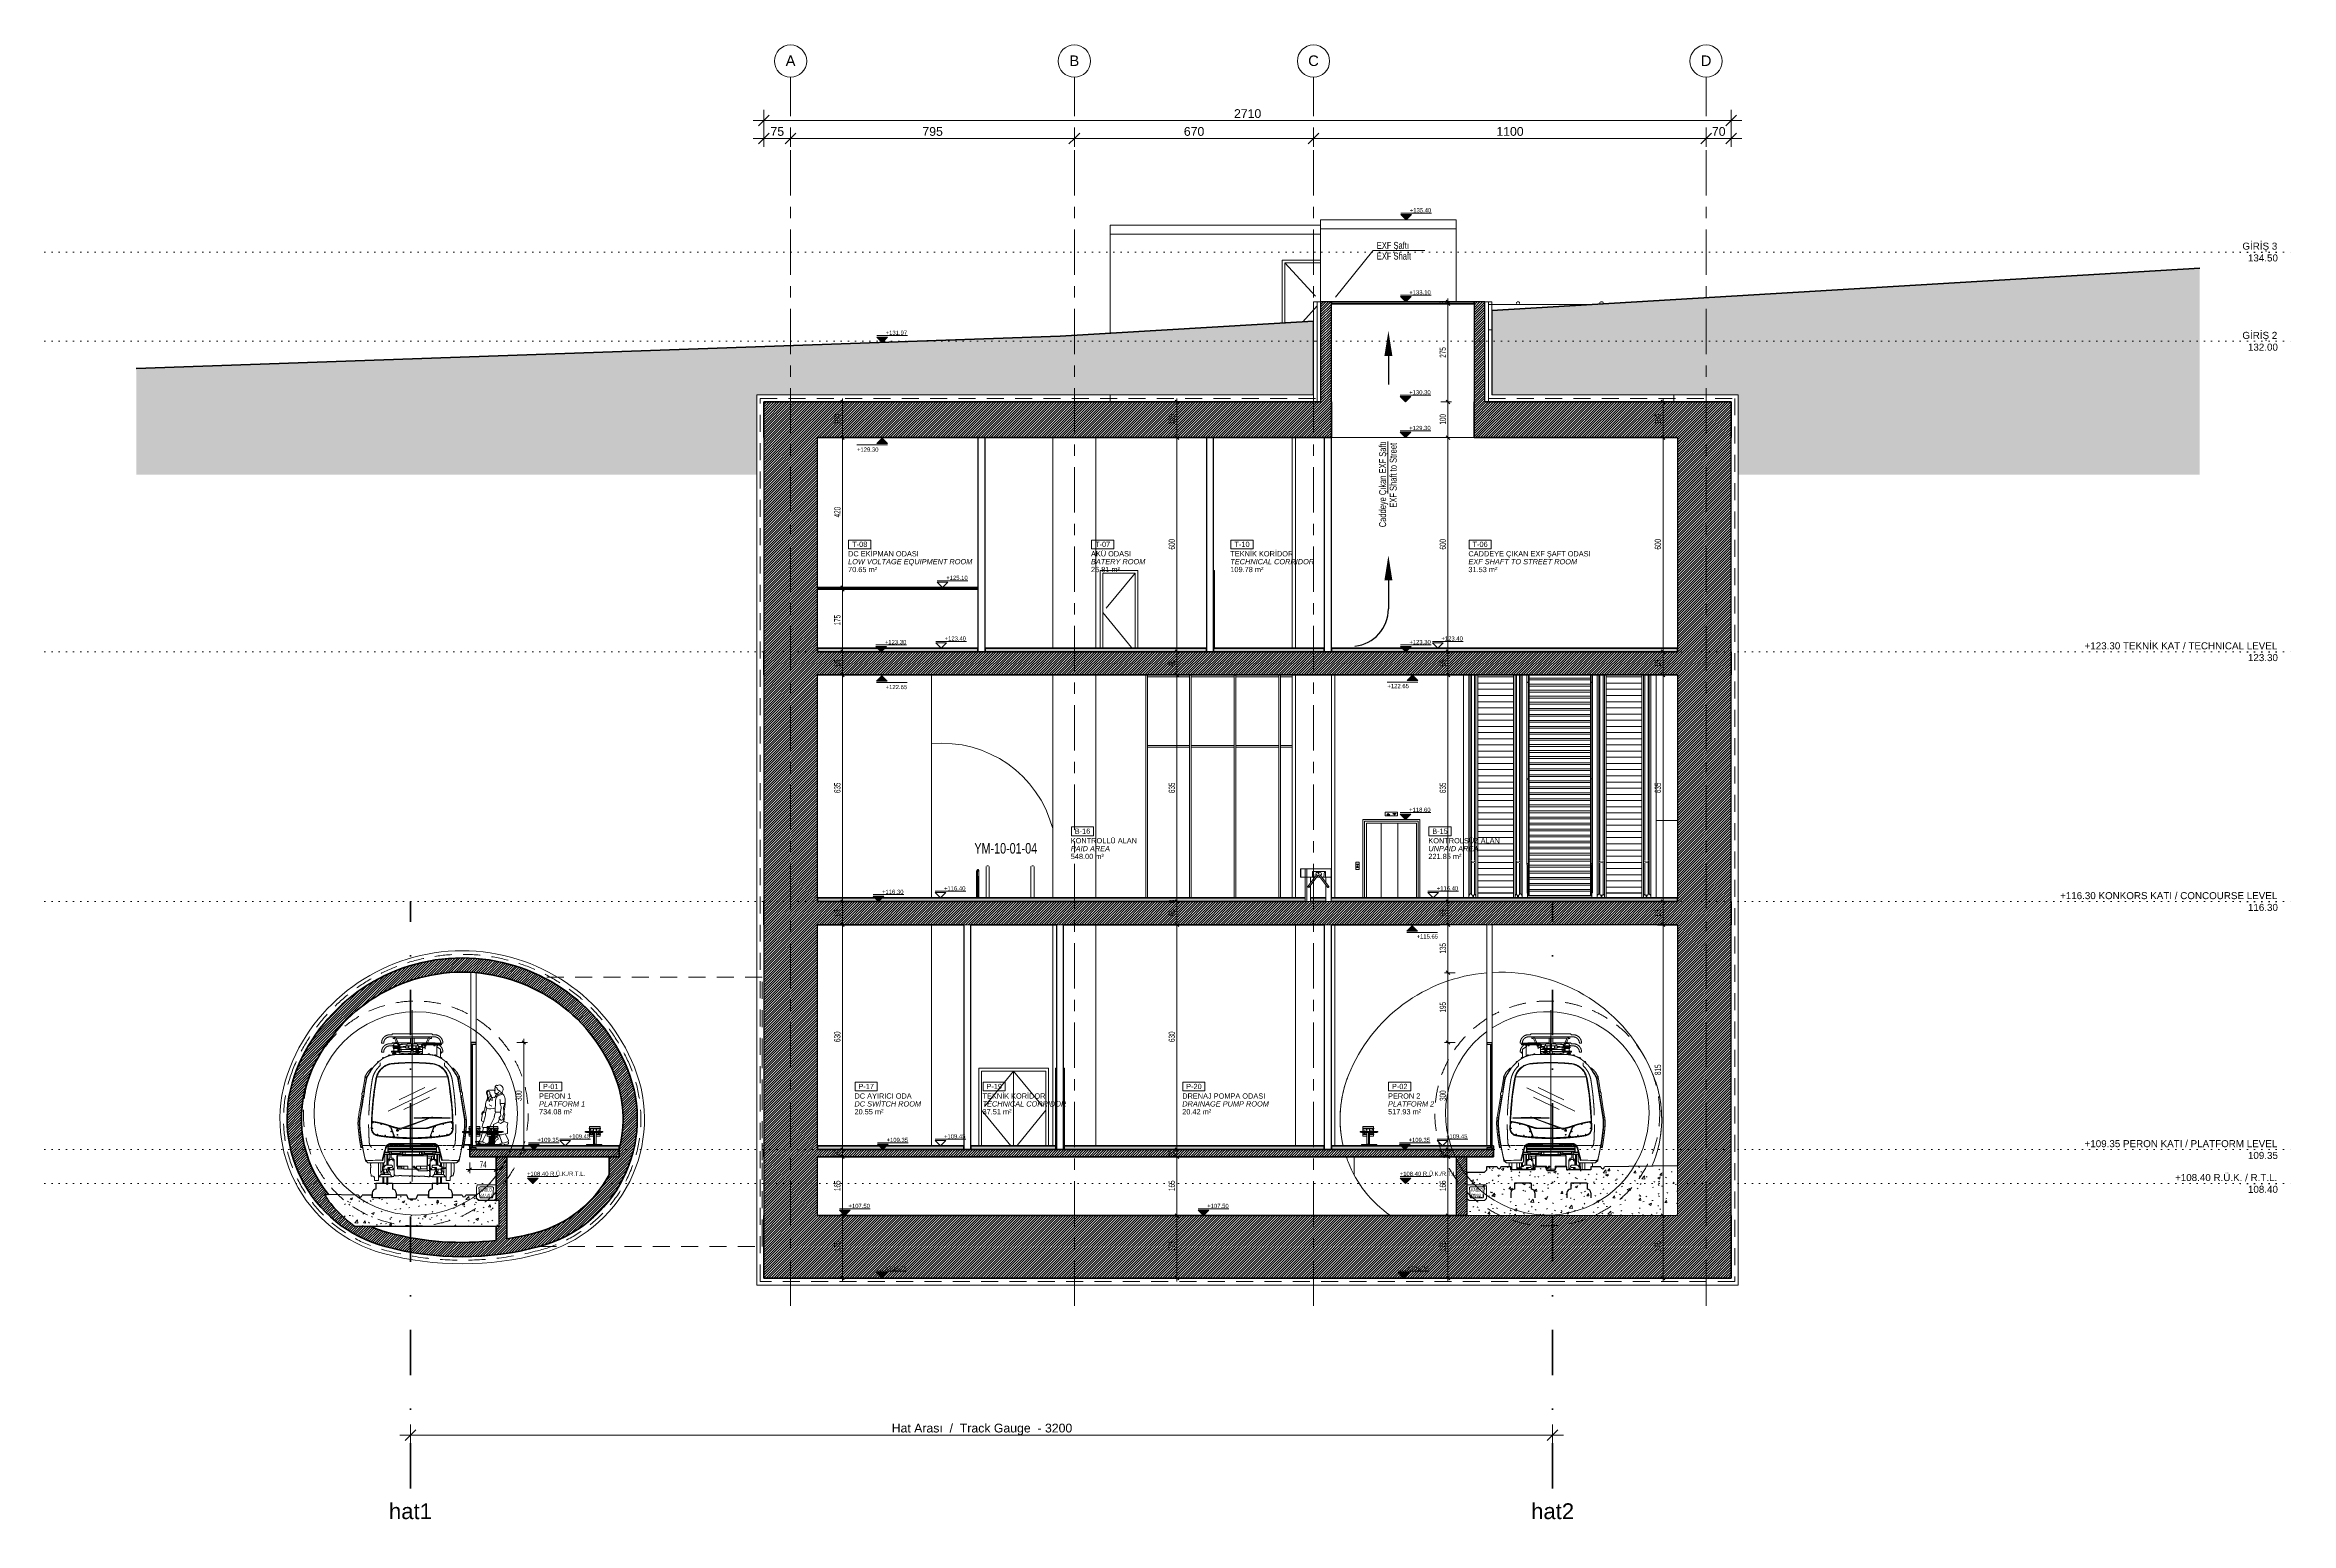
# Model space of a CAD drawing. Header units: centimetres. Extents: x 1976 to 8269, y 9888 to 14030.
import ezdxf

# ---------------------------------------------------------------- set-up
doc = ezdxf.new("R2010")
doc.units = ezdxf.units.CM
doc.header["$LTSCALE"] = 200
for name, pattern in [('Centre', [3.175, 0.635, -0.47625, 1.5875, -0.47625]), ('Dash dot', [1.5875, 0.635, -0.47625, 0, -0.47625]), ('Dot 1mm', [0.1, 0, -0.1]), ('Grid Line 1_4_', [1.11125, 0.635, -0.15875, 0.15875, -0.15875]), ('Hidden 1_16_', [0.238125, 0.15875, -0.079375]), ('IMPORT-ACAD_ISO04W100 _3_', [3, 2.4, -0.3, 0, -0.3]), ('Overhead', [0.396875, 0.238125, -0.15875])]:
    doc.linetypes.add(name, pattern=pattern)
for name, color, linetype, lineweight in [('A-ANNO-DIMS', 211, 'Continuous', 9), ('A-ANNO-DIMS-100', 211, 'Continuous', 9), ('A-ANNO-NOTE', 131, 'Continuous', 9), ('A-AREA-IDEN', 2, 'Continuous', 9), ('A-DETL', 90, 'Continuous', 9), ('A-DETL-GENF', 92, 'Continuous', 9), ('A-DETL-MEDM', 33, 'Continuous', 25), ('A-DETL-THIN', 151, 'Continuous', 9), ('A-DETL-WIDE', 214, 'Continuous', 50), ('A-DOOR', 31, 'Continuous', 9), ('A-DOOR-FRAM', 31, 'Continuous', 9), ('A-FLOR', 192, 'Continuous', 9), ('A-FLOR-HRAL', 11, 'Continuous', 9), ('A-FLOR-LEVL', 51, 'Continuous', 9), ('A-FLOR-OVHD', 1, 'Overhead', 9), ('A-FLOR-PATT', 8, 'Continuous', 9), ('A-GENM', 13, 'Continuous', 9), ('A-GLAZ-CURT', 52, 'Continuous', 9), ('A-GLAZ-CWMG', 51, 'Continuous', 9), ('A-WALL', 113, 'Continuous', 9), ('A-WALL-PATT', 111, 'Continuous', 25), ('caf_arac_metro_on_gorunus_dwg', 8, 'Continuous', 9), ('G-ANNO-DIMS', 111, 'Continuous', 9), ('G-ANNO-TEXT', 231, 'Continuous', 9), ('I-FURN', 30, 'Continuous', 9), ('PRT-MI-a_elev_far', 9, 'Continuous', 9), ('Q-SPCQ', 91, 'Continuous', 9), ('S-COLS', 52, 'Continuous', 9), ('S-GRID', 1, 'Continuous', 9), ('S-GRID-IDEN', 1, 'Continuous', 9), ('S-STRS', 31, 'Continuous', 9), ('TEFRIS', 7, 'Continuous', 9), ('yan çift_dwg', 8, 'Continuous', 9)]:
    doc.layers.add(name, color=color, linetype=linetype, lineweight=lineweight)
doc.styles.add('Arial', font='arial.ttf', dxfattribs={"height": 19.670659})
doc.styles.add('Arial_1', font='arial.ttf', dxfattribs={"height": 44.258982})
doc.styles.add('Arial_2', font='arial.ttf', dxfattribs={"height": 29.505988})
doc.styles.add('Arial_3', font='arial.ttf', dxfattribs={"height": 14.752994})
doc.styles.add('Arial_4', font='arial.ttf', dxfattribs={"height": 24.588323})
doc.styles.add('Arial_5', font='arial.ttf', dxfattribs={"height": 11.802395})
doc.styles.add('Arial_I', font='ariali.ttf', dxfattribs={"height": 14.752994})
doc.styles.add('Swis721 LtCn BT', font='swisscl.ttf', dxfattribs={"height": 29.399076})
doc.styles.add('Swis721 LtCn BT_1', font='swisscl.ttf', dxfattribs={"width": 0.8, "height": 9.799692})
doc.styles.add('Swis721 LtCn BT_2', font='swisscl.ttf', dxfattribs={"width": 0.8, "height": 17.639445})
doc.styles.add('Swis721 LtCn BT_3', font='swisscl.ttf', dxfattribs={"height": 19.599384})
doc.styles.add('Swis721 LtCn BT_I', font='swisscli.ttf', dxfattribs={"height": 19.599384})
doc.dimstyles.new('IUAS_DIMENSION_AXIS', dxfattribs={"dimscale": 30.48, "dimtxt": 25, "dimasz": 0.984252, "dimexe": 0.984252, "dimexo": 0.0625, "dimgap": 0, "dimtad": 1, "dimdec": 0, "dimzin": 0, "dimdsep": 46, "dimtxsty": 'Arial_4', "dimblk1": 'OBLIQUE', "dimblk2": 'OBLIQUE', "dimsah": 1, "dimcen": 0.09, "dimdle": 0.984252, "dimazin": 0, "dimtfac": 1, "dimtdec": 4, "dimtix": 1, "dimtmove": 0, "dimatfit": 3, "dimfxl": 0.787402, "dimfxlon": 1, "dimtvp": 1, "dimtolj": 1, "dimtzin": 0, "dimarcsym": 2})
doc.dimstyles.new('IUAS_DIMENSION_AXIS_1', dxfattribs={"dimscale": 30.48, "dimtxt": 25, "dimasz": 0.984252, "dimexe": 0.984252, "dimexo": 0.0625, "dimgap": 0, "dimtad": 1, "dimdec": 0, "dimzin": 0, "dimdsep": 46, "dimtxsty": 'Arial_4', "dimblk1": 'OBLIQUE', "dimblk2": 'OBLIQUE', "dimsah": 1, "dimcen": 0.09, "dimdle": 0.984252, "dimazin": 0, "dimtfac": 1, "dimtdec": 4, "dimtix": 1, "dimtmove": 0, "dimatfit": 3, "dimfxl": 0.787402, "dimfxlon": 1, "dimtvp": 1, "dimtolj": 1, "dimtzin": 0, "dimarcsym": 2})
doc.dimstyles.new('IUAS_DIMENSION_AXIS_2', dxfattribs={"dimscale": 30.48, "dimtxt": 25, "dimasz": 0.984252, "dimexe": 0.984252, "dimexo": 0.0625, "dimgap": 0, "dimtad": 1, "dimdec": 0, "dimzin": 0, "dimdsep": 46, "dimtxsty": 'Arial_4', "dimblk1": 'OBLIQUE', "dimblk2": 'OBLIQUE', "dimsah": 1, "dimcen": 0.09, "dimdle": 0.984252, "dimazin": 0, "dimtfac": 1, "dimtdec": 4, "dimtix": 1, "dimtmove": 0, "dimatfit": 3, "dimfxl": 0.787402, "dimfxlon": 1, "dimtvp": 1, "dimtolj": 1, "dimtzin": 0, "dimarcsym": 2})
doc.dimstyles.new('IUAS_DIMENSION_INSIDE_100', dxfattribs={"dimscale": 30.48, "dimtxt": 18, "dimasz": 0.328084, "dimexe": 0.328084, "dimexo": 0.0625, "dimgap": 0, "dimtad": 1, "dimdec": 0, "dimdsep": 46, "dimtxsty": 'Swis721 LtCn BT_2', "dimblk1": 'OBLIQUE', "dimblk2": 'OBLIQUE', "dimsah": 1, "dimcen": 0.09, "dimdle": 0.328084, "dimazin": 0, "dimtfac": 1, "dimtdec": 4, "dimtix": 1, "dimtmove": 0, "dimatfit": 3, "dimfxl": 0.656168, "dimfxlon": 1, "dimtvp": 1, "dimtolj": 1, "dimtzin": 0, "dimarcsym": 2})
pattern_1 = [(45, (4932.762, 11977.5), (-3.535534, 3.535534), [])]
pattern_2 = [(50, (4932.76, 11977.5), (72.8738, -6.376), [7.62, -83.82]), (355, (4932.76, 11977.5), (-14.097, 76.4224), [6.096, -67.056]), (100.451, (4938.835, 11976.97), (58.777, 70.0469), [6.476, -71.236]), (46.184, (4932.76, 11997.82), (108.4314, -16.8175), [11.43, -125.73]), (96.636, (4941.8, 11996.42), (94.961, 98.971), [9.714, -106.854]), (351.184, (4932.76, 11997.82), (94.9623, 98.97), [9.144, -100.584]), (21, (4942.92, 11992.74), (60.6457, -40.9065), [7.62, -83.82]), (326, (4942.92, 11992.74), (24.7208, 73.675), [6.096, -67.056]), (71.451, (4947.976, 11989.33), (85.3669, 32.7687), [6.476, -71.236]), (37.5, (4932.762, 11977.5), (1.23552, 33.82243), [3.353, -62.89, 3.353, -64.719, -67.31]), (37.5, (4932.762, 11977.5), (1.23552, 33.82243), [-134.315, 3.353, -63.957]), (7.5, (4932.762, 11977.5), (26.72815, 40.07255), [3.353, -35.458, 3.353, -61.366, -25.654]), (7.5, (4932.762, 11977.5), (26.72815, 40.07255), [-103.53, 3.353, -22.301]), (327.5, (4910.105, 11977.5), (54.23632, -2.29212), [3.353, -22.047, 3.353, -75.895, -105.156]), (327.5, (4910.105, 11977.5), (54.23632, -2.29212), [-104.648, 3.353, -101.803]), (317.5, (4899.945, 11977.5), (59.2516, 10.1701), [3.353, -29.667, 3.353, -49.276, -74.676]), (317.5, (4899.945, 11977.5), (59.2516, 10.1701), [-85.649, 3.353, -71.323])]

# ---------------------------------------------------------------- blocks, each defined once
blk = doc.blocks.new('caf_arac_metro_on_gorunus_dwg_A$C70222889-1718696-B')
at = {"layer": 'PRT-MI-a_elev_far', "color": 18}
for p, q in [((2951.8, 11206.5), (2951.1, 11206.2)), ((2969.8, 11219.5), (2956, 11247.2)), ((2956.1, 11246.9), (2956, 11246.7)), ((2957.1, 11233.3), (2958.2, 11233.3)), ((2958.2, 11205.9), (2958, 11205.7)), ((2973, 11221), (2958.8, 11249.6)), ((2959.5, 11232.5), (2959.5, 11237.9)), ((3051, 11247.1), (2960, 11247.1)), ((2960.1, 11234.1), (3000.5, 11234.1)), ((2970.4, 11223.4), (2965.6, 11222.8)), ((2969.6, 11221.9), (2966.3, 11221.9)), ((2970, 11226.9), (2968.5, 11226.7)), ((2969.6, 11227.8), (2969, 11227.8)), ((2969.6, 11215.1), (2969.6, 11223.3)), ((2973.1, 11214.1), (2973.1, 11215.1)), ((2973.7, 11215.1), (2973.7, 11222.9)), ((2985.3, 11221.9), (2973.7, 11221.9)), ((2994.4, 11224.9), (2995.6, 11224.9)), ((2994.4, 11219.9), (2995.6, 11219.9)), ((3003.1, 11215.8), (3003.8, 11215.8)), ((3003.1, 11214.5), (3003.8, 11214.5)), ((3004.4, 11231.5), (3004.4, 11247.1)), ((3006.6, 11231), (3004.4, 11231)), ((3006.6, 11225.5), (3004.4, 11225.5)), ((3004.4, 11218.4), (3006.6, 11218.4)), ((3004.6, 11215.5), (3004.4, 11215.4)), ((3006.4, 11215.5), (3006.6, 11215.4)), ((3006.6, 11231.5), (3006.6, 11247.1)), ((3007.9, 11214.5), (3007.2, 11214.5)), ((3015.9, 11215.1), (3007.9, 11215.1)), ((3015.4, 11224.9), (3016.6, 11224.9)), ((3015.4, 11219.9), (3016.6, 11219.9)), ((3020.6, 11205), (3016.5, 11205)), ((3017.7, 11216.1), (3017.7, 11216.3)), ((3020.8, 11216.8), (3017.8, 11216.8)), ((3020.9, 11218.4), (3017.9, 11218.4)), ((3020.9, 11218.1), (3017.9, 11218.1)), ((3031.7, 11229.2), (3018.7, 11231)), ((3020.6, 11206.4), (3020.6, 11201.2)), ((3034.4, 11210), (3022.7, 11210)), ((3022.8, 11206.4), (3022.8, 11201.2)), ((3023, 11205), (3022.8, 11205)), ((3034.4, 11215.1), (3023, 11215.1)), ((3033.2, 11230.4), (3023.1, 11230.4)), ((3034.4, 11223.3), (3023.2, 11224.8)), ((3023.4, 11223.9), (3024, 11223.9)), ((3024, 11223.8), (3024.2, 11223.8)), ((3024, 11221), (3024.2, 11221)), ((3034.4, 11222.3), (3025.8, 11222.3)), ((3034.4, 11221.9), (3025.8, 11221.9)), ((3034.2, 11215.1), (3034, 11221.9)), ((3034.2, 11228.2), (3034.4, 11228.2)), ((3052.3, 11249.6), (3038, 11221)), ((3038.6, 11228.2), (3038.3, 11228.2)), ((3055, 11247.2), (3041.2, 11219.5)), ((3042.6, 11228.2), (3042.1, 11228.2)), ((3050.2, 11232.8), (3050.2, 11232.6)), ((3050.8, 11232.8), (3050.8, 11232.6)), ((3055, 11246.7), (3054.9, 11246.9)), ((3055, 11231.4), (3055, 11231.4)), ((3066.5, 11228.2), (3066, 11228.2)), ((3070.4, 11228.2), (3069.9, 11228.2)), ((3074, 11231), (3074, 11231.1)), ((2913.1, 11182.2), (2913.1, 11182.2)), ((3074.3, 11196.6), (3074.5, 11196.6)), ((3097.9, 11182.2), (3097.9, 11182.2)), ((2869.3, 11082.5), (2864.9, 11055.5)), ((2872, 11098.9), (2872.1, 11099.9)), ((2877.2, 11130.8), (2875.4, 11119.7)), ((2938.2, 11042.7), (3072.9, 11107.6)), ((2968.7, 11074.2), (3040.8, 11109)), ((2981.9, 11046.9), (3054, 11081.7)), ((3068.7, 11138.3), (3068.7, 11138.4)), ((2964, 10986.2), (2964.2, 10986.2)), ((2869.2, 10927.8), (2869.2, 10928.2)), ((2888.6, 10895.1), (2888.7, 10895.1)), ((2921.8, 10904.4), (2921.6, 10905)), ((2928.6, 10925.7), (2940.8, 10925.7)), ((2929.2, 10927.7), (2937.3, 10927.7)), ((2934, 10920.8), (2934, 10891.3)), ((2934.4, 10943.9), (2937.3, 10943.9)), ((2936.1, 10945.9), (2937.3, 10945.9)), ((2936.8, 10920.8), (2936.8, 10891.3)), ((2937.3, 10946.9), (2937.3, 10944.1)), ((2937.9, 10930), (3005.3, 10930)), ((2942.1, 10907.2), (2941.1, 10907.2)), ((2955, 10904.8), (2955, 10880.4)), ((2955, 10897), (2955, 10897)), ((2955, 10896.8), (2955, 10896.8)), ((2963.1, 10920.8), (2963.1, 10917.4)), ((2964.1, 10917.4), (2964.1, 10920.8)), ((2979.2, 10927.5), (2979.2, 10925.7)), ((2981.8, 10945.9), (3029.3, 10945.9)), ((2985.4, 10927.5), (2985.4, 10920.8)), ((3025.6, 10920.8), (3025.6, 10927.5)), ((3031.2, 10917.4), (3033.3, 10917.4)), ((3040.4, 10920.8), (3083.7, 10920.8)), ((3047.9, 10920.8), (3047.9, 10917.4)), ((3070.2, 10925.7), (3070.2, 10927.5)), ((3074.2, 10905.7), (3072.7, 10905.7)), ((3073.7, 10945.9), (3074.9, 10945.9)), ((3073.7, 10943.9), (3076.6, 10943.9)), ((3073.7, 10927.7), (3081.9, 10927.7)), ((3074.2, 10891.3), (3074.2, 10920.8)), ((3077, 10891.3), (3077, 10920.8)), ((3084.8, 10887.2), (3084.8, 10898)), ((3087.8, 10887.2), (3087.8, 10897.3)), ((3114.7, 10860.3), (3114.7, 10897.3)), ((3141.8, 10927.8), (3141.9, 10928.2)), ((2912.3, 10858.4), (2910.6, 10858.4)), ((2922.6, 10875), (2922.6, 10876)), ((2922.6, 10875.2), (2922.6, 10875.3)), ((2926.2, 10879.6), (2926.2, 10871.5)), ((2934, 10874.3), (2934, 10869.5)), ((2936.8, 10874.3), (2936.8, 10869.5)), ((2938.4, 10880), (2938.4, 10879.9)), ((3074.2, 10871.5), (3074.2, 10874.3)), ((3077, 10870.9), (3077, 10874.3)), ((3087.2, 10840.5), (3087.2, 10858.2)), ((3087.3, 10869.5), (3087.3, 10874.3)), ((3087.8, 10881.2), (3087.8, 10883.7)), ((3087.8, 10881), (3087.8, 10882.9)), ((3099.1, 10882.8), (3098.7, 10882.8)), ((3118.8, 10861.4), (3119, 10861.4)), ((3122.8, 10880.4), (3122.8, 10886.5))]:
    blk.add_line(p, q, dxfattribs=at)
at = {"layer": 'PRT-MI-a_elev_far', "color": 18, "flags": 128}
for points in [[(2947.9, 11256.7), (2942.9, 11256.7), (2942.4, 11256.7), (2941.8, 11256.7), (2941.3, 11256.7), (2940.8, 11256.6), (2940.3, 11256.6), (2939.9, 11256.5), (2939.4, 11256.5), (2938.9, 11256.4), (2938.4, 11256.3), (2937.9, 11256.2), (2937.3, 11256.1), (2936.9, 11255.9), (2936.4, 11255.8), (2935.9, 11255.7), (2935.4, 11255.5), (2935, 11255.3), (2934.5, 11255.2), (2934, 11255), (2933.6, 11254.8), (2933.1, 11254.6), (2932.7, 11254.4), (2932.2, 11254.1), (2931.7, 11253.9), (2931.3, 11253.7), (2930.9, 11253.4), (2930.4, 11253.1), (2930, 11252.8), (2929.6, 11252.5), (2929.2, 11252.2), (2928.8, 11251.9), (2928.4, 11251.6), (2928, 11251.3), (2927.6, 11251), (2927.2, 11250.7), (2926.8, 11250.3), (2926.5, 11250), (2926.1, 11249.6), (2925.8, 11249.3), (2925.4, 11248.9), (2925.1, 11248.5), (2924.8, 11248.1), (2924.5, 11247.7), (2924.2, 11247.3), (2923.9, 11246.9), (2923.6, 11246.5), (2923.3, 11246), (2923.1, 11245.6), (2922.8, 11245.2), (2922.5, 11244.8), (2922.3, 11244.3), (2922.1, 11243.9), (2921.8, 11243.4), (2921.6, 11242.9), (2921.4, 11242.5), (2921.2, 11242), (2921.1, 11241.5), (2920.9, 11241.1), (2920.7, 11240.6), (2920.6, 11240.1), (2920.5, 11239.6), (2920.3, 11239.1), (2920.2, 11238.6), (2920.1, 11238.1), (2920, 11237.6), (2919.9, 11237.1), (2919.9, 11236.6), (2919.8, 11236.1), (2919.7, 11235.6), (2919.7, 11235.1), (2919.7, 11234.6), (2919.7, 11234.1), (2919.6, 11234), (2919.8, 11233.6), (2920.1, 11233.5), (2925.2, 11233.5), (2925.6, 11233.7), (2925.7, 11234), (2925.7, 11234.2), (2925.7, 11234.7), (2925.8, 11235.2), (2925.8, 11235.7), (2925.9, 11236.2), (2926, 11236.7), (2926.1, 11237.2), (2926.2, 11237.7), (2926.3, 11238.2), (2926.5, 11238.6), (2926.6, 11239.2), (2926.8, 11239.6), (2927, 11240.1), (2927.2, 11240.6), (2927.4, 11241), (2927.6, 11241.5), (2927.9, 11241.9), (2928.2, 11242.3), (2928.4, 11242.8), (2928.7, 11243.2), (2929, 11243.6), (2929.3, 11244), (2929.6, 11244.4), (2929.9, 11244.8), (2930.3, 11245.2), (2930.6, 11245.5), (2931, 11245.9), (2931.3, 11246.2), (2931.7, 11246.6), (2932.1, 11246.9), (2932.5, 11247.2), (2932.9, 11247.5), (2933.4, 11247.8), (2933.8, 11248), (2934.2, 11248.3), (2934.6, 11248.6), (2935.1, 11248.8), (2935.5, 11249), (2936, 11249.2), (2936.5, 11249.4), (2936.9, 11249.6), (2937.4, 11249.8), (2937.9, 11249.9), (2938.4, 11250.1), (2938.9, 11250.2), (2939.4, 11250.3), (2939.9, 11250.4), (2940.4, 11250.5), (2940.8, 11250.5), (2941.3, 11250.6), (2941.8, 11250.6), (2942.4, 11250.7), (2942.9, 11250.7), (2952.2, 11250.7), (2952, 11250.5), (2952, 11246.8), (2952.2, 11246.6), (2955.8, 11246.6), (2956, 11246.8), (2956, 11250.5), (2955.8, 11250.7)], [(2947.9, 11231.5), (2942.9, 11231.5), (2942.4, 11231.5), (2941.8, 11231.5), (2941.3, 11231.5), (2940.8, 11231.4), (2940.3, 11231.4), (2939.9, 11231.3), (2939.4, 11231.3), (2938.9, 11231.2), (2938.4, 11231.1), (2937.9, 11231), (2937.3, 11230.9), (2936.9, 11230.7), (2936.4, 11230.6), (2935.9, 11230.5), (2935.4, 11230.3), (2935, 11230.1), (2934.5, 11230), (2934, 11229.8), (2933.6, 11229.6), (2933.1, 11229.4), (2932.7, 11229.2), (2932.2, 11228.9), (2931.7, 11228.7), (2931.3, 11228.5), (2930.9, 11228.2), (2930.4, 11227.9), (2930, 11227.7), (2929.6, 11227.4), (2929.2, 11227), (2928.8, 11226.7), (2928.4, 11226.4), (2928, 11226.1), (2927.6, 11225.8), (2927.2, 11225.5), (2926.8, 11225.1), (2926.5, 11224.8), (2926.1, 11224.4), (2925.8, 11224.1), (2925.4, 11223.7), (2925.1, 11223.3), (2924.8, 11222.9), (2924.5, 11222.5), (2924.2, 11222.1), (2923.9, 11221.7), (2923.6, 11221.3), (2923.3, 11220.8), (2923.1, 11220.4), (2922.8, 11220), (2922.5, 11219.6), (2922.3, 11219.1), (2922.1, 11218.7), (2921.8, 11218.2), (2921.6, 11217.8), (2921.4, 11217.3), (2921.2, 11216.8), (2921.1, 11216.3), (2920.9, 11215.9), (2920.7, 11215.4), (2920.6, 11214.9), (2920.5, 11214.4), (2920.3, 11213.9), (2920.2, 11213.5), (2920.1, 11213), (2920, 11212.4), (2919.9, 11211.9), (2919.9, 11211.4), (2919.8, 11210.9), (2919.7, 11210.4), (2919.7, 11209.9), (2919.7, 11209.4), (2919.7, 11208.9), (2919.6, 11208.8), (2919.8, 11208.4), (2920.1, 11208.3), (2925.2, 11208.3), (2925.6, 11208.5), (2925.7, 11208.8), (2925.7, 11209), (2925.7, 11209.5), (2925.8, 11210), (2925.8, 11210.5), (2925.9, 11211), (2926, 11211.5), (2926.1, 11212), (2926.2, 11212.5), (2926.3, 11213), (2926.5, 11213.5), (2926.6, 11214), (2926.8, 11214.4), (2927, 11214.9), (2927.2, 11215.4), (2927.4, 11215.8), (2927.6, 11216.3), (2927.9, 11216.7), (2928.2, 11217.1), (2928.4, 11217.6), (2928.7, 11218), (2929, 11218.4), (2929.3, 11218.8), (2929.6, 11219.2), (2929.9, 11219.6), (2930.3, 11220), (2930.6, 11220.3), (2931, 11220.7), (2931.3, 11221), (2931.7, 11221.4), (2932.1, 11221.7), (2932.5, 11222), (2932.9, 11222.3), (2933.4, 11222.6), (2933.8, 11222.9), (2934.2, 11223.1), (2934.6, 11223.4), (2935.1, 11223.6), (2935.5, 11223.8), (2936, 11224), (2936.5, 11224.2), (2936.9, 11224.4), (2937.4, 11224.6), (2937.9, 11224.7), (2938.4, 11224.9), (2938.9, 11225), (2939.4, 11225.1), (2939.9, 11225.2), (2940.4, 11225.3), (2940.8, 11225.3), (2941.3, 11225.4), (2941.8, 11225.4), (2942.4, 11225.5), (2942.9, 11225.5), (2952.2, 11225.5), (2953.9, 11225.5)], [(2953.7, 11210.6), (2953.7, 11211.1), (2950.5, 11211.1), (2949.4, 11211.1), (2949.4, 11210.6), (2947.6, 11210.6), (2947.6, 11208.1), (2949.4, 11208.1)], [(2948.2, 11256.2), (2947.9, 11256.7), (2950.3, 11259.1), (2950.7, 11259.3), (3060.4, 11259.3), (3060.7, 11259.1), (3063.1, 11256.7)], [(2948.2, 11231), (2947.9, 11231.5), (2950.3, 11233.9), (2950.7, 11234.1), (2959.5, 11234.1)], [(2970.3, 11208.1), (2972.1, 11208.1), (2972.1, 11210.6), (2970.3, 11210.6), (2964.4, 11210.6), (2955.3, 11210.6), (2949.4, 11210.6), (2949.4, 11208.1), (2970.3, 11208.1), (2970.3, 11210.6), (2970.3, 11211.1), (2966, 11211.1), (2966, 11210.6)], [(2959.5, 11204.4), (2959.5, 11204.3), (2959.5, 11203.6), (2957.5, 11203.6), (2952.5, 11203.6), (2950.4, 11203.6), (2950.4, 11204.3), (2952.5, 11204.3), (2957.5, 11204.3), (2959.5, 11204.3), (2959.5, 11204.4), (2957.5, 11204.4), (2952.5, 11204.4), (2950.5, 11204.4), (2950.4, 11204.3)], [(2954, 11223.5), (2954, 11222.3), (2953.9, 11222.1), (2950.9, 11221), (2950.7, 11220.7), (2950.9, 11220.6), (2964.1, 11220.6), (2968.7, 11220.6), (2968.9, 11220.8), (2968.8, 11221), (2965.8, 11222.1), (2965.6, 11222.3), (2965.6, 11223.5)], [(2959, 11207.4), (2959, 11207.5), (2958.9, 11207.7), (2959, 11207.5), (2959, 11207.4), (2950.9, 11207.4), (2950.9, 11207.5), (2951.1, 11207.7), (2951.8, 11208.1), (2951.9, 11208.1), (2951.8, 11208.1), (2951.1, 11207.7)], [(2951.7, 11207.4), (2952, 11207.2), (2952, 11206.7), (2951.8, 11206.5), (2951.1, 11206.2), (2950.9, 11206), (2950.9, 11205.9), (2959, 11205.9), (2959, 11206), (2958.9, 11206.2), (2958.2, 11206.5), (2958, 11206.7), (2958, 11207.2)], [(2951.7, 11205.9), (2952, 11205.7), (2952, 11204.4), (2958, 11204.4), (2958, 11205.7), (2958, 11204.4)], [(2952.2, 11225.5), (2952, 11225.3), (2952, 11221.6), (2952.1, 11221.4)], [(3055.2, 11246.6), (3055, 11246.8), (3055, 11250.5), (3055.2, 11250.7), (2955.8, 11250.7), (2952.2, 11250.7)], [(2953.9, 11226), (2953.9, 11225.1), (2953.8, 11224.9), (2952.3, 11223.9), (2952.3, 11223.6), (2952.4, 11223.5), (2963.4, 11223.5), (2967.3, 11223.5), (2967.5, 11223.7), (2967.4, 11223.9), (2965.8, 11224.9), (2965.7, 11225.1), (2965.7, 11226)], [(2954, 11220.6), (2954, 11219.6), (2954, 11219.5), (2952.3, 11218.1), (2952.3, 11217.8), (2952.4, 11217.7), (2963.4, 11217.7), (2967.3, 11217.7), (2967.5, 11217.9), (2967.4, 11218.1), (2965.7, 11219.5), (2965.6, 11219.6), (2965.6, 11220.6)], [(2954, 11211.6), (2953.4, 11211.6), (2953.4, 11211.3), (2954, 11211.3), (2953.5, 11211.3), (2953.5, 11211.1)], [(2954, 11212.6), (2953.8, 11212.6), (2953.8, 11212.5)], [(2954, 11212.5), (2953.8, 11212.5), (2953.8, 11211.6)], [(2965.6, 11217.7), (2965.6, 11210.6), (2962.7, 11210.6), (2954, 11210.6), (2954, 11217.7)], [(2964.4, 11210.6), (2964.4, 11210), (2955.3, 11210), (2955.3, 11210.6), (2955.3, 11210)], [(2955.8, 11232.5), (2955.8, 11231.8), (2955.8, 11232.5), (2959.5, 11232.5), (2959.5, 11237.9), (2960.1, 11237.9), (2960.1, 11232.5), (2963.9, 11232.5), (2963.9, 11231.8)], [(2955.9, 11250.7), (2956, 11250.6), (3055, 11250.6), (3055.2, 11250.7)], [(2962, 11201.2), (2960.5, 11202.6), (2960.1, 11202.9), (2959.6, 11203.2), (2959.2, 11203.2), (2958.7, 11203.2), (2958.2, 11203), (2957.8, 11202.7), (2957.5, 11202.5), (2956.2, 11200.9)], [(2958.8, 11232.5), (2958.8, 11232.7), (2956.4, 11232.7), (2956.4, 11232.5)], [(2957.1, 11232.7), (2957.1, 11233.3), (2956.5, 11233.3), (2956.5, 11232.7)], [(2958.2, 11207.4), (2958, 11207.2), (2958, 11206.7), (2958.2, 11206.5), (2958.9, 11206.2), (2959, 11206), (2959, 11205.9)], [(2958.7, 11232.7), (2958.7, 11233.3), (2958.2, 11233.3), (2958.2, 11232.7)], [(2963.3, 11232.5), (2963.3, 11232.7), (2960.8, 11232.7), (2960.8, 11232.5)], [(2961.6, 11233.3), (2961, 11233.3), (2961, 11232.7)], [(2962.6, 11232.7), (2962.6, 11233.3), (2961.6, 11233.3), (2961.6, 11232.7)], [(2963.1, 11232.7), (2963.1, 11233.3), (2962.6, 11233.3)], [(2965.6, 11216.8), (2969.1, 11218), (2969.1, 11215.1), (2974.2, 11215.1), (3003.1, 11215.1)], [(2965.6, 11214.1), (2973.1, 11214.1), (2974.1, 11214.1), (2974.1, 11215.1), (2973.1, 11215.1), (2965.6, 11215.1)], [(2969.1, 11211.1), (2969.1, 11214.1), (2969.1, 11213.9), (2969.1, 11212.8), (2965.6, 11212.1)], [(2968.8, 11228.6), (2968, 11228.6), (2968, 11227.1)], [(2969, 11226.8), (2969, 11229.2), (2968.8, 11229.2), (2968.8, 11226.7)], [(3000.9, 11205), (2969.1, 11205), (2969.1, 11208.1)], [(3003.8, 11231), (2992.6, 11231), (2992.3, 11231), (2972, 11228.2), (2971.6, 11228.2), (2971.3, 11228.1), (2971, 11227.9), (2970.7, 11227.7), (2970.4, 11227.5), (2970.2, 11227.3), (2970, 11227), (2969.8, 11226.7), (2969.7, 11226.4), (2969.6, 11226.1), (2969.6, 11225.7), (2969.6, 11225.4), (2969.6, 11225.1), (2969.7, 11224.7), (2969.8, 11224.4), (2969.9, 11224.1), (2970.1, 11223.8), (2970.3, 11223.6), (2970.5, 11223.3), (2970.8, 11223.1), (2971.1, 11223), (2971.4, 11222.8), (2971.8, 11222.8), (2972.1, 11222.7), (2972.2, 11222.7), (2972.4, 11222.7), (2972.7, 11222.7), (2987.8, 11224.8)], [(2969.6, 11226.8), (2969.6, 11229.7), (2973.7, 11229.7), (2973.7, 11228.5)], [(2974.8, 11219.7), (2974.6, 11220), (2974.5, 11220.2), (2974.2, 11220.4), (2974, 11220.6), (2973.4, 11220.9), (2972.8, 11221.1), (2972.1, 11221), (2971.8, 11221), (2971.4, 11220.9), (2971.1, 11220.7), (2970.8, 11220.5), (2970.5, 11220.3), (2970.3, 11220.1), (2970.1, 11219.8), (2969.9, 11219.5), (2969.7, 11219.2), (2969.6, 11218.9), (2969.6, 11218.6), (2969.6, 11218.2), (2969.6, 11217.9), (2969.7, 11217.6), (2969.8, 11217.2)], [(3002, 11210), (2972.1, 11210), (2974.2, 11210), (2974.2, 11215.1)], [(2987.9, 11230.4), (2974.6, 11230.4), (2974.6, 11228.6)], [(2974.6, 11223), (2974.6, 11222.3), (2985.3, 11222.3)], [(2977.1, 11202.9), (2976.8, 11202.6), (2975.4, 11201.2), (2975.4, 11201.2)], [(2979.5, 11202.8), (2979.1, 11203.1), (2978.6, 11203.3), (2978.1, 11203.3), (2977.8, 11203.3), (2977.5, 11203.2), (2977.3, 11203), (2977.1, 11202.9), (2977, 11202.8)], [(2981, 11201.2), (2981.1, 11201.2), (2979.7, 11202.6), (2979.3, 11202.9), (2979.2, 11203)], [(2986.3, 11222.9), (2985.4, 11222.9), (2985.3, 11223.2), (2985.3, 11223.4), (2985.3, 11223.6), (2985.4, 11223.8), (2986.3, 11223.8)], [(2985.4, 11223.8), (2985.3, 11223.7), (2985.3, 11223.6), (2985.3, 11223.4), (2985.3, 11222.9), (2985.3, 11222.2), (2985.3, 11221.3), (2985.3, 11221.2), (2985.3, 11221.2), (2985.3, 11221.2)], [(2985.4, 11222.9), (2985.3, 11222.6), (2985.3, 11222.2), (2985.3, 11221.9), (2985.4, 11221.5), (2986.3, 11221.5)], [(2985.4, 11221.5), (2985.3, 11221.4), (2985.3, 11221.3)], [(2985.3, 11221.1), (2985.3, 11221.2), (2985.3, 11221.1), (2985.4, 11221), (2986.3, 11221)], [(2987.1, 11221), (2986.9, 11221), (2986.9, 11222.9), (2986.9, 11223.8), (2987.1, 11223.8)], [(2987.7, 11220.9), (2987.1, 11220.9), (2987.1, 11223), (2987.1, 11223.9), (2987.7, 11223.9)], [(2987.8, 11220.5), (2987.7, 11220.5), (2987.7, 11223.1), (2987.7, 11224.3), (2987.8, 11224.3)], [(2992.7, 11231), (2992.3, 11231), (2992, 11230.9), (2991.8, 11230.9), (2991.3, 11230.5), (2990.8, 11230.1), (2990.5, 11229.5), (2990.3, 11228.8), (2990.3, 11228.1), (2990.3, 11227.8), (2990.4, 11227.4), (2990.6, 11227), (2990.7, 11226.7), (2990.9, 11226.4), (2991.1, 11226.2), (2991.3, 11226), (2991.6, 11225.8), (2991.9, 11225.6), (2992.1, 11225.5), (2992.5, 11225.5), (2992.8, 11225.5)], [(2992.3, 11231), (2992, 11230.9), (2991.5, 11230.7), (2991, 11230.3), (2990.7, 11229.8), (2990.4, 11229.2), (2990.3, 11228.5), (2990.3, 11228.1), (2990.3, 11227.7), (2990.4, 11227.4), (2990.6, 11227), (2990.7, 11226.7), (2990.9, 11226.4), (2991.1, 11226.2), (2991.4, 11225.9), (2991.6, 11225.8), (2991.9, 11225.6), (2992.2, 11225.5), (2992.4, 11225.5), (2992.7, 11225.5), (3003.8, 11225.5)], [(2995.5, 11203), (2995, 11202.7), (2994.9, 11202.6), (2993.6, 11201.2), (2993.6, 11201.2)], [(2997.7, 11202.8), (2997.3, 11203.1), (2996.8, 11203.3), (2996.3, 11203.3), (2996, 11203.3), (2995.7, 11203.2), (2995.5, 11203), (2995.2, 11202.9), (2995.1, 11202.8)], [(3003.8, 11218.4), (2995.6, 11218.4), (2995.6, 11223.9), (2995.6, 11225.5)], [(2999.2, 11201.2), (2999.2, 11201.2), (2997.9, 11202.6)], [(3010.8, 11201.2), (3010.8, 11203.1), (3005.5, 11203.1), (3000.2, 11203.1), (3000.2, 11201.2)], [(3000.5, 11247.1), (3000.5, 11246.1), (3000.5, 11231)], [(3000.5, 11245.9), (3000.5, 11246.1), (3000.5, 11246.2), (3000.5, 11246.1)], [(3010.6, 11203.1), (3008.4, 11212.8), (3008.1, 11213.2), (3007.9, 11213.2), (3005.5, 11213.2), (3003.1, 11213.2), (3002.7, 11213), (3002.7, 11212.8), (3000.5, 11203.1)], [(3003.8, 11213.5), (3003.1, 11213.5), (3003.1, 11214.5), (3003.1, 11215.8), (3003.1, 11216), (3003.8, 11216)], [(3004.4, 11213.2), (3004.4, 11214.8), (3004.4, 11228.4), (3004.4, 11231.5), (3003.8, 11231.5), (3003.8, 11228.4), (3003.8, 11214.8), (3003.8, 11213.2)], [(3004.6, 11215.8), (3004.5, 11215.8), (3004.4, 11215.7)], [(3004.6, 11215.4), (3004.5, 11215.3), (3004.4, 11215.2)], [(3004.4, 11214.1), (3004.5, 11214), (3004.6, 11213.9)], [(3004.6, 11213.2), (3004.6, 11216.6), (3005.1, 11216.8), (3005.5, 11216.8), (3006, 11216.8), (3006.4, 11216.6), (3006.4, 11213.2)], [(3006.6, 11215.7), (3006.5, 11215.8), (3006.4, 11215.8)], [(3006.6, 11215.2), (3006.5, 11215.3), (3006.4, 11215.4)], [(3006.4, 11213.9), (3006.5, 11214), (3006.6, 11214.1)], [(3006.6, 11213.2), (3006.6, 11214.8), (3006.6, 11228.4), (3006.6, 11231.5), (3007.2, 11231.5), (3007.2, 11228.4), (3007.2, 11214.8), (3007.2, 11213.2)], [(3007.2, 11225.5), (3018.4, 11225.5), (3018.8, 11225.5), (3019.2, 11225.7), (3019.8, 11226), (3020.2, 11226.5), (3020.5, 11227.1), (3020.7, 11227.8), (3020.8, 11228.2), (3020.8, 11228.5), (3020.7, 11228.9), (3020.7, 11229.2), (3020.5, 11229.6), (3020.4, 11229.9), (3020.2, 11230.1), (3020, 11230.4), (3019.8, 11230.6), (3019.5, 11230.7), (3019.2, 11230.9), (3018.9, 11231), (3018.5, 11231), (3007.2, 11231)], [(3007.2, 11218.4), (3015.4, 11218.4), (3015.4, 11223.9), (3015.4, 11225.5)], [(3007.9, 11215.8), (3007.9, 11216), (3007.2, 11216)], [(3007.2, 11215.8), (3007.9, 11215.8), (3007.9, 11214.5), (3007.9, 11213.5), (3007.2, 11213.5)], [(3009, 11210), (3016.4, 11210), (3019.5, 11210), (3020.7, 11210), (3017.1, 11210), (3016.7, 11209.9), (3016.3, 11209.6), (3016, 11209.2), (3015.9, 11208.8)], [(3010.2, 11205), (3015.9, 11205), (3015.9, 11205.8), (3015.9, 11207.8), (3015.9, 11208.8)], [(3010.6, 11247.1), (3010.6, 11246.1), (3010.6, 11246.2), (3010.6, 11246.1)], [(3010.6, 11231), (3010.6, 11246.1), (3010.6, 11245.9)], [(3010.6, 11234.1), (3060.4, 11234.1), (3060.7, 11233.9), (3063.1, 11231.5)], [(3011.8, 11201.2), (3011.8, 11201.2), (3013.1, 11202.6), (3013.4, 11202.8), (3013.8, 11203.1), (3014.3, 11203.3), (3014.8, 11203.3), (3015.3, 11203.2), (3015.7, 11202.9), (3016.1, 11202.6), (3017.4, 11201.2)], [(3014.7, 11218.4), (3014.7, 11218.2), (3015.7, 11218.2), (3017.1, 11218.1)], [(3017.1, 11218.4), (3015.7, 11218.5), (3015.4, 11218.5)], [(3015.6, 11214.9), (3015.4, 11214.7), (3015.4, 11214.6), (3019.5, 11214.6), (3020.7, 11214.6)], [(3015.6, 11213.4), (3015.4, 11213.2), (3015.4, 11213.1), (3019.5, 11213.1), (3020.7, 11213.1)], [(3015.6, 11211.9), (3015.4, 11211.7), (3015.4, 11211.5), (3019.5, 11211.5), (3020.7, 11211.5)], [(3020.7, 11216.1), (3019.5, 11216.1), (3016.4, 11216.1), (3016.4, 11215.4), (3016.3, 11215.2), (3015.6, 11214.9), (3016.3, 11215.2)], [(3016.3, 11213.7), (3015.6, 11213.4), (3016.3, 11213.7), (3016.4, 11213.9), (3016.4, 11214.4), (3016.2, 11214.6)], [(3016.3, 11212.2), (3015.6, 11211.9), (3016.3, 11212.2), (3016.4, 11212.4), (3016.4, 11212.9), (3016.2, 11213.1)], [(3018.8, 11208), (3018.6, 11207.8), (3018.4, 11207.8), (3018.2, 11207.8), (3018.1, 11208), (3018.1, 11208.9), (3018.8, 11208.9), (3020.2, 11208.9), (3020.6, 11208.9), (3017.8, 11208.9), (3017.8, 11209.1), (3020.7, 11209.1), (3017.9, 11209.1), (3017.9, 11209.4), (3020.7, 11209.4), (3017.1, 11209.4), (3016.7, 11209.2), (3016.5, 11208.8), (3016.5, 11207.8), (3016.5, 11205.8), (3016.5, 11205), (3015.9, 11205)], [(3016.4, 11210), (3016.4, 11211.3), (3016.2, 11211.5)], [(3016.6, 11206.8), (3026.1, 11206.8), (3026.7, 11206.8)], [(3017.1, 11219.4), (3017.1, 11217.6), (3017.1, 11216.3), (3017.9, 11216.3), (3017.9, 11216.6), (3017.9, 11216.3), (3020.8, 11216.3), (3017.7, 11216.3), (3016.7, 11216.3), (3016.7, 11216.1)], [(3017.9, 11216.6), (3020.8, 11216.6), (3017.8, 11216.6), (3017.8, 11216.8)], [(3017.9, 11216.8), (3017.9, 11217.6), (3017.9, 11219.4)], [(3020.2, 11208), (3020.4, 11207.8), (3020.5, 11207.8), (3020.6, 11207.8), (3020.5, 11207.8), (3019.5, 11207.8), (3018.4, 11207.8), (3018.2, 11207.8), (3018.1, 11208)], [(3018.2, 11225.5), (3018.6, 11225.5), (3019.1, 11225.6), (3019.7, 11225.9), (3020.1, 11226.3), (3020.5, 11226.9), (3020.7, 11227.6), (3020.8, 11228), (3020.8, 11228.4), (3020.8, 11228.7), (3020.7, 11229.1), (3020.6, 11229.4), (3020.5, 11229.7), (3020.3, 11230), (3020.1, 11230.3), (3019.9, 11230.5), (3019.6, 11230.7), (3019.3, 11230.8), (3019.1, 11230.9), (3018.7, 11231), (3018.3, 11231)], [(3019.5, 11217.7), (3019.1, 11217.8), (3018.8, 11217.9), (3018.5, 11217.8), (3018.2, 11217.7)], [(3018.8, 11208.9), (3018.8, 11208), (3019.1, 11207.8), (3019.5, 11207.8), (3019.8, 11207.8), (3020.2, 11208), (3020.2, 11208.9)], [(3019.5, 11216.8), (3019.5, 11217.7), (3019.8, 11217.8), (3020.1, 11217.9)], [(3020.1, 11217.9), (3020.4, 11217.8), (3020.7, 11217.7)], [(3020.6, 11207), (3020.6, 11208.9), (3020.7, 11209), (3022.6, 11209), (3022.7, 11209), (3022.8, 11208.9), (3022.8, 11207)], [(3020.6, 11208.9), (3022.7, 11208.9), (3022.8, 11208.9)], [(3020.7, 11209), (3020.7, 11209.6), (3020.7, 11210.1), (3020.7, 11213.7), (3020.7, 11215.4), (3020.8, 11217.1), (3020.9, 11218.3), (3021, 11219.4)], [(3022.7, 11209), (3022.7, 11209.5), (3022.7, 11210), (3022.7, 11210.1), (3022.7, 11213.6), (3022.7, 11215.3), (3022.8, 11217), (3022.9, 11218.2), (3023, 11219.4)], [(3023.5, 11214.6), (3023.5, 11214.7), (3023.4, 11214.9), (3022.7, 11215.2), (3023.4, 11214.9), (3023.5, 11214.7), (3023.5, 11214.6), (3022.7, 11214.6)], [(3023.5, 11213.1), (3023.5, 11213.2), (3023.4, 11213.4), (3022.7, 11213.7), (3023.4, 11213.4), (3023.5, 11213.2), (3023.5, 11213.1), (3022.7, 11213.1)], [(3023.5, 11211.5), (3023.5, 11211.7), (3023.4, 11211.9), (3022.7, 11212.1), (3023.4, 11211.9), (3023.5, 11211.7), (3023.5, 11211.5), (3022.7, 11211.5)], [(3022.7, 11209.6), (3022.9, 11209.3), (3023, 11208.8), (3023, 11207.8), (3023, 11207)], [(3022.9, 11218.4), (3025.8, 11218.3), (3026.8, 11218.3)], [(3026.8, 11218), (3027.8, 11218), (3028.8, 11218), (3028.8, 11218.3), (3027.8, 11218.3), (3026.8, 11218.3), (3026.8, 11218), (3025.8, 11218), (3022.9, 11218.1)], [(3034.4, 11205), (3023, 11205), (3023, 11205.8), (3023, 11206.4)], [(3023.2, 11220.5), (3023.4, 11220.5), (3023.4, 11223.1), (3023.4, 11224.3), (3023.2, 11224.3)], [(3024.2, 11224.6), (3024.1, 11224.3), (3024, 11223.9), (3024, 11223), (3024, 11220.9), (3023.4, 11220.9)], [(3024.2, 11224.5), (3024.2, 11224.5), (3024.2, 11224.2), (3024.4, 11223.9)], [(3024.5, 11220.9), (3024.2, 11220.9), (3024.2, 11221), (3024.2, 11223.9), (3024.5, 11223.9)], [(3025.7, 11222.9), (3024.8, 11222.9), (3024.8, 11221.5), (3024.8, 11221), (3025.7, 11221), (3025.7, 11221.1), (3025.8, 11221.2), (3025.8, 11221.2), (3025.8, 11221.3), (3025.8, 11222.2), (3025.8, 11222.9), (3025.8, 11223.4), (3025.8, 11223.6), (3025.9, 11223.8), (3026.1, 11223.9), (3026.2, 11224.1), (3026.2, 11224.4)], [(3024.8, 11222.9), (3024.8, 11223.8), (3025.7, 11223.8)], [(3024.8, 11221.5), (3025.7, 11221.5), (3025.7, 11221.9), (3025.8, 11222.2), (3025.7, 11222.6), (3025.7, 11222.9), (3025.7, 11223.2), (3025.8, 11223.4), (3025.7, 11223.6), (3025.7, 11223.8), (3025.7, 11223.7), (3025.8, 11223.6)], [(3025.7, 11221.5), (3025.7, 11221.4), (3025.8, 11221.3), (3025.8, 11221.3)], [(3025.8, 11221.2), (3025.7, 11221.2), (3025.7, 11221.1)], [(3032.3, 11205), (3032.3, 11204.8), (3029.3, 11204.8), (3029.3, 11205)], [(3030, 11201.2), (3030, 11201.2), (3031.3, 11202.6), (3031.6, 11202.8), (3032, 11203.1), (3032.5, 11203.3), (3033, 11203.3), (3033.4, 11203.2), (3033.9, 11202.9), (3034.3, 11202.6), (3035.6, 11201.2)], [(3034.4, 11230.7), (3033.7, 11230.7), (3033.5, 11230.6), (3031.7, 11229.3), (3031.6, 11229), (3031.6, 11228.5), (3031.6, 11228.2), (3034.2, 11228.2), (3034.2, 11228.2), (3034.3, 11228.3), (3034.3, 11228.4), (3034.4, 11228.5)], [(3033.8, 11228.2), (3031.6, 11228.2), (3031.6, 11227.7), (3031.6, 11227.3), (3031.7, 11227), (3033.2, 11225.7), (3033.4, 11225.6), (3034.2, 11225.6), (3034.2, 11227.7), (3033.9, 11228), (3033.8, 11228)], [(3034.2, 11227.7), (3033.8, 11227.7), (3033.8, 11228.2), (3034.2, 11228.1), (3034.4, 11227.7), (3034.2, 11227.7), (3034.2, 11225.6), (3034.4, 11225.6)], [(3074.1, 11230.8), (3074.1, 11228.2), (3074.3, 11228.2), (3074.3, 11230.8), (3074, 11231.1), (3074, 11231.1), (3034.7, 11231.1), (3034.4, 11230.8), (3034.4, 11230.8), (3034.4, 11228.2), (3034.5, 11228.2)], [(3034.6, 11228), (3034.4, 11228), (3034.4, 11227.8), (3034.4, 11202.6)], [(3034.7, 11231), (3034.7, 11231.1), (3034.7, 11231), (3034.5, 11230.9), (3034.5, 11230.8), (3034.5, 11230.8), (3034.5, 11228.2), (3038.3, 11228.2), (3038.3, 11228.6), (3038.4, 11228.6)], [(3034.6, 11228.2), (3034.6, 11227.8), (3034.6, 11202.4)], [(3041.2, 11217.2), (3041.3, 11217.5), (3041.4, 11217.8), (3041.5, 11218.1), (3041.5, 11218.4), (3041.4, 11219), (3041.1, 11219.7), (3040.7, 11220.2), (3040.4, 11220.4), (3040.1, 11220.6), (3039.8, 11220.8), (3039.5, 11220.9), (3039.2, 11221), (3038.8, 11221.1), (3038.4, 11221.1), (3038.1, 11221), (3037.8, 11221), (3037.5, 11220.9), (3037.2, 11220.7), (3036.9, 11220.5), (3036.7, 11220.3), (3036.5, 11220.1), (3036.2, 11219.7)], [(3066.2, 11228.6), (3066, 11228.6), (3066, 11228.2), (3042.6, 11228.2), (3042.6, 11228.6), (3042.4, 11228.6), (3042.4, 11228.5), (3042.4, 11228.4), (3042.1, 11228.2), (3038.7, 11228.2), (3038.6, 11228.2), (3038.4, 11228.5), (3038.4, 11229), (3038.4, 11229.3), (3038.4, 11230.6), (3038.4, 11230.7), (3038.5, 11230.7)], [(3038.7, 11228.3), (3038.5, 11228.5), (3038.5, 11229), (3038.5, 11229.3), (3038.5, 11230.6), (3038.5, 11230.7)], [(3038.5, 11228.6), (3038.7, 11228.6), (3038.7, 11228.5), (3038.7, 11228.3), (3042.1, 11228.3), (3042.1, 11228.5), (3042.1, 11228.6), (3042.3, 11228.6)], [(3042.2, 11227.7), (3042, 11228), (3041.9, 11228), (3038.9, 11228)], [(3041.9, 11228), (3041.9, 11227.7), (3042.2, 11227.7), (3042.2, 11227.3), (3042.2, 11227), (3042.2, 11225.7), (3042.2, 11225.6)], [(3042.1, 11228.3), (3042.3, 11228.5), (3042.3, 11229), (3042.3, 11229.3), (3042.3, 11230.6), (3042.3, 11230.7), (3042.4, 11230.7), (3042.4, 11230.6), (3042.4, 11229.3), (3042.4, 11229), (3042.4, 11228.5)], [(3049, 11231.4), (3048.4, 11231.4), (3048.2, 11231.4), (3048.2, 11231.1), (3048.4, 11231.1), (3049, 11231.1), (3049, 11232.6), (3052, 11232.6), (3052, 11231.1), (3057.6, 11231.1), (3058.3, 11231.1), (3058.3, 11231.4), (3057.6, 11231.4), (3052, 11231.4)], [(3054.9, 11200.9), (3053.5, 11202.5), (3053.1, 11202.8), (3052.7, 11203), (3052.2, 11203.2), (3051.7, 11203.2), (3051.2, 11203.1), (3050.8, 11202.8), (3050.6, 11202.6), (3049.1, 11201.2)], [(3050.5, 11233.5), (3050.5, 11233.1), (3051.2, 11233.1), (3051.2, 11232.9), (3050.5, 11232.9), (3049.8, 11232.9)], [(3050.5, 11233.1), (3049.8, 11233.1), (3049.8, 11232.9), (3050.5, 11232.9), (3051.2, 11232.9), (3051.2, 11232.8), (3050.5, 11232.8), (3049.8, 11232.8), (3049.8, 11232.9)], [(3055.5, 11231.4), (3055, 11231.4), (3052, 11231.4)], [(3055.2, 11250.7), (3058.9, 11250.7), (3059.1, 11250.5), (3059.1, 11246.8), (3058.9, 11246.6), (3055.2, 11246.6)], [(3057.1, 11231.4), (3057.1, 11231.4), (3055.2, 11231.4), (3055.2, 11231.4)], [(3058.9, 11250.7), (3068.2, 11250.7), (3068.4, 11250.7), (3068.9, 11250.7), (3069.4, 11250.6), (3069.9, 11250.6), (3070.4, 11250.5), (3070.9, 11250.4), (3071.4, 11250.4), (3071.9, 11250.3), (3072.4, 11250.1), (3072.9, 11250), (3073.4, 11249.9), (3073.9, 11249.7), (3074.3, 11249.5), (3074.8, 11249.4), (3075.2, 11249.2), (3075.7, 11248.9), (3076.1, 11248.7), (3076.6, 11248.5), (3077, 11248.2), (3077.5, 11247.9), (3077.9, 11247.6), (3078.3, 11247.3), (3078.7, 11247), (3079.1, 11246.7), (3079.5, 11246.4), (3079.9, 11246.1), (3080.2, 11245.7), (3080.6, 11245.4), (3080.9, 11245), (3081.2, 11244.6), (3081.6, 11244.2), (3081.9, 11243.9), (3082.2, 11243.4), (3082.5, 11243), (3082.8, 11242.6), (3083, 11242.1), (3083.3, 11241.7), (3083.5, 11241.3), (3083.7, 11240.8), (3083.9, 11240.4), (3084.1, 11239.9), (3084.3, 11239.4), (3084.5, 11239), (3084.6, 11238.4), (3084.8, 11238), (3084.9, 11237.5), (3085, 11237), (3085.1, 11236.5), (3085.2, 11236), (3085.2, 11235.5), (3085.3, 11235), (3085.3, 11234.5), (3085.3, 11234), (3085.5, 11233.6), (3085.8, 11233.5), (3090.9, 11233.5), (3091.3, 11233.7), (3091.4, 11234), (3091.4, 11234.5), (3091.3, 11235), (3091.3, 11235.5), (3091.3, 11236), (3091.2, 11236.5), (3091.1, 11237), (3091, 11237.5), (3091, 11238), (3090.9, 11238.5), (3090.7, 11239), (3090.6, 11239.5), (3090.5, 11240), (3090.3, 11240.5), (3090.2, 11240.9), (3090, 11241.4), (3089.8, 11241.9), (3089.7, 11242.3), (3089.5, 11242.8), (3089.2, 11243.3), (3089, 11243.8), (3088.8, 11244.2), (3088.6, 11244.7), (3088.3, 11245.1), (3088.1, 11245.5), (3087.8, 11245.9), (3087.5, 11246.4), (3087.3, 11246.8), (3086.9, 11247.2), (3086.6, 11247.6), (3086.3, 11248), (3086, 11248.4), (3085.7, 11248.8), (3085.3, 11249.2), (3085, 11249.5), (3084.6, 11249.9), (3084.3, 11250.2), (3083.9, 11250.6), (3083.6, 11250.9), (3083.2, 11251.2), (3082.8, 11251.6), (3082.4, 11251.9), (3081.9, 11252.2), (3081.5, 11252.5), (3081.1, 11252.8), (3080.7, 11253), (3080.3, 11253.3), (3079.9, 11253.6), (3079.4, 11253.8), (3079, 11254.1), (3078.5, 11254.3), (3078.1, 11254.5), (3077.6, 11254.7), (3077.1, 11254.9), (3076.7, 11255.1), (3076.2, 11255.3), (3075.7, 11255.5), (3075.2, 11255.6), (3074.8, 11255.8), (3074.3, 11255.9), (3073.8, 11256), (3073.3, 11256.1), (3072.8, 11256.3), (3072.3, 11256.3), (3071.8, 11256.4), (3071.3, 11256.5), (3070.8, 11256.6), (3070.3, 11256.6), (3069.8, 11256.7), (3069.3, 11256.7), (3068.8, 11256.7), (3068.3, 11256.7), (3068.2, 11256.7), (3063.1, 11256.7), (3062.9, 11256.2)], [(3063, 11233.9), (3062.8, 11233.9), (3062.8, 11233.9), (3060.8, 11233.9), (3062.1, 11233.9), (3062.8, 11233.9), (3064.2, 11233.9), (3064.2, 11233.8), (3062.8, 11233.8), (3062.1, 11233.8), (3060.9, 11233.8), (3063.4, 11233.8), (3068.2, 11233.8), (3068.3, 11233.8), (3068.8, 11233.6), (3070, 11232.9), (3070.4, 11232.8), (3076.3, 11232.8), (3082.8, 11232.8), (3076.3, 11232.8), (3061.9, 11232.8), (3076.5, 11232.8), (3083.5, 11232.8), (3083.8, 11232.7), (3084.1, 11232.4), (3084.3, 11231.9), (3084.3, 11231.1), (3084.5, 11230.8), (3084.7, 11230.7)], [(3062.6, 11234), (3062.6, 11233.9), (3062.3, 11233.9), (3061.9, 11233.9), (3061.9, 11233.9), (3062.3, 11233.9), (3062.7, 11233.9), (3062.7, 11233.9)], [(3062.6, 11233.9), (3062.6, 11234), (3062.3, 11234), (3062, 11234), (3062, 11233.9), (3062.3, 11233.9), (3062.7, 11233.9), (3062.7, 11233.9)], [(3072.8, 11231.1), (3072.2, 11231.2), (3071.7, 11231.2), (3071.2, 11231.3), (3070.7, 11231.4), (3070.3, 11231.4), (3069.8, 11231.5), (3069.3, 11231.5), (3068.8, 11231.5), (3068.3, 11231.5), (3068.2, 11231.5), (3063.1, 11231.5), (3062.9, 11231)], [(3070.2, 11228.5), (3070.2, 11229), (3070.2, 11229.3), (3070.2, 11230.6), (3070.2, 11230.7), (3070.1, 11230.7), (3070.1, 11230.6), (3070.1, 11229.3), (3070.1, 11229), (3070.1, 11228.5), (3069.9, 11228.3), (3066.5, 11228.3), (3066.3, 11228.5), (3066.3, 11229), (3066.3, 11229.3), (3066.3, 11230.6), (3066.3, 11230.7), (3066.2, 11230.7), (3066.2, 11230.6), (3066.2, 11229.3), (3066.2, 11229), (3066.2, 11228.5), (3066.4, 11228.2), (3066.5, 11228.2), (3069.9, 11228.2), (3070.2, 11228.4), (3070.2, 11228.5), (3070.2, 11228.6), (3070.4, 11228.6), (3070.4, 11228.2), (3074.1, 11228.2), (3074.1, 11230.8), (3074.1, 11230.8), (3074.1, 11230.9), (3073.9, 11231), (3073.9, 11231.1), (3074, 11231.1)], [(3069.7, 11228.2), (3070, 11228.1), (3070.2, 11227.7), (3070.2, 11227.3), (3070.2, 11227), (3070.2, 11225.7), (3070.2, 11225.6), (3070, 11225.6), (3066.4, 11225.6), (3066.4, 11227.7), (3066.7, 11227.7), (3066.7, 11228), (3066.4, 11227.7), (3066.4, 11227.7), (3066.4, 11227.3), (3066.4, 11227), (3066.4, 11225.7), (3066.4, 11225.6), (3066.2, 11225.6), (3066.2, 11225.7), (3066.2, 11227), (3066.2, 11227.3), (3066.2, 11227.7), (3066.3, 11228), (3066.7, 11228.2)], [(3066.5, 11228.3), (3066.5, 11228.5), (3066.5, 11228.6), (3066.3, 11228.6)], [(3066.4, 11231.5), (3066.4, 11231.7), (3070.5, 11231.7), (3070.5, 11231.4)], [(3070, 11227.7), (3069.8, 11228), (3069.7, 11228), (3066.7, 11228)], [(3069.7, 11228), (3069.7, 11227.7), (3070, 11227.7), (3070, 11227.3), (3070, 11227), (3070, 11225.7), (3070, 11225.6)], [(3070.1, 11228.6), (3069.9, 11228.6), (3069.9, 11228.5), (3069.9, 11228.3)], [(3074.1, 11228.2), (3074.1, 11227.8), (3074.1, 11223.2), (3073.8, 11223.2), (3073.8, 11223), (3073.9, 11223), (3074.3, 11223), (3074.3, 11196.6), (3073.9, 11196.8)], [(3074.1, 11223.2), (3074.1, 11223.2), (3074.1, 11223), (3074.3, 11223), (3074.3, 11223.2), (3074.3, 11227.8), (3074.3, 11228), (3074.1, 11228)], [(3080.2, 11228.2), (3087.6, 11228.2), (3087.6, 11229.9), (3087.4, 11230.4), (3087, 11230.7), (3086.7, 11230.7), (3076.5, 11230.7), (3074.3, 11230.7)], [(3074.3, 11228.2), (3074.4, 11228.2), (3077, 11228.2), (3077, 11228.5), (3077, 11229), (3076.9, 11229.3), (3075.1, 11230.6), (3074.9, 11230.7), (3074.3, 11230.7), (3074.3, 11228.5), (3074.3, 11228.4), (3074.3, 11228.3), (3074.4, 11228.2)], [(3077, 11228.2), (3077, 11227.7), (3077, 11227.3), (3076.9, 11227), (3075.4, 11225.7), (3075.2, 11225.6), (3074.5, 11225.6), (3074.5, 11227.7), (3074.3, 11227.7), (3074.4, 11228), (3074.8, 11228.2), (3074.8, 11227.7), (3074.5, 11227.7)], [(3074.3, 11227.7), (3074.3, 11225.6), (3074.5, 11225.6)], [(3074.3, 11223.3), (3074.4, 11223.1), (3084.6, 11216.2), (3084.7, 11216.1), (3084.9, 11215.8), (3084.9, 11192.3)], [(3074.3, 11223), (3074.4, 11223), (3074.5, 11222.9), (3084.5, 11216.1), (3084.7, 11215.8), (3084.7, 11192.2)], [(3074.8, 11228), (3074.5, 11227.7), (3074.5, 11227.7)], [(3084.9, 11212.4), (3084.9, 11212.3), (3085, 11211.8), (3085.1, 11211.3), (3085.2, 11210.8), (3085.2, 11210.3), (3085.3, 11209.8), (3085.3, 11209.3), (3085.3, 11208.8), (3085.5, 11208.4), (3085.8, 11208.3), (3090.9, 11208.3), (3091.3, 11208.5), (3091.4, 11208.8), (3091.4, 11209.3), (3091.3, 11209.8), (3091.3, 11210.3), (3091.3, 11210.8), (3091.2, 11211.3), (3091.1, 11211.8), (3091, 11212.3), (3091, 11212.8), (3090.9, 11213.3), (3090.7, 11213.8), (3090.6, 11214.3), (3090.5, 11214.8), (3090.3, 11215.3), (3090.2, 11215.7), (3090, 11216.2), (3089.8, 11216.7), (3089.7, 11217.1), (3089.5, 11217.7), (3089.2, 11218.1), (3089, 11218.6), (3088.8, 11219), (3088.6, 11219.5), (3088.3, 11219.9), (3088.1, 11220.3), (3087.8, 11220.7), (3087.5, 11221.2), (3087.3, 11221.6), (3086.9, 11222), (3086.6, 11222.4), (3086.3, 11222.8), (3086, 11223.2), (3085.7, 11223.6), (3085.3, 11224), (3085, 11224.3), (3084.6, 11224.7), (3084.3, 11225), (3083.9, 11225.4), (3083.6, 11225.7), (3083.2, 11226), (3082.8, 11226.4), (3082.4, 11226.7), (3081.9, 11227), (3081.5, 11227.3), (3081.1, 11227.6), (3080.7, 11227.9), (3080.3, 11228.1), (3079.9, 11228.4), (3079.4, 11228.6), (3079, 11228.9), (3078.5, 11229.1), (3078.1, 11229.3), (3077.6, 11229.5), (3077.1, 11229.7), (3076.7, 11229.9), (3076.2, 11230.1), (3075.7, 11230.3), (3075.4, 11230.4)], [(3083.3, 11228.2), (3083.1, 11228), (3083, 11227.6), (3082.9, 11226.3)], [(3084.9, 11205.6), (3087.4, 11205.6), (3087.4, 11206.9), (3087.4, 11207.6), (3084.9, 11207.6)], [(3084.9, 11204.8), (3087.4, 11204.8), (3087.4, 11207.3)], [(3085.7, 11231.3), (3085.6, 11231.4), (3085.5, 11231.4), (3085.4, 11231.4), (3085.2, 11231.3), (3085.2, 11231), (3085.7, 11231), (3086.2, 11231), (3086.2, 11231.3), (3086.2, 11231.4), (3086.2, 11231.4), (3086.2, 11231.4), (3086.2, 11231.4), (3085.7, 11231.4), (3085.3, 11231.4), (3085.2, 11231.4), (3085.3, 11231.4), (3085.2, 11231.4), (3085.2, 11231.3)], [(3086, 11228.2), (3086, 11228.1), (3086, 11228.2), (3086, 11228.1), (3085.7, 11228.1), (3085.4, 11228.1), (3085.4, 11228.2)], [(3085.4, 11228.1), (3085.5, 11228), (3085.7, 11228), (3085.9, 11228), (3086, 11228.1)], [(3086.2, 11207.7), (3086.2, 11207.6), (3086.2, 11207.7), (3086.2, 11207.6), (3086.2, 11207.7), (3085.6, 11207.7), (3085.6, 11207.6), (3086.2, 11207.6)], [(3085.7, 11231), (3085.7, 11231.3), (3085.9, 11231.4), (3086, 11231.4), (3086.1, 11231.4), (3086.2, 11231.3)], [(2874.1, 11138.9), (2873.9, 11138.4), (2873.7, 11137.9), (2873.5, 11137.5), (2873.4, 11137), (2873.2, 11136.5), (2873.1, 11136), (2872.9, 11135.6), (2872.8, 11135), (2872.7, 11134.5), (2872.6, 11134.1), (2872.5, 11133.6), (2872.4, 11133.1), (2866.3, 11095.7)], [(2878, 11138.9), (2877.8, 11138.4), (2877.6, 11138), (2877.4, 11137.5), (2877.2, 11137.1), (2877, 11136.6), (2876.9, 11136.1), (2876.7, 11135.6), (2876.6, 11135.1), (2876.4, 11134.6), (2876.3, 11134.1), (2876.2, 11133.7), (2876.1, 11133.2), (2876, 11132.7), (2876, 11132.5), (2870.2, 11097), (2870.7, 11097)], [(2882.5, 11154), (2879.8, 11150.7), (2879.5, 11150.3), (2879.2, 11149.8), (2878.9, 11149.4), (2878.6, 11149), (2878.3, 11148.6), (2878.3, 11148.5), (2875.5, 11143.8), (2875.3, 11143.5), (2874.3, 11141.9), (2874.1, 11141.5), (2873.9, 11141.1), (2873.6, 11140.6), (2873.4, 11140.1), (2873.2, 11139.7), (2873.1, 11139.3), (2873.2, 11139), (2873.2, 11139), (2873.4, 11138.9), (2878.4, 11138.9), (2881.6, 11143.8), (2881.6, 11143.9), (2881.7, 11144.1), (2881.8, 11144.1), (2884.7, 11148.9), (2884.7, 11148.9), (2884.8, 11149), (2884.9, 11149.1), (2884.9, 11149.2), (2885, 11149.4), (2885.1, 11149.5), (2885.1, 11149.6), (2885.2, 11149.7), (2885.3, 11149.8), (2885.3, 11149.9), (2885.4, 11150.1), (2885.5, 11150.2), (2885.5, 11150.3), (2885.6, 11150.4), (2885.7, 11150.5), (2885.7, 11150.6), (2885.8, 11150.7), (2887.8, 11154), (2888, 11154.3), (2888.1, 11154.5), (2888.3, 11154.9), (2888.6, 11155.3), (2888.9, 11155.7), (2889.2, 11156.2), (2889.4, 11156.6), (2889.7, 11157), (2890, 11157.4), (2890.1, 11157.6), (2890.4, 11158), (2890.6, 11158.4), (2890.9, 11158.8), (2891.2, 11159.2), (2891.5, 11159.7), (2891.8, 11160.1), (2892.1, 11160.5), (2892.3, 11160.9), (2892.6, 11161.3), (2892.9, 11161.7), (2893.2, 11162.1), (2893.3, 11162.3), (2893.6, 11162.7), (2893.9, 11163.1), (2894.3, 11163.5), (2894.3, 11163.5), (2894.6, 11163.2), (2894.6, 11162.8)], [(3048.5, 11201.2), (3047.6, 11201.2), (3005.5, 11201.2), (2963.5, 11201.2), (2962.4, 11201.2), (2961.9, 11201.2), (2961.4, 11201.2), (2960.9, 11201.2), (2960.4, 11201.1), (2959.9, 11201.1), (2959.4, 11201.1), (2958.9, 11201.1), (2958.4, 11201.1), (2957.9, 11201), (2957.4, 11201), (2956.9, 11201), (2956.3, 11200.9), (2955.8, 11200.9), (2955.3, 11200.8), (2954.9, 11200.8), (2954.4, 11200.7), (2953.9, 11200.7), (2953.4, 11200.6), (2952.9, 11200.5), (2952.4, 11200.5), (2951.8, 11200.4), (2951.3, 11200.3), (2950.8, 11200.3), (2950.3, 11200.2), (2949.8, 11200.1), (2949.4, 11200), (2948.9, 11199.9), (2948.4, 11199.8), (2947.9, 11199.7), (2947.4, 11199.6), (2946.9, 11199.5), (2946.4, 11199.4), (2945.9, 11199.3), (2945.4, 11199.2), (2944.9, 11199.1), (2944.4, 11199), (2943.9, 11198.8), (2943.5, 11198.7), (2943, 11198.6), (2942.5, 11198.4), (2942, 11198.3), (2941.5, 11198.1), (2941, 11198), (2940.5, 11197.8), (2940, 11197.7), (2939.6, 11197.5), (2939.2, 11197.4), (2938.7, 11197.2), (2938.2, 11197.1), (2937.7, 11196.9), (2937.2, 11196.7), (2936.8, 11196.5), (2936.3, 11196.4), (2935.8, 11196.2), (2935.4, 11196), (2934.9, 11195.8), (2934.4, 11195.6), (2934, 11195.4), (2933.5, 11195.2), (2933, 11195), (2932.5, 11194.8), (2932.1, 11194.6), (2931.6, 11194.4), (2931.2, 11194.2), (2930.7, 11194), (2930.3, 11193.8), (2929.8, 11193.6), (2929.4, 11193.3), (2928.9, 11193.1), (2928.5, 11192.8), (2928, 11192.6), (2927.6, 11192.4), (2927.1, 11192.1), (2926.7, 11191.9), (2926.2, 11191.6), (2925.8, 11191.4), (2925.4, 11191.1), (2924.9, 11190.9), (2924.5, 11190.6), (2924.1, 11190.4), (2923.7, 11190.1), (2923.2, 11189.9), (2922.8, 11189.6), (2922.3, 11189.3), (2921.9, 11189), (2921.5, 11188.8), (2921.1, 11188.4), (2920.7, 11188.2), (2920.3, 11187.9), (2919.9, 11187.6), (2919.5, 11187.3), (2919, 11187), (2918.6, 11186.7), (2918.2, 11186.4), (2917.8, 11186.1), (2917.4, 11185.8), (2917, 11185.5), (2916.6, 11185.2), (2916.2, 11184.9), (2915.8, 11184.5), (2915.5, 11184.2), (2915.3, 11184.1), (2914.9, 11183.7), (2914.5, 11183.4), (2914.1, 11183.1), (2913.8, 11182.7), (2913.4, 11182.4), (2913.1, 11182.2), (2905.2, 11175.1), (2904.9, 11174.7), (2904.5, 11174.4), (2904.1, 11174), (2903.8, 11173.6), (2903.5, 11173.4), (2901.5, 11171.2), (2901.1, 11170.9), (2900.8, 11170.5), (2900.5, 11170.1), (2900.1, 11169.8), (2899.8, 11169.4), (2899.5, 11169), (2899.1, 11168.6), (2898.8, 11168.2), (2898.4, 11167.8), (2898.1, 11167.4), (2897.8, 11167), (2897.5, 11166.7), (2897.2, 11166.3), (2896.9, 11165.9), (2896.5, 11165.5), (2896.2, 11165.1), (2895.9, 11164.7), (2895.6, 11164.2), (2895.3, 11163.8), (2895, 11163.4), (2894.8, 11163), (2894.5, 11162.6), (2894.2, 11162.2), (2893.8, 11161.8), (2893.6, 11161.4), (2893.3, 11161), (2893, 11160.6), (2892.7, 11160.1), (2892.5, 11159.7), (2892.2, 11159.3), (2891.9, 11158.8), (2891.7, 11158.4), (2891.6, 11158.3), (2891.6, 11158.3), (2887.8, 11152.2), (2886.9, 11150.6), (2885.8, 11148.9), (2883.5, 11145.3), (2881.3, 11141.7), (2881.1, 11141.3), (2880.8, 11140.9), (2880.6, 11140.5), (2880.3, 11140), (2880.1, 11139.5), (2879.8, 11139.1), (2879.6, 11138.6), (2879.3, 11138.2), (2879.2, 11137.9), (2879, 11137.5), (2878.8, 11137), (2878.6, 11136.6), (2878.4, 11136.1), (2878.2, 11135.6), (2878.1, 11135.1), (2877.9, 11134.6), (2877.8, 11134.1), (2877.7, 11133.6), (2877.6, 11133.4), (2877.5, 11132.9), (2877.4, 11132.4), (2877.3, 11132)], [(2894.3, 11163.5), (2891.3, 11163.1), (2890.8, 11162.9), (2890.7, 11162.8), (2889.5, 11161.5), (2885.5, 11157.4), (2885.1, 11157), (2884.8, 11156.6), (2884.5, 11156.3), (2884.1, 11155.9), (2883.7, 11155.5), (2883.4, 11155.1), (2883.1, 11154.7), (2882.8, 11154.3), (2882.5, 11154)], [(2883.8, 11031), (2883.8, 11031.2), (2883.8, 11031.7), (2883.8, 11032.2), (2883.8, 11032.7), (2883.8, 11033.2), (2883.9, 11033.7), (2883.9, 11034.2), (2883.9, 11034.7), (2883.9, 11035.2), (2883.9, 11035.7), (2884, 11036.2), (2884, 11036.7), (2884, 11037.2), (2884, 11037.7), (2884, 11038.2), (2884.1, 11038.7), (2884.1, 11039.3), (2884.1, 11039.8), (2884.1, 11040.3), (2884.1, 11040.8), (2884.2, 11041.3), (2884.2, 11041.8), (2884.2, 11042.3), (2884.2, 11042.8), (2884.3, 11043.3), (2884.3, 11043.8), (2884.4, 11044.3), (2884.4, 11044.8), (2884.4, 11045.3), (2884.4, 11045.8), (2884.5, 11046.3), (2884.5, 11046.8), (2884.5, 11047.3), (2884.5, 11047.8), (2884.6, 11048.3), (2884.6, 11048.9), (2884.6, 11049.4), (2884.6, 11049.9), (2884.7, 11050.4), (2884.7, 11050.9), (2884.7, 11051.4), (2884.8, 11051.9), (2884.8, 11052.4), (2884.8, 11052.9), (2884.9, 11053.3), (2884.9, 11053.9), (2884.9, 11054.4), (2884.9, 11054.9), (2885, 11055.4), (2885, 11055.9), (2885, 11056.4), (2885.1, 11056.9), (2885.1, 11057.4), (2885.1, 11057.9), (2885.2, 11058.4), (2885.2, 11058.9), (2885.2, 11059.4), (2885.3, 11059.9), (2885.3, 11060.4), (2885.4, 11060.9), (2885.4, 11061.4), (2885.4, 11061.9), (2885.5, 11062.4), (2885.5, 11062.9), (2885.5, 11063.5), (2885.6, 11064), (2885.6, 11064.5), (2885.6, 11065), (2885.7, 11065.5), (2885.7, 11066), (2885.8, 11066.5), (2885.8, 11067), (2885.8, 11067.5), (2885.9, 11068), (2885.9, 11068.5), (2886, 11069), (2886, 11069.5), (2886, 11070), (2886.1, 11070.5), (2886.1, 11071), (2886.2, 11071.5), (2886.2, 11072), (2886.3, 11072.5), (2886.3, 11073), (2886.3, 11073.5), (2886.4, 11074), (2886.4, 11074.5), (2886.5, 11075), (2886.5, 11075.5), (2886.6, 11076), (2886.6, 11076.5), (2886.7, 11077), (2886.7, 11077.5), (2886.7, 11078.1), (2886.8, 11078.6), (2886.8, 11079.1), (2886.9, 11079.6), (2886.9, 11080.1), (2887, 11080.6), (2887, 11081.1), (2887.1, 11081.6), (2887.1, 11082.1), (2887.2, 11082.6), (2887.2, 11083.1), (2887.3, 11083.6), (2887.3, 11084.1), (2887.4, 11084.6), (2887.4, 11085.1), (2887.5, 11085.6), (2887.5, 11086.1), (2887.6, 11086.6), (2887.6, 11087.1), (2887.7, 11087.6), (2887.7, 11088.1), (2887.8, 11088.6), (2887.9, 11089.1), (2887.9, 11089.6), (2888, 11090.1), (2888, 11090.6), (2888.1, 11091.1), (2888.1, 11091.6), (2888.2, 11092.2), (2888.2, 11092.6), (2888.3, 11093.1), (2888.4, 11093.6), (2888.4, 11094.1), (2888.5, 11094.6), (2888.5, 11095.1), (2888.6, 11095.6), (2888.6, 11096.1), (2888.7, 11096.6), (2888.8, 11097.2), (2888.8, 11097.7), (2888.9, 11098.2), (2888.9, 11098.7), (2889, 11099.2), (2889.1, 11099.7), (2889.2, 11100.1), (2889.2, 11100.6), (2889.3, 11101.1), (2889.4, 11101.6), (2889.4, 11102.2), (2889.5, 11102.7), (2889.5, 11103.2), (2889.6, 11103.7), (2889.7, 11104.2), (2889.7, 11104.7), (2889.8, 11105.2), (2889.9, 11105.7), (2889.9, 11106.1), (2890, 11106.7), (2890.1, 11107.2), (2890.1, 11107.7), (2890.2, 11108.2), (2890.3, 11108.7), (2890.3, 11109.2), (2890.4, 11109.7), (2890.5, 11110.2), (2890.5, 11110.7), (2890.6, 11111.2), (2890.7, 11111.7), (2890.7, 11112.2), (2890.8, 11112.7), (2890.9, 11113.2), (2890.9, 11113.7), (2891, 11114.2), (2891.1, 11114.7), (2891.1, 11115.2), (2891.2, 11115.7), (2891.3, 11116.2), (2891.4, 11116.7), (2891.4, 11117.2), (2891.5, 11117.7), (2891.6, 11118.2), (2891.7, 11118.7), (2891.7, 11119.2), (2891.8, 11119.7), (2891.9, 11120.2), (2891.9, 11120.7), (2892, 11121.2), (2892.1, 11121.7), (2892.2, 11122.2), (2892.2, 11122.7), (2892.3, 11123.2), (2892.4, 11123.7), (2892.5, 11124.2), (2892.6, 11124.7), (2892.6, 11125.2), (2892.7, 11125.6), (2892.8, 11126.2), (2892.9, 11126.7), (2892.9, 11127.2), (2893, 11127.7), (2893.1, 11128.2), (2893.2, 11128.7), (2893.3, 11129.2), (2893.3, 11129.6), (2893.4, 11130.1), (2893.5, 11130.6), (2893.6, 11131.1), (2893.7, 11131.6), (2893.8, 11132.1), (2893.9, 11132.6), (2894, 11133.1), (2894.1, 11133.6), (2894.2, 11134.1), (2894.4, 11134.5), (2894.5, 11135), (2894.6, 11135.6), (2894.7, 11136.1), (2894.9, 11136.5), (2895, 11137), (2895.1, 11137.5), (2895.3, 11138), (2895.4, 11138.5), (2895.5, 11138.9), (2895.7, 11139.4), (2895.9, 11139.9), (2896, 11140.4), (2896.2, 11140.9), (2896.3, 11141.4), (2896.5, 11141.8), (2896.7, 11142.3), (2896.8, 11142.7), (2897, 11143.2), (2897.2, 11143.6), (2897.4, 11144.1), (2897.6, 11144.6), (2897.7, 11145), (2897.9, 11145.6), (2898.1, 11146), (2898.3, 11146.5), (2898.5, 11146.9), (2898.7, 11147.4), (2899, 11147.8), (2899.2, 11148.3), (2899.4, 11148.7), (2899.6, 11149.1), (2899.8, 11149.5), (2900.1, 11150), (2900.3, 11150.5), (2900.5, 11150.9), (2900.7, 11151.3), (2901, 11151.8), (2901.2, 11152.2), (2901.5, 11152.6), (2901.7, 11153.1), (2902, 11153.5), (2902.2, 11153.9), (2902.5, 11154.4), (2902.8, 11154.8), (2903, 11155.3), (2903.3, 11155.7), (2903.5, 11156), (2903.8, 11156.4), (2904.1, 11156.9), (2904.4, 11157.3), (2904.7, 11157.7), (2904.9, 11158.1), (2905.2, 11158.5), (2905.5, 11158.9), (2905.8, 11159.3), (2906.1, 11159.8), (2906.4, 11160.2), (2906.7, 11160.6), (2907, 11161), (2907.3, 11161.4), (2907.7, 11161.7), (2908, 11162.1), (2908.3, 11162.5), (2908.7, 11162.9), (2909, 11163.3), (2909.3, 11163.7), (2909.6, 11164), (2910, 11164.4), (2910.3, 11164.8), (2910.6, 11165.2), (2911, 11165.6), (2911.3, 11165.9), (2911.7, 11166.3), (2912, 11166.7), (2912.4, 11167), (2912.7, 11167.4), (2913.1, 11167.7), (2913.5, 11168.1), (2913.8, 11168.4), (2914.2, 11168.8), (2914.6, 11169.1), (2914.9, 11169.5), (2915.3, 11169.8), (2915.3, 11177.5)], [(2983.3, 10995.3), (3045.6, 10995.3), (3045.9, 10995.4), (3046.4, 10995.5), (3046.9, 10995.6), (3047.3, 10995.7), (3047.8, 10995.9), (3048.3, 10996), (3048.9, 10996.1), (3049.3, 10996.2), (3049.8, 10996.3), (3050.3, 10996.5), (3050.8, 10996.6), (3051.3, 10996.7), (3051.8, 10996.8), (3052.2, 10997), (3052.7, 10997.1), (3053.3, 10997.2), (3053.7, 10997.4), (3054.2, 10997.5), (3054.7, 10997.6), (3055.2, 10997.8), (3055.7, 10997.9), (3056.1, 10998), (3056.6, 10998.2), (3057.1, 10998.3), (3057.6, 10998.5), (3058.1, 10998.6), (3058.6, 10998.8), (3059.1, 10998.9), (3059.5, 10999.1), (3060, 10999.2), (3060.5, 10999.4), (3061, 10999.5), (3061.5, 10999.7), (3061.9, 10999.8), (3062.4, 11000), (3062.9, 11000.1), (3063.4, 11000.3), (3063.9, 11000.5), (3064.3, 11000.7), (3064.8, 11000.8), (3065.3, 11001), (3065.5, 11001.1), (3065.7, 11001.1), (3066.2, 11001.3), (3066.7, 11001.5), (3067.2, 11001.6), (3067.6, 11001.8), (3068.2, 11002), (3068.6, 11002.1), (3069.1, 11002.3), (3069.6, 11002.4), (3070.1, 11002.6), (3070.5, 11002.7), (3071, 11002.9), (3071.5, 11003.1), (3072, 11003.2), (3072.4, 11003.4), (3073, 11003.5), (3073.4, 11003.7), (3073.9, 11003.8), (3074.4, 11004), (3074.9, 11004.1), (3075.3, 11004.3), (3075.8, 11004.4), (3076.3, 11004.6), (3076.8, 11004.7), (3077.3, 11004.8), (3077.8, 11005), (3078.3, 11005.1), (3078.7, 11005.3), (3079.2, 11005.5), (3079.7, 11005.6), (3080.2, 11005.7), (3080.7, 11005.9), (3081.1, 11006), (3081.6, 11006.1), (3082.1, 11006.3), (3082.6, 11006.4), (3083.1, 11006.5), (3083.6, 11006.7), (3084.1, 11006.8), (3084.6, 11006.9), (3085.1, 11007.1), (3085.5, 11007.2), (3086, 11007.3), (3086.5, 11007.5), (3087, 11007.6), (3087.5, 11007.7), (3088, 11007.8), (3088.5, 11007.9), (3089, 11008.1), (3089.5, 11008.2), (3089.9, 11008.3), (3090.4, 11008.4), (3090.9, 11008.5), (3091.4, 11008.7), (3091.9, 11008.8), (3092.4, 11008.9), (3092.9, 11009), (3093.4, 11009.1), (3093.9, 11009.2), (3094.4, 11009.3), (3094.9, 11009.5), (3095.4, 11009.6), (3095.8, 11009.7), (3096.3, 11009.8), (3096.9, 11009.9), (3097.4, 11010), (3097.8, 11010.1), (3098.3, 11010.3), (3098.8, 11010.4), (3099.3, 11010.5), (3099.8, 11010.6), (3100.3, 11010.7), (3100.8, 11010.8), (3101.3, 11010.9), (3101.8, 11011), (3102.3, 11011.1), (3102.8, 11011.1), (3103.3, 11011.2), (3103.8, 11011.3), (3104.3, 11011.4), (3104.8, 11011.5), (3105.3, 11011.6), (3105.7, 11011.7), (3106.2, 11011.8), (3106.8, 11011.9), (3107.3, 11012), (3107.8, 11012.1), (3108.3, 11012.1), (3108.7, 11012.2), (3109.2, 11012.3), (3109.7, 11012.4), (3110.2, 11012.5), (3110.7, 11012.5), (3111.3, 11012.6), (3111.8, 11012.7), (3112.3, 11012.8), (3112.7, 11012.9), (3113.2, 11012.9), (3113.7, 11013), (3114.2, 11013.1), (3114.7, 11013.2), (3115.2, 11013.2), (3115.7, 11013.3), (3116.3, 11013.4), (3116.8, 11013.4), (3117.2, 11013.5), (3117.7, 11013.6), (3118, 11013.7), (3118.1, 11013.8), (3118.2, 11013.9), (3118.2, 11014), (3118.2, 11014.1), (3117.7, 11025.9), (3117, 11037.7), (3116.2, 11049.6), (3115.2, 11061.4), (3114, 11073.2), (3112.7, 11085), (3111.3, 11096.7), (3109.6, 11108.5), (3107.8, 11120.2), (3105.9, 11131.9), (3105.5, 11133.9), (3105.2, 11135.5), (3104.9, 11137), (3104.1, 11139.8), (3103.2, 11142.5), (3102.7, 11143.8), (3102.2, 11145.1), (3101.6, 11146.4), (3100.9, 11147.7), (3100.3, 11149), (3099.6, 11150.3), (3098.9, 11151.5), (3098.1, 11152.7), (3097.3, 11153.8), (3096.5, 11155), (3095.6, 11156.2), (3094.7, 11157.3), (3093.8, 11158.4), (3092.9, 11159.4), (3091.9, 11160.5), (3090.8, 11161.5), (3089.8, 11162.4), (3088.7, 11163.4), (3087.6, 11164.3), (3086.5, 11165.2), (3085.3, 11166), (3084.2, 11166.9), (3083, 11167.6), (3081.7, 11168.4), (3080.5, 11169.1), (3079.2, 11169.8), (3078, 11170.4), (3076.6, 11171), (3075.3, 11171.6), (3074, 11172.1), (3072.7, 11172.6), (3071.3, 11173), (3070, 11173.4), (3068.6, 11173.8), (3067.2, 11174.2), (3065.8, 11174.4), (3064.4, 11174.7), (3063, 11174.9), (3061.5, 11175.1), (3061, 11175.1), (3060.5, 11175.2), (3060, 11175.2), (3059.5, 11175.3), (3059, 11175.3), (3058.5, 11175.4), (3057.9, 11175.4), (3057.4, 11175.5), (3056.9, 11175.5), (3056.4, 11175.5), (3055.9, 11175.6), (3055.4, 11175.6), (3054.9, 11175.7), (3054.5, 11175.7), (3054, 11175.8), (3053.5, 11175.8), (3052.9, 11175.9), (3052.4, 11175.9), (3051.9, 11175.9), (3051.4, 11176), (3050.9, 11176), (3050.4, 11176.1), (3049.9, 11176.1), (3049.4, 11176.1), (3048.9, 11176.2), (3048.4, 11176.2), (3047.9, 11176.2), (3047.4, 11176.3), (3046.9, 11176.3), (3046.4, 11176.4), (3045.9, 11176.4), (3045.4, 11176.4), (3044.9, 11176.5), (3044.4, 11176.5), (3043.9, 11176.5), (3043.3, 11176.6), (3042.8, 11176.6), (3042.3, 11176.6), (3041.8, 11176.7), (3041.3, 11176.7), (3040.8, 11176.7), (3040.3, 11176.8), (3039.8, 11176.8), (3039.3, 11176.8), (3038.8, 11176.9), (3038.3, 11176.9), (3037.8, 11176.9), (3037.3, 11176.9), (3036.8, 11177), (3036.3, 11177), (3035.8, 11177), (3035.3, 11177.1), (3034.8, 11177.1), (3034.3, 11177.1), (3033.7, 11177.1), (3033.3, 11177.2), (3032.8, 11177.2), (3032.3, 11177.2), (3031.8, 11177.2), (3031.3, 11177.2), (3030.8, 11177.3), (3030.3, 11177.3), (3029.8, 11177.3), (3029.3, 11177.3), (3028.7, 11177.4), (3028.2, 11177.4), (3027.7, 11177.4), (3027.2, 11177.4), (3026.7, 11177.4), (3026.2, 11177.5), (3025.7, 11177.5), (3025.2, 11177.5), (3024.7, 11177.5), (3024.2, 11177.5), (3023.7, 11177.5), (3023.2, 11177.6), (3022.7, 11177.6), (3022.2, 11177.6), (3021.7, 11177.6), (3021.2, 11177.6), (3020.7, 11177.6), (3020.2, 11177.6), (3019.7, 11177.7), (3019.1, 11177.7), (3018.6, 11177.7), (3018.1, 11177.7), (3017.6, 11177.7), (3017.1, 11177.7), (3016.6, 11177.7), (3016.1, 11177.7), (3015.6, 11177.7), (3015.1, 11177.8), (3014.6, 11177.8), (3014.1, 11177.8), (3013.6, 11177.8), (3013.1, 11177.8), (3012.6, 11177.8), (3012.1, 11177.8), (3011.6, 11177.8), (3011.1, 11177.8), (3010.6, 11177.8), (3010.1, 11177.8), (3009.5, 11177.8), (3009, 11177.8), (3008.5, 11177.8), (3008, 11177.8), (3007.5, 11177.8), (3007, 11177.8), (3006.5, 11177.8), (3006, 11177.8), (3005.5, 11177.8), (3005, 11177.8), (3004.5, 11177.8), (3004, 11177.8), (3003.5, 11177.8), (3003, 11177.8), (3002.5, 11177.8), (3002, 11177.8), (3001.5, 11177.8), (3001, 11177.8), (3000.5, 11177.8), (2999.9, 11177.8), (2999.4, 11177.8), (2998.9, 11177.8), (2998.4, 11177.8), (2997.9, 11177.8), (2997.4, 11177.8), (2996.9, 11177.8), (2996.4, 11177.8), (2995.9, 11177.8), (2995.4, 11177.7), (2994.9, 11177.7), (2994.4, 11177.7), (2993.9, 11177.7), (2993.4, 11177.7), (2992.9, 11177.7), (2992.4, 11177.7), (2991.9, 11177.7), (2991.4, 11177.7), (2990.9, 11177.6), (2990.3, 11177.6), (2989.8, 11177.6), (2989.3, 11177.6), (2988.8, 11177.6), (2988.3, 11177.6), (2987.8, 11177.6), (2987.3, 11177.5), (2986.8, 11177.5), (2986.3, 11177.5), (2985.8, 11177.5), (2985.3, 11177.5), (2984.8, 11177.5), (2984.3, 11177.4), (2983.8, 11177.4), (2983.3, 11177.4), (2982.8, 11177.4), (2982.3, 11177.4), (2981.8, 11177.3), (2981.3, 11177.3), (2980.8, 11177.3), (2980.3, 11177.3), (2979.8, 11177.2), (2979.3, 11177.2), (2978.8, 11177.2), (2978.3, 11177.2), (2977.8, 11177.2), (2977.3, 11177.1), (2976.8, 11177.1), (2976.3, 11177.1), (2975.7, 11177.1), (2975.2, 11177), (2974.7, 11177), (2974.2, 11177), (2973.7, 11176.9), (2973.2, 11176.9), (2972.7, 11176.9), (2972.2, 11176.9), (2971.7, 11176.8), (2971.2, 11176.8), (2970.7, 11176.8), (2970.2, 11176.7), (2969.7, 11176.7), (2969.2, 11176.7), (2968.7, 11176.6), (2968.2, 11176.6), (2967.7, 11176.6), (2967.2, 11176.5), (2966.7, 11176.5), (2966.1, 11176.5), (2965.6, 11176.4), (2965.1, 11176.4), (2964.6, 11176.4), (2964.1, 11176.3), (2963.6, 11176.3), (2963.1, 11176.2), (2962.6, 11176.2), (2962.1, 11176.2), (2961.6, 11176.1), (2961.1, 11176.1), (2960.6, 11176.1), (2960.1, 11176), (2959.6, 11176), (2959.1, 11175.9), (2958.6, 11175.9), (2958.1, 11175.8), (2957.6, 11175.8), (2957.1, 11175.8), (2956.6, 11175.7), (2956.1, 11175.7), (2955.6, 11175.6), (2955.1, 11175.6), (2954.6, 11175.5), (2954.1, 11175.5), (2953.6, 11175.4), (2953.1, 11175.4), (2952.6, 11175.4), (2952.1, 11175.3), (2951.5, 11175.3), (2951, 11175.2), (2950.5, 11175.2), (2950, 11175.1), (2949.6, 11175.1), (2947.1, 11174.8), (2944.3, 11174.3), (2941.5, 11173.6), (2938.9, 11172.8), (2936.2, 11171.8), (2933.7, 11170.7), (2931.2, 11169.5), (2928.7, 11168), (2926.4, 11166.5), (2924.1, 11164.8), (2921.9, 11163), (2919.9, 11161.1), (2917.9, 11159.1), (2916, 11156.9), (2914.3, 11154.7), (2912.7, 11152.3), (2911.2, 11149.9), (2909.9, 11147.4), (2908.7, 11144.8), (2907.7, 11142.1), (2906.8, 11139.4), (2906.4, 11138), (2906.1, 11136.7), (2905.5, 11133.9), (2903.5, 11122.2), (2901.7, 11110.5), (2900.1, 11098.8), (2898.5, 11087), (2897.2, 11075.2), (2896.1, 11063.4), (2895, 11051.6), (2894.2, 11039.8), (2893.5, 11027.9), (2892.9, 11016.1), (2892.9, 11014.1), (2892.9, 11014), (2892.9, 11013.9), (2892.9, 11013.8), (2893, 11013.7), (2893.3, 11013.6), (2893.6, 11013.5), (2894.1, 11013.5), (2894.6, 11013.4), (2895.1, 11013.3), (2895.6, 11013.3), (2896.1, 11013.2), (2896.6, 11013.1), (2897.1, 11013), (2897.6, 11013), (2898.1, 11012.9), (2898.6, 11012.8), (2899.1, 11012.7), (2899.6, 11012.7), (2900.1, 11012.6), (2900.6, 11012.5), (2901.1, 11012.4), (2901.6, 11012.3), (2902.1, 11012.3), (2902.6, 11012.2), (2903.1, 11012.1), (2903.5, 11012), (2904.1, 11011.9), (2904.6, 11011.8), (2905.1, 11011.7), (2905.6, 11011.7), (2906.1, 11011.6), (2906.5, 11011.5), (2907, 11011.4), (2907.5, 11011.3), (2908, 11011.2), (2908.6, 11011.1), (2909.1, 11011), (2909.5, 11010.9), (2910, 11010.8), (2910.5, 11010.7), (2911, 11010.6), (2911.5, 11010.5), (2912, 11010.4), (2912.5, 11010.3), (2913, 11010.2), (2913.5, 11010.1), (2914, 11009.9), (2914.5, 11009.8), (2915, 11009.7), (2915.5, 11009.6), (2916, 11009.5), (2916.4, 11009.4), (2916.9, 11009.3), (2917.4, 11009.2), (2917.9, 11009.1), (2918.4, 11008.9), (2918.9, 11008.8), (2919.4, 11008.7), (2919.9, 11008.6), (2920.4, 11008.5), (2920.9, 11008.4), (2921.4, 11008.2), (2921.8, 11008.1), (2922.3, 11008), (2922.8, 11007.9), (2923.3, 11007.8), (2923.8, 11007.6), (2924.3, 11007.5), (2924.8, 11007.4), (2925.3, 11007.3), (2925.8, 11007.1), (2926.3, 11007), (2926.7, 11006.9), (2927.2, 11006.7), (2927.7, 11006.6), (2928.2, 11006.5), (2928.7, 11006.3), (2929.2, 11006.2), (2929.7, 11006.1), (2930.2, 11005.9), (2930.6, 11005.8), (2931.1, 11005.7), (2931.6, 11005.5), (2932.1, 11005.4), (2932.6, 11005.2), (2933.1, 11005.1), (2933.6, 11004.9), (2934, 11004.8), (2934.5, 11004.6), (2935, 11004.5), (2935.5, 11004.3), (2936, 11004.2), (2936.4, 11004), (2936.9, 11003.9), (2937.4, 11003.7), (2937.9, 11003.6), (2938.4, 11003.4), (2938.9, 11003.3), (2939.3, 11003.1), (2939.8, 11003), (2940.3, 11002.8), (2940.8, 11002.7), (2941.2, 11002.5), (2941.7, 11002.3), (2942.2, 11002.2), (2942.7, 11002), (2943.2, 11001.9), (2943.7, 11001.7), (2944.1, 11001.5), (2944.6, 11001.4), (2945.1, 11001.2), (2945.6, 11001.1), (2946, 11000.9), (2946.5, 11000.7), (2947, 11000.6), (2947.5, 11000.4), (2948, 11000.2), (2948.4, 11000), (2948.9, 10999.9), (2949.4, 10999.7), (2949.9, 10999.6), (2950.3, 10999.4), (2950.8, 10999.3), (2951.3, 10999.1), (2951.8, 10999), (2952.3, 10998.8), (2952.8, 10998.7), (2953.3, 10998.5), (2953.7, 10998.4), (2954.2, 10998.2), (2954.7, 10998.1), (2955.2, 10998), (2955.7, 10997.8), (2956.1, 10997.7), (2956.6, 10997.5), (2957.2, 10997.4), (2957.6, 10997.3), (2958.1, 10997.1), (2958.6, 10997), (2959.1, 10996.9), (2959.6, 10996.8), (2960.1, 10996.6), (2960.5, 10996.5), (2961, 10996.4), (2961.6, 10996.3), (2962, 10996.1), (2962.5, 10996), (2963, 10995.9), (2963.5, 10995.8), (2964, 10995.7), (2964.5, 10995.5), (2965, 10995.4), (2965.2, 10995.4), (2965.5, 10995.3), (2974.9, 10995.3)], [(2906.8, 11139.4), (2906.8, 11139.3), (2906.8, 11139.2), (2906.9, 11139.1), (2907, 11139), (2907.1, 11139), (2907.3, 11139), (3103.7, 11139), (3103.9, 11139), (3104.1, 11139), (3104.2, 11139.1), (3104.2, 11139.2), (3104.2, 11139.3), (3104.2, 11139.4)], [(2908, 11177.5), (2908, 11179.5), (2908, 11179.9), (2908.1, 11180.4), (2908.5, 11180.8), (2908.8, 11181.1), (2909.2, 11181.4), (2909.7, 11181.5), (2910.2, 11181.5), (2912.2, 11181.3)], [(2926.9, 11192), (2925, 11192.6), (2924.5, 11192.7), (2924, 11192.7), (2923.5, 11192.5), (2923.1, 11192.2), (2922.7, 11191.9), (2922.5, 11191.4), (2922.4, 11191.1), (2922, 11189.1)], [(2943.9, 11198.8), (2942.1, 11199.9), (2941.6, 11200.1), (2941.2, 11200.1), (2940.7, 11200.1), (2940.2, 11199.9), (2939.8, 11199.7), (2939.4, 11199.3), (2939.3, 11199), (2938.4, 11197.1), (2938.4, 11197.1)], [(3077, 11195.5), (3076.5, 11195.7), (3076, 11195.9), (3075.6, 11196), (3075.1, 11196.2), (3074.6, 11196.4), (3074.2, 11196.6), (3073.7, 11196.8), (3073.2, 11196.9), (3072.8, 11197.1), (3072.2, 11197.3), (3071.8, 11197.4), (3071.4, 11197.5), (3070.9, 11197.7), (3070.4, 11197.8), (3070, 11198), (3069.5, 11198.1), (3069, 11198.3), (3068.5, 11198.5), (3068.1, 11198.6), (3067.5, 11198.7), (3067, 11198.8), (3066.5, 11199), (3066.1, 11199.1), (3065.6, 11199.2), (3065.1, 11199.3), (3064.6, 11199.4), (3064.1, 11199.5), (3063.6, 11199.6), (3063.1, 11199.7), (3062.6, 11199.8), (3062.1, 11199.9), (3061.6, 11200), (3061.1, 11200.1), (3060.6, 11200.2), (3060.1, 11200.3), (3059.6, 11200.3), (3059.1, 11200.4), (3058.6, 11200.5), (3058.2, 11200.6), (3057.6, 11200.6), (3057.1, 11200.7), (3056.6, 11200.7), (3056.1, 11200.8), (3055.6, 11200.8), (3055.1, 11200.9), (3054.6, 11200.9), (3054.1, 11201), (3053.6, 11201), (3053.1, 11201), (3052.6, 11201.1), (3052.1, 11201.1), (3051.6, 11201.1), (3051.1, 11201.1), (3050.6, 11201.1), (3050.1, 11201.2), (3049.6, 11201.2), (3049.1, 11201.2), (3048.7, 11201.2), (3047.6, 11201.2), (3005.5, 11201.2), (2963.5, 11201.2), (2962.6, 11201.2)], [(3049.2, 11201.3), (3048.7, 11201.3), (3048.7, 11201.3), (3035.6, 11201.3)], [(3139.2, 11098.9), (3133.7, 11132.3), (3133.5, 11133.4), (3133.3, 11133.9), (3133.2, 11134.3), (3133, 11134.8), (3132.9, 11135.3), (3132.7, 11135.8), (3132.6, 11136.3), (3132.4, 11136.8), (3132.2, 11137.2), (3132, 11137.7), (3131.9, 11137.9), (3131.6, 11138.4), (3131.4, 11138.8), (3131.2, 11139.3), (3130.9, 11139.7), (3130.7, 11140.1), (3130.4, 11140.6), (3130.1, 11141.1), (3129.9, 11141.5), (3129.7, 11141.7), (3127.5, 11145.3), (3125.3, 11148.9), (3124.2, 11150.6), (3123.1, 11152.3), (3119.3, 11158.5), (3119.2, 11158.8), (3118.9, 11159.2), (3118.6, 11159.6), (3118.4, 11160.1), (3118.1, 11160.5), (3117.8, 11160.9), (3117.5, 11161.3), (3117.3, 11161.7), (3117, 11162.1), (3116.7, 11162.5), (3116.4, 11163), (3116.1, 11163.4), (3115.8, 11163.8), (3115.5, 11164.2), (3115.2, 11164.6), (3114.9, 11165), (3114.6, 11165.4), (3114.2, 11165.8), (3113.9, 11166.2), (3113.6, 11166.6), (3113.3, 11167), (3113, 11167.4), (3112.7, 11167.7), (3112.3, 11168.1), (3112, 11168.5), (3111.7, 11168.9), (3111.4, 11169.3), (3111, 11169.7), (3110.6, 11170.1), (3110.3, 11170.4), (3110, 11170.8), (3109.6, 11171.2), (3109.6, 11171.2), (3107.5, 11173.4), (3107.2, 11173.7), (3106.8, 11174.2), (3106.1, 11174.8), (3105.8, 11175.1), (3098, 11182.2), (3097.6, 11182.5), (3097.2, 11182.8), (3096.9, 11183.1), (3096.4, 11183.5), (3096, 11183.8), (3095.8, 11184.1), (3095.4, 11184.4), (3095, 11184.7), (3094.6, 11185), (3094.2, 11185.3), (3093.8, 11185.7), (3093.4, 11186), (3093, 11186.3), (3092.6, 11186.6), (3092.2, 11186.9), (3091.8, 11187.2), (3091.4, 11187.4), (3090.9, 11187.7), (3090.5, 11188), (3090.1, 11188.3), (3089.7, 11188.6), (3089.3, 11188.9), (3088.9, 11189.2), (3088.5, 11189.5), (3088, 11189.7), (3087.6, 11190), (3087.2, 11190.3), (3086.7, 11190.5), (3086.3, 11190.8), (3085.9, 11191), (3085.4, 11191.3), (3085, 11191.5), (3084.6, 11191.8), (3084.1, 11192), (3083.7, 11192.3), (3083.2, 11192.5), (3082.8, 11192.7), (3082.4, 11193), (3081.9, 11193.2), (3081.4, 11193.5), (3081, 11193.7), (3080.5, 11193.9), (3080.1, 11194.1), (3079.6, 11194.3), (3079.2, 11194.5), (3078.7, 11194.8), (3078.2, 11195), (3077.8, 11195.2), (3077.3, 11195.4), (3076.8, 11195.5), (3076.4, 11195.7), (3075.9, 11195.9), (3075.4, 11196.1), (3075, 11196.3), (3074.5, 11196.5), (3074, 11196.6), (3073.6, 11196.8), (3073.1, 11197), (3072.6, 11197.1), (3072.1, 11197.3), (3071.6, 11197.5), (3071.4, 11197.5), (3070.9, 11197.7), (3070.4, 11197.8), (3070, 11198), (3069.5, 11198.1), (3069, 11198.3), (3068.5, 11198.5), (3068.1, 11198.6), (3067.5, 11198.7), (3067, 11198.8), (3066.5, 11199), (3066.1, 11199.1), (3065.6, 11199.2), (3065.1, 11199.3), (3064.6, 11199.4), (3064.1, 11199.5), (3063.6, 11199.6), (3063.1, 11199.7), (3062.6, 11199.8), (3062.1, 11199.9), (3061.6, 11200), (3061.1, 11200.1), (3060.6, 11200.2), (3060.1, 11200.3), (3059.6, 11200.3), (3059.1, 11200.4), (3058.6, 11200.5), (3058.2, 11200.6), (3057.6, 11200.6), (3057.1, 11200.7), (3056.6, 11200.7), (3056.1, 11200.8), (3055.6, 11200.8), (3055.1, 11200.9), (3054.6, 11200.9), (3054.1, 11201), (3053.6, 11201), (3053.1, 11201), (3052.6, 11201.1), (3052.1, 11201.1), (3051.6, 11201.1), (3051.1, 11201.1), (3050.6, 11201.1), (3050.1, 11201.2), (3049.6, 11201.2), (3049.1, 11201.2), (3048.7, 11201.2)], [(3067.3, 11198.9), (3066.8, 11199), (3066.3, 11199.1), (3065.8, 11199.3), (3065.3, 11199.4), (3064.8, 11199.5), (3064.3, 11199.6), (3063.9, 11199.7), (3063.4, 11199.8), (3062.8, 11199.9), (3062.3, 11200), (3061.8, 11200.1), (3061.3, 11200.2), (3060.9, 11200.3), (3060.4, 11200.3), (3059.9, 11200.4), (3059.4, 11200.5), (3058.9, 11200.6), (3058.4, 11200.6), (3057.8, 11200.7), (3057.3, 11200.8), (3056.8, 11200.8), (3056.3, 11200.9), (3055.8, 11200.9), (3055.4, 11201), (3054.9, 11201), (3054.8, 11201)], [(3067.1, 11198.8), (3068.9, 11199.9), (3069.2, 11200), (3069.7, 11200.1), (3070.2, 11200.1), (3070.7, 11200), (3071.1, 11199.8), (3071.5, 11199.4), (3071.8, 11199), (3072.7, 11197.1), (3072.7, 11197.1)], [(3084.2, 11192.1), (3083.8, 11192.3), (3083.3, 11192.6), (3082.9, 11192.8), (3082.5, 11193), (3082, 11193.3), (3081.5, 11193.5), (3081.1, 11193.8), (3080.6, 11194), (3080.2, 11194.2), (3079.7, 11194.4), (3079.3, 11194.6), (3078.8, 11194.8), (3078.4, 11195), (3077.9, 11195.2), (3077.4, 11195.4), (3077.2, 11195.5), (3076.7, 11195.7), (3076.3, 11195.9), (3075.8, 11196.1), (3075.3, 11196.2), (3074.9, 11196.4), (3074.4, 11196.6), (3073.9, 11196.8), (3073.5, 11196.9), (3073, 11197.1), (3072.6, 11197.2)], [(3089, 11189.1), (3088.6, 11191.1), (3088.5, 11191.6), (3088.2, 11192), (3087.8, 11192.3), (3087.4, 11192.6), (3086.9, 11192.7), (3086.4, 11192.7), (3086, 11192.6), (3084.1, 11192)], [(3127.3, 11031), (3127.3, 11031.5), (3127.2, 11032), (3127.2, 11032.5), (3127.2, 11033), (3127.2, 11033.5), (3127.2, 11034), (3127.1, 11034.5), (3127.1, 11035), (3127.1, 11035.5), (3127.1, 11036), (3127.1, 11036.5), (3127.1, 11037), (3127, 11037.5), (3127, 11038), (3127, 11038.5), (3127, 11039.1), (3126.9, 11039.6), (3126.9, 11040.1), (3126.9, 11040.6), (3126.9, 11041.1), (3126.9, 11041.6), (3126.8, 11042.1), (3126.8, 11042.6), (3126.8, 11043.1), (3126.8, 11043.6), (3126.7, 11044.1), (3126.7, 11044.6), (3126.7, 11045.1), (3126.7, 11045.6), (3126.6, 11046.1), (3126.6, 11046.6), (3126.6, 11047.1), (3126.6, 11047.6), (3126.5, 11048.1), (3126.5, 11048.7), (3126.5, 11049.2), (3126.5, 11049.7), (3126.4, 11050.2), (3126.4, 11050.7), (3126.4, 11051.2), (3126.3, 11051.7), (3126.3, 11052.2), (3126.3, 11052.7), (3126.2, 11053.2), (3126.2, 11053.7), (3126.2, 11054.2), (3126.2, 11054.7), (3126.1, 11055.2), (3126.1, 11055.7), (3126.1, 11056.2), (3126, 11056.7), (3126, 11057.2), (3126, 11057.7), (3125.9, 11058.2), (3125.9, 11058.8), (3125.9, 11059.3), (3125.8, 11059.8), (3125.8, 11060.3), (3125.8, 11060.8), (3125.7, 11061.3), (3125.7, 11061.8), (3125.6, 11062.2), (3125.6, 11062.7), (3125.5, 11063.3), (3125.5, 11063.8), (3125.4, 11064.3), (3125.4, 11064.8), (3125.4, 11065.3), (3125.3, 11065.8), (3125.3, 11066.3), (3125.3, 11066.8), (3125.2, 11067.3), (3125.2, 11067.8), (3125.1, 11068.3), (3125.1, 11068.8), (3125.1, 11069.3), (3125, 11069.8), (3125, 11070.3), (3124.9, 11070.8), (3124.9, 11071.3), (3124.8, 11071.8), (3124.8, 11072.3), (3124.8, 11072.9), (3124.7, 11073.4), (3124.7, 11073.9), (3124.6, 11074.4), (3124.6, 11074.9), (3124.5, 11075.4), (3124.5, 11075.9), (3124.4, 11076.4), (3124.4, 11076.9), (3124.4, 11077.3), (3124.3, 11077.9), (3124.3, 11078.4), (3124.2, 11078.9), (3124.2, 11079.4), (3124.1, 11079.9), (3124.1, 11080.4), (3124, 11080.9), (3124, 11081.4), (3123.9, 11081.9), (3123.9, 11082.4), (3123.8, 11082.9), (3123.8, 11083.4), (3123.7, 11083.9), (3123.7, 11084.4), (3123.6, 11084.9), (3123.6, 11085.4), (3123.5, 11085.9), (3123.5, 11086.4), (3123.4, 11086.9), (3123.4, 11087.4), (3123.3, 11087.9), (3123.3, 11088.4), (3123.2, 11088.9), (3123.1, 11089.4), (3123.1, 11089.9), (3123, 11090.4), (3123, 11090.9), (3122.9, 11091.4), (3122.9, 11091.9), (3122.8, 11092.5), (3122.8, 11093), (3122.7, 11093.5), (3122.6, 11094), (3122.6, 11094.5), (3122.5, 11095), (3122.5, 11095.4), (3122.4, 11095.9), (3122.4, 11096.4), (3122.3, 11097), (3122.2, 11097.5), (3122.2, 11098), (3122.1, 11098.5), (3122.1, 11099), (3122, 11099.5), (3121.9, 11100), (3121.9, 11100.5), (3121.8, 11101), (3121.8, 11101.5), (3121.7, 11102), (3121.6, 11102.5), (3121.6, 11103), (3121.5, 11103.5), (3121.4, 11104), (3121.4, 11104.5), (3121.3, 11105), (3121.3, 11105.5), (3121.2, 11106), (3121.1, 11106.5), (3121.1, 11107), (3121, 11107.5), (3120.9, 11108), (3120.9, 11108.5), (3120.7, 11109), (3120.7, 11109.5), (3120.6, 11110), (3120.5, 11110.5), (3120.5, 11111), (3120.4, 11111.5), (3120.3, 11112), (3120.3, 11112.5), (3120.2, 11113), (3120.1, 11113.5), (3120.1, 11114), (3120, 11114.5), (3119.9, 11115), (3119.8, 11115.5), (3119.8, 11116), (3119.7, 11116.5), (3119.6, 11117), (3119.6, 11117.5), (3119.5, 11118), (3119.4, 11118.5), (3119.3, 11119), (3119.3, 11119.5), (3119.2, 11120), (3119.1, 11120.5), (3119, 11121), (3119, 11121.5), (3118.9, 11122), (3118.8, 11122.5), (3118.7, 11123), (3118.7, 11123.5), (3118.6, 11124), (3118.5, 11124.5), (3118.4, 11125), (3118.4, 11125.5), (3118.3, 11126), (3118.2, 11126.5), (3118.1, 11127), (3118, 11127.5), (3118, 11128), (3117.9, 11128.5), (3117.8, 11129), (3117.7, 11129.5), (3117.7, 11129.6), (3117.6, 11130.1), (3117.5, 11130.6), (3117.4, 11131.2), (3117.3, 11131.7), (3117.3, 11132.2), (3117.2, 11132.6), (3117, 11133.1), (3116.9, 11133.6), (3116.8, 11134.1), (3116.7, 11134.6), (3116.6, 11135.1), (3116.5, 11135.6), (3116.3, 11136.1), (3116.2, 11136.6), (3116.1, 11137.1), (3116, 11137.6), (3115.8, 11138), (3115.6, 11138.5), (3115.5, 11139), (3115.3, 11139.5), (3115.2, 11139.9), (3115, 11140.5), (3114.9, 11140.9), (3114.7, 11141.4), (3114.5, 11141.9), (3114.4, 11142.3), (3114.2, 11142.8), (3114, 11143.2), (3113.8, 11143.7), (3113.7, 11144.2), (3113.5, 11144.6), (3113.3, 11145.1), (3113.1, 11145.6), (3112.9, 11146.1), (3112.7, 11146.5), (3112.5, 11147), (3112.3, 11147.4), (3112.1, 11147.9), (3111.8, 11148.3), (3111.7, 11148.7), (3111.4, 11149.2), (3111.2, 11149.6), (3110.9, 11150.1), (3110.7, 11150.6), (3110.5, 11151), (3110.2, 11151.5), (3110, 11151.9), (3109.7, 11152.3), (3109.5, 11152.8), (3109.2, 11153.2), (3109, 11153.6), (3108.7, 11154.1), (3108.5, 11154.5), (3108.2, 11155), (3107.9, 11155.4), (3107.8, 11155.7), (3107.5, 11156.1), (3107.2, 11156.5), (3106.9, 11156.9), (3106.6, 11157.4), (3106.4, 11157.8), (3106, 11158.2), (3105.7, 11158.6), (3105.4, 11159), (3105.2, 11159.4), (3104.9, 11159.9), (3104.6, 11160.3), (3104.2, 11160.6), (3103.9, 11161), (3103.6, 11161.4), (3103.3, 11161.8), (3103, 11162.2), (3102.7, 11162.6), (3102.4, 11163), (3102, 11163.4), (3101.7, 11163.7), (3101.3, 11164.1), (3101, 11164.5), (3100.7, 11164.9), (3100.3, 11165.3), (3100, 11165.6), (3099.6, 11166), (3099.3, 11166.4), (3098.9, 11166.7), (3098.6, 11167.1), (3098.2, 11167.4), (3097.9, 11167.8), (3097.5, 11168.1), (3097.2, 11168.5), (3096.8, 11168.8), (3096.4, 11169.2), (3096.1, 11169.5), (3095.8, 11169.8), (3095.8, 11177.5)], [(3103.1, 11177.5), (3103.1, 11179.5), (3103, 11180), (3102.8, 11180.5), (3102.5, 11180.9), (3102.1, 11181.2), (3101.7, 11181.4), (3101.2, 11181.5), (3100.8, 11181.5), (3098.9, 11181.3)], [(3121.6, 11161.5), (3121.6, 11161.6), (3120.3, 11162.8), (3119.9, 11163.1), (3119.8, 11163.1), (3116.8, 11163.5), (3116.8, 11163.5), (3116.3, 11163.1)], [(3116.8, 11163.5), (3116.9, 11163.3), (3117.2, 11162.9), (3117.5, 11162.5), (3117.8, 11162.1), (3117.9, 11162), (3118.2, 11161.6), (3118.5, 11161.2), (3118.8, 11160.8), (3119.1, 11160.4), (3119.4, 11160), (3119.6, 11159.5), (3119.9, 11159.1), (3120.2, 11158.7), (3120.5, 11158.3), (3120.8, 11157.8), (3121.1, 11157.4), (3121.3, 11157.1), (3121.6, 11156.7), (3121.9, 11156.2), (3122.1, 11155.8), (3122.4, 11155.4), (3122.7, 11155), (3122.9, 11154.5), (3123, 11154.3), (3123.2, 11154), (3125.2, 11150.7), (3125.3, 11150.6), (3125.4, 11150.5), (3125.4, 11150.4), (3125.5, 11150.3), (3125.6, 11150.2), (3125.7, 11150.1), (3125.8, 11149.9), (3125.8, 11149.8), (3125.9, 11149.7), (3126, 11149.6), (3126, 11149.5), (3126.1, 11149.4), (3126.2, 11149.2), (3126.2, 11149.1), (3126.3, 11149), (3126.4, 11148.9)], [(3132, 11138.8), (3132.1, 11138.8), (3132.1, 11138.8), (3132.2, 11138.8), (3132.3, 11138.8), (3132.3, 11138.8), (3132.3, 11138.8), (3132.3, 11138.9), (3137.6, 11138.9), (3137.8, 11139), (3138, 11139.3), (3138, 11139.3), (3137.8, 11139.8), (3137.5, 11140.3), (3137.3, 11140.8), (3137.1, 11141.2), (3136.9, 11141.6), (3136.7, 11141.9), (3135.8, 11143.5), (3135.6, 11143.8), (3132.7, 11148.5), (3132.5, 11148.9), (3132.2, 11149.4), (3131.9, 11149.8), (3131.6, 11150.2), (3131.3, 11150.6), (3131.3, 11150.7), (3128.5, 11154), (3128.2, 11154.4), (3127.9, 11154.8), (3127.6, 11155.2), (3127.2, 11155.6), (3126.9, 11156), (3126.6, 11156.3), (3126.2, 11156.7), (3125.9, 11157.1), (3125.6, 11157.4), (3121.6, 11161.5)], [(3126.4, 11148.9), (3126.4, 11148.9), (3129.3, 11144.1)], [(3129.3, 11144.1), (3129.3, 11144.1), (3132, 11138.8)], [(3140.9, 11097), (3135.1, 11132.5), (3135, 11133), (3134.9, 11133.5), (3134.8, 11134), (3134.7, 11134.5), (3134.5, 11135), (3134.4, 11135.5), (3134.2, 11136), (3134.1, 11136.5), (3133.9, 11136.9), (3133.7, 11137.4), (3133.5, 11137.9), (3133.3, 11138.3), (3133.1, 11138.8), (3133, 11138.9)], [(3144.7, 11095.7), (3138.6, 11133.1), (3138.5, 11133.6), (3138.4, 11134.1), (3138.3, 11134.6), (3138.2, 11135.1), (3138.1, 11135.6), (3138, 11136.1), (3137.8, 11136.6), (3137.7, 11137.1), (3137.5, 11137.5), (3137.3, 11138), (3137.1, 11138.5), (3137, 11138.9)], [(2854.9, 11025.6), (2857.3, 11040.1), (2857.2, 11040.1), (2857.1, 11040.2), (2857.1, 11040.6), (2858.6, 11049.5), (2864.8, 11088)], [(2868.2, 11085.1), (2858.4, 11025), (2858.3, 11024.5), (2858.3, 11024), (2858.2, 11023.5), (2858.1, 11023), (2858.1, 11022.5), (2858, 11022), (2857.9, 11021.5), (2857.9, 11021), (2857.8, 11020.5), (2857.7, 11020), (2857.7, 11019.5), (2857.6, 11019), (2857.6, 11018.5), (2857.5, 11018), (2857.5, 11017.5), (2857.4, 11017), (2857.4, 11016.5), (2857.4, 11016), (2857.3, 11015.5), (2857.3, 11015), (2857.3, 11014.4), (2857.2, 11013.9), (2857.2, 11013.4), (2857.2, 11012.9), (2857.2, 11012.4), (2857.2, 11011.9), (2857.1, 11011.4), (2857.1, 11010.9), (2857.1, 11010.4), (2857.1, 11009.9), (2857.1, 11009.4), (2857.1, 11008.9), (2857.1, 11008.4), (2857.1, 11007.9), (2857.1, 11007.4), (2857.1, 11006.9), (2857.1, 11006.4), (2857.1, 11005.9), (2857.1, 11005.4), (2857.2, 11004.8), (2857.2, 11004.3), (2857.2, 11003.8), (2857.2, 11003.3), (2857.3, 11002.8), (2857.3, 11002.3), (2857.3, 11001.8), (2857.4, 11001.3), (2857.4, 11000.8), (2857.4, 11000.3), (2857.4, 11000.1), (2857.5, 10999.6), (2857.5, 10999.1), (2857.6, 10998.6), (2857.6, 10998.1), (2857.6, 10997.6), (2857.7, 10997.1), (2857.7, 10996.7), (2857.8, 10996.2), (2857.8, 10995.7), (2857.9, 10995.1), (2857.9, 10994.6), (2858, 10994.1), (2858, 10993.6), (2858, 10993.1), (2858.1, 10992.6), (2858.1, 10992.1), (2858.2, 10991.6), (2858.2, 10991.1), (2858.3, 10990.6), (2858.3, 10990.1), (2858.4, 10989.6), (2858.4, 10989.1), (2858.5, 10988.6), (2858.5, 10988.1), (2858.6, 10987.6), (2858.6, 10987.1), (2858.7, 10986.6), (2858.7, 10986.1), (2858.8, 10985.6), (2858.8, 10985.1), (2858.9, 10984.6), (2859, 10984.1), (2859, 10983.6), (2859.1, 10983.1), (2859.1, 10982.6), (2859.2, 10982.1), (2859.2, 10981.6), (2859.3, 10981), (2859.3, 10980.5), (2859.4, 10980), (2859.5, 10979.5), (2859.5, 10979), (2859.6, 10978.5), (2859.6, 10978), (2859.7, 10977.6), (2859.7, 10977.1), (2859.8, 10976.6), (2859.9, 10976), (2859.9, 10975.5), (2860, 10975), (2860, 10974.5), (2860.1, 10974), (2860.2, 10973.5), (2860.3, 10973), (2860.3, 10972.5), (2860.4, 10972), (2860.5, 10971.5), (2860.5, 10971), (2860.6, 10970.5), (2860.7, 10970), (2860.7, 10969.5), (2860.8, 10969), (2860.9, 10968.5), (2860.9, 10968), (2861, 10967.5), (2861.1, 10967), (2861.1, 10966.5), (2861.2, 10966), (2861.3, 10965.5), (2861.3, 10965), (2861.4, 10964.5), (2861.5, 10964), (2861.6, 10963.5), (2861.6, 10963), (2861.7, 10962.5), (2861.8, 10962), (2861.8, 10961.5), (2861.9, 10961), (2862, 10960.5), (2862.1, 10960), (2862.1, 10959.5), (2862.2, 10959), (2862.3, 10958.5), (2862.4, 10958), (2862.4, 10957.5), (2862.5, 10957), (2862.6, 10956.5), (2862.7, 10956), (2862.7, 10955.5), (2862.8, 10955), (2862.9, 10954.5), (2863, 10954), (2863.1, 10953.5), (2863.1, 10953), (2863.2, 10952.5), (2863.3, 10952), (2863.4, 10951.5), (2863.5, 10951), (2863.5, 10950.5), (2863.6, 10950), (2863.7, 10949.5), (2863.8, 10949), (2863.9, 10948.6), (2863.9, 10948.1), (2864, 10947.9), (2863.6, 10947.9), (2861.9, 10947.6), (2861.5, 10947.2), (2861.4, 10946.9), (2862.1, 10942.8), (2862.3, 10942.1), (2865.4, 10942.7), (2865.7, 10942.4), (2866.4, 10938.8), (2867, 10938.9), (2866.2, 10943), (2866, 10943.2), (2862.2, 10942.6)], [(2869.6, 10926.1), (2869.5, 10926.4), (2869.4, 10926.9), (2869.3, 10927.4), (2869.2, 10927.9), (2869.1, 10928.4), (2869, 10928.9), (2868.9, 10929.4), (2868.8, 10929.9), (2868.8, 10930.2), (2868.7, 10930.4), (2868.6, 10930.9), (2868.5, 10931.4), (2868.4, 10931.9), (2868.3, 10932.4), (2868.2, 10932.9), (2868.1, 10933.4), (2868, 10933.9), (2867.9, 10934.4), (2867.9, 10934.9), (2867.8, 10935.4), (2867.7, 10935.9), (2867.6, 10936.4), (2867.5, 10936.8), (2867.4, 10937.3), (2867.3, 10937.9), (2867.2, 10938.4), (2867.1, 10938.9), (2867, 10939.3), (2866.9, 10939.8), (2866.8, 10940.3), (2866.7, 10940.8), (2866.6, 10941.3), (2866.6, 10941.8), (2866.5, 10942.3), (2866.4, 10942.8), (2866.3, 10943.3), (2866.2, 10943.8), (2866.1, 10944.3), (2866, 10944.8), (2865.9, 10945.3), (2865.9, 10945.8), (2865.8, 10946.3), (2865.7, 10946.8), (2865.6, 10947.3), (2865.5, 10947.8), (2865.4, 10948.3), (2865.3, 10948.8), (2865.3, 10949.3), (2865.2, 10949.8), (2865.1, 10950.3), (2865, 10950.8), (2864.9, 10951.3), (2864.8, 10951.8), (2864.7, 10952.3), (2864.6, 10952.8), (2864.6, 10953.3), (2864.5, 10953.8), (2864.4, 10954.3), (2864.3, 10954.8), (2864.2, 10955.3), (2864.2, 10955.8), (2864.1, 10956.3), (2864, 10956.7), (2863.9, 10957.3), (2863.9, 10957.8), (2863.8, 10958.3), (2863.7, 10958.8), (2863.6, 10959.3), (2863.6, 10959.8), (2863.5, 10960.3), (2863.4, 10960.8), (2863.3, 10961.2), (2863.3, 10961.7), (2863.2, 10962.3), (2863.1, 10962.8), (2863.1, 10963.3), (2863, 10963.8), (2862.9, 10964.3), (2862.8, 10964.8), (2862.8, 10965.3), (2862.7, 10965.8), (2862.6, 10966.2), (2862.6, 10966.8), (2862.5, 10967.3), (2862.4, 10967.8), (2862.4, 10968.3), (2862.3, 10968.8), (2862.2, 10969.3), (2862.2, 10969.8), (2862.1, 10970.3), (2862, 10970.8), (2862, 10971.3), (2861.9, 10971.8), (2861.8, 10972.3), (2861.8, 10972.8), (2861.7, 10973.3), (2861.7, 10973.8), (2861.6, 10974.3), (2861.5, 10974.8), (2861.5, 10975.3), (2861.4, 10975.8), (2861.3, 10976.3), (2861.3, 10976.8), (2861.2, 10977.3), (2861.2, 10977.8), (2861.1, 10978.3), (2861, 10978.8), (2861, 10979.3), (2860.9, 10979.8), (2860.9, 10980.3), (2860.8, 10980.8), (2860.8, 10981.3), (2860.7, 10981.8), (2860.7, 10982.3), (2860.6, 10982.8), (2860.5, 10983.3), (2860.5, 10983.8), (2860.4, 10984.3), (2860.4, 10984.8), (2860.3, 10985.3), (2860.3, 10985.8), (2860.2, 10986.4), (2860.1, 10986.8), (2860.1, 10987.3), (2860, 10987.8), (2860, 10988.3), (2859.9, 10988.8), (2859.9, 10989.3), (2859.8, 10989.8), (2859.8, 10990.3), (2859.7, 10990.9), (2859.7, 10991.4), (2859.6, 10991.9), (2859.6, 10992.4), (2859.5, 10992.9), (2859.5, 10993.4), (2859.4, 10993.9), (2859.4, 10994.4), (2859.4, 10994.9), (2859.3, 10995.4), (2859.3, 10995.9), (2859.2, 10996.4), (2859.2, 10996.9), (2859.1, 10997.4), (2859.1, 10997.9), (2859.1, 10998.4), (2859, 10998.9), (2859, 10999.4), (2858.9, 10999.9), (2858.9, 11000.4), (2858.9, 11000.5), (2858.9, 11001), (2858.8, 11001.5), (2858.8, 11002), (2858.8, 11002.5), (2858.7, 11003), (2858.7, 11003.5), (2858.7, 11004), (2858.7, 11004.5), (2858.6, 11005), (2858.6, 11005.6), (2858.6, 11006.1), (2858.6, 11006.6), (2858.6, 11007.1), (2858.6, 11007.6), (2858.6, 11008.1), (2858.6, 11008.6), (2858.6, 11009.1), (2858.6, 11009.6), (2858.6, 11010.1), (2858.6, 11010.6), (2858.6, 11011.1), (2858.6, 11011.6), (2858.6, 11012.1), (2858.7, 11012.6), (2858.7, 11013.1), (2858.7, 11013.6), (2858.7, 11014.1), (2858.8, 11014.6), (2858.8, 11015.2), (2858.8, 11015.7), (2858.9, 11016.2), (2858.9, 11016.7), (2859, 11017.2), (2859, 11017.7), (2859, 11018.2), (2859.1, 11018.7), (2859.1, 11019.2), (2859.2, 11019.6), (2859.3, 11020.2), (2859.3, 11020.7), (2859.4, 11021.2), (2859.4, 11021.7), (2859.5, 11022.2), (2859.6, 11022.7), (2859.6, 11023.2), (2859.7, 11023.7), (2859.8, 11024.2), (2859.9, 11024.7), (2869.3, 11082.5), (2869.4, 11083.2), (2869.7, 11085.2), (2871.6, 11096.4), (2871.9, 11098.4), (2872.2, 11100.5), (2875, 11117.4), (2877.2, 11130.8), (2877.3, 11132)], [(2870.2, 11097), (2869.6, 11097), (2869.1, 11096.9), (2868.6, 11096.8), (2868.1, 11096.6), (2867.7, 11096.5), (2867.2, 11096.3), (2866.8, 11096), (2866.4, 11095.7), (2866.3, 11095.6), (2866, 11095.2), (2865.7, 11094.8), (2865.5, 11094.3), (2865.3, 11093.9), (2865.1, 11093.4), (2865.1, 11093.2), (2864.8, 11092.6), (2864.7, 11091.8), (2864.6, 11091.3), (2864.6, 11090.8), (2864.6, 11090.3), (2864.6, 11089.8), (2864.6, 11089.3), (2864.7, 11088.8), (2864.7, 11088.4), (2864.9, 11087.9), (2864.9, 11087.7), (2865.3, 11087.2), (2865.6, 11086.8), (2865.9, 11086.5), (2866.3, 11086.1), (2866.7, 11085.9), (2867.2, 11085.6), (2867.6, 11085.4), (2868.1, 11085.2), (2868.5, 11085), (2868.7, 11085)], [(2871.1, 11099), (2871.1, 11099.1), (2871, 11099), (2871, 11098.9), (2870.9, 11098.6), (2870.8, 11098), (2870.6, 11096.6), (2868.7, 11085.3), (2868.5, 11084), (2868.4, 11083.2), (2868.4, 11083), (2868.4, 11082.9), (2869.3, 11082.8), (2869.4, 11083), (2869.5, 11083.7), (2869.7, 11085.2), (2871.6, 11096.5), (2871.8, 11098), (2871.9, 11098.6), (2872, 11098.9), (2872, 11098.9), (2871.1, 11099.1)], [(2906.4, 11138), (2906.5, 11138.1), (2906.6, 11138.2), (2906.7, 11138.3), (2906.9, 11138.3), (3104.1, 11138.3), (3104.4, 11138.3), (3104.5, 11138.2), (3104.6, 11138.1), (3104.6, 11138)], [(3141.7, 11083.2), (3141.3, 11085.2), (3139.5, 11096.5), (3139.2, 11098), (3139.1, 11098.6), (3139.1, 11098.9), (3139.1, 11098.9), (3139.9, 11099.1), (3140.1, 11099), (3140.1, 11098.9), (3140.2, 11098.6)], [(3141.7, 11082.8), (3142.6, 11082.9), (3142.7, 11083), (3142.7, 11083.2), (3142.5, 11084), (3142.4, 11085), (3142.8, 11085.2), (3143.3, 11085.3), (3143.8, 11085.5), (3144.2, 11085.8), (3144.6, 11086.1), (3145, 11086.4), (3145.4, 11086.7), (3145.7, 11087.1), (3146, 11087.5), (3146.1, 11087.7), (3146.2, 11088.1), (3146.3, 11088.6), (3146.4, 11089.1), (3146.5, 11089.6), (3146.5, 11090.1), (3146.5, 11090.3), (3146.5, 11090.8), (3146.4, 11091.3), (3146.4, 11091.8), (3146.2, 11092.6), (3146, 11093.2), (3145.8, 11093.7), (3145.7, 11094.1), (3145.4, 11094.6), (3145.2, 11095), (3144.9, 11095.5), (3144.8, 11095.6), (3144.4, 11095.9), (3143.9, 11096.2), (3143.5, 11096.4), (3143, 11096.6), (3142.6, 11096.7), (3142.1, 11096.8), (3141.6, 11097), (3141.1, 11097), (3140.6, 11097), (3140.4, 11097), (3140.3, 11098), (3140.2, 11098.6)], [(3150.8, 10986.1), (3150.9, 10986.6), (3150.9, 10987.1), (3151, 10987.6), (3151, 10988.1), (3151.1, 10988.6), (3151.1, 10989.1), (3151.2, 10989.6), (3151.2, 10990.1), (3151.3, 10990.6), (3151.3, 10991.1), (3151.4, 10991.6), (3151.4, 10992.1), (3151.5, 10992.6), (3151.5, 10993.1), (3151.6, 10993.6), (3151.6, 10994.1), (3151.7, 10994.6), (3151.7, 10995.1), (3151.7, 10995.7), (3151.8, 10996.2), (3151.8, 10996.7), (3151.9, 10997.2), (3151.9, 10997.7), (3152, 10998.2), (3152, 10998.7), (3152, 10999.2), (3152.1, 10999.7), (3152.1, 11000.2), (3152.1, 11000.4), (3152.2, 11000.9), (3152.2, 11001.4), (3152.3, 11001.9), (3152.3, 11002.4), (3152.3, 11002.9), (3152.3, 11003.4), (3152.4, 11003.9), (3152.4, 11004.4), (3152.4, 11004.9), (3152.4, 11005.5), (3152.4, 11006), (3152.4, 11006.5), (3152.4, 11007), (3152.5, 11007.5), (3152.5, 11008), (3152.5, 11008.5), (3152.5, 11009), (3152.5, 11009.5), (3152.4, 11010), (3152.4, 11010.5), (3152.4, 11011), (3152.4, 11011.5), (3152.4, 11012), (3152.4, 11012.5), (3152.4, 11013), (3152.3, 11013.5), (3152.3, 11014), (3152.3, 11014.5), (3152.2, 11015.1), (3152.2, 11015.6), (3152.2, 11016.1), (3152.1, 11016.6), (3152.1, 11017.1), (3152.1, 11017.6), (3152, 11018.1), (3152, 11018.6), (3151.9, 11019.1), (3151.9, 11019.6), (3151.8, 11020.1), (3151.7, 11020.6), (3151.7, 11021.1), (3151.6, 11021.6), (3151.5, 11022.1), (3151.5, 11022.6), (3151.4, 11023.1), (3151.3, 11023.6), (3151.3, 11024.1), (3151.2, 11024.6), (3151.2, 11024.7), (3141.8, 11082.5), (3141.7, 11083.2)], [(3152.3, 10986), (3152.3, 10986.5), (3152.4, 10987), (3152.4, 10987.5), (3152.5, 10988), (3152.5, 10988.4), (3152.6, 10988.9), (3152.6, 10989.4), (3152.7, 10989.9), (3152.7, 10990.4), (3152.8, 10991), (3152.8, 10991.5), (3152.9, 10992), (3152.9, 10992.5), (3153, 10993), (3153, 10993.5), (3153.1, 10994), (3153.1, 10994.5), (3153.2, 10995), (3153.2, 10995.5), (3153.3, 10996), (3153.3, 10996.5), (3153.3, 10997), (3153.4, 10997.5), (3153.4, 10998), (3153.5, 10998.5), (3153.5, 10999), (3153.5, 10999.5), (3153.6, 11000), (3153.6, 11000.1), (3153.6, 11000.7), (3153.7, 11001.2), (3153.7, 11001.7), (3153.7, 11002.2), (3153.8, 11002.7), (3153.8, 11003.2), (3153.8, 11003.7), (3153.8, 11004.2), (3153.9, 11004.7), (3153.9, 11005.2), (3153.9, 11005.7), (3153.9, 11006.2), (3153.9, 11006.7), (3153.9, 11007.2), (3153.9, 11007.7), (3153.9, 11008.2), (3153.9, 11008.7), (3153.9, 11009.2), (3153.9, 11009.7), (3153.9, 11010.3), (3153.9, 11010.8), (3153.9, 11011.3), (3153.9, 11011.8), (3153.9, 11012.3), (3153.8, 11012.8), (3153.8, 11013.3), (3153.8, 11013.8), (3153.8, 11014.3), (3153.7, 11014.8), (3153.7, 11015.3), (3153.7, 11015.8), (3153.6, 11016.3), (3153.6, 11016.8), (3153.6, 11017.3), (3153.5, 11017.8), (3153.5, 11018.3), (3153.4, 11018.8), (3153.4, 11019.3), (3153.3, 11019.9), (3153.3, 11020.4), (3153.2, 11020.8), (3153.1, 11021.3), (3153.1, 11021.8), (3153, 11022.3), (3152.9, 11022.8), (3152.9, 11023.3), (3152.8, 11023.8), (3152.7, 11024.3), (3152.6, 11024.9), (3152.6, 11025), (3142.8, 11085.1)], [(3155.9, 10986), (3155.9, 10986.2), (3156, 10986.7), (3156, 10987.2), (3156.1, 10987.7), (3156.1, 10988.2), (3156.2, 10988.7), (3156.2, 10989.2), (3156.3, 10989.7), (3156.3, 10990.2), (3156.4, 10990.7), (3156.4, 10991.2), (3156.5, 10991.7), (3156.5, 10992.2), (3156.6, 10992.7), (3156.6, 10993.2), (3156.7, 10993.7), (3156.7, 10994.2), (3156.8, 10994.7), (3156.8, 10995.2), (3156.8, 10995.8), (3156.9, 10996.3), (3156.9, 10996.8), (3157, 10997.3), (3157, 10997.8), (3157.1, 10998.3), (3157.1, 10998.8), (3157.1, 10999.3), (3157.2, 10999.7), (3157.2, 10999.8), (3157.2, 11000.3), (3157.3, 11000.9), (3157.3, 11001.4), (3157.3, 11001.9), (3157.4, 11002.4), (3157.4, 11002.9), (3157.4, 11003.4), (3157.4, 11003.9), (3157.5, 11004.4), (3157.5, 11004.9), (3157.5, 11005.4), (3157.5, 11005.9), (3157.5, 11006.4), (3157.5, 11006.9), (3157.5, 11007.4), (3157.5, 11007.9), (3157.5, 11008.4), (3157.5, 11008.9), (3157.5, 11009.4), (3157.5, 11009.9), (3157.5, 11010.5), (3157.5, 11011), (3157.5, 11011.5), (3157.5, 11012), (3157.5, 11012.5), (3157.4, 11013), (3157.4, 11013.5), (3157.4, 11014), (3157.4, 11014.5), (3157.3, 11015), (3157.3, 11015.5), (3157.3, 11016), (3157.2, 11016.5), (3157.2, 11017), (3157.2, 11017.5), (3157.1, 11018), (3157.1, 11018.5), (3157, 11019), (3157, 11019.5), (3156.9, 11020.1), (3156.9, 11020.6), (3156.8, 11021.1), (3156.7, 11021.6), (3156.7, 11022.1), (3156.6, 11022.5), (3156.5, 11023), (3156.5, 11023.5), (3156.4, 11024), (3156.3, 11024.6), (3156.2, 11025.1), (3156.2, 11025.6), (3146.1, 11087.6)], [(2861.8, 10939.9), (2861.3, 10942.7), (2861.3, 10942.8), (2861.2, 10943.3), (2861.1, 10943.8), (2861, 10944.3), (2860.9, 10944.8), (2860.8, 10945.3), (2860.7, 10945.7), (2860.6, 10946.2), (2860.6, 10946.7), (2860.5, 10947.2), (2860.4, 10947.8), (2860.3, 10948.3), (2860.2, 10948.8), (2860.1, 10949.2), (2860, 10949.7), (2859.9, 10950.2), (2859.9, 10950.7), (2859.8, 10951.2), (2859.7, 10951.7), (2859.6, 10952.3), (2859.5, 10952.8), (2859.5, 10953.2), (2859.4, 10953.7), (2859.3, 10954.2), (2859.2, 10954.7), (2859.1, 10955.2), (2859.1, 10955.7), (2859, 10956.2), (2858.9, 10956.7), (2858.8, 10957.2), (2858.8, 10957.7), (2858.7, 10958.2), (2858.6, 10958.7), (2858.5, 10959.2), (2858.5, 10959.7), (2858.4, 10960.2), (2858.3, 10960.7), (2858.2, 10961.2), (2858.2, 10961.7), (2858.1, 10962.2), (2858, 10962.7), (2858, 10963.2), (2857.9, 10963.7), (2857.8, 10964.2), (2857.8, 10964.7), (2857.7, 10965.2), (2857.6, 10965.7), (2857.5, 10966.2), (2857.5, 10966.7), (2857.4, 10967.2), (2857.3, 10967.7), (2857.3, 10968.2), (2857.2, 10968.7), (2857.1, 10969.2), (2857.1, 10969.7), (2857, 10970.2), (2856.9, 10970.7), (2856.9, 10971.2), (2856.8, 10971.8), (2856.8, 10972.3), (2856.7, 10972.7), (2856.6, 10973.2), (2856.6, 10973.7), (2856.5, 10974.2), (2856.4, 10974.7), (2856.4, 10975.2), (2856.3, 10975.7), (2856.3, 10976.2), (2856.2, 10976.8), (2856.1, 10977.3), (2856.1, 10977.8), (2856, 10978.3), (2856, 10978.8), (2855.9, 10979.2), (2855.9, 10979.7), (2855.8, 10980.2), (2855.7, 10980.7), (2855.7, 10981.3), (2855.6, 10981.8), (2855.6, 10982.3), (2855.5, 10982.8), (2855.5, 10983.3), (2855.4, 10983.8), (2855.3, 10984.3), (2855.3, 10984.8), (2855.2, 10985.3), (2855.1, 10985.8), (2855.1, 10986.3), (2855, 10986.8), (2855, 10987.3), (2854.9, 10987.8), (2854.9, 10988.3), (2854.8, 10988.8), (2854.8, 10989.3), (2854.7, 10989.8), (2854.7, 10990.3), (2854.6, 10990.8), (2854.6, 10991.3), (2854.6, 10991.8), (2854.5, 10992.3), (2854.5, 10992.8), (2854.4, 10993.3), (2854.4, 10993.8), (2854.3, 10994.3), (2854.3, 10994.8), (2854.2, 10995.3), (2854.2, 10995.9), (2854.1, 10996.4), (2854.1, 10996.9), (2854.1, 10997.4), (2854, 10997.9), (2854, 10998.4), (2853.9, 10998.9), (2853.9, 10999.4), (2853.8, 10999.8), (2853.8, 10999.9), (2853.8, 11000.4), (2853.8, 11000.9), (2853.7, 11001.4), (2853.7, 11001.9), (2853.7, 11002.4), (2853.6, 11002.9), (2853.6, 11003.4), (2853.6, 11003.9), (2853.6, 11004.4), (2853.6, 11004.9), (2853.5, 11005.5), (2853.5, 11006), (2853.5, 11006.5), (2853.5, 11007), (2853.5, 11007.5), (2853.5, 11008), (2853.5, 11008.5), (2853.5, 11009), (2853.5, 11009.5), (2853.5, 11010), (2853.5, 11010.5), (2853.5, 11011), (2853.5, 11011.5), (2853.6, 11012), (2853.6, 11012.5), (2853.6, 11013), (2853.6, 11013.5), (2853.6, 11014), (2853.7, 11014.5), (2853.7, 11015), (2853.7, 11015.5), (2853.8, 11016), (2853.8, 11016.5), (2853.8, 11017), (2853.9, 11017.5), (2853.9, 11018), (2854, 11018.5), (2854, 11019), (2854.1, 11019.5), (2854.1, 11020.1), (2854.2, 11020.6), (2854.2, 11021.1), (2854.3, 11021.6), (2854.4, 11022.1), (2854.4, 11022.6), (2854.5, 11023.1), (2854.6, 11023.6), (2854.6, 11024), (2854.7, 11024.6), (2854.8, 11025.1), (2854.9, 11025.6), (2854.8, 11025.1), (2854.7, 11024.6), (2854.6, 11024), (2854.6, 11023.6), (2854.5, 11023.1), (2854.4, 11022.6), (2854.4, 11022.1), (2854.3, 11021.6), (2854.2, 11021.1), (2854.2, 11020.6), (2854.1, 11020.1), (2854.1, 11019.5), (2854, 11019), (2854, 11018.5), (2853.9, 11018), (2853.9, 11017.5), (2853.8, 11017), (2853.8, 11016.5), (2853.8, 11016), (2853.7, 11015.5), (2853.7, 11015), (2853.7, 11014.5), (2853.6, 11014), (2853.6, 11013.5), (2853.6, 11013), (2853.6, 11012.5), (2853.6, 11012), (2853.5, 11011.5), (2853.5, 11011), (2853.5, 11010.5), (2853.5, 11010), (2853.5, 11009.5), (2853.5, 11009), (2853.5, 11008.5), (2853.5, 11008), (2853.5, 11007.5), (2853.5, 11007), (2853.5, 11006.5), (2853.5, 11006), (2853.5, 11005.5), (2853.6, 11004.9), (2853.6, 11004.4), (2853.6, 11003.9), (2853.6, 11003.4), (2853.6, 11002.9), (2853.7, 11002.4), (2853.7, 11001.9), (2853.7, 11001.4), (2853.8, 11000.9), (2853.8, 11000.4), (2853.8, 10999.9), (2853.8, 10999.8), (2853.9, 10999.4), (2853.9, 10998.9), (2854, 10998.4), (2854, 10997.9), (2854.1, 10997.4), (2854.1, 10996.9), (2854.1, 10996.4), (2854.2, 10995.9), (2854.2, 10995.3), (2854.3, 10994.8), (2854.3, 10994.3), (2854.4, 10993.8), (2854.4, 10993.3), (2854.5, 10992.8), (2854.5, 10992.3), (2854.6, 10991.8), (2854.6, 10991.3), (2854.6, 10990.8), (2854.7, 10990.3), (2854.7, 10989.8), (2854.8, 10989.3), (2854.8, 10988.8), (2854.9, 10988.3), (2854.9, 10987.8), (2855, 10987.3), (2855, 10986.8), (2855.1, 10986.3), (2855.1, 10985.8), (2855.2, 10985.3), (2855.3, 10984.8), (2855.3, 10984.3), (2855.4, 10983.8), (2855.5, 10983.3), (2855.5, 10982.8), (2855.6, 10982.3), (2855.6, 10981.8), (2855.7, 10981.3), (2855.7, 10980.7), (2855.8, 10980.2), (2855.9, 10979.7), (2855.9, 10979.2), (2856, 10978.8), (2856, 10978.3), (2856.1, 10977.8), (2856.1, 10977.3), (2856.2, 10976.8), (2856.3, 10976.2), (2856.3, 10975.7), (2856.4, 10975.2), (2856.4, 10974.7), (2856.5, 10974.2), (2856.6, 10973.7), (2856.6, 10973.2), (2856.7, 10972.7), (2856.8, 10972.3), (2856.8, 10971.8), (2856.9, 10971.2), (2856.9, 10970.7), (2857, 10970.2), (2857.1, 10969.7), (2857.1, 10969.2), (2857.2, 10968.7), (2857.3, 10968.2), (2857.3, 10967.7), (2857.4, 10967.2), (2857.5, 10966.7), (2857.5, 10966.2), (2857.6, 10965.7), (2857.7, 10965.2), (2857.8, 10964.7), (2857.8, 10964.2), (2857.9, 10963.7), (2858, 10963.2), (2858, 10962.7), (2858.1, 10962.2), (2858.2, 10961.7), (2858.2, 10961.2), (2858.3, 10960.7), (2858.4, 10960.2), (2858.5, 10959.7), (2858.5, 10959.2), (2858.6, 10958.7), (2858.7, 10958.2), (2858.8, 10957.7), (2858.8, 10957.2), (2858.9, 10956.7), (2859, 10956.2), (2859.1, 10955.7), (2859.1, 10955.2), (2859.2, 10954.7), (2859.3, 10954.2), (2859.4, 10953.7), (2859.5, 10953.2), (2859.5, 10952.8), (2859.6, 10952.3), (2859.7, 10951.7), (2859.8, 10951.2), (2859.9, 10950.7), (2859.9, 10950.2), (2860, 10949.7), (2860.1, 10949.2), (2860.2, 10948.8), (2860.3, 10948.3), (2860.4, 10947.8), (2860.5, 10947.2), (2860.6, 10946.7), (2860.6, 10946.2), (2860.7, 10945.7), (2860.8, 10945.3), (2860.9, 10944.8), (2861, 10944.3), (2861.1, 10943.8), (2861.2, 10943.3), (2861.3, 10942.8), (2861.3, 10942.7)], [(2859.7, 11023.5), (2859.6, 11023), (2859.6, 11022.5), (2859.5, 11022), (2859.4, 11021.5), (2859.4, 11021), (2859.3, 11020.5), (2859.2, 11020)], [(3030.4, 11013.8), (2964.6, 10988.6), (2964.2, 10988.5), (2964, 10988.5), (2963.7, 10988.5), (2963.5, 10988.6), (2963.3, 10988.7), (2963.1, 10988.9), (2962.9, 10989), (2962.8, 10989.2), (2962.7, 10989.5), (2962.6, 10989.7), (2962.6, 10989.9), (2962.6, 10990.2), (2962.7, 10990.5), (2962.8, 10990.7), (2963, 10990.9), (2963.1, 10991.1), (2963.3, 10991.2), (2963.6, 10991.3), (3030, 11014.9), (3056.7, 11024.8), (3056.9, 11024.9), (3057.4, 11025), (3057.9, 11025.1), (3058.4, 11025.2), (3058.9, 11025.2), (3059.1, 11025.2)], [(2962.6, 10989.9), (2962.6, 10989.5), (2962.6, 10989.3), (2962.7, 10989.1), (2962.8, 10988.8), (2962.9, 10988.6), (2963.1, 10988.5), (2963.3, 10988.3), (2963.5, 10988.2), (2963.7, 10988.1), (2964, 10988.1), (2964.2, 10988.1), (2964.6, 10988.2), (3030.4, 11013.4), (3030.4, 11013.7), (3030.4, 11013.8), (3057.1, 11023.7), (3057.5, 11023.8), (3058, 11023.9), (3058.5, 11024), (3058.9, 11024), (3059.1, 11024)], [(3012.2, 11023.4), (3010.6, 11023.4), (3010.6, 11022.7), (3010.6, 11022.5), (3050.6, 11022.5)], [(3020.3, 11023), (3016.2, 11022.9), (3012.2, 11022.7), (3012.2, 11022.7), (3010.6, 11022.7)], [(3020.3, 11023.8), (3016.2, 11023.8), (3012.2, 11023.6), (3012.2, 11022.7)], [(3033.5, 11023.1), (3027.1, 11023.1), (3020.7, 11022.9), (3020.3, 11022.9), (3020.3, 11024), (3020.7, 11024)], [(3033.5, 11024.3), (3027.1, 11024.2), (3020.7, 11024), (3020.7, 11022.9)], [(3053.4, 11023.5), (3048.6, 11023.5), (3043.8, 11023.3), (3039, 11023.2), (3034.3, 11023), (3034.1, 11023), (3033.5, 11023), (3033.5, 11024.6), (3034.1, 11024.6)], [(3034.1, 11023), (3034.1, 11024.6), (3039.5, 11024.8), (3044.3, 11025), (3049.1, 11025.1), (3054, 11025.1), (3058.8, 11025.2)], [(3110.6, 11023.4), (3111.6, 11023.4), (3111.6, 11022.7), (3111.6, 11022.5), (3054.1, 11022.5)], [(3118.7, 10993.8), (3118.7, 10993.9), (3118.7, 10994.1), (3118.7, 10994.3), (3118.7, 10994.8), (3118.7, 10995.3), (3118.7, 10995.9), (3118.7, 10996.4), (3118.7, 10996.9), (3118.7, 10997.4), (3118.6, 10997.9), (3118.6, 10998.4), (3118.6, 10998.9), (3118.6, 10999.4), (3118.6, 10999.9), (3118.6, 11000.4), (3118.6, 11000.9), (3118.6, 11001.4), (3118.6, 11001.9), (3118.6, 11002.4), (3118.5, 11002.9), (3118.5, 11003.4), (3118.5, 11003.9), (3118.5, 11004.4), (3118.5, 11004.9), (3118.5, 11005.5), (3118.5, 11006), (3118.5, 11006.5), (3118.4, 11007), (3118.4, 11007.5), (3118.4, 11008), (3118.4, 11008.5), (3118.4, 11009), (3118.4, 11009.5), (3118.4, 11010), (3118.3, 11010.5), (3118.3, 11011), (3118.3, 11011.5), (3118.3, 11012), (3118.3, 11012.1), (3118.1, 11012.5), (3117.7, 11012.6), (3117.2, 11012.5), (3116.7, 11012.4), (3116.2, 11012.4), (3115.7, 11012.3), (3115.2, 11012.2), (3114.7, 11012.1), (3114.2, 11012.1), (3113.7, 11012), (3113.2, 11011.9), (3112.7, 11011.8), (3112.2, 11011.8), (3111.7, 11011.7), (3111.2, 11011.6), (3110.7, 11011.5), (3110.2, 11011.5), (3109.7, 11011.4), (3109.2, 11011.3), (3108.7, 11011.2), (3108.2, 11011.1), (3107.7, 11011), (3107.2, 11010.9), (3106.8, 11010.9), (3106.2, 11010.8), (3105.7, 11010.7), (3105.2, 11010.6), (3104.7, 11010.5), (3104.2, 11010.4), (3103.8, 11010.3), (3103.3, 11010.2), (3102.8, 11010.1), (3102.3, 11010), (3101.8, 11009.9), (3101.3, 11009.8), (3100.8, 11009.7), (3100.3, 11009.6), (3099.8, 11009.5), (3099.3, 11009.4), (3098.8, 11009.3), (3098.3, 11009.2), (3097.8, 11009.1), (3097.3, 11009), (3096.8, 11008.9), (3096.3, 11008.8), (3095.8, 11008.6), (3095.3, 11008.5), (3094.8, 11008.4), (3094.4, 11008.3), (3093.9, 11008.2), (3093.4, 11008.1), (3092.9, 11008), (3092.4, 11007.9), (3091.9, 11007.7), (3091.4, 11007.6), (3090.9, 11007.5), (3090.4, 11007.4), (3089.9, 11007.3), (3089.4, 11007.2), (3089, 11007), (3088.5, 11006.9), (3088, 11006.8), (3087.5, 11006.7), (3087, 11006.5), (3086.5, 11006.4), (3086, 11006.3), (3085.5, 11006.2), (3085, 11006), (3084.6, 11005.9), (3084.1, 11005.8), (3083.6, 11005.6), (3083.1, 11005.5), (3082.6, 11005.4), (3082.1, 11005.2), (3081.6, 11005.1), (3081.1, 11004.9), (3080.6, 11004.8), (3080.2, 11004.6), (3079.7, 11004.5), (3079.2, 11004.4), (3078.7, 11004.2), (3078.2, 11004.1), (3077.8, 11003.9), (3077.2, 11003.8), (3076.8, 11003.7), (3076.3, 11003.5), (3075.8, 11003.4), (3075.3, 11003.2), (3074.8, 11003.1), (3074.4, 11002.9), (3073.9, 11002.8), (3073.4, 11002.6), (3072.9, 11002.5), (3072.4, 11002.3), (3071.9, 11002.2), (3071.5, 11002), (3071, 11001.8), (3070.5, 11001.7), (3070, 11001.5), (3069.6, 11001.4), (3069.1, 11001.2), (3068.6, 11001.1), (3068.1, 11000.9), (3067.8, 11000.6), (3056.2, 10970.2), (3056.2, 10970), (3056.4, 10969.6), (3056.7, 10969.5), (3057.2, 10969.5), (3057.7, 10969.6), (3058.2, 10969.6), (3058.7, 10969.6), (3059.2, 10969.7), (3059.7, 10969.7), (3060.2, 10969.8), (3060.7, 10969.8), (3061.2, 10969.9), (3061.7, 10969.9), (3062.2, 10970), (3062.7, 10970), (3063.3, 10970.1), (3063.8, 10970.1), (3064.3, 10970.2), (3064.8, 10970.2), (3065.3, 10970.3), (3065.8, 10970.3), (3066.3, 10970.4), (3066.8, 10970.4), (3067.3, 10970.5), (3067.8, 10970.5), (3068.3, 10970.6), (3068.8, 10970.6), (3069.3, 10970.7), (3069.8, 10970.7), (3070.3, 10970.8), (3070.8, 10970.8), (3071.3, 10970.9), (3071.8, 10970.9), (3072.3, 10971), (3072.8, 10971), (3073.3, 10971.1), (3073.8, 10971.2), (3074.3, 10971.2), (3074.8, 10971.3), (3075.3, 10971.3), (3075.8, 10971.4), (3076.3, 10971.5), (3076.8, 10971.5), (3077.3, 10971.6), (3077.8, 10971.7), (3078.3, 10971.7), (3078.8, 10971.8), (3079.3, 10971.8), (3079.8, 10971.9), (3080.3, 10972), (3080.8, 10972), (3081.3, 10972.1), (3081.8, 10972.2), (3082.4, 10972.2), (3082.9, 10972.3), (3083.4, 10972.4), (3083.8, 10972.4), (3084.3, 10972.5), (3084.8, 10972.5), (3085.3, 10972.6), (3085.8, 10972.7), (3086.3, 10972.7), (3086.8, 10972.8), (3087.4, 10972.9), (3087.9, 10972.9), (3088.4, 10973), (3088.9, 10973.1), (3089.3, 10973.2), (3089.8, 10973.2), (3090.3, 10973.3), (3090.8, 10973.4), (3091.3, 10973.4), (3091.9, 10973.5), (3092.4, 10973.6), (3092.9, 10973.6), (3093.4, 10973.7), (3093.9, 10973.8), (3094.3, 10973.9), (3094.8, 10973.9), (3095.3, 10974), (3095.8, 10974.1), (3096.3, 10974.2), (3096.9, 10974.2), (3097.4, 10974.3), (3097.9, 10974.4), (3098.4, 10974.5), (3098.8, 10974.5), (3099.3, 10974.6), (3099.8, 10974.7), (3100.3, 10974.8), (3100.8, 10974.9), (3101.3, 10974.9), (3101.9, 10975), (3102.4, 10975.1), (3102.8, 10975.2), (3103.3, 10975.3), (3103.8, 10975.4), (3104.3, 10975.5), (3104.8, 10975.6), (3105.3, 10975.8), (3105.7, 10975.9), (3106.2, 10976.1), (3106.7, 10976.3), (3107.2, 10976.5), (3107.6, 10976.7), (3108.1, 10976.9), (3108.5, 10977.2), (3109, 10977.4), (3109.4, 10977.6), (3109.8, 10977.9), (3110.2, 10978.2), (3110.7, 10978.5), (3111.1, 10978.8), (3111.5, 10979.1), (3111.9, 10979.4), (3112.3, 10979.7), (3112.6, 10980.1), (3113, 10980.4), (3113.3, 10980.8), (3113.7, 10981.2), (3114, 10981.5), (3114.3, 10981.9), (3114.7, 10982.3), (3115, 10982.7), (3115.2, 10983.1), (3115.5, 10983.5), (3115.8, 10984), (3116.1, 10984.4), (3116.4, 10984.8), (3116.6, 10985.3), (3116.8, 10985.7), (3117, 10986.2), (3117.2, 10986.7), (3117.4, 10987.1), (3117.6, 10987.6), (3117.7, 10988.1), (3117.9, 10988.6), (3118, 10989), (3118.2, 10989.5), (3118.3, 10990), (3118.4, 10990.5), (3118.5, 10991), (3118.5, 10991.5), (3118.6, 10992), (3118.6, 10992.5), (3118.7, 10993), (3118.7, 10993.5), (3118.7, 10994), (3118.7, 10994.1)], [(3063.1, 11025.2), (3069, 11025.1), (3078.6, 11024.9), (3088.1, 11024.6), (3088.1, 11023), (3088.7, 11023), (3088.7, 11024.6), (3088.1, 11024.6)], [(3063.1, 11023.1), (3075.6, 11023), (3088.1, 11022.7), (3088.7, 11022.7), (3088.7, 11023)], [(3101.7, 11024), (3095.2, 11024.2), (3088.7, 11024.3)], [(3101.7, 11022.8), (3101.7, 11024), (3102.1, 11024), (3102.1, 11022.8), (3101.7, 11022.8), (3095.2, 11023.1), (3088.7, 11023.1)], [(3102.1, 11023.8), (3106.4, 11023.8), (3110.6, 11023.6), (3110.6, 11022.7)], [(3102.1, 11023), (3106.4, 11022.9), (3110.6, 11022.7), (3110.6, 11022.6)], [(3151.8, 11020), (3151.7, 11020.5), (3151.7, 11021), (3151.6, 11021.5), (3151.6, 11022), (3151.5, 11022.5), (3151.4, 11023), (3151.3, 11023.5), (3151.3, 11023.5)], [(3156.2, 11025.6), (3156.2, 11025.1), (3156.3, 11024.6), (3156.4, 11024), (3156.5, 11023.5), (3156.5, 11023), (3156.6, 11022.5), (3156.7, 11022.1), (3156.7, 11021.6), (3156.8, 11021.1), (3156.9, 11020.6), (3156.9, 11020.1), (3157, 11019.5), (3157, 11019), (3157.1, 11018.5), (3157.1, 11018), (3157.2, 11017.5), (3157.2, 11017), (3157.2, 11016.5), (3157.3, 11016), (3157.3, 11015.5), (3157.3, 11015), (3157.4, 11014.5), (3157.4, 11014), (3157.4, 11013.5), (3157.4, 11013), (3157.5, 11012.5), (3157.5, 11012), (3157.5, 11011.5), (3157.5, 11011), (3157.5, 11010.5), (3157.5, 11009.9), (3157.5, 11009.4), (3157.5, 11008.9), (3157.5, 11008.4), (3157.5, 11007.9), (3157.5, 11007.4), (3157.5, 11006.9), (3157.5, 11006.4), (3157.5, 11005.9), (3157.5, 11005.4), (3157.5, 11004.9), (3157.5, 11004.4), (3157.4, 11003.9), (3157.4, 11003.4), (3157.4, 11002.9), (3157.4, 11002.4), (3157.3, 11001.9), (3157.3, 11001.4), (3157.3, 11000.9), (3157.2, 11000.3), (3157.2, 10999.8), (3157.2, 10999.7), (3157.1, 10999.3), (3157.1, 10998.8), (3157.1, 10998.3), (3157, 10997.8), (3157, 10997.3), (3156.9, 10996.8), (3156.9, 10996.3), (3156.8, 10995.8), (3156.8, 10995.2), (3156.8, 10994.7), (3156.7, 10994.2), (3156.7, 10993.7), (3156.6, 10993.2), (3156.6, 10992.7), (3156.5, 10992.2), (3156.5, 10991.7), (3156.4, 10991.2), (3156.4, 10990.7), (3156.3, 10990.2), (3156.3, 10989.7), (3156.2, 10989.2), (3156.2, 10988.7), (3156.1, 10988.2), (3156.1, 10987.7), (3156, 10987.2), (3156, 10986.7), (3155.9, 10986.2), (3155.9, 10986)], [(2858.6, 11012.2), (2858.6, 11011.7), (2858.6, 11011.2), (2858.6, 11010.7), (2858.6, 11010.2), (2858.6, 11009.7), (2858.6, 11009.2), (2858.6, 11008.7), (2858.6, 11008.2), (2858.6, 11007.7), (2858.6, 11007.2), (2858.6, 11006.7), (2858.6, 11006.2), (2858.6, 11005.7), (2858.6, 11005.1), (2858.6, 11004.6), (2858.7, 11004.4)], [(2883.4, 11005.5), (2883.4, 11005), (2883.4, 11004.5), (2883.4, 11004), (2883.4, 11003.5), (2883.4, 11003), (2883.4, 11002.5), (2883.4, 11002), (2883.4, 11001.5), (2883.4, 11001), (2883.4, 11000.5), (2883.4, 10999.9), (2883.4, 10999.4), (2883.4, 10998.9), (2883.4, 10998.4), (2883.4, 10997.9), (2883.4, 10997.4), (2883.4, 10996.9), (2883.4, 10996.4), (2883.4, 10995.9), (2883.5, 10995.4), (2883.5, 10994.9), (2883.5, 10994.4), (2883.5, 10993.9), (2883.5, 10993.4), (2883.5, 10992.9), (2883.5, 10992.4), (2883.5, 10991.9), (2883.5, 10991.4), (2883.5, 10990.9), (2883.5, 10990.3), (2883.6, 10989.8), (2883.6, 10989.3), (2883.6, 10988.8), (2883.6, 10988.3), (2883.6, 10987.8), (2883.6, 10987.3), (2883.6, 10986.8), (2883.6, 10986.3), (2883.6, 10985.8), (2883.7, 10985.3), (2883.7, 10984.8), (2883.7, 10984.3), (2883.7, 10983.8), (2883.7, 10983.3), (2883.7, 10982.8), (2883.8, 10982.3), (2883.8, 10981.8), (2883.8, 10981.3), (2883.8, 10980.7), (2883.8, 10980.2), (2883.8, 10979.7), (2883.9, 10979.2), (2883.9, 10978.7), (2883.9, 10978.2), (2883.9, 10977.7), (2883.9, 10977.2), (2883.9, 10976.7), (2884, 10976.2), (2884, 10975.7), (2884, 10975.2), (2884, 10974.7), (2884, 10974.2), (2884.1, 10973.7), (2884.1, 10973.2), (2884.1, 10972.7), (2884.1, 10972.2), (2884.2, 10971.7), (2884.2, 10971.1), (2884.2, 10970.6), (2884.2, 10970.1), (2884.2, 10969.6), (2884.3, 10969.1), (2884.3, 10968.6), (2884.4, 10968.1), (2884.4, 10967.6), (2884.4, 10967.1), (2884.4, 10966.6), (2884.5, 10966.1), (2884.5, 10965.6), (2884.5, 10965.1), (2884.6, 10964.6), (2884.6, 10964.1), (2884.6, 10963.6), (2884.6, 10963.1), (2884.7, 10962.6), (2884.7, 10962.1), (2884.7, 10961.5), (2884.7, 10961), (2884.8, 10960.5), (2884.8, 10960), (2884.8, 10959.5), (2884.9, 10959), (2884.9, 10958.5), (2884.9, 10958), (2885, 10957.5), (2885, 10957), (2885, 10956.5), (2885.1, 10956), (2885.1, 10955.5), (2885.1, 10955), (2885.2, 10954.5), (2885.2, 10954.4), (2885.2, 10953.9), (2885.3, 10953.4), (2885.3, 10952.9), (2885.4, 10952.4), (2885.5, 10951.8), (2885.6, 10951.3), (2885.7, 10950.8), (2885.8, 10950.4), (2886, 10949.9), (2886.1, 10949.4), (2886.3, 10948.9), (2886.5, 10948.5), (2886.6, 10948), (2886.8, 10947.5), (2887.1, 10947), (2887.3, 10946.6), (2887.5, 10946.1), (2887.7, 10945.7), (2888, 10945.3), (2888.3, 10944.9), (2888.5, 10944.4), (2888.8, 10944), (2889.2, 10943.6), (2889.5, 10943.2), (2889.8, 10942.8), (2889.9, 10942.7), (2890.2, 10942.3), (2890.5, 10941.9), (2890.9, 10941.6), (2891.2, 10941.2), (2891.4, 10941.1)], [(2892.3, 10993.8), (2892.3, 10993.9), (2892.3, 10994.1)], [(3089.3, 10904.4), (3088.8, 10904.5), (3088.6, 10904.6), (3088.4, 10904.7), (3088.2, 10904.9), (3088, 10905.1), (3087.8, 10905.5), (3083.7, 10921), (3083.4, 10922.1), (3080.9, 10931.2), (3080.9, 10931.3), (3078.8, 10939.3), (3078.7, 10939.7), (3078.5, 10940.2), (3078.3, 10940.7), (3078.1, 10941.2), (3077.9, 10941.6), (3077.7, 10942.1), (3077.5, 10942.6), (3077.2, 10943), (3076.9, 10943.4), (3076.6, 10943.8), (3076.4, 10944.2), (3076, 10944.6), (3075.7, 10945), (3075.4, 10945.4), (3075.1, 10945.8), (3074.7, 10946.1), (3074.3, 10946.4), (3073.9, 10946.8), (3073.6, 10947.1), (3073.2, 10947.4), (3072.7, 10947.7), (3072.3, 10948), (3071.8, 10948.2), (3071.4, 10948.5), (3071, 10948.7), (3070.5, 10948.9), (3070, 10949.1), (3069.6, 10949.3), (3069.1, 10949.4), (3068.6, 10949.6), (3068.1, 10949.7), (3067.6, 10949.8), (3067.1, 10949.9), (3066.6, 10950), (3066.1, 10950), (3065.6, 10950.1), (3065.1, 10950.1), (3064.6, 10950.1), (3035.6, 10950.1), (2975.4, 10950.1), (2946.4, 10950.1), (2945.9, 10950.1), (2945.4, 10950.1), (2944.9, 10950), (2944.4, 10950), (2943.9, 10949.9), (2943.4, 10949.8), (2942.9, 10949.7), (2942.5, 10949.6), (2941.9, 10949.4), (2941.5, 10949.3), (2941, 10949.1), (2940.5, 10948.9), (2940.1, 10948.7), (2939.6, 10948.5), (2939.2, 10948.2), (2938.8, 10948), (2938.3, 10947.7), (2937.9, 10947.4), (2937.5, 10947.1), (2937.1, 10946.8), (2936.7, 10946.4), (2936.3, 10946.1), (2936, 10945.7), (2935.6, 10945.4), (2935.3, 10945), (2935, 10944.6), (2934.7, 10944.2), (2934.4, 10943.8), (2934.1, 10943.4), (2933.8, 10943), (2933.6, 10942.5), (2933.4, 10942), (2933.1, 10941.6), (2932.9, 10941.1), (2932.8, 10940.7), (2932.5, 10940.2), (2932.4, 10939.7), (2932.2, 10939.3), (2930.1, 10931.3), (2930.1, 10931.2), (2927.7, 10922.1), (2927.4, 10921)], [(3085.2, 10923.1), (3085, 10923.7), (3084.9, 10924.2), (3084.7, 10924.7), (3084.6, 10925.3), (3084.5, 10925.8), (3084.3, 10926.4), (3084.2, 10926.9), (3084, 10927.4), (3083.9, 10928), (3083.7, 10928.6), (3083.6, 10929.1), (3083.4, 10929.7), (3083.3, 10930.2), (3083.1, 10930.7), (3083, 10931.3), (3082.9, 10931.8), (3082.8, 10932.1), (3082.8, 10932.1), (3080.7, 10940), (3080.5, 10940.4), (3080.3, 10941.1), (3080, 10941.9), (3079.3, 10943.4), (3078.5, 10944.8), (3077.5, 10946.1), (3076.4, 10947.4), (3075.2, 10948.5), (3073.9, 10949.5), (3072.5, 10950.3), (3071, 10951), (3069.5, 10951.6), (3067.9, 10952), (3067.1, 10952.2), (3066.3, 10952.3), (3065.5, 10952.3), (3064.6, 10952.3), (3035.6, 10952.3), (3005.6, 10952.3), (2975.4, 10952.3), (2946.4, 10952.3), (2944.8, 10952.3), (2944, 10952.2), (2943.2, 10952), (2941.6, 10951.6), (2940.1, 10951), (2938.6, 10950.3), (2937.2, 10949.5), (2935.9, 10948.5), (2934.7, 10947.4), (2933.6, 10946.2), (2932.6, 10944.9), (2931.7, 10943.5), (2931, 10941.9), (2930.8, 10941.2), (2930.5, 10940.4), (2930.4, 10940), (2928.3, 10932.1), (2928.3, 10932.1), (2928.2, 10931.8)], [(2979.6, 10993.9), (3045.6, 10993.9), (3046, 10993.9), (3046.2, 10994), (3046.7, 10994.1), (3047.2, 10994.2), (3047.7, 10994.3), (3048.2, 10994.4), (3048.7, 10994.6), (3049.2, 10994.7), (3049.7, 10994.8), (3050.1, 10994.9), (3050.6, 10995), (3051.1, 10995.2), (3051.6, 10995.3), (3052.1, 10995.4), (3052.6, 10995.5), (3053, 10995.7), (3053.6, 10995.9), (3054.1, 10996), (3054.5, 10996.1), (3055, 10996.3), (3055.5, 10996.4), (3056, 10996.5), (3056.5, 10996.7), (3056.9, 10996.8), (3057.4, 10996.9), (3057.9, 10997.1), (3058.4, 10997.2), (3058.9, 10997.4), (3059.4, 10997.5), (3059.9, 10997.7), (3060.3, 10997.8), (3060.8, 10998), (3061.3, 10998.1), (3061.8, 10998.3), (3062.3, 10998.4), (3062.7, 10998.6), (3063.2, 10998.8), (3063.7, 10998.9), (3064.2, 10999.1), (3064.7, 10999.2), (3065.1, 10999.4), (3065.6, 10999.6), (3054.4, 10970), (3054, 10970), (3053.5, 10969.9), (3052.9, 10969.9), (3052.4, 10969.8), (3051.9, 10969.8), (3051.5, 10969.8), (3051, 10969.7), (3050.5, 10969.7), (3050, 10969.7), (3049.5, 10969.6), (3049, 10969.6), (3048.5, 10969.5), (3047.9, 10969.5), (3047.4, 10969.5), (3046.9, 10969.4), (3046.4, 10969.4), (3045.9, 10969.4), (3045.4, 10969.3), (3044.9, 10969.3), (3044.4, 10969.3), (3043.9, 10969.2), (3043.4, 10969.2), (3042.9, 10969.2), (3042.4, 10969.1), (3041.9, 10969.1), (3041.4, 10969.1), (3040.9, 10969.1), (3040.4, 10969), (3039.9, 10969), (3039.4, 10969), (3038.9, 10968.9), (3038.3, 10968.9), (3037.8, 10968.9), (3037.3, 10968.9), (3036.8, 10968.8), (3036.3, 10968.8), (3035.8, 10968.8), (3035.3, 10968.8), (3034.8, 10968.7), (3034.3, 10968.7), (3033.8, 10968.7), (3033.3, 10968.7), (3032.8, 10968.6), (3032.3, 10968.6), (3031.8, 10968.6), (3031.3, 10968.6), (3030.8, 10968.6), (3030.3, 10968.5), (3029.8, 10968.5), (3029.3, 10968.5), (3028.7, 10968.5), (3028.2, 10968.5), (3027.7, 10968.4), (3027.2, 10968.4), (3026.7, 10968.4), (3026.2, 10968.4), (3025.7, 10968.4), (3025.2, 10968.4), (3024.7, 10968.3), (3024.2, 10968.3), (3023.7, 10968.3), (3023.2, 10968.3), (3022.7, 10968.3), (3022.2, 10968.3), (3021.7, 10968.2), (3021.2, 10968.2), (3020.7, 10968.2), (3020.2, 10968.2), (3019.7, 10968.2), (3019.1, 10968.2), (3018.6, 10968.2), (3018.1, 10968.2), (3017.6, 10968.2), (3017.1, 10968.1), (3016.6, 10968.1), (3016.1, 10968.1), (3015.6, 10968.1), (3015.1, 10968.1), (3014.6, 10968.1), (3014.1, 10968.1), (3013.6, 10968.1), (3013.1, 10968.1), (3012.6, 10968.1), (3012.1, 10968.1), (3011.6, 10968.1), (3011.1, 10968.1), (3010.6, 10968.1), (3010.1, 10968), (3009.5, 10968), (3009, 10968), (3008.5, 10968), (3008, 10968), (3007.5, 10968), (3007, 10968), (3006.5, 10968), (3006, 10968), (3005.5, 10968), (3005.1, 10968), (3004.6, 10968), (3004.1, 10968), (3003.6, 10968), (3003.1, 10968), (3002.6, 10968), (3002.1, 10968), (3001.6, 10968), (3001.1, 10968), (3000.6, 10968.1), (3000, 10968.1), (2999.5, 10968.1), (2999, 10968.1), (2998.5, 10968.1), (2998, 10968.1), (2997.5, 10968.1), (2997, 10968.1), (2996.5, 10968.1), (2996, 10968.1), (2995.5, 10968.1), (2995, 10968.1), (2994.5, 10968.1), (2994, 10968.1), (2993.5, 10968.2), (2993, 10968.2), (2992.5, 10968.2), (2992, 10968.2), (2991.5, 10968.2), (2991, 10968.2), (2990.4, 10968.2), (2989.9, 10968.2), (2989.4, 10968.2), (2988.9, 10968.3), (2988.4, 10968.3), (2987.9, 10968.3), (2987.4, 10968.3), (2986.9, 10968.3), (2986.4, 10968.3), (2985.9, 10968.3), (2985.4, 10968.4), (2984.9, 10968.4), (2984.4, 10968.4), (2983.9, 10968.4), (2983.4, 10968.4), (2982.9, 10968.5), (2982.4, 10968.5), (2981.9, 10968.5), (2981.4, 10968.5), (2980.9, 10968.5), (2980.3, 10968.6), (2979.8, 10968.6), (2979.3, 10968.6), (2978.8, 10968.6), (2978.3, 10968.6), (2977.8, 10968.7), (2977.3, 10968.7), (2976.8, 10968.7), (2976.3, 10968.7), (2975.8, 10968.8), (2975.3, 10968.8), (2974.8, 10968.8), (2974.3, 10968.8), (2973.8, 10968.9), (2973.3, 10968.9), (2972.8, 10968.9), (2972.3, 10968.9), (2971.8, 10969), (2971.3, 10969), (2970.7, 10969), (2970.2, 10969.1), (2969.7, 10969.1), (2969.2, 10969.1), (2968.8, 10969.1), (2968.3, 10969.2), (2967.8, 10969.2), (2967.3, 10969.2), (2966.8, 10969.3), (2966.2, 10969.3), (2965.7, 10969.3), (2965.2, 10969.4), (2964.7, 10969.4), (2964.2, 10969.4), (2963.7, 10969.5), (2963.2, 10969.5), (2962.7, 10969.5), (2962.2, 10969.6), (2961.7, 10969.6), (2961.2, 10969.6), (2960.7, 10969.7), (2960.2, 10969.7), (2959.7, 10969.8), (2959.2, 10969.8), (2958.7, 10969.8), (2958.2, 10969.9), (2957.7, 10969.9), (2957.2, 10970), (2956.6, 10970), (2945.4, 10999.6), (2945.9, 10999.4), (2946.3, 10999.2), (2946.8, 10999.1), (2947.3, 10998.9), (2947.8, 10998.8), (2948.3, 10998.6), (2948.8, 10998.4), (2949.2, 10998.3), (2949.7, 10998.1), (2950.2, 10998), (2950.7, 10997.8), (2951.1, 10997.7), (2951.6, 10997.5), (2952.1, 10997.4), (2952.6, 10997.2), (2953.1, 10997.1), (2953.6, 10997), (2954.1, 10996.8), (2954.5, 10996.7), (2955, 10996.5), (2955.5, 10996.4), (2956, 10996.3), (2956.5, 10996.1), (2957, 10996), (2957.5, 10995.9), (2958, 10995.7), (2958.4, 10995.6), (2958.9, 10995.4), (2959.4, 10995.3), (2959.9, 10995.2), (2960.4, 10995), (2960.9, 10994.9), (2961.3, 10994.8), (2961.9, 10994.7), (2962.4, 10994.6), (2962.9, 10994.4), (2963.3, 10994.3), (2963.8, 10994.2), (2964.3, 10994.1), (2964.8, 10994), (2965.3, 10993.9), (2965.5, 10993.9), (2970.9, 10993.9)], [(2963, 10990.9), (2962.4, 10990.4), (2962, 10989.9), (2961.8, 10989.7), (2961.7, 10989.4), (2961.6, 10989.1), (2961.6, 10988.8), (2961.6, 10988.2), (2961.7, 10987.9), (2961.8, 10987.6), (2962.2, 10987.1), (2962.7, 10986.7), (2962.9, 10986.5), (2963.2, 10986.4), (2963.9, 10986.2), (2964.2, 10986.2), (2964.5, 10986.2), (2964.8, 10986.3), (2965.1, 10986.4), (2965.4, 10986.6), (2965.7, 10986.8), (2965.8, 10986.9), (2966.2, 10987.4), (2966.4, 10987.6), (2966.6, 10987.9), (2966.6, 10988.2), (2966.7, 10988.5), (2966.6, 10988.9)], [(2963.6, 10977.2), (2963.8, 10977.3), (2964, 10977.3), (2964.2, 10977.3), (2964.4, 10977.3), (2964.5, 10977.2), (2964.7, 10977.1), (2964.9, 10977), (2965, 10976.8), (2965.1, 10976.6), (2965.1, 10976.4), (2965.1, 10976.3), (2965.1, 10976), (2965, 10975.8), (2964.9, 10975.6), (2964.7, 10975.5), (2964.6, 10975.4), (2964.4, 10975.3), (2964.2, 10975.3), (2964, 10975.3), (2963.8, 10975.3), (2963.6, 10975.4), (2963.4, 10975.5), (2963.3, 10975.7), (2963.2, 10975.8), (2963.1, 10976), (2963.1, 10976.2), (2963.1, 10976.3), (2963.1, 10976.4), (2963.2, 10976.8)], [(3080.4, 10974.2), (3080.5, 10974), (3080.6, 10973.9), (3080.8, 10973.7), (3081, 10973.6), (3081.2, 10973.6), (3081.3, 10973.6), (3081.5, 10973.6), (3081.7, 10973.7), (3081.8, 10973.9), (3081.9, 10974), (3082, 10974.2), (3082, 10974.4), (3082, 10974.5), (3081.9, 10974.7), (3081.8, 10974.8), (3081.6, 10975), (3081.4, 10975.1), (3081.2, 10975.1), (3081, 10975.1), (3080.8, 10975.1), (3080.7, 10975), (3080.6, 10974.8), (3080.5, 10974.7), (3080.4, 10974.5), (3080.4, 10974.4), (3080.4, 10974.2), (3080.5, 10974.3), (3080.5, 10974.5), (3080.6, 10974.6), (3080.8, 10974.8), (3080.9, 10974.8), (3081.1, 10974.9), (3081.3, 10974.9), (3081.5, 10974.8), (3081.7, 10974.6), (3081.8, 10974.5), (3081.9, 10974.3), (3081.9, 10974.2)], [(3103.7, 10977.3), (3103.7, 10977.5), (3103.6, 10977.7), (3103.5, 10977.8), (3103.3, 10977.9), (3103.1, 10978), (3102.9, 10978), (3102.7, 10978), (3102.6, 10977.9), (3102.4, 10977.8), (3102.3, 10977.7), (3102.2, 10977.5), (3102.2, 10977.3)], [(3119.7, 10941.1), (3120, 10941.4), (3120.4, 10941.8), (3120.7, 10942.2), (3121.1, 10942.6), (3121.2, 10942.7), (3121.5, 10943.1), (3121.8, 10943.5), (3122.1, 10943.9), (3122.4, 10944.3), (3122.7, 10944.7), (3123, 10945.2), (3123.2, 10945.6), (3123.5, 10946), (3123.7, 10946.5), (3123.9, 10946.9), (3124.1, 10947.4), (3124.3, 10947.9), (3124.5, 10948.3), (3124.7, 10948.8), (3124.9, 10949.3), (3125, 10949.8), (3125.2, 10950.2), (3125.3, 10950.7), (3125.4, 10951.2), (3125.5, 10951.7), (3125.7, 10952.2), (3125.7, 10952.7), (3125.8, 10953.2), (3125.9, 10953.7), (3125.9, 10954.2), (3125.9, 10954.4), (3126, 10954.9), (3126, 10955.4), (3126, 10955.8), (3126.1, 10956.3), (3126.1, 10956.8), (3126.1, 10957.4), (3126.1, 10957.9), (3126.2, 10958.4), (3126.2, 10958.9), (3126.2, 10959.4), (3126.3, 10959.9), (3126.3, 10960.4), (3126.3, 10960.9), (3126.4, 10961.4), (3126.4, 10961.9), (3126.4, 10962.4), (3126.4, 10962.9), (3126.5, 10963.4), (3126.5, 10963.9), (3126.5, 10964.4), (3126.6, 10964.9), (3126.6, 10965.4), (3126.6, 10965.9), (3126.6, 10966.4), (3126.7, 10967), (3126.7, 10967.5), (3126.7, 10968), (3126.7, 10968.5), (3126.8, 10969), (3126.8, 10969.5), (3126.8, 10970), (3126.8, 10970.5), (3126.9, 10971), (3126.9, 10971.5), (3126.9, 10972), (3126.9, 10972.5), (3126.9, 10973), (3127, 10973.5), (3127, 10974), (3127, 10974.5), (3127, 10975), (3127, 10975.5), (3127.1, 10976), (3127.1, 10976.6), (3127.1, 10977.1), (3127.1, 10977.6), (3127.1, 10978.1), (3127.2, 10978.6), (3127.2, 10979.1), (3127.2, 10979.6), (3127.2, 10980.1), (3127.2, 10980.6), (3127.3, 10981.1), (3127.3, 10981.6), (3127.3, 10982.1), (3127.3, 10982.6), (3127.3, 10983.1), (3127.3, 10983.6), (3127.3, 10984.1), (3127.4, 10984.6), (3127.4, 10985.1), (3127.4, 10985.6), (3127.4, 10986.2), (3127.4, 10986.7), (3127.4, 10987.2), (3127.4, 10987.7), (3127.4, 10988.2), (3127.5, 10988.7), (3127.5, 10989.2), (3127.5, 10989.7), (3127.5, 10990.2), (3127.5, 10990.7), (3127.5, 10991.2), (3127.5, 10991.7), (3127.5, 10992.2), (3127.5, 10992.7), (3127.6, 10993.2), (3127.6, 10993.7), (3127.6, 10994.2), (3127.6, 10994.7), (3127.6, 10995.2), (3127.6, 10995.8), (3127.6, 10996.3), (3127.6, 10996.8), (3127.6, 10997.3), (3127.6, 10997.8), (3127.6, 10998.3), (3127.6, 10998.8), (3127.6, 10999.3), (3127.6, 10999.8), (3127.6, 11000.3), (3127.6, 11000.8), (3127.6, 11001.3), (3127.6, 11001.8), (3127.7, 11002.3), (3127.7, 11002.8), (3127.7, 11003.3), (3127.7, 11003.8), (3127.7, 11004.3), (3127.7, 11004.8), (3127.7, 11005.4), (3127.7, 11005.5)], [(3141.5, 10926.1), (3141.4, 10925.7), (3141.3, 10925.2), (3141.2, 10924.7), (3141.1, 10924.3), (3141, 10923.8), (3140.9, 10923.3), (3140.8, 10922.7), (3140.7, 10922.2), (3140.6, 10921.8), (3140.5, 10921.3), (3140.4, 10920.8), (3140.3, 10920.3), (3140.2, 10919.8), (3140.1, 10919.3), (3140, 10918.8), (3139.9, 10918.3), (3139.8, 10917.8), (3139.7, 10917.3), (3139.5, 10916.8), (3139.4, 10916.3), (3139.3, 10915.8), (3139.2, 10915.4), (3139.1, 10914.9), (3139, 10914.4), (3138.9, 10913.9), (3138.8, 10913.4), (3138.6, 10912.9), (3138.5, 10912.4), (3138.4, 10911.9), (3138.3, 10911.4), (3138.2, 10910.9), (3138.3, 10911.4), (3138.4, 10911.9), (3138.5, 10912.4), (3138.6, 10912.9), (3138.8, 10913.4), (3138.9, 10913.9), (3139, 10914.4), (3139.1, 10914.9), (3139.2, 10915.4), (3139.3, 10915.8), (3139.4, 10916.3), (3139.5, 10916.8), (3139.7, 10917.3), (3139.8, 10917.8), (3139.9, 10918.3), (3140, 10918.8), (3140.1, 10919.3), (3140.2, 10919.8), (3140.3, 10920.3), (3140.4, 10920.8), (3140.5, 10921.3), (3140.6, 10921.8), (3140.7, 10922.2), (3140.8, 10922.7), (3140.9, 10923.3), (3141, 10923.8), (3141.1, 10924.3), (3141.2, 10924.7), (3141.3, 10925.2), (3141.4, 10925.7), (3141.5, 10926.1), (3141.5, 10926.4), (3141.6, 10926.7), (3141.7, 10927.2), (3141.8, 10927.7), (3141.9, 10928.2), (3142, 10928.7), (3142.1, 10929.2), (3142.2, 10929.7), (3142.3, 10930.2), (3142.4, 10930.7), (3142.5, 10931.2), (3142.6, 10931.6), (3142.7, 10932.1), (3142.8, 10932.6), (3142.9, 10933.2), (3142.9, 10933.7), (3143, 10934.2), (3143.1, 10934.6), (3143.2, 10935.1), (3143.3, 10935.6), (3143.4, 10936.1), (3143.5, 10936.6), (3143.6, 10937.1), (3143.7, 10937.6), (3143.8, 10938.1), (3143.9, 10938.6), (3144, 10939.1), (3144.1, 10939.6), (3144.2, 10940.1), (3144.3, 10940.6), (3144.3, 10941.1), (3144.4, 10941.6), (3144.5, 10942.1), (3144.6, 10942.6), (3144.7, 10943.1), (3144.8, 10943.6), (3144.9, 10944.1), (3145, 10944.6), (3145.1, 10945.1), (3145.2, 10945.6), (3145.3, 10946.1), (3145.4, 10946.5), (3145.4, 10947), (3145.5, 10947.6), (3145.6, 10948.1), (3145.7, 10948.6), (3145.8, 10949.1), (3145.9, 10949.5), (3145.9, 10950), (3146, 10950.5), (3146.1, 10951), (3146.2, 10951.5), (3146.3, 10952), (3146.4, 10952.6), (3146.4, 10953.1), (3146.5, 10953.5), (3146.6, 10954), (3146.7, 10954.5), (3146.8, 10955), (3146.8, 10955.5), (3146.9, 10956), (3147, 10956.5), (3147.1, 10957.1), (3147.1, 10957.5), (3147.2, 10958), (3147.3, 10958.5), (3147.4, 10959), (3147.4, 10959.5), (3147.5, 10960), (3147.6, 10960.5), (3147.7, 10961), (3147.7, 10961.5), (3147.8, 10962), (3147.9, 10962.5), (3148, 10963), (3148, 10963.5), (3148.1, 10964), (3148.2, 10964.5), (3148.2, 10965), (3148.3, 10965.5), (3148.4, 10966), (3148.4, 10966.5), (3148.5, 10967), (3148.6, 10967.5), (3148.6, 10968), (3148.7, 10968.5), (3148.8, 10969), (3148.8, 10969.5), (3148.9, 10970), (3149, 10970.5), (3149, 10971), (3149.1, 10971.6), (3149.2, 10972.1), (3149.2, 10972.6), (3149.3, 10973), (3149.4, 10973.5), (3149.4, 10974), (3149.5, 10974.5), (3149.5, 10975), (3149.6, 10975.5), (3149.7, 10976), (3149.8, 10976.6), (3149.8, 10977.1), (3149.9, 10977.6), (3150, 10978.1), (3150, 10978.6), (3150.1, 10979.1), (3150.1, 10979.5), (3150.2, 10980), (3150.2, 10980.5), (3150.3, 10981), (3150.4, 10981.6), (3150.4, 10981.8)], [(3147.6, 10941.7), (3148.2, 10941.7), (3148.7, 10941.9), (3148.8, 10942.1), (3148.9, 10942.8), (3149.6, 10946.9), (3149.5, 10947.4), (3149.2, 10947.6), (3147.4, 10947.9), (3147.1, 10947.9), (3147.2, 10948.4), (3147.2, 10948.9), (3147.3, 10949.4), (3147.4, 10949.9), (3147.5, 10950.4), (3147.6, 10950.9), (3147.6, 10951.4), (3147.7, 10951.9), (3147.8, 10952.4), (3147.9, 10952.9), (3148, 10953.4), (3148, 10953.9), (3148.1, 10954.4), (3148.2, 10954.9), (3148.3, 10955.4), (3148.4, 10955.9), (3148.4, 10956.4), (3148.5, 10956.9), (3148.6, 10957.4), (3148.7, 10957.9), (3148.7, 10958.4), (3148.8, 10958.9), (3148.9, 10959.4), (3149, 10959.9), (3149, 10960.4), (3149.1, 10960.9), (3149.2, 10961.4), (3149.2, 10961.9), (3149.3, 10962.4), (3149.4, 10962.9), (3149.5, 10963.4), (3149.5, 10963.9), (3149.6, 10964.4), (3149.7, 10964.9), (3149.8, 10965.4), (3149.9, 10965.9), (3149.9, 10966.4), (3150, 10966.9), (3150.1, 10967.4), (3150.1, 10967.9), (3150.2, 10968.4), (3150.3, 10968.9), (3150.3, 10969.4), (3150.4, 10969.9), (3150.5, 10970.4), (3150.5, 10970.9), (3150.6, 10971.4), (3150.7, 10971.9), (3150.7, 10972.4), (3150.8, 10972.9), (3150.8, 10973.4), (3150.9, 10973.9), (3151, 10974.4), (3151, 10974.9), (3151.1, 10975.4), (3151.2, 10975.9), (3151.2, 10976.4), (3151.3, 10976.9), (3151.3, 10977.4), (3151.4, 10977.9), (3151.5, 10978.4), (3151.5, 10978.9), (3151.6, 10979.4), (3151.6, 10979.9), (3151.7, 10980.4), (3151.7, 10980.9), (3151.8, 10981.4), (3151.9, 10981.8)], [(3150.8, 10948.7), (3150.9, 10949.1), (3151, 10949.6), (3151.1, 10950.1), (3151.2, 10950.6), (3151.2, 10951.1), (3151.3, 10951.6), (3151.4, 10952.2), (3151.5, 10952.7), (3151.6, 10953.1), (3151.6, 10953.6), (3151.7, 10954.1), (3151.8, 10954.6), (3151.9, 10955.1), (3152, 10955.6), (3152, 10956.1), (3152.1, 10956.6), (3152.2, 10957.1), (3152.3, 10957.6), (3152.3, 10958.1), (3152.4, 10958.6), (3152.5, 10959.1), (3152.6, 10959.6), (3152.6, 10960.1), (3152.7, 10960.6), (3152.8, 10961.1), (3152.8, 10961.6), (3152.9, 10962.1), (3153, 10962.6), (3153.1, 10963.1), (3153.1, 10963.6), (3153.2, 10964.1), (3153.3, 10964.6), (3153.3, 10965.1), (3153.4, 10965.6), (3153.5, 10966.1), (3153.5, 10966.6), (3153.6, 10967.1), (3153.7, 10967.6), (3153.7, 10968.1), (3153.8, 10968.6), (3153.9, 10969.1), (3153.9, 10969.6), (3154, 10970.1), (3154.1, 10970.6), (3154.1, 10971.1), (3154.2, 10971.7), (3154.3, 10972.2), (3154.3, 10972.6), (3154.4, 10973.1), (3154.5, 10973.6), (3154.6, 10974.1), (3154.6, 10974.6), (3154.7, 10975.1), (3154.8, 10975.6), (3154.8, 10976.1), (3154.9, 10976.7), (3154.9, 10977.2), (3155, 10977.7), (3155, 10978.2), (3155.1, 10978.7), (3155.2, 10979.1), (3155.2, 10979.6), (3155.3, 10980.1), (3155.3, 10980.6), (3155.4, 10981.2), (3155.4, 10981.7), (3155.4, 10981.8)], [(3155.4, 10981.8), (3155.4, 10981.7), (3155.4, 10981.2), (3155.3, 10980.6), (3155.3, 10980.1), (3155.2, 10979.6), (3155.2, 10979.1), (3155.1, 10978.7), (3155, 10978.2), (3155, 10977.7), (3154.9, 10977.2), (3154.9, 10976.7), (3154.8, 10976.1), (3154.8, 10975.6), (3154.7, 10975.1), (3154.6, 10974.6), (3154.6, 10974.1), (3154.5, 10973.6), (3154.4, 10973.1), (3154.3, 10972.6), (3154.3, 10972.2), (3154.2, 10971.7), (3154.1, 10971.1), (3154.1, 10970.6), (3154, 10970.1), (3153.9, 10969.6), (3153.9, 10969.1), (3153.8, 10968.6), (3153.7, 10968.1), (3153.7, 10967.6), (3153.6, 10967.1), (3153.5, 10966.6), (3153.5, 10966.1), (3153.4, 10965.6), (3153.3, 10965.1), (3153.3, 10964.6), (3153.2, 10964.1), (3153.1, 10963.6), (3153.1, 10963.1), (3153, 10962.6), (3152.9, 10962.1), (3152.8, 10961.6), (3152.8, 10961.1), (3152.7, 10960.6), (3152.6, 10960.1), (3152.6, 10959.6), (3152.5, 10959.1), (3152.4, 10958.6), (3152.3, 10958.1), (3152.3, 10957.6), (3152.2, 10957.1), (3152.1, 10956.6), (3152, 10956.1), (3152, 10955.6), (3151.9, 10955.1), (3151.8, 10954.6), (3151.7, 10954.1), (3151.6, 10953.6), (3151.6, 10953.1), (3151.5, 10952.7), (3151.4, 10952.2), (3151.3, 10951.6), (3151.2, 10951.1), (3151.2, 10950.6), (3151.1, 10950.1), (3151, 10949.6), (3150.9, 10949.1), (3150.8, 10948.7)], [(3152, 10998.5), (3152, 10999), (3152.1, 10999.5), (3152.1, 11000), (3152.1, 11000.4)], [(3152.4, 11004.4), (3152.4, 11004.9), (3152.4, 11005.4), (3152.4, 11005.9), (3152.4, 11006.4), (3152.4, 11006.9), (3152.5, 11007.4), (3152.5, 11007.9), (3152.5, 11008.4), (3152.5, 11008.9), (3152.5, 11009.4), (3152.4, 11009.9), (3152.4, 11010.5), (3152.4, 11011), (3152.4, 11011.5), (3152.4, 11012), (3152.4, 11012.2)], [(2864.5, 10941.8), (2864.5, 10941.8), (2864.9, 10941.8), (2865.1, 10941.7), (2865.1, 10941.4), (2864.9, 10941.3), (2864.9, 10941.1), (2864.7, 10941.1), (2864.7, 10940.4), (2864.5, 10940.4), (2864.3, 10940.3), (2861.8, 10939.9), (2861.3, 10942.7)], [(2862.3, 10942.1), (2862.5, 10941.7), (2862.8, 10941.7), (2863.5, 10941.7), (2863.6, 10941.7), (2864.3, 10941.8), (2864.5, 10941.8)], [(2866.9, 10940.1), (2867, 10939.7), (2867, 10939.2), (2867.1, 10938.7), (2867.2, 10938.2), (2867.3, 10937.6), (2867.4, 10937.2), (2867.5, 10936.7), (2867.6, 10936.2), (2867.7, 10935.7), (2867.8, 10935.2), (2867.9, 10934.7), (2868, 10934.2), (2868.1, 10933.7), (2868.2, 10933.2), (2868.3, 10932.7), (2868.4, 10932.2), (2868.5, 10931.7), (2868.5, 10931.4), (2868.6, 10931.2)], [(2872.9, 10910.9), (2872.8, 10911.3), (2872.7, 10911.8), (2872.5, 10912.3), (2872.4, 10912.8), (2872.3, 10913.3), (2872.2, 10913.8), (2872.1, 10914.3), (2872, 10914.8), (2871.8, 10915.3), (2871.7, 10915.7), (2871.6, 10916.2), (2871.5, 10916.7), (2871.4, 10917.2), (2871.3, 10917.7), (2871.2, 10918.2), (2871.1, 10918.7), (2871, 10919.2), (2870.9, 10919.7), (2870.8, 10920.2), (2870.7, 10920.7), (2870.6, 10921.2), (2870.5, 10921.7), (2870.4, 10922.2), (2870.3, 10922.6), (2870.2, 10923.1), (2870.1, 10923.7), (2870, 10924.2), (2869.9, 10924.7), (2869.7, 10925.1), (2869.6, 10925.6), (2869.6, 10926.1), (2869.6, 10925.6), (2869.7, 10925.1), (2869.9, 10924.7), (2870, 10924.2), (2870.1, 10923.7), (2870.2, 10923.1), (2870.3, 10922.6), (2870.4, 10922.2), (2870.5, 10921.7), (2870.6, 10921.2), (2870.7, 10920.7), (2870.8, 10920.2), (2870.9, 10919.7), (2871, 10919.2), (2871.1, 10918.7), (2871.2, 10918.2), (2871.3, 10917.7), (2871.4, 10917.2), (2871.5, 10916.7), (2871.6, 10916.2), (2871.7, 10915.8), (2871.8, 10915.3), (2872, 10914.8), (2872.1, 10914.3), (2872.2, 10913.8), (2872.3, 10913.3), (2872.4, 10912.8), (2872.5, 10912.3), (2872.7, 10911.8), (2872.8, 10911.3), (2872.9, 10910.9), (2873, 10910.4), (2873.1, 10909.9), (2873.3, 10909.5), (2873.4, 10909), (2873.6, 10908.5), (2873.6, 10908.4), (2873.8, 10907.9), (2874, 10907.4), (2874.3, 10907), (2874.6, 10906.5), (2874.9, 10906.1), (2875.3, 10905.7), (2875.7, 10905.4), (2876.1, 10905), (2876.5, 10904.7), (2877, 10904.5), (2877.5, 10904.2), (2877.9, 10904), (2878.5, 10903.8), (2879, 10903.7), (2879.5, 10903.6), (2880.1, 10903.6), (2880.3, 10903.6)], [(2871.6, 10916.2), (2874.2, 10903.2), (2874.3, 10902.2), (2874.5, 10902), (2874.3, 10902.2)], [(2874.5, 10902), (2876, 10902), (2877.6, 10900.5), (2878, 10900.1), (2878.4, 10899.8), (2878.7, 10899.5), (2879.1, 10899.2), (2879.6, 10898.8), (2880, 10898.6), (2880.5, 10898.4), (2880.9, 10898.1), (2881.4, 10898), (2881.9, 10897.8), (2882.3, 10897.6), (2882.8, 10897.5), (2883.3, 10897.4), (2883.8, 10897.4), (2884.4, 10897.3), (2884.9, 10897.3), (2885, 10897.3), (2923.7, 10897.3)], [(2886.2, 10904.4), (2885.7, 10904.4), (2885.2, 10904.3), (2885, 10904.3), (2884.5, 10904.3), (2883.9, 10904.3), (2883.8, 10904.3), (2882.3, 10904.1), (2881.2, 10904), (2880.7, 10903.8), (2880.4, 10903.7), (2880.3, 10903.6)], [(2928.2, 10931.8), (2928.1, 10931.3), (2927.9, 10930.7), (2927.8, 10930.2), (2927.6, 10929.7), (2927.5, 10929.1), (2927.3, 10928.6), (2927.2, 10928), (2927, 10927.4), (2926.9, 10926.9), (2926.7, 10926.4), (2926.6, 10925.8), (2926.4, 10925.3), (2926.3, 10924.7), (2926.1, 10924.2), (2926, 10923.7), (2925.9, 10923.1), (2925.5, 10921.9), (2925.3, 10921.2), (2925.2, 10920.5), (2925, 10919.8), (2924.8, 10919.1), (2924.6, 10918.4), (2924.5, 10917.7), (2924.3, 10917), (2924.1, 10916.3), (2923.9, 10915.6), (2923.7, 10914.9), (2923.6, 10914.2), (2923.4, 10913.5), (2923.2, 10912.8), (2923, 10912.1), (2922.8, 10911.4), (2922.6, 10910.7), (2922.5, 10910), (2921.8, 10906.8), (2921.6, 10905.6), (2921.6, 10905), (2908.3, 10904.9), (2901.6, 10904.8), (2894.8, 10904.7), (2894.5, 10904.7), (2893.9, 10904.7), (2893.4, 10904.7), (2893.3, 10904.7), (2889.7, 10904.6), (2886.2, 10904.4)], [(2889.2, 10895.1), (2888.6, 10895.1), (2888.5, 10895.1), (2888.5, 10895), (2888.4, 10893.3), (2888.4, 10890), (2888.6, 10890), (2888.9, 10890)], [(2889.2, 10889.2), (2889.2, 10888.7), (2889.2, 10886.5), (2889.2, 10884.4), (2888.5, 10883.8), (2888.4, 10883.4), (2888.4, 10883.3), (2888.4, 10875.6)], [(2890, 10897.3), (2890, 10897.1), (2889.8, 10897.1), (2889.5, 10896.9), (2889.5, 10896.8), (2889.5, 10895.1), (2888.7, 10895.1)], [(2889.2, 10889.2), (2889.2, 10889.6), (2889, 10889.9), (2889, 10890), (2888.9, 10890)], [(2910.6, 10897.3), (2910.6, 10848.6), (2899.5, 10848.6), (2899.5, 10858.7), (2898.5, 10858.9), (2898.5, 10858.8), (2898.3, 10858.8), (2898.1, 10858.8), (2898, 10858.8), (2897.8, 10858.8), (2897.7, 10858.9), (2897.2, 10858.9), (2897.1, 10858.9), (2897, 10859), (2897, 10859.4), (2896.4, 10859.4), (2896.3, 10859.5), (2896.3, 10860), (2896.3, 10860.3), (2896.2, 10860.3), (2895.8, 10860.5)], [(2917.5, 10897.3), (2917.5, 10884.1), (2917.5, 10871.4), (2917.5, 10869.7), (2918.2, 10869.7)], [(2923.2, 10897.3), (2923.2, 10887.2), (2922.6, 10887.2), (2922.7, 10887.2), (2923.1, 10887.2), (2923.1, 10887.2), (2922.6, 10887.2), (2922.6, 10887.2), (2922.6, 10875), (2921.8, 10875), (2921.5, 10875), (2921, 10874.8), (2920.6, 10874.6), (2920.3, 10874.2), (2920.2, 10874.1), (2918.5, 10870.7), (2918.4, 10870.2), (2918.2, 10869.7), (2918.2, 10869.2), (2918.2, 10869.1), (2918.2, 10866.2), (2917.9, 10865.9), (2917.6, 10865.6), (2917.6, 10865.4), (2917.7, 10865.2)], [(2927.4, 10921), (2923.2, 10905.5), (2923, 10905.1), (2922.8, 10904.9), (2922.7, 10904.7), (2922.5, 10904.6), (2922.2, 10904.5), (2921.8, 10904.4)], [(2923.7, 10897.3), (2924.2, 10897.3), (2924.7, 10897.4), (2925.2, 10897.5), (2925.6, 10897.7), (2926.1, 10897.9), (2926.5, 10898.2), (2926.9, 10898.5), (2927.3, 10898.8), (2927.6, 10899.3), (2927.9, 10899.7), (2928.2, 10900.1), (2928.4, 10900.5), (2928.6, 10901), (2928.7, 10901.5), (2928.7, 10902), (2928.7, 10902.4), (2928.7, 10920.8)], [(2926.9, 10885.2), (2925.5, 10885.2), (2924.3, 10885.2), (2925.5, 10885.2), (2926.9, 10885.2), (2928.5, 10888.5), (2929.1, 10889.3), (2929.7, 10890), (2930.4, 10890.6), (2931.2, 10890.9), (2932, 10891.2), (2932.5, 10891.2), (2933, 10891.3), (2946, 10891.3), (2946.6, 10891.3), (2946.7, 10891.3), (2947.2, 10891.2), (2947.7, 10891.1), (2948.2, 10890.9), (2948.6, 10890.7), (2949, 10890.4), (2949.3, 10890.1), (2949.6, 10889.7), (2949.9, 10889.2), (2950.1, 10888.7), (2950.2, 10888.2), (2950.2, 10887.7), (2950.2, 10887.2), (2950.1, 10886.7), (2949.9, 10886.3), (2949.6, 10885.8), (2949.3, 10885.4), (2949, 10885.1), (2948.6, 10884.8), (2948.1, 10884.5), (2947.7, 10884.3), (2947.2, 10884.2), (2946.6, 10884.2), (2946, 10884.2), (2937.3, 10884.2), (2937.3, 10879.6), (2936.1, 10879.6), (2925.5, 10879.6), (2932.2, 10879.6)], [(2926.2, 10887.2), (2927.2, 10887.2), (2927.9, 10887.2), (2926.2, 10887.2), (2926.2, 10898)], [(2981.7, 10917.4), (2981.7, 10919.5), (2981.7, 10919.6), (2981.7, 10919.6), (2981.6, 10919.7), (2981.3, 10919.9), (2980.5, 10920.1), (2979.2, 10920.4), (2977.1, 10920.6), (2974.3, 10920.8), (2972.5, 10920.8), (2967.6, 10920.8), (2927.4, 10920.8)], [(2937.9, 10944.1), (2937.3, 10944.1), (2937.3, 10943.2)], [(3005.5, 10928.4), (2937.9, 10928.4), (2937.3, 10928.4), (2937.3, 10928.9), (2937.3, 10929), (2937.3, 10929.6), (2937.3, 10942), (2937.3, 10942.6), (2937.3, 10942.7), (2937.3, 10943.2), (2937.9, 10943.2)], [(2937.3, 10928.4), (2937.3, 10927.5), (2947.2, 10927.5), (2947.3, 10927.5), (2947.5, 10927.2), (2947.5, 10924.2), (2947.7, 10923.8), (2947.9, 10923.8), (2971.2, 10923.8), (2971.6, 10924), (2971.6, 10924.2), (2971.6, 10927.2)], [(2938, 10937), (2938, 10937.1), (2937.9, 10937.2), (2937.9, 10937.5), (2937.9, 10943), (2937.9, 10943.3), (2938, 10943.4), (2938, 10943.5), (2938, 10944.5), (2937.9, 10944.6), (2937.9, 10944.5), (2937.9, 10944.4), (2937.9, 10942.6), (2937.9, 10929), (2937.9, 10928.4), (2938, 10928.6), (2938, 10929.5), (2938, 10929.6), (2938, 10929.7), (2937.9, 10930), (2937.9, 10935.5), (2937.9, 10935.8), (2938, 10935.9), (2938, 10936), (2938, 10937), (2939.7, 10936.9), (2939.9, 10936.9), (2940.3, 10936.7), (2940.4, 10936.6), (2940.5, 10936.6), (2940.5, 10936.5), (2940.5, 10936.5), (2940.5, 10936.4), (2940.4, 10936.4), (2940.4, 10936.3), (2940.2, 10936.2), (2940, 10936.1), (2939.7, 10936.1), (2938, 10936)], [(3073.1, 10944.4), (3073.1, 10944.5), (3073.1, 10944.6), (3005.5, 10944.6), (2937.9, 10944.6), (3005.5, 10944.6), (3073.1, 10944.6), (3073.1, 10944.5), (3073.1, 10943.5), (3073.1, 10943.4), (3073.1, 10943.3), (3073.1, 10943), (3073.1, 10937.5), (3073.1, 10937.2), (3073.1, 10937.1), (3073.1, 10937), (3073.1, 10936)], [(2937.9, 10937.5), (3005.3, 10937.5), (3005.3, 10943), (2937.9, 10943)], [(2937.9, 10941.6), (2937.9, 10941.5), (2937.9, 10930), (2937.9, 10929.9)], [(3005.8, 10930), (3005.7, 10929.8), (3005.7, 10929.7), (3005.6, 10929.7), (3005.6, 10929.7), (3005.5, 10929.7), (3005.5, 10929.7), (3005.4, 10929.7), (3005.4, 10929.8), (3005.3, 10930), (3005.3, 10935.5), (2937.9, 10935.5)], [(2938, 10943.5), (2939.7, 10943.6), (2940, 10943.6), (2940.2, 10943.7), (2940.4, 10943.8), (2940.4, 10943.9), (2940.5, 10943.9), (2940.5, 10944), (2940.5, 10944), (2940.5, 10944.1), (2940.4, 10944.1), (2940.3, 10944.2), (2939.9, 10944.4), (2939.7, 10944.4), (2938, 10944.5)], [(2938, 10929.5), (2939.7, 10929.4), (2940, 10929.4), (2940.3, 10929.3), (2940.4, 10929.2), (2940.5, 10929.1), (2940.5, 10929.1), (2940.5, 10929), (2940.5, 10929), (2940.4, 10928.9), (2940.3, 10928.8), (2940.2, 10928.7), (2940, 10928.7), (2939.7, 10928.6), (2938, 10928.6)], [(2954, 10906.9), (2953.5, 10907.1), (2953, 10907.2), (2953, 10907.2), (2940.3, 10907.2), (2939.9, 10907.1), (2939.4, 10906.9), (2939, 10906.6), (2938.7, 10906.3), (2938.5, 10905.8), (2938.4, 10905.3), (2938.3, 10905.2), (2938.3, 10891.3)], [(2953, 10907.2), (2942.4, 10907.2), (2940.3, 10907.2)], [(2981.8, 10944.6), (2981.8, 10947.4), (2981.7, 10947.9), (2981.5, 10948.4), (2981.1, 10948.7), (2980.6, 10948.9), (2980.2, 10948.9), (2940.6, 10948.9)], [(2940.8, 10927.5), (2940.8, 10925.7), (2940.9, 10925.2), (2941, 10924.7), (2941.2, 10924.3), (2941.5, 10923.8), (2941.8, 10923.5), (2942.3, 10923.1), (2942.7, 10922.9), (2943.2, 10922.7), (2943.7, 10922.6), (2943.9, 10922.6), (2975.2, 10922.6), (2975.7, 10922.7), (2976.2, 10922.8), (2976.7, 10923), (2977.1, 10923.3), (2977.5, 10923.7), (2977.8, 10924.1), (2978, 10924.5), (2978.2, 10925), (2978.2, 10925.5), (2978.2, 10925.7), (2978.2, 10927.5)], [(2943, 10920.8), (2943, 10910.6), (2940.8, 10910.6), (2940.8, 10909.3), (2940.8, 10909.2), (2940.8, 10909.1), (2940.8, 10909), (2940.8, 10908.6), (2940.9, 10908.5), (2940.9, 10908.2), (2941, 10907.7), (2940.9, 10907.3), (2940.8, 10907.2)], [(2946.4, 10920.8), (2946.4, 10918.2), (2946.4, 10915.1), (2946.4, 10914.6), (2946.3, 10914.1), (2946.3, 10914), (2946.3, 10910.6), (2952.5, 10910.6), (2952.5, 10909.3), (2952.5, 10909.2), (2952.5, 10909.1), (2952.5, 10909), (2952.5, 10908.6), (2952.5, 10908.5), (2952.4, 10908), (2952.4, 10907.5), (2952.5, 10907.3), (2952.5, 10907.2)], [(2947.5, 10947.5), (2947.6, 10947.6), (2947.9, 10947.9), (2971.2, 10947.9), (2971.4, 10947.8), (2971.6, 10947.5), (2971.6, 10944.6), (2971.6, 10947.5), (2971.4, 10947.8), (2971.2, 10947.9), (2947.9, 10947.9)], [(2947.9, 10947.9), (2947.6, 10947.6), (2947.5, 10947.5), (2947.5, 10944.6)], [(2949.7, 10859.8), (2949.1, 10859.8), (2948.4, 10859.8), (2948.2, 10859.8), (2949.7, 10859.8), (2952.2, 10859.8), (2952.7, 10859.8), (2953.2, 10859.9), (2953.6, 10860.2), (2954, 10860.4), (2954.4, 10860.9), (2954.7, 10861.2), (2955, 10861.5), (2955, 10861.5), (2955, 10861.7), (2955, 10864.9), (2955, 10879.3), (2955, 10880.4), (2955, 10897.1)], [(2951.2, 10907.2), (2952.2, 10907.2), (2952.2, 10907.2)], [(2963.8, 10917.4), (2962.5, 10917.4), (2962.5, 10888), (2963.8, 10888), (2993.3, 10888), (2993.3, 10879.9), (3017, 10879.9)], [(2963.8, 10888), (2963.8, 10917.4), (3047.1, 10917.4), (3047.1, 10888), (3047.5, 10888)], [(2964.1, 10888), (2964.1, 10886.2), (2964.1, 10886.2), (2964.2, 10886.1), (2964.3, 10886), (2964.6, 10886), (2975.7, 10886), (2975.9, 10886), (2976.1, 10886), (2976.2, 10886.1), (2976.2, 10886.2), (2976.2, 10886.3), (2976.2, 10888)], [(3063.6, 10927.2), (3063.6, 10924.2), (3063.5, 10924), (3063.2, 10923.8), (3039.9, 10923.8), (3039.7, 10923.8), (3039.5, 10924.2), (3039.5, 10927.2), (3039.2, 10927.5), (3039.2, 10927.5), (2971.9, 10927.5), (2971.6, 10927.2), (2971.6, 10927.2), (2971.6, 10924.2)], [(2972.5, 10920.8), (3040.4, 10920.8), (3038.8, 10920.8), (3037.3, 10920.7), (3035.9, 10920.6), (3034.6, 10920.5), (3033.5, 10920.4), (3032.7, 10920.2), (3032.1, 10920.1), (3031.7, 10919.9), (3031.4, 10919.8), (3031.3, 10919.7), (3031.2, 10919.5), (2981.7, 10919.5)], [(2979.2, 10920.8), (2979.2, 10925.6), (2979.2, 10925.7), (2978.3, 10925.7)], [(2979.6, 10917.4), (2981.7, 10917.4), (3031.2, 10917.4), (3031.2, 10919.5)], [(2982.1, 10888), (2982.1, 10879.9), (2993.3, 10879.9)], [(3005.8, 10943), (3005.7, 10943.2), (3005.7, 10943.3), (3005.6, 10943.3), (3005.6, 10943.4), (3005.5, 10943.4), (3005.5, 10943.4), (3005.5, 10943.3), (3005.4, 10943.3), (3005.4, 10943.2), (3005.3, 10943)], [(3005.8, 10937.5), (3005.7, 10937.2), (3005.7, 10937.2), (3005.6, 10937.1), (3005.6, 10937.1), (3005.5, 10937.1), (3005.5, 10937.1), (3005.4, 10937.2), (3005.4, 10937.2), (3005.3, 10937.5)], [(3005.8, 10935.5), (3005.7, 10935.7), (3005.7, 10935.8), (3005.6, 10935.8), (3005.6, 10935.9), (3005.5, 10935.9), (3005.5, 10935.9), (3005.5, 10935.8), (3005.4, 10935.8), (3005.4, 10935.7), (3005.3, 10935.5)], [(3073.1, 10936), (3073.1, 10935.9), (3073.1, 10935.8), (3073.1, 10935.5), (3073.1, 10930), (3073.1, 10929.7), (3073.1, 10929.6), (3073.1, 10929.5), (3073.1, 10928.6), (3073.1, 10928.4), (3005.5, 10928.4)], [(3073.1, 10943), (3005.8, 10943), (3005.8, 10937.5), (3073.1, 10937.5)], [(3073.1, 10935.5), (3005.8, 10935.5), (3005.8, 10930), (3073.1, 10930)], [(3018.5, 10878.6), (3018.2, 10878.9), (3016.6, 10880.2), (3014.9, 10881.5), (3013.1, 10882.8), (3011.3, 10884.1), (3010.2, 10884.9), (3010, 10884.9), (3009.7, 10884.9), (3009.5, 10885), (3009.2, 10885.1), (3009, 10885.3), (3008.8, 10885.5), (3008.6, 10885.7), (3008.5, 10885.9), (3008.4, 10886.2), (3008.3, 10886.5), (3008.3, 10886.7), (3008.3, 10887), (3008.4, 10887.3), (3008.4, 10887.6), (3008.6, 10887.8), (3008.7, 10888), (3008.9, 10888.2), (3009.2, 10888.4), (3009.4, 10888.5), (3009.7, 10888.6), (3010, 10888.7), (3010.3, 10888.7), (3010.5, 10888.6), (3010.8, 10888.6), (3011.1, 10888.5), (3011.3, 10888.3), (3011.5, 10888.2), (3011.7, 10888), (3011.9, 10887.7), (3012, 10887.5), (3012.1, 10887.2), (3012.3, 10887), (3013, 10886.4), (3014.8, 10884.9), (3016.5, 10883.4), (3018.1, 10882.2), (3019.8, 10880.9), (3020.1, 10880.7), (3020.2, 10880.6), (3020.3, 10880.5), (3020.5, 10880.2), (3020.5, 10880), (3020.5, 10879.7), (3020.5, 10879.5), (3020.4, 10879.2), (3020.1, 10878.8), (3019.7, 10878.5), (3019.2, 10878.4), (3018.8, 10878.4), (3018.6, 10878.5), (3018.5, 10878.6), (3018.3, 10878.8), (3018.3, 10879), (3018.3, 10879.2), (3018.4, 10879.4), (3018.5, 10879.9), (3018.9, 10880.4), (3019.1, 10880.6), (3019.4, 10880.7), (3019.6, 10880.8), (3019.8, 10880.8), (3020, 10880.8), (3020.1, 10880.7)], [(3017.6, 10882.6), (3017.6, 10888), (3047.1, 10888)], [(3020.5, 10879.9), (3028.9, 10879.9), (3028.9, 10888), (3028.9, 10879.9)], [(3053.6, 10891.1), (3053.1, 10891.1), (3052.7, 10890.9), (3052.3, 10890.8), (3051.8, 10890.7), (3051.3, 10890.7), (3050.8, 10890.7), (3050.3, 10890.8), (3049.8, 10890.9), (3049.3, 10891), (3048.9, 10891.2), (3047.5, 10891.3), (3047.5, 10890.3), (3047.5, 10875.6), (3021.9, 10875.6), (3021.9, 10879.9)], [(3046.8, 10888), (3046.8, 10881.4), (3046.8, 10881.4), (3046.7, 10881.3), (3034.7, 10881.3), (3030.8, 10881.3), (3030.7, 10881.3), (3030.2, 10881.4), (3029.8, 10881.7), (3029.5, 10882.1), (3028.9, 10883)], [(3070.4, 10948.9), (3030.8, 10948.9), (3030.3, 10948.9), (3029.9, 10948.6), (3029.5, 10948.3), (3029.3, 10947.8), (3029.3, 10947.4), (3029.3, 10944.6)], [(3031.8, 10927.5), (3031.8, 10925.7), (3031.8, 10925.6), (3031.8, 10920.8)], [(3032.8, 10927.5), (3032.8, 10925.7), (3032.8, 10925.2), (3033, 10924.7), (3033.2, 10924.3), (3033.4, 10923.8), (3033.8, 10923.5), (3034.2, 10923.1), (3034.7, 10922.9), (3035.1, 10922.7), (3035.6, 10922.6), (3035.8, 10922.6), (3067.1, 10922.6), (3067.6, 10922.7), (3068.2, 10922.8), (3068.6, 10923), (3069, 10923.3), (3069.4, 10923.7), (3069.7, 10924.1), (3070, 10924.5), (3070.1, 10925), (3070.2, 10925.5), (3070.2, 10925.7), (3082.4, 10925.7)], [(3039.5, 10944.6), (3039.5, 10947.5), (3039.5, 10947.6), (3039.9, 10947.9), (3063.2, 10947.9), (3063.3, 10947.8), (3063.6, 10947.5), (3063.6, 10944.6), (3063.6, 10947.5)], [(3039.5, 10924.2), (3039.7, 10923.8), (3039.9, 10923.8), (3063.2, 10923.8), (3063.5, 10924), (3063.6, 10924.2)], [(3046.9, 10918.4), (3046.9, 10920.8), (3046.9, 10917.4)], [(3047.1, 10917.4), (3048.4, 10917.4), (3048.4, 10891.2)], [(3064.6, 10916.8), (3058.8, 10916.8), (3056.4, 10916.8), (3048.4, 10916.8)], [(3048.4, 10910.7), (3051.3, 10910.7), (3051.4, 10910.7), (3051.4, 10911.2), (3059.8, 10911.2)], [(3051.3, 10858.4), (3051.7, 10858.4), (3052, 10858.5), (3052.2, 10858.5), (3052.4, 10858.6), (3052.7, 10858.8), (3052.8, 10858.9), (3053, 10859.1), (3053.1, 10859.3), (3053.3, 10859.6), (3053.3, 10859.8), (3053.4, 10860.2), (3053.6, 10860.5), (3053.8, 10860.8), (3054, 10861.1), (3054.1, 10861.5), (3054.2, 10861.9), (3054.3, 10862.3), (3054.5, 10862.8), (3054.5, 10863.2), (3054.6, 10863.7), (3054.7, 10864.3), (3054.8, 10864.8), (3054.9, 10865.5), (3054.9, 10866.1), (3055, 10866.7), (3055, 10867.4), (3055.1, 10868.1), (3055.1, 10868.6), (3055.1, 10869.1), (3055.1, 10869.6), (3055.2, 10869.7), (3055.3, 10869.9), (3055.3, 10876.9), (3055.3, 10897), (3056, 10897)], [(3055.3, 10872.4), (3054.8, 10872.6), (3054.4, 10872.9), (3054.1, 10873.2), (3053.8, 10873.7), (3053.6, 10874.1), (3053.6, 10874.6), (3053.6, 10879.2), (3053.6, 10892.2), (3053.6, 10892.6), (3053.8, 10893.1), (3054, 10893.5), (3054.3, 10893.9), (3054.7, 10894.2), (3055.2, 10894.4), (3055.3, 10894.6)], [(3058.1, 10907.2), (3068.7, 10907.2), (3070.7, 10907.2), (3058.1, 10907.2), (3057.6, 10907.1), (3057.1, 10906.9), (3056.7, 10906.6), (3056.4, 10906.3), (3056.2, 10905.8), (3056.1, 10905.3), (3056, 10905.2), (3056, 10880.4), (3056, 10879.3), (3056, 10864.9), (3056, 10861.7), (3056, 10861.5), (3056.3, 10861.2), (3056.3, 10861.2), (3056.4, 10861.2), (3056.7, 10860.8), (3057.1, 10860.4), (3057.5, 10860.1), (3057.9, 10859.9), (3058.5, 10859.8), (3058.9, 10859.8), (3062.8, 10859.8)], [(3069.9, 10907.2), (3069.9, 10907.2), (3068.9, 10907.2), (3068.7, 10907.2), (3068.5, 10907.6), (3067.9, 10907.6), (3064.4, 10907.6), (3060.8, 10907.6), (3060.3, 10907.6), (3060.2, 10907.4), (3059.8, 10907.2), (3058.9, 10907.2)], [(3059.8, 10916.8), (3059.8, 10909.3), (3059.9, 10908.9), (3060, 10907.3)], [(3083.2, 10887.2), (3083.1, 10887.5), (3082.6, 10888.5), (3082, 10889.3), (3081.3, 10890), (3080.6, 10890.6), (3079.8, 10890.9), (3079, 10891.2), (3078.6, 10891.2), (3078.1, 10891.3), (3065, 10891.3), (3064.4, 10891.3), (3063.9, 10891.2), (3063.4, 10891.1), (3062.9, 10891), (3062.5, 10890.7), (3062.1, 10890.4), (3061.7, 10890.1), (3061.4, 10889.7), (3061.2, 10889.2), (3061, 10888.7), (3060.9, 10888.2), (3060.8, 10887.7), (3060.9, 10887.2), (3061, 10886.7), (3061.2, 10886.3), (3061.4, 10885.8), (3061.7, 10885.4), (3062, 10885.1), (3062.4, 10884.8), (3062.9, 10884.5), (3063.4, 10884.3), (3063.9, 10884.2), (3064.4, 10884.2), (3065, 10884.2), (3073.7, 10884.2), (3073.7, 10879.6)], [(3073.1, 10944.1), (3073.7, 10944.1), (3073.7, 10942), (3073.7, 10929.6), (3073.7, 10927.5), (3063.9, 10927.5), (3063.6, 10927.2), (3063.6, 10927.2), (3063.6, 10924.2)], [(3064.6, 10920.8), (3064.6, 10918.6), (3064.6, 10918.2), (3064.6, 10915.1), (3064.6, 10915), (3064.7, 10914.5), (3064.7, 10914), (3064.7, 10907.6)], [(3068.1, 10920.8), (3068.1, 10918.2), (3068.1, 10915.1), (3068.1, 10914.6), (3068, 10914.1), (3068, 10914), (3068, 10907.6)], [(3073.1, 10943.5), (3071.3, 10943.6), (3071.1, 10943.6), (3070.7, 10943.7), (3070.6, 10943.8), (3070.6, 10943.9), (3070.6, 10944), (3070.6, 10944), (3070.6, 10944.1), (3070.6, 10944.1), (3070.7, 10944.2), (3070.8, 10944.3), (3071.1, 10944.4), (3071.3, 10944.4), (3073.1, 10944.5)], [(3073.1, 10929.5), (3071.3, 10929.4), (3071, 10929.4), (3070.8, 10929.3), (3070.7, 10929.2), (3070.6, 10929.2), (3070.6, 10929.1), (3070.6, 10929.1), (3070.6, 10929), (3070.6, 10929), (3070.6, 10928.9), (3070.7, 10928.8), (3071.1, 10928.7), (3071.3, 10928.6), (3073.1, 10928.6)], [(3073.7, 10928.9), (3073.7, 10928.4), (3073.1, 10928.4), (3073.1, 10929), (3073.1, 10942.6)], [(3073.1, 10929.9), (3073.1, 10930), (3073.1, 10941.5), (3073.1, 10941.6)], [(3073.7, 10942.3), (3073.7, 10942.3), (3073.7, 10946.9)], [(3073.7, 10942.6), (3073.7, 10942.7), (3073.7, 10943.2)], [(3082.3, 10920.8), (3082.3, 10902.4), (3082.4, 10901.9), (3082.4, 10901.4), (3082.6, 10900.9), (3082.7, 10900.4), (3083, 10900), (3083.2, 10899.5), (3083.5, 10899.1), (3083.9, 10898.7), (3084.2, 10898.4), (3084.6, 10898.1), (3085.1, 10897.9), (3085.5, 10897.6), (3086, 10897.5), (3086.5, 10897.4), (3087, 10897.3), (3087.4, 10897.3), (3126.1, 10897.3), (3126.6, 10897.3), (3127.1, 10897.4), (3127.6, 10897.4), (3128.1, 10897.5), (3128.6, 10897.6), (3129.1, 10897.8), (3129.5, 10897.9), (3130, 10898.1), (3130.5, 10898.3), (3130.9, 10898.5), (3131.4, 10898.8), (3131.8, 10899.1), (3132.2, 10899.4), (3132.6, 10899.7), (3133, 10900), (3133.3, 10900.4), (3133.7, 10900.8), (3135.1, 10902), (3136.5, 10902), (3136.7, 10902.2), (3136.9, 10903.2), (3139.4, 10916.2)], [(3091.6, 10883.7), (3091.5, 10883.7), (3091, 10883.7), (3089.3, 10883.7), (3086.7, 10883.7), (3087.4, 10883.7), (3089.2, 10883.7), (3089.2, 10887.2), (3087.4, 10887.2), (3083.2, 10887.2), (3083.8, 10887.2), (3089.2, 10887.2)], [(3089.4, 10905), (3089.5, 10905.1), (3089.4, 10905.8), (3089, 10908), (3088.6, 10910), (3088.4, 10910.7), (3088.2, 10911.4), (3088, 10912.1), (3087.9, 10912.8), (3087.7, 10913.5), (3087.5, 10914.2), (3087.3, 10914.9), (3087.2, 10915.6), (3086.9, 10916.3), (3086.8, 10917), (3086.6, 10917.7), (3086.4, 10918.4), (3086.2, 10919.1), (3086.1, 10919.8), (3085.9, 10920.5), (3085.7, 10921.2), (3085.5, 10921.9), (3085.2, 10923.1)], [(3089.3, 10904.4), (3089.4, 10905), (3097.6, 10904.9), (3109.4, 10904.8), (3116.6, 10904.7), (3116.7, 10904.7), (3117.2, 10904.7), (3117.7, 10904.7), (3121.4, 10904.6), (3124.8, 10904.4), (3125.1, 10904.4), (3125.6, 10904.4), (3126.1, 10904.3), (3126.3, 10904.3), (3126.8, 10904.3), (3127.3, 10904.3), (3129, 10904.1), (3130.2, 10903.9), (3130.7, 10903.7), (3130.7, 10903.7), (3130.8, 10903.6), (3131.3, 10903.6), (3131.8, 10903.7), (3132.3, 10903.8), (3132.9, 10904), (3133.3, 10904.1), (3133.8, 10904.4), (3134.3, 10904.6), (3134.7, 10904.9), (3135.2, 10905.2), (3135.6, 10905.6), (3136, 10905.9), (3136.3, 10906.3), (3136.6, 10906.8), (3136.9, 10907.2), (3137.2, 10907.7), (3137.4, 10908.2), (3137.4, 10908.4), (3137.5, 10908.4), (3137.6, 10908.9), (3137.8, 10909.4), (3137.9, 10909.9), (3138, 10910.4), (3138.2, 10910.9), (3138.2, 10910.9)], [(3093.6, 10884.1), (3093.6, 10895.5), (3093.6, 10897.3)], [(3100.5, 10897.3), (3100.5, 10852.8), (3100.5, 10848.6), (3111.6, 10848.6), (3111.6, 10858.7), (3112.3, 10858.7), (3114, 10859.4), (3114.6, 10859.4)], [(3121.6, 10897.3), (3121.8, 10897.1), (3122.1, 10896.8), (3122.1, 10895.1), (3122.8, 10895.1), (3122.8, 10894.6), (3122.8, 10894.5), (3122.8, 10872.3), (3122.8, 10871.8), (3122.1, 10871.8)], [(3142.5, 10931.2), (3142.5, 10931.4), (3142.6, 10931.9), (3142.7, 10932.3), (3142.8, 10932.9), (3142.9, 10933.4), (3143, 10933.9), (3143.1, 10934.4), (3143.2, 10934.9), (3143.3, 10935.3), (3143.4, 10935.8), (3143.5, 10936.3), (3143.6, 10936.8), (3143.7, 10937.3), (3143.7, 10937.8), (3143.8, 10938.3), (3143.9, 10938.8), (3144, 10939.3), (3144.1, 10939.8), (3144.2, 10940.1)], [(3148.7, 10941.9), (3145.4, 10942.4), (3144.6, 10938.8), (3144.1, 10938.9), (3144.9, 10943), (3145.1, 10943.2), (3148.9, 10942.6)], [(3146.5, 10941.3), (3146.1, 10941.3), (3146, 10941.4), (3146, 10941.7), (3146.1, 10941.8), (3146.6, 10941.8), (3148.2, 10941.7)], [(3146.6, 10941.8), (3146.3, 10940.4), (3146.5, 10940.4), (3146.8, 10940.3), (3149.3, 10939.9), (3149.8, 10942.7), (3149.9, 10943.2), (3150, 10943.7), (3150.1, 10944.2), (3150.2, 10944.7), (3150.3, 10945.2), (3150.3, 10945.6), (3150.4, 10946.1), (3150.5, 10946.6), (3150.5, 10947.1)], [(3150.5, 10947.1), (3150.5, 10946.6), (3150.4, 10946.1), (3150.3, 10945.6), (3150.3, 10945.2), (3150.2, 10944.7), (3150.1, 10944.2), (3150, 10943.7), (3149.9, 10943.2), (3149.8, 10942.7), (3149.3, 10939.9)], [(2890.6, 10864.6), (2888.6, 10868.6), (2888.6, 10869.8), (2888.6, 10870.7), (2888.4, 10873.5), (2888.4, 10875.6)], [(2895.8, 10860.5), (2893.3, 10861), (2893.2, 10860.9), (2893.1, 10860.7), (2892.9, 10860.5), (2892.8, 10860.3), (2892.6, 10860.2), (2892.3, 10860.2), (2892.1, 10860.2), (2891.7, 10860.2), (2891.5, 10860.3), (2891.3, 10860.4), (2891.2, 10860.6), (2891, 10860.8), (2890.9, 10861), (2890.9, 10861.2), (2890.8, 10861.4), (2890.8, 10861.7), (2890.9, 10861.8), (2890.7, 10862.4), (2890.6, 10862.6), (2890.7, 10862.7), (2890.7, 10862.8), (2890.6, 10862.9), (2890.4, 10863.1), (2890.4, 10863.7), (2890.4, 10864.4), (2890.5, 10864.5), (2890.6, 10864.6)], [(2936.9, 10858.2), (2936.9, 10844.4), (2936.9, 10839), (2936.8, 10838.2), (2936.8, 10838.1), (2936.5, 10837.6), (2936.2, 10837.3), (2935.7, 10837.1), (2935.2, 10837.1), (2934.8, 10837.2), (2934.4, 10837.5), (2934.1, 10838), (2933.8, 10838.7), (2933.6, 10839.1), (2933.2, 10839.4), (2933.1, 10839.5), (2932.6, 10839.7), (2932.2, 10839.8), (2931.7, 10839.9), (2931.6, 10839.9), (2926.3, 10840.1), (2923.8, 10840.5), (2923.3, 10841), (2923.3, 10846.3), (2923.3, 10858.2)], [(2927.6, 10869.5), (2938, 10869.5), (2938, 10865.2), (2923.6, 10865.2), (2923.6, 10869.5), (2924.4, 10869.5)], [(2924.7, 10874.3), (2924.2, 10874.3), (2923.7, 10874.3), (2923.7, 10869.5)], [(2923.8, 10858.2), (2923.8, 10845.8), (2923.8, 10840.5)], [(2927.8, 10865.6), (2927.8, 10869.1), (2927.3, 10869.1), (2927.8, 10869.1), (2927.8, 10865.6), (2924.3, 10865.6), (2924.3, 10869.1), (2924.7, 10869.1), (2924.3, 10869.1)], [(2924.7, 10869.1), (2924.7, 10869.5), (2924.4, 10869.5), (2924.4, 10870.7), (2924.7, 10871.5), (2926, 10871.5), (2927.4, 10871.5), (2927.6, 10870.7), (2927.6, 10869.5), (2927.3, 10869.5), (2927.3, 10869.1)], [(2926.3, 10858.2), (2926.3, 10845.4), (2926.3, 10840.1)], [(2933, 10879.6), (2933, 10878.5), (2933, 10874.8), (2933, 10874.3), (2933.4, 10874.3), (2934.2, 10874.3), (2936.1, 10874.3), (2936.9, 10874.3), (2937.3, 10874.3), (2938.4, 10874.3), (2938.4, 10875.4), (2938.4, 10880.4), (2938.4, 10884.2)], [(2934.1, 10858.2), (2934.1, 10843.5), (2934.1, 10838)], [(2938, 10867.7), (2938.3, 10866.2), (2938.5, 10865.7), (2938.8, 10865.4), (2939, 10865.2)], [(2938.4, 10880.9), (2938.4, 10881), (2938.6, 10881.5), (2939, 10881.9), (2939.3, 10882.2), (2939.8, 10882.3), (2940.3, 10882.4), (2940.8, 10882.4), (2941.3, 10882.2), (2941.7, 10881.9), (2942, 10881.5), (2942.3, 10881.1), (2942.4, 10880.6), (2942.4, 10880.1), (2942.2, 10879.6), (2941.9, 10879.2), (2941.7, 10878.9), (2941.3, 10878.6), (2940.8, 10878.4), (2940.4, 10878.4), (2939.9, 10878.4), (2939.4, 10878.6), (2939, 10878.9), (2939, 10876.4), (2939, 10875.3), (2939.2, 10875), (2939.3, 10875), (2940.1, 10875), (2940.2, 10875), (2940.7, 10874.8), (2941.1, 10874.5), (2941.4, 10874.1), (2943.1, 10870.7), (2943.1, 10870.6), (2943.3, 10870.1), (2943.4, 10869.6), (2943.4, 10869.1), (2943.4, 10866.2), (2943.7, 10865.9), (2943.9, 10865.6), (2943.9, 10865.4), (2943.9, 10865.2)], [(2939, 10876.7), (2939, 10878.9), (2939, 10876.4), (2939, 10875.3), (2939, 10878.9), (2939, 10879.6), (2938.7, 10879.9), (2938.7, 10879.9), (2938.5, 10879.9), (2938.4, 10879.9), (2938.4, 10878.9)], [(2940.3, 10878.4), (2950.9, 10878.4), (2953, 10878.4), (2953.5, 10878.4), (2953.9, 10878.6), (2954.4, 10878.9), (2954.7, 10879.3), (2954.9, 10879.7), (2955, 10880.3), (2955, 10880.8), (2954.8, 10881.2), (2954.6, 10881.7), (2954.2, 10882), (2954.2, 10882), (2953.8, 10882.3), (2953.3, 10882.4), (2952.8, 10882.4), (2952.3, 10882.3), (2951.8, 10882.1), (2951.4, 10881.7), (2951.2, 10881.3), (2951, 10880.9), (2950.9, 10880.4), (2951, 10879.9), (2951.2, 10879.4), (2951.5, 10879), (2951.9, 10878.7), (2952.4, 10878.5), (2952.9, 10878.4), (2953, 10878.4)], [(2955, 10869.9), (2955, 10866), (2955, 10864.2), (2955, 10862.6)], [(2955, 10863.9), (2956.5, 10863.9), (2956.5, 10863.6), (2956.6, 10863.4), (2956.7, 10863), (2957, 10862.5), (2957.2, 10862.2), (2957.4, 10862), (2957.7, 10861.8), (2958.1, 10861.6), (2958.3, 10861.4), (2958.5, 10861.3), (2958.7, 10861.2), (2958.9, 10861.1), (2959.2, 10861.1), (2960.1, 10861.1)], [(2955, 10863.5), (2955, 10862.8), (2955, 10861.7)], [(2960.1, 10861.1), (2960.3, 10861.1), (2960.5, 10861.2), (2960.8, 10861.3), (2961, 10861.4), (2961.1, 10861.5), (2961.4, 10861.5), (2961.9, 10861.5), (2962.4, 10861.6), (2962.6, 10861.6), (2963.1, 10861.6), (2963.6, 10861.6), (2964.1, 10861.6), (2964.2, 10861.6), (2964.3, 10861.6), (2964.4, 10861.6), (2964.5, 10861.6), (2964.6, 10861.6), (2964.7, 10861.6), (2964.8, 10861.6), (2964.9, 10861.6), (2965, 10861.7), (2965.1, 10861.7), (2965.3, 10861.7), (2965.4, 10861.7), (2965.5, 10861.7), (2965.6, 10861.7), (2965.7, 10861.7), (2965.8, 10861.7), (2966.1, 10861.7), (2966.7, 10861.7), (2967.2, 10861.7), (2967.7, 10861.7), (2968, 10861.8), (2968.5, 10861.8), (2969, 10861.8), (2969.5, 10861.8), (2969.8, 10861.8), (2970.3, 10861.8), (2970.8, 10861.9), (2971.4, 10861.9), (2972.8, 10861.9), (2973.3, 10861.9), (2974.2, 10861.8), (2975, 10861.8), (2975.9, 10861.7), (2976.8, 10861.7), (2977.7, 10861.7), (2978.6, 10861.7), (2979.4, 10861.6), (2980.3, 10861.6), (2981.2, 10861.6), (2982.1, 10861.6), (2983, 10861.5), (2983.8, 10861.5), (2984.7, 10861.5), (2985.6, 10861.5), (2986.5, 10861.5), (2987.2, 10861.5), (2987.5, 10861.1), (2987.6, 10861.1)], [(2964.1, 10881.5), (2964.1, 10885), (2964.1, 10885.1), (2964.1, 10886.2)], [(2982.1, 10882.9), (2981.6, 10882.1), (2981.6, 10882), (2981.2, 10881.6), (2980.7, 10881.4), (2980.2, 10881.3), (2976.3, 10881.3), (2964.3, 10881.3), (2964.2, 10881.4), (2964.1, 10881.5)], [(2976.3, 10881.3), (2976.2, 10881.4), (2976.2, 10886.3)], [(2987.6, 10861.1), (2990, 10861.1), (2990, 10861.1), (2990.1, 10861.2), (2990.2, 10861.5), (2990.2, 10861.5), (2991.6, 10861.5), (2992.5, 10861.5), (2992.6, 10861.5), (2993.1, 10861.5), (2993.6, 10861.5), (2994.1, 10861.5), (2994.9, 10861.5), (2995.6, 10861.5)], [(2995.6, 10861.5), (2995.6, 10861.4), (2995.6, 10861.3), (2995.6, 10861.3), (2995.6, 10861.2), (2995.7, 10861.2), (2996.1, 10861), (2996.7, 10861), (2997.3, 10861), (2997.7, 10860), (2997.8, 10859.9), (2997.9, 10859.7), (2998.1, 10859.6), (2998.5, 10859.5), (2998.9, 10859.5), (2999.1, 10859.6), (2999.3, 10859.7), (2999.5, 10859.8), (2999.7, 10860), (2999.8, 10860.2), (2999.8, 10860.4), (2999.8, 10860.6), (2999.8, 10860.8), (2999.8, 10861), (2999.7, 10861.2), (2999.6, 10861.3), (3000.6, 10861.3), (3001.3, 10861.3)], [(3001.2, 10861.3), (3001.8, 10861.2), (3002.4, 10861.2), (3003, 10861.2), (3003.6, 10861.1), (3004.1, 10861.1), (3004.7, 10861.1), (3005.3, 10861), (3005.8, 10861), (3006.3, 10860.9), (3006.9, 10860.9), (3007.4, 10860.9), (3007.9, 10860.8), (3008.5, 10860.8), (3009, 10860.7), (3009.6, 10860.7), (3011.2, 10860.4), (3011.4, 10860), (3011.7, 10859.7), (3011.8, 10859.6), (3012.1, 10859.5), (3012.3, 10859.5), (3012.5, 10859.5), (3012.7, 10859.5), (3012.9, 10859.6), (3013.1, 10859.7), (3013.2, 10859.8), (3013.3, 10860), (3013.5, 10860.4), (3013.7, 10860.4), (3013.9, 10860.4), (3014.7, 10860.4), (3015.4, 10860.3), (3016.2, 10860.3), (3016.9, 10860.3), (3017.7, 10860.3), (3018.5, 10860.3), (3019.3, 10860.3), (3020.2, 10860.3), (3021.1, 10860.3), (3021.9, 10860.3), (3023.3, 10860.3), (3023.3, 10859.3), (3025.8, 10859.3), (3025.8, 10860.3), (3026.5, 10860.2), (3027.2, 10860.2), (3028, 10860.2), (3028.9, 10860.2), (3029.8, 10860.2), (3030.7, 10860.2), (3031.5, 10860.2), (3032.4, 10860.2), (3033.3, 10860.2), (3034.2, 10860.1), (3035.1, 10860.1), (3035.9, 10860.1), (3036.8, 10860.1), (3037.7, 10860.1), (3038.5, 10860), (3039.5, 10860), (3040.3, 10860), (3041.2, 10859.9), (3042.1, 10859.9), (3042.9, 10859.9), (3043.8, 10859.8), (3044.7, 10859.8), (3044.9, 10859.8), (3047, 10859), (3047.2, 10859.1), (3047.4, 10859.1), (3047.7, 10859.2), (3047.9, 10859.4), (3048, 10859.5), (3048.1, 10859.6), (3048.8, 10859.6), (3049.1, 10859.2), (3049.5, 10858.9), (3050, 10858.8), (3050.3, 10858.8), (3050.4, 10858.7), (3050.6, 10858.6), (3050.9, 10858.5), (3051.3, 10858.4)], [(3013, 10886.4), (3012.9, 10886.5), (3012.7, 10886.5), (3012.6, 10886.5), (3012.2, 10886.4), (3011.8, 10886.1), (3011.6, 10885.9), (3011.2, 10885.4), (3011.1, 10885.2), (3011, 10884.9), (3011, 10884.7), (3011.1, 10884.4), (3011.1, 10884.3), (3011.3, 10884.1)], [(3053.6, 10875.8), (3053.1, 10875.8), (3052.6, 10876), (3052.1, 10876.1), (3051.6, 10876.2), (3051.1, 10876.2), (3050.6, 10876.2), (3050.1, 10876.1), (3049.7, 10876), (3049.2, 10875.8), (3048.9, 10875.7), (3047.5, 10875.6)], [(3053, 10859.1), (3053.5, 10858.9), (3054, 10858.8), (3054.4, 10859), (3054.8, 10859.3), (3055.1, 10859.7), (3055.2, 10860), (3056, 10863.4)], [(3058.1, 10878.4), (3060.1, 10878.4), (3070.7, 10878.4), (3071.2, 10878.4), (3071.6, 10878.6), (3072, 10878.9), (3072, 10876.7), (3072, 10876)], [(3072, 10875.3), (3072, 10875.2), (3071.7, 10875), (3071, 10875), (3070.5, 10874.8), (3070.1, 10874.6), (3069.7, 10874.2), (3069.6, 10874.1), (3068, 10870.7), (3067.8, 10870.2), (3067.6, 10869.7), (3067.6, 10869.2), (3067.6, 10869.1), (3067.6, 10866.2), (3067.3, 10865.9), (3067.1, 10865.6), (3067.1, 10865.4), (3067.1, 10865.2), (3068.1, 10865.2), (3071.2, 10865.2)], [(3072.7, 10879.9), (3072.6, 10879.9), (3072.3, 10879.9), (3072, 10879.6), (3072, 10879.6), (3072, 10878.9), (3071.8, 10878.7), (3071.3, 10878.5), (3070.8, 10878.4), (3070.3, 10878.4), (3069.9, 10878.5), (3069.4, 10878.8), (3069.1, 10879.2), (3069, 10879.3), (3068.8, 10879.7), (3068.7, 10880.3), (3068.7, 10880.8), (3068.9, 10881.3), (3069.1, 10881.7), (3069.5, 10882), (3069.9, 10882.3), (3070.4, 10882.4), (3070.9, 10882.4), (3071.4, 10882.3), (3071.8, 10882.1), (3072.2, 10881.7), (3072.5, 10881.3), (3072.7, 10880.9)], [(3071.2, 10865.2), (3072, 10865.2), (3072.4, 10865.6), (3072.7, 10866), (3072.9, 10866.5), (3072.9, 10866.7), (3072.9, 10869.9), (3072.9, 10870), (3072.7, 10870.5), (3072.7, 10871), (3072.7, 10875.2)], [(3072, 10875.2), (3072, 10876.4), (3072, 10876.7)], [(3086.7, 10874.3), (3086.7, 10875.5), (3086.7, 10878.5), (3086.7, 10879.6), (3086.7, 10883.7), (3086.7, 10879.6), (3085.5, 10879.6), (3074.9, 10879.6), (3073.7, 10879.6), (3073.7, 10878.5), (3073.7, 10875.5), (3073.7, 10874.3), (3072.7, 10874.3), (3072.7, 10875.4), (3072.7, 10880.4), (3072.7, 10881.7), (3072.9, 10881.9), (3073.3, 10882.2), (3073.7, 10882.4)], [(3077.1, 10869.5), (3087.4, 10869.5), (3087.4, 10865.2), (3073.1, 10865.2), (3073.1, 10869.5), (3073.9, 10869.5)], [(3078, 10879.6), (3078, 10878.5), (3078, 10874.8), (3078, 10874.3), (3077.6, 10874.3), (3076.8, 10874.3), (3074.9, 10874.3), (3074.1, 10874.3), (3073.7, 10874.3)], [(3077.2, 10865.6), (3077.2, 10869.1), (3076.8, 10869.1), (3077.2, 10869.1), (3077.2, 10865.6), (3073.7, 10865.6), (3073.7, 10869.1), (3074.2, 10869.1), (3073.7, 10869.1)], [(3074.2, 10869.1), (3074.2, 10869.5), (3073.9, 10869.5), (3073.9, 10870.7), (3074.1, 10871.5), (3075.5, 10871.5), (3076.8, 10871.5), (3077.1, 10870.7), (3077.1, 10869.5), (3076.8, 10869.5), (3076.8, 10869.1)], [(3074.1, 10858.2), (3074.1, 10839), (3074.2, 10838.2), (3074.4, 10837.7), (3074.8, 10837.4), (3075.2, 10837.1), (3075.7, 10837.1), (3076.2, 10837.2), (3076.6, 10837.4), (3076.9, 10837.8), (3077, 10838), (3077, 10858.2)], [(3077.9, 10839.5), (3077.5, 10839.2), (3077.3, 10838.8), (3077.2, 10838.7), (3077, 10838)], [(3084.7, 10840), (3079.5, 10840), (3078.9, 10840), (3078.4, 10839.9), (3078, 10839.5), (3077.9, 10839.5)], [(3087.8, 10874.3), (3086.7, 10874.3), (3086.7, 10874.8), (3086.7, 10878.5), (3086.7, 10879.6), (3085.5, 10879.6), (3078.8, 10879.6)], [(3087.7, 10844.2), (3087.7, 10858.2), (3087.7, 10841), (3087.2, 10840.5), (3084.7, 10840.1), (3084.7, 10858.2)], [(3089.2, 10865.2), (3088.5, 10865.2), (3088.3, 10865.4), (3087.9, 10865.7), (3087.7, 10866.2), (3087.6, 10866.7), (3087.6, 10869.9), (3087.8, 10870.4), (3087.8, 10870.9), (3087.8, 10871), (3087.8, 10878.9), (3087.8, 10879.9)], [(3087.8, 10881.7), (3087.8, 10880.4), (3087.8, 10875.4)], [(3089.2, 10883.7), (3091.9, 10883.7), (3091.9, 10884.1)], [(3093.4, 10865.4), (3093.4, 10865.6), (3093.1, 10865.9), (3092.9, 10866.2), (3092.9, 10869.1), (3092.9, 10869.6), (3092.8, 10870.1), (3092.6, 10870.6), (3092.5, 10870.7), (3090.9, 10874.1), (3090.6, 10874.5), (3090.2, 10874.8), (3089.7, 10875), (3089.5, 10875), (3089.2, 10875), (3089.2, 10876.4), (3089.2, 10880.6), (3089.3, 10880.9), (3089.4, 10881.2), (3089.5, 10881.4), (3089.6, 10881.6), (3089.8, 10881.7), (3090, 10881.9), (3090.3, 10882), (3090.5, 10882), (3090.7, 10882.1), (3091.1, 10882.1), (3096.5, 10882.1), (3098.2, 10882.1), (3098.7, 10882.1), (3098.7, 10882.9), (3098.7, 10884.1)], [(3093.4, 10865.4), (3093.4, 10865.2), (3092.4, 10865.2), (3089.2, 10865.2)], [(3097.2, 10884.1), (3093.2, 10884.1), (3092.3, 10884.1), (3092, 10884.1), (3091.9, 10884.1), (3091.9, 10884.1), (3092, 10884.1), (3092.3, 10884.1), (3093.2, 10884.1), (3097.2, 10884.1), (3098.2, 10884.1), (3098.4, 10884.1), (3098.5, 10884.1)], [(3092.8, 10869.7), (3093.6, 10869.7), (3093.6, 10882.1)], [(3099.1, 10884.1), (3098.4, 10884.1), (3098.2, 10884.1), (3096.5, 10884.1), (3096.6, 10884.1), (3096.8, 10884.1), (3097.2, 10884.1), (3097.7, 10884.1), (3097.9, 10884.1), (3097.2, 10884.1), (3096.8, 10884.1), (3096.5, 10884.1)], [(3098.7, 10858.4), (3099.8, 10858.4), (3099.8, 10857), (3100.5, 10857)], [(3100.5, 10884.4), (3099.1, 10884.4), (3099.1, 10883.4), (3099.1, 10882.5), (3100.5, 10882.5)], [(3119.5, 10861.4), (3118.3, 10861.4), (3116.6, 10860.9), (3115.3, 10860.5), (3114.9, 10860.3), (3114.7, 10860.3), (3114.7, 10860.2), (3114.7, 10859.7), (3114.7, 10859.5), (3114.6, 10859.4)], [(3121.2, 10865.2), (3121.1, 10864.2), (3120.9, 10864.2), (3120.6, 10864), (3120.6, 10863.7), (3120.6, 10863.1), (3120.4, 10862.9), (3119.8, 10862.9), (3119.8, 10862.9), (3119.8, 10861.5), (3119.8, 10861.4), (3119.1, 10861.4)], [(3122.1, 10871.8), (3122.1, 10870.7), (3122.4, 10870.7), (3122.1, 10870.7), (3122.4, 10870.7), (3122.4, 10869.3), (3122.4, 10868.6), (3121.1, 10867.6), (3121.2, 10867.2), (3121.2, 10865.2)]]:
    blk.add_lwpolyline(points, dxfattribs=at)
for points in [[(2954, 11231.8), (2954, 11228.9), (2954, 11228.7), (2950.7, 11226.4), (2950.7, 11226.1), (2950.8, 11226), (2964.2, 11226), (2968.8, 11226), (2969, 11226.2), (2969, 11226.4), (2965.7, 11228.7), (2965.6, 11228.9), (2965.6, 11231.8), (2962.7, 11231.8)], [(2953.7, 11211), (2954, 11211)], [(2958.9, 11207.7), (2958.2, 11208.1), (2958.1, 11208.1), (2958.2, 11208.1)], [(2959.5, 11235.1), (2959.5, 11235.2), (2959.5, 11235.3), (2959.5, 11235.9), (2959.5, 11236.4), (2959.5, 11236.6), (2959.5, 11236.6), (2959.5, 11236.4), (2959.5, 11235.9), (2959.5, 11235.3), (2959.5, 11235.2)], [(2986.3, 11220.7), (2986.6, 11220.7), (2986.6, 11220.9), (2986.6, 11224), (2986.3, 11224), (2986.3, 11220.9)], [(2986.6, 11220.9), (2986.9, 11220.9), (2986.9, 11221), (2986.9, 11223.9), (2986.6, 11223.9), (2986.6, 11221)], [(2994.4, 11225.4), (2994.4, 11223.5), (2994.4, 11219.4), (2987.8, 11219.4), (2987.8, 11223.5), (2987.8, 11225.4)], [(3004.6, 11213.8), (3004.4, 11213.9)], [(3004.6, 11213.4), (3004.5, 11213.5), (3004.4, 11213.6), (3004.5, 11213.5)], [(3006.4, 11213.8), (3006.6, 11213.9)], [(3006.6, 11213.6), (3006.5, 11213.5), (3006.4, 11213.4), (3006.5, 11213.5)], [(3023.2, 11225.4), (3023.2, 11223.5), (3023.2, 11219.4), (3016.6, 11219.4), (3016.6, 11223.5), (3016.6, 11225.4)], [(3026.7, 11206.4), (3026.7, 11206.8), (3026.6, 11207), (3026, 11207), (3016.8, 11207), (3016.6, 11206.8), (3016.6, 11206.4), (3026.1, 11206.4)], [(3018.2, 11217.9), (3018.2, 11217.7), (3018.2, 11216.8), (3019.5, 11216.8), (3020.7, 11216.8), (3020.7, 11217.7), (3020.7, 11217.9), (3020.1, 11217.9), (3020.1, 11217.9), (3019.5, 11217.9), (3018.8, 11217.9)], [(3024.8, 11224), (3024.5, 11224), (3024.5, 11220.9), (3024.5, 11220.7), (3024.8, 11220.7), (3024.8, 11220.9)], [(3038.6, 11227), (3038.6, 11225.7), (3038.6, 11225.6), (3038.4, 11225.6), (3038.4, 11225.7), (3038.4, 11227), (3038.4, 11227.3), (3038.4, 11227.7), (3038.5, 11228), (3038.9, 11228.2), (3041.9, 11228.2), (3042.2, 11228.1), (3042.4, 11227.7), (3042.4, 11227.3), (3042.4, 11227), (3042.4, 11225.7), (3042.4, 11225.6), (3042.2, 11225.6), (3038.6, 11225.6), (3038.6, 11227.7), (3038.9, 11227.7), (3038.9, 11228), (3038.6, 11227.7), (3038.6, 11227.7), (3038.6, 11227.3)], [(3051, 11233.5), (3051, 11233.1), (3050.5, 11233.1), (3050, 11233.1), (3050, 11233.5), (3050.5, 11233.5)], [(3086.7, 11230.9), (3084.8, 11230.9), (3084.7, 11231), (3084.7, 11231.7), (3084.5, 11231.7), (3084.5, 11231), (3084.8, 11230.7), (3084.8, 11230.7), (3086.7, 11230.7)], [(3086.5, 11230.9), (3086.5, 11231), (3086.5, 11230.9), (3086.5, 11231), (3085, 11231), (3085, 11230.9)], [(2890.9, 10994.3), (2890.9, 10994.2), (2891, 10992.4), (2891.2, 10990.5), (2891.6, 10988.8), (2892.1, 10987.1), (2892.8, 10985.3), (2893.7, 10983.7), (2894.7, 10982.2), (2895.8, 10980.7), (2897, 10979.4), (2898.3, 10978.2), (2899.8, 10977.1), (2901.4, 10976.1), (2903, 10975.3), (2904.7, 10974.6), (2906.4, 10974.1), (2907.3, 10973.9), (2908.2, 10973.7), (2908.8, 10973.6), (2909.2, 10973.5), (2909.7, 10973.5), (2910.2, 10973.4), (2910.7, 10973.3), (2911.2, 10973.2), (2911.7, 10973.1), (2912.2, 10973.1), (2912.7, 10973), (2913.2, 10972.9), (2913.7, 10972.8), (2914.2, 10972.8), (2914.7, 10972.7), (2915.2, 10972.6), (2915.7, 10972.5), (2916.2, 10972.5), (2916.7, 10972.4), (2917.2, 10972.3), (2917.7, 10972.2), (2918.2, 10972.2), (2918.7, 10972.1), (2919.2, 10972), (2919.7, 10972), (2920.2, 10971.9), (2920.7, 10971.8), (2921.2, 10971.7), (2921.7, 10971.7), (2922.2, 10971.6), (2922.7, 10971.5), (2923.2, 10971.5), (2923.7, 10971.4), (2924.2, 10971.3), (2924.7, 10971.2), (2925.2, 10971.2), (2925.7, 10971.1), (2926.2, 10971), (2926.7, 10971), (2927.2, 10970.9), (2927.8, 10970.8), (2928.3, 10970.8), (2928.7, 10970.7), (2929.2, 10970.6), (2929.7, 10970.6), (2930.2, 10970.5), (2930.7, 10970.4), (2931.2, 10970.4), (2931.7, 10970.3), (2932.2, 10970.3), (2932.8, 10970.2), (2933.3, 10970.1), (2933.8, 10970.1), (2934.3, 10970), (2934.8, 10970), (2935.2, 10969.9), (2935.7, 10969.8), (2936.2, 10969.8), (2936.7, 10969.7), (2937.2, 10969.7), (2937.8, 10969.6), (2938.3, 10969.6), (2938.8, 10969.5), (2939.3, 10969.5), (2939.8, 10969.4), (2940.3, 10969.3), (2940.8, 10969.3), (2941.3, 10969.2), (2941.8, 10969.2), (2942.3, 10969.1), (2942.8, 10969.1), (2943.3, 10969), (2943.8, 10969), (2944.3, 10968.9), (2944.8, 10968.9), (2945.3, 10968.8), (2945.8, 10968.8), (2946.3, 10968.7), (2946.8, 10968.7), (2947.3, 10968.6), (2947.8, 10968.6), (2948.3, 10968.5), (2948.8, 10968.5), (2949.3, 10968.4), (2949.8, 10968.4), (2950.3, 10968.4), (2950.8, 10968.3), (2951.3, 10968.3), (2951.8, 10968.2), (2952.4, 10968.2), (2952.9, 10968.1), (2953.4, 10968.1), (2953.9, 10968), (2954.4, 10968), (2954.9, 10968), (2955.3, 10967.9), (2955.8, 10967.9), (2956.3, 10967.8), (2956.9, 10967.8), (2957.4, 10967.8), (2957.9, 10967.7), (2958.4, 10967.7), (2958.9, 10967.6), (2959.4, 10967.6), (2959.9, 10967.6), (2960.4, 10967.5), (2960.9, 10967.5), (2961.4, 10967.5), (2961.9, 10967.4), (2962.4, 10967.4), (2962.9, 10967.3), (2963.4, 10967.3), (2963.9, 10967.3), (2964.4, 10967.2), (2964.9, 10967.2), (2965.4, 10967.2), (2965.9, 10967.1), (2966.5, 10967.1), (2967, 10967.1), (2967.5, 10967), (2968, 10967), (2968.5, 10967), (2969, 10967), (2969.5, 10966.9), (2970, 10966.9), (2970.5, 10966.9), (2971, 10966.8), (2971.5, 10966.8), (2972, 10966.8), (2972.5, 10966.8), (2973, 10966.7), (2973.5, 10966.7), (2974, 10966.7), (2974.5, 10966.6), (2975, 10966.6), (2975.5, 10966.5), (2976.1, 10966.5), (2976.6, 10966.5), (2977.1, 10966.5), (2977.6, 10966.5), (2978.1, 10966.4), (2978.6, 10966.4), (2979.1, 10966.4), (2979.6, 10966.4), (2980, 10966.3), (2980.5, 10966.3), (2981.1, 10966.3), (2981.6, 10966.3), (2982.1, 10966.3), (2982.6, 10966.2), (2983.1, 10966.2), (2983.6, 10966.2), (2984.1, 10966.2), (2984.6, 10966.2), (2985.1, 10966.2), (2985.6, 10966.1), (2986.1, 10966.1), (2986.6, 10966.1), (2987.1, 10966.1), (2987.6, 10966.1), (2988.1, 10966.1), (2988.6, 10966), (2989.1, 10966), (2989.6, 10966), (2990.1, 10966), (2990.7, 10966), (2991.2, 10966), (2991.7, 10966), (2992.2, 10966), (2992.7, 10965.9), (2993.2, 10965.9), (2993.7, 10965.9), (2994.2, 10965.9), (2994.7, 10965.9), (2995.2, 10965.9), (2995.7, 10965.9), (2996.2, 10965.9), (2996.7, 10965.9), (2997.2, 10965.9), (2997.7, 10965.9), (2998.2, 10965.9), (2998.7, 10965.8), (2999.2, 10965.8), (2999.7, 10965.8), (3000.3, 10965.8), (3000.8, 10965.8), (3001.3, 10965.8), (3001.8, 10965.8), (3002.3, 10965.8), (3002.8, 10965.8), (3003.3, 10965.8), (3003.8, 10965.8), (3004.3, 10965.8), (3004.8, 10965.8), (3005.3, 10965.8), (3005.5, 10965.8), (3006, 10965.8), (3006.5, 10965.8), (3007, 10965.8), (3007.5, 10965.8), (3008, 10965.8), (3008.5, 10965.8), (3009, 10965.8), (3009.5, 10965.8), (3010.1, 10965.8), (3010.6, 10965.8), (3011.1, 10965.8), (3011.6, 10965.8), (3012.1, 10965.8), (3012.6, 10965.9), (3013.1, 10965.9), (3013.6, 10965.9), (3014.1, 10965.9), (3014.6, 10965.9), (3015.1, 10965.9), (3015.6, 10965.9), (3016.1, 10965.9), (3016.6, 10965.9), (3017.1, 10965.9), (3017.6, 10965.9), (3018.1, 10965.9), (3018.6, 10966), (3019.1, 10966), (3019.7, 10966), (3020.2, 10966), (3020.7, 10966), (3021.2, 10966), (3021.7, 10966), (3022.2, 10966), (3022.7, 10966.1), (3023.2, 10966.1), (3023.7, 10966.1), (3024.2, 10966.1), (3024.7, 10966.1), (3025.2, 10966.1), (3025.7, 10966.1), (3026.2, 10966.2), (3026.7, 10966.2), (3027.2, 10966.2), (3027.7, 10966.2), (3028.2, 10966.2), (3028.7, 10966.3), (3029.3, 10966.3), (3029.8, 10966.3), (3030.3, 10966.3), (3030.8, 10966.3), (3031.3, 10966.4), (3031.8, 10966.4), (3032.3, 10966.4), (3032.8, 10966.4), (3033.3, 10966.4), (3033.8, 10966.5), (3034.3, 10966.5), (3034.8, 10966.5), (3035.3, 10966.5), (3035.8, 10966.6), (3036.3, 10966.6), (3036.8, 10966.7), (3037.3, 10966.7), (3037.8, 10966.7), (3038.3, 10966.7), (3038.9, 10966.8), (3039.4, 10966.8), (3039.9, 10966.8), (3040.4, 10966.9), (3040.9, 10966.9), (3041.4, 10966.9), (3041.9, 10966.9), (3042.4, 10967), (3042.9, 10967), (3043.4, 10967), (3043.9, 10967.1), (3044.4, 10967.1), (3044.9, 10967.1), (3045.4, 10967.2), (3045.9, 10967.2), (3046.4, 10967.2), (3046.9, 10967.3), (3047.4, 10967.3), (3047.9, 10967.3), (3048.5, 10967.4), (3049, 10967.4), (3049.5, 10967.4), (3050, 10967.5), (3050.5, 10967.5), (3051, 10967.5), (3051.5, 10967.6), (3051.9, 10967.6), (3052.4, 10967.7), (3052.9, 10967.7), (3053.5, 10967.7), (3054, 10967.8), (3054.5, 10967.8), (3055, 10967.9), (3055.5, 10967.9), (3056, 10967.9), (3056.5, 10968), (3057, 10968), (3057.5, 10968.1), (3058, 10968.1), (3058.5, 10968.2), (3059, 10968.2), (3059.5, 10968.2), (3060, 10968.3), (3060.5, 10968.3), (3061, 10968.4), (3061.5, 10968.4), (3062, 10968.5), (3062.5, 10968.5), (3063.1, 10968.6), (3063.6, 10968.6), (3064.1, 10968.7), (3064.6, 10968.7), (3065, 10968.8), (3065.5, 10968.8), (3066, 10968.9), (3066.5, 10968.9), (3067, 10969), (3067.5, 10969), (3068.1, 10969.1), (3068.6, 10969.1), (3069.1, 10969.2), (3069.6, 10969.2), (3070.1, 10969.3), (3070.6, 10969.3), (3071.1, 10969.4), (3071.6, 10969.4), (3072.1, 10969.5), (3072.6, 10969.5), (3073.1, 10969.6), (3073.6, 10969.7), (3074.1, 10969.7), (3074.6, 10969.8), (3075.1, 10969.8), (3075.6, 10969.9), (3076.1, 10969.9), (3076.6, 10970), (3077.1, 10970.1), (3077.6, 10970.1), (3078.1, 10970.2), (3078.6, 10970.2), (3079.1, 10970.3), (3079.6, 10970.4), (3080.1, 10970.4), (3080.6, 10970.5), (3081.1, 10970.5), (3081.6, 10970.6), (3082.1, 10970.7), (3082.6, 10970.7), (3083.1, 10970.8), (3083.6, 10970.9), (3084.1, 10970.9), (3084.6, 10971), (3085.1, 10971.1), (3085.6, 10971.1), (3086.1, 10971.2), (3086.6, 10971.3), (3087.1, 10971.3), (3087.6, 10971.4), (3088.1, 10971.5), (3088.6, 10971.6), (3089.1, 10971.6), (3089.6, 10971.7), (3090.1, 10971.8), (3090.6, 10971.9), (3091.1, 10971.9), (3091.6, 10972), (3092.1, 10972.1), (3092.6, 10972.1), (3093.1, 10972.2), (3093.6, 10972.3), (3094.1, 10972.4), (3094.6, 10972.4), (3095.1, 10972.5), (3095.6, 10972.6), (3096.1, 10972.7), (3096.7, 10972.7), (3097.1, 10972.8), (3097.6, 10972.9), (3098.1, 10973), (3098.6, 10973), (3099.1, 10973.1), (3099.6, 10973.2), (3100.1, 10973.3), (3100.6, 10973.3), (3101.1, 10973.4), (3101.6, 10973.5), (3102.1, 10973.6), (3102.6, 10973.7), (3102.8, 10973.7), (3102.9, 10973.7), (3103.8, 10973.9), (3104.7, 10974.1), (3105.6, 10974.3), (3106.5, 10974.6), (3107.3, 10974.9), (3108.2, 10975.3), (3109, 10975.7), (3109.8, 10976.1), (3110.5, 10976.7), (3111.3, 10977.2), (3112.1, 10977.7), (3112.8, 10978.3), (3113.5, 10978.9), (3114.1, 10979.5), (3114.7, 10980.1), (3115.3, 10980.8), (3116, 10981.6), (3116.5, 10982.3), (3117, 10983.1), (3117.5, 10983.8), (3117.9, 10984.6), (3118.3, 10985.5), (3118.6, 10986.3), (3119, 10987.2), (3119.2, 10988), (3119.5, 10988.9), (3119.7, 10989.8), (3119.9, 10990.7), (3120, 10991.6), (3120.1, 10992.5), (3120.1, 10994.3), (3120.1, 10994.8), (3120.1, 10995.3), (3120.1, 10995.9), (3120.1, 10996.4), (3120.1, 10996.9), (3120.1, 10997.4), (3120.1, 10997.9), (3120.1, 10998.4), (3120.1, 10998.9), (3120.1, 10999.4), (3120, 10999.9), (3120, 11000.4), (3120, 11000.9), (3120, 11001.4), (3120, 11001.9), (3120, 11002.4), (3120, 11002.9), (3120, 11003.4), (3120, 11003.9), (3119.9, 11004.4), (3119.9, 11004.9), (3119.9, 11005.5), (3119.9, 11006), (3119.9, 11006.5), (3119.9, 11007), (3119.9, 11007.5), (3119.9, 11008), (3119.8, 11008.5), (3119.8, 11009), (3119.8, 11009.5), (3119.8, 11010), (3119.8, 11010.5), (3119.8, 11011), (3119.7, 11011.5), (3119.7, 11012), (3119.7, 11012.5), (3119.7, 11012.9), (3119.7, 11013.4), (3119.7, 11013.9), (3119.6, 11014.4), (3119.6, 11015), (3119.6, 11015.5), (3119.6, 11016), (3119.6, 11016.5), (3119.6, 11017), (3119.5, 11017.5), (3119.5, 11018), (3119.5, 11018.5), (3119.5, 11019), (3119.5, 11019.5), (3119.4, 11020), (3119.4, 11020.5), (3119.4, 11021), (3119.4, 11021.5), (3119.3, 11022), (3119.3, 11022.5), (3119.3, 11023), (3119.3, 11023.5), (3119.3, 11024), (3119.2, 11024.6), (3119.2, 11025.1), (3119.2, 11025.6), (3119.2, 11026.1), (3119.1, 11026.6), (3119.1, 11027.1), (3119.1, 11027.6), (3119.1, 11028.1), (3119, 11028.6), (3119, 11029.1), (3119, 11029.6), (3119, 11030.1), (3118.9, 11030.6), (3118.9, 11031.1), (3118.9, 11031.6), (3118.8, 11032.1), (3118.8, 11032.6), (3118.8, 11033.1), (3118.8, 11033.6), (3118.7, 11034.1), (3118.7, 11034.7), (3118.7, 11035.2), (3118.6, 11035.7), (3118.6, 11036.2), (3118.6, 11036.7), (3118.5, 11037.2), (3118.5, 11037.7), (3118.5, 11038.2), (3118.5, 11038.7), (3118.4, 11039.2), (3118.4, 11039.7), (3118.4, 11040.2), (3118.3, 11040.7), (3118.3, 11041.2), (3118.3, 11041.7), (3118.2, 11042.2), (3118.2, 11042.7), (3118.2, 11043.2), (3118.1, 11043.7), (3118.1, 11044.2), (3118, 11044.7), (3118, 11045.2), (3118, 11045.7), (3117.9, 11046.2), (3117.9, 11046.7), (3117.9, 11047.2), (3117.8, 11047.7), (3117.8, 11048.2), (3117.8, 11048.8), (3117.7, 11049.3), (3117.7, 11049.8), (3117.6, 11050.3), (3117.6, 11050.8), (3117.6, 11051.3), (3117.5, 11051.8), (3117.5, 11052.3), (3117.4, 11052.8), (3117.4, 11053.3), (3117.4, 11053.8), (3117.3, 11054.3), (3117.3, 11054.8), (3117.2, 11055.3), (3117.2, 11055.8), (3117.2, 11056.3), (3117.1, 11056.8), (3117.1, 11057.3), (3117, 11057.8), (3117, 11058.3), (3116.9, 11058.8), (3116.9, 11059.3), (3116.9, 11059.8), (3116.8, 11060.3), (3116.8, 11060.8), (3116.7, 11061.3), (3116.7, 11061.8), (3116.6, 11062.3), (3116.6, 11062.8), (3116.5, 11063.4), (3116.5, 11063.9), (3116.4, 11064.4), (3116.4, 11064.9), (3116.4, 11065.4), (3116.3, 11065.9), (3116.3, 11066.4), (3116.2, 11066.9), (3116.2, 11067.4), (3116.1, 11067.9), (3116.1, 11068.4), (3116, 11068.9), (3116, 11069.4), (3115.9, 11069.9), (3115.8, 11070.4), (3115.8, 11070.9), (3115.7, 11071.4), (3115.7, 11071.9), (3115.6, 11072.4), (3115.6, 11072.9), (3115.5, 11073.4), (3115.5, 11073.9), (3115.4, 11074.4), (3115.4, 11074.9), (3115.3, 11075.4), (3115.2, 11075.9), (3115.2, 11076.4), (3115.1, 11076.9), (3115.1, 11077.4), (3115, 11078), (3115, 11078.4), (3114.9, 11078.9), (3114.9, 11079.4), (3114.8, 11079.9), (3114.8, 11080.4), (3114.7, 11080.9), (3114.6, 11081.4), (3114.6, 11081.9), (3114.5, 11082.5), (3114.5, 11083), (3114.4, 11083.5), (3114.4, 11084), (3114.3, 11084.5), (3114.2, 11085), (3114.2, 11085.5), (3114.1, 11086), (3114.1, 11086.4), (3114, 11086.9), (3113.9, 11087.5), (3113.9, 11088), (3113.8, 11088.5), (3113.8, 11089), (3113.7, 11089.5), (3113.6, 11090), (3113.6, 11090.5), (3113.5, 11091), (3113.5, 11091.5), (3113.4, 11092), (3113.3, 11092.5), (3113.3, 11093), (3113.2, 11093.5), (3113.1, 11094), (3113.1, 11094.5), (3113, 11095), (3112.9, 11095.5), (3112.9, 11096), (3112.8, 11096.5), (3112.7, 11097), (3112.7, 11097.5), (3112.6, 11098), (3112.6, 11098.5), (3112.5, 11099), (3112.4, 11099.5), (3112.4, 11100), (3112.3, 11100.5), (3112.2, 11101), (3112.1, 11101.5), (3112.1, 11102), (3112, 11102.5), (3111.9, 11103), (3111.9, 11103.5), (3111.8, 11104), (3111.7, 11104.5), (3111.7, 11105), (3111.6, 11105.5), (3111.5, 11106), (3111.5, 11106.5), (3111.4, 11107), (3111.3, 11107.5), (3111.2, 11108), (3111.2, 11108.5), (3111, 11109), (3111, 11109.5), (3110.9, 11110), (3110.8, 11110.5), (3110.8, 11111), (3110.7, 11111.5), (3110.6, 11112), (3110.5, 11112.5), (3110.5, 11113), (3110.4, 11113.5), (3110.3, 11114), (3110.2, 11114.5), (3110.2, 11115), (3110.1, 11115.5), (3110, 11116), (3109.9, 11116.5), (3109.9, 11117), (3109.8, 11117.5), (3109.7, 11118), (3109.6, 11118.5), (3109.5, 11119), (3109.5, 11119.5), (3109.4, 11120), (3109.3, 11120.5), (3109.2, 11121), (3109.1, 11121.5), (3109.1, 11122), (3109, 11122.5), (3108.9, 11123), (3108.8, 11123.5), (3108.7, 11124), (3108.7, 11124.5), (3108.6, 11125), (3108.5, 11125.5), (3108.4, 11126), (3108.3, 11126.5), (3108.3, 11127), (3108.2, 11127.5), (3108.1, 11128), (3108, 11128.5), (3107.9, 11129), (3107.8, 11129.4), (3107.8, 11129.9), (3107.7, 11130.4), (3107.6, 11131), (3107.5, 11131.5), (3107.4, 11132), (3107.3, 11132.5), (3107.2, 11132.9), (3107.2, 11133.4), (3107.1, 11133.9), (3107, 11134.1), (3107, 11134.4), (3106.7, 11135.8), (3106.4, 11137.2), (3106, 11138.6), (3105.6, 11140), (3105.2, 11141.4), (3104.7, 11142.7), (3103.6, 11145.4), (3102.5, 11148), (3101.1, 11150.5), (3099.6, 11153), (3098, 11155.3), (3096.2, 11157.6), (3094.3, 11159.8), (3092.4, 11161.8), (3090.2, 11163.7), (3088.1, 11165.5), (3085.7, 11167.2), (3083.4, 11168.7), (3080.9, 11170.2), (3078.3, 11171.5), (3075.7, 11172.6), (3073.1, 11173.6), (3070.3, 11174.4), (3067.5, 11175.1), (3064.7, 11175.6), (3063.2, 11175.8), (3061.7, 11176), (3061.2, 11176.1), (3060.7, 11176.1), (3060.2, 11176.2), (3059.7, 11176.2), (3059.2, 11176.3), (3058.7, 11176.3), (3058.2, 11176.3), (3057.7, 11176.4), (3057.2, 11176.4), (3056.7, 11176.5), (3056.2, 11176.5), (3055.7, 11176.6), (3055.2, 11176.6), (3054.7, 11176.7), (3054.2, 11176.7), (3053.7, 11176.7), (3053.1, 11176.8), (3052.6, 11176.8), (3052.1, 11176.9), (3051.6, 11176.9), (3051.1, 11177), (3050.6, 11177), (3050.2, 11177), (3049.7, 11177.1), (3049.2, 11177.1), (3048.7, 11177.2), (3048.1, 11177.2), (3047.6, 11177.2), (3047.1, 11177.3), (3046.6, 11177.3), (3046.1, 11177.3), (3045.6, 11177.4), (3045.1, 11177.4), (3044.6, 11177.4), (3044.1, 11177.5), (3043.6, 11177.5), (3043.1, 11177.5), (3042.6, 11177.6), (3042.1, 11177.6), (3041.6, 11177.6), (3041.1, 11177.7), (3040.6, 11177.7), (3040.1, 11177.7), (3039.6, 11177.8), (3039.1, 11177.8), (3038.5, 11177.8), (3038, 11177.9), (3037.5, 11177.9), (3037, 11177.9), (3036.5, 11177.9), (3036, 11178), (3035.5, 11178), (3035, 11178), (3034.5, 11178), (3034, 11178.1), (3033.5, 11178.1), (3033, 11178.1), (3032.5, 11178.1), (3032, 11178.2), (3031.5, 11178.2), (3031, 11178.2), (3030.5, 11178.2), (3030, 11178.3), (3029.5, 11178.3), (3028.9, 11178.3), (3028.4, 11178.3), (3027.9, 11178.3), (3027.4, 11178.4), (3026.9, 11178.4), (3026.4, 11178.4), (3025.9, 11178.4), (3025.4, 11178.4), (3024.9, 11178.4), (3024.4, 11178.5), (3023.9, 11178.5), (3023.4, 11178.5), (3022.9, 11178.5), (3022.4, 11178.5), (3021.9, 11178.5), (3021.4, 11178.6), (3020.9, 11178.6), (3020.4, 11178.6), (3019.9, 11178.6), (3019.3, 11178.6), (3018.8, 11178.6), (3018.3, 11178.6), (3017.8, 11178.6), (3017.3, 11178.7), (3016.8, 11178.7), (3016.3, 11178.7), (3015.8, 11178.7), (3015.3, 11178.7), (3014.8, 11178.7), (3014.3, 11178.7), (3013.8, 11178.7), (3013.3, 11178.7), (3012.8, 11178.7), (3012.3, 11178.7), (3011.8, 11178.7), (3011.3, 11178.7), (3010.8, 11178.8), (3010.3, 11178.8), (3009.7, 11178.8), (3009.2, 11178.8), (3008.7, 11178.8), (3008.2, 11178.8), (3007.7, 11178.8), (3007.2, 11178.8), (3006.7, 11178.8), (3006.2, 11178.8), (3005.7, 11178.8), (3005.5, 11178.8), (3005, 11178.8), (3004.5, 11178.8), (3004, 11178.8), (3003.5, 11178.8), (3003, 11178.8), (3002.5, 11178.8), (3002, 11178.8), (3001.5, 11178.8), (3001, 11178.8), (3000.5, 11178.8), (2999.9, 11178.7), (2999.4, 11178.7), (2998.9, 11178.7), (2998.4, 11178.7), (2997.9, 11178.7), (2997.4, 11178.7), (2996.9, 11178.7), (2996.4, 11178.7), (2995.9, 11178.7), (2995.4, 11178.7), (2994.9, 11178.7), (2994.4, 11178.7), (2993.9, 11178.7), (2993.4, 11178.6), (2992.9, 11178.6), (2992.4, 11178.6), (2991.9, 11178.6), (2991.4, 11178.6), (2990.9, 11178.6), (2990.3, 11178.6), (2989.8, 11178.6), (2989.3, 11178.5), (2988.8, 11178.5), (2988.3, 11178.5), (2987.8, 11178.5), (2987.3, 11178.5), (2986.8, 11178.5), (2986.3, 11178.5), (2985.8, 11178.4), (2985.3, 11178.4), (2984.8, 11178.4), (2984.3, 11178.4), (2983.8, 11178.4), (2983.3, 11178.3), (2982.8, 11178.3), (2982.3, 11178.3), (2981.8, 11178.3), (2981.3, 11178.3), (2980.8, 11178.2), (2980.3, 11178.2), (2979.8, 11178.2), (2979.3, 11178.2), (2978.8, 11178.1), (2978.3, 11178.1), (2977.8, 11178.1), (2977.3, 11178.1), (2976.8, 11178.1), (2976.3, 11178), (2975.7, 11178), (2975.2, 11178), (2974.7, 11177.9), (2974.2, 11177.9), (2973.7, 11177.9), (2973.2, 11177.9), (2972.7, 11177.8), (2972.2, 11177.8), (2971.7, 11177.8), (2971.2, 11177.7), (2970.7, 11177.7), (2970.2, 11177.7), (2969.7, 11177.7), (2969.2, 11177.6), (2968.7, 11177.6), (2968.2, 11177.6), (2967.7, 11177.5), (2967.2, 11177.5), (2966.7, 11177.5), (2966.1, 11177.4), (2965.6, 11177.4), (2965.1, 11177.3), (2964.6, 11177.3), (2964.1, 11177.3), (2963.6, 11177.2), (2963.1, 11177.2), (2962.6, 11177.2), (2962.1, 11177.1), (2961.6, 11177.1), (2961.1, 11177), (2960.6, 11177), (2960.1, 11177), (2959.6, 11176.9), (2959.1, 11176.9), (2958.6, 11176.8), (2958.1, 11176.8), (2957.6, 11176.8), (2957.1, 11176.7), (2956.6, 11176.7), (2956.1, 11176.6), (2955.6, 11176.6), (2955.1, 11176.5), (2954.6, 11176.5), (2954.1, 11176.5), (2953.6, 11176.4), (2953.1, 11176.4), (2952.6, 11176.3), (2952.1, 11176.3), (2951.5, 11176.2), (2951, 11176.2), (2950.5, 11176.1), (2950, 11176.1), (2949.5, 11176), (2949.3, 11176), (2949.2, 11176), (2947.8, 11175.8), (2946.3, 11175.6), (2944.9, 11175.4), (2943.5, 11175.1), (2942.1, 11174.8), (2940.7, 11174.4), (2939.3, 11174), (2937.9, 11173.5), (2936.5, 11173), (2935.2, 11172.5), (2933.9, 11172), (2932.5, 11171.4), (2931.2, 11170.7), (2929.9, 11170.1), (2928.7, 11169.4), (2927.4, 11168.6), (2926.2, 11167.8), (2925, 11167), (2923.9, 11166.2), (2922.7, 11165.3), (2921.6, 11164.4), (2920.5, 11163.4), (2919.4, 11162.5), (2918.4, 11161.5), (2917.3, 11160.4), (2916.4, 11159.4), (2915.4, 11158.3), (2914.5, 11157.2), (2913.6, 11156.1), (2912.7, 11154.9), (2911.9, 11153.7), (2911.2, 11152.5), (2910.4, 11151.3), (2909.7, 11150), (2909, 11148.7), (2908.3, 11147.5), (2907.7, 11146.2), (2907.2, 11144.8), (2906.6, 11143.5), (2906.1, 11142.2), (2905.3, 11139.4), (2904.6, 11136.7), (2904, 11134.1), (2904, 11133.6), (2903.9, 11133.1), (2903.8, 11132.6), (2903.7, 11132.1), (2903.6, 11131.6), (2903.5, 11131.1), (2903.4, 11130.6), (2903.3, 11130.1), (2903.2, 11129.6), (2903.1, 11129.1), (2903.1, 11128.6), (2903, 11128.1), (2902.9, 11127.6), (2902.8, 11127.1), (2902.7, 11126.6), (2902.6, 11126.1), (2902.6, 11125.6), (2902.5, 11125.1), (2902.4, 11124.6), (2902.3, 11124.1), (2902.2, 11123.6), (2902.2, 11123.1), (2902.1, 11122.6), (2902, 11122.1), (2901.9, 11121.6), (2901.8, 11121.1), (2901.8, 11120.6), (2901.7, 11120.1), (2901.6, 11119.6), (2901.5, 11119.1), (2901.4, 11118.6), (2901.4, 11118.1), (2901.3, 11117.6), (2901.2, 11117.1), (2901.1, 11116.6), (2901.1, 11116.1), (2901, 11115.6), (2900.9, 11115.1), (2900.8, 11114.6), (2900.7, 11114.1), (2900.7, 11113.6), (2900.6, 11113.1), (2900.5, 11112.6), (2900.5, 11112.1), (2900.4, 11111.7), (2900.3, 11111.1), (2900.2, 11110.6), (2900.2, 11110.1), (2900.1, 11109.6), (2900, 11109.1), (2899.9, 11108.6), (2899.9, 11108.1), (2899.8, 11107.6), (2899.7, 11107.2), (2899.7, 11106.7), (2899.6, 11106.1), (2899.5, 11105.6), (2899.4, 11105.1), (2899.4, 11104.6), (2899.3, 11104.1), (2899.2, 11103.6), (2899.2, 11103.1), (2899.1, 11102.6), (2899, 11102.2), (2899, 11101.6), (2898.9, 11101.1), (2898.8, 11100.6), (2898.7, 11100.1), (2898.6, 11099.6), (2898.6, 11099.1), (2898.5, 11098.6), (2898.4, 11098.1), (2898.4, 11097.6), (2898.3, 11097.1), (2898.2, 11096.6), (2898.2, 11096.1), (2898.1, 11095.6), (2898, 11095.1), (2898, 11094.6), (2897.9, 11094.1), (2897.9, 11093.6), (2897.8, 11093.1), (2897.7, 11092.6), (2897.7, 11092.1), (2897.6, 11091.6), (2897.5, 11091.1), (2897.5, 11090.6), (2897.4, 11090.1), (2897.4, 11089.6), (2897.3, 11089.1), (2897.2, 11088.6), (2897.2, 11088.1), (2897.1, 11087.6), (2897.1, 11087.1), (2897, 11086.6), (2896.9, 11086.1), (2896.9, 11085.6), (2896.8, 11085.1), (2896.8, 11084.6), (2896.7, 11084.1), (2896.6, 11083.6), (2896.6, 11083.1), (2896.5, 11082.6), (2896.5, 11082.1), (2896.4, 11081.6), (2896.4, 11081.1), (2896.3, 11080.6), (2896.2, 11080.1), (2896.2, 11079.6), (2896.1, 11079.1), (2896.1, 11078.6), (2896, 11078.1), (2896, 11077.5), (2895.9, 11077), (2895.9, 11076.5), (2895.8, 11076), (2895.8, 11075.5), (2895.7, 11075.1), (2895.6, 11074.6), (2895.6, 11074.1), (2895.5, 11073.6), (2895.5, 11073.1), (2895.4, 11072.5), (2895.4, 11072), (2895.3, 11071.5), (2895.3, 11071), (2895.2, 11070.5), (2895.2, 11070), (2895.1, 11069.5), (2895.1, 11069), (2895, 11068.5), (2895, 11068), (2894.9, 11067.5), (2894.9, 11067), (2894.8, 11066.5), (2894.8, 11066), (2894.8, 11065.5), (2894.7, 11065), (2894.7, 11064.5), (2894.6, 11064), (2894.6, 11063.5), (2894.5, 11063), (2894.5, 11062.5), (2894.4, 11062), (2894.4, 11061.5), (2894.3, 11061), (2894.3, 11060.5), (2894.2, 11060), (2894.2, 11059.5), (2894.2, 11059), (2894.1, 11058.5), (2894.1, 11057.9), (2894, 11057.4), (2893.9, 11056.9), (2893.9, 11056.4), (2893.9, 11055.9), (2893.8, 11055.4), (2893.8, 11054.9), (2893.7, 11054.4), (2893.7, 11053.9), (2893.6, 11053.4), (2893.6, 11052.9), (2893.6, 11052.4), (2893.5, 11051.9), (2893.5, 11051.4), (2893.4, 11050.9), (2893.4, 11050.4), (2893.4, 11049.9), (2893.3, 11049.4), (2893.3, 11048.9), (2893.3, 11048.4), (2893.2, 11047.9), (2893.2, 11047.4), (2893.1, 11046.9), (2893.1, 11046.4), (2893.1, 11045.9), (2893, 11045.4), (2893, 11044.9), (2893, 11044.4), (2892.9, 11043.9), (2892.9, 11043.3), (2892.9, 11042.8), (2892.8, 11042.3), (2892.8, 11041.8), (2892.8, 11041.3), (2892.7, 11040.8), (2892.7, 11040.3), (2892.7, 11039.8), (2892.6, 11039.3), (2892.6, 11038.8), (2892.6, 11038.3), (2892.5, 11037.8), (2892.5, 11037.3), (2892.5, 11036.8), (2892.4, 11036.3), (2892.4, 11035.8), (2892.4, 11035.3), (2892.3, 11034.8), (2892.3, 11034.3), (2892.3, 11033.7), (2892.3, 11033.2), (2892.2, 11032.7), (2892.2, 11032.2), (2892.2, 11031.7), (2892.1, 11031.2), (2892.1, 11030.7), (2892.1, 11030.2), (2892.1, 11029.7), (2892, 11029.2), (2892, 11028.7), (2892, 11028.2), (2892, 11027.7), (2891.9, 11027.2), (2891.9, 11026.7), (2891.9, 11026.2), (2891.9, 11025.7), (2891.8, 11025.2), (2891.8, 11024.7), (2891.8, 11024.2), (2891.8, 11023.7), (2891.7, 11023.2), (2891.7, 11022.7), (2891.7, 11022.2), (2891.7, 11021.7), (2891.7, 11021.2), (2891.6, 11020.7), (2891.6, 11020.2), (2891.6, 11019.6), (2891.6, 11019.1), (2891.5, 11018.6), (2891.5, 11018.1), (2891.5, 11017.6), (2891.5, 11017.1), (2891.5, 11016.6), (2891.4, 11016.1), (2891.4, 11015.6), (2891.4, 11015.1), (2891.4, 11014.6), (2891.4, 11014.1), (2891.4, 11013.6), (2891.3, 11013.1), (2891.3, 11012.9), (2891.3, 11012.4), (2891.3, 11011.9), (2891.3, 11011.4), (2891.3, 11010.9), (2891.3, 11010.4), (2891.2, 11009.9), (2891.2, 11009.4), (2891.2, 11008.9), (2891.2, 11008.4), (2891.2, 11007.9), (2891.2, 11007.4), (2891.2, 11006.9), (2891.1, 11006.4), (2891.1, 11005.9), (2891.1, 11005.4), (2891.1, 11004.8), (2891.1, 11004.3), (2891.1, 11003.8), (2891.1, 11003.3), (2891.1, 11002.8), (2891, 11002.3), (2891, 11001.8), (2891, 11001.3), (2891, 11000.8), (2891, 11000.3), (2891, 10999.8), (2891, 10999.3), (2891, 10998.8), (2891, 10998.3), (2891, 10997.8), (2890.9, 10997.3), (2890.9, 10996.8), (2890.9, 10996.3), (2890.9, 10995.8), (2890.9, 10995.2), (2890.9, 10994.7)], [(2943, 11000.9), (2942.5, 11001), (2942, 11001.2), (2941.5, 11001.4), (2941, 11001.5), (2940.6, 11001.7), (2940.1, 11001.8), (2939.6, 11002), (2939.1, 11002.1), (2938.7, 11002.3), (2938.2, 11002.5), (2937.7, 11002.6), (2937.2, 11002.8), (2936.7, 11002.9), (2936.2, 11003.1), (2935.7, 11003.2), (2935.3, 11003.4), (2934.8, 11003.5), (2934.3, 11003.6), (2933.8, 11003.8), (2933.3, 11003.9), (2932.9, 11004.1), (2932.3, 11004.2), (2931.9, 11004.4), (2931.4, 11004.5), (2930.9, 11004.6), (2930.4, 11004.8), (2929.9, 11004.9), (2929.5, 11005), (2929, 11005.2), (2928.5, 11005.4), (2928, 11005.5), (2927.5, 11005.6), (2927, 11005.8), (2926.5, 11005.9), (2926, 11006), (2925.5, 11006.2), (2925.1, 11006.3), (2924.6, 11006.4), (2924.1, 11006.5), (2923.6, 11006.7), (2923.1, 11006.8), (2922.6, 11006.9), (2922.1, 11007), (2921.6, 11007.1), (2921.1, 11007.3), (2920.7, 11007.4), (2920.2, 11007.5), (2919.7, 11007.6), (2919.2, 11007.7), (2918.7, 11007.9), (2918.2, 11008), (2917.7, 11008.1), (2917.2, 11008.2), (2916.7, 11008.3), (2916.2, 11008.4), (2915.7, 11008.5), (2915.2, 11008.6), (2914.8, 11008.7), (2914.3, 11008.9), (2913.8, 11009), (2913.2, 11009.1), (2912.8, 11009.2), (2912.3, 11009.3), (2911.8, 11009.4), (2911.3, 11009.5), (2910.8, 11009.6), (2910.3, 11009.7), (2909.8, 11009.8), (2909.3, 11009.9), (2908.8, 11010), (2908.3, 11010.1), (2907.8, 11010.2), (2907.3, 11010.3), (2906.8, 11010.4), (2906.3, 11010.5), (2905.8, 11010.6), (2905.3, 11010.7), (2904.9, 11010.8), (2904.4, 11010.9), (2903.9, 11010.9), (2903.3, 11011), (2902.8, 11011.1), (2902.3, 11011.2), (2901.9, 11011.3), (2901.4, 11011.4), (2900.9, 11011.4), (2900.4, 11011.5), (2899.9, 11011.6), (2899.4, 11011.7), (2898.9, 11011.8), (2898.3, 11011.8), (2897.9, 11011.9), (2897.4, 11012), (2896.9, 11012.1), (2896.4, 11012.1), (2895.9, 11012.2), (2895.4, 11012.3), (2894.9, 11012.4), (2894.4, 11012.4), (2893.8, 11012.5), (2893.3, 11012.6), (2892.9, 11012.4), (2892.8, 11012.1), (2892.7, 11011.6), (2892.7, 11011.1), (2892.7, 11010.6), (2892.7, 11010.1), (2892.7, 11009.5), (2892.7, 11009), (2892.6, 11008.5), (2892.6, 11008), (2892.6, 11007.5), (2892.6, 11007), (2892.6, 11006.5), (2892.6, 11006), (2892.6, 11005.5), (2892.5, 11005), (2892.5, 11004.5), (2892.5, 11004), (2892.5, 11003.5), (2892.5, 11003), (2892.5, 11002.5), (2892.5, 11002), (2892.5, 11001.5), (2892.5, 11001), (2892.4, 11000.5), (2892.4, 10999.9), (2892.4, 10999.4), (2892.4, 10998.9), (2892.4, 10998.4), (2892.4, 10997.9), (2892.4, 10997.4), (2892.4, 10996.9), (2892.4, 10996.4), (2892.4, 10995.9), (2892.4, 10995.4), (2892.4, 10994.9), (2892.3, 10994.4), (2892.3, 10994.3), (2892.3, 10994.1), (2892.3, 10993.6), (2892.4, 10993.1), (2892.4, 10992.6), (2892.4, 10992.1), (2892.5, 10991.6), (2892.6, 10991.1), (2892.7, 10990.5), (2892.8, 10990), (2892.9, 10989.6), (2893, 10989.1), (2893.1, 10988.6), (2893.3, 10988.1), (2893.4, 10987.6), (2893.6, 10987.2), (2893.8, 10986.7), (2894.1, 10986.3), (2894.3, 10985.7), (2894.5, 10985.3), (2894.7, 10984.9), (2895, 10984.4), (2895.2, 10984), (2895.5, 10983.6), (2895.8, 10983.2), (2896.1, 10982.7), (2896.4, 10982.3), (2896.7, 10982), (2897, 10981.6), (2897.3, 10981.2), (2897.7, 10980.8), (2898, 10980.4), (2898.4, 10980.1), (2898.7, 10979.7), (2899.2, 10979.4), (2899.6, 10979.1), (2900, 10978.8), (2900.4, 10978.5), (2900.8, 10978.2), (2901.2, 10977.9), (2901.6, 10977.7), (2902, 10977.4), (2902.5, 10977.2), (2902.9, 10976.9), (2903.4, 10976.7), (2903.9, 10976.5), (2904.3, 10976.3), (2904.8, 10976.1), (2905.3, 10975.9), (2905.7, 10975.8), (2906.2, 10975.6), (2906.7, 10975.5), (2907.2, 10975.4), (2907.7, 10975.3), (2907.7, 10975.3), (2908.2, 10975.2), (2908.7, 10975.1), (2909.2, 10975), (2909.7, 10974.9), (2910.2, 10974.9), (2910.7, 10974.8), (2911.2, 10974.7), (2911.7, 10974.6), (2912.2, 10974.5), (2912.7, 10974.5), (2913.2, 10974.4), (2913.7, 10974.3), (2914.2, 10974.2), (2914.7, 10974.2), (2915.2, 10974.1), (2915.7, 10974), (2916.2, 10973.9), (2916.7, 10973.9), (2917.2, 10973.8), (2917.7, 10973.7), (2918.2, 10973.6), (2918.7, 10973.6), (2919.2, 10973.5), (2919.7, 10973.4), (2920.2, 10973.4), (2920.7, 10973.3), (2921.2, 10973.2), (2921.7, 10973.2), (2922.2, 10973.1), (2922.7, 10973), (2923.2, 10972.9), (2923.7, 10972.9), (2924.2, 10972.8), (2924.7, 10972.7), (2925.2, 10972.7), (2925.7, 10972.6), (2926.2, 10972.5), (2926.7, 10972.5), (2927.2, 10972.4), (2927.7, 10972.3), (2928.2, 10972.3), (2928.7, 10972.2), (2929.2, 10972.2), (2929.7, 10972.1), (2930.2, 10972), (2930.7, 10972), (2931.2, 10971.9), (2931.7, 10971.8), (2932.2, 10971.8), (2932.8, 10971.7), (2933.3, 10971.7), (2933.8, 10971.6), (2934.2, 10971.5), (2934.7, 10971.5), (2935.2, 10971.4), (2935.7, 10971.3), (2936.2, 10971.3), (2936.7, 10971.2), (2937.2, 10971.2), (2937.8, 10971.1), (2938.3, 10971), (2938.8, 10971), (2939.3, 10970.9), (2939.8, 10970.9), (2940.3, 10970.8), (2940.8, 10970.8), (2941.3, 10970.7), (2941.8, 10970.7), (2942.3, 10970.6), (2942.8, 10970.6), (2943.3, 10970.5), (2943.8, 10970.5), (2944.3, 10970.4), (2944.8, 10970.4), (2945.3, 10970.3), (2945.8, 10970.3), (2946.3, 10970.2), (2946.8, 10970.2), (2947.3, 10970.1), (2947.8, 10970.1), (2948.3, 10970), (2948.8, 10970), (2949.3, 10969.9), (2949.8, 10969.9), (2950.3, 10969.8), (2950.8, 10969.8), (2951.3, 10969.7), (2951.8, 10969.7), (2952.4, 10969.6), (2952.9, 10969.6), (2953.3, 10969.6), (2953.8, 10969.5), (2954.3, 10969.5), (2954.7, 10969.6), (2954.9, 10970), (2954.8, 10970.2), (2943.3, 11000.6)], [(3063.1, 11025.5), (3063.1, 11023.9), (3063.1, 11023.5), (3063.1, 11022.7), (3059.1, 11022.7), (3059.1, 11023.5), (3059.1, 11023.9), (3059.1, 11025.5), (3059.1, 11025.7), (3063.1, 11025.7)], [(2895, 10993.6), (2895.2, 10993.7), (2895.3, 10993.8), (2895.4, 10994), (2895.4, 10994.3), (2895.4, 10994.5), (2895.4, 10994.6), (2895.3, 10994.8), (2895.1, 10994.9), (2895, 10995), (2894.8, 10995), (2894.6, 10995.1), (2894.4, 10995), (2894.3, 10995), (2894.1, 10994.9), (2893.9, 10994.7), (2893.9, 10994.6), (2893.8, 10994.3), (2893.8, 10994.1), (2893.9, 10994), (2894, 10993.8), (2894.2, 10993.7), (2894.3, 10993.6), (2894.5, 10993.5), (2894.7, 10993.5), (2894.8, 10993.5)], [(2895.4, 11009.3), (2895.5, 11009.4), (2895.6, 11009.6), (2895.7, 11009.7), (2895.8, 11010.1), (2895.8, 11010.2), (2895.7, 11010.4), (2895.6, 11010.5), (2895.5, 11010.7), (2895.3, 11010.8), (2895.1, 11010.8), (2895, 11010.8), (2894.8, 11010.8), (2894.6, 11010.7), (2894.5, 11010.6), (2894.3, 11010.5), (2894.2, 11010.3), (2894.2, 11010.1), (2894.2, 11009.8), (2894.3, 11009.7), (2894.4, 11009.5), (2894.5, 11009.4), (2894.7, 11009.3), (2894.8, 11009.3), (2895, 11009.3), (2895.2, 11009.3)], [(2908.5, 10976.8), (2908.7, 10976.9), (2908.8, 10977.1), (2908.9, 10977.2), (2908.9, 10977.5), (2908.9, 10977.7), (2908.8, 10977.9), (2908.7, 10978), (2908.6, 10978.1), (2908.5, 10978.2), (2908.2, 10978.3), (2908.1, 10978.3), (2907.9, 10978.3), (2907.7, 10978.2), (2907.5, 10978.1), (2907.4, 10978), (2907.3, 10977.8), (2907.3, 10977.5), (2907.3, 10977.4), (2907.4, 10977.2), (2907.5, 10977), (2907.6, 10976.9), (2907.7, 10976.8), (2907.9, 10976.8), (2908.1, 10976.7), (2908.3, 10976.8)], [(2918.9, 11004.9), (2919, 11005), (2919.2, 11005.1), (2919.2, 11005.3), (2919.3, 11005.6), (2919.3, 11005.8), (2919.2, 11005.9), (2919.1, 11006.1), (2919, 11006.2), (2918.8, 11006.3), (2918.7, 11006.3), (2918.5, 11006.3), (2918.3, 11006.3), (2918.1, 11006.3), (2917.9, 11006.2), (2917.8, 11006), (2917.7, 11005.9), (2917.7, 11005.6), (2917.7, 11005.4), (2917.7, 11005.3), (2917.8, 11005.1), (2918, 11004.9), (2918.2, 11004.8), (2918.3, 11004.8), (2918.5, 11004.8), (2918.7, 11004.8)], [(2929.5, 10975), (2929.3, 10974.9), (2929.2, 10974.8), (2929.1, 10974.6), (2929.1, 10974.4), (2929.1, 10974.2), (2929.1, 10974), (2929.2, 10973.9), (2929.4, 10973.7), (2929.5, 10973.6), (2929.7, 10973.6), (2929.9, 10973.6), (2930.1, 10973.6), (2930.2, 10973.7), (2930.4, 10973.8), (2930.5, 10973.9), (2930.6, 10974.1), (2930.7, 10974.4), (2930.6, 10974.5), (2930.6, 10974.7), (2930.5, 10974.8), (2930.3, 10975), (2930.2, 10975.1), (2930, 10975.1), (2929.8, 10975.1), (2929.7, 10975.1)], [(2941.8, 10998.3), (2942, 10998.4), (2942.1, 10998.5), (2942.2, 10998.7), (2942.3, 10999), (2942.3, 10999.1), (2942.1, 10999.3), (2942, 10999.4), (2941.9, 10999.6), (2941.8, 10999.7), (2941.6, 10999.7), (2941.4, 10999.7), (2941.2, 10999.7), (2941, 10999.6), (2940.9, 10999.5), (2940.8, 10999.4), (2940.7, 10999.3), (2940.6, 10999), (2940.6, 10998.8), (2940.7, 10998.6), (2940.8, 10998.5), (2940.9, 10998.4), (2941.1, 10998.3), (2941.3, 10998.2), (2941.4, 10998.2), (2941.6, 10998.2)], [(2946.9, 10984.8), (2947.1, 10984.9), (2947.3, 10985), (2947.4, 10985.2), (2947.4, 10985.5), (2947.4, 10985.6), (2947.3, 10985.8), (2947.2, 10986), (2947.1, 10986.1), (2946.9, 10986.2), (2946.7, 10986.3), (2946.5, 10986.3), (2946.4, 10986.3), (2946.2, 10986.2), (2946, 10986.1), (2945.9, 10986), (2945.8, 10985.8), (2945.8, 10985.5), (2945.8, 10985.3), (2945.8, 10985.1), (2945.9, 10985), (2946.1, 10984.9), (2946.2, 10984.8), (2946.4, 10984.7), (2946.6, 10984.7), (2946.8, 10984.7)], [(2952.1, 10971.3), (2952.3, 10971.4), (2952.4, 10971.6), (2952.5, 10971.7), (2952.5, 10972), (2952.5, 10972.2), (2952.5, 10972.4), (2952.4, 10972.5), (2952.2, 10972.6), (2952.1, 10972.7), (2951.9, 10972.8), (2951.7, 10972.8), (2951.5, 10972.8), (2951.3, 10972.7), (2951.2, 10972.6), (2951, 10972.5), (2951, 10972.3), (2950.9, 10972), (2950.9, 10971.8), (2951, 10971.7), (2951.1, 10971.5), (2951.2, 10971.4), (2951.4, 10971.3), (2951.5, 10971.2), (2951.7, 10971.2), (2951.9, 10971.2)], [(2963, 10976.9), (2963, 10976.9), (2963.9, 10976.3), (2964, 10976.2), (2964.1, 10976.2), (2964.2, 10976.2), (2964.2, 10976.3), (2964.3, 10976.5), (2964.4, 10976.6), (2964.4, 10976.7), (2964.4, 10976.7), (2964.4, 10976.8), (2964.3, 10976.8), (2963.3, 10977.3), (2963.3, 10977.4), (2963.3, 10977.4), (2963.2, 10977.5), (2962.7, 10977.6), (2962.7, 10977.6), (2962.7, 10977.6), (2962.6, 10977.5), (2962.5, 10977.3), (2962.5, 10977.3), (2962.9, 10976.9)], [(2963.6, 10989.8), (2963.7, 10989.7), (2963.9, 10989.6), (2964.1, 10989.6), (2964.2, 10989.6), (2964.4, 10989.7), (2964.5, 10989.7), (2964.7, 10989.9), (2964.8, 10990), (2964.8, 10990.2), (2964.8, 10990.3), (2964.8, 10990.5), (2964.7, 10990.6), (2964.6, 10990.8), (2964.4, 10990.9), (2964.3, 10991), (2964.1, 10991), (2963.9, 10991), (2963.8, 10991), (2963.6, 10990.8), (2963.5, 10990.7), (2963.4, 10990.5), (2963.4, 10990.4), (2963.4, 10990.2), (2963.4, 10990)], [(2964.3, 10986.2), (2963.9, 10986.2)], [(3059.7, 10972.7), (3059.5, 10972.8), (3059.4, 10972.8), (3059.2, 10972.8), (3059, 10972.7), (3058.9, 10972.6), (3058.7, 10972.5), (3058.6, 10972.4), (3058.6, 10972.2), (3058.5, 10972), (3058.6, 10971.8), (3058.6, 10971.7), (3058.7, 10971.5), (3059, 10971.3), (3059.1, 10971.2), (3059.3, 10971.2), (3059.5, 10971.2), (3059.7, 10971.3), (3059.8, 10971.4), (3060, 10971.5), (3060.1, 10971.7), (3060.1, 10971.8), (3060.1, 10972), (3060.1, 10972.2), (3060.1, 10972.4), (3060, 10972.5)], [(3064.1, 10984.8), (3064.3, 10984.7), (3064.5, 10984.7), (3064.6, 10984.7), (3064.8, 10984.8), (3065, 10984.9), (3065.1, 10985), (3065.2, 10985.1), (3065.3, 10985.3), (3065.3, 10985.5), (3065.3, 10985.6), (3065.2, 10985.8), (3065.1, 10986), (3064.9, 10986.2), (3064.7, 10986.3), (3064.5, 10986.3), (3064.3, 10986.3), (3064.1, 10986.2), (3064, 10986.1), (3063.9, 10986), (3063.8, 10985.8), (3063.7, 10985.6), (3063.7, 10985.5), (3063.7, 10985.3), (3063.8, 10985.1), (3063.9, 10985)], [(3069.2, 10998.3), (3069.4, 10998.2), (3069.6, 10998.2), (3069.8, 10998.2), (3070, 10998.3), (3070.1, 10998.4), (3070.2, 10998.5), (3070.3, 10998.6), (3070.4, 10998.8), (3070.4, 10999), (3070.4, 10999.1), (3070.3, 10999.3), (3070.2, 10999.4), (3070, 10999.6), (3069.8, 10999.7), (3069.6, 10999.7), (3069.5, 10999.7), (3069.3, 10999.7), (3069.1, 10999.6), (3069, 10999.4), (3068.9, 10999.3), (3068.8, 10999.1), (3068.8, 10999), (3068.8, 10998.8), (3068.9, 10998.6), (3069, 10998.5)], [(3092.2, 11004.9), (3092.4, 11004.8), (3092.6, 11004.8), (3092.7, 11004.8), (3092.9, 11004.8), (3093.1, 11004.9), (3093.2, 11005.1), (3093.3, 11005.3), (3093.4, 11005.4), (3093.4, 11005.6), (3093.4, 11005.8), (3093.3, 11005.9), (3093.2, 11006.1), (3093, 11006.3), (3092.8, 11006.3), (3092.6, 11006.3), (3092.4, 11006.3), (3092.3, 11006.3), (3092.1, 11006.2), (3092, 11006.1), (3091.9, 11005.9), (3091.8, 11005.8), (3091.7, 11005.6), (3091.8, 11005.4), (3091.9, 11005.3), (3092, 11005.1)], [(3102.6, 10976.8), (3102.8, 10976.8), (3102.9, 10976.7), (3103.1, 10976.8), (3103.3, 10976.8), (3103.5, 10976.9), (3103.6, 10977), (3103.7, 10977.2), (3103.7, 10977.4), (3103.8, 10977.5), (3103.7, 10977.7), (3103.7, 10977.9), (3103.6, 10978), (3103.3, 10978.2), (3103.2, 10978.3), (3103, 10978.3), (3102.8, 10978.3), (3102.6, 10978.2), (3102.5, 10978.1), (3102.3, 10978), (3102.2, 10977.9), (3102.2, 10977.7), (3102.2, 10977.5), (3102.2, 10977.4), (3102.2, 10977.2), (3102.3, 10977)], [(3115.7, 11009.3), (3115.8, 11009.3), (3116.1, 11009.3), (3116.3, 11009.3), (3116.4, 11009.3), (3116.6, 11009.4), (3116.7, 11009.5), (3116.8, 11009.7), (3116.9, 11009.8), (3116.9, 11010.1), (3116.9, 11010.2), (3116.8, 11010.4), (3116.7, 11010.5), (3116.5, 11010.7), (3116.3, 11010.8), (3116.1, 11010.8), (3115.9, 11010.8), (3115.7, 11010.8), (3115.6, 11010.7), (3115.4, 11010.5), (3115.3, 11010.4), (3115.3, 11010.2), (3115.3, 11010.1), (3115.3, 11009.8), (3115.3, 11009.7), (3115.4, 11009.5)], [(3116.1, 10993.6), (3116.2, 10993.5), (3116.4, 10993.5), (3116.6, 10993.5), (3116.8, 10993.6), (3116.9, 10993.7), (3117.1, 10993.8), (3117.2, 10994), (3117.2, 10994.1), (3117.2, 10994.3), (3117.2, 10994.5), (3117.2, 10994.6), (3117.1, 10994.8), (3116.8, 10995), (3116.6, 10995), (3116.5, 10995.1), (3116.3, 10995), (3116.1, 10995), (3116, 10994.9), (3115.8, 10994.8), (3115.7, 10994.6), (3115.6, 10994.5), (3115.6, 10994.3), (3115.6, 10994.1), (3115.7, 10994), (3115.8, 10993.8)], [(2866.6, 10946.1), (2865.8, 10946.1)], [(2868.6, 10946.1), (2867.6, 10946.1)], [(2870.6, 10946.1), (2869.6, 10946.1)], [(2872.6, 10946.1), (2871.6, 10946.1)], [(2874.6, 10946.1), (2873.6, 10946.1)], [(2876.7, 10946.1), (2875.7, 10946.1)], [(2878.7, 10946.1), (2877.7, 10946.1)], [(2880.7, 10946.1), (2879.7, 10946.1)], [(2882.7, 10946.1), (2881.7, 10946.1)], [(2884.8, 10946.1), (2883.7, 10946.1)], [(2886.8, 10946.1), (2885.8, 10946.1)], [(2888.8, 10946.1), (2887.8, 10946.1)], [(2890.8, 10946.1), (2889.8, 10946.1)], [(2892.8, 10946.1), (2891.8, 10946.1)], [(2894.9, 10946.1), (2893.8, 10946.1)], [(2896.9, 10946.1), (2895.9, 10946.1)], [(2898.9, 10946.1), (2897.9, 10946.1)], [(2900.9, 10946.1), (2899.9, 10946.1)], [(2902.9, 10946.1), (2901.9, 10946.1)], [(2905, 10946.1), (2904, 10946.1)], [(2907, 10946.1), (2906, 10946.1)], [(2909, 10946.1), (2908, 10946.1)], [(2911, 10946.1), (2910, 10946.1)], [(2913, 10946.1), (2912, 10946.1)], [(2915.1, 10946.1), (2914.1, 10946.1)], [(2917.1, 10946.1), (2916.1, 10946.1)], [(2919.1, 10946.1), (2918.1, 10946.1)], [(2921.1, 10946.1), (2920.1, 10946.1)], [(2923.2, 10946.1), (2922.1, 10946.1)], [(2925.2, 10946.1), (2924.2, 10946.1)], [(2927.2, 10946.1), (2926.2, 10946.1)], [(2926.7, 10887.2), (2927.1, 10887.2), (2927.3, 10887.2), (2927.3, 10887.2), (2927.2, 10887.2), (2927, 10887.2), (2926.7, 10887.2)], [(2929.2, 10946.1), (2928.2, 10946.1)], [(2931.2, 10946.1), (2930.2, 10946.1)], [(2933.3, 10946.1), (2932.2, 10946.1)], [(2935.3, 10946.1), (2934.3, 10946.1)], [(2937.3, 10946.1), (2936.3, 10946.1)], [(2939.3, 10946.1), (2938.3, 10946.1)], [(2939.1, 10903.5), (2939.6, 10903.3), (2940.1, 10903.1), (2940.5, 10903.1), (2941, 10903.2), (2941.5, 10903.5), (2941.8, 10903.8), (2942.1, 10904.3), (2942.3, 10904.7), (2942.4, 10905.2), (2942.3, 10905.7), (2942.1, 10906.2), (2941.8, 10906.6), (2941.4, 10906.9), (2940.9, 10907.1), (2940.5, 10907.2), (2940.3, 10907.2), (2939.9, 10907.1), (2939.4, 10906.9), (2939, 10906.6), (2938.7, 10906.3), (2938.5, 10905.8), (2938.4, 10905.3), (2938.4, 10904.8), (2938.5, 10904.4), (2938.8, 10903.9)], [(2941.3, 10946.1), (2940.3, 10946.1)], [(2943.4, 10946.1), (2942.4, 10946.1)], [(2945.4, 10946.1), (2944.4, 10946.1)], [(2947.4, 10946.1), (2946.4, 10946.1)], [(2949.4, 10946.1), (2948.4, 10946.1)], [(2951.4, 10946.1), (2950.4, 10946.1)], [(2951.8, 10903.5), (2952.2, 10903.3), (2952.8, 10903.1), (2953.2, 10903.1), (2953.7, 10903.2), (2954.2, 10903.5), (2954.5, 10903.8), (2954.8, 10904.3), (2955, 10904.7), (2955, 10905.2), (2955, 10905.7), (2954.8, 10906.2), (2954.5, 10906.6), (2954.1, 10906.9), (2953.6, 10907.1), (2953.2, 10907.2), (2953, 10907.2), (2952.5, 10907.1), (2952, 10906.9), (2951.6, 10906.6), (2951.3, 10906.3), (2951.1, 10905.8), (2951, 10905.3), (2951, 10904.8), (2951.2, 10904.4), (2951.4, 10903.9)], [(2953.5, 10946.1), (2952.5, 10946.1)], [(2955.5, 10946.1), (2954.5, 10946.1)], [(2957.5, 10946.1), (2956.5, 10946.1)], [(2959.5, 10946.1), (2958.5, 10946.1)], [(2961.6, 10946.1), (2960.5, 10946.1)], [(2963.6, 10946.1), (2962.6, 10946.1)], [(2965.6, 10946.1), (2964.6, 10946.1)], [(2967.6, 10946.1), (2966.6, 10946.1)], [(2969.6, 10946.1), (2968.6, 10946.1)], [(2971.7, 10946.1), (2970.6, 10946.1)], [(2973.7, 10946.1), (2972.7, 10946.1)], [(2975.7, 10946.1), (2974.7, 10946.1)], [(2977.7, 10946.1), (2976.7, 10946.1)], [(2979.7, 10946.1), (2978.7, 10946.1)], [(2981.8, 10946.1), (2980.7, 10946.1)], [(2983.8, 10946.1), (2982.8, 10946.1)], [(2985.8, 10946.1), (2984.8, 10946.1)], [(2987.8, 10946.1), (2986.8, 10946.1)], [(2989.8, 10946.1), (2988.8, 10946.1)], [(2991.9, 10946.1), (2990.9, 10946.1)], [(2993.9, 10946.1), (2992.9, 10946.1)], [(2995.9, 10946.1), (2994.9, 10946.1)], [(2997.9, 10946.1), (2996.9, 10946.1)], [(2999.9, 10946.1), (2998.9, 10946.1)], [(3002, 10946.1), (3001, 10946.1)], [(3004, 10946.1), (3003, 10946.1)], [(3006, 10946.1), (3005, 10946.1)], [(3008, 10946.1), (3007, 10946.1)], [(3010.1, 10946.1), (3009, 10946.1)], [(3012.1, 10946.1), (3011.1, 10946.1)], [(3014.1, 10946.1), (3013.1, 10946.1)], [(3016.1, 10946.1), (3015.1, 10946.1)], [(3018.1, 10946.1), (3017.1, 10946.1)], [(3020.2, 10946.1), (3019.1, 10946.1)], [(3022.2, 10946.1), (3021.2, 10946.1)], [(3024.2, 10946.1), (3023.2, 10946.1)], [(3026.2, 10946.1), (3025.2, 10946.1)], [(3028.2, 10946.1), (3027.2, 10946.1)], [(3030.3, 10946.1), (3029.3, 10946.1)], [(3032.3, 10946.1), (3031.3, 10946.1)], [(3034.3, 10946.1), (3033.3, 10946.1)], [(3036.3, 10946.1), (3035.3, 10946.1)], [(3038.3, 10946.1), (3037.3, 10946.1)], [(3040.4, 10946.1), (3039.4, 10946.1)], [(3042.4, 10946.1), (3041.4, 10946.1)], [(3044.4, 10946.1), (3043.4, 10946.1)], [(3046.4, 10946.1), (3045.4, 10946.1)], [(3048.5, 10946.1), (3047.4, 10946.1)], [(3050.5, 10946.1), (3049.5, 10946.1)], [(3052.5, 10946.1), (3051.5, 10946.1)], [(3054.5, 10946.1), (3053.5, 10946.1)], [(3056.5, 10946.1), (3055.5, 10946.1)], [(3056.8, 10903.5), (3057.3, 10903.3), (3057.8, 10903.1), (3058.3, 10903.1), (3058.8, 10903.2), (3059.2, 10903.5), (3059.6, 10903.8), (3059.9, 10904.3), (3060, 10904.7), (3060.1, 10905.2), (3060, 10905.7), (3059.8, 10906.2), (3059.7, 10906.4), (3059.3, 10906.7), (3058.9, 10907), (3058.5, 10907.1), (3057.9, 10907.2), (3057.4, 10907.1), (3057, 10906.9), (3056.6, 10906.5), (3056.3, 10906.1), (3056.1, 10905.7), (3056, 10905.2), (3056.1, 10904.7), (3056.3, 10904.2), (3056.6, 10903.8)], [(3058.6, 10946.1), (3057.5, 10946.1)], [(3060.6, 10946.1), (3059.6, 10946.1)], [(3062.6, 10946.1), (3061.6, 10946.1)], [(3064.6, 10946.1), (3063.6, 10946.1)], [(3066.6, 10946.1), (3065.6, 10946.1)], [(3068.7, 10946.1), (3067.6, 10946.1)], [(3071.9, 10903.5), (3072.3, 10903.9), (3072.6, 10904.3), (3072.7, 10904.8), (3072.7, 10905.3), (3072.6, 10905.8), (3072.4, 10906.2), (3072.1, 10906.6), (3071.7, 10906.9), (3071.2, 10907.1), (3070.7, 10907.2), (3070.7, 10907.2), (3070.2, 10907.1), (3069.7, 10906.9), (3069.3, 10906.6), (3069, 10906.3), (3068.8, 10905.8), (3068.7, 10905.3), (3068.7, 10904.8), (3068.9, 10904.4), (3069.1, 10903.9), (3069.5, 10903.5), (3069.9, 10903.3), (3070.4, 10903.1), (3070.9, 10903.1), (3071.4, 10903.2), (3071.8, 10903.5)], [(3070.7, 10946.1), (3069.7, 10946.1)], [(3072.7, 10946.1), (3071.7, 10946.1)], [(3072.7, 10905.2), (3072.7, 10891.3)], [(3074.7, 10946.1), (3073.7, 10946.1)], [(3076.7, 10946.1), (3075.7, 10946.1)], [(3078.8, 10946.1), (3077.8, 10946.1)], [(3080.8, 10946.1), (3079.8, 10946.1)], [(3082.8, 10946.1), (3081.8, 10946.1)], [(3084.4, 10887.2), (3084.3, 10887.2), (3084.3, 10887.2), (3084, 10887.2), (3083.7, 10887.2), (3083.7, 10887.2), (3083.8, 10887.2), (3083.9, 10887.2), (3084.3, 10887.2)], [(3084.8, 10946.1), (3083.8, 10946.1)], [(3086.8, 10946.1), (3085.8, 10946.1)], [(3086.7, 10887.2), (3086.8, 10887.2), (3086.8, 10887.2), (3087.1, 10887.2), (3087.4, 10887.2), (3087.4, 10887.2), (3087.2, 10887.2), (3086.8, 10887.2)], [(3088.9, 10946.1), (3087.9, 10946.1)], [(3088, 10887.2), (3088.1, 10887.2), (3088.3, 10887.2), (3088.6, 10887.2), (3088.6, 10887.2), (3088.4, 10887.2), (3088, 10887.2)], [(3090.9, 10946.1), (3089.9, 10946.1)], [(3092.9, 10946.1), (3091.9, 10946.1)], [(3094.9, 10946.1), (3093.9, 10946.1)], [(3097, 10946.1), (3095.9, 10946.1)], [(3099, 10946.1), (3098, 10946.1)], [(3101, 10946.1), (3100, 10946.1)], [(3103, 10946.1), (3102, 10946.1)], [(3105, 10946.1), (3104, 10946.1)], [(3107.1, 10946.1), (3106, 10946.1)], [(3109.1, 10946.1), (3108.1, 10946.1)], [(3111.1, 10946.1), (3110.1, 10946.1)], [(3113.1, 10946.1), (3112.1, 10946.1)], [(3115.1, 10946.1), (3114.1, 10946.1)], [(3117.2, 10946.1), (3116.2, 10946.1)], [(3119.2, 10946.1), (3118.2, 10946.1)], [(3121.2, 10946.1), (3120.2, 10946.1)], [(3123.2, 10946.1), (3122.2, 10946.1)], [(3125.2, 10946.1), (3124.2, 10946.1)], [(3127.3, 10946.1), (3126.3, 10946.1)], [(3129.3, 10946.1), (3128.3, 10946.1)], [(3131.3, 10946.1), (3130.3, 10946.1)], [(3133.3, 10946.1), (3132.3, 10946.1)], [(3135.4, 10946.1), (3134.3, 10946.1)], [(3137.4, 10946.1), (3136.4, 10946.1)], [(3139.4, 10946.1), (3138.4, 10946.1)], [(3141.4, 10946.1), (3140.4, 10946.1)], [(3143.4, 10946.1), (3142.4, 10946.1)], [(3145.5, 10946.1), (3144.4, 10946.1)], [(2949.5, 10858.2), (2912.1, 10858.2), (2917.6, 10865.2), (2943.9, 10865.2)], [(2924.3, 10879.6), (2925.5, 10879.6), (2924.3, 10879.6), (2924.3, 10885.2)], [(2924.7, 10879.6), (2924.7, 10878.5), (2924.7, 10874.8), (2924.7, 10874.3), (2924.7, 10875.5), (2924.7, 10878.5)], [(3056.8, 10882), (3056.5, 10881.7), (3056.2, 10881.2), (3056.1, 10880.8), (3056, 10880.3), (3056.1, 10879.7), (3056.4, 10879.3), (3056.7, 10878.9), (3057.1, 10878.6), (3057.5, 10878.4), (3058.1, 10878.4), (3058.6, 10878.4), (3059, 10878.6), (3059.5, 10878.9), (3059.8, 10879.3), (3060, 10879.7), (3060.1, 10880.3), (3060.1, 10880.8), (3059.9, 10881.2), (3059.7, 10881.7), (3059.3, 10882), (3058.9, 10882.3), (3058.4, 10882.4), (3057.9, 10882.4), (3057.4, 10882.3), (3056.9, 10882.1)], [(3098.9, 10858.2), (3061.5, 10858.2), (3067.1, 10865.2), (3093.4, 10865.2)], [(3072.7, 10880), (3072.7, 10879.9)], [(3093.8, 10884.1), (3093.8, 10884.1), (3093.7, 10884.1), (3093.2, 10884.1), (3092.7, 10884.1), (3092.5, 10884.1), (3093.2, 10884.1), (3093.7, 10884.1)]]:
    blk.add_lwpolyline(points, close=True, dxfattribs=at)
blk = doc.blocks.new('caf_arac_metro_on_gorunus_dwg-1718695-B')
at = {"color": 18, "linetype": 'IMPORT-ACAD_ISO04W100 _3_', "lineweight": 9}
for p, q in [((3005.5, 11325.3), (3005.5, 10796)), ((3082.1, 10840), (2928.9, 10840))]:
    blk.add_line(p, q, dxfattribs=at)
blk.add_blockref('caf_arac_metro_on_gorunus_dwg_A$C70222889-1718696-B', (0, 0))
blk = doc.blocks.new('caf_arac_metro_on_gorunus_dwg_A$C70222889-V1-B')
at = {"layer": 'PRT-MI-a_elev_far', "color": 18}
for p, q in [((6127.1, 11231), (6127.1, 11231.1)), ((6130.6, 11228.2), (6131.1, 11228.2)), ((6134.6, 11228.2), (6135.1, 11228.2)), ((6146, 11247.2), (6159.8, 11219.5)), ((6146, 11246.7), (6146.1, 11246.9)), ((6146, 11231.4), (6146, 11231.4)), ((6148.8, 11249.6), (6163, 11221)), ((6150, 11247.1), (6241, 11247.1)), ((6150.3, 11232.8), (6150.3, 11232.6)), ((6150.9, 11232.8), (6150.9, 11232.6)), ((6158.4, 11228.2), (6158.9, 11228.2)), ((6162.4, 11228.2), (6162.7, 11228.2)), ((6166.9, 11228.2), (6166.7, 11228.2)), ((6166.7, 11223.3), (6177.9, 11224.8)), ((6166.7, 11222.3), (6175.3, 11222.3)), ((6166.7, 11221.9), (6175.3, 11221.9)), ((6166.7, 11215.1), (6178.1, 11215.1)), ((6166.7, 11210), (6178.3, 11210)), ((6166.9, 11215.1), (6167.1, 11221.9)), ((6167.8, 11230.4), (6177.9, 11230.4)), ((6169.4, 11229.2), (6182.3, 11231)), ((6177.1, 11223.8), (6176.9, 11223.8)), ((6177.1, 11221), (6176.9, 11221)), ((6177.7, 11223.9), (6177.1, 11223.9)), ((6178.1, 11205), (6178.3, 11205)), ((6178.3, 11206.4), (6178.3, 11201.2)), ((6180.2, 11218.4), (6183.1, 11218.4)), ((6180.2, 11218.1), (6183.1, 11218.1)), ((6180.3, 11216.8), (6183.2, 11216.8)), ((6180.5, 11206.4), (6180.5, 11201.2)), ((6180.5, 11205), (6184.5, 11205)), ((6183.4, 11216.1), (6183.4, 11216.3)), ((6185.6, 11224.9), (6184.4, 11224.9)), ((6185.6, 11219.9), (6184.4, 11219.9)), ((6185.1, 11215.1), (6193.1, 11215.1)), ((6193.1, 11214.5), (6193.9, 11214.5)), ((6194.4, 11231.5), (6194.4, 11247.1)), ((6194.5, 11231), (6196.6, 11231)), ((6194.5, 11225.5), (6196.6, 11225.5)), ((6196.6, 11218.4), (6194.5, 11218.4)), ((6194.6, 11215.5), (6194.5, 11215.4)), ((6196.5, 11215.5), (6196.6, 11215.4)), ((6196.7, 11231.5), (6196.7, 11247.1)), ((6198, 11215.8), (6197.2, 11215.8)), ((6198, 11214.5), (6197.2, 11214.5)), ((6240.9, 11234.1), (6200.6, 11234.1)), ((6206.7, 11224.9), (6205.5, 11224.9)), ((6206.7, 11219.9), (6205.5, 11219.9)), ((6215.8, 11221.9), (6227.4, 11221.9)), ((6227.4, 11215.1), (6227.4, 11222.9)), ((6228, 11221), (6242.3, 11249.6)), ((6228, 11214.1), (6228, 11215.1)), ((6230.6, 11223.4), (6235.4, 11222.8)), ((6231.1, 11226.9), (6232.5, 11226.7)), ((6231.2, 11219.5), (6245, 11247.2)), ((6231.4, 11227.8), (6232.1, 11227.8)), ((6231.4, 11215.1), (6231.4, 11223.3)), ((6231.4, 11221.9), (6234.8, 11221.9)), ((6241.5, 11232.5), (6241.5, 11237.9)), ((6242.8, 11205.9), (6243, 11205.7)), ((6244, 11233.3), (6242.9, 11233.3)), ((6244.9, 11246.9), (6245.1, 11246.7)), ((6249.2, 11206.5), (6250, 11206.2)), ((6103.1, 11182.2), (6103.1, 11182.2)), ((6126.7, 11196.6), (6126.5, 11196.6)), ((6287.9, 11182.2), (6287.9, 11182.2)), ((6262.9, 11042.7), (6128.2, 11107.6)), ((6132.4, 11138.3), (6132.4, 11138.4)), ((6219.2, 11046.9), (6147, 11081.7)), ((6232.3, 11074.2), (6160.2, 11109)), ((6323.9, 11130.8), (6325.7, 11119.7)), ((6329.1, 11098.9), (6328.9, 11099.9)), ((6331.8, 11082.5), (6336.2, 11055.5)), ((6237, 10986.2), (6236.9, 10986.2)), ((6059.2, 10927.8), (6059.2, 10928.2)), ((6086.4, 10878.2), (6086.4, 10897.3)), ((6100.6, 10897.3), (6100.6, 10878.2)), ((6113.2, 10887.2), (6113.2, 10897.3)), ((6116.3, 10887.2), (6116.3, 10898)), ((6160.6, 10920.8), (6117.3, 10920.8)), ((6127.3, 10927.7), (6119.2, 10927.7)), ((6124, 10891.3), (6124, 10920.8)), ((6127.3, 10943.9), (6124.4, 10943.9)), ((6127.3, 10945.9), (6126.1, 10945.9)), ((6126.9, 10891.3), (6126.9, 10920.8)), ((6126.9, 10905.7), (6128.4, 10905.7)), ((6130.9, 10925.7), (6130.9, 10927.5)), ((6153.2, 10920.8), (6153.2, 10917.4)), ((6154.2, 10888), (6154.2, 10886.5)), ((6169.8, 10917.4), (6167.7, 10917.4)), ((6219.3, 10945.9), (6171.8, 10945.9)), ((6175.4, 10920.8), (6175.4, 10927.5)), ((6263.1, 10930), (6195.8, 10930)), ((6215.7, 10927.5), (6215.7, 10920.8)), ((6219, 10888), (6219, 10886.2)), ((6221.8, 10927.5), (6221.8, 10925.7)), ((6224.9, 10886.3), (6224.9, 10888)), ((6237, 10917.4), (6237, 10920.8)), ((6237, 10888), (6237, 10886.5)), ((6237.9, 10920.8), (6237.9, 10917.4)), ((6246, 10897), (6246.1, 10897)), ((6246.1, 10896.8), (6246, 10896.8)), ((6246.1, 10904.8), (6246.1, 10880.4)), ((6259, 10907.2), (6259.9, 10907.2)), ((6272.4, 10925.7), (6260.2, 10925.7)), ((6263.8, 10946.9), (6263.8, 10944.1)), ((6264.9, 10945.9), (6263.8, 10945.9)), ((6266.6, 10943.9), (6263.8, 10943.9)), ((6271.9, 10927.7), (6263.8, 10927.7)), ((6264.2, 10920.8), (6264.2, 10891.3)), ((6267, 10920.8), (6267, 10891.3)), ((6279.3, 10904.4), (6279.5, 10905)), ((6290.5, 10897.3), (6290.5, 10878.2)), ((6312.4, 10895.1), (6312.4, 10895.1)), ((6331.8, 10927.8), (6331.9, 10928.2)), ((6101.9, 10882.8), (6102.3, 10882.8)), ((6107.5, 10878.2), (6107.5, 10882.1)), ((6113.2, 10881.2), (6113.2, 10883.7)), ((6113.2, 10881), (6113.2, 10882.9)), ((6207.7, 10879.9), (6184.1, 10879.9)), ((6262.7, 10880), (6262.6, 10879.9)), ((6274.8, 10879.6), (6274.8, 10878.2))]:
    blk.add_line(p, q, dxfattribs=at)
at = {"layer": 'PRT-MI-a_elev_far', "color": 18, "flags": 128}
for points in [[(6142.2, 11250.7), (6132.9, 11250.7), (6132.6, 11250.7), (6132.1, 11250.7), (6131.6, 11250.6), (6131.1, 11250.6), (6130.6, 11250.5), (6130.1, 11250.4), (6129.7, 11250.4), (6129.2, 11250.3), (6128.7, 11250.1), (6128.2, 11250), (6127.7, 11249.9), (6127.2, 11249.7), (6126.7, 11249.5), (6126.3, 11249.4), (6125.8, 11249.2), (6125.3, 11248.9), (6124.9, 11248.7), (6124.5, 11248.5), (6124, 11248.2), (6123.6, 11247.9), (6123.1, 11247.6), (6122.7, 11247.3), (6122.3, 11247), (6121.9, 11246.7), (6121.6, 11246.4), (6121.2, 11246.1), (6120.8, 11245.7), (6120.5, 11245.4), (6120.1, 11245), (6119.8, 11244.6), (6119.5, 11244.2), (6119.2, 11243.9), (6118.9, 11243.4), (6118.6, 11243), (6118.3, 11242.6), (6118, 11242.1), (6117.8, 11241.7), (6117.5, 11241.3), (6117.3, 11240.8), (6117.1, 11240.4), (6116.9, 11239.9), (6116.7, 11239.4), (6116.6, 11239), (6116.4, 11238.4), (6116.3, 11238), (6116.2, 11237.5), (6116.1, 11237), (6116, 11236.5), (6115.9, 11236), (6115.8, 11235.5), (6115.8, 11235), (6115.7, 11234.5), (6115.7, 11234), (6115.5, 11233.6), (6115.2, 11233.5), (6110.2, 11233.5), (6109.8, 11233.7), (6109.7, 11234), (6109.7, 11234.5), (6109.7, 11235), (6109.7, 11235.5), (6109.8, 11236), (6109.9, 11236.5), (6109.9, 11237), (6110, 11237.5), (6110.1, 11238), (6110.2, 11238.5), (6110.3, 11239), (6110.4, 11239.5), (6110.6, 11240), (6110.7, 11240.5), (6110.9, 11240.9), (6111, 11241.4), (6111.2, 11241.9), (6111.4, 11242.3), (6111.6, 11242.8), (6111.8, 11243.3), (6112, 11243.8), (6112.2, 11244.2), (6112.5, 11244.7), (6112.7, 11245.1), (6113, 11245.5), (6113.2, 11245.9), (6113.5, 11246.4), (6113.8, 11246.8), (6114.1, 11247.2), (6114.4, 11247.6), (6114.7, 11248), (6115.1, 11248.4), (6115.4, 11248.8), (6115.7, 11249.2), (6116.1, 11249.5), (6116.4, 11249.9), (6116.8, 11250.2), (6117.1, 11250.6), (6117.5, 11250.9), (6117.9, 11251.2), (6118.3, 11251.6), (6118.7, 11251.9), (6119.1, 11252.2), (6119.5, 11252.5), (6119.9, 11252.8), (6120.3, 11253), (6120.8, 11253.3), (6121.2, 11253.6), (6121.6, 11253.8), (6122.1, 11254.1), (6122.5, 11254.3), (6123, 11254.5), (6123.5, 11254.7), (6123.9, 11254.9), (6124.4, 11255.1), (6124.9, 11255.3), (6125.3, 11255.5), (6125.8, 11255.6), (6126.3, 11255.8), (6126.8, 11255.9), (6127.2, 11256), (6127.7, 11256.1), (6128.3, 11256.3), (6128.8, 11256.3), (6129.3, 11256.4), (6129.7, 11256.5), (6130.2, 11256.6), (6130.7, 11256.6), (6131.2, 11256.7), (6131.7, 11256.7), (6132.2, 11256.7), (6132.7, 11256.7), (6132.9, 11256.7), (6138, 11256.7), (6138.2, 11256.2)], [(6116.2, 11212.4), (6116.2, 11212.3), (6116.1, 11211.8), (6116, 11211.3), (6115.9, 11210.8), (6115.8, 11210.3), (6115.8, 11209.8), (6115.7, 11209.3), (6115.7, 11208.8), (6115.5, 11208.4), (6115.2, 11208.3), (6110.2, 11208.3), (6109.8, 11208.5), (6109.7, 11208.8), (6109.7, 11209.3), (6109.7, 11209.8), (6109.7, 11210.3), (6109.8, 11210.8), (6109.9, 11211.3), (6109.9, 11211.8), (6110, 11212.3), (6110.1, 11212.8), (6110.2, 11213.3), (6110.3, 11213.8), (6110.4, 11214.3), (6110.6, 11214.8), (6110.7, 11215.3), (6110.9, 11215.7), (6111, 11216.2), (6111.2, 11216.7), (6111.4, 11217.1), (6111.6, 11217.7), (6111.8, 11218.1), (6112, 11218.6), (6112.2, 11219), (6112.5, 11219.5), (6112.7, 11219.9), (6113, 11220.3), (6113.2, 11220.7), (6113.5, 11221.2), (6113.8, 11221.6), (6114.1, 11222), (6114.4, 11222.4), (6114.7, 11222.8), (6115.1, 11223.2), (6115.4, 11223.6), (6115.7, 11224), (6116.1, 11224.3), (6116.4, 11224.7), (6116.8, 11225), (6117.1, 11225.4), (6117.5, 11225.7), (6117.9, 11226), (6118.3, 11226.4), (6118.7, 11226.7), (6119.1, 11227), (6119.5, 11227.3), (6119.9, 11227.6), (6120.3, 11227.9), (6120.8, 11228.1), (6121.2, 11228.4), (6121.6, 11228.6), (6122.1, 11228.9), (6122.5, 11229.1), (6123, 11229.3), (6123.5, 11229.5), (6123.9, 11229.7), (6124.4, 11229.9), (6124.9, 11230.1), (6125.3, 11230.3), (6125.7, 11230.4)], [(6120.9, 11228.2), (6113.4, 11228.2), (6113.5, 11229.9), (6113.7, 11230.4), (6114.1, 11230.7), (6114.3, 11230.7), (6124.5, 11230.7), (6126.8, 11230.7)], [(6116.2, 11205.6), (6113.7, 11205.6), (6113.7, 11206.9), (6113.7, 11207.6), (6116.2, 11207.6)], [(6116.2, 11204.8), (6113.7, 11204.8), (6113.7, 11207.3)], [(6115.3, 11231), (6115.3, 11231.3), (6115.2, 11231.4), (6115.1, 11231.4), (6114.9, 11231.4), (6114.8, 11231.3)], [(6115.3, 11231.3), (6115.5, 11231.4), (6115.6, 11231.4), (6115.7, 11231.4), (6115.8, 11231.3), (6115.8, 11231), (6115.3, 11231), (6114.8, 11231), (6114.8, 11231.3), (6114.8, 11231.4), (6114.8, 11231.4), (6114.8, 11231.4), (6114.8, 11231.4), (6115.3, 11231.4), (6115.8, 11231.4), (6115.8, 11231.4), (6115.8, 11231.4), (6115.8, 11231.4), (6115.8, 11231.3)], [(6114.9, 11207.7), (6114.9, 11207.6), (6114.9, 11207.7), (6114.9, 11207.6), (6114.9, 11207.7), (6115.5, 11207.7), (6115.5, 11207.6), (6114.9, 11207.6)], [(6115, 11228.2), (6115, 11228.1), (6115, 11228.2), (6115, 11228.1), (6115.3, 11228.1), (6115.6, 11228.1), (6115.6, 11228.2)], [(6115.6, 11228.1), (6115.5, 11228), (6115.3, 11228), (6115.1, 11228), (6115, 11228.1)], [(6126.8, 11223.3), (6126.7, 11223.1), (6116.5, 11216.2), (6116.4, 11216.1), (6116.2, 11215.8), (6116.2, 11192.3)], [(6126.7, 11223), (6126.6, 11223), (6126.5, 11222.9), (6116.5, 11216.1), (6116.3, 11215.8), (6116.3, 11192.2)], [(6138.1, 11233.9), (6138.2, 11233.9), (6138.3, 11233.9), (6140.3, 11233.9), (6139, 11233.9), (6138.3, 11233.9), (6136.8, 11233.9), (6136.8, 11233.8), (6138.3, 11233.8), (6139, 11233.8), (6140.2, 11233.8), (6137.6, 11233.8), (6132.9, 11233.8), (6132.7, 11233.8), (6132.3, 11233.6), (6131, 11232.9), (6130.6, 11232.8), (6124.7, 11232.8), (6118.2, 11232.8), (6124.7, 11232.8), (6139.2, 11232.8), (6124.5, 11232.8), (6117.6, 11232.8), (6117.3, 11232.7), (6116.9, 11232.4), (6116.8, 11231.9), (6116.8, 11231.1), (6116.5, 11230.8), (6116.4, 11230.7)], [(6117.7, 11228.2), (6117.9, 11228), (6118.1, 11227.6), (6118.1, 11226.3)], [(6126.8, 11228.2), (6126.6, 11228.2), (6124, 11228.2), (6124, 11228.5), (6124, 11229), (6124.2, 11229.3), (6126, 11230.6), (6126.1, 11230.7), (6126.8, 11230.7), (6126.8, 11228.5), (6126.8, 11228.4), (6126.8, 11228.3), (6126.6, 11228.2)], [(6124.1, 11228.2), (6124.1, 11227.7), (6124.1, 11227.3), (6124.2, 11227), (6125.7, 11225.7), (6125.9, 11225.6), (6126.6, 11225.6), (6126.6, 11227.7), (6126.8, 11227.7), (6126.7, 11228), (6126.3, 11228.2), (6126.3, 11227.7), (6126.6, 11227.7)], [(6126.3, 11228), (6126.6, 11227.7), (6126.6, 11227.7)], [(6126.8, 11227.7), (6126.8, 11225.6), (6126.6, 11225.6)], [(6126.9, 11228.2), (6126.9, 11227.8), (6126.9, 11223.2), (6127.2, 11223.2), (6127.2, 11223), (6127.1, 11223), (6126.7, 11223), (6126.7, 11196.6), (6127.1, 11196.8)], [(6126.9, 11230.8), (6126.9, 11228.2), (6126.8, 11228.2), (6126.8, 11230.8), (6127, 11231.1), (6127.1, 11231.1), (6166.4, 11231.1), (6166.7, 11230.8), (6166.7, 11230.8), (6166.7, 11228.2), (6166.5, 11228.2)], [(6127, 11223.2), (6127, 11223.2), (6127, 11223), (6126.8, 11223), (6126.8, 11223.2), (6126.8, 11227.8), (6126.8, 11228), (6126.9, 11228)], [(6130.8, 11228.5), (6130.8, 11229), (6130.8, 11229.3), (6130.8, 11230.6), (6130.8, 11230.7), (6131, 11230.7), (6131, 11230.6), (6131, 11229.3), (6131, 11229), (6131, 11228.5), (6131.1, 11228.3), (6134.6, 11228.3), (6134.7, 11228.5), (6134.7, 11229), (6134.7, 11229.3), (6134.7, 11230.6), (6134.7, 11230.7), (6134.9, 11230.7), (6134.9, 11230.6), (6134.9, 11229.3), (6134.9, 11229), (6134.9, 11228.5), (6134.7, 11228.2), (6134.6, 11228.2), (6131.1, 11228.2), (6130.9, 11228.4), (6130.8, 11228.5), (6130.8, 11228.6), (6130.6, 11228.6), (6130.6, 11228.2), (6126.9, 11228.2), (6126.9, 11230.8), (6127, 11230.8), (6127, 11230.9), (6127.1, 11231), (6127.1, 11231.1), (6127.1, 11231.1)], [(6128.3, 11231.1), (6128.8, 11231.2), (6129.3, 11231.2), (6129.8, 11231.3), (6130.3, 11231.4), (6130.8, 11231.4), (6131.3, 11231.5), (6131.8, 11231.5), (6132.3, 11231.5), (6132.8, 11231.5), (6132.9, 11231.5), (6138, 11231.5), (6138.2, 11231)], [(6134.6, 11231.5), (6134.6, 11231.7), (6130.6, 11231.7), (6130.6, 11231.4)], [(6131.3, 11228.2), (6131, 11228.1), (6130.8, 11227.7), (6130.8, 11227.3), (6130.8, 11227), (6130.8, 11225.7), (6130.8, 11225.6), (6131, 11225.6), (6134.7, 11225.6), (6134.7, 11227.7), (6134.4, 11227.7), (6134.4, 11228), (6134.7, 11227.7), (6134.7, 11227.7), (6134.7, 11227.3), (6134.7, 11227), (6134.7, 11225.7), (6134.7, 11225.6), (6134.9, 11225.6), (6134.9, 11225.7), (6134.9, 11227), (6134.9, 11227.3), (6134.9, 11227.7), (6134.8, 11228), (6134.4, 11228.2)], [(6131, 11228.6), (6131.1, 11228.6), (6131.1, 11228.5), (6131.1, 11228.3)], [(6131, 11227.7), (6131.3, 11228), (6131.3, 11228), (6134.4, 11228)], [(6131.3, 11228), (6131.3, 11227.7), (6131, 11227.7), (6131, 11227.3), (6131, 11227), (6131, 11225.7), (6131, 11225.6)], [(6134.6, 11228.3), (6134.6, 11228.5), (6134.6, 11228.6), (6134.7, 11228.6)], [(6134.9, 11228.6), (6135.1, 11228.6), (6135.1, 11228.2), (6158.4, 11228.2), (6158.4, 11228.6), (6158.6, 11228.6), (6158.6, 11228.5), (6158.7, 11228.4), (6158.9, 11228.2), (6162.4, 11228.2), (6162.5, 11228.2), (6162.7, 11228.5), (6162.7, 11229), (6162.7, 11229.3), (6162.7, 11230.6), (6162.7, 11230.7), (6162.5, 11230.7)], [(6252.9, 11256.2), (6253.1, 11256.7), (6250.8, 11259.1), (6250.4, 11259.3), (6140.7, 11259.3), (6140.3, 11259.1), (6138, 11256.7)], [(6190.5, 11234.1), (6140.7, 11234.1), (6140.3, 11233.9), (6138, 11231.5)], [(6138.5, 11234), (6138.5, 11233.9), (6138.8, 11233.9), (6139.2, 11233.9), (6139.2, 11233.9), (6138.8, 11233.9), (6138.4, 11233.9), (6138.4, 11233.9)], [(6138.5, 11233.9), (6138.5, 11234), (6138.8, 11234), (6139.1, 11234), (6139.1, 11233.9), (6138.8, 11233.9), (6138.4, 11233.9), (6138.4, 11233.9)], [(6145.8, 11250.7), (6142.2, 11250.7), (6142, 11250.5), (6142, 11246.8), (6142.2, 11246.6), (6145.8, 11246.6)], [(6152.1, 11231.4), (6152.7, 11231.4), (6152.9, 11231.4), (6152.9, 11231.1), (6152.7, 11231.1), (6152.1, 11231.1), (6152.1, 11232.6), (6149.1, 11232.6), (6149.1, 11231.1), (6143.4, 11231.1), (6142.8, 11231.1), (6142.8, 11231.4), (6143.4, 11231.4), (6149.1, 11231.4)], [(6144, 11231.4), (6144, 11231.4), (6145.8, 11231.4), (6145.8, 11231.4)], [(6145.5, 11231.4), (6146, 11231.4), (6149.1, 11231.4)], [(6145.8, 11246.6), (6146, 11246.8), (6146, 11250.5), (6145.8, 11250.7), (6245.2, 11250.7), (6248.9, 11250.7)], [(6245.2, 11250.7), (6245, 11250.6), (6146.1, 11250.6), (6145.9, 11250.7)], [(6146.2, 11200.9), (6147.6, 11202.5), (6147.9, 11202.8), (6148.3, 11203), (6148.8, 11203.2), (6149.3, 11203.2), (6149.8, 11203.1), (6150.2, 11202.8), (6150.5, 11202.6), (6151.9, 11201.2)], [(6150.6, 11233.5), (6150.6, 11233.1), (6149.9, 11233.1), (6149.9, 11232.9), (6150.6, 11232.9), (6151.3, 11232.9)], [(6150.6, 11233.1), (6151.3, 11233.1), (6151.3, 11232.9), (6150.6, 11232.9), (6149.9, 11232.9), (6149.9, 11232.8), (6150.6, 11232.8), (6151.3, 11232.8), (6151.3, 11232.9)], [(6158.9, 11228.3), (6158.8, 11228.5), (6158.8, 11229), (6158.8, 11229.3), (6158.8, 11230.6), (6158.8, 11230.7), (6158.6, 11230.7), (6158.6, 11230.6), (6158.6, 11229.3), (6158.6, 11229), (6158.6, 11228.5)], [(6162.5, 11228.6), (6162.4, 11228.6), (6162.4, 11228.5), (6162.4, 11228.3), (6158.9, 11228.3), (6158.9, 11228.5), (6158.9, 11228.6), (6158.8, 11228.6)], [(6158.8, 11227.7), (6159.1, 11228), (6159.1, 11228), (6162.2, 11228)], [(6159.1, 11228), (6159.1, 11227.7), (6158.8, 11227.7), (6158.8, 11227.3), (6158.8, 11227), (6158.8, 11225.7), (6158.8, 11225.6)], [(6159.8, 11217.2), (6159.7, 11217.5), (6159.6, 11217.8), (6159.6, 11218.1), (6159.6, 11218.4), (6159.7, 11219), (6160, 11219.7), (6160.4, 11220.2), (6160.6, 11220.4), (6160.9, 11220.6), (6161.2, 11220.8), (6161.6, 11220.9), (6161.9, 11221), (6162.3, 11221.1), (6162.6, 11221.1), (6162.9, 11221), (6163.3, 11221), (6163.6, 11220.9), (6163.9, 11220.7), (6164.1, 11220.5), (6164.4, 11220.3), (6164.6, 11220.1), (6164.8, 11219.7)], [(6162.4, 11228.3), (6162.5, 11228.5), (6162.5, 11229), (6162.5, 11229.3), (6162.5, 11230.6), (6162.5, 11230.7)], [(6166.4, 11231), (6166.4, 11231.1), (6166.4, 11231), (6166.5, 11230.9), (6166.5, 11230.8), (6166.5, 11230.8), (6166.5, 11228.2), (6162.7, 11228.2), (6162.7, 11228.6), (6162.7, 11228.6)], [(6171.1, 11201.2), (6171, 11201.2), (6169.7, 11202.6), (6169.5, 11202.8), (6169.1, 11203.1), (6168.6, 11203.3), (6168.1, 11203.3), (6167.6, 11203.2), (6167.2, 11202.9), (6166.8, 11202.6), (6165.4, 11201.2)], [(6166.5, 11228.2), (6166.5, 11227.8), (6166.5, 11202.4)], [(6166.5, 11228), (6166.7, 11228), (6166.7, 11227.8), (6166.7, 11202.6)], [(6166.7, 11230.7), (6167.4, 11230.7), (6167.6, 11230.6), (6169.4, 11229.3), (6169.5, 11229), (6169.5, 11228.5), (6169.5, 11228.2), (6166.9, 11228.2), (6166.9, 11228.2), (6166.8, 11228.3), (6166.8, 11228.4), (6166.7, 11228.5)], [(6166.9, 11227.7), (6167.2, 11227.7), (6167.2, 11228.2), (6166.9, 11228.1), (6166.7, 11227.7), (6166.9, 11227.7), (6166.9, 11225.6), (6166.7, 11225.6)], [(6166.7, 11205), (6178.1, 11205), (6178.1, 11205.8), (6178.1, 11206.4)], [(6167.2, 11228.2), (6169.4, 11228.2), (6169.4, 11227.7), (6169.4, 11227.3), (6169.3, 11227), (6167.8, 11225.7), (6167.6, 11225.6), (6166.9, 11225.6), (6166.9, 11227.7), (6167.2, 11228), (6167.2, 11228)], [(6168.7, 11205), (6168.7, 11204.8), (6171.8, 11204.8), (6171.8, 11205)], [(6174.2, 11218), (6173.2, 11218), (6172.2, 11218), (6172.2, 11218.3), (6173.2, 11218.3), (6174.2, 11218.3), (6174.2, 11218), (6175.2, 11218), (6178.2, 11218.1)], [(6178.2, 11218.4), (6175.2, 11218.3), (6174.2, 11218.3)], [(6184.4, 11206.8), (6174.9, 11206.8), (6174.3, 11206.8)], [(6175.4, 11222.9), (6176.3, 11222.9), (6176.3, 11221.5), (6176.3, 11221), (6175.4, 11221), (6175.3, 11221.1), (6175.3, 11221.2), (6175.3, 11221.2), (6175.3, 11221.3), (6175.3, 11222.2), (6175.3, 11222.9), (6175.3, 11223.4), (6175.3, 11223.6), (6175.1, 11223.8), (6175, 11223.9), (6174.9, 11224.1), (6174.8, 11224.4)], [(6176.3, 11221.5), (6175.4, 11221.5), (6175.3, 11221.9), (6175.3, 11222.2), (6175.3, 11222.6), (6175.4, 11222.9), (6175.3, 11223.2), (6175.3, 11223.4), (6175.3, 11223.6), (6175.4, 11223.8), (6175.3, 11223.7), (6175.3, 11223.6)], [(6175.4, 11221.5), (6175.3, 11221.4), (6175.3, 11221.3), (6175.3, 11221.3)], [(6175.3, 11221.2), (6175.3, 11221.2), (6175.3, 11221.1)], [(6176.3, 11222.9), (6176.3, 11223.8), (6175.4, 11223.8)], [(6176.6, 11220.9), (6176.9, 11220.9), (6176.9, 11221), (6176.9, 11223.9), (6176.6, 11223.9)], [(6176.9, 11224.5), (6176.9, 11224.5), (6176.8, 11224.2), (6176.7, 11223.9)], [(6176.8, 11224.6), (6177, 11224.3), (6177.1, 11223.9), (6177.1, 11223), (6177.1, 11220.9), (6177.7, 11220.9)], [(6177.6, 11214.6), (6177.6, 11214.7), (6177.7, 11214.9), (6178.3, 11215.2), (6177.7, 11214.9), (6177.6, 11214.7), (6177.6, 11214.6), (6178.3, 11214.6)], [(6177.6, 11213.1), (6177.6, 11213.2), (6177.7, 11213.4), (6178.4, 11213.7), (6177.7, 11213.4), (6177.6, 11213.2), (6177.6, 11213.1), (6178.4, 11213.1)], [(6177.6, 11211.5), (6177.6, 11211.7), (6177.7, 11211.9), (6178.4, 11212.1), (6177.7, 11211.9), (6177.6, 11211.7), (6177.6, 11211.5), (6178.3, 11211.5)], [(6177.9, 11220.5), (6177.7, 11220.5), (6177.7, 11223.1), (6177.7, 11224.3), (6177.9, 11224.3)], [(6178.3, 11209), (6178.3, 11209.5), (6178.3, 11210), (6178.3, 11210.1), (6178.4, 11213.6), (6178.3, 11215.3), (6178.3, 11217), (6178.2, 11218.2), (6178.1, 11219.4)], [(6178.3, 11209.6), (6178.2, 11209.3), (6178.1, 11208.8), (6178.1, 11207.8), (6178.1, 11207)], [(6180.5, 11207), (6180.5, 11208.9), (6180.4, 11209), (6178.5, 11209), (6178.3, 11209), (6178.3, 11208.9), (6178.3, 11207)], [(6180.5, 11208.9), (6178.4, 11208.9), (6178.3, 11208.9)], [(6180.3, 11209), (6180.3, 11209.6), (6180.3, 11210.1), (6180.4, 11213.7), (6180.3, 11215.4), (6180.3, 11217.1), (6180.2, 11218.3), (6180.1, 11219.4)], [(6182.8, 11225.5), (6182.5, 11225.5), (6181.9, 11225.6), (6181.4, 11225.9), (6180.9, 11226.3), (6180.6, 11226.9), (6180.3, 11227.6), (6180.3, 11228), (6180.3, 11228.4), (6180.3, 11228.7), (6180.3, 11229.1), (6180.4, 11229.4), (6180.6, 11229.7), (6180.8, 11230), (6180.9, 11230.3), (6181.2, 11230.5), (6181.5, 11230.7), (6181.7, 11230.8), (6182, 11230.9), (6182.3, 11231), (6182.7, 11231)], [(6193.9, 11225.5), (6182.7, 11225.5), (6182.2, 11225.5), (6181.8, 11225.7), (6181.3, 11226), (6180.8, 11226.5), (6180.5, 11227.1), (6180.3, 11227.8), (6180.3, 11228.2), (6180.3, 11228.5), (6180.3, 11228.9), (6180.4, 11229.2), (6180.5, 11229.6), (6180.7, 11229.9), (6180.8, 11230.1), (6181, 11230.4), (6181.3, 11230.6), (6181.6, 11230.7), (6181.8, 11230.9), (6182.1, 11231), (6182.6, 11231), (6193.9, 11231)], [(6183.9, 11219.4), (6183.9, 11217.6), (6183.9, 11216.3), (6183.1, 11216.3), (6183.1, 11216.6), (6183.1, 11216.3), (6180.3, 11216.3), (6183.4, 11216.3), (6184.4, 11216.3), (6184.4, 11216.1)], [(6183.1, 11216.6), (6180.3, 11216.6), (6183.2, 11216.6), (6183.2, 11216.8)], [(6180.3, 11216.1), (6181.6, 11216.1), (6184.6, 11216.1), (6184.6, 11215.4), (6184.7, 11215.2), (6185.5, 11214.9), (6184.7, 11215.2)], [(6185.5, 11214.9), (6185.6, 11214.7), (6185.6, 11214.6), (6181.6, 11214.6), (6180.3, 11214.6)], [(6185.5, 11211.9), (6185.6, 11211.7), (6185.6, 11211.5), (6181.6, 11211.5), (6180.3, 11211.5)], [(6192, 11210), (6184.6, 11210), (6181.6, 11210), (6180.3, 11210), (6183.9, 11210), (6184.4, 11209.9), (6184.8, 11209.6), (6185, 11209.2), (6185.1, 11208.8)], [(6182.3, 11208), (6182.5, 11207.8), (6182.6, 11207.8), (6182.8, 11207.8), (6183, 11208), (6183, 11208.9), (6182.3, 11208.9), (6180.9, 11208.9), (6180.5, 11208.9), (6183.2, 11208.9), (6183.2, 11209.1), (6180.3, 11209.1), (6183.1, 11209.1), (6183.1, 11209.4), (6180.3, 11209.4), (6183.9, 11209.4), (6184.3, 11209.2), (6184.5, 11208.8), (6184.5, 11207.8), (6184.5, 11205.8), (6184.5, 11205), (6185.1, 11205)], [(6180.9, 11217.9), (6180.7, 11217.8), (6180.4, 11217.7)], [(6185.5, 11213.4), (6185.6, 11213.2), (6185.6, 11213.1), (6181.6, 11213.1), (6180.4, 11213.1)], [(6180.9, 11208), (6180.7, 11207.8), (6180.5, 11207.8), (6180.5, 11207.8), (6180.5, 11207.8), (6181.6, 11207.8), (6182.6, 11207.8), (6182.8, 11207.8), (6183, 11208)], [(6182.3, 11208.9), (6182.3, 11208), (6181.9, 11207.8), (6181.6, 11207.8), (6181.3, 11207.8), (6180.9, 11208), (6180.9, 11208.9)], [(6181.6, 11216.8), (6181.6, 11217.7), (6181.3, 11217.8), (6181, 11217.9)], [(6181.6, 11217.7), (6181.9, 11217.8), (6182.2, 11217.9), (6182.5, 11217.8), (6182.8, 11217.7)], [(6183.1, 11216.8), (6183.1, 11217.6), (6183.1, 11219.4)], [(6189.3, 11201.2), (6189.2, 11201.2), (6187.9, 11202.6), (6187.7, 11202.8), (6187.3, 11203.1), (6186.8, 11203.3), (6186.3, 11203.3), (6185.8, 11203.2), (6185.3, 11202.9), (6184.9, 11202.6), (6183.6, 11201.2)], [(6183.9, 11218.4), (6185.3, 11218.5), (6185.6, 11218.5)], [(6186.4, 11218.4), (6186.4, 11218.2), (6185.3, 11218.2), (6183.9, 11218.1)], [(6184.7, 11213.7), (6185.5, 11213.4), (6184.7, 11213.7), (6184.6, 11213.9), (6184.6, 11214.4), (6184.8, 11214.6)], [(6184.7, 11212.2), (6185.5, 11211.9), (6184.7, 11212.2), (6184.6, 11212.4), (6184.6, 11212.9), (6184.8, 11213.1)], [(6184.6, 11210), (6184.6, 11211.3), (6184.8, 11211.5)], [(6190.9, 11205), (6185.1, 11205), (6185.1, 11205.8), (6185.1, 11207.8), (6185.1, 11208.8)], [(6193.9, 11218.4), (6185.6, 11218.4), (6185.6, 11223.9), (6185.6, 11225.5)], [(6190.2, 11201.2), (6190.2, 11203.1), (6195.5, 11203.1), (6200.9, 11203.1), (6200.9, 11201.2)], [(6190.5, 11247.1), (6190.5, 11246.1), (6190.5, 11246.2), (6190.5, 11246.1)], [(6190.5, 11231), (6190.5, 11246.1), (6190.5, 11245.9)], [(6190.5, 11203.1), (6192.7, 11212.8), (6193, 11213.2), (6193.2, 11213.2), (6195.5, 11213.2), (6197.9, 11213.2), (6198.3, 11213), (6198.4, 11212.8), (6200.6, 11203.1)], [(6193.1, 11215.8), (6193.1, 11216), (6193.9, 11216)], [(6193.9, 11215.8), (6193.1, 11215.8), (6193.1, 11214.5), (6193.1, 11213.5), (6193.9, 11213.5)], [(6194.5, 11213.2), (6194.5, 11214.8), (6194.5, 11228.4), (6194.5, 11231.5), (6193.9, 11231.5), (6193.9, 11228.4), (6193.9, 11214.8), (6193.9, 11213.2)], [(6194.5, 11215.7), (6194.5, 11215.8), (6194.6, 11215.8)], [(6194.5, 11215.2), (6194.5, 11215.3), (6194.6, 11215.4)], [(6194.6, 11213.9), (6194.5, 11214), (6194.5, 11214.1)], [(6196.5, 11213.2), (6196.5, 11216.6), (6196, 11216.8), (6195.5, 11216.8), (6195.1, 11216.8), (6194.6, 11216.6), (6194.6, 11213.2)], [(6196.5, 11215.8), (6196.5, 11215.8), (6196.6, 11215.7)], [(6196.5, 11215.4), (6196.5, 11215.3), (6196.6, 11215.2)], [(6196.6, 11214.1), (6196.5, 11214), (6196.5, 11213.9)], [(6196.6, 11213.2), (6196.6, 11214.8), (6196.6, 11228.4), (6196.6, 11231.5), (6197.2, 11231.5), (6197.2, 11228.4), (6197.2, 11214.8), (6197.2, 11213.2)], [(6197.2, 11231), (6208.5, 11231), (6208.8, 11231), (6229.1, 11228.2), (6229.5, 11228.2), (6229.8, 11228.1), (6230.1, 11227.9), (6230.4, 11227.7), (6230.6, 11227.5), (6230.8, 11227.3), (6231, 11227), (6231.2, 11226.7), (6231.3, 11226.4), (6231.4, 11226.1), (6231.5, 11225.7), (6231.5, 11225.4), (6231.5, 11225.1), (6231.4, 11224.7), (6231.3, 11224.4), (6231.1, 11224.1), (6231, 11223.8), (6230.7, 11223.6), (6230.5, 11223.3), (6230.2, 11223.1), (6230, 11223), (6229.7, 11222.8), (6229.3, 11222.8), (6229, 11222.7), (6228.9, 11222.7), (6228.6, 11222.7), (6228.3, 11222.7), (6213.2, 11224.8)], [(6208.8, 11231), (6209, 11230.9), (6209.6, 11230.7), (6210, 11230.3), (6210.4, 11229.8), (6210.7, 11229.2), (6210.8, 11228.5), (6210.8, 11228.1), (6210.7, 11227.7), (6210.7, 11227.4), (6210.5, 11227), (6210.4, 11226.7), (6210.2, 11226.4), (6209.9, 11226.2), (6209.7, 11225.9), (6209.4, 11225.8), (6209.2, 11225.6), (6208.9, 11225.5), (6208.6, 11225.5), (6208.4, 11225.5), (6197.2, 11225.5)], [(6197.2, 11218.4), (6205.5, 11218.4), (6205.5, 11223.9), (6205.5, 11225.5)], [(6197.2, 11213.5), (6198, 11213.5), (6198, 11214.5), (6198, 11215.8), (6198, 11216), (6197.2, 11216)], [(6235.4, 11216.8), (6231.9, 11218), (6231.9, 11215.1), (6226.9, 11215.1), (6198, 11215.1)], [(6199, 11210), (6228.9, 11210), (6226.9, 11210), (6226.9, 11215.1)], [(6200.1, 11205), (6231.9, 11205), (6231.9, 11208.1)], [(6200.6, 11247.1), (6200.6, 11246.1), (6200.6, 11231)], [(6200.6, 11245.9), (6200.6, 11246.1), (6200.6, 11246.2), (6200.6, 11246.1)], [(6201.9, 11201.2), (6201.8, 11201.2), (6203.1, 11202.6)], [(6203.4, 11202.8), (6203.7, 11203.1), (6204.2, 11203.3), (6204.8, 11203.3), (6205.1, 11203.3), (6205.4, 11203.2), (6205.6, 11203), (6205.8, 11202.9), (6205.9, 11202.8)], [(6205.6, 11203), (6206, 11202.7), (6206.1, 11202.6), (6207.4, 11201.2), (6207.5, 11201.2)], [(6208.3, 11231), (6208.8, 11231), (6209, 11230.9), (6209.3, 11230.9), (6209.8, 11230.5), (6210.3, 11230.1), (6210.6, 11229.5), (6210.8, 11228.8), (6210.8, 11228.1), (6210.7, 11227.8), (6210.7, 11227.4), (6210.5, 11227), (6210.4, 11226.7), (6210.2, 11226.4), (6209.9, 11226.2), (6209.7, 11226), (6209.4, 11225.8), (6209.2, 11225.6), (6208.9, 11225.5), (6208.6, 11225.5), (6208.2, 11225.5)], [(6213.1, 11230.4), (6226.5, 11230.4), (6226.5, 11228.6)], [(6213.2, 11220.5), (6213.4, 11220.5), (6213.4, 11223.1), (6213.4, 11224.3), (6213.2, 11224.3)], [(6213.4, 11220.9), (6214, 11220.9), (6214, 11223), (6214, 11223.9), (6213.4, 11223.9)], [(6214, 11221), (6214.2, 11221), (6214.2, 11222.9), (6214.2, 11223.8), (6214, 11223.8)], [(6214.7, 11222.9), (6215.7, 11222.9), (6215.7, 11223.2), (6215.8, 11223.4), (6215.7, 11223.6), (6215.7, 11223.8), (6214.7, 11223.8)], [(6215.7, 11222.9), (6215.7, 11222.6), (6215.8, 11222.2), (6215.7, 11221.9), (6215.7, 11221.5), (6214.7, 11221.5)], [(6215.7, 11221.1), (6215.8, 11221.2), (6215.7, 11221.1), (6215.7, 11221), (6214.7, 11221)], [(6215.7, 11223.8), (6215.7, 11223.7), (6215.8, 11223.6), (6215.8, 11223.4), (6215.8, 11222.9), (6215.8, 11222.2), (6215.8, 11221.3), (6215.8, 11221.2), (6215.8, 11221.2), (6215.8, 11221.2)], [(6215.7, 11221.5), (6215.7, 11221.4), (6215.8, 11221.3)], [(6226.5, 11223), (6226.5, 11222.3), (6215.8, 11222.3)], [(6220.1, 11201.2), (6220, 11201.2), (6221.3, 11202.6), (6221.7, 11202.9), (6221.8, 11203)], [(6221.6, 11202.8), (6221.9, 11203.1), (6222.4, 11203.3), (6223, 11203.3), (6223.3, 11203.3), (6223.5, 11203.2), (6223.8, 11203), (6224, 11202.9), (6224.1, 11202.8)], [(6224, 11202.9), (6224.3, 11202.6), (6225.6, 11201.2), (6225.7, 11201.2)], [(6226.3, 11219.7), (6226.4, 11220), (6226.6, 11220.2), (6226.8, 11220.4), (6227.1, 11220.6), (6227.6, 11220.9), (6228.3, 11221.1), (6228.9, 11221), (6229.3, 11221), (6229.7, 11220.9), (6230, 11220.7), (6230.3, 11220.5), (6230.5, 11220.3), (6230.8, 11220.1), (6231, 11219.8), (6231.2, 11219.5), (6231.3, 11219.2), (6231.4, 11218.9), (6231.5, 11218.6), (6231.5, 11218.2), (6231.5, 11217.9), (6231.4, 11217.6), (6231.2, 11217.2)], [(6235.4, 11214.1), (6228, 11214.1), (6227, 11214.1), (6227, 11215.1), (6228, 11215.1), (6235.4, 11215.1)], [(6231.4, 11226.8), (6231.4, 11229.7), (6227.4, 11229.7), (6227.4, 11228.5)], [(6230.8, 11208.1), (6228.9, 11208.1), (6228.9, 11210.6), (6230.8, 11210.6), (6236.6, 11210.6), (6245.7, 11210.6), (6251.6, 11210.6), (6251.6, 11208.1), (6230.8, 11208.1), (6230.8, 11210.6), (6230.8, 11211.1), (6235, 11211.1), (6235, 11210.6)], [(6231.9, 11211.1), (6231.9, 11214.1), (6231.9, 11213.9), (6231.9, 11212.8), (6235.4, 11212.1)], [(6232.1, 11226.8), (6232.1, 11229.2), (6232.3, 11229.2), (6232.3, 11226.7)], [(6247, 11223.5), (6247, 11222.3), (6247.1, 11222.1), (6250.2, 11221), (6250.3, 11220.7), (6250.1, 11220.6), (6236.9, 11220.6), (6232.3, 11220.6), (6232.1, 11220.8), (6232.2, 11221), (6235.3, 11222.1), (6235.4, 11222.3), (6235.4, 11223.5)], [(6232.3, 11228.6), (6233.1, 11228.6), (6233.1, 11227.1)], [(6247.1, 11226), (6247.1, 11225.1), (6247.2, 11224.9), (6248.8, 11223.9), (6248.8, 11223.6), (6248.6, 11223.5), (6237.6, 11223.5), (6233.8, 11223.5), (6233.6, 11223.7), (6233.6, 11223.9), (6235.2, 11224.9), (6235.3, 11225.1), (6235.3, 11226)], [(6247, 11220.6), (6247, 11219.6), (6247.1, 11219.5), (6248.8, 11218.1), (6248.8, 11217.8), (6248.6, 11217.7), (6237.6, 11217.7), (6233.8, 11217.7), (6233.6, 11217.9), (6233.6, 11218.1), (6235.3, 11219.5), (6235.4, 11219.6), (6235.4, 11220.6)], [(6235.4, 11217.7), (6235.4, 11210.6), (6238.4, 11210.6), (6247, 11210.6), (6247, 11217.7)], [(6236.6, 11210.6), (6236.6, 11210), (6245.7, 11210), (6245.7, 11210.6), (6245.7, 11210)], [(6245.3, 11232.5), (6245.3, 11231.8), (6245.3, 11232.5), (6241.5, 11232.5), (6241.5, 11237.9), (6240.9, 11237.9), (6240.9, 11232.5), (6237.2, 11232.5), (6237.2, 11231.8)], [(6237.8, 11232.5), (6237.8, 11232.7), (6240.2, 11232.7), (6240.2, 11232.5)], [(6237.9, 11232.7), (6237.9, 11233.3), (6238.4, 11233.3)], [(6238.4, 11232.7), (6238.4, 11233.3), (6239.5, 11233.3), (6239.5, 11232.7)], [(6239.1, 11201.2), (6240.6, 11202.6), (6241, 11202.9), (6241.4, 11203.2), (6241.9, 11203.2), (6242.4, 11203.2), (6242.9, 11203), (6243.3, 11202.7), (6243.5, 11202.5), (6244.9, 11200.9)], [(6239.5, 11233.3), (6240.1, 11233.3), (6240.1, 11232.7)], [(6252.9, 11231), (6253.1, 11231.5), (6250.8, 11233.9), (6250.4, 11234.1), (6241.5, 11234.1)], [(6241.6, 11204.4), (6241.5, 11204.3), (6241.5, 11203.6), (6243.5, 11203.6), (6248.6, 11203.6), (6250.6, 11203.6), (6250.6, 11204.3), (6248.6, 11204.3), (6243.5, 11204.3), (6241.5, 11204.3), (6241.6, 11204.4), (6243.5, 11204.4), (6248.6, 11204.4), (6250.6, 11204.4), (6250.6, 11204.3)], [(6242, 11207.4), (6242, 11207.5), (6242.1, 11207.7), (6242, 11207.5), (6242, 11207.4), (6250.1, 11207.4), (6250.1, 11207.5), (6250, 11207.7), (6249.2, 11208.1), (6249.2, 11208.1), (6249.2, 11208.1), (6250, 11207.7)], [(6249.3, 11207.4), (6249.1, 11207.2), (6249.1, 11206.7), (6249.2, 11206.5), (6250, 11206.2), (6250.1, 11206), (6250.1, 11205.9), (6242, 11205.9), (6242, 11206), (6242.1, 11206.2), (6242.9, 11206.5), (6243, 11206.7), (6243, 11207.2)], [(6242.8, 11207.4), (6243, 11207.2), (6243, 11206.7), (6242.9, 11206.5), (6242.1, 11206.2), (6242, 11206), (6242, 11205.9)], [(6242.2, 11232.5), (6242.2, 11232.7), (6244.7, 11232.7), (6244.7, 11232.5)], [(6242.4, 11232.7), (6242.4, 11233.3), (6242.9, 11233.3), (6242.9, 11232.7)], [(6249.3, 11205.9), (6249.1, 11205.7), (6249.1, 11204.4), (6243, 11204.4), (6243, 11205.7), (6243, 11204.4)], [(6244, 11232.7), (6244, 11233.3), (6244.5, 11233.3), (6244.5, 11232.7)], [(6253.1, 11256.7), (6258.2, 11256.7), (6258.7, 11256.7), (6259.2, 11256.7), (6259.7, 11256.7), (6260.2, 11256.6), (6260.7, 11256.6), (6261.2, 11256.5), (6261.7, 11256.5), (6262.2, 11256.4), (6262.7, 11256.3), (6263.2, 11256.2), (6263.7, 11256.1), (6264.2, 11255.9), (6264.7, 11255.8), (6265.1, 11255.7), (6265.6, 11255.5), (6266.1, 11255.3), (6266.6, 11255.2), (6267, 11255), (6267.5, 11254.8), (6267.9, 11254.6), (6268.4, 11254.4), (6268.9, 11254.1), (6269.3, 11253.9), (6269.8, 11253.7), (6270.2, 11253.4), (6270.6, 11253.1), (6271, 11252.8), (6271.5, 11252.5), (6271.9, 11252.2), (6272.3, 11251.9), (6272.7, 11251.6), (6273.1, 11251.3), (6273.5, 11251), (6273.8, 11250.7), (6274.2, 11250.3), (6274.6, 11250), (6274.9, 11249.6), (6275.3, 11249.3), (6275.6, 11248.9), (6275.9, 11248.5), (6276.2, 11248.1), (6276.6, 11247.7), (6276.9, 11247.3), (6277.2, 11246.9), (6277.4, 11246.5), (6277.8, 11246), (6278, 11245.6), (6278.3, 11245.2), (6278.5, 11244.8), (6278.8, 11244.3), (6279, 11243.9), (6279.2, 11243.4), (6279.4, 11242.9), (6279.6, 11242.5), (6279.8, 11242), (6280, 11241.5), (6280.2, 11241.1), (6280.3, 11240.6), (6280.5, 11240.1), (6280.6, 11239.6), (6280.7, 11239.1), (6280.8, 11238.6), (6280.9, 11238.1), (6281, 11237.6), (6281.1, 11237.1), (6281.2, 11236.6), (6281.3, 11236.1), (6281.3, 11235.6), (6281.3, 11235.1), (6281.4, 11234.6), (6281.4, 11234.1), (6281.4, 11234), (6281.2, 11233.6), (6280.9, 11233.5), (6275.8, 11233.5), (6275.4, 11233.7), (6275.3, 11234), (6275.3, 11234.2), (6275.3, 11234.7), (6275.3, 11235.2), (6275.2, 11235.7), (6275.1, 11236.2), (6275.1, 11236.7), (6275, 11237.2), (6274.8, 11237.7), (6274.7, 11238.2), (6274.6, 11238.6), (6274.4, 11239.2), (6274.2, 11239.6), (6274.1, 11240.1), (6273.9, 11240.6), (6273.6, 11241), (6273.4, 11241.5), (6273.2, 11241.9), (6272.9, 11242.3), (6272.6, 11242.8), (6272.3, 11243.2), (6272, 11243.6), (6271.7, 11244), (6271.4, 11244.4), (6271.1, 11244.8), (6270.8, 11245.2), (6270.4, 11245.5), (6270.1, 11245.9), (6269.7, 11246.2), (6269.3, 11246.6), (6268.9, 11246.9), (6268.6, 11247.2), (6268.2, 11247.5), (6267.7, 11247.8), (6267.3, 11248), (6266.8, 11248.3), (6266.4, 11248.6), (6266, 11248.8), (6265.5, 11249), (6265.1, 11249.2), (6264.6, 11249.4), (6264.1, 11249.6), (6263.7, 11249.8), (6263.1, 11249.9), (6262.7, 11250.1), (6262.2, 11250.2), (6261.7, 11250.3), (6261.2, 11250.4), (6260.7, 11250.5), (6260.2, 11250.5), (6259.7, 11250.6), (6259.2, 11250.6), (6258.7, 11250.7), (6258.2, 11250.7), (6248.9, 11250.7), (6249.1, 11250.5), (6249.1, 11246.8), (6248.9, 11246.6), (6245.2, 11246.6), (6245, 11246.8), (6245, 11250.5), (6245.2, 11250.7)], [(6247, 11212.6), (6247.3, 11212.6), (6247.3, 11212.5)], [(6247, 11212.5), (6247.3, 11212.5), (6247.3, 11211.6)], [(6247, 11211.6), (6247.7, 11211.6), (6247.7, 11211.3), (6247, 11211.3), (6247.6, 11211.3), (6247.6, 11211.1)], [(6253.1, 11231.5), (6258.2, 11231.5), (6258.7, 11231.5), (6259.2, 11231.5), (6259.7, 11231.5), (6260.2, 11231.4), (6260.7, 11231.4), (6261.2, 11231.3), (6261.7, 11231.3), (6262.2, 11231.2), (6262.7, 11231.1), (6263.2, 11231), (6263.7, 11230.9), (6264.2, 11230.7), (6264.7, 11230.6), (6265.1, 11230.5), (6265.6, 11230.3), (6266.1, 11230.1), (6266.6, 11230), (6267, 11229.8), (6267.5, 11229.6), (6267.9, 11229.4), (6268.4, 11229.2), (6268.9, 11228.9), (6269.3, 11228.7), (6269.8, 11228.5), (6270.2, 11228.2), (6270.6, 11227.9), (6271, 11227.7), (6271.5, 11227.4), (6271.9, 11227), (6272.3, 11226.7), (6272.7, 11226.4), (6273.1, 11226.1), (6273.5, 11225.8), (6273.8, 11225.5), (6274.2, 11225.1), (6274.6, 11224.8), (6274.9, 11224.4), (6275.3, 11224.1), (6275.6, 11223.7), (6275.9, 11223.3), (6276.2, 11222.9), (6276.6, 11222.5), (6276.9, 11222.1), (6277.2, 11221.7), (6277.4, 11221.3), (6277.8, 11220.8), (6278, 11220.4), (6278.3, 11220), (6278.5, 11219.6), (6278.8, 11219.1), (6279, 11218.7), (6279.2, 11218.2), (6279.4, 11217.8), (6279.6, 11217.3), (6279.8, 11216.8), (6280, 11216.3), (6280.2, 11215.9), (6280.3, 11215.4), (6280.5, 11214.9), (6280.6, 11214.4), (6280.7, 11213.9), (6280.8, 11213.5), (6280.9, 11213), (6281, 11212.4), (6281.1, 11211.9), (6281.2, 11211.4), (6281.3, 11210.9), (6281.3, 11210.4), (6281.3, 11209.9), (6281.4, 11209.4), (6281.4, 11208.9), (6281.4, 11208.8), (6281.2, 11208.4), (6280.9, 11208.3), (6275.8, 11208.3), (6275.4, 11208.5), (6275.3, 11208.8), (6275.3, 11209), (6275.3, 11209.5), (6275.3, 11210), (6275.2, 11210.5), (6275.1, 11211), (6275.1, 11211.5), (6275, 11212), (6274.8, 11212.5), (6274.7, 11213), (6274.6, 11213.5), (6274.4, 11214), (6274.2, 11214.4), (6274.1, 11214.9), (6273.9, 11215.4), (6273.6, 11215.8), (6273.4, 11216.3), (6273.2, 11216.7), (6272.9, 11217.1), (6272.6, 11217.6), (6272.3, 11218), (6272, 11218.4), (6271.7, 11218.8), (6271.4, 11219.2), (6271.1, 11219.6), (6270.8, 11220), (6270.4, 11220.3), (6270.1, 11220.7), (6269.7, 11221), (6269.3, 11221.4), (6268.9, 11221.7), (6268.6, 11222), (6268.2, 11222.3), (6267.7, 11222.6), (6267.3, 11222.9), (6266.8, 11223.1), (6266.4, 11223.4), (6266, 11223.6), (6265.5, 11223.8), (6265.1, 11224), (6264.6, 11224.2), (6264.1, 11224.4), (6263.7, 11224.6), (6263.1, 11224.7), (6262.7, 11224.9), (6262.2, 11225), (6261.7, 11225.1), (6261.2, 11225.2), (6260.7, 11225.3), (6260.2, 11225.3), (6259.7, 11225.4), (6259.2, 11225.4), (6258.7, 11225.5), (6258.2, 11225.5), (6248.9, 11225.5), (6247.1, 11225.5)], [(6247.4, 11210.6), (6247.4, 11211.1), (6250.6, 11211.1), (6251.6, 11211.1), (6251.6, 11210.6), (6253.5, 11210.6), (6253.5, 11208.1), (6251.6, 11208.1)], [(6248.9, 11225.5), (6249.1, 11225.3), (6249.1, 11221.6), (6249, 11221.4)], [(6056.3, 11095.7), (6062.4, 11133.1), (6062.5, 11133.6), (6062.6, 11134.1), (6062.7, 11134.6), (6062.8, 11135.1), (6063, 11135.6), (6063.1, 11136.1), (6063.2, 11136.6), (6063.4, 11137.1), (6063.5, 11137.5), (6063.7, 11138), (6063.9, 11138.5), (6064.1, 11138.9)], [(6060.1, 11097), (6066, 11132.5), (6066.1, 11133), (6066.2, 11133.5), (6066.3, 11134), (6066.4, 11134.5), (6066.5, 11135), (6066.7, 11135.5), (6066.8, 11136), (6067, 11136.5), (6067.2, 11136.9), (6067.4, 11137.4), (6067.6, 11137.9), (6067.8, 11138.3), (6068, 11138.8), (6068, 11138.9)], [(6061.9, 11098.9), (6067.3, 11132.3), (6067.6, 11133.4), (6067.7, 11133.9), (6067.9, 11134.3), (6068, 11134.8), (6068.2, 11135.3), (6068.3, 11135.8), (6068.5, 11136.3), (6068.7, 11136.8), (6068.9, 11137.2), (6069.1, 11137.7), (6069.2, 11137.9), (6069.4, 11138.4), (6069.6, 11138.8), (6069.9, 11139.3), (6070.1, 11139.7), (6070.4, 11140.1), (6070.7, 11140.6), (6070.9, 11141.1), (6071.2, 11141.5), (6071.3, 11141.7), (6073.5, 11145.3), (6075.8, 11148.9), (6076.9, 11150.6), (6077.9, 11152.3), (6081.7, 11158.5), (6081.9, 11158.8), (6082.1, 11159.2), (6082.4, 11159.6), (6082.7, 11160.1), (6083, 11160.5), (6083.2, 11160.9), (6083.5, 11161.3), (6083.8, 11161.7), (6084.1, 11162.1), (6084.4, 11162.5), (6084.7, 11163), (6085, 11163.4), (6085.3, 11163.8), (6085.6, 11164.2), (6085.9, 11164.6), (6086.2, 11165), (6086.5, 11165.4), (6086.8, 11165.8), (6087.1, 11166.2), (6087.4, 11166.6), (6087.7, 11167), (6088.1, 11167.4), (6088.4, 11167.7), (6088.7, 11168.1), (6089, 11168.5), (6089.4, 11168.9), (6089.7, 11169.3), (6090.1, 11169.7), (6090.4, 11170.1), (6090.7, 11170.4), (6091.1, 11170.8), (6091.4, 11171.2), (6091.5, 11171.2), (6093.5, 11173.4), (6093.9, 11173.7), (6094.2, 11174.2), (6095, 11174.8), (6095.2, 11175.1), (6103.1, 11182.2), (6103.4, 11182.5), (6103.8, 11182.8), (6104.2, 11183.1), (6104.6, 11183.5), (6105, 11183.8), (6105.3, 11184.1), (6105.7, 11184.4), (6106.1, 11184.7), (6106.5, 11185), (6106.8, 11185.3), (6107.2, 11185.7), (6107.6, 11186), (6108, 11186.3), (6108.4, 11186.6), (6108.9, 11186.9), (6109.3, 11187.2), (6109.7, 11187.4), (6110.1, 11187.7), (6110.5, 11188), (6110.9, 11188.3), (6111.3, 11188.6), (6111.8, 11188.9), (6112.2, 11189.2), (6112.6, 11189.5), (6113, 11189.7), (6113.4, 11190), (6113.9, 11190.3), (6114.3, 11190.5), (6114.8, 11190.8), (6115.2, 11191), (6115.6, 11191.3), (6116.1, 11191.5), (6116.5, 11191.8), (6116.9, 11192), (6117.4, 11192.3), (6117.8, 11192.5), (6118.3, 11192.7), (6118.7, 11193), (6119.2, 11193.2), (6119.6, 11193.5), (6120.1, 11193.7), (6120.5, 11193.9), (6121, 11194.1), (6121.4, 11194.3), (6121.9, 11194.5), (6122.3, 11194.8), (6122.8, 11195), (6123.3, 11195.2), (6123.8, 11195.4), (6124.2, 11195.5), (6124.7, 11195.7), (6125.2, 11195.9), (6125.6, 11196.1), (6126.1, 11196.3), (6126.6, 11196.5), (6127, 11196.6), (6127.5, 11196.8), (6128, 11197), (6128.5, 11197.1), (6129, 11197.3), (6129.4, 11197.5), (6129.6, 11197.5), (6130.1, 11197.7), (6130.6, 11197.8), (6131.1, 11198), (6131.6, 11198.1), (6132, 11198.3), (6132.5, 11198.5), (6133, 11198.6), (6133.5, 11198.7), (6134, 11198.8), (6134.5, 11199), (6135, 11199.1), (6135.5, 11199.2), (6136, 11199.3), (6136.4, 11199.4), (6136.9, 11199.5), (6137.4, 11199.6), (6138, 11199.7), (6138.5, 11199.8), (6138.9, 11199.9), (6139.4, 11200), (6139.9, 11200.1), (6140.4, 11200.2), (6140.9, 11200.3), (6141.4, 11200.3), (6141.9, 11200.4), (6142.4, 11200.5), (6142.9, 11200.6), (6143.4, 11200.6), (6143.9, 11200.7), (6144.4, 11200.7), (6144.9, 11200.8), (6145.4, 11200.8), (6145.9, 11200.9), (6146.4, 11200.9), (6146.9, 11201), (6147.5, 11201), (6148, 11201), (6148.5, 11201.1), (6149, 11201.1), (6149.5, 11201.1), (6150, 11201.1), (6150.5, 11201.1), (6151, 11201.2), (6151.5, 11201.2), (6152, 11201.2), (6152.4, 11201.2)], [(6069.1, 11138.8), (6069, 11138.8), (6068.9, 11138.8), (6068.8, 11138.8), (6068.8, 11138.8), (6068.8, 11138.8), (6068.7, 11138.8), (6068.7, 11138.9), (6063.4, 11138.9), (6063.3, 11139), (6063.1, 11139.3), (6063.1, 11139.3), (6063.3, 11139.8), (6063.5, 11140.3), (6063.7, 11140.8), (6063.9, 11141.2), (6064.2, 11141.6), (6064.3, 11141.9), (6065.2, 11143.5), (6065.5, 11143.8), (6068.3, 11148.5), (6068.6, 11148.9), (6068.9, 11149.4), (6069.1, 11149.8), (6069.4, 11150.2), (6069.7, 11150.6), (6069.8, 11150.7), (6072.5, 11154), (6072.8, 11154.4), (6073.2, 11154.8), (6073.5, 11155.2), (6073.8, 11155.6), (6074.1, 11156), (6074.5, 11156.3), (6074.8, 11156.7), (6075.2, 11157.1), (6075.5, 11157.4), (6079.4, 11161.5)], [(6071.8, 11144.1), (6071.7, 11144.1), (6069.1, 11138.8)], [(6074.7, 11148.9), (6074.7, 11148.9), (6071.8, 11144.1)], [(6073.8, 11031), (6073.8, 11031.5), (6073.8, 11032), (6073.8, 11032.5), (6073.8, 11033), (6073.9, 11033.5), (6073.9, 11034), (6073.9, 11034.5), (6073.9, 11035), (6073.9, 11035.5), (6074, 11036), (6074, 11036.5), (6074, 11037), (6074, 11037.5), (6074, 11038), (6074.1, 11038.5), (6074.1, 11039.1), (6074.1, 11039.6), (6074.1, 11040.1), (6074.1, 11040.6), (6074.2, 11041.1), (6074.2, 11041.6), (6074.2, 11042.1), (6074.2, 11042.6), (6074.3, 11043.1), (6074.3, 11043.6), (6074.3, 11044.1), (6074.3, 11044.6), (6074.4, 11045.1), (6074.4, 11045.6), (6074.4, 11046.1), (6074.4, 11046.6), (6074.5, 11047.1), (6074.5, 11047.6), (6074.5, 11048.1), (6074.5, 11048.7), (6074.6, 11049.2), (6074.6, 11049.7), (6074.6, 11050.2), (6074.7, 11050.7), (6074.7, 11051.2), (6074.7, 11051.7), (6074.7, 11052.2), (6074.8, 11052.7), (6074.8, 11053.2), (6074.8, 11053.7), (6074.9, 11054.2), (6074.9, 11054.7), (6074.9, 11055.2), (6075, 11055.7), (6075, 11056.2), (6075.1, 11056.7), (6075.1, 11057.2), (6075.1, 11057.7), (6075.2, 11058.2), (6075.2, 11058.8), (6075.2, 11059.3), (6075.3, 11059.8), (6075.3, 11060.3), (6075.3, 11060.8), (6075.4, 11061.3), (6075.4, 11061.8), (6075.5, 11062.2), (6075.5, 11062.7), (6075.5, 11063.3), (6075.6, 11063.8), (6075.6, 11064.3), (6075.6, 11064.8), (6075.7, 11065.3), (6075.7, 11065.8), (6075.8, 11066.3), (6075.8, 11066.8), (6075.8, 11067.3), (6075.9, 11067.8), (6075.9, 11068.3), (6076, 11068.8), (6076, 11069.3), (6076, 11069.8), (6076.1, 11070.3), (6076.1, 11070.8), (6076.2, 11071.3), (6076.2, 11071.8), (6076.3, 11072.3), (6076.3, 11072.9), (6076.3, 11073.4), (6076.4, 11073.9), (6076.4, 11074.4), (6076.5, 11074.9), (6076.5, 11075.4), (6076.6, 11075.9), (6076.6, 11076.4), (6076.7, 11076.9), (6076.7, 11077.3), (6076.7, 11077.9), (6076.8, 11078.4), (6076.8, 11078.9), (6076.9, 11079.4), (6076.9, 11079.9), (6077, 11080.4), (6077, 11080.9), (6077.1, 11081.4), (6077.1, 11081.9), (6077.2, 11082.4), (6077.2, 11082.9), (6077.3, 11083.4), (6077.3, 11083.9), (6077.4, 11084.4), (6077.4, 11084.9), (6077.5, 11085.4), (6077.5, 11085.9), (6077.6, 11086.4), (6077.6, 11086.9), (6077.7, 11087.4), (6077.7, 11087.9), (6077.8, 11088.4), (6077.8, 11088.9), (6077.9, 11089.4), (6078, 11089.9), (6078, 11090.4), (6078.1, 11090.9), (6078.1, 11091.4), (6078.2, 11091.9), (6078.2, 11092.5), (6078.3, 11093), (6078.3, 11093.5), (6078.4, 11094), (6078.5, 11094.5), (6078.5, 11095), (6078.6, 11095.4), (6078.6, 11095.9), (6078.7, 11096.4), (6078.7, 11097), (6078.8, 11097.5), (6078.9, 11098), (6078.9, 11098.5), (6079, 11099), (6079, 11099.5), (6079.1, 11100), (6079.2, 11100.5), (6079.2, 11101), (6079.3, 11101.5), (6079.4, 11102), (6079.4, 11102.5), (6079.5, 11103), (6079.5, 11103.5), (6079.6, 11104), (6079.7, 11104.5), (6079.7, 11105), (6079.8, 11105.5), (6079.9, 11106), (6080, 11106.5), (6080, 11107), (6080.1, 11107.5), (6080.2, 11108), (6080.2, 11108.5), (6080.3, 11109), (6080.4, 11109.5), (6080.4, 11110), (6080.5, 11110.5), (6080.6, 11111), (6080.6, 11111.5), (6080.7, 11112), (6080.8, 11112.5), (6080.9, 11113), (6080.9, 11113.5), (6081, 11114), (6081.1, 11114.5), (6081.1, 11115), (6081.2, 11115.5), (6081.3, 11116), (6081.3, 11116.5), (6081.4, 11117), (6081.5, 11117.5), (6081.6, 11118), (6081.6, 11118.5), (6081.7, 11119), (6081.8, 11119.5), (6081.9, 11120), (6081.9, 11120.5), (6082, 11121), (6082.1, 11121.5), (6082.2, 11122), (6082.2, 11122.5), (6082.3, 11123), (6082.4, 11123.5), (6082.5, 11124), (6082.5, 11124.5), (6082.6, 11125), (6082.7, 11125.5), (6082.8, 11126), (6082.8, 11126.5), (6082.9, 11127), (6083, 11127.5), (6083.1, 11128), (6083.2, 11128.5), (6083.2, 11129), (6083.3, 11129.5), (6083.4, 11129.6), (6083.4, 11130.1), (6083.5, 11130.6), (6083.6, 11131.2), (6083.7, 11131.7), (6083.8, 11132.2), (6083.9, 11132.6), (6084, 11133.1), (6084.1, 11133.6), (6084.2, 11134.1), (6084.3, 11134.6), (6084.5, 11135.1), (6084.6, 11135.6), (6084.8, 11136.1), (6084.9, 11136.6), (6085, 11137.1), (6085.1, 11137.6), (6085.3, 11138), (6085.4, 11138.5), (6085.6, 11139), (6085.7, 11139.5), (6085.9, 11139.9), (6086, 11140.5), (6086.2, 11140.9), (6086.4, 11141.4), (6086.5, 11141.9), (6086.7, 11142.3), (6086.9, 11142.8), (6087, 11143.2), (6087.2, 11143.7), (6087.4, 11144.2), (6087.6, 11144.6), (6087.8, 11145.1), (6088, 11145.6), (6088.2, 11146.1), (6088.4, 11146.5), (6088.6, 11147), (6088.8, 11147.4), (6089, 11147.9), (6089.2, 11148.3), (6089.4, 11148.7), (6089.7, 11149.2), (6089.9, 11149.6), (6090.1, 11150.1), (6090.4, 11150.6), (6090.6, 11151), (6090.8, 11151.5), (6091.1, 11151.9), (6091.3, 11152.3), (6091.6, 11152.8), (6091.8, 11153.2), (6092.1, 11153.6), (6092.3, 11154.1), (6092.6, 11154.5), (6092.8, 11155), (6093.1, 11155.4), (6093.3, 11155.7), (6093.6, 11156.1), (6093.8, 11156.5), (6094.1, 11156.9), (6094.5, 11157.4), (6094.7, 11157.8), (6095, 11158.2), (6095.3, 11158.6), (6095.6, 11159), (6095.9, 11159.4), (6096.2, 11159.9), (6096.5, 11160.3), (6096.8, 11160.6), (6097.1, 11161), (6097.4, 11161.4), (6097.7, 11161.8), (6098, 11162.2), (6098.4, 11162.6), (6098.7, 11163), (6099, 11163.4), (6099.4, 11163.7), (6099.7, 11164.1), (6100.1, 11164.5), (6100.4, 11164.9), (6100.7, 11165.3), (6101.1, 11165.6), (6101.4, 11166), (6101.8, 11166.4), (6102.1, 11166.7), (6102.5, 11167.1), (6102.8, 11167.4), (6103.2, 11167.8), (6103.5, 11168.1), (6103.9, 11168.5), (6104.3, 11168.8), (6104.7, 11169.2), (6105, 11169.5), (6105.3, 11169.8), (6105.3, 11177.5)], [(6084.2, 11163.5), (6084.1, 11163.3), (6083.8, 11162.9), (6083.5, 11162.5), (6083.2, 11162.1), (6083.1, 11162), (6082.9, 11161.6), (6082.6, 11161.2), (6082.3, 11160.8), (6082, 11160.4), (6081.7, 11160), (6081.4, 11159.5), (6081.1, 11159.1), (6080.8, 11158.7), (6080.6, 11158.3), (6080.3, 11157.8), (6080, 11157.4), (6079.7, 11157.1), (6079.5, 11156.7), (6079.2, 11156.2), (6078.9, 11155.8), (6078.7, 11155.4), (6078.4, 11155), (6078.1, 11154.5), (6078, 11154.3), (6077.8, 11154), (6075.8, 11150.7), (6075.7, 11150.6), (6075.7, 11150.5), (6075.6, 11150.4), (6075.5, 11150.3), (6075.5, 11150.2), (6075.4, 11150.1), (6075.3, 11149.9), (6075.3, 11149.8), (6075.2, 11149.7), (6075.1, 11149.6), (6075.1, 11149.5), (6074.9, 11149.4), (6074.9, 11149.2), (6074.8, 11149.1), (6074.7, 11149), (6074.7, 11148.9)], [(6079.4, 11161.5), (6079.5, 11161.6), (6080.7, 11162.8), (6081.1, 11163.1), (6081.3, 11163.1), (6084.2, 11163.5), (6084.3, 11163.5), (6084.8, 11163.1)], [(6217.7, 10995.3), (6155.5, 10995.3), (6155.2, 10995.4), (6154.7, 10995.5), (6154.2, 10995.6), (6153.7, 10995.7), (6153.2, 10995.9), (6152.7, 10996), (6152.2, 10996.1), (6151.7, 10996.2), (6151.2, 10996.3), (6150.7, 10996.5), (6150.3, 10996.6), (6149.8, 10996.7), (6149.3, 10996.8), (6148.8, 10997), (6148.3, 10997.1), (6147.8, 10997.2), (6147.3, 10997.4), (6146.8, 10997.5), (6146.3, 10997.6), (6145.9, 10997.8), (6145.4, 10997.9), (6144.9, 10998), (6144.4, 10998.2), (6143.9, 10998.3), (6143.5, 10998.5), (6143, 10998.6), (6142.5, 10998.8), (6142, 10998.9), (6141.5, 10999.1), (6141, 10999.2), (6140.5, 10999.4), (6140.1, 10999.5), (6139.6, 10999.7), (6139.1, 10999.8), (6138.6, 11000), (6138.2, 11000.1), (6137.6, 11000.3), (6137.2, 11000.5), (6136.7, 11000.7), (6136.2, 11000.8), (6135.8, 11001), (6135.6, 11001.1), (6135.3, 11001.1), (6134.8, 11001.3), (6134.4, 11001.5), (6133.9, 11001.6), (6133.4, 11001.8), (6132.9, 11002), (6132.4, 11002.1), (6131.9, 11002.3), (6131.5, 11002.4), (6131, 11002.6), (6130.5, 11002.7), (6130, 11002.9), (6129.6, 11003.1), (6129.1, 11003.2), (6128.6, 11003.4), (6128.1, 11003.5), (6127.6, 11003.7), (6127.1, 11003.8), (6126.7, 11004), (6126.2, 11004.1), (6125.7, 11004.3), (6125.2, 11004.4), (6124.8, 11004.6), (6124.3, 11004.7), (6123.8, 11004.8), (6123.3, 11005), (6122.8, 11005.1), (6122.3, 11005.3), (6121.8, 11005.5), (6121.3, 11005.6), (6120.9, 11005.7), (6120.4, 11005.9), (6119.9, 11006), (6119.4, 11006.1), (6118.9, 11006.3), (6118.4, 11006.4), (6117.9, 11006.5), (6117.4, 11006.7), (6117, 11006.8), (6116.5, 11006.9), (6116, 11007.1), (6115.5, 11007.2), (6115, 11007.3), (6114.5, 11007.5), (6114.1, 11007.6), (6113.5, 11007.7), (6113, 11007.8), (6112.6, 11007.9), (6112.1, 11008.1), (6111.6, 11008.2), (6111.1, 11008.3), (6110.6, 11008.4), (6110.1, 11008.5), (6109.6, 11008.7), (6109.2, 11008.8), (6108.6, 11008.9), (6108.1, 11009), (6107.6, 11009.1), (6107.2, 11009.2), (6106.7, 11009.3), (6106.2, 11009.5), (6105.7, 11009.6), (6105.2, 11009.7), (6104.7, 11009.8), (6104.2, 11009.9), (6103.7, 11010), (6103.2, 11010.1), (6102.7, 11010.3), (6102.2, 11010.4), (6101.7, 11010.5), (6101.2, 11010.6), (6100.8, 11010.7), (6100.3, 11010.8), (6099.8, 11010.9), (6099.3, 11011), (6098.7, 11011.1), (6098.3, 11011.1), (6097.8, 11011.2), (6097.3, 11011.3), (6096.8, 11011.4), (6096.3, 11011.5), (6095.8, 11011.6), (6095.3, 11011.7), (6094.8, 11011.8), (6094.3, 11011.9), (6093.8, 11012), (6093.3, 11012.1), (6092.8, 11012.1), (6092.3, 11012.2), (6091.8, 11012.3), (6091.3, 11012.4), (6090.8, 11012.5), (6090.3, 11012.5), (6089.8, 11012.6), (6089.3, 11012.7), (6088.8, 11012.8), (6088.3, 11012.9), (6087.8, 11012.9), (6087.3, 11013), (6086.8, 11013.1), (6086.3, 11013.2), (6085.8, 11013.2), (6085.3, 11013.3), (6084.8, 11013.4), (6084.3, 11013.4), (6083.8, 11013.5), (6083.3, 11013.6), (6083.1, 11013.7), (6083, 11013.8), (6082.9, 11013.9), (6082.9, 11014), (6082.9, 11014.1), (6083.4, 11025.9), (6084, 11037.7), (6084.9, 11049.6), (6085.9, 11061.4), (6087, 11073.2), (6088.3, 11085), (6089.8, 11096.7), (6091.4, 11108.5), (6093.2, 11120.2), (6095.2, 11131.9), (6095.5, 11133.9), (6095.8, 11135.5), (6096.2, 11137), (6096.9, 11139.8), (6097.8, 11142.5), (6098.3, 11143.8), (6098.9, 11145.1), (6099.5, 11146.4), (6100.1, 11147.7), (6100.8, 11149), (6101.4, 11150.3), (6102.2, 11151.5), (6102.9, 11152.7), (6103.7, 11153.8), (6104.6, 11155), (6105.4, 11156.2), (6106.3, 11157.3), (6107.2, 11158.4), (6108.2, 11159.4), (6109.2, 11160.5), (6110.2, 11161.5), (6111.3, 11162.4), (6112.3, 11163.4), (6113.4, 11164.3), (6114.6, 11165.2), (6115.7, 11166), (6116.9, 11166.9), (6118.1, 11167.6), (6119.3, 11168.4), (6120.6, 11169.1), (6121.8, 11169.8), (6123.1, 11170.4), (6124.4, 11171), (6125.7, 11171.6), (6127, 11172.1), (6128.4, 11172.6), (6129.7, 11173), (6131.1, 11173.4), (6132.5, 11173.8), (6133.9, 11174.2), (6135.2, 11174.4), (6136.6, 11174.7), (6138.1, 11174.9), (6139.6, 11175.1), (6140.1, 11175.1), (6140.6, 11175.2), (6141.1, 11175.2), (6141.6, 11175.3), (6142.1, 11175.3), (6142.6, 11175.4), (6143.1, 11175.4), (6143.6, 11175.5), (6144.1, 11175.5), (6144.6, 11175.5), (6145.1, 11175.6), (6145.6, 11175.6), (6146.1, 11175.7), (6146.6, 11175.7), (6147.1, 11175.8), (6147.6, 11175.8), (6148.1, 11175.9), (6148.6, 11175.9), (6149.1, 11175.9), (6149.6, 11176), (6150.1, 11176), (6150.6, 11176.1), (6151.1, 11176.1), (6151.6, 11176.1), (6152.1, 11176.2), (6152.7, 11176.2), (6153.2, 11176.2), (6153.7, 11176.3), (6154.2, 11176.3), (6154.7, 11176.4), (6155.2, 11176.4), (6155.7, 11176.4), (6156.2, 11176.5), (6156.7, 11176.5), (6157.2, 11176.5), (6157.7, 11176.6), (6158.2, 11176.6), (6158.7, 11176.6), (6159.2, 11176.7), (6159.7, 11176.7), (6160.2, 11176.7), (6160.7, 11176.8), (6161.2, 11176.8), (6161.7, 11176.8), (6162.3, 11176.9), (6162.8, 11176.9), (6163.3, 11176.9), (6163.8, 11176.9), (6164.3, 11177), (6164.8, 11177), (6165.3, 11177), (6165.8, 11177.1), (6166.3, 11177.1), (6166.8, 11177.1), (6167.3, 11177.1), (6167.8, 11177.2), (6168.3, 11177.2), (6168.8, 11177.2), (6169.3, 11177.2), (6169.8, 11177.2), (6170.3, 11177.3), (6170.8, 11177.3), (6171.3, 11177.3), (6171.8, 11177.3), (6172.3, 11177.4), (6172.8, 11177.4), (6173.3, 11177.4), (6173.8, 11177.4), (6174.3, 11177.4), (6174.8, 11177.5), (6175.3, 11177.5), (6175.8, 11177.5), (6176.3, 11177.5), (6176.9, 11177.5), (6177.4, 11177.5), (6177.9, 11177.6), (6178.4, 11177.6), (6178.9, 11177.6), (6179.4, 11177.6), (6179.9, 11177.6), (6180.4, 11177.6), (6180.9, 11177.6), (6181.4, 11177.7), (6181.9, 11177.7), (6182.4, 11177.7), (6182.9, 11177.7), (6183.4, 11177.7), (6183.9, 11177.7), (6184.4, 11177.7), (6184.9, 11177.7), (6185.4, 11177.7), (6185.9, 11177.8), (6186.5, 11177.8), (6187, 11177.8), (6187.5, 11177.8), (6188, 11177.8), (6188.5, 11177.8), (6189, 11177.8), (6189.5, 11177.8), (6190, 11177.8), (6190.5, 11177.8), (6191, 11177.8), (6191.5, 11177.8), (6192, 11177.8), (6192.5, 11177.8), (6193, 11177.8), (6193.5, 11177.8), (6194, 11177.8), (6194.5, 11177.8), (6195, 11177.8), (6195.5, 11177.8), (6196.1, 11177.8), (6196.6, 11177.8), (6197.1, 11177.8), (6197.6, 11177.8), (6198.1, 11177.8), (6198.6, 11177.8), (6199.1, 11177.8), (6199.6, 11177.8), (6200.1, 11177.8), (6200.6, 11177.8), (6201.1, 11177.8), (6201.6, 11177.8), (6202.1, 11177.8), (6202.6, 11177.8), (6203.1, 11177.8), (6203.6, 11177.8), (6204.1, 11177.8), (6204.6, 11177.8), (6205.1, 11177.8), (6205.7, 11177.7), (6206.2, 11177.7), (6206.7, 11177.7), (6207.2, 11177.7), (6207.7, 11177.7), (6208.2, 11177.7), (6208.7, 11177.7), (6209.2, 11177.7), (6209.7, 11177.7), (6210.2, 11177.6), (6210.7, 11177.6), (6211.2, 11177.6), (6211.7, 11177.6), (6212.2, 11177.6), (6212.7, 11177.6), (6213.2, 11177.6), (6213.7, 11177.5), (6214.2, 11177.5), (6214.7, 11177.5), (6215.3, 11177.5), (6215.8, 11177.5), (6216.3, 11177.5), (6216.8, 11177.4), (6217.3, 11177.4), (6217.8, 11177.4), (6218.2, 11177.4), (6218.7, 11177.4), (6219.2, 11177.3), (6219.7, 11177.3), (6220.3, 11177.3), (6220.8, 11177.3), (6221.3, 11177.2), (6221.8, 11177.2), (6222.3, 11177.2), (6222.8, 11177.2), (6223.3, 11177.2), (6223.8, 11177.1), (6224.3, 11177.1), (6224.8, 11177.1), (6225.3, 11177.1), (6225.8, 11177), (6226.3, 11177), (6226.8, 11177), (6227.3, 11176.9), (6227.8, 11176.9), (6228.3, 11176.9), (6228.8, 11176.9), (6229.3, 11176.8), (6229.9, 11176.8), (6230.4, 11176.8), (6230.9, 11176.7), (6231.4, 11176.7), (6231.9, 11176.7), (6232.4, 11176.6), (6232.9, 11176.6), (6233.4, 11176.6), (6233.9, 11176.5), (6234.4, 11176.5), (6234.9, 11176.5), (6235.4, 11176.4), (6235.9, 11176.4), (6236.4, 11176.4), (6236.9, 11176.3), (6237.4, 11176.3), (6237.9, 11176.2), (6238.4, 11176.2), (6238.9, 11176.2), (6239.5, 11176.1), (6240, 11176.1), (6240.5, 11176.1), (6241, 11176), (6241.5, 11176), (6242, 11175.9), (6242.5, 11175.9), (6242.9, 11175.8), (6243.4, 11175.8), (6244, 11175.8), (6244.5, 11175.7), (6245, 11175.7), (6245.5, 11175.6), (6246, 11175.6), (6246.5, 11175.5), (6247, 11175.5), (6247.5, 11175.4), (6248, 11175.4), (6248.5, 11175.4), (6249, 11175.3), (6249.5, 11175.3), (6250, 11175.2), (6250.5, 11175.2), (6251, 11175.1), (6251.5, 11175.1), (6254, 11174.8), (6256.8, 11174.3), (6259.5, 11173.6), (6262.2, 11172.8), (6264.8, 11171.8), (6267.4, 11170.7), (6269.9, 11169.5), (6272.3, 11168), (6274.7, 11166.5), (6276.9, 11164.8), (6279.1, 11163), (6281.2, 11161.1), (6283.2, 11159.1), (6285, 11156.9), (6286.7, 11154.7), (6288.4, 11152.3), (6289.8, 11149.9), (6291.1, 11147.4), (6292.4, 11144.8), (6293.4, 11142.1), (6294.3, 11139.4), (6294.6, 11138), (6295, 11136.7), (6295.5, 11133.9), (6297.5, 11122.2), (6299.3, 11110.5), (6301, 11098.8), (6302.5, 11087), (6303.8, 11075.2), (6305, 11063.4), (6306, 11051.6), (6306.9, 11039.8), (6307.6, 11027.9), (6308.1, 11016.1), (6308.2, 11014.1), (6308.2, 11014), (6308.2, 11013.9), (6308.1, 11013.8), (6308, 11013.7), (6307.8, 11013.6), (6307.5, 11013.5), (6307, 11013.5), (6306.4, 11013.4), (6305.9, 11013.3), (6305.5, 11013.3), (6305, 11013.2), (6304.5, 11013.1), (6304, 11013), (6303.5, 11013), (6303, 11012.9), (6302.5, 11012.8), (6302, 11012.7), (6301.4, 11012.7), (6301, 11012.6), (6300.5, 11012.5), (6300, 11012.4), (6299.5, 11012.3), (6299, 11012.3), (6298.5, 11012.2), (6298, 11012.1), (6297.5, 11012), (6297, 11011.9), (6296.5, 11011.8), (6296, 11011.7), (6295.5, 11011.7), (6295, 11011.6), (6294.5, 11011.5), (6294, 11011.4), (6293.5, 11011.3), (6293, 11011.2), (6292.5, 11011.1), (6292, 11011), (6291.5, 11010.9), (6291, 11010.8), (6290.5, 11010.7), (6290, 11010.6), (6289.5, 11010.5), (6289.1, 11010.4), (6288.6, 11010.3), (6288.1, 11010.2), (6287.6, 11010.1), (6287, 11009.9), (6286.6, 11009.8), (6286.1, 11009.7), (6285.6, 11009.6), (6285.1, 11009.5), (6284.6, 11009.4), (6284.1, 11009.3), (6283.6, 11009.2), (6283.1, 11009.1), (6282.7, 11008.9), (6282.1, 11008.8), (6281.6, 11008.7), (6281.1, 11008.6), (6280.7, 11008.5), (6280.2, 11008.4), (6279.7, 11008.2), (6279.2, 11008.1), (6278.7, 11008), (6278.2, 11007.9), (6277.8, 11007.8), (6277.2, 11007.6), (6276.7, 11007.5), (6276.3, 11007.4), (6275.8, 11007.3), (6275.3, 11007.1), (6274.8, 11007), (6274.3, 11006.9), (6273.8, 11006.7), (6273.4, 11006.6), (6272.8, 11006.5), (6272.3, 11006.3), (6271.9, 11006.2), (6271.4, 11006.1), (6270.9, 11005.9), (6270.4, 11005.8), (6269.9, 11005.7), (6269.5, 11005.5), (6269, 11005.4), (6268.5, 11005.2), (6268, 11005.1), (6267.5, 11004.9), (6267, 11004.8), (6266.5, 11004.6), (6266, 11004.5), (6265.6, 11004.3), (6265.1, 11004.2), (6264.6, 11004), (6264.1, 11003.9), (6263.7, 11003.7), (6263.1, 11003.6), (6262.7, 11003.4), (6262.2, 11003.3), (6261.7, 11003.1), (6261.2, 11003), (6260.8, 11002.8), (6260.3, 11002.7), (6259.8, 11002.5), (6259.3, 11002.3), (6258.9, 11002.2), (6258.3, 11002), (6257.9, 11001.9), (6257.4, 11001.7), (6256.9, 11001.5), (6256.4, 11001.4), (6256, 11001.2), (6255.5, 11001.1), (6255, 11000.9), (6254.5, 11000.7), (6254.1, 11000.6), (6253.6, 11000.4), (6253.1, 11000.2), (6252.6, 11000), (6252.1, 10999.9), (6251.7, 10999.7), (6251.2, 10999.6), (6250.7, 10999.4), (6250.2, 10999.3), (6249.7, 10999.1), (6249.3, 10999), (6248.8, 10998.8), (6248.3, 10998.7), (6247.8, 10998.5), (6247.3, 10998.4), (6246.8, 10998.2), (6246.4, 10998.1), (6245.9, 10998), (6245.4, 10997.8), (6244.9, 10997.7), (6244.4, 10997.5), (6243.9, 10997.4), (6243.4, 10997.3), (6242.9, 10997.1), (6242.4, 10997), (6242, 10996.9), (6241.5, 10996.8), (6241, 10996.6), (6240.5, 10996.5), (6240, 10996.4), (6239.5, 10996.3), (6239, 10996.1), (6238.5, 10996), (6238, 10995.9), (6237.6, 10995.8), (6237.1, 10995.7), (6236.6, 10995.5), (6236.1, 10995.4), (6235.9, 10995.4), (6235.6, 10995.3), (6226.2, 10995.3)], [(6294.2, 11139.4), (6294.3, 11139.3), (6294.2, 11139.2), (6294.2, 11139.1), (6294.1, 11139), (6293.9, 11139), (6293.8, 11139), (6097.3, 11139), (6097.1, 11139), (6097, 11139), (6096.9, 11139.1), (6096.8, 11139.2), (6096.8, 11139.3), (6096.8, 11139.4)], [(6098, 11177.5), (6098, 11179.5), (6098.1, 11180), (6098.2, 11180.5), (6098.5, 11180.9), (6098.9, 11181.2), (6099.4, 11181.4), (6099.9, 11181.5), (6100.2, 11181.5), (6102.2, 11181.3)], [(6112, 11189.1), (6112.4, 11191.1), (6112.6, 11191.6), (6112.9, 11192), (6113.2, 11192.3), (6113.7, 11192.6), (6114.2, 11192.7), (6114.7, 11192.7), (6115, 11192.6), (6117, 11192)], [(6116.8, 11192.1), (6117.3, 11192.3), (6117.7, 11192.6), (6118.1, 11192.8), (6118.6, 11193), (6119.1, 11193.3), (6119.5, 11193.5), (6120, 11193.8), (6120.4, 11194), (6120.9, 11194.2), (6121.3, 11194.4), (6121.8, 11194.6), (6122.2, 11194.8), (6122.7, 11195), (6123.2, 11195.2), (6123.7, 11195.4), (6123.9, 11195.5), (6124.3, 11195.7), (6124.8, 11195.9), (6125.2, 11196.1), (6125.7, 11196.2), (6126.2, 11196.4), (6126.6, 11196.6), (6127.1, 11196.8), (6127.6, 11196.9), (6128, 11197.1), (6128.5, 11197.2)], [(6124.1, 11195.5), (6124.5, 11195.7), (6125, 11195.9), (6125.5, 11196), (6125.9, 11196.2), (6126.4, 11196.4), (6126.9, 11196.6), (6127.3, 11196.8), (6127.8, 11196.9), (6128.3, 11197.1), (6128.8, 11197.3), (6129.3, 11197.4), (6129.6, 11197.5), (6130.1, 11197.7), (6130.6, 11197.8), (6131.1, 11198), (6131.6, 11198.1), (6132, 11198.3), (6132.5, 11198.5), (6133, 11198.6), (6133.5, 11198.7), (6134, 11198.8), (6134.5, 11199), (6135, 11199.1), (6135.5, 11199.2), (6136, 11199.3), (6136.4, 11199.4), (6136.9, 11199.5), (6137.4, 11199.6), (6138, 11199.7), (6138.5, 11199.8), (6138.9, 11199.9), (6139.4, 11200), (6139.9, 11200.1), (6140.4, 11200.2), (6140.9, 11200.3), (6141.4, 11200.3), (6141.9, 11200.4), (6142.4, 11200.5), (6142.9, 11200.6), (6143.4, 11200.6), (6143.9, 11200.7), (6144.4, 11200.7), (6144.9, 11200.8), (6145.4, 11200.8), (6145.9, 11200.9), (6146.4, 11200.9), (6146.9, 11201), (6147.5, 11201), (6148, 11201), (6148.5, 11201.1), (6149, 11201.1), (6149.5, 11201.1), (6150, 11201.1), (6150.5, 11201.1), (6151, 11201.2), (6151.5, 11201.2), (6152, 11201.2), (6152.4, 11201.2), (6153.5, 11201.2), (6195.5, 11201.2), (6237.6, 11201.2), (6238.4, 11201.2)], [(6133.9, 11198.8), (6132.1, 11199.9), (6131.8, 11200), (6131.3, 11200.1), (6130.8, 11200.1), (6130.4, 11200), (6129.9, 11199.8), (6129.6, 11199.4), (6129.3, 11199), (6128.4, 11197.1), (6128.4, 11197.1)], [(6133.8, 11198.9), (6134.3, 11199), (6134.8, 11199.1), (6135.2, 11199.3), (6135.7, 11199.4), (6136.2, 11199.5), (6136.7, 11199.6), (6137.2, 11199.7), (6137.7, 11199.8), (6138.2, 11199.9), (6138.7, 11200), (6139.2, 11200.1), (6139.7, 11200.2), (6140.2, 11200.3), (6140.7, 11200.3), (6141.2, 11200.4), (6141.7, 11200.5), (6142.2, 11200.6), (6142.7, 11200.6), (6143.2, 11200.7), (6143.7, 11200.8), (6144.2, 11200.8), (6144.7, 11200.9), (6145.2, 11200.9), (6145.7, 11201), (6146.2, 11201), (6146.3, 11201)], [(6151.8, 11201.3), (6152.4, 11201.3), (6152.4, 11201.3), (6165.5, 11201.3)], [(6152.6, 11201.2), (6153.5, 11201.2), (6195.5, 11201.2), (6237.6, 11201.2), (6238.6, 11201.2), (6239.2, 11201.2), (6239.7, 11201.2), (6240.2, 11201.2), (6240.7, 11201.1), (6241.2, 11201.1), (6241.7, 11201.1), (6242.2, 11201.1), (6242.7, 11201.1), (6243.2, 11201), (6243.7, 11201), (6244.2, 11201), (6244.7, 11200.9), (6245.2, 11200.9), (6245.7, 11200.8), (6246.2, 11200.8), (6246.7, 11200.7), (6247.2, 11200.7), (6247.7, 11200.6), (6248.2, 11200.5), (6248.7, 11200.5), (6249.2, 11200.4), (6249.7, 11200.3), (6250.2, 11200.3), (6250.7, 11200.2), (6251.2, 11200.1), (6251.7, 11200), (6252.2, 11199.9), (6252.7, 11199.8), (6253.2, 11199.7), (6253.7, 11199.6), (6254.2, 11199.5), (6254.7, 11199.4), (6255.2, 11199.3), (6255.7, 11199.2), (6256.1, 11199.1), (6256.6, 11199), (6257.1, 11198.8), (6257.6, 11198.7), (6258.1, 11198.6), (6258.6, 11198.4), (6259.1, 11198.3), (6259.6, 11198.1), (6260, 11198), (6260.5, 11197.8), (6261, 11197.7), (6261.4, 11197.5), (6261.9, 11197.4), (6262.4, 11197.2), (6262.8, 11197.1), (6263.4, 11196.9), (6263.8, 11196.7), (6264.3, 11196.5), (6264.8, 11196.4), (6265.2, 11196.2), (6265.7, 11196), (6266.2, 11195.8), (6266.6, 11195.6), (6267.1, 11195.4), (6267.5, 11195.2), (6268.1, 11195), (6268.5, 11194.8), (6269, 11194.6), (6269.4, 11194.4), (6269.9, 11194.2), (6270.3, 11194), (6270.8, 11193.8), (6271.2, 11193.6), (6271.7, 11193.3), (6272.1, 11193.1), (6272.6, 11192.8), (6273.1, 11192.6), (6273.5, 11192.4), (6273.9, 11192.1), (6274.4, 11191.9), (6274.8, 11191.6), (6275.2, 11191.4), (6275.7, 11191.1), (6276.1, 11190.9), (6276.5, 11190.6), (6277, 11190.4), (6277.4, 11190.1), (6277.9, 11189.9), (6278.3, 11189.6), (6278.7, 11189.3), (6279.1, 11189), (6279.5, 11188.8), (6280, 11188.4), (6280.4, 11188.2), (6280.8, 11187.9), (6281.2, 11187.6), (6281.6, 11187.3), (6282, 11187), (6282.4, 11186.7), (6282.9, 11186.4), (6283.3, 11186.1), (6283.6, 11185.8), (6284, 11185.5), (6284.4, 11185.2), (6284.8, 11184.9), (6285.2, 11184.5), (6285.6, 11184.2), (6285.8, 11184.1), (6286.2, 11183.7), (6286.5, 11183.4), (6286.9, 11183.1), (6287.3, 11182.7), (6287.7, 11182.4), (6288, 11182.2), (6295.8, 11175.1), (6296.2, 11174.7), (6296.5, 11174.4), (6296.9, 11174), (6297.3, 11173.6), (6297.5, 11173.4), (6299.6, 11171.2), (6299.9, 11170.9), (6300.3, 11170.5), (6300.6, 11170.1), (6300.9, 11169.8), (6301.3, 11169.4), (6301.6, 11169), (6302, 11168.6), (6302.3, 11168.2), (6302.6, 11167.8), (6302.9, 11167.4), (6303.3, 11167), (6303.6, 11166.7), (6303.9, 11166.3), (6304.2, 11165.9), (6304.5, 11165.5), (6304.8, 11165.1), (6305.1, 11164.7), (6305.4, 11164.2), (6305.7, 11163.8), (6306, 11163.4), (6306.3, 11163), (6306.6, 11162.6), (6306.9, 11162.2), (6307.2, 11161.8), (6307.5, 11161.4), (6307.8, 11161), (6308.1, 11160.6), (6308.3, 11160.1), (6308.6, 11159.7), (6308.9, 11159.3), (6309.1, 11158.8), (6309.4, 11158.4), (6309.4, 11158.3), (6309.5, 11158.3), (6313.2, 11152.2), (6314.2, 11150.6), (6315.3, 11148.9), (6317.5, 11145.3), (6319.7, 11141.7), (6320, 11141.3), (6320.2, 11140.9), (6320.5, 11140.5), (6320.7, 11140), (6321, 11139.5), (6321.3, 11139.1), (6321.5, 11138.6), (6321.7, 11138.2), (6321.9, 11137.9), (6322.1, 11137.5), (6322.3, 11137), (6322.5, 11136.6), (6322.7, 11136.1), (6322.8, 11135.6), (6323, 11135.1), (6323.1, 11134.6), (6323.3, 11134.1), (6323.4, 11133.6), (6323.4, 11133.4), (6323.5, 11132.9), (6323.6, 11132.4), (6323.7, 11132)], [(6257.1, 11198.8), (6259, 11199.9), (6259.4, 11200.1), (6259.9, 11200.1), (6260.4, 11200.1), (6260.9, 11199.9), (6261.3, 11199.7), (6261.6, 11199.3), (6261.8, 11199), (6262.7, 11197.1), (6262.6, 11197.1)], [(6274.1, 11192), (6276.1, 11192.6), (6276.5, 11192.7), (6277, 11192.7), (6277.5, 11192.5), (6278, 11192.2), (6278.3, 11191.9), (6278.5, 11191.4), (6278.6, 11191.1), (6279, 11189.1)], [(6317.3, 11031), (6317.3, 11031.2), (6317.3, 11031.7), (6317.2, 11032.2), (6317.2, 11032.7), (6317.2, 11033.2), (6317.2, 11033.7), (6317.2, 11034.2), (6317.2, 11034.7), (6317.1, 11035.2), (6317.1, 11035.7), (6317.1, 11036.2), (6317.1, 11036.7), (6317.1, 11037.2), (6317, 11037.7), (6317, 11038.2), (6317, 11038.7), (6317, 11039.3), (6317, 11039.8), (6316.9, 11040.3), (6316.9, 11040.8), (6316.9, 11041.3), (6316.9, 11041.8), (6316.8, 11042.3), (6316.8, 11042.8), (6316.8, 11043.3), (6316.8, 11043.8), (6316.7, 11044.3), (6316.7, 11044.8), (6316.7, 11045.3), (6316.7, 11045.8), (6316.6, 11046.3), (6316.6, 11046.8), (6316.6, 11047.3), (6316.6, 11047.8), (6316.5, 11048.3), (6316.5, 11048.9), (6316.5, 11049.4), (6316.5, 11049.9), (6316.4, 11050.4), (6316.4, 11050.9), (6316.4, 11051.4), (6316.3, 11051.9), (6316.3, 11052.4), (6316.2, 11052.9), (6316.2, 11053.3), (6316.2, 11053.9), (6316.1, 11054.4), (6316.1, 11054.9), (6316.1, 11055.4), (6316, 11055.9), (6316, 11056.4), (6316, 11056.9), (6315.9, 11057.4), (6315.9, 11057.9), (6315.9, 11058.4), (6315.8, 11058.9), (6315.8, 11059.4), (6315.8, 11059.9), (6315.7, 11060.4), (6315.7, 11060.9), (6315.7, 11061.4), (6315.6, 11061.9), (6315.6, 11062.4), (6315.6, 11062.9), (6315.5, 11063.5), (6315.5, 11064), (6315.4, 11064.5), (6315.4, 11065), (6315.4, 11065.5), (6315.3, 11066), (6315.3, 11066.5), (6315.2, 11067), (6315.2, 11067.5), (6315.2, 11068), (6315.1, 11068.5), (6315.1, 11069), (6315, 11069.5), (6315, 11070), (6315, 11070.5), (6314.9, 11071), (6314.9, 11071.5), (6314.8, 11072), (6314.8, 11072.5), (6314.8, 11073), (6314.7, 11073.5), (6314.7, 11074), (6314.6, 11074.5), (6314.6, 11075), (6314.5, 11075.5), (6314.5, 11076), (6314.4, 11076.5), (6314.4, 11077), (6314.3, 11077.5), (6314.3, 11078.1), (6314.3, 11078.6), (6314.2, 11079.1), (6314.2, 11079.6), (6314.1, 11080.1), (6314.1, 11080.6), (6314, 11081.1), (6314, 11081.6), (6313.9, 11082.1), (6313.9, 11082.6), (6313.8, 11083.1), (6313.8, 11083.6), (6313.7, 11084.1), (6313.7, 11084.6), (6313.6, 11085.1), (6313.6, 11085.6), (6313.5, 11086.1), (6313.5, 11086.6), (6313.4, 11087.1), (6313.4, 11087.6), (6313.3, 11088.1), (6313.2, 11088.6), (6313.2, 11089.1), (6313.1, 11089.6), (6313.1, 11090.1), (6313, 11090.6), (6313, 11091.1), (6312.9, 11091.6), (6312.9, 11092.2), (6312.8, 11092.6), (6312.8, 11093.1), (6312.7, 11093.6), (6312.6, 11094.1), (6312.6, 11094.6), (6312.5, 11095.1), (6312.5, 11095.6), (6312.4, 11096.1), (6312.3, 11096.6), (6312.3, 11097.2), (6312.2, 11097.7), (6312.2, 11098.2), (6312.1, 11098.7), (6312.1, 11099.2), (6312, 11099.7), (6311.9, 11100.1), (6311.9, 11100.6), (6311.8, 11101.1), (6311.7, 11101.6), (6311.7, 11102.2), (6311.6, 11102.7), (6311.6, 11103.2), (6311.4, 11103.7), (6311.4, 11104.2), (6311.3, 11104.7), (6311.3, 11105.2), (6311.2, 11105.7), (6311.1, 11106.1), (6311.1, 11106.7), (6311, 11107.2), (6310.9, 11107.7), (6310.9, 11108.2), (6310.8, 11108.7), (6310.7, 11109.2), (6310.7, 11109.7), (6310.6, 11110.2), (6310.5, 11110.7), (6310.5, 11111.2), (6310.4, 11111.7), (6310.3, 11112.2), (6310.3, 11112.7), (6310.2, 11113.2), (6310.1, 11113.7), (6310, 11114.2), (6310, 11114.7), (6309.9, 11115.2), (6309.8, 11115.7), (6309.8, 11116.2), (6309.7, 11116.7), (6309.6, 11117.2), (6309.5, 11117.7), (6309.5, 11118.2), (6309.4, 11118.7), (6309.3, 11119.2), (6309.3, 11119.7), (6309.2, 11120.2), (6309.1, 11120.7), (6309, 11121.2), (6309, 11121.7), (6308.9, 11122.2), (6308.8, 11122.7), (6308.7, 11123.2), (6308.6, 11123.7), (6308.6, 11124.2), (6308.5, 11124.7), (6308.4, 11125.2), (6308.3, 11125.6), (6308.3, 11126.2), (6308.2, 11126.7), (6308.1, 11127.2), (6308, 11127.7), (6307.9, 11128.2), (6307.9, 11128.7), (6307.8, 11129.2), (6307.7, 11129.6), (6307.6, 11130.1), (6307.6, 11130.6), (6307.5, 11131.1), (6307.4, 11131.6), (6307.3, 11132.1), (6307.2, 11132.6), (6307.1, 11133.1), (6307, 11133.6), (6306.9, 11134.1), (6306.7, 11134.5), (6306.6, 11135), (6306.4, 11135.6), (6306.3, 11136.1), (6306.2, 11136.5), (6306.1, 11137), (6305.9, 11137.5), (6305.8, 11138), (6305.6, 11138.5), (6305.5, 11138.9), (6305.4, 11139.4), (6305.2, 11139.9), (6305, 11140.4), (6304.9, 11140.9), (6304.7, 11141.4), (6304.6, 11141.8), (6304.4, 11142.3), (6304.2, 11142.7), (6304.1, 11143.2), (6303.9, 11143.6), (6303.7, 11144.1), (6303.5, 11144.6), (6303.3, 11145), (6303.1, 11145.6), (6302.9, 11146), (6302.7, 11146.5), (6302.5, 11146.9), (6302.3, 11147.4), (6302.1, 11147.8), (6301.9, 11148.3), (6301.6, 11148.7), (6301.4, 11149.1), (6301.2, 11149.5), (6301, 11150), (6300.8, 11150.5), (6300.5, 11150.9), (6300.3, 11151.3), (6300.1, 11151.8), (6299.8, 11152.2), (6299.6, 11152.6), (6299.3, 11153.1), (6299.1, 11153.5), (6298.8, 11153.9), (6298.6, 11154.4), (6298.3, 11154.8), (6298, 11155.3), (6297.8, 11155.7), (6297.6, 11156), (6297.3, 11156.4), (6297, 11156.9), (6296.7, 11157.3), (6296.4, 11157.7), (6296.1, 11158.1), (6295.8, 11158.5), (6295.5, 11158.9), (6295.2, 11159.3), (6294.9, 11159.8), (6294.6, 11160.2), (6294.3, 11160.6), (6294, 11161), (6293.7, 11161.4), (6293.4, 11161.7), (6293.1, 11162.1), (6292.8, 11162.5), (6292.4, 11162.9), (6292.1, 11163.3), (6291.7, 11163.7), (6291.4, 11164), (6291.1, 11164.4), (6290.7, 11164.8), (6290.4, 11165.2), (6290.1, 11165.6), (6289.7, 11165.9), (6289.4, 11166.3), (6289, 11166.7), (6288.7, 11167), (6288.3, 11167.4), (6288, 11167.7), (6287.6, 11168.1), (6287.2, 11168.4), (6286.8, 11168.8), (6286.5, 11169.1), (6286.1, 11169.5), (6285.8, 11169.8), (6285.8, 11177.5)], [(6293.1, 11177.5), (6293.1, 11179.5), (6293, 11179.9), (6292.9, 11180.4), (6292.6, 11180.8), (6292.3, 11181.1), (6291.8, 11181.4), (6291.3, 11181.5), (6290.8, 11181.5), (6288.9, 11181.3)], [(6318.5, 11154), (6321.3, 11150.7), (6321.6, 11150.3), (6321.9, 11149.8), (6322.2, 11149.4), (6322.5, 11149), (6322.7, 11148.6), (6322.7, 11148.5), (6325.6, 11143.8), (6325.8, 11143.5), (6326.7, 11141.9), (6327, 11141.5), (6327.2, 11141.1), (6327.4, 11140.6), (6327.6, 11140.1), (6327.8, 11139.7), (6328, 11139.3), (6327.9, 11139), (6327.8, 11139), (6327.6, 11138.9), (6322.6, 11138.9), (6319.5, 11143.8), (6319.5, 11143.9), (6319.3, 11144.1), (6319.3, 11144.1), (6316.4, 11148.9), (6316.4, 11148.9), (6316.3, 11149), (6316.2, 11149.1), (6316.1, 11149.2), (6316.1, 11149.4), (6316, 11149.5), (6315.9, 11149.6), (6315.9, 11149.7), (6315.8, 11149.8), (6315.7, 11149.9), (6315.7, 11150.1), (6315.6, 11150.2), (6315.5, 11150.3), (6315.5, 11150.4), (6315.4, 11150.5), (6315.3, 11150.6), (6315.3, 11150.7), (6313.2, 11154), (6313, 11154.3), (6312.9, 11154.5), (6312.7, 11154.9), (6312.5, 11155.3), (6312.2, 11155.7), (6311.9, 11156.2), (6311.7, 11156.6), (6311.3, 11157), (6311.1, 11157.4), (6311, 11157.6), (6310.7, 11158), (6310.4, 11158.4), (6310.1, 11158.8), (6309.9, 11159.2), (6309.6, 11159.7), (6309.3, 11160.1), (6309, 11160.5), (6308.7, 11160.9), (6308.4, 11161.3), (6308.1, 11161.7), (6307.8, 11162.1), (6307.7, 11162.3), (6307.4, 11162.7), (6307.1, 11163.1), (6306.8, 11163.5), (6306.8, 11163.5), (6306.4, 11163.2), (6306.4, 11162.8)], [(6306.8, 11163.5), (6309.8, 11163.1), (6310.2, 11162.9), (6310.4, 11162.8), (6311.6, 11161.5), (6315.6, 11157.4), (6315.9, 11157), (6316.3, 11156.6), (6316.6, 11156.3), (6317, 11155.9), (6317.3, 11155.5), (6317.6, 11155.1), (6318, 11154.7), (6318.3, 11154.3), (6318.5, 11154)], [(6323, 11138.9), (6323.2, 11138.4), (6323.5, 11138), (6323.7, 11137.5), (6323.8, 11137.1), (6324, 11136.6), (6324.2, 11136.1), (6324.3, 11135.6), (6324.5, 11135.1), (6324.6, 11134.6), (6324.8, 11134.1), (6324.9, 11133.7), (6325, 11133.2), (6325.1, 11132.7), (6325.1, 11132.5), (6330.9, 11097), (6330.4, 11097)], [(6327, 11138.9), (6327.2, 11138.4), (6327.4, 11137.9), (6327.5, 11137.5), (6327.7, 11137), (6327.8, 11136.5), (6328, 11136), (6328.1, 11135.6), (6328.2, 11135), (6328.4, 11134.5), (6328.5, 11134.1), (6328.6, 11133.6), (6328.6, 11133.1), (6334.7, 11095.7)], [(6054.5, 10941.8), (6054.7, 10940.4), (6054.6, 10940.4), (6054.3, 10940.3), (6051.8, 10939.9), (6051.3, 10942.7), (6051.2, 10943.2), (6051.1, 10943.7), (6051, 10944.2), (6050.9, 10944.7), (6050.8, 10945.2), (6050.7, 10945.6), (6050.6, 10946.1), (6050.5, 10946.6), (6050.5, 10947.1), (6050.4, 10947.7), (6050.3, 10948.2), (6050.2, 10948.7), (6050.1, 10949.1), (6050, 10949.6), (6050, 10950.1), (6049.9, 10950.6), (6049.8, 10951.1), (6049.7, 10951.6), (6049.6, 10952.2), (6049.6, 10952.7), (6049.5, 10953.1), (6049.4, 10953.6), (6049.3, 10954.1), (6049.2, 10954.6), (6049.2, 10955.1), (6049.1, 10955.6), (6049, 10956.1), (6048.9, 10956.6), (6048.9, 10957.1), (6048.8, 10957.6), (6048.7, 10958.1), (6048.6, 10958.6), (6048.6, 10959.1), (6048.5, 10959.6), (6048.4, 10960.1), (6048.3, 10960.6), (6048.3, 10961.1), (6048.2, 10961.6), (6048.1, 10962.1), (6048.1, 10962.6), (6048, 10963.1), (6047.9, 10963.6), (6047.8, 10964.1), (6047.8, 10964.6), (6047.7, 10965.1), (6047.6, 10965.6), (6047.6, 10966.1), (6047.5, 10966.6), (6047.4, 10967.1), (6047.4, 10967.6), (6047.3, 10968.1), (6047.2, 10968.6), (6047.2, 10969.1), (6047.1, 10969.6), (6047, 10970.1), (6047, 10970.6), (6046.9, 10971.1), (6046.8, 10971.7), (6046.8, 10972.2), (6046.7, 10972.6), (6046.7, 10973.1), (6046.6, 10973.6), (6046.5, 10974.1), (6046.5, 10974.6), (6046.4, 10975.1), (6046.3, 10975.6), (6046.3, 10976.1), (6046.2, 10976.7), (6046.2, 10977.2), (6046.1, 10977.7), (6046, 10978.2), (6045.9, 10978.7), (6045.9, 10979.1), (6045.8, 10979.6), (6045.8, 10980.1), (6045.7, 10980.6), (6045.7, 10981.2), (6045.6, 10981.7), (6045.5, 10982.2), (6045.5, 10982.7), (6045.4, 10983.2), (6045.4, 10983.7), (6045.3, 10984.2), (6045.3, 10984.7), (6045.2, 10985.2), (6045.2, 10985.7), (6045.1, 10986.2), (6045.1, 10986.7), (6045, 10987.2), (6045, 10987.7), (6044.9, 10988.2), (6044.9, 10988.7), (6044.8, 10989.2), (6044.8, 10989.7), (6044.7, 10990.2), (6044.7, 10990.7), (6044.6, 10991.2), (6044.6, 10991.7), (6044.5, 10992.2), (6044.5, 10992.7), (6044.4, 10993.2), (6044.4, 10993.7), (6044.3, 10994.2), (6044.3, 10994.7), (6044.3, 10995.2), (6044.2, 10995.8), (6044.2, 10996.3), (6044.1, 10996.8), (6044.1, 10997.3), (6044, 10997.8), (6044, 10998.3), (6044, 10998.8), (6043.9, 10999.3), (6043.9, 10999.7), (6043.9, 10999.8), (6043.8, 11000.3), (6043.8, 11000.9), (6043.7, 11001.4), (6043.7, 11001.9), (6043.7, 11002.4), (6043.7, 11002.9), (6043.6, 11003.4), (6043.6, 11003.9), (6043.6, 11004.4), (6043.6, 11004.9), (6043.6, 11005.4), (6043.5, 11005.9), (6043.5, 11006.4), (6043.5, 11006.9), (6043.5, 11007.4), (6043.5, 11007.9), (6043.5, 11008.4), (6043.5, 11008.9), (6043.5, 11009.4), (6043.5, 11009.9), (6043.5, 11010.5), (6043.5, 11011), (6043.6, 11011.5), (6043.6, 11012), (6043.6, 11012.5), (6043.6, 11013), (6043.6, 11013.5), (6043.7, 11014), (6043.7, 11014.5), (6043.7, 11015), (6043.7, 11015.5), (6043.8, 11016), (6043.8, 11016.5), (6043.9, 11017), (6043.9, 11017.5), (6043.9, 11018), (6044, 11018.5), (6044, 11019), (6044.1, 11019.5), (6044.1, 11020.1), (6044.2, 11020.6), (6044.3, 11021.1), (6044.3, 11021.6), (6044.4, 11022.1), (6044.4, 11022.5), (6044.5, 11023), (6044.6, 11023.5), (6044.6, 11024), (6044.7, 11024.6), (6044.8, 11025.1), (6044.9, 11025.6), (6055, 11087.6)], [(6053.5, 10941.7), (6052.8, 10941.7), (6052.4, 10941.9), (6052.3, 10942.1), (6052.2, 10942.8), (6051.5, 10946.9), (6051.6, 10947.4), (6051.9, 10947.6), (6053.6, 10947.9), (6054, 10947.9), (6053.9, 10948.4), (6053.8, 10948.9), (6053.7, 10949.4), (6053.7, 10949.9), (6053.6, 10950.4), (6053.5, 10950.9), (6053.4, 10951.4), (6053.3, 10951.9), (6053.2, 10952.4), (6053.2, 10952.9), (6053.1, 10953.4), (6053, 10953.9), (6052.9, 10954.4), (6052.9, 10954.9), (6052.8, 10955.4), (6052.7, 10955.9), (6052.6, 10956.4), (6052.5, 10956.9), (6052.5, 10957.4), (6052.4, 10957.9), (6052.3, 10958.4), (6052.2, 10958.9), (6052.2, 10959.4), (6052.1, 10959.9), (6052, 10960.4), (6051.9, 10960.9), (6051.9, 10961.4), (6051.8, 10961.9), (6051.7, 10962.4), (6051.7, 10962.9), (6051.6, 10963.4), (6051.5, 10963.9), (6051.4, 10964.4), (6051.4, 10964.9), (6051.3, 10965.4), (6051.2, 10965.9), (6051.2, 10966.4), (6051.1, 10966.9), (6051, 10967.4), (6051, 10967.9), (6050.8, 10968.4), (6050.8, 10968.9), (6050.7, 10969.4), (6050.7, 10969.9), (6050.6, 10970.4), (6050.5, 10970.9), (6050.5, 10971.4), (6050.4, 10971.9), (6050.3, 10972.4), (6050.3, 10972.9), (6050.2, 10973.4), (6050.1, 10973.9), (6050.1, 10974.4), (6050, 10974.9), (6050, 10975.4), (6049.9, 10975.9), (6049.8, 10976.4), (6049.8, 10976.9), (6049.7, 10977.4), (6049.7, 10977.9), (6049.6, 10978.4), (6049.5, 10978.9), (6049.5, 10979.4), (6049.4, 10979.9), (6049.4, 10980.4), (6049.3, 10980.9), (6049.3, 10981.4), (6049.2, 10981.9), (6049.1, 10982.4), (6049.1, 10982.9), (6049, 10983.4), (6049, 10983.9), (6048.9, 10984.4), (6048.9, 10984.9), (6048.8, 10985.4), (6048.8, 10986), (6048.7, 10986.5), (6048.7, 10987), (6048.6, 10987.5), (6048.6, 10988), (6048.5, 10988.4), (6048.5, 10988.9), (6048.4, 10989.4), (6048.4, 10989.9), (6048.3, 10990.4), (6048.3, 10991), (6048.2, 10991.5), (6048.2, 10992), (6048.1, 10992.5), (6048.1, 10993), (6048, 10993.5), (6048, 10994), (6047.9, 10994.5), (6047.9, 10995), (6047.8, 10995.5), (6047.8, 10996), (6047.8, 10996.5), (6047.7, 10997), (6047.7, 10997.5), (6047.6, 10998), (6047.6, 10998.5), (6047.5, 10999), (6047.5, 10999.5), (6047.5, 11000), (6047.4, 11000.1), (6047.4, 11000.7), (6047.4, 11001.2), (6047.3, 11001.7), (6047.3, 11002.2), (6047.3, 11002.7), (6047.2, 11003.2), (6047.2, 11003.7), (6047.2, 11004.2), (6047.2, 11004.7), (6047.2, 11005.2), (6047.2, 11005.7), (6047.1, 11006.2), (6047.1, 11006.7), (6047.1, 11007.2), (6047.1, 11007.7), (6047.1, 11008.2), (6047.1, 11008.7), (6047.1, 11009.2), (6047.1, 11009.7), (6047.1, 11010.3), (6047.1, 11010.8), (6047.2, 11011.3), (6047.2, 11011.8), (6047.2, 11012.3), (6047.2, 11012.8), (6047.2, 11013.3), (6047.2, 11013.8), (6047.3, 11014.3), (6047.3, 11014.8), (6047.3, 11015.3), (6047.4, 11015.8), (6047.4, 11016.3), (6047.4, 11016.8), (6047.5, 11017.3), (6047.5, 11017.8), (6047.6, 11018.3), (6047.6, 11018.8), (6047.7, 11019.3), (6047.7, 11019.9), (6047.8, 11020.4), (6047.9, 11020.8), (6047.9, 11021.3), (6048, 11021.8), (6048, 11022.3), (6048.1, 11022.8), (6048.2, 11023.3), (6048.3, 11023.8), (6048.3, 11024.3), (6048.4, 11024.9), (6048.4, 11025), (6058.2, 11085.1)], [(6059.6, 10926.1), (6059.6, 10925.7), (6059.7, 10925.2), (6059.8, 10924.7), (6059.9, 10924.3), (6060, 10923.8), (6060.1, 10923.3), (6060.2, 10922.7), (6060.3, 10922.2), (6060.4, 10921.8), (6060.5, 10921.3), (6060.7, 10920.8), (6060.8, 10920.3), (6060.9, 10919.8), (6061, 10919.3), (6061.1, 10918.8), (6061.2, 10918.3), (6061.3, 10917.8), (6061.4, 10917.3), (6061.5, 10916.8), (6061.6, 10916.3), (6061.7, 10915.8), (6061.8, 10915.4), (6062, 10914.9), (6062.1, 10914.4), (6062.2, 10913.9), (6062.3, 10913.4), (6062.4, 10912.9), (6062.5, 10912.4), (6062.6, 10911.9), (6062.8, 10911.4), (6062.9, 10910.9), (6062.8, 10911.4), (6062.6, 10911.9), (6062.5, 10912.4), (6062.4, 10912.9), (6062.3, 10913.4), (6062.2, 10913.9), (6062.1, 10914.4), (6062, 10914.9), (6061.8, 10915.4), (6061.7, 10915.8), (6061.6, 10916.3), (6061.5, 10916.8), (6061.4, 10917.3), (6061.3, 10917.8), (6061.2, 10918.3), (6061.1, 10918.8), (6061, 10919.3), (6060.9, 10919.8), (6060.8, 10920.3), (6060.7, 10920.8), (6060.5, 10921.3), (6060.4, 10921.8), (6060.3, 10922.2), (6060.2, 10922.7), (6060.1, 10923.3), (6060, 10923.8), (6059.9, 10924.3), (6059.8, 10924.7), (6059.7, 10925.2), (6059.6, 10925.7), (6059.6, 10926.1), (6059.5, 10926.4), (6059.5, 10926.7), (6059.4, 10927.2), (6059.3, 10927.7), (6059.2, 10928.2), (6059.1, 10928.7), (6059, 10929.2), (6058.9, 10929.7), (6058.8, 10930.2), (6058.7, 10930.7), (6058.6, 10931.2), (6058.5, 10931.6), (6058.4, 10932.1), (6058.3, 10932.6), (6058.2, 10933.2), (6058.1, 10933.7), (6058, 10934.2), (6057.9, 10934.6), (6057.8, 10935.1), (6057.7, 10935.6), (6057.6, 10936.1), (6057.5, 10936.6), (6057.4, 10937.1), (6057.3, 10937.6), (6057.3, 10938.1), (6057.2, 10938.6), (6057.1, 10939.1), (6057, 10939.6), (6056.9, 10940.1), (6056.8, 10940.6), (6056.7, 10941.1), (6056.6, 10941.6), (6056.5, 10942.1), (6056.4, 10942.6), (6056.3, 10943.1), (6056.3, 10943.6), (6056.2, 10944.1), (6056.1, 10944.6), (6056, 10945.1), (6055.9, 10945.6), (6055.8, 10946.1), (6055.7, 10946.5), (6055.6, 10947), (6055.5, 10947.6), (6055.4, 10948.1), (6055.3, 10948.6), (6055.3, 10949.1), (6055.2, 10949.5), (6055.1, 10950), (6055, 10950.5), (6054.9, 10951), (6054.9, 10951.5), (6054.8, 10952), (6054.7, 10952.6), (6054.6, 10953.1), (6054.5, 10953.5), (6054.5, 10954), (6054.4, 10954.5), (6054.3, 10955), (6054.2, 10955.5), (6054.1, 10956), (6054.1, 10956.5), (6054, 10957.1), (6053.9, 10957.5), (6053.8, 10958), (6053.8, 10958.5), (6053.7, 10959), (6053.6, 10959.5), (6053.5, 10960), (6053.5, 10960.5), (6053.4, 10961), (6053.3, 10961.5), (6053.2, 10962), (6053.2, 10962.5), (6053.1, 10963), (6053, 10963.5), (6053, 10964), (6052.9, 10964.5), (6052.8, 10965), (6052.7, 10965.5), (6052.7, 10966), (6052.6, 10966.5), (6052.5, 10967), (6052.5, 10967.5), (6052.4, 10968), (6052.3, 10968.5), (6052.3, 10969), (6052.2, 10969.5), (6052.1, 10970), (6052.1, 10970.5), (6052, 10971), (6051.9, 10971.6), (6051.9, 10972.1), (6051.8, 10972.6), (6051.8, 10973), (6051.7, 10973.5), (6051.6, 10974), (6051.6, 10974.5), (6051.5, 10975), (6051.4, 10975.5), (6051.4, 10976), (6051.3, 10976.6), (6051.3, 10977.1), (6051.2, 10977.6), (6051.1, 10978.1), (6051.1, 10978.6), (6051, 10979.1), (6051, 10979.5), (6050.9, 10980), (6050.8, 10980.5), (6050.8, 10981), (6050.7, 10981.6), (6050.6, 10982.1), (6050.6, 10982.6), (6050.5, 10983.1), (6050.5, 10983.6), (6050.4, 10984.1), (6050.4, 10984.6), (6050.3, 10985.1), (6050.3, 10985.6), (6050.2, 10986.1), (6050.2, 10986.6), (6050.1, 10987.1), (6050.1, 10987.6), (6050, 10988.1), (6050, 10988.6), (6049.9, 10989.1), (6049.9, 10989.6), (6049.8, 10990.1), (6049.8, 10990.6), (6049.7, 10991.1), (6049.7, 10991.6), (6049.6, 10992.1), (6049.6, 10992.6), (6049.5, 10993.1), (6049.5, 10993.6), (6049.4, 10994.1), (6049.4, 10994.6), (6049.3, 10995.1), (6049.3, 10995.7), (6049.3, 10996.2), (6049.2, 10996.7), (6049.2, 10997.2), (6049.1, 10997.7), (6049.1, 10998.2), (6049, 10998.7), (6049, 10999.2), (6049, 10999.7), (6048.9, 11000.2), (6048.9, 11000.4), (6048.9, 11000.9), (6048.8, 11001.4), (6048.8, 11001.9), (6048.8, 11002.4), (6048.7, 11002.9), (6048.7, 11003.4), (6048.7, 11003.9), (6048.7, 11004.4), (6048.6, 11004.9), (6048.6, 11005.5), (6048.6, 11006), (6048.6, 11006.5), (6048.6, 11007), (6048.6, 11007.5), (6048.6, 11008), (6048.6, 11008.5), (6048.6, 11009), (6048.6, 11009.5), (6048.6, 11010), (6048.6, 11010.5), (6048.6, 11011), (6048.6, 11011.5), (6048.7, 11012), (6048.7, 11012.5), (6048.7, 11013), (6048.7, 11013.5), (6048.7, 11014), (6048.8, 11014.5), (6048.8, 11015.1), (6048.8, 11015.6), (6048.9, 11016.1), (6048.9, 11016.6), (6049, 11017.1), (6049, 11017.6), (6049, 11018.1), (6049.1, 11018.6), (6049.1, 11019.1), (6049.2, 11019.6), (6049.3, 11020.1), (6049.3, 11020.6), (6049.4, 11021.1), (6049.4, 11021.6), (6049.5, 11022.1), (6049.6, 11022.6), (6049.6, 11023.1), (6049.7, 11023.6), (6049.8, 11024.1), (6049.9, 11024.6), (6049.9, 11024.7), (6059.3, 11082.5), (6059.4, 11083.2)], [(6059.3, 11082.8), (6058.4, 11082.9), (6058.4, 11083), (6058.4, 11083.2), (6058.5, 11084), (6058.7, 11085), (6058.2, 11085.2), (6057.7, 11085.3), (6057.3, 11085.5), (6056.9, 11085.8), (6056.4, 11086.1), (6056.1, 11086.4), (6055.6, 11086.7), (6055.3, 11087.1), (6055, 11087.5), (6054.9, 11087.7), (6054.8, 11088.1), (6054.7, 11088.6), (6054.6, 11089.1), (6054.6, 11089.6), (6054.6, 11090.1), (6054.6, 11090.3), (6054.6, 11090.8), (6054.6, 11091.3), (6054.7, 11091.8), (6054.8, 11092.6), (6055, 11093.2), (6055.2, 11093.7), (6055.4, 11094.1), (6055.6, 11094.6), (6055.9, 11095), (6056.2, 11095.5), (6056.3, 11095.6), (6056.7, 11095.9), (6057.1, 11096.2), (6057.6, 11096.4), (6058, 11096.6), (6058.5, 11096.7), (6059, 11096.8), (6059.5, 11097), (6060, 11097), (6060.5, 11097), (6060.7, 11097), (6060.8, 11098), (6060.9, 11098.6)], [(6059.4, 11083.2), (6059.7, 11085.2), (6061.6, 11096.5), (6061.8, 11098), (6061.9, 11098.6), (6062, 11098.9), (6062, 11098.9), (6061.1, 11099.1), (6061, 11099), (6061, 11098.9), (6060.9, 11098.6)], [(6294.6, 11138), (6294.6, 11138.1), (6294.5, 11138.2), (6294.4, 11138.3), (6294.1, 11138.3), (6096.9, 11138.3), (6096.7, 11138.3), (6096.6, 11138.2), (6096.5, 11138.1), (6096.4, 11138)], [(6331.5, 10926.1), (6331.5, 10926.4), (6331.6, 10926.9), (6331.7, 10927.4), (6331.8, 10927.9), (6331.9, 10928.4), (6332, 10928.9), (6332.1, 10929.4), (6332.2, 10929.9), (6332.3, 10930.2), (6332.3, 10930.4), (6332.4, 10930.9), (6332.5, 10931.4), (6332.6, 10931.9), (6332.7, 10932.4), (6332.8, 10932.9), (6332.9, 10933.4), (6333, 10933.9), (6333.1, 10934.4), (6333.2, 10934.9), (6333.3, 10935.4), (6333.4, 10935.9), (6333.5, 10936.4), (6333.6, 10936.8), (6333.7, 10937.3), (6333.8, 10937.9), (6333.9, 10938.4), (6333.9, 10938.9), (6334, 10939.3), (6334.1, 10939.8), (6334.2, 10940.3), (6334.3, 10940.8), (6334.4, 10941.3), (6334.5, 10941.8), (6334.6, 10942.3), (6334.7, 10942.8), (6334.8, 10943.3), (6334.8, 10943.8), (6334.9, 10944.3), (6335, 10944.8), (6335.1, 10945.3), (6335.2, 10945.8), (6335.3, 10946.3), (6335.4, 10946.8), (6335.4, 10947.3), (6335.5, 10947.8), (6335.7, 10948.3), (6335.8, 10948.8), (6335.8, 10949.3), (6335.9, 10949.8), (6336, 10950.3), (6336.1, 10950.8), (6336.2, 10951.3), (6336.2, 10951.8), (6336.3, 10952.3), (6336.4, 10952.8), (6336.5, 10953.3), (6336.6, 10953.8), (6336.6, 10954.3), (6336.7, 10954.8), (6336.8, 10955.3), (6336.9, 10955.8), (6337, 10956.3), (6337, 10956.7), (6337.1, 10957.3), (6337.2, 10957.8), (6337.3, 10958.3), (6337.3, 10958.8), (6337.4, 10959.3), (6337.5, 10959.8), (6337.6, 10960.3), (6337.6, 10960.8), (6337.7, 10961.2), (6337.8, 10961.7), (6337.9, 10962.3), (6337.9, 10962.8), (6338, 10963.3), (6338.1, 10963.8), (6338.1, 10964.3), (6338.2, 10964.8), (6338.3, 10965.3), (6338.3, 10965.8), (6338.4, 10966.2), (6338.5, 10966.8), (6338.6, 10967.3), (6338.6, 10967.8), (6338.7, 10968.3), (6338.8, 10968.8), (6338.8, 10969.3), (6338.9, 10969.8), (6339, 10970.3), (6339, 10970.8), (6339.1, 10971.3), (6339.1, 10971.8), (6339.2, 10972.3), (6339.3, 10972.8), (6339.3, 10973.3), (6339.4, 10973.8), (6339.5, 10974.3), (6339.5, 10974.8), (6339.6, 10975.3), (6339.6, 10975.8), (6339.7, 10976.3), (6339.8, 10976.8), (6339.8, 10977.3), (6339.9, 10977.8), (6339.9, 10978.3), (6340, 10978.8), (6340.1, 10979.3), (6340.1, 10979.8), (6340.2, 10980.3), (6340.2, 10980.8), (6340.3, 10981.3), (6340.3, 10981.8), (6340.4, 10982.3), (6340.5, 10982.8), (6340.6, 10983.3), (6340.6, 10983.8), (6340.7, 10984.3), (6340.7, 10984.8), (6340.8, 10985.3), (6340.8, 10985.8), (6340.9, 10986.4), (6340.9, 10986.8), (6341, 10987.3), (6341, 10987.8), (6341.1, 10988.3), (6341.1, 10988.8), (6341.2, 10989.3), (6341.2, 10989.8), (6341.3, 10990.3), (6341.3, 10990.9), (6341.4, 10991.4), (6341.4, 10991.9), (6341.5, 10992.4), (6341.5, 10992.9), (6341.6, 10993.4), (6341.6, 10993.9), (6341.6, 10994.4), (6341.7, 10994.9), (6341.7, 10995.4), (6341.8, 10995.9), (6341.8, 10996.4), (6341.9, 10996.9), (6341.9, 10997.4), (6342, 10997.9), (6342, 10998.4), (6342, 10998.9), (6342.1, 10999.4), (6342.1, 10999.9), (6342.2, 11000.4), (6342.2, 11000.5), (6342.2, 11001), (6342.2, 11001.5), (6342.3, 11002), (6342.3, 11002.5), (6342.3, 11003), (6342.4, 11003.5), (6342.4, 11004), (6342.4, 11004.5), (6342.4, 11005), (6342.4, 11005.6), (6342.4, 11006.1), (6342.5, 11006.6), (6342.5, 11007.1), (6342.5, 11007.6), (6342.5, 11008.1), (6342.5, 11008.6), (6342.5, 11009.1), (6342.5, 11009.6), (6342.5, 11010.1), (6342.4, 11010.6), (6342.4, 11011.1), (6342.4, 11011.6), (6342.4, 11012.1), (6342.4, 11012.6), (6342.4, 11013.1), (6342.3, 11013.6), (6342.3, 11014.1), (6342.3, 11014.6), (6342.3, 11015.2), (6342.2, 11015.7), (6342.2, 11016.2), (6342.1, 11016.7), (6342.1, 11017.2), (6342.1, 11017.7), (6342, 11018.2), (6342, 11018.7), (6341.9, 11019.2), (6341.9, 11019.6), (6341.8, 11020.2), (6341.7, 11020.7), (6341.7, 11021.2), (6341.6, 11021.7), (6341.5, 11022.2), (6341.5, 11022.7), (6341.4, 11023.2), (6341.3, 11023.7), (6341.3, 11024.2), (6341.2, 11024.7), (6331.8, 11082.5), (6331.7, 11083.2), (6331.3, 11085.2), (6329.5, 11096.4), (6329.1, 11098.4), (6328.8, 11100.5), (6326.1, 11117.4), (6323.9, 11130.8), (6323.7, 11132)], [(6330, 11099), (6330, 11099.1), (6330.1, 11099), (6330.1, 11098.9), (6330.1, 11098.6), (6330.2, 11098), (6330.4, 11096.6), (6332.3, 11085.3), (6332.5, 11084), (6332.7, 11083.2), (6332.7, 11083), (6332.6, 11082.9), (6331.7, 11082.8), (6331.7, 11083), (6331.6, 11083.7), (6331.3, 11085.2), (6329.5, 11096.5), (6329.2, 11098), (6329.1, 11098.6), (6329.1, 11098.9), (6329.1, 11098.9), (6330, 11099.1)], [(6330.9, 11097), (6331.4, 11097), (6331.9, 11096.9), (6332.4, 11096.8), (6332.9, 11096.6), (6333.4, 11096.5), (6333.8, 11096.3), (6334.3, 11096), (6334.7, 11095.7), (6334.8, 11095.6), (6335.1, 11095.2), (6335.3, 11094.8), (6335.5, 11094.3), (6335.8, 11093.9), (6336, 11093.4), (6336, 11093.2), (6336.2, 11092.6), (6336.4, 11091.8), (6336.4, 11091.3), (6336.5, 11090.8), (6336.5, 11090.3), (6336.5, 11089.8), (6336.5, 11089.3), (6336.4, 11088.8), (6336.3, 11088.4), (6336.2, 11087.9), (6336.1, 11087.7), (6335.8, 11087.2), (6335.5, 11086.8), (6335.1, 11086.5), (6334.7, 11086.1), (6334.3, 11085.9), (6333.9, 11085.6), (6333.5, 11085.4), (6333, 11085.2), (6332.5, 11085), (6332.4, 11085)], [(6332.8, 11085.1), (6342.6, 11025), (6342.7, 11024.5), (6342.8, 11024), (6342.9, 11023.5), (6342.9, 11023), (6343, 11022.5), (6343.1, 11022), (6343.1, 11021.5), (6343.2, 11021), (6343.3, 11020.5), (6343.3, 11020), (6343.4, 11019.5), (6343.4, 11019), (6343.5, 11018.5), (6343.5, 11018), (6343.6, 11017.5), (6343.6, 11017), (6343.6, 11016.5), (6343.7, 11016), (6343.7, 11015.5), (6343.7, 11015), (6343.8, 11014.4), (6343.8, 11013.9), (6343.8, 11013.4), (6343.9, 11012.9), (6343.9, 11012.4), (6343.9, 11011.9), (6343.9, 11011.4), (6343.9, 11010.9), (6343.9, 11010.4), (6343.9, 11009.9), (6343.9, 11009.4), (6343.9, 11008.9), (6343.9, 11008.4), (6343.9, 11007.9), (6343.9, 11007.4), (6343.9, 11006.9), (6343.9, 11006.4), (6343.9, 11005.9), (6343.9, 11005.4), (6343.9, 11004.8), (6343.9, 11004.3), (6343.8, 11003.8), (6343.8, 11003.3), (6343.8, 11002.8), (6343.8, 11002.3), (6343.7, 11001.8), (6343.7, 11001.3), (6343.7, 11000.8), (6343.6, 11000.3), (6343.6, 11000.1), (6343.6, 10999.6), (6343.5, 10999.1), (6343.5, 10998.6), (6343.4, 10998.1), (6343.4, 10997.6), (6343.4, 10997.1), (6343.3, 10996.7), (6343.3, 10996.2), (6343.2, 10995.7), (6343.2, 10995.1), (6343.1, 10994.6), (6343.1, 10994.1), (6343, 10993.6), (6343, 10993.1), (6343, 10992.6), (6342.9, 10992.1), (6342.9, 10991.6), (6342.8, 10991.1), (6342.8, 10990.6), (6342.7, 10990.1), (6342.7, 10989.6), (6342.6, 10989.1), (6342.6, 10988.6), (6342.5, 10988.1), (6342.5, 10987.6), (6342.4, 10987.1), (6342.4, 10986.6), (6342.3, 10986.1), (6342.3, 10985.6), (6342.2, 10985.1), (6342.2, 10984.6), (6342.1, 10984.1), (6342, 10983.6), (6342, 10983.1), (6341.9, 10982.6), (6341.9, 10982.1), (6341.8, 10981.6), (6341.8, 10981), (6341.7, 10980.5), (6341.7, 10980), (6341.6, 10979.5), (6341.5, 10979), (6341.5, 10978.5), (6341.4, 10978), (6341.4, 10977.6), (6341.3, 10977.1), (6341.2, 10976.6), (6341.2, 10976), (6341.1, 10975.5), (6341.1, 10975), (6341, 10974.5), (6340.9, 10974), (6340.9, 10973.5), (6340.8, 10973), (6340.8, 10972.5), (6340.7, 10972), (6340.6, 10971.5), (6340.6, 10971), (6340.5, 10970.5), (6340.4, 10970), (6340.3, 10969.5), (6340.2, 10969), (6340.2, 10968.5), (6340.1, 10968), (6340, 10967.5), (6340, 10967), (6339.9, 10966.5), (6339.8, 10966), (6339.8, 10965.5), (6339.7, 10965), (6339.6, 10964.5), (6339.6, 10964), (6339.5, 10963.5), (6339.4, 10963), (6339.4, 10962.5), (6339.3, 10962), (6339.2, 10961.5), (6339.1, 10961), (6339.1, 10960.5), (6339, 10960), (6338.9, 10959.5), (6338.8, 10959), (6338.8, 10958.5), (6338.7, 10958), (6338.6, 10957.5), (6338.5, 10957), (6338.5, 10956.5), (6338.4, 10956), (6338.3, 10955.5), (6338.2, 10955), (6338.2, 10954.5), (6338.1, 10954), (6338, 10953.5), (6337.9, 10953), (6337.8, 10952.5), (6337.8, 10952), (6337.7, 10951.5), (6337.6, 10951), (6337.5, 10950.5), (6337.4, 10950), (6337.4, 10949.5), (6337.3, 10949), (6337.2, 10948.6), (6337.1, 10948.1), (6337.1, 10947.9), (6337.4, 10947.9), (6339.2, 10947.6), (6339.6, 10947.2), (6339.6, 10946.9), (6338.9, 10942.8), (6338.8, 10942.1), (6335.7, 10942.7), (6335.4, 10942.4), (6334.7, 10938.8), (6334.1, 10938.9), (6334.9, 10943), (6335.1, 10943.2), (6338.9, 10942.6)], [(6346.2, 11025.6), (6343.8, 11040.1), (6343.9, 11040.1), (6344, 11040.2), (6343.9, 11040.6), (6342.5, 11049.5), (6336.2, 11088)], [(6044.9, 11025.6), (6044.8, 11025.1), (6044.7, 11024.6), (6044.6, 11024), (6044.6, 11023.5), (6044.5, 11023), (6044.4, 11022.5), (6044.4, 11022.1), (6044.3, 11021.6), (6044.3, 11021.1), (6044.2, 11020.6), (6044.1, 11020.1), (6044.1, 11019.5), (6044, 11019), (6044, 11018.5), (6043.9, 11018), (6043.9, 11017.5), (6043.9, 11017), (6043.8, 11016.5), (6043.8, 11016), (6043.7, 11015.5), (6043.7, 11015), (6043.7, 11014.5), (6043.7, 11014), (6043.6, 11013.5), (6043.6, 11013), (6043.6, 11012.5), (6043.6, 11012), (6043.6, 11011.5), (6043.5, 11011), (6043.5, 11010.5), (6043.5, 11009.9), (6043.5, 11009.4), (6043.5, 11008.9), (6043.5, 11008.4), (6043.5, 11007.9), (6043.5, 11007.4), (6043.5, 11006.9), (6043.5, 11006.4), (6043.5, 11005.9), (6043.6, 11005.4), (6043.6, 11004.9), (6043.6, 11004.4), (6043.6, 11003.9), (6043.6, 11003.4), (6043.7, 11002.9), (6043.7, 11002.4), (6043.7, 11001.9), (6043.7, 11001.4), (6043.8, 11000.9), (6043.8, 11000.3), (6043.9, 10999.8), (6043.9, 10999.7), (6043.9, 10999.3), (6044, 10998.8), (6044, 10998.3), (6044, 10997.8), (6044.1, 10997.3), (6044.1, 10996.8), (6044.2, 10996.3), (6044.2, 10995.8), (6044.3, 10995.2), (6044.3, 10994.7), (6044.3, 10994.2), (6044.4, 10993.7), (6044.4, 10993.2), (6044.5, 10992.7), (6044.5, 10992.2), (6044.6, 10991.7), (6044.6, 10991.2), (6044.7, 10990.7), (6044.7, 10990.2), (6044.8, 10989.7), (6044.8, 10989.2), (6044.9, 10988.7), (6044.9, 10988.2), (6045, 10987.7), (6045, 10987.2), (6045.1, 10986.7), (6045.1, 10986.2), (6045.2, 10985.7), (6045.2, 10985.2), (6045.3, 10984.7), (6045.3, 10984.2), (6045.4, 10983.7), (6045.4, 10983.2), (6045.5, 10982.7), (6045.5, 10982.2), (6045.6, 10981.7), (6045.7, 10981.2), (6045.7, 10980.6), (6045.8, 10980.1), (6045.8, 10979.6), (6045.9, 10979.1), (6045.9, 10978.7), (6046, 10978.2), (6046.1, 10977.7), (6046.2, 10977.2), (6046.2, 10976.7), (6046.3, 10976.1), (6046.3, 10975.6), (6046.4, 10975.1), (6046.5, 10974.6), (6046.5, 10974.1), (6046.6, 10973.6), (6046.7, 10973.1), (6046.7, 10972.6), (6046.8, 10972.2), (6046.8, 10971.7), (6046.9, 10971.1), (6047, 10970.6), (6047, 10970.1), (6047.1, 10969.6), (6047.2, 10969.1), (6047.2, 10968.6), (6047.3, 10968.1), (6047.4, 10967.6), (6047.4, 10967.1), (6047.5, 10966.6), (6047.6, 10966.1), (6047.6, 10965.6), (6047.7, 10965.1), (6047.8, 10964.6), (6047.8, 10964.1), (6047.9, 10963.6), (6048, 10963.1), (6048.1, 10962.6), (6048.1, 10962.1), (6048.2, 10961.6), (6048.3, 10961.1), (6048.3, 10960.6), (6048.4, 10960.1), (6048.5, 10959.6), (6048.6, 10959.1), (6048.6, 10958.6), (6048.7, 10958.1), (6048.8, 10957.6), (6048.9, 10957.1), (6048.9, 10956.6), (6049, 10956.1), (6049.1, 10955.6), (6049.2, 10955.1), (6049.2, 10954.6), (6049.3, 10954.1), (6049.4, 10953.6), (6049.5, 10953.1), (6049.6, 10952.7), (6049.6, 10952.2), (6049.7, 10951.6), (6049.8, 10951.1), (6049.9, 10950.6), (6050, 10950.1), (6050, 10949.6), (6050.1, 10949.1), (6050.2, 10948.7), (6050.3, 10948.2), (6050.4, 10947.7), (6050.5, 10947.1), (6050.5, 10946.6), (6050.6, 10946.1), (6050.7, 10945.6), (6050.8, 10945.2), (6050.9, 10944.7), (6051, 10944.2), (6051.1, 10943.7), (6051.2, 10943.2), (6051.3, 10942.7), (6051.8, 10939.9)], [(6049.2, 11020), (6049.3, 11020.5), (6049.4, 11021), (6049.4, 11021.5), (6049.5, 11022), (6049.6, 11022.5), (6049.6, 11023), (6049.7, 11023.5), (6049.7, 11023.5)], [(6082.4, 10993.8), (6082.4, 10993.9), (6082.4, 10994.1), (6082.4, 10994.3), (6082.4, 10994.8), (6082.4, 10995.3), (6082.4, 10995.9), (6082.4, 10996.4), (6082.4, 10996.9), (6082.4, 10997.4), (6082.4, 10997.9), (6082.4, 10998.4), (6082.4, 10998.9), (6082.4, 10999.4), (6082.4, 10999.9), (6082.5, 11000.4), (6082.5, 11000.9), (6082.5, 11001.4), (6082.5, 11001.9), (6082.5, 11002.4), (6082.5, 11002.9), (6082.5, 11003.4), (6082.5, 11003.9), (6082.5, 11004.4), (6082.6, 11004.9), (6082.6, 11005.5), (6082.6, 11006), (6082.6, 11006.5), (6082.6, 11007), (6082.6, 11007.5), (6082.6, 11008), (6082.7, 11008.5), (6082.7, 11009), (6082.7, 11009.5), (6082.7, 11010), (6082.7, 11010.5), (6082.7, 11011), (6082.7, 11011.5), (6082.8, 11012), (6082.8, 11012.1), (6083, 11012.5), (6083.3, 11012.6), (6083.8, 11012.5), (6084.3, 11012.4), (6084.9, 11012.4), (6085.4, 11012.3), (6085.9, 11012.2), (6086.4, 11012.1), (6086.8, 11012.1), (6087.3, 11012), (6087.8, 11011.9), (6088.3, 11011.8), (6088.8, 11011.8), (6089.3, 11011.7), (6089.9, 11011.6), (6090.4, 11011.5), (6090.8, 11011.5), (6091.3, 11011.4), (6091.8, 11011.3), (6092.3, 11011.2), (6092.8, 11011.1), (6093.3, 11011), (6093.8, 11010.9), (6094.3, 11010.9), (6094.8, 11010.8), (6095.3, 11010.7), (6095.8, 11010.6), (6096.3, 11010.5), (6096.8, 11010.4), (6097.3, 11010.3), (6097.8, 11010.2), (6098.3, 11010.1), (6098.8, 11010), (6099.3, 11009.9), (6099.8, 11009.8), (6100.3, 11009.7), (6100.8, 11009.6), (6101.3, 11009.5), (6101.8, 11009.4), (6102.2, 11009.3), (6102.7, 11009.2), (6103.2, 11009.1), (6103.7, 11009), (6104.3, 11008.9), (6104.7, 11008.8), (6105.2, 11008.6), (6105.7, 11008.5), (6106.2, 11008.4), (6106.7, 11008.3), (6107.2, 11008.2), (6107.7, 11008.1), (6108.2, 11008), (6108.6, 11007.9), (6109.2, 11007.7), (6109.7, 11007.6), (6110.2, 11007.5), (6110.6, 11007.4), (6111.1, 11007.3), (6111.6, 11007.2), (6112.1, 11007), (6112.6, 11006.9), (6113.1, 11006.8), (6113.5, 11006.7), (6114.1, 11006.5), (6114.6, 11006.4), (6115, 11006.3), (6115.5, 11006.2), (6116, 11006), (6116.5, 11005.9), (6117, 11005.8), (6117.5, 11005.6), (6117.9, 11005.5), (6118.4, 11005.4), (6119, 11005.2), (6119.4, 11005.1), (6119.9, 11004.9), (6120.4, 11004.8), (6120.9, 11004.6), (6121.4, 11004.5), (6121.8, 11004.4), (6122.3, 11004.2), (6122.8, 11004.1), (6123.3, 11003.9), (6123.8, 11003.8), (6124.3, 11003.7), (6124.8, 11003.5), (6125.2, 11003.4), (6125.7, 11003.2), (6126.2, 11003.1), (6126.7, 11002.9), (6127.2, 11002.8), (6127.6, 11002.6), (6128.2, 11002.5), (6128.6, 11002.3), (6129.1, 11002.2), (6129.6, 11002), (6130.1, 11001.8), (6130.5, 11001.7), (6131, 11001.5), (6131.5, 11001.4), (6132, 11001.2), (6132.4, 11001.1), (6133, 11000.9), (6133.3, 11000.6), (6144.9, 10970.2), (6144.9, 10970), (6144.7, 10969.6), (6144.3, 10969.5), (6143.8, 10969.5), (6143.3, 10969.6), (6142.9, 10969.6), (6142.3, 10969.6), (6141.8, 10969.7), (6141.3, 10969.7), (6140.8, 10969.8), (6140.3, 10969.8), (6139.8, 10969.9), (6139.3, 10969.9), (6138.8, 10970), (6138.3, 10970), (6137.8, 10970.1), (6137.3, 10970.1), (6136.8, 10970.2), (6136.3, 10970.2), (6135.8, 10970.3), (6135.3, 10970.3), (6134.8, 10970.4), (6134.3, 10970.4), (6133.8, 10970.5), (6133.3, 10970.5), (6132.7, 10970.6), (6132.3, 10970.6), (6131.8, 10970.7), (6131.3, 10970.7), (6130.8, 10970.8), (6130.3, 10970.8), (6129.8, 10970.9), (6129.3, 10970.9), (6128.8, 10971), (6128.3, 10971), (6127.7, 10971.1), (6127.2, 10971.2), (6126.7, 10971.2), (6126.2, 10971.3), (6125.7, 10971.3), (6125.2, 10971.4), (6124.7, 10971.5), (6124.2, 10971.5), (6123.8, 10971.6), (6123.2, 10971.7), (6122.7, 10971.7), (6122.2, 10971.8), (6121.7, 10971.8), (6121.2, 10971.9), (6120.7, 10972), (6120.2, 10972), (6119.7, 10972.1), (6119.2, 10972.2), (6118.7, 10972.2), (6118.2, 10972.3), (6117.7, 10972.4), (6117.2, 10972.4), (6116.7, 10972.5), (6116.2, 10972.5), (6115.7, 10972.6), (6115.2, 10972.7), (6114.7, 10972.7), (6114.2, 10972.8), (6113.7, 10972.9), (6113.2, 10972.9), (6112.7, 10973), (6112.2, 10973.1), (6111.7, 10973.2), (6111.2, 10973.2), (6110.7, 10973.3), (6110.2, 10973.4), (6109.7, 10973.4), (6109.2, 10973.5), (6108.7, 10973.6), (6108.2, 10973.6), (6107.7, 10973.7), (6107.2, 10973.8), (6106.7, 10973.9), (6106.2, 10973.9), (6105.7, 10974), (6105.2, 10974.1), (6104.7, 10974.2), (6104.2, 10974.2), (6103.7, 10974.3), (6103.2, 10974.4), (6102.7, 10974.5), (6102.2, 10974.5), (6101.7, 10974.6), (6101.2, 10974.7), (6100.7, 10974.8), (6100.2, 10974.9), (6099.7, 10974.9), (6099.2, 10975), (6098.7, 10975.1), (6098.2, 10975.2), (6097.7, 10975.3), (6097.2, 10975.4), (6096.7, 10975.5), (6096.3, 10975.6), (6095.8, 10975.8), (6095.3, 10975.9), (6094.8, 10976.1), (6094.4, 10976.3), (6093.9, 10976.5), (6093.4, 10976.7), (6093, 10976.9), (6092.5, 10977.2), (6092.1, 10977.4), (6091.6, 10977.6), (6091.2, 10977.9), (6090.8, 10978.2), (6090.4, 10978.5), (6090, 10978.8), (6089.6, 10979.1), (6089.2, 10979.4), (6088.8, 10979.7), (6088.4, 10980.1), (6088.1, 10980.4), (6087.7, 10980.8), (6087.4, 10981.2), (6087, 10981.5), (6086.7, 10981.9), (6086.4, 10982.3), (6086.1, 10982.7), (6085.8, 10983.1), (6085.5, 10983.5), (6085.3, 10984), (6085, 10984.4), (6084.7, 10984.8), (6084.5, 10985.3), (6084.2, 10985.7), (6084, 10986.2), (6083.8, 10986.7), (6083.6, 10987.1), (6083.5, 10987.6), (6083.3, 10988.1), (6083.2, 10988.6), (6083, 10989), (6082.9, 10989.5), (6082.8, 10990), (6082.7, 10990.5), (6082.6, 10991), (6082.5, 10991.5), (6082.5, 10992), (6082.4, 10992.5), (6082.4, 10993), (6082.4, 10993.5), (6082.4, 10994), (6082.4, 10994.1)], [(6090.5, 11023.4), (6089.4, 11023.4), (6089.4, 11022.7), (6089.4, 11022.5), (6146.9, 11022.5)], [(6099, 11023.8), (6094.7, 11023.8), (6090.5, 11023.6), (6090.5, 11022.7)], [(6099, 11023), (6094.7, 11022.9), (6090.5, 11022.7), (6090.5, 11022.6)], [(6099.4, 11022.8), (6099.4, 11024), (6099, 11024), (6099, 11022.8), (6099.4, 11022.8), (6105.9, 11023.1), (6112.4, 11023.1)], [(6099.4, 11024), (6105.9, 11024.2), (6112.4, 11024.3)], [(6138, 11025.2), (6132.1, 11025.1), (6122.5, 11024.9), (6113, 11024.6), (6113, 11023), (6112.4, 11023), (6112.4, 11024.6), (6113, 11024.6)], [(6138, 11023.1), (6125.4, 11023), (6113, 11022.7), (6112.4, 11022.7), (6112.4, 11023)], [(6170.7, 11013.8), (6236.4, 10988.6), (6236.8, 10988.5), (6237.1, 10988.5), (6237.3, 10988.5), (6237.6, 10988.6), (6237.8, 10988.7), (6238, 10988.9), (6238.1, 10989), (6238.3, 10989.2), (6238.4, 10989.5), (6238.4, 10989.7), (6238.5, 10989.9), (6238.4, 10990.2), (6238.3, 10990.5), (6238.2, 10990.7), (6238.1, 10990.9), (6237.9, 10991.1), (6237.7, 10991.2), (6237.5, 10991.3), (6171.1, 11014.9), (6144.4, 11024.8), (6144.1, 11024.9), (6143.7, 11025), (6143.2, 11025.1), (6142.7, 11025.2), (6142.1, 11025.2), (6142, 11025.2)], [(6238.5, 10989.9), (6238.5, 10989.5), (6238.4, 10989.3), (6238.4, 10989.1), (6238.3, 10988.8), (6238.1, 10988.6), (6238, 10988.5), (6237.8, 10988.3), (6237.6, 10988.2), (6237.3, 10988.1), (6237.1, 10988.1), (6236.8, 10988.1), (6236.4, 10988.2), (6170.7, 11013.4), (6170.7, 11013.7), (6170.7, 11013.8), (6143.9, 11023.7), (6143.5, 11023.8), (6143.1, 11023.9), (6142.6, 11024), (6142.1, 11024), (6142, 11024)], [(6167, 11023), (6167, 11024.6), (6161.5, 11024.8), (6156.7, 11025), (6151.9, 11025.1), (6147.1, 11025.1), (6142.3, 11025.2)], [(6147.7, 11023.5), (6152.5, 11023.5), (6157.3, 11023.3), (6162.1, 11023.2), (6166.8, 11023), (6167, 11023), (6167.6, 11023), (6167.6, 11024.6), (6167, 11024.6)], [(6188.9, 11023.4), (6190.5, 11023.4), (6190.5, 11022.7), (6190.5, 11022.5), (6150.4, 11022.5)], [(6167.6, 11024.3), (6174, 11024.2), (6180.3, 11024), (6180.3, 11022.9)], [(6167.6, 11023.1), (6174, 11023.1), (6180.3, 11022.9), (6180.7, 11022.9), (6180.7, 11024), (6180.3, 11024)], [(6180.7, 11023.8), (6184.8, 11023.8), (6188.9, 11023.6), (6188.9, 11022.7)], [(6180.7, 11023), (6184.8, 11022.9), (6188.9, 11022.7), (6188.9, 11022.7), (6190.5, 11022.7)], [(6339.3, 10939.9), (6339.8, 10942.7), (6339.8, 10942.8), (6339.9, 10943.3), (6340, 10943.8), (6340.1, 10944.3), (6340.1, 10944.8), (6340.2, 10945.3), (6340.3, 10945.7), (6340.5, 10946.2), (6340.5, 10946.7), (6340.6, 10947.2), (6340.7, 10947.8), (6340.8, 10948.3), (6340.9, 10948.8), (6341, 10949.2), (6341, 10949.7), (6341.1, 10950.2), (6341.2, 10950.7), (6341.3, 10951.2), (6341.4, 10951.7), (6341.4, 10952.3), (6341.5, 10952.8), (6341.6, 10953.2), (6341.7, 10953.7), (6341.8, 10954.2), (6341.8, 10954.7), (6341.9, 10955.2), (6342, 10955.7), (6342.1, 10956.2), (6342.1, 10956.7), (6342.2, 10957.2), (6342.3, 10957.7), (6342.4, 10958.2), (6342.4, 10958.7), (6342.5, 10959.2), (6342.6, 10959.7), (6342.7, 10960.2), (6342.7, 10960.7), (6342.8, 10961.2), (6342.9, 10961.7), (6342.9, 10962.2), (6343, 10962.7), (6343.1, 10963.2), (6343.2, 10963.7), (6343.2, 10964.2), (6343.3, 10964.7), (6343.4, 10965.2), (6343.4, 10965.7), (6343.5, 10966.2), (6343.6, 10966.7), (6343.6, 10967.2), (6343.7, 10967.7), (6343.8, 10968.2), (6343.8, 10968.7), (6343.9, 10969.2), (6344, 10969.7), (6344, 10970.2), (6344.1, 10970.7), (6344.2, 10971.2), (6344.2, 10971.8), (6344.3, 10972.3), (6344.4, 10972.7), (6344.4, 10973.2), (6344.5, 10973.7), (6344.5, 10974.2), (6344.6, 10974.7), (6344.7, 10975.2), (6344.7, 10975.7), (6344.8, 10976.2), (6344.8, 10976.8), (6344.9, 10977.3), (6345, 10977.8), (6345, 10978.3), (6345.1, 10978.8), (6345.1, 10979.2), (6345.2, 10979.7), (6345.3, 10980.2), (6345.4, 10980.7), (6345.4, 10981.3), (6345.5, 10981.8), (6345.5, 10982.3), (6345.6, 10982.8), (6345.6, 10983.3), (6345.7, 10983.8), (6345.7, 10984.3), (6345.8, 10984.8), (6345.8, 10985.3), (6345.9, 10985.8), (6346, 10986.3), (6346, 10986.8), (6346.1, 10987.3), (6346.1, 10987.8), (6346.2, 10988.3), (6346.2, 10988.8), (6346.3, 10989.3), (6346.3, 10989.8), (6346.4, 10990.3), (6346.4, 10990.8), (6346.5, 10991.3), (6346.5, 10991.8), (6346.5, 10992.3), (6346.6, 10992.8), (6346.6, 10993.3), (6346.7, 10993.8), (6346.7, 10994.3), (6346.8, 10994.8), (6346.8, 10995.3), (6346.9, 10995.9), (6346.9, 10996.4), (6346.9, 10996.9), (6347, 10997.4), (6347, 10997.9), (6347.1, 10998.4), (6347.1, 10998.9), (6347.2, 10999.4), (6347.2, 10999.8), (6347.2, 10999.9), (6347.2, 11000.4), (6347.3, 11000.9), (6347.3, 11001.4), (6347.3, 11001.9), (6347.4, 11002.4), (6347.4, 11002.9), (6347.4, 11003.4), (6347.4, 11003.9), (6347.5, 11004.4), (6347.5, 11004.9), (6347.5, 11005.5), (6347.5, 11006), (6347.5, 11006.5), (6347.5, 11007), (6347.5, 11007.5), (6347.5, 11008), (6347.5, 11008.5), (6347.5, 11009), (6347.5, 11009.5), (6347.5, 11010), (6347.5, 11010.5), (6347.5, 11011), (6347.5, 11011.5), (6347.5, 11012), (6347.5, 11012.5), (6347.5, 11013), (6347.4, 11013.5), (6347.4, 11014), (6347.4, 11014.5), (6347.3, 11015), (6347.3, 11015.5), (6347.3, 11016), (6347.2, 11016.5), (6347.2, 11017), (6347.2, 11017.5), (6347.1, 11018), (6347.1, 11018.5), (6347, 11019), (6347, 11019.5), (6346.9, 11020.1), (6346.9, 11020.6), (6346.8, 11021.1), (6346.7, 11021.6), (6346.7, 11022.1), (6346.6, 11022.6), (6346.6, 11023.1), (6346.5, 11023.6), (6346.4, 11024), (6346.3, 11024.6), (6346.3, 11025.1), (6346.2, 11025.6), (6346.3, 11025.1), (6346.3, 11024.6), (6346.4, 11024), (6346.5, 11023.6), (6346.6, 11023.1), (6346.6, 11022.6), (6346.7, 11022.1), (6346.7, 11021.6), (6346.8, 11021.1), (6346.9, 11020.6), (6346.9, 11020.1), (6347, 11019.5), (6347, 11019), (6347.1, 11018.5), (6347.1, 11018), (6347.2, 11017.5), (6347.2, 11017), (6347.2, 11016.5), (6347.3, 11016), (6347.3, 11015.5), (6347.3, 11015), (6347.4, 11014.5), (6347.4, 11014), (6347.4, 11013.5), (6347.5, 11013), (6347.5, 11012.5), (6347.5, 11012), (6347.5, 11011.5), (6347.5, 11011), (6347.5, 11010.5), (6347.5, 11010), (6347.5, 11009.5), (6347.5, 11009), (6347.5, 11008.5), (6347.5, 11008), (6347.5, 11007.5), (6347.5, 11007), (6347.5, 11006.5), (6347.5, 11006), (6347.5, 11005.5), (6347.5, 11004.9), (6347.5, 11004.4), (6347.4, 11003.9), (6347.4, 11003.4), (6347.4, 11002.9), (6347.4, 11002.4), (6347.3, 11001.9), (6347.3, 11001.4), (6347.3, 11000.9), (6347.2, 11000.4), (6347.2, 10999.9), (6347.2, 10999.8), (6347.2, 10999.4), (6347.1, 10998.9), (6347.1, 10998.4), (6347, 10997.9), (6347, 10997.4), (6346.9, 10996.9), (6346.9, 10996.4), (6346.9, 10995.9), (6346.8, 10995.3), (6346.8, 10994.8), (6346.7, 10994.3), (6346.7, 10993.8), (6346.6, 10993.3), (6346.6, 10992.8), (6346.5, 10992.3), (6346.5, 10991.8), (6346.5, 10991.3), (6346.4, 10990.8), (6346.4, 10990.3), (6346.3, 10989.8), (6346.3, 10989.3), (6346.2, 10988.8), (6346.2, 10988.3), (6346.1, 10987.8), (6346.1, 10987.3), (6346, 10986.8), (6346, 10986.3), (6345.9, 10985.8), (6345.8, 10985.3), (6345.8, 10984.8), (6345.7, 10984.3), (6345.7, 10983.8), (6345.6, 10983.3), (6345.6, 10982.8), (6345.5, 10982.3), (6345.5, 10981.8), (6345.4, 10981.3), (6345.4, 10980.7), (6345.3, 10980.2), (6345.2, 10979.7), (6345.1, 10979.2), (6345.1, 10978.8), (6345, 10978.3), (6345, 10977.8), (6344.9, 10977.3), (6344.8, 10976.8), (6344.8, 10976.2), (6344.7, 10975.7), (6344.7, 10975.2), (6344.6, 10974.7), (6344.5, 10974.2), (6344.5, 10973.7), (6344.4, 10973.2), (6344.4, 10972.7), (6344.3, 10972.3), (6344.2, 10971.8), (6344.2, 10971.2), (6344.1, 10970.7), (6344, 10970.2), (6344, 10969.7), (6343.9, 10969.2), (6343.8, 10968.7), (6343.8, 10968.2), (6343.7, 10967.7), (6343.6, 10967.2), (6343.6, 10966.7), (6343.5, 10966.2), (6343.4, 10965.7), (6343.4, 10965.2), (6343.3, 10964.7), (6343.2, 10964.2), (6343.2, 10963.7), (6343.1, 10963.2), (6343, 10962.7), (6342.9, 10962.2), (6342.9, 10961.7), (6342.8, 10961.2), (6342.7, 10960.7), (6342.7, 10960.2), (6342.6, 10959.7), (6342.5, 10959.2), (6342.4, 10958.7), (6342.4, 10958.2), (6342.3, 10957.7), (6342.2, 10957.2), (6342.1, 10956.7), (6342.1, 10956.2), (6342, 10955.7), (6341.9, 10955.2), (6341.8, 10954.7), (6341.8, 10954.2), (6341.7, 10953.7), (6341.6, 10953.2), (6341.5, 10952.8), (6341.4, 10952.3), (6341.4, 10951.7), (6341.3, 10951.2), (6341.2, 10950.7), (6341.1, 10950.2), (6341, 10949.7), (6341, 10949.2), (6340.9, 10948.8), (6340.8, 10948.3), (6340.7, 10947.8), (6340.6, 10947.2), (6340.5, 10946.7), (6340.5, 10946.2), (6340.3, 10945.7), (6340.2, 10945.3), (6340.1, 10944.8), (6340.1, 10944.3), (6340, 10943.8), (6339.9, 10943.3), (6339.8, 10942.8), (6339.8, 10942.7)], [(6341.4, 11023.5), (6341.4, 11023), (6341.5, 11022.5), (6341.6, 11022), (6341.6, 11021.5), (6341.7, 11021), (6341.8, 11020.5), (6341.8, 11020)], [(6048.7, 11004.4), (6048.7, 11004.9), (6048.6, 11005.4), (6048.6, 11005.9), (6048.6, 11006.4), (6048.6, 11006.9), (6048.6, 11007.4), (6048.6, 11007.9), (6048.6, 11008.4), (6048.6, 11008.9), (6048.6, 11009.4), (6048.6, 11009.9), (6048.6, 11010.5), (6048.6, 11011), (6048.6, 11011.5), (6048.7, 11012), (6048.7, 11012.2)], [(6049.1, 10998.5), (6049, 10999), (6049, 10999.5), (6048.9, 11000), (6048.9, 11000.4)], [(6081.4, 10941.1), (6081, 10941.4), (6080.7, 10941.8), (6080.3, 10942.2), (6080, 10942.6), (6079.8, 10942.7), (6079.5, 10943.1), (6079.2, 10943.5), (6078.9, 10943.9), (6078.6, 10944.3), (6078.3, 10944.7), (6078.1, 10945.2), (6077.8, 10945.6), (6077.6, 10946), (6077.3, 10946.5), (6077.1, 10946.9), (6076.9, 10947.4), (6076.7, 10947.9), (6076.5, 10948.3), (6076.3, 10948.8), (6076.2, 10949.3), (6076, 10949.8), (6075.9, 10950.2), (6075.8, 10950.7), (6075.6, 10951.2), (6075.5, 10951.7), (6075.4, 10952.2), (6075.4, 10952.7), (6075.3, 10953.2), (6075.2, 10953.7), (6075.2, 10954.2), (6075.2, 10954.4), (6075.1, 10954.9), (6075.1, 10955.4), (6075.1, 10955.8), (6075, 10956.3), (6075, 10956.8), (6074.9, 10957.4), (6074.9, 10957.9), (6074.9, 10958.4), (6074.8, 10958.9), (6074.8, 10959.4), (6074.8, 10959.9), (6074.7, 10960.4), (6074.7, 10960.9), (6074.7, 10961.4), (6074.7, 10961.9), (6074.6, 10962.4), (6074.6, 10962.9), (6074.6, 10963.4), (6074.5, 10963.9), (6074.5, 10964.4), (6074.5, 10964.9), (6074.5, 10965.4), (6074.4, 10965.9), (6074.4, 10966.4), (6074.4, 10967), (6074.4, 10967.5), (6074.3, 10968), (6074.3, 10968.5), (6074.3, 10969), (6074.3, 10969.5), (6074.2, 10970), (6074.2, 10970.5), (6074.2, 10971), (6074.2, 10971.5), (6074.1, 10972), (6074.1, 10972.5), (6074.1, 10973), (6074.1, 10973.5), (6074.1, 10974), (6074, 10974.5), (6074, 10975), (6074, 10975.5), (6074, 10976), (6074, 10976.6), (6073.9, 10977.1), (6073.9, 10977.6), (6073.9, 10978.1), (6073.9, 10978.6), (6073.9, 10979.1), (6073.9, 10979.6), (6073.8, 10980.1), (6073.8, 10980.6), (6073.8, 10981.1), (6073.8, 10981.6), (6073.8, 10982.1), (6073.8, 10982.6), (6073.7, 10983.1), (6073.7, 10983.6), (6073.7, 10984.1), (6073.7, 10984.6), (6073.7, 10985.1), (6073.7, 10985.6), (6073.7, 10986.2), (6073.6, 10986.7), (6073.6, 10987.2), (6073.6, 10987.7), (6073.6, 10988.2), (6073.6, 10988.7), (6073.6, 10989.2), (6073.6, 10989.7), (6073.6, 10990.2), (6073.5, 10990.7), (6073.5, 10991.2), (6073.5, 10991.7), (6073.5, 10992.2), (6073.5, 10992.7), (6073.5, 10993.2), (6073.5, 10993.7), (6073.5, 10994.2), (6073.5, 10994.7), (6073.5, 10995.2), (6073.5, 10995.8), (6073.5, 10996.3), (6073.4, 10996.8), (6073.4, 10997.3), (6073.4, 10997.8), (6073.4, 10998.3), (6073.4, 10998.8), (6073.4, 10999.3), (6073.4, 10999.8), (6073.4, 11000.3), (6073.4, 11000.8), (6073.4, 11001.3), (6073.4, 11001.8), (6073.4, 11002.3), (6073.4, 11002.8), (6073.4, 11003.3), (6073.4, 11003.8), (6073.4, 11004.3), (6073.4, 11004.8), (6073.4, 11005.4), (6073.4, 11005.5)], [(6097.3, 10977.3), (6097.4, 10977.5), (6097.4, 10977.7), (6097.5, 10977.8), (6097.7, 10977.9), (6098, 10978), (6098.2, 10978), (6098.3, 10978), (6098.5, 10977.9), (6098.6, 10977.8), (6098.7, 10977.7), (6098.8, 10977.5), (6098.8, 10977.3)], [(6111.8, 10904.4), (6112.2, 10904.5), (6112.5, 10904.6), (6112.7, 10904.7), (6112.9, 10904.9), (6113, 10905.1), (6113.2, 10905.5), (6117.4, 10921), (6117.7, 10922.1), (6120.1, 10931.2), (6120.2, 10931.3), (6122.3, 10939.3), (6122.4, 10939.7), (6122.6, 10940.2), (6122.7, 10940.7), (6122.9, 10941.2), (6123.1, 10941.6), (6123.4, 10942.1), (6123.6, 10942.6), (6123.9, 10943), (6124.1, 10943.4), (6124.4, 10943.8), (6124.7, 10944.2), (6125, 10944.6), (6125.3, 10945), (6125.7, 10945.4), (6126, 10945.8), (6126.4, 10946.1), (6126.7, 10946.4), (6127.1, 10946.8), (6127.5, 10947.1), (6127.9, 10947.4), (6128.4, 10947.7), (6128.8, 10948), (6129.2, 10948.2), (6129.7, 10948.5), (6130.1, 10948.7), (6130.6, 10948.9), (6131, 10949.1), (6131.5, 10949.3), (6132, 10949.4), (6132.4, 10949.6), (6133, 10949.7), (6133.5, 10949.8), (6133.9, 10949.9), (6134.4, 10950), (6134.9, 10950), (6135.4, 10950.1), (6135.9, 10950.1), (6136.4, 10950.1), (6165.4, 10950.1), (6225.6, 10950.1), (6254.6, 10950.1), (6255.1, 10950.1), (6255.6, 10950.1), (6256.1, 10950), (6256.6, 10950), (6257.1, 10949.9), (6257.6, 10949.8), (6258.1, 10949.7), (6258.6, 10949.6), (6259.1, 10949.4), (6259.6, 10949.3), (6260.1, 10949.1), (6260.5, 10948.9), (6261, 10948.7), (6261.4, 10948.5), (6261.9, 10948.2), (6262.3, 10948), (6262.7, 10947.7), (6263.1, 10947.4), (6263.6, 10947.1), (6264, 10946.8), (6264.4, 10946.4), (6264.7, 10946.1), (6265.1, 10945.7), (6265.4, 10945.4), (6265.8, 10945), (6266.1, 10944.6), (6266.4, 10944.2), (6266.7, 10943.8), (6266.9, 10943.4), (6267.2, 10943), (6267.5, 10942.5), (6267.7, 10942), (6267.9, 10941.6), (6268.2, 10941.1), (6268.3, 10940.7), (6268.5, 10940.2), (6268.7, 10939.7), (6268.8, 10939.3), (6270.9, 10931.3), (6270.9, 10931.2), (6273.4, 10922.1), (6273.7, 10921)], [(6115.9, 10923.1), (6116, 10923.7), (6116.2, 10924.2), (6116.3, 10924.7), (6116.5, 10925.3), (6116.6, 10925.8), (6116.7, 10926.4), (6116.9, 10926.9), (6117, 10927.4), (6117.2, 10928), (6117.3, 10928.6), (6117.5, 10929.1), (6117.6, 10929.7), (6117.8, 10930.2), (6117.9, 10930.7), (6118, 10931.3), (6118.2, 10931.8), (6118.3, 10932.1), (6118.3, 10932.1), (6120.4, 10940), (6120.5, 10940.4), (6120.8, 10941.1), (6121, 10941.9), (6121.7, 10943.4), (6122.6, 10944.8), (6123.6, 10946.1), (6124.6, 10947.4), (6125.8, 10948.5), (6127.1, 10949.5), (6128.6, 10950.3), (6130, 10951), (6131.6, 10951.6), (6133.2, 10952), (6134, 10952.2), (6134.8, 10952.3), (6135.6, 10952.3), (6136.4, 10952.3), (6165.4, 10952.3), (6195.4, 10952.3), (6225.6, 10952.3), (6254.6, 10952.3), (6256.3, 10952.3), (6257.1, 10952.2), (6257.9, 10952), (6259.5, 10951.6), (6261, 10951), (6262.5, 10950.3), (6263.9, 10949.5), (6265.2, 10948.5), (6266.4, 10947.4), (6267.5, 10946.2), (6268.5, 10944.9), (6269.3, 10943.5), (6270, 10941.9), (6270.3, 10941.2), (6270.5, 10940.4), (6270.7, 10940), (6272.7, 10932.1), (6272.8, 10932.1), (6272.8, 10931.8)], [(6120.6, 10974.2), (6120.6, 10974), (6120.5, 10973.9), (6120.3, 10973.7), (6120.1, 10973.6), (6119.9, 10973.6), (6119.7, 10973.6), (6119.5, 10973.6), (6119.4, 10973.7), (6119.2, 10973.9), (6119.1, 10974), (6119.1, 10974.2), (6119.1, 10974.4), (6119.1, 10974.5), (6119.1, 10974.7), (6119.2, 10974.8), (6119.5, 10975), (6119.7, 10975.1), (6119.9, 10975.1), (6120, 10975.1), (6120.2, 10975.1), (6120.4, 10975), (6120.5, 10974.8), (6120.6, 10974.7), (6120.6, 10974.5), (6120.7, 10974.4), (6120.6, 10974.2), (6120.6, 10974.3), (6120.5, 10974.5), (6120.4, 10974.6), (6120.3, 10974.8), (6120.1, 10974.8), (6120, 10974.9), (6119.8, 10974.9), (6119.5, 10974.8), (6119.3, 10974.6), (6119.2, 10974.5), (6119.1, 10974.3), (6119.1, 10974.2)], [(6221.5, 10993.9), (6155.5, 10993.9), (6155, 10993.9), (6154.8, 10994), (6154.4, 10994.1), (6153.9, 10994.2), (6153.4, 10994.3), (6152.9, 10994.4), (6152.4, 10994.6), (6151.9, 10994.7), (6151.4, 10994.8), (6150.9, 10994.9), (6150.4, 10995), (6149.9, 10995.2), (6149.5, 10995.3), (6149, 10995.4), (6148.5, 10995.5), (6148, 10995.7), (6147.5, 10995.9), (6147, 10996), (6146.5, 10996.1), (6146, 10996.3), (6145.5, 10996.4), (6145.1, 10996.5), (6144.6, 10996.7), (6144.1, 10996.8), (6143.6, 10996.9), (6143.1, 10997.1), (6142.7, 10997.2), (6142.1, 10997.4), (6141.7, 10997.5), (6141.2, 10997.7), (6140.7, 10997.8), (6140.2, 10998), (6139.8, 10998.1), (6139.3, 10998.3), (6138.8, 10998.4), (6138.3, 10998.6), (6137.9, 10998.8), (6137.3, 10998.9), (6136.9, 10999.1), (6136.4, 10999.2), (6135.9, 10999.4), (6135.4, 10999.6), (6146.6, 10970), (6147.1, 10970), (6147.6, 10969.9), (6148.1, 10969.9), (6148.6, 10969.8), (6149.1, 10969.8), (6149.6, 10969.8), (6150.1, 10969.7), (6150.6, 10969.7), (6151.1, 10969.7), (6151.6, 10969.6), (6152.1, 10969.6), (6152.6, 10969.5), (6153.1, 10969.5), (6153.6, 10969.5), (6154.1, 10969.4), (6154.6, 10969.4), (6155.1, 10969.4), (6155.6, 10969.3), (6156.1, 10969.3), (6156.6, 10969.3), (6157.2, 10969.2), (6157.7, 10969.2), (6158.2, 10969.2), (6158.7, 10969.1), (6159.2, 10969.1), (6159.7, 10969.1), (6160.2, 10969.1), (6160.7, 10969), (6161.2, 10969), (6161.7, 10969), (6162.2, 10968.9), (6162.7, 10968.9), (6163.2, 10968.9), (6163.7, 10968.9), (6164.2, 10968.8), (6164.7, 10968.8), (6165.2, 10968.8), (6165.7, 10968.8), (6166.2, 10968.7), (6166.8, 10968.7), (6167.3, 10968.7), (6167.8, 10968.7), (6168.3, 10968.6), (6168.8, 10968.6), (6169.3, 10968.6), (6169.8, 10968.6), (6170.3, 10968.6), (6170.8, 10968.5), (6171.3, 10968.5), (6171.8, 10968.5), (6172.3, 10968.5), (6172.8, 10968.5), (6173.3, 10968.4), (6173.8, 10968.4), (6174.3, 10968.4), (6174.8, 10968.4), (6175.3, 10968.4), (6175.8, 10968.4), (6176.3, 10968.3), (6176.9, 10968.3), (6177.4, 10968.3), (6177.9, 10968.3), (6178.4, 10968.3), (6178.9, 10968.3), (6179.4, 10968.2), (6179.9, 10968.2), (6180.4, 10968.2), (6180.9, 10968.2), (6181.4, 10968.2), (6181.9, 10968.2), (6182.4, 10968.2), (6182.9, 10968.2), (6183.4, 10968.2), (6183.9, 10968.1), (6184.4, 10968.1), (6184.9, 10968.1), (6185.4, 10968.1), (6185.9, 10968.1), (6186.5, 10968.1), (6187, 10968.1), (6187.5, 10968.1), (6188, 10968.1), (6188.5, 10968.1), (6189, 10968.1), (6189.5, 10968.1), (6190, 10968.1), (6190.5, 10968.1), (6191, 10968), (6191.5, 10968), (6192, 10968), (6192.5, 10968), (6193, 10968), (6193.5, 10968), (6194, 10968), (6194.5, 10968), (6195, 10968), (6195.5, 10968), (6196, 10968), (6196.5, 10968), (6197, 10968), (6197.5, 10968), (6198, 10968), (6198.5, 10968), (6199, 10968), (6199.5, 10968), (6200, 10968), (6200.5, 10968.1), (6201, 10968.1), (6201.5, 10968.1), (6202, 10968.1), (6202.5, 10968.1), (6203, 10968.1), (6203.5, 10968.1), (6204, 10968.1), (6204.5, 10968.1), (6205, 10968.1), (6205.6, 10968.1), (6206.1, 10968.1), (6206.6, 10968.1), (6207.1, 10968.1), (6207.6, 10968.2), (6208.1, 10968.2), (6208.6, 10968.2), (6209.1, 10968.2), (6209.6, 10968.2), (6210.1, 10968.2), (6210.6, 10968.2), (6211.1, 10968.2), (6211.6, 10968.2), (6212.1, 10968.3), (6212.6, 10968.3), (6213.1, 10968.3), (6213.6, 10968.3), (6214.1, 10968.3), (6214.6, 10968.3), (6215.2, 10968.3), (6215.7, 10968.4), (6216.2, 10968.4), (6216.7, 10968.4), (6217.2, 10968.4), (6217.7, 10968.4), (6218.2, 10968.5), (6218.7, 10968.5), (6219.2, 10968.5), (6219.7, 10968.5), (6220.2, 10968.5), (6220.7, 10968.6), (6221.2, 10968.6), (6221.7, 10968.6), (6222.2, 10968.6), (6222.7, 10968.6), (6223.2, 10968.7), (6223.7, 10968.7), (6224.2, 10968.7), (6224.8, 10968.7), (6225.3, 10968.8), (6225.8, 10968.8), (6226.3, 10968.8), (6226.8, 10968.8), (6227.3, 10968.9), (6227.8, 10968.9), (6228.3, 10968.9), (6228.8, 10968.9), (6229.3, 10969), (6229.8, 10969), (6230.3, 10969), (6230.8, 10969.1), (6231.3, 10969.1), (6231.8, 10969.1), (6232.3, 10969.1), (6232.8, 10969.2), (6233.3, 10969.2), (6233.8, 10969.2), (6234.3, 10969.3), (6234.8, 10969.3), (6235.3, 10969.3), (6235.8, 10969.4), (6236.3, 10969.4), (6236.8, 10969.4), (6237.3, 10969.5), (6237.8, 10969.5), (6238.3, 10969.5), (6238.8, 10969.6), (6239.4, 10969.6), (6239.9, 10969.6), (6240.4, 10969.7), (6240.9, 10969.7), (6241.4, 10969.8), (6241.9, 10969.8), (6242.4, 10969.8), (6242.9, 10969.9), (6243.4, 10969.9), (6243.9, 10970), (6244.4, 10970), (6255.7, 10999.6), (6255.2, 10999.4), (6254.7, 10999.2), (6254.2, 10999.1), (6253.8, 10998.9), (6253.2, 10998.8), (6252.8, 10998.6), (6252.3, 10998.4), (6251.8, 10998.3), (6251.3, 10998.1), (6250.9, 10998), (6250.4, 10997.8), (6249.9, 10997.7), (6249.4, 10997.5), (6249, 10997.4), (6248.4, 10997.2), (6247.9, 10997.1), (6247.5, 10997), (6247, 10996.8), (6246.5, 10996.7), (6246, 10996.5), (6245.5, 10996.4), (6245.1, 10996.3), (6244.6, 10996.1), (6244.1, 10996), (6243.6, 10995.9), (6243.1, 10995.7), (6242.6, 10995.6), (6242.1, 10995.4), (6241.6, 10995.3), (6241.2, 10995.2), (6240.7, 10995), (6240.2, 10994.9), (6239.7, 10994.8), (6239.2, 10994.7), (6238.7, 10994.6), (6238.2, 10994.4), (6237.7, 10994.3), (6237.2, 10994.2), (6236.7, 10994.1), (6236.2, 10994), (6235.7, 10993.9), (6235.6, 10993.9), (6230.2, 10993.9)], [(6238.1, 10990.9), (6238.7, 10990.4), (6239.1, 10989.9), (6239.3, 10989.7), (6239.4, 10989.4), (6239.5, 10989.1), (6239.5, 10988.8), (6239.5, 10988.2), (6239.4, 10987.9), (6239.3, 10987.6), (6238.9, 10987.1), (6238.4, 10986.7), (6238.1, 10986.5), (6237.8, 10986.4), (6237.2, 10986.2), (6236.9, 10986.2), (6236.5, 10986.2), (6236.2, 10986.3), (6235.9, 10986.4), (6235.6, 10986.6), (6235.4, 10986.8), (6235.2, 10986.9), (6234.8, 10987.4), (6234.7, 10987.6), (6234.5, 10987.9), (6234.5, 10988.2), (6234.4, 10988.5), (6234.5, 10988.9)], [(6237.5, 10977.2), (6237.3, 10977.3), (6237.1, 10977.3), (6236.9, 10977.3), (6236.7, 10977.3), (6236.5, 10977.2), (6236.3, 10977.1), (6236.2, 10977), (6236.1, 10976.8), (6236, 10976.6), (6236, 10976.4), (6236, 10976.3), (6236, 10976), (6236.1, 10975.8), (6236.2, 10975.6), (6236.3, 10975.5), (6236.5, 10975.4), (6236.7, 10975.3), (6236.9, 10975.3), (6237.1, 10975.3), (6237.3, 10975.3), (6237.5, 10975.4), (6237.6, 10975.5), (6237.8, 10975.7), (6237.9, 10975.8), (6237.9, 10976), (6237.9, 10976.2), (6238, 10976.3), (6238, 10976.4), (6237.8, 10976.8)], [(6308.7, 10993.8), (6308.7, 10993.9), (6308.7, 10994.1)], [(6317.7, 11005.5), (6317.7, 11005), (6317.7, 11004.5), (6317.7, 11004), (6317.7, 11003.5), (6317.7, 11003), (6317.7, 11002.5), (6317.7, 11002), (6317.7, 11001.5), (6317.7, 11001), (6317.7, 11000.5), (6317.6, 10999.9), (6317.6, 10999.4), (6317.6, 10998.9), (6317.6, 10998.4), (6317.6, 10997.9), (6317.6, 10997.4), (6317.6, 10996.9), (6317.6, 10996.4), (6317.6, 10995.9), (6317.6, 10995.4), (6317.6, 10994.9), (6317.6, 10994.4), (6317.6, 10993.9), (6317.6, 10993.4), (6317.6, 10992.9), (6317.5, 10992.4), (6317.5, 10991.9), (6317.5, 10991.4), (6317.5, 10990.9), (6317.5, 10990.3), (6317.5, 10989.8), (6317.5, 10989.3), (6317.5, 10988.8), (6317.5, 10988.3), (6317.5, 10987.8), (6317.4, 10987.3), (6317.4, 10986.8), (6317.4, 10986.3), (6317.4, 10985.8), (6317.4, 10985.3), (6317.4, 10984.8), (6317.4, 10984.3), (6317.3, 10983.8), (6317.3, 10983.3), (6317.3, 10982.8), (6317.3, 10982.3), (6317.3, 10981.8), (6317.3, 10981.3), (6317.3, 10980.7), (6317.2, 10980.2), (6317.2, 10979.7), (6317.2, 10979.2), (6317.2, 10978.7), (6317.2, 10978.2), (6317.1, 10977.7), (6317.1, 10977.2), (6317.1, 10976.7), (6317.1, 10976.2), (6317.1, 10975.7), (6317, 10975.2), (6317, 10974.7), (6317, 10974.2), (6317, 10973.7), (6317, 10973.2), (6316.9, 10972.7), (6316.9, 10972.2), (6316.9, 10971.7), (6316.9, 10971.1), (6316.9, 10970.6), (6316.8, 10970.1), (6316.8, 10969.6), (6316.8, 10969.1), (6316.8, 10968.6), (6316.7, 10968.1), (6316.7, 10967.6), (6316.7, 10967.1), (6316.7, 10966.6), (6316.6, 10966.1), (6316.6, 10965.6), (6316.6, 10965.1), (6316.5, 10964.6), (6316.5, 10964.1), (6316.5, 10963.6), (6316.5, 10963.1), (6316.4, 10962.6), (6316.4, 10962.1), (6316.4, 10961.5), (6316.4, 10961), (6316.3, 10960.5), (6316.2, 10960), (6316.2, 10959.5), (6316.2, 10959), (6316.1, 10958.5), (6316.1, 10958), (6316.1, 10957.5), (6316.1, 10957), (6316, 10956.5), (6316, 10956), (6316, 10955.5), (6315.9, 10955), (6315.9, 10954.5), (6315.9, 10954.4), (6315.8, 10953.9), (6315.8, 10953.4), (6315.7, 10952.9), (6315.6, 10952.4), (6315.6, 10951.8), (6315.5, 10951.3), (6315.3, 10950.8), (6315.2, 10950.4), (6315.1, 10949.9), (6314.9, 10949.4), (6314.8, 10948.9), (6314.6, 10948.5), (6314.4, 10948), (6314.2, 10947.5), (6314, 10947), (6313.8, 10946.6), (6313.5, 10946.1), (6313.3, 10945.7), (6313.1, 10945.3), (6312.8, 10944.9), (6312.5, 10944.4), (6312.2, 10944), (6311.9, 10943.6), (6311.6, 10943.2), (6311.3, 10942.8), (6311.2, 10942.7), (6310.9, 10942.3), (6310.5, 10941.9), (6310.2, 10941.6), (6309.8, 10941.2), (6309.7, 10941.1)], [(6342.4, 11012.2), (6342.4, 11011.7), (6342.4, 11011.2), (6342.4, 11010.7), (6342.5, 11010.2), (6342.5, 11009.7), (6342.5, 11009.2), (6342.5, 11008.7), (6342.5, 11008.2), (6342.5, 11007.7), (6342.5, 11007.2), (6342.5, 11006.7), (6342.4, 11006.2), (6342.4, 11005.7), (6342.4, 11005.1), (6342.4, 11004.6), (6342.4, 11004.4)], [(6052.4, 10941.9), (6055.7, 10942.4), (6056.4, 10938.8), (6057, 10938.9), (6056.2, 10943), (6056, 10943.2), (6052.2, 10942.6)], [(6054.6, 10941.3), (6055, 10941.3), (6055.1, 10941.4), (6055, 10941.7), (6054.9, 10941.8), (6054.5, 10941.8), (6052.8, 10941.7)], [(6058.6, 10931.2), (6058.5, 10931.4), (6058.4, 10931.9), (6058.4, 10932.3), (6058.3, 10932.9), (6058.2, 10933.4), (6058.1, 10933.9), (6058, 10934.4), (6057.9, 10934.9), (6057.8, 10935.3), (6057.7, 10935.8), (6057.6, 10936.3), (6057.5, 10936.8), (6057.4, 10937.3), (6057.3, 10937.8), (6057.2, 10938.3), (6057.1, 10938.8), (6057, 10939.3), (6056.9, 10939.8), (6056.9, 10940.1)], [(6118.8, 10920.8), (6118.8, 10902.4), (6118.7, 10901.9), (6118.7, 10901.4), (6118.5, 10900.9), (6118.3, 10900.4), (6118.1, 10900), (6117.8, 10899.5), (6117.5, 10899.1), (6117.2, 10898.7), (6116.8, 10898.4), (6116.4, 10898.1), (6116, 10897.9), (6115.5, 10897.6), (6115, 10897.5), (6114.6, 10897.4), (6114.1, 10897.3), (6113.7, 10897.3), (6074.9, 10897.3), (6074.4, 10897.3), (6074, 10897.4), (6073.5, 10897.4), (6073, 10897.5), (6072.5, 10897.6), (6072, 10897.8), (6071.5, 10897.9), (6071.1, 10898.1), (6070.6, 10898.3), (6070.1, 10898.5), (6069.7, 10898.8), (6069.3, 10899.1), (6068.8, 10899.4), (6068.5, 10899.7), (6068.1, 10900), (6067.7, 10900.4), (6067.4, 10900.8), (6066, 10902), (6064.6, 10902), (6064.4, 10902.2), (6064.2, 10903.2), (6061.6, 10916.2)], [(6111.8, 10904.4), (6111.6, 10905), (6103.5, 10904.9), (6091.6, 10904.8), (6084.4, 10904.7), (6084.3, 10904.7), (6083.8, 10904.7), (6083.3, 10904.7), (6079.7, 10904.6), (6076.3, 10904.4), (6076, 10904.4), (6075.5, 10904.4), (6074.9, 10904.3), (6074.8, 10904.3), (6074.3, 10904.3), (6073.8, 10904.3), (6072.1, 10904.1), (6070.9, 10903.9), (6070.4, 10903.7), (6070.4, 10903.7), (6070.3, 10903.6), (6069.8, 10903.6), (6069.2, 10903.7), (6068.7, 10903.8), (6068.2, 10904), (6067.7, 10904.1), (6067.2, 10904.4), (6066.7, 10904.6), (6066.3, 10904.9), (6065.9, 10905.2), (6065.5, 10905.6), (6065.1, 10905.9), (6064.7, 10906.3), (6064.4, 10906.8), (6064.1, 10907.2), (6063.9, 10907.7), (6063.7, 10908.2), (6063.6, 10908.4), (6063.6, 10908.4), (6063.4, 10908.9), (6063.3, 10909.4), (6063.2, 10909.9), (6063, 10910.4), (6062.9, 10910.9), (6062.9, 10910.9)], [(6079.4, 10897.3), (6079.2, 10897.1), (6079, 10896.8), (6079, 10895.1), (6078.3, 10895.1), (6078.3, 10894.6), (6078.3, 10894.5), (6078.3, 10886.5)], [(6107.5, 10884.1), (6107.5, 10895.5), (6107.5, 10897.3)], [(6109.4, 10883.7), (6109.6, 10883.7), (6110, 10883.7), (6111.7, 10883.7), (6114.3, 10883.7), (6113.7, 10883.7), (6111.8, 10883.7), (6111.8, 10887.2), (6113.7, 10887.2), (6117.9, 10887.2), (6117.3, 10887.2), (6111.8, 10887.2)], [(6111.6, 10905), (6111.6, 10905.1), (6111.7, 10905.8), (6112.1, 10908), (6112.5, 10910), (6112.6, 10910.7), (6112.8, 10911.4), (6113, 10912.1), (6113.2, 10912.8), (6113.4, 10913.5), (6113.5, 10914.2), (6113.8, 10914.9), (6113.9, 10915.6), (6114.1, 10916.3), (6114.3, 10917), (6114.5, 10917.7), (6114.6, 10918.4), (6114.8, 10919.1), (6115, 10919.8), (6115.2, 10920.5), (6115.3, 10921.2), (6115.6, 10921.9), (6115.9, 10923.1)], [(6117.9, 10887.2), (6118, 10887.5), (6118.5, 10888.5), (6119.1, 10889.3), (6119.7, 10890), (6120.4, 10890.6), (6121.2, 10890.9), (6122.1, 10891.2), (6122.5, 10891.2), (6122.9, 10891.3), (6136.1, 10891.3), (6136.7, 10891.3), (6137.2, 10891.2), (6137.6, 10891.1), (6138.2, 10891), (6138.6, 10890.7), (6139, 10890.4), (6139.3, 10890.1), (6139.6, 10889.7), (6139.9, 10889.2), (6140.1, 10888.7), (6140.2, 10888.2), (6140.2, 10887.7), (6140.2, 10887.2), (6140.1, 10886.7), (6139.9, 10886.3), (6139.7, 10885.8), (6139.4, 10885.4), (6139, 10885.1), (6138.6, 10884.8), (6138.2, 10884.5), (6137.7, 10884.3), (6137.2, 10884.2), (6136.7, 10884.2), (6136.1, 10884.2), (6127.3, 10884.2), (6127.3, 10879.6)], [(6168.3, 10927.5), (6168.3, 10925.7), (6168.2, 10925.2), (6168.1, 10924.7), (6167.9, 10924.3), (6167.6, 10923.8), (6167.3, 10923.5), (6166.9, 10923.1), (6166.4, 10922.9), (6165.9, 10922.7), (6165.4, 10922.6), (6165.2, 10922.6), (6133.9, 10922.6), (6133.4, 10922.7), (6132.9, 10922.8), (6132.4, 10923), (6132, 10923.3), (6131.6, 10923.7), (6131.3, 10924.1), (6131.1, 10924.5), (6130.9, 10925), (6130.9, 10925.5), (6130.9, 10925.7), (6118.7, 10925.7)], [(6127.3, 10942.3), (6127.3, 10942.3), (6127.3, 10946.9)], [(6127.9, 10944.1), (6127.3, 10944.1), (6127.3, 10942), (6127.3, 10929.6), (6127.3, 10927.5), (6137.2, 10927.5), (6137.5, 10927.2), (6137.5, 10927.2), (6137.5, 10924.2)], [(6127.3, 10942.6), (6127.3, 10942.7), (6127.3, 10943.2)], [(6127.3, 10928.9), (6127.3, 10928.4), (6127.9, 10928.4), (6127.9, 10929), (6127.9, 10942.6)], [(6127.9, 10944.4), (6127.9, 10944.5), (6127.9, 10944.6), (6195.5, 10944.6), (6263.1, 10944.6), (6195.5, 10944.6), (6127.9, 10944.6), (6127.9, 10944.5), (6127.9, 10943.5), (6127.9, 10943.4), (6127.9, 10943.3), (6127.9, 10943), (6127.9, 10937.5), (6127.9, 10937.2), (6127.9, 10937.1), (6127.9, 10937), (6127.9, 10936)], [(6127.9, 10943.5), (6129.8, 10943.6), (6130, 10943.6), (6130.3, 10943.7), (6130.4, 10943.8), (6130.5, 10943.9), (6130.5, 10944), (6130.5, 10944), (6130.5, 10944.1), (6130.4, 10944.1), (6130.4, 10944.2), (6130.2, 10944.3), (6130, 10944.4), (6129.8, 10944.4), (6127.9, 10944.5)], [(6127.9, 10943), (6195.3, 10943), (6195.3, 10937.5), (6127.9, 10937.5)], [(6127.9, 10929.9), (6127.9, 10930), (6127.9, 10941.5), (6127.9, 10941.6)], [(6127.9, 10936), (6127.9, 10935.9), (6127.9, 10935.8), (6127.9, 10935.5), (6127.9, 10930), (6127.9, 10929.7), (6127.9, 10929.6), (6127.9, 10929.5), (6127.9, 10928.6), (6127.9, 10928.4), (6195.5, 10928.4)], [(6127.9, 10935.5), (6195.3, 10935.5), (6195.3, 10930), (6127.9, 10930)], [(6127.9, 10929.5), (6129.8, 10929.4), (6130, 10929.4), (6130.2, 10929.3), (6130.4, 10929.2), (6130.5, 10929.2), (6130.5, 10929.1), (6130.5, 10929.1), (6130.5, 10929), (6130.5, 10929), (6130.4, 10928.9), (6130.3, 10928.8), (6130, 10928.7), (6129.8, 10928.6), (6127.9, 10928.6)], [(6143, 10907.2), (6132.4, 10907.2), (6130.4, 10907.2), (6143, 10907.2), (6143.5, 10907.1), (6144, 10906.9), (6144.4, 10906.6), (6144.7, 10906.3), (6144.9, 10905.8), (6145, 10905.3), (6145, 10905.2), (6145, 10880.4), (6145, 10879.3), (6145, 10878.2)], [(6130.6, 10948.9), (6170.3, 10948.9), (6170.7, 10948.9), (6171.2, 10948.6), (6171.6, 10948.3), (6171.8, 10947.8), (6171.8, 10947.4), (6171.8, 10944.6)], [(6131.1, 10907.2), (6131.2, 10907.2), (6132.1, 10907.2), (6132.3, 10907.2), (6132.6, 10907.6), (6133.2, 10907.6), (6136.7, 10907.6), (6140.2, 10907.6), (6140.7, 10907.6), (6140.8, 10907.4), (6141.2, 10907.2), (6142.2, 10907.2)], [(6133, 10920.8), (6133, 10918.2), (6133, 10915.1), (6133, 10914.6), (6133.1, 10914.1), (6133.1, 10914), (6133.1, 10907.6)], [(6136.5, 10920.8), (6136.5, 10918.6), (6136.5, 10918.2), (6136.5, 10915.1), (6136.4, 10915), (6136.4, 10914.5), (6136.4, 10914), (6136.4, 10907.6)], [(6136.5, 10916.8), (6142.3, 10916.8), (6144.6, 10916.8), (6152.7, 10916.8)], [(6161.6, 10944.6), (6161.6, 10947.5), (6161.5, 10947.6), (6161.2, 10947.9), (6137.9, 10947.9), (6137.7, 10947.8), (6137.5, 10947.5), (6137.5, 10944.6), (6137.5, 10947.5)], [(6137.5, 10927.2), (6137.5, 10924.2), (6137.5, 10924), (6137.9, 10923.8), (6161.2, 10923.8), (6161.4, 10923.8), (6161.6, 10924.2), (6161.6, 10927.2), (6161.8, 10927.5), (6161.9, 10927.5), (6229.1, 10927.5), (6229.5, 10927.2), (6229.5, 10927.2), (6229.5, 10924.2)], [(6161.6, 10924.2), (6161.4, 10923.8), (6161.2, 10923.8), (6137.9, 10923.8), (6137.5, 10924), (6137.5, 10924.2)], [(6141.2, 10916.8), (6141.2, 10909.3), (6141.2, 10908.9), (6141.1, 10907.3)], [(6152.7, 10910.7), (6149.7, 10910.7), (6149.7, 10910.7), (6149.7, 10911.2), (6141.2, 10911.2)], [(6145.8, 10878.2), (6145.8, 10897), (6145, 10897)], [(6147.5, 10878.2), (6147.5, 10879.2), (6147.5, 10892.2), (6147.5, 10892.6), (6147.3, 10893.1), (6147.1, 10893.5), (6146.7, 10893.9), (6146.3, 10894.2), (6145.9, 10894.4), (6145.8, 10894.6)], [(6147.5, 10891.1), (6148, 10891.1), (6148.3, 10890.9), (6148.8, 10890.8), (6149.3, 10890.7), (6149.8, 10890.7), (6150.3, 10890.7), (6150.8, 10890.8), (6151.3, 10890.9), (6151.7, 10891), (6152.2, 10891.2), (6153.5, 10891.3), (6153.5, 10890.3), (6153.5, 10886.5)], [(6154, 10917.4), (6152.7, 10917.4), (6152.7, 10891.2)], [(6237.2, 10888), (6237.2, 10917.4), (6154, 10917.4), (6154, 10888), (6153.5, 10888)], [(6183.5, 10882.6), (6183.5, 10888), (6154, 10888)], [(6154.1, 10918.4), (6154.1, 10920.8), (6154.1, 10917.4)], [(6228.5, 10920.8), (6160.6, 10920.8), (6162.3, 10920.8), (6163.8, 10920.7), (6165.2, 10920.6), (6166.5, 10920.5), (6167.5, 10920.4), (6168.4, 10920.2), (6169, 10920.1), (6169.4, 10919.9), (6169.6, 10919.8), (6169.8, 10919.7), (6169.8, 10919.5), (6219.3, 10919.5)], [(6169.3, 10927.5), (6169.3, 10925.7), (6169.3, 10925.6), (6169.3, 10920.8)], [(6221.5, 10917.4), (6219.3, 10917.4), (6169.8, 10917.4), (6169.8, 10919.5)], [(6183.5, 10879.5), (6184.5, 10880.2), (6186.2, 10881.5), (6188, 10882.8), (6189.8, 10884.1), (6190.8, 10884.9), (6191.1, 10884.9), (6191.3, 10884.9), (6191.6, 10885), (6191.8, 10885.1), (6192.1, 10885.3), (6192.3, 10885.5), (6192.4, 10885.7), (6192.6, 10885.9), (6192.7, 10886.2), (6192.7, 10886.5), (6192.8, 10886.7), (6192.8, 10887), (6192.7, 10887.3), (6192.6, 10887.6), (6192.5, 10887.8), (6192.3, 10888), (6192.1, 10888.2), (6191.9, 10888.4), (6191.6, 10888.5), (6191.4, 10888.6), (6191.1, 10888.7), (6190.8, 10888.7), (6190.5, 10888.6), (6190.2, 10888.6), (6190, 10888.5), (6189.7, 10888.3), (6189.5, 10888.2), (6189.3, 10888), (6189.2, 10887.7), (6189.1, 10887.5), (6189, 10887.2), (6188.8, 10887), (6188.1, 10886.4), (6186.3, 10884.9), (6184.6, 10883.4), (6182.9, 10882.2), (6182.5, 10881.8)], [(6195.3, 10943), (6195.3, 10943.2), (6195.4, 10943.3), (6195.4, 10943.3), (6195.5, 10943.4), (6195.5, 10943.4), (6195.6, 10943.4), (6195.6, 10943.3), (6195.6, 10943.3), (6195.7, 10943.2), (6195.8, 10943)], [(6195.3, 10937.5), (6195.3, 10937.2), (6195.4, 10937.2), (6195.4, 10937.1), (6195.5, 10937.1), (6195.5, 10937.1), (6195.6, 10937.1), (6195.6, 10937.2), (6195.7, 10937.2), (6195.8, 10937.5)], [(6195.3, 10935.5), (6195.3, 10935.7), (6195.4, 10935.8), (6195.4, 10935.8), (6195.5, 10935.9), (6195.5, 10935.9), (6195.6, 10935.9), (6195.6, 10935.8), (6195.6, 10935.8), (6195.7, 10935.7), (6195.8, 10935.5)], [(6195.3, 10930), (6195.3, 10929.8), (6195.4, 10929.7), (6195.4, 10929.7), (6195.5, 10929.7), (6195.5, 10929.7), (6195.6, 10929.7), (6195.6, 10929.7), (6195.7, 10929.8), (6195.8, 10930), (6195.8, 10935.5), (6263.1, 10935.5)], [(6195.5, 10928.4), (6263.1, 10928.4), (6263.8, 10928.4), (6263.8, 10928.9), (6263.8, 10929), (6263.8, 10929.6), (6263.8, 10942), (6263.8, 10942.6), (6263.8, 10942.7), (6263.8, 10943.2), (6263.1, 10943.2)], [(6263.1, 10937.5), (6195.8, 10937.5), (6195.8, 10943), (6263.1, 10943)], [(6237.2, 10917.4), (6238.5, 10917.4), (6238.5, 10888), (6237.2, 10888), (6207.7, 10888), (6207.7, 10879.9)], [(6219.3, 10944.6), (6219.3, 10947.4), (6219.3, 10947.9), (6219.6, 10948.4), (6220, 10948.7), (6220.4, 10948.9), (6220.8, 10948.9), (6260.4, 10948.9)], [(6219.3, 10917.4), (6219.3, 10919.5), (6219.3, 10919.6), (6219.3, 10919.6), (6219.4, 10919.7), (6219.7, 10919.9), (6220.5, 10920.1), (6221.8, 10920.4), (6223.9, 10920.6), (6226.7, 10920.8), (6228.5, 10920.8), (6233.5, 10920.8), (6273.7, 10920.8)], [(6221.8, 10920.8), (6221.8, 10925.6), (6221.8, 10925.7), (6222.8, 10925.7)], [(6260.2, 10927.5), (6260.2, 10925.7), (6260.2, 10925.2), (6260, 10924.7), (6259.8, 10924.3), (6259.6, 10923.8), (6259.2, 10923.5), (6258.8, 10923.1), (6258.3, 10922.9), (6257.9, 10922.7), (6257.4, 10922.6), (6257.2, 10922.6), (6225.9, 10922.6), (6225.4, 10922.7), (6224.9, 10922.8), (6224.4, 10923), (6224, 10923.3), (6223.6, 10923.7), (6223.3, 10924.1), (6223, 10924.5), (6222.9, 10925), (6222.8, 10925.5), (6222.8, 10925.7), (6222.8, 10927.5)], [(6253.5, 10947.5), (6253.5, 10947.6), (6253.1, 10947.9), (6229.9, 10947.9), (6229.7, 10947.8), (6229.5, 10947.5), (6229.5, 10944.6), (6229.5, 10947.5), (6229.7, 10947.8), (6229.9, 10947.9), (6253.1, 10947.9)], [(6263.8, 10928.4), (6263.8, 10927.5), (6253.9, 10927.5), (6253.8, 10927.5), (6253.5, 10927.2), (6253.5, 10924.2), (6253.3, 10923.8), (6253.1, 10923.8), (6229.9, 10923.8), (6229.5, 10924), (6229.5, 10924.2), (6229.5, 10927.2)], [(6246.1, 10878.2), (6246.1, 10879.3), (6246.1, 10880.4), (6246.1, 10897.1)], [(6247.1, 10906.9), (6247.6, 10907.1), (6248, 10907.2), (6248.1, 10907.2), (6260.7, 10907.2), (6261.2, 10907.1), (6261.7, 10906.9), (6262.1, 10906.6), (6262.4, 10906.3), (6262.6, 10905.8), (6262.7, 10905.3), (6262.7, 10905.2), (6262.7, 10891.3)], [(6248.1, 10907.2), (6258.7, 10907.2), (6260.7, 10907.2)], [(6254.6, 10920.8), (6254.6, 10918.2), (6254.6, 10915.1), (6254.7, 10914.6), (6254.7, 10914.1), (6254.7, 10914), (6254.7, 10910.6), (6248.6, 10910.6), (6248.6, 10909.3), (6248.6, 10909.2), (6248.6, 10909.1), (6248.6, 10909), (6248.6, 10908.6), (6248.6, 10908.5), (6248.7, 10908), (6248.7, 10907.5), (6248.6, 10907.3), (6248.6, 10907.2)], [(6249.9, 10907.2), (6248.9, 10907.2), (6248.9, 10907.2)], [(6274.2, 10885.2), (6275.6, 10885.2), (6276.8, 10885.2), (6275.6, 10885.2), (6274.2, 10885.2), (6272.6, 10888.5), (6272, 10889.3), (6271.3, 10890), (6270.6, 10890.6), (6269.8, 10890.9), (6269, 10891.2), (6268.6, 10891.2), (6268.1, 10891.3), (6255, 10891.3), (6254.4, 10891.3), (6254.4, 10891.3), (6253.9, 10891.2), (6253.4, 10891.1), (6252.9, 10890.9), (6252.5, 10890.7), (6252.1, 10890.4), (6251.7, 10890.1), (6251.4, 10889.7), (6251.2, 10889.2), (6251, 10888.7), (6250.9, 10888.2), (6250.9, 10887.7), (6250.9, 10887.2), (6251, 10886.7), (6251.2, 10886.3), (6251.4, 10885.8), (6251.7, 10885.4), (6252.1, 10885.1), (6252.5, 10884.8), (6252.9, 10884.5), (6253.4, 10884.3), (6253.9, 10884.2), (6254.4, 10884.2), (6255, 10884.2), (6263.8, 10884.2), (6263.8, 10879.6), (6265, 10879.6), (6275.6, 10879.6), (6268.9, 10879.6)], [(6253.1, 10947.9), (6253.5, 10947.6), (6253.5, 10947.5), (6253.5, 10944.6)], [(6258, 10920.8), (6258, 10910.6), (6260.2, 10910.6), (6260.2, 10909.3), (6260.2, 10909.2), (6260.2, 10909.1), (6260.2, 10909), (6260.2, 10908.6), (6260.2, 10908.5), (6260.1, 10908.2), (6260.1, 10907.7), (6260.2, 10907.3), (6260.2, 10907.2)], [(6263.1, 10937), (6263.1, 10937.1), (6263.1, 10937.2), (6263.1, 10937.5), (6263.1, 10943), (6263.1, 10943.3), (6263.1, 10943.4), (6263.1, 10943.5), (6263.1, 10944.5), (6263.1, 10944.6), (6263.1, 10944.5), (6263.1, 10944.4), (6263.1, 10942.6), (6263.1, 10929), (6263.1, 10928.4), (6263.1, 10928.6), (6263.1, 10929.5), (6263.1, 10929.6), (6263.1, 10929.7), (6263.1, 10930), (6263.1, 10935.5), (6263.1, 10935.8), (6263.1, 10935.9), (6263.1, 10936), (6263.1, 10937), (6261.3, 10936.9), (6261.1, 10936.9), (6260.8, 10936.7), (6260.6, 10936.6), (6260.6, 10936.6), (6260.6, 10936.5), (6260.6, 10936.5), (6260.6, 10936.4), (6260.6, 10936.4), (6260.7, 10936.3), (6260.8, 10936.2), (6261.1, 10936.1), (6261.3, 10936.1), (6263.1, 10936)], [(6263.1, 10943.5), (6261.3, 10943.6), (6261.1, 10943.6), (6260.8, 10943.7), (6260.7, 10943.8), (6260.6, 10943.9), (6260.6, 10943.9), (6260.6, 10944), (6260.6, 10944), (6260.6, 10944.1), (6260.6, 10944.1), (6260.8, 10944.2), (6261.1, 10944.4), (6261.3, 10944.4), (6263.1, 10944.5)], [(6263.1, 10929.5), (6261.3, 10929.4), (6261.1, 10929.4), (6260.7, 10929.3), (6260.6, 10929.2), (6260.6, 10929.1), (6260.6, 10929.1), (6260.6, 10929), (6260.6, 10929), (6260.6, 10928.9), (6260.7, 10928.8), (6260.9, 10928.7), (6261.1, 10928.7), (6261.3, 10928.6), (6263.1, 10928.6)], [(6263.1, 10944.1), (6263.8, 10944.1), (6263.8, 10943.2)], [(6263.1, 10941.6), (6263.1, 10941.5), (6263.1, 10930), (6263.1, 10929.9)], [(6277.4, 10897.3), (6276.9, 10897.3), (6276.4, 10897.4), (6275.9, 10897.5), (6275.4, 10897.7), (6275, 10897.9), (6274.5, 10898.2), (6274.1, 10898.5), (6273.8, 10898.8), (6273.4, 10899.3), (6273.2, 10899.7), (6272.9, 10900.1), (6272.6, 10900.5), (6272.5, 10901), (6272.4, 10901.5), (6272.3, 10902), (6272.3, 10902.4), (6272.3, 10920.8)], [(6272.8, 10931.8), (6273, 10931.3), (6273.2, 10930.7), (6273.3, 10930.2), (6273.4, 10929.7), (6273.6, 10929.1), (6273.7, 10928.6), (6273.9, 10928), (6274, 10927.4), (6274.2, 10926.9), (6274.3, 10926.4), (6274.5, 10925.8), (6274.6, 10925.3), (6274.8, 10924.7), (6274.9, 10924.2), (6275, 10923.7), (6275.2, 10923.1), (6275.5, 10921.9), (6275.7, 10921.2), (6275.9, 10920.5), (6276.1, 10919.8), (6276.2, 10919.1), (6276.4, 10918.4), (6276.6, 10917.7), (6276.8, 10917), (6277, 10916.3), (6277.1, 10915.6), (6277.3, 10914.9), (6277.5, 10914.2), (6277.7, 10913.5), (6277.9, 10912.8), (6278.1, 10912.1), (6278.2, 10911.4), (6278.4, 10910.7), (6278.6, 10910), (6279.2, 10906.8), (6279.4, 10905.6), (6279.5, 10905), (6292.8, 10904.9), (6299.5, 10904.8), (6306.3, 10904.7), (6306.6, 10904.7), (6307.1, 10904.7), (6307.6, 10904.7), (6307.7, 10904.7), (6311.3, 10904.6), (6314.8, 10904.4)], [(6274.8, 10887.2), (6273.8, 10887.2), (6273.2, 10887.2), (6274.8, 10887.2), (6274.8, 10898)], [(6273.7, 10921), (6277.9, 10905.5), (6278.1, 10905.1), (6278.2, 10904.9), (6278.4, 10904.7), (6278.6, 10904.6), (6278.8, 10904.5), (6279.3, 10904.4)], [(6326.5, 10902), (6325.1, 10902), (6323.4, 10900.5), (6323.1, 10900.1), (6322.7, 10899.8), (6322.3, 10899.5), (6321.9, 10899.2), (6321.5, 10898.8), (6321, 10898.6), (6320.6, 10898.4), (6320.1, 10898.1), (6319.7, 10898), (6319.2, 10897.8), (6318.7, 10897.6), (6318.2, 10897.5), (6317.7, 10897.4), (6317.2, 10897.4), (6316.7, 10897.3), (6316.2, 10897.3), (6316.1, 10897.3), (6277.3, 10897.3)], [(6277.9, 10897.3), (6277.9, 10887.2), (6278.5, 10887.2), (6278.3, 10887.2), (6278, 10887.2), (6278, 10887.2), (6278.4, 10887.2), (6278.5, 10887.2), (6278.5, 10878.2)], [(6283.6, 10897.3), (6283.6, 10884.1), (6283.6, 10878.2)], [(6311, 10897.3), (6311, 10897.1), (6311.3, 10897.1), (6311.6, 10896.9), (6311.6, 10896.8), (6311.6, 10895.1), (6312.4, 10895.1)], [(6311.9, 10895.1), (6312.5, 10895.1), (6312.6, 10895.1), (6312.6, 10895), (6312.6, 10893.3), (6312.6, 10890), (6312.5, 10890), (6312.1, 10890)], [(6311.9, 10889.2), (6311.9, 10889.6), (6312, 10889.9), (6312.1, 10890), (6312.1, 10890)], [(6311.9, 10889.2), (6311.9, 10888.7), (6311.9, 10886.5)], [(6314.8, 10904.4), (6315.3, 10904.4), (6315.8, 10904.3), (6316.1, 10904.3), (6316.6, 10904.3), (6317.1, 10904.3), (6317.3, 10904.3), (6318.8, 10904.1), (6319.9, 10904), (6320.4, 10903.8), (6320.6, 10903.7), (6320.7, 10903.6)], [(6328.2, 10910.9), (6328.3, 10911.3), (6328.4, 10911.8), (6328.5, 10912.3), (6328.6, 10912.8), (6328.7, 10913.3), (6328.9, 10913.8), (6329, 10914.3), (6329.1, 10914.8), (6329.2, 10915.3), (6329.3, 10915.7), (6329.4, 10916.2), (6329.5, 10916.7), (6329.6, 10917.2), (6329.8, 10917.7), (6329.9, 10918.2), (6330, 10918.7), (6330.1, 10919.2), (6330.2, 10919.7), (6330.3, 10920.2), (6330.4, 10920.7), (6330.5, 10921.2), (6330.6, 10921.7), (6330.7, 10922.2), (6330.8, 10922.6), (6330.9, 10923.1), (6331, 10923.7), (6331.1, 10924.2), (6331.2, 10924.7), (6331.3, 10925.1), (6331.4, 10925.6), (6331.5, 10926.1), (6331.4, 10925.6), (6331.3, 10925.1), (6331.2, 10924.7), (6331.1, 10924.2), (6331, 10923.7), (6330.9, 10923.1), (6330.8, 10922.6), (6330.7, 10922.2), (6330.6, 10921.7), (6330.5, 10921.2), (6330.4, 10920.7), (6330.3, 10920.2), (6330.2, 10919.7), (6330.1, 10919.2), (6330, 10918.7), (6329.9, 10918.2), (6329.8, 10917.7), (6329.6, 10917.2), (6329.5, 10916.7), (6329.4, 10916.2), (6329.3, 10915.8), (6329.2, 10915.3), (6329.1, 10914.8), (6329, 10914.3), (6328.9, 10913.8), (6328.7, 10913.3), (6328.6, 10912.8), (6328.5, 10912.3), (6328.4, 10911.8), (6328.3, 10911.3), (6328.2, 10910.9), (6328, 10910.4), (6327.9, 10909.9), (6327.8, 10909.5), (6327.6, 10909), (6327.5, 10908.5), (6327.5, 10908.4), (6327.3, 10907.9), (6327, 10907.4), (6326.8, 10907), (6326.5, 10906.5), (6326.2, 10906.1), (6325.8, 10905.7), (6325.4, 10905.4), (6325, 10905), (6324.5, 10904.7), (6324.1, 10904.5), (6323.6, 10904.2), (6323.1, 10904), (6322.6, 10903.8), (6322.1, 10903.7), (6321.6, 10903.6), (6321, 10903.6), (6320.7, 10903.6)], [(6329.4, 10916.2), (6326.9, 10903.2), (6326.7, 10902.2), (6326.5, 10902), (6326.7, 10902.2)], [(6334.2, 10940.1), (6334.1, 10939.7), (6334, 10939.2), (6333.9, 10938.7), (6333.8, 10938.2), (6333.7, 10937.6), (6333.6, 10937.2), (6333.5, 10936.7), (6333.4, 10936.2), (6333.4, 10935.7), (6333.3, 10935.2), (6333.2, 10934.7), (6333.1, 10934.2), (6333, 10933.7), (6332.9, 10933.2), (6332.8, 10932.7), (6332.7, 10932.2), (6332.6, 10931.7), (6332.5, 10931.4), (6332.5, 10931.2)], [(6336.5, 10941.8), (6336.6, 10941.8), (6336.1, 10941.8), (6336, 10941.7), (6336, 10941.4), (6336.1, 10941.3), (6336.1, 10941.1), (6336.4, 10941.1), (6336.3, 10940.4), (6336.5, 10940.4), (6336.8, 10940.3), (6339.3, 10939.9), (6339.8, 10942.7)], [(6338.8, 10942.1), (6338.5, 10941.7), (6338.3, 10941.7), (6337.6, 10941.7), (6337.4, 10941.7), (6336.8, 10941.8), (6336.6, 10941.8)], [(6100.6, 10884.4), (6101.9, 10884.4), (6101.9, 10883.4), (6101.9, 10882.5), (6100.6, 10882.5)], [(6101.9, 10884.1), (6102.6, 10884.1), (6102.9, 10884.1), (6104.5, 10884.1), (6104.5, 10884.1), (6104.3, 10884.1), (6103.8, 10884.1), (6103.3, 10884.1), (6103.2, 10884.1), (6103.8, 10884.1), (6104.3, 10884.1), (6104.5, 10884.1)], [(6111.8, 10878.2), (6111.8, 10880.6), (6111.8, 10880.9), (6111.7, 10881.2), (6111.6, 10881.4), (6111.4, 10881.6), (6111.2, 10881.7), (6111, 10881.9), (6110.8, 10882), (6110.6, 10882), (6110.3, 10882.1), (6109.9, 10882.1), (6104.5, 10882.1), (6102.9, 10882.1), (6102.3, 10882.1), (6102.3, 10882.9), (6102.3, 10884.1)], [(6103.8, 10884.1), (6107.9, 10884.1), (6108.8, 10884.1), (6109.1, 10884.1), (6109.2, 10884.1), (6109.2, 10884.1), (6109.1, 10884.1), (6108.8, 10884.1), (6107.9, 10884.1), (6103.8, 10884.1), (6102.9, 10884.1), (6102.6, 10884.1), (6102.5, 10884.1)], [(6111.8, 10883.7), (6109.2, 10883.7), (6109.2, 10884.1)], [(6113.2, 10881.7), (6113.2, 10880.4), (6113.2, 10878.2)], [(6113.2, 10878.2), (6113.2, 10878.9), (6113.2, 10879.9)], [(6114.3, 10878.2), (6114.3, 10878.5), (6114.3, 10879.6), (6114.3, 10883.7), (6114.3, 10879.6), (6115.5, 10879.6), (6126.1, 10879.6), (6127.3, 10879.6), (6127.3, 10878.5), (6127.3, 10878.2)], [(6114.3, 10878.2), (6114.3, 10878.5), (6114.3, 10879.6), (6115.5, 10879.6), (6122.2, 10879.6)], [(6123, 10879.6), (6123, 10878.5), (6123, 10878.2)], [(6128.4, 10878.2), (6128.4, 10880.4), (6128.4, 10881.7), (6128.2, 10881.9), (6127.8, 10882.2), (6127.3, 10882.4)], [(6128.4, 10879.9), (6128.5, 10879.9), (6128.7, 10879.9), (6129, 10879.6), (6129, 10879.6), (6129, 10878.9), (6129.3, 10878.7), (6129.7, 10878.5), (6130.2, 10878.4), (6130.7, 10878.4), (6131.2, 10878.5), (6131.6, 10878.8), (6132, 10879.2), (6132, 10879.3), (6132.3, 10879.7), (6132.4, 10880.3), (6132.3, 10880.8), (6132.2, 10881.3), (6131.9, 10881.7), (6131.6, 10882), (6131.1, 10882.3), (6130.6, 10882.4), (6130.1, 10882.4), (6129.7, 10882.3), (6129.2, 10882.1), (6128.9, 10881.7), (6128.6, 10881.3), (6128.4, 10880.9)], [(6143, 10878.4), (6141, 10878.4), (6130.4, 10878.4), (6129.9, 10878.4), (6129.4, 10878.6), (6129, 10878.9), (6129, 10878.2)], [(6188.1, 10886.4), (6188.2, 10886.5), (6188.3, 10886.5), (6188.5, 10886.5), (6188.9, 10886.4), (6189.3, 10886.1), (6189.5, 10885.9), (6189.8, 10885.4), (6189.9, 10885.2), (6190, 10884.9), (6190, 10884.7), (6190, 10884.4), (6189.9, 10884.3), (6189.8, 10884.1)], [(6260.7, 10878.4), (6250.1, 10878.4), (6248.1, 10878.4), (6247.6, 10878.4), (6247.1, 10878.6), (6246.7, 10878.9), (6246.4, 10879.3), (6246.2, 10879.7), (6246.1, 10880.3), (6246.1, 10880.8), (6246.2, 10881.2), (6246.5, 10881.7), (6246.8, 10882), (6246.9, 10882), (6247.3, 10882.3), (6247.8, 10882.4), (6248.3, 10882.4), (6248.8, 10882.3), (6249.2, 10882.1), (6249.6, 10881.7), (6249.9, 10881.3), (6250.1, 10880.9), (6250.1, 10880.4), (6250, 10879.9), (6249.8, 10879.4), (6249.5, 10879), (6249.2, 10878.7), (6248.7, 10878.5), (6248.2, 10878.4), (6248.1, 10878.4)], [(6262.7, 10880.9), (6262.6, 10881), (6262.4, 10881.5), (6262.1, 10881.9), (6261.7, 10882.2), (6261.2, 10882.3), (6260.8, 10882.4), (6260.3, 10882.4), (6259.8, 10882.2), (6259.4, 10881.9), (6259.1, 10881.5), (6258.8, 10881.1), (6258.7, 10880.6), (6258.7, 10880.1), (6258.9, 10879.6), (6259.1, 10879.2), (6259.3, 10878.9), (6259.7, 10878.6), (6260.2, 10878.4), (6260.7, 10878.4), (6261.2, 10878.4), (6261.7, 10878.6), (6262.1, 10878.9), (6262.1, 10878.2)], [(6262.1, 10878.2), (6262.1, 10878.9), (6262.1, 10879.6), (6262.3, 10879.9), (6262.4, 10879.9), (6262.6, 10879.9), (6262.7, 10879.9), (6262.7, 10878.9)], [(6262.7, 10878.2), (6262.7, 10880.4), (6262.7, 10884.2)], [(6268.1, 10879.6), (6268.1, 10878.5), (6268.1, 10878.2)], [(6276.4, 10879.6), (6276.4, 10878.5), (6276.4, 10878.2)], [(6276.4, 10878.2), (6276.4, 10878.5), (6276.4, 10879.6)]]:
    blk.add_lwpolyline(points, dxfattribs=at)
for points in [[(6114.3, 11230.9), (6116.2, 11230.9), (6116.4, 11231), (6116.4, 11231.7), (6116.5, 11231.7), (6116.5, 11231), (6116.3, 11230.7), (6116.2, 11230.7), (6114.3, 11230.7)], [(6114.6, 11230.9), (6114.6, 11231), (6114.6, 11230.9), (6114.6, 11231), (6116, 11231), (6116, 11230.9)], [(6150.1, 11233.5), (6150.1, 11233.1), (6150.6, 11233.1), (6151.1, 11233.1), (6151.1, 11233.5), (6150.6, 11233.5)], [(6162.5, 11227), (6162.5, 11225.7), (6162.5, 11225.6), (6162.7, 11225.6), (6162.7, 11225.7), (6162.7, 11227), (6162.7, 11227.3), (6162.7, 11227.7), (6162.6, 11228), (6162.2, 11228.2), (6159.1, 11228.2), (6158.8, 11228.1), (6158.6, 11227.7), (6158.6, 11227.3), (6158.6, 11227), (6158.6, 11225.7), (6158.6, 11225.6), (6158.8, 11225.6), (6162.5, 11225.6), (6162.5, 11227.7), (6162.2, 11227.7), (6162.2, 11228), (6162.5, 11227.7), (6162.5, 11227.7), (6162.5, 11227.3)], [(6174.3, 11206.4), (6174.3, 11206.8), (6174.4, 11207), (6175, 11207), (6184.3, 11207), (6184.4, 11206.8), (6184.4, 11206.4), (6174.9, 11206.4)], [(6176.3, 11224), (6176.6, 11224), (6176.6, 11220.9), (6176.6, 11220.7), (6176.3, 11220.7), (6176.3, 11220.9)], [(6177.9, 11225.4), (6177.9, 11223.5), (6177.9, 11219.4), (6184.4, 11219.4), (6184.4, 11223.5), (6184.4, 11225.4)], [(6182.8, 11217.9), (6182.8, 11217.7), (6182.8, 11216.8), (6181.6, 11216.8), (6180.4, 11216.8), (6180.4, 11217.7), (6180.4, 11217.9), (6180.9, 11217.9), (6181, 11217.9), (6181.6, 11217.9), (6182.2, 11217.9)], [(6194.6, 11213.8), (6194.5, 11213.9)], [(6194.5, 11213.6), (6194.5, 11213.5), (6194.6, 11213.4), (6194.5, 11213.5)], [(6196.5, 11213.8), (6196.6, 11213.9)], [(6196.5, 11213.4), (6196.5, 11213.5), (6196.6, 11213.6), (6196.5, 11213.5)], [(6206.7, 11225.4), (6206.7, 11223.5), (6206.7, 11219.4), (6213.2, 11219.4), (6213.2, 11223.5), (6213.2, 11225.4)], [(6214.5, 11220.9), (6214.2, 11220.9), (6214.2, 11221), (6214.2, 11223.9), (6214.5, 11223.9), (6214.5, 11221)], [(6214.7, 11220.7), (6214.5, 11220.7), (6214.5, 11220.9), (6214.5, 11224), (6214.7, 11224), (6214.7, 11220.9)], [(6247, 11231.8), (6247, 11228.9), (6247.1, 11228.7), (6250.3, 11226.4), (6250.4, 11226.1), (6250.2, 11226), (6236.9, 11226), (6232.2, 11226), (6232, 11226.2), (6232.1, 11226.4), (6235.3, 11228.7), (6235.4, 11228.9), (6235.4, 11231.8), (6238.4, 11231.8)], [(6241.5, 11235.1), (6241.5, 11235.2), (6241.5, 11235.3), (6241.5, 11235.9), (6241.5, 11236.4), (6241.5, 11236.6), (6241.5, 11236.6), (6241.5, 11236.4), (6241.5, 11235.9), (6241.5, 11235.3), (6241.5, 11235.2)], [(6242.1, 11207.7), (6242.9, 11208.1), (6243, 11208.1), (6242.9, 11208.1)], [(6247.4, 11211), (6247, 11211)], [(6310.1, 10994.3), (6310.1, 10994.2), (6310.1, 10992.4), (6309.9, 10990.5), (6309.5, 10988.8), (6308.9, 10987.1), (6308.2, 10985.3), (6307.4, 10983.7), (6306.4, 10982.2), (6305.3, 10980.7), (6304, 10979.4), (6302.7, 10978.2), (6301.2, 10977.1), (6299.7, 10976.1), (6298.1, 10975.3), (6296.4, 10974.6), (6294.6, 10974.1), (6293.7, 10973.9), (6292.8, 10973.7), (6292.3, 10973.6), (6291.8, 10973.5), (6291.3, 10973.5), (6290.8, 10973.4), (6290.3, 10973.3), (6289.8, 10973.2), (6289.3, 10973.1), (6288.8, 10973.1), (6288.3, 10973), (6287.9, 10972.9), (6287.4, 10972.8), (6286.8, 10972.8), (6286.3, 10972.7), (6285.8, 10972.6), (6285.3, 10972.5), (6284.8, 10972.5), (6284.3, 10972.4), (6283.8, 10972.3), (6283.4, 10972.2), (6282.9, 10972.2), (6282.3, 10972.1), (6281.8, 10972), (6281.3, 10972), (6280.8, 10971.9), (6280.3, 10971.8), (6279.8, 10971.7), (6279.3, 10971.7), (6278.8, 10971.6), (6278.4, 10971.5), (6277.9, 10971.5), (6277.3, 10971.4), (6276.8, 10971.3), (6276.3, 10971.2), (6275.8, 10971.2), (6275.3, 10971.1), (6274.8, 10971), (6274.3, 10971), (6273.8, 10970.9), (6273.3, 10970.8), (6272.8, 10970.8), (6272.3, 10970.7), (6271.8, 10970.6), (6271.3, 10970.6), (6270.8, 10970.5), (6270.3, 10970.4), (6269.8, 10970.4), (6269.3, 10970.3), (6268.8, 10970.3), (6268.3, 10970.2), (6267.8, 10970.1), (6267.3, 10970.1), (6266.8, 10970), (6266.3, 10970), (6265.8, 10969.9), (6265.3, 10969.8), (6264.8, 10969.8), (6264.3, 10969.7), (6263.8, 10969.7), (6263.3, 10969.6), (6262.8, 10969.6), (6262.3, 10969.5), (6261.8, 10969.5), (6261.3, 10969.4), (6260.8, 10969.3), (6260.3, 10969.3), (6259.8, 10969.2), (6259.3, 10969.2), (6258.8, 10969.1), (6258.2, 10969.1), (6257.7, 10969), (6257.3, 10969), (6256.8, 10968.9), (6256.3, 10968.9), (6255.8, 10968.8), (6255.3, 10968.8), (6254.8, 10968.7), (6254.3, 10968.7), (6253.8, 10968.6), (6253.2, 10968.6), (6252.7, 10968.5), (6252.2, 10968.5), (6251.7, 10968.4), (6251.2, 10968.4), (6250.7, 10968.4), (6250.2, 10968.3), (6249.7, 10968.3), (6249.2, 10968.2), (6248.7, 10968.2), (6248.2, 10968.1), (6247.7, 10968.1), (6247.2, 10968), (6246.7, 10968), (6246.2, 10968), (6245.7, 10967.9), (6245.2, 10967.9), (6244.7, 10967.8), (6244.2, 10967.8), (6243.7, 10967.8), (6243.2, 10967.7), (6242.7, 10967.7), (6242.2, 10967.6), (6241.7, 10967.6), (6241.2, 10967.6), (6240.7, 10967.5), (6240.2, 10967.5), (6239.7, 10967.5), (6239.2, 10967.4), (6238.6, 10967.4), (6238.1, 10967.3), (6237.6, 10967.3), (6237.1, 10967.3), (6236.6, 10967.2), (6236.1, 10967.2), (6235.6, 10967.2), (6235.1, 10967.1), (6234.6, 10967.1), (6234.1, 10967.1), (6233.6, 10967), (6233.1, 10967), (6232.6, 10967), (6232.1, 10967), (6231.6, 10966.9), (6231.1, 10966.9), (6230.6, 10966.9), (6230.1, 10966.8), (6229.6, 10966.8), (6229, 10966.8), (6228.5, 10966.8), (6228, 10966.7), (6227.5, 10966.7), (6227, 10966.7), (6226.5, 10966.6), (6226, 10966.6), (6225.5, 10966.5), (6225, 10966.5), (6224.5, 10966.5), (6224, 10966.5), (6223.5, 10966.5), (6223, 10966.4), (6222.5, 10966.4), (6222, 10966.4), (6221.5, 10966.4), (6221, 10966.3), (6220.5, 10966.3), (6220, 10966.3), (6219.5, 10966.3), (6219, 10966.3), (6218.5, 10966.2), (6218, 10966.2), (6217.5, 10966.2), (6217, 10966.2), (6216.5, 10966.2), (6216, 10966.2), (6215.5, 10966.1), (6214.9, 10966.1), (6214.4, 10966.1), (6213.9, 10966.1), (6213.4, 10966.1), (6212.9, 10966.1), (6212.4, 10966), (6211.9, 10966), (6211.4, 10966), (6210.9, 10966), (6210.4, 10966), (6209.9, 10966), (6209.4, 10966), (6208.9, 10966), (6208.4, 10965.9), (6207.9, 10965.9), (6207.4, 10965.9), (6206.9, 10965.9), (6206.4, 10965.9), (6205.9, 10965.9), (6205.4, 10965.9), (6204.8, 10965.9), (6204.3, 10965.9), (6203.8, 10965.9), (6203.3, 10965.9), (6202.8, 10965.9), (6202.3, 10965.8), (6201.8, 10965.8), (6201.3, 10965.8), (6200.8, 10965.8), (6200.3, 10965.8), (6199.8, 10965.8), (6199.3, 10965.8), (6198.8, 10965.8), (6198.3, 10965.8), (6197.8, 10965.8), (6197.3, 10965.8), (6196.8, 10965.8), (6196.3, 10965.8), (6195.8, 10965.8), (6195.5, 10965.8), (6195, 10965.8), (6194.5, 10965.8), (6194, 10965.8), (6193.5, 10965.8), (6193, 10965.8), (6192.5, 10965.8), (6192, 10965.8), (6191.5, 10965.8), (6191, 10965.8), (6190.5, 10965.8), (6190, 10965.8), (6189.5, 10965.8), (6189, 10965.8), (6188.5, 10965.9), (6188, 10965.9), (6187.5, 10965.9), (6187, 10965.9), (6186.5, 10965.9), (6185.9, 10965.9), (6185.4, 10965.9), (6184.9, 10965.9), (6184.4, 10965.9), (6183.9, 10965.9), (6183.4, 10965.9), (6182.9, 10965.9), (6182.4, 10966), (6181.9, 10966), (6181.4, 10966), (6180.9, 10966), (6180.4, 10966), (6179.9, 10966), (6179.4, 10966), (6178.9, 10966), (6178.4, 10966.1), (6177.9, 10966.1), (6177.4, 10966.1), (6176.9, 10966.1), (6176.3, 10966.1), (6175.8, 10966.1), (6175.3, 10966.1), (6174.8, 10966.2), (6174.3, 10966.2), (6173.8, 10966.2), (6173.3, 10966.2), (6172.8, 10966.2), (6172.3, 10966.3), (6171.8, 10966.3), (6171.3, 10966.3), (6170.8, 10966.3), (6170.3, 10966.3), (6169.8, 10966.4), (6169.3, 10966.4), (6168.8, 10966.4), (6168.3, 10966.4), (6167.8, 10966.4), (6167.3, 10966.5), (6166.8, 10966.5), (6166.2, 10966.5), (6165.7, 10966.5), (6165.2, 10966.6), (6164.7, 10966.6), (6164.2, 10966.7), (6163.7, 10966.7), (6163.2, 10966.7), (6162.7, 10966.7), (6162.2, 10966.8), (6161.7, 10966.8), (6161.2, 10966.8), (6160.7, 10966.9), (6160.2, 10966.9), (6159.7, 10966.9), (6159.2, 10966.9), (6158.7, 10967), (6158.2, 10967), (6157.7, 10967), (6157.2, 10967.1), (6156.6, 10967.1), (6156.1, 10967.1), (6155.6, 10967.2), (6155.1, 10967.2), (6154.6, 10967.2), (6154.1, 10967.3), (6153.6, 10967.3), (6153.1, 10967.3), (6152.6, 10967.4), (6152.1, 10967.4), (6151.6, 10967.4), (6151.1, 10967.5), (6150.6, 10967.5), (6150.1, 10967.5), (6149.6, 10967.6), (6149.1, 10967.6), (6148.6, 10967.7), (6148.1, 10967.7), (6147.6, 10967.7), (6147.1, 10967.8), (6146.6, 10967.8), (6146.1, 10967.9), (6145.6, 10967.9), (6145.1, 10967.9), (6144.6, 10968), (6144.1, 10968), (6143.6, 10968.1), (6143.1, 10968.1), (6142.5, 10968.2), (6142, 10968.2), (6141.5, 10968.2), (6141, 10968.3), (6140.5, 10968.3), (6140, 10968.4), (6139.5, 10968.4), (6139, 10968.5), (6138.5, 10968.5), (6138, 10968.6), (6137.5, 10968.6), (6137, 10968.7), (6136.5, 10968.7), (6136, 10968.8), (6135.5, 10968.8), (6135, 10968.9), (6134.5, 10968.9), (6134, 10969), (6133.5, 10969), (6133, 10969.1), (6132.5, 10969.1), (6132, 10969.2), (6131.5, 10969.2), (6131, 10969.3), (6130.5, 10969.3), (6130, 10969.4), (6129.5, 10969.4), (6129, 10969.5), (6128.5, 10969.5), (6127.9, 10969.6), (6127.4, 10969.7), (6127, 10969.7), (6126.5, 10969.8), (6126, 10969.8), (6125.5, 10969.9), (6125, 10969.9), (6124.5, 10970), (6124, 10970.1), (6123.5, 10970.1), (6122.9, 10970.2), (6122.4, 10970.2), (6121.9, 10970.3), (6121.4, 10970.4), (6120.9, 10970.4), (6120.4, 10970.5), (6120, 10970.5), (6119.5, 10970.6), (6119, 10970.7), (6118.4, 10970.7), (6117.9, 10970.8), (6117.4, 10970.9), (6116.9, 10970.9), (6116.4, 10971), (6115.9, 10971.1), (6115.4, 10971.1), (6114.9, 10971.2), (6114.4, 10971.3), (6114, 10971.3), (6113.4, 10971.4), (6112.9, 10971.5), (6112.4, 10971.6), (6111.9, 10971.6), (6111.4, 10971.7), (6110.9, 10971.8), (6110.4, 10971.9), (6109.9, 10971.9), (6109.4, 10972), (6109, 10972.1), (6108.4, 10972.1), (6107.9, 10972.2), (6107.4, 10972.3), (6106.9, 10972.4), (6106.4, 10972.4), (6105.9, 10972.5), (6105.4, 10972.6), (6104.9, 10972.7), (6104.4, 10972.7), (6103.9, 10972.8), (6103.4, 10972.9), (6102.9, 10973), (6102.4, 10973), (6101.9, 10973.1), (6101.4, 10973.2), (6100.9, 10973.3), (6100.4, 10973.3), (6100, 10973.4), (6099.5, 10973.5), (6098.9, 10973.6), (6098.4, 10973.7), (6098.2, 10973.7), (6098.1, 10973.7), (6097.2, 10973.9), (6096.3, 10974.1), (6095.5, 10974.3), (6094.6, 10974.6), (6093.7, 10974.9), (6092.9, 10975.3), (6092.1, 10975.7), (6091.3, 10976.1), (6090.5, 10976.7), (6089.8, 10977.2), (6089, 10977.7), (6088.3, 10978.3), (6087.6, 10978.9), (6086.9, 10979.5), (6086.3, 10980.1), (6085.7, 10980.8), (6085.1, 10981.6), (6084.6, 10982.3), (6084.1, 10983.1), (6083.6, 10983.8), (6083.2, 10984.6), (6082.8, 10985.5), (6082.4, 10986.3), (6082.1, 10987.2), (6081.8, 10988), (6081.6, 10988.9), (6081.4, 10989.8), (6081.2, 10990.7), (6081.1, 10991.6), (6081, 10992.5), (6080.9, 10994.3), (6080.9, 10994.8), (6080.9, 10995.3), (6080.9, 10995.9), (6080.9, 10996.4), (6080.9, 10996.9), (6081, 10997.4), (6081, 10997.9), (6081, 10998.4), (6081, 10998.9), (6081, 10999.4), (6081, 10999.9), (6081, 11000.4), (6081, 11000.9), (6081, 11001.4), (6081, 11001.9), (6081.1, 11002.4), (6081.1, 11002.9), (6081.1, 11003.4), (6081.1, 11003.9), (6081.1, 11004.4), (6081.1, 11004.9), (6081.1, 11005.5), (6081.1, 11006), (6081.2, 11006.5), (6081.2, 11007), (6081.2, 11007.5), (6081.2, 11008), (6081.2, 11008.5), (6081.2, 11009), (6081.2, 11009.5), (6081.3, 11010), (6081.3, 11010.5), (6081.3, 11011), (6081.3, 11011.5), (6081.3, 11012), (6081.3, 11012.5), (6081.3, 11012.9), (6081.4, 11013.4), (6081.4, 11013.9), (6081.4, 11014.4), (6081.4, 11015), (6081.4, 11015.5), (6081.5, 11016), (6081.5, 11016.5), (6081.5, 11017), (6081.5, 11017.5), (6081.5, 11018), (6081.6, 11018.5), (6081.6, 11019), (6081.6, 11019.5), (6081.6, 11020), (6081.6, 11020.5), (6081.7, 11021), (6081.7, 11021.5), (6081.7, 11022), (6081.7, 11022.5), (6081.7, 11023), (6081.8, 11023.5), (6081.8, 11024), (6081.8, 11024.6), (6081.8, 11025.1), (6081.9, 11025.6), (6081.9, 11026.1), (6081.9, 11026.6), (6081.9, 11027.1), (6082, 11027.6), (6082, 11028.1), (6082, 11028.6), (6082, 11029.1), (6082.1, 11029.6), (6082.1, 11030.1), (6082.1, 11030.6), (6082.2, 11031.1), (6082.2, 11031.6), (6082.2, 11032.1), (6082.2, 11032.6), (6082.3, 11033.1), (6082.3, 11033.6), (6082.3, 11034.1), (6082.4, 11034.7), (6082.4, 11035.2), (6082.4, 11035.7), (6082.4, 11036.2), (6082.5, 11036.7), (6082.5, 11037.2), (6082.5, 11037.7), (6082.6, 11038.2), (6082.6, 11038.7), (6082.6, 11039.2), (6082.7, 11039.7), (6082.7, 11040.2), (6082.7, 11040.7), (6082.8, 11041.2), (6082.8, 11041.7), (6082.8, 11042.2), (6082.9, 11042.7), (6082.9, 11043.2), (6082.9, 11043.7), (6083, 11044.2), (6083, 11044.7), (6083, 11045.2), (6083.1, 11045.7), (6083.1, 11046.2), (6083.1, 11046.7), (6083.2, 11047.2), (6083.2, 11047.7), (6083.3, 11048.2), (6083.3, 11048.8), (6083.3, 11049.3), (6083.4, 11049.8), (6083.4, 11050.3), (6083.4, 11050.8), (6083.5, 11051.3), (6083.5, 11051.8), (6083.6, 11052.3), (6083.6, 11052.8), (6083.6, 11053.3), (6083.7, 11053.8), (6083.7, 11054.3), (6083.8, 11054.8), (6083.8, 11055.3), (6083.9, 11055.8), (6083.9, 11056.3), (6083.9, 11056.8), (6084, 11057.3), (6084, 11057.8), (6084.1, 11058.3), (6084.1, 11058.8), (6084.2, 11059.3), (6084.2, 11059.8), (6084.2, 11060.3), (6084.3, 11060.8), (6084.3, 11061.3), (6084.4, 11061.8), (6084.4, 11062.3), (6084.5, 11062.8), (6084.5, 11063.4), (6084.6, 11063.9), (6084.6, 11064.4), (6084.7, 11064.9), (6084.7, 11065.4), (6084.8, 11065.9), (6084.8, 11066.4), (6084.9, 11066.9), (6084.9, 11067.4), (6085, 11067.9), (6085, 11068.4), (6085.1, 11068.9), (6085.1, 11069.4), (6085.2, 11069.9), (6085.2, 11070.4), (6085.3, 11070.9), (6085.3, 11071.4), (6085.4, 11071.9), (6085.4, 11072.4), (6085.5, 11072.9), (6085.5, 11073.4), (6085.6, 11073.9), (6085.6, 11074.4), (6085.7, 11074.9), (6085.8, 11075.4), (6085.8, 11075.9), (6085.9, 11076.4), (6085.9, 11076.9), (6086, 11077.4), (6086, 11078), (6086.1, 11078.4), (6086.1, 11078.9), (6086.2, 11079.4), (6086.2, 11079.9), (6086.3, 11080.4), (6086.4, 11080.9), (6086.4, 11081.4), (6086.5, 11081.9), (6086.5, 11082.5), (6086.6, 11083), (6086.6, 11083.5), (6086.7, 11084), (6086.8, 11084.5), (6086.8, 11085), (6086.9, 11085.5), (6086.9, 11086), (6087, 11086.4), (6087, 11086.9), (6087.1, 11087.5), (6087.2, 11088), (6087.2, 11088.5), (6087.3, 11089), (6087.4, 11089.5), (6087.4, 11090), (6087.5, 11090.5), (6087.5, 11091), (6087.6, 11091.5), (6087.7, 11092), (6087.7, 11092.5), (6087.8, 11093), (6087.8, 11093.5), (6087.9, 11094), (6088, 11094.5), (6088, 11095), (6088.1, 11095.5), (6088.2, 11096), (6088.2, 11096.5), (6088.3, 11097), (6088.4, 11097.5), (6088.4, 11098), (6088.5, 11098.5), (6088.6, 11099), (6088.6, 11099.5), (6088.7, 11100), (6088.8, 11100.5), (6088.8, 11101), (6088.9, 11101.5), (6089, 11102), (6089, 11102.5), (6089.1, 11103), (6089.2, 11103.5), (6089.2, 11104), (6089.3, 11104.5), (6089.4, 11105), (6089.5, 11105.5), (6089.6, 11106), (6089.6, 11106.5), (6089.7, 11107), (6089.8, 11107.5), (6089.9, 11108), (6089.9, 11108.5), (6090, 11109), (6090.1, 11109.5), (6090.1, 11110), (6090.2, 11110.5), (6090.3, 11111), (6090.4, 11111.5), (6090.4, 11112), (6090.5, 11112.5), (6090.6, 11113), (6090.7, 11113.5), (6090.7, 11114), (6090.8, 11114.5), (6090.9, 11115), (6091, 11115.5), (6091, 11116), (6091.1, 11116.5), (6091.2, 11117), (6091.3, 11117.5), (6091.4, 11118), (6091.4, 11118.5), (6091.5, 11119), (6091.6, 11119.5), (6091.7, 11120), (6091.7, 11120.5), (6091.8, 11121), (6091.9, 11121.5), (6092, 11122), (6092.1, 11122.5), (6092.1, 11123), (6092.2, 11123.5), (6092.3, 11124), (6092.4, 11124.5), (6092.5, 11125), (6092.5, 11125.5), (6092.6, 11126), (6092.7, 11126.5), (6092.8, 11127), (6092.9, 11127.5), (6093, 11128), (6093, 11128.5), (6093.1, 11129), (6093.2, 11129.4), (6093.3, 11129.9), (6093.4, 11130.4), (6093.5, 11131), (6093.5, 11131.5), (6093.6, 11132), (6093.7, 11132.5), (6093.8, 11132.9), (6093.9, 11133.4), (6094, 11133.9), (6094, 11134.1), (6094.1, 11134.4), (6094.4, 11135.8), (6094.7, 11137.2), (6095.1, 11138.6), (6095.5, 11140), (6095.9, 11141.4), (6096.4, 11142.7), (6097.4, 11145.4), (6098.6, 11148), (6100, 11150.5), (6101.5, 11153), (6103.1, 11155.3), (6104.8, 11157.6), (6106.7, 11159.8), (6108.7, 11161.8), (6110.8, 11163.7), (6113, 11165.5), (6115.3, 11167.2), (6117.7, 11168.7), (6120.2, 11170.2), (6122.7, 11171.5), (6125.3, 11172.6), (6128, 11173.6), (6130.8, 11174.4), (6133.6, 11175.1), (6136.3, 11175.6), (6137.9, 11175.8), (6139.3, 11176), (6139.8, 11176.1), (6140.3, 11176.1), (6140.8, 11176.2), (6141.3, 11176.2), (6141.8, 11176.3), (6142.3, 11176.3), (6142.9, 11176.3), (6143.4, 11176.4), (6143.9, 11176.4), (6144.4, 11176.5), (6144.9, 11176.5), (6145.4, 11176.6), (6145.9, 11176.6), (6146.4, 11176.7), (6146.9, 11176.7), (6147.4, 11176.7), (6147.9, 11176.8), (6148.4, 11176.8), (6148.9, 11176.9), (6149.4, 11176.9), (6149.9, 11177), (6150.4, 11177), (6150.9, 11177), (6151.4, 11177.1), (6151.9, 11177.1), (6152.4, 11177.2), (6152.9, 11177.2), (6153.4, 11177.2), (6153.9, 11177.3), (6154.4, 11177.3), (6154.9, 11177.3), (6155.4, 11177.4), (6155.9, 11177.4), (6156.4, 11177.4), (6156.9, 11177.5), (6157.5, 11177.5), (6158, 11177.5), (6158.5, 11177.6), (6159, 11177.6), (6159.5, 11177.6), (6160, 11177.7), (6160.5, 11177.7), (6161, 11177.7), (6161.5, 11177.8), (6162, 11177.8), (6162.5, 11177.8), (6163, 11177.9), (6163.5, 11177.9), (6164, 11177.9), (6164.5, 11177.9), (6165, 11178), (6165.5, 11178), (6166, 11178), (6166.5, 11178), (6167.1, 11178.1), (6167.6, 11178.1), (6168.1, 11178.1), (6168.6, 11178.1), (6169.1, 11178.2), (6169.6, 11178.2), (6170.1, 11178.2), (6170.6, 11178.2), (6171.1, 11178.3), (6171.6, 11178.3), (6172.1, 11178.3), (6172.6, 11178.3), (6173.1, 11178.3), (6173.6, 11178.4), (6174.1, 11178.4), (6174.6, 11178.4), (6175.1, 11178.4), (6175.6, 11178.4), (6176.1, 11178.4), (6176.7, 11178.5), (6177.2, 11178.5), (6177.7, 11178.5), (6178.2, 11178.5), (6178.7, 11178.5), (6179.2, 11178.5), (6179.7, 11178.6), (6180.2, 11178.6), (6180.7, 11178.6), (6181.2, 11178.6), (6181.7, 11178.6), (6182.2, 11178.6), (6182.7, 11178.6), (6183.2, 11178.6), (6183.7, 11178.7), (6184.2, 11178.7), (6184.7, 11178.7), (6185.2, 11178.7), (6185.7, 11178.7), (6186.3, 11178.7), (6186.8, 11178.7), (6187.3, 11178.7), (6187.8, 11178.7), (6188.3, 11178.7), (6188.8, 11178.7), (6189.3, 11178.7), (6189.8, 11178.7), (6190.3, 11178.8), (6190.8, 11178.8), (6191.3, 11178.8), (6191.8, 11178.8), (6192.3, 11178.8), (6192.8, 11178.8), (6193.3, 11178.8), (6193.8, 11178.8), (6194.3, 11178.8), (6194.8, 11178.8), (6195.3, 11178.8), (6195.5, 11178.8), (6196.1, 11178.8), (6196.6, 11178.8), (6197.1, 11178.8), (6197.6, 11178.8), (6198.1, 11178.8), (6198.6, 11178.8), (6199.1, 11178.8), (6199.6, 11178.8), (6200.1, 11178.8), (6200.6, 11178.8), (6201.1, 11178.7), (6201.6, 11178.7), (6202.1, 11178.7), (6202.6, 11178.7), (6203.1, 11178.7), (6203.6, 11178.7), (6204.1, 11178.7), (6204.6, 11178.7), (6205.1, 11178.7), (6205.7, 11178.7), (6206.2, 11178.7), (6206.7, 11178.7), (6207.2, 11178.7), (6207.7, 11178.6), (6208.2, 11178.6), (6208.7, 11178.6), (6209.2, 11178.6), (6209.7, 11178.6), (6210.2, 11178.6), (6210.7, 11178.6), (6211.2, 11178.6), (6211.7, 11178.5), (6212.2, 11178.5), (6212.7, 11178.5), (6213.2, 11178.5), (6213.7, 11178.5), (6214.2, 11178.5), (6214.7, 11178.5), (6215.3, 11178.4), (6215.8, 11178.4), (6216.3, 11178.4), (6216.8, 11178.4), (6217.3, 11178.4), (6217.8, 11178.3), (6218.2, 11178.3), (6218.7, 11178.3), (6219.2, 11178.3), (6219.7, 11178.3), (6220.3, 11178.2), (6220.8, 11178.2), (6221.3, 11178.2), (6221.8, 11178.2), (6222.3, 11178.1), (6222.8, 11178.1), (6223.3, 11178.1), (6223.8, 11178.1), (6224.3, 11178.1), (6224.8, 11178), (6225.3, 11178), (6225.8, 11178), (6226.3, 11177.9), (6226.8, 11177.9), (6227.3, 11177.9), (6227.8, 11177.9), (6228.3, 11177.8), (6228.8, 11177.8), (6229.3, 11177.8), (6229.9, 11177.7), (6230.4, 11177.7), (6230.9, 11177.7), (6231.4, 11177.7), (6231.9, 11177.6), (6232.4, 11177.6), (6232.9, 11177.6), (6233.4, 11177.5), (6233.9, 11177.5), (6234.4, 11177.5), (6234.9, 11177.4), (6235.4, 11177.4), (6235.9, 11177.3), (6236.4, 11177.3), (6236.9, 11177.3), (6237.4, 11177.2), (6237.9, 11177.2), (6238.4, 11177.2), (6238.9, 11177.1), (6239.5, 11177.1), (6240, 11177), (6240.5, 11177), (6241, 11177), (6241.5, 11176.9), (6242, 11176.9), (6242.5, 11176.8), (6243, 11176.8), (6243.4, 11176.8), (6244, 11176.7), (6244.5, 11176.7), (6245, 11176.6), (6245.5, 11176.6), (6246, 11176.5), (6246.5, 11176.5), (6247, 11176.5), (6247.5, 11176.4), (6248, 11176.4), (6248.5, 11176.3), (6249, 11176.3), (6249.5, 11176.2), (6250, 11176.2), (6250.5, 11176.1), (6251, 11176.1), (6251.5, 11176), (6251.7, 11176), (6251.8, 11176), (6253.3, 11175.8), (6254.7, 11175.6), (6256.1, 11175.4), (6257.5, 11175.1), (6259, 11174.8), (6260.4, 11174.4), (6261.8, 11174), (6263.1, 11173.5), (6264.5, 11173), (6265.9, 11172.5), (6267.2, 11172), (6268.5, 11171.4), (6269.8, 11170.7), (6271.1, 11170.1), (6272.4, 11169.4), (6273.6, 11168.6), (6274.8, 11167.8), (6276, 11167), (6277.2, 11166.2), (6278.4, 11165.3), (6279.5, 11164.4), (6280.6, 11163.4), (6281.6, 11162.5), (6282.7, 11161.5), (6283.7, 11160.4), (6284.7, 11159.4), (6285.6, 11158.3), (6286.5, 11157.2), (6287.5, 11156.1), (6288.3, 11154.9), (6289.1, 11153.7), (6289.9, 11152.5), (6290.6, 11151.3), (6291.4, 11150), (6292, 11148.7), (6292.7, 11147.5), (6293.3, 11146.2), (6293.9, 11144.8), (6294.4, 11143.5), (6294.9, 11142.2), (6295.8, 11139.4), (6296.5, 11136.7), (6297.1, 11134.1), (6297.1, 11133.6), (6297.2, 11133.1), (6297.3, 11132.6), (6297.4, 11132.1), (6297.5, 11131.6), (6297.6, 11131.1), (6297.7, 11130.6), (6297.7, 11130.1), (6297.8, 11129.6), (6297.9, 11129.1), (6298, 11128.6), (6298.1, 11128.1), (6298.2, 11127.6), (6298.2, 11127.1), (6298.3, 11126.6), (6298.4, 11126.1), (6298.5, 11125.6), (6298.6, 11125.1), (6298.7, 11124.6), (6298.7, 11124.1), (6298.8, 11123.6), (6298.9, 11123.1), (6299, 11122.6), (6299.1, 11122.1), (6299.1, 11121.6), (6299.2, 11121.1), (6299.3, 11120.6), (6299.4, 11120.1), (6299.5, 11119.6), (6299.5, 11119.1), (6299.6, 11118.6), (6299.7, 11118.1), (6299.8, 11117.6), (6299.8, 11117.1), (6299.9, 11116.6), (6300, 11116.1), (6300.1, 11115.6), (6300.1, 11115.1), (6300.2, 11114.6), (6300.3, 11114.1), (6300.4, 11113.6), (6300.5, 11113.1), (6300.5, 11112.6), (6300.6, 11112.1), (6300.7, 11111.7), (6300.7, 11111.1), (6300.8, 11110.6), (6300.9, 11110.1), (6301, 11109.6), (6301, 11109.1), (6301.1, 11108.6), (6301.2, 11108.1), (6301.3, 11107.6), (6301.3, 11107.2), (6301.4, 11106.7), (6301.5, 11106.1), (6301.5, 11105.6), (6301.6, 11105.1), (6301.7, 11104.6), (6301.7, 11104.1), (6301.9, 11103.6), (6301.9, 11103.1), (6302, 11102.6), (6302.1, 11102.2), (6302.1, 11101.6), (6302.2, 11101.1), (6302.3, 11100.6), (6302.3, 11100.1), (6302.4, 11099.6), (6302.5, 11099.1), (6302.5, 11098.6), (6302.6, 11098.1), (6302.7, 11097.6), (6302.7, 11097.1), (6302.8, 11096.6), (6302.9, 11096.1), (6302.9, 11095.6), (6303, 11095.1), (6303.1, 11094.6), (6303.1, 11094.1), (6303.2, 11093.6), (6303.3, 11093.1), (6303.3, 11092.6), (6303.4, 11092.1), (6303.4, 11091.6), (6303.5, 11091.1), (6303.6, 11090.6), (6303.6, 11090.1), (6303.7, 11089.6), (6303.8, 11089.1), (6303.8, 11088.6), (6303.9, 11088.1), (6303.9, 11087.6), (6304, 11087.1), (6304.1, 11086.6), (6304.1, 11086.1), (6304.2, 11085.6), (6304.2, 11085.1), (6304.3, 11084.6), (6304.4, 11084.1), (6304.4, 11083.6), (6304.5, 11083.1), (6304.5, 11082.6), (6304.6, 11082.1), (6304.6, 11081.6), (6304.7, 11081.1), (6304.7, 11080.6), (6304.8, 11080.1), (6304.9, 11079.6), (6304.9, 11079.1), (6305, 11078.6), (6305, 11078.1), (6305.1, 11077.5), (6305.1, 11077), (6305.2, 11076.5), (6305.2, 11076), (6305.3, 11075.5), (6305.3, 11075.1), (6305.4, 11074.6), (6305.5, 11074.1), (6305.5, 11073.6), (6305.6, 11073.1), (6305.6, 11072.5), (6305.7, 11072), (6305.7, 11071.5), (6305.8, 11071), (6305.8, 11070.5), (6305.9, 11070), (6305.9, 11069.5), (6306, 11069), (6306, 11068.5), (6306.1, 11068), (6306.1, 11067.5), (6306.2, 11067), (6306.2, 11066.5), (6306.3, 11066), (6306.3, 11065.5), (6306.3, 11065), (6306.4, 11064.5), (6306.4, 11064), (6306.5, 11063.5), (6306.5, 11063), (6306.6, 11062.5), (6306.7, 11062), (6306.7, 11061.5), (6306.8, 11061), (6306.8, 11060.5), (6306.9, 11060), (6306.9, 11059.5), (6306.9, 11059), (6307, 11058.5), (6307, 11057.9), (6307.1, 11057.4), (6307.1, 11056.9), (6307.2, 11056.4), (6307.2, 11055.9), (6307.2, 11055.4), (6307.3, 11054.9), (6307.3, 11054.4), (6307.4, 11053.9), (6307.4, 11053.4), (6307.4, 11052.9), (6307.5, 11052.4), (6307.5, 11051.9), (6307.6, 11051.4), (6307.6, 11050.9), (6307.6, 11050.4), (6307.7, 11049.9), (6307.7, 11049.4), (6307.8, 11048.9), (6307.8, 11048.4), (6307.8, 11047.9), (6307.9, 11047.4), (6307.9, 11046.9), (6307.9, 11046.4), (6308, 11045.9), (6308, 11045.4), (6308, 11044.9), (6308.1, 11044.4), (6308.1, 11043.9), (6308.2, 11043.3), (6308.2, 11042.8), (6308.2, 11042.3), (6308.3, 11041.8), (6308.3, 11041.3), (6308.3, 11040.8), (6308.4, 11040.3), (6308.4, 11039.8), (6308.4, 11039.3), (6308.5, 11038.8), (6308.5, 11038.3), (6308.5, 11037.8), (6308.5, 11037.3), (6308.6, 11036.8), (6308.6, 11036.3), (6308.6, 11035.8), (6308.7, 11035.3), (6308.7, 11034.8), (6308.7, 11034.3), (6308.8, 11033.7), (6308.8, 11033.2), (6308.8, 11032.7), (6308.8, 11032.2), (6308.9, 11031.7), (6308.9, 11031.2), (6308.9, 11030.7), (6309, 11030.2), (6309, 11029.7), (6309, 11029.2), (6309, 11028.7), (6309.1, 11028.2), (6309.1, 11027.7), (6309.1, 11027.2), (6309.1, 11026.7), (6309.2, 11026.2), (6309.2, 11025.7), (6309.2, 11025.2), (6309.2, 11024.7), (6309.3, 11024.2), (6309.3, 11023.7), (6309.3, 11023.2), (6309.3, 11022.7), (6309.4, 11022.2), (6309.4, 11021.7), (6309.4, 11021.2), (6309.4, 11020.7), (6309.4, 11020.2), (6309.5, 11019.6), (6309.5, 11019.1), (6309.5, 11018.6), (6309.5, 11018.1), (6309.5, 11017.6), (6309.6, 11017.1), (6309.6, 11016.6), (6309.6, 11016.1), (6309.6, 11015.6), (6309.6, 11015.1), (6309.7, 11014.6), (6309.7, 11014.1), (6309.7, 11013.6), (6309.7, 11013.1), (6309.7, 11012.9), (6309.7, 11012.4), (6309.7, 11011.9), (6309.8, 11011.4), (6309.8, 11010.9), (6309.8, 11010.4), (6309.8, 11009.9), (6309.8, 11009.4), (6309.8, 11008.9), (6309.9, 11008.4), (6309.9, 11007.9), (6309.9, 11007.4), (6309.9, 11006.9), (6309.9, 11006.4), (6309.9, 11005.9), (6309.9, 11005.4), (6310, 11004.8), (6310, 11004.3), (6310, 11003.8), (6310, 11003.3), (6310, 11002.8), (6310, 11002.3), (6310, 11001.8), (6310, 11001.3), (6310, 11000.8), (6310.1, 11000.3), (6310.1, 10999.8), (6310.1, 10999.3), (6310.1, 10998.8), (6310.1, 10998.3), (6310.1, 10997.8), (6310.1, 10997.3), (6310.1, 10996.8), (6310.1, 10996.3), (6310.1, 10995.8), (6310.1, 10995.2), (6310.1, 10994.7)], [(6138, 11025.5), (6138, 11023.9), (6138, 11023.5), (6138, 11022.7), (6142, 11022.7), (6142, 11023.5), (6142, 11023.9), (6142, 11025.5), (6142, 11025.7), (6138, 11025.7)], [(6258.1, 11000.9), (6258.6, 11001), (6259.1, 11001.2), (6259.5, 11001.4), (6260, 11001.5), (6260.5, 11001.7), (6261, 11001.8), (6261.4, 11002), (6261.9, 11002.1), (6262.4, 11002.3), (6262.9, 11002.5), (6263.4, 11002.6), (6263.9, 11002.8), (6264.4, 11002.9), (6264.8, 11003.1), (6265.3, 11003.2), (6265.8, 11003.4), (6266.3, 11003.5), (6266.7, 11003.6), (6267.2, 11003.8), (6267.7, 11003.9), (6268.2, 11004.1), (6268.7, 11004.2), (6269.2, 11004.4), (6269.7, 11004.5), (6270.1, 11004.6), (6270.6, 11004.8), (6271.1, 11004.9), (6271.6, 11005), (6272.1, 11005.2), (6272.6, 11005.4), (6273.1, 11005.5), (6273.6, 11005.6), (6274.1, 11005.8), (6274.5, 11005.9), (6275, 11006), (6275.5, 11006.2), (6276, 11006.3), (6276.5, 11006.4), (6277, 11006.5), (6277.4, 11006.7), (6278, 11006.8), (6278.5, 11006.9), (6278.9, 11007), (6279.4, 11007.1), (6279.9, 11007.3), (6280.4, 11007.4), (6280.9, 11007.5), (6281.4, 11007.6), (6281.9, 11007.7), (6282.3, 11007.9), (6282.9, 11008), (6283.4, 11008.1), (6283.8, 11008.2), (6284.3, 11008.3), (6284.8, 11008.4), (6285.3, 11008.5), (6285.8, 11008.6), (6286.3, 11008.7), (6286.8, 11008.9), (6287.3, 11009), (6287.8, 11009.1), (6288.3, 11009.2), (6288.8, 11009.3), (6289.3, 11009.4), (6289.8, 11009.5), (6290.3, 11009.6), (6290.7, 11009.7), (6291.2, 11009.8), (6291.7, 11009.9), (6292.3, 11010), (6292.8, 11010.1), (6293.2, 11010.2), (6293.7, 11010.3), (6294.2, 11010.4), (6294.7, 11010.5), (6295.2, 11010.6), (6295.7, 11010.7), (6296.2, 11010.8), (6296.7, 11010.9), (6297.2, 11010.9), (6297.7, 11011), (6298.2, 11011.1), (6298.7, 11011.2), (6299.2, 11011.3), (6299.7, 11011.4), (6300.2, 11011.4), (6300.7, 11011.5), (6301.2, 11011.6), (6301.7, 11011.7), (6302.2, 11011.8), (6302.7, 11011.8), (6303.2, 11011.9), (6303.7, 11012), (6304.2, 11012.1), (6304.7, 11012.1), (6305.2, 11012.2), (6305.7, 11012.3), (6306.2, 11012.4), (6306.7, 11012.4), (6307.2, 11012.5), (6307.7, 11012.6), (6308.2, 11012.4), (6308.3, 11012.1), (6308.3, 11011.6), (6308.3, 11011.1), (6308.3, 11010.6), (6308.4, 11010.1), (6308.4, 11009.5), (6308.4, 11009), (6308.4, 11008.5), (6308.4, 11008), (6308.4, 11007.5), (6308.5, 11007), (6308.5, 11006.5), (6308.5, 11006), (6308.5, 11005.5), (6308.5, 11005), (6308.5, 11004.5), (6308.5, 11004), (6308.5, 11003.5), (6308.6, 11003), (6308.6, 11002.5), (6308.6, 11002), (6308.6, 11001.5), (6308.6, 11001), (6308.6, 11000.5), (6308.6, 10999.9), (6308.6, 10999.4), (6308.6, 10998.9), (6308.6, 10998.4), (6308.7, 10997.9), (6308.7, 10997.4), (6308.7, 10996.9), (6308.7, 10996.4), (6308.7, 10995.9), (6308.7, 10995.4), (6308.7, 10994.9), (6308.7, 10994.4), (6308.7, 10994.3), (6308.7, 10994.1), (6308.7, 10993.6), (6308.7, 10993.1), (6308.6, 10992.6), (6308.6, 10992.1), (6308.5, 10991.6), (6308.5, 10991.1), (6308.4, 10990.5), (6308.3, 10990), (6308.2, 10989.6), (6308.1, 10989.1), (6307.9, 10988.6), (6307.8, 10988.1), (6307.6, 10987.6), (6307.4, 10987.2), (6307.2, 10986.7), (6307, 10986.3), (6306.8, 10985.7), (6306.6, 10985.3), (6306.3, 10984.9), (6306.1, 10984.4), (6305.8, 10984), (6305.6, 10983.6), (6305.3, 10983.2), (6305, 10982.7), (6304.7, 10982.3), (6304.4, 10982), (6304.1, 10981.6), (6303.7, 10981.2), (6303.4, 10980.8), (6303, 10980.4), (6302.7, 10980.1), (6302.3, 10979.7), (6301.9, 10979.4), (6301.5, 10979.1), (6301.1, 10978.8), (6300.7, 10978.5), (6300.3, 10978.2), (6299.9, 10977.9), (6299.4, 10977.7), (6299, 10977.4), (6298.6, 10977.2), (6298.1, 10976.9), (6297.7, 10976.7), (6297.2, 10976.5), (6296.7, 10976.3), (6296.3, 10976.1), (6295.8, 10975.9), (6295.3, 10975.8), (6294.8, 10975.6), (6294.3, 10975.5), (6293.9, 10975.4), (6293.4, 10975.3), (6293.3, 10975.3), (6292.8, 10975.2), (6292.4, 10975.1), (6291.8, 10975), (6291.3, 10974.9), (6290.8, 10974.9), (6290.3, 10974.8), (6289.8, 10974.7), (6289.3, 10974.6), (6288.8, 10974.5), (6288.4, 10974.5), (6287.9, 10974.4), (6287.4, 10974.3), (6286.8, 10974.2), (6286.3, 10974.2), (6285.8, 10974.1), (6285.3, 10974), (6284.8, 10973.9), (6284.3, 10973.9), (6283.9, 10973.8), (6283.4, 10973.7), (6282.9, 10973.6), (6282.3, 10973.6), (6281.8, 10973.5), (6281.3, 10973.4), (6280.8, 10973.4), (6280.3, 10973.3), (6279.8, 10973.2), (6279.3, 10973.2), (6278.9, 10973.1), (6278.4, 10973), (6277.9, 10972.9), (6277.3, 10972.9), (6276.8, 10972.8), (6276.3, 10972.7), (6275.8, 10972.7), (6275.3, 10972.6), (6274.8, 10972.5), (6274.3, 10972.5), (6273.8, 10972.4), (6273.4, 10972.3), (6272.8, 10972.3), (6272.3, 10972.2), (6271.8, 10972.2), (6271.3, 10972.1), (6270.8, 10972), (6270.3, 10972), (6269.8, 10971.9), (6269.3, 10971.8), (6268.8, 10971.8), (6268.3, 10971.7), (6267.8, 10971.7), (6267.3, 10971.6), (6266.8, 10971.5), (6266.3, 10971.5), (6265.8, 10971.4), (6265.3, 10971.3), (6264.8, 10971.3), (6264.3, 10971.2), (6263.8, 10971.2), (6263.3, 10971.1), (6262.8, 10971), (6262.3, 10971), (6261.8, 10970.9), (6261.3, 10970.9), (6260.8, 10970.8), (6260.3, 10970.8), (6259.8, 10970.7), (6259.3, 10970.7), (6258.8, 10970.6), (6258.3, 10970.6), (6257.8, 10970.5), (6257.3, 10970.5), (6256.8, 10970.4), (6256.3, 10970.4), (6255.8, 10970.3), (6255.3, 10970.3), (6254.8, 10970.2), (6254.3, 10970.2), (6253.8, 10970.1), (6253.2, 10970.1), (6252.7, 10970), (6252.2, 10970), (6251.7, 10969.9), (6251.2, 10969.9), (6250.7, 10969.8), (6250.2, 10969.8), (6249.7, 10969.7), (6249.2, 10969.7), (6248.7, 10969.6), (6248.2, 10969.6), (6247.7, 10969.6), (6247.2, 10969.5), (6246.7, 10969.5), (6246.3, 10969.6), (6246.2, 10970), (6246.2, 10970.2), (6257.8, 11000.6)], [(6085, 10993.6), (6084.9, 10993.5), (6084.6, 10993.5), (6084.4, 10993.5), (6084.3, 10993.6), (6084.1, 10993.7), (6084, 10993.8), (6083.9, 10994), (6083.8, 10994.1), (6083.8, 10994.3), (6083.8, 10994.5), (6083.9, 10994.6), (6084, 10994.8), (6084.2, 10995), (6084.4, 10995), (6084.6, 10995.1), (6084.8, 10995), (6085, 10995), (6085.1, 10994.9), (6085.3, 10994.8), (6085.4, 10994.6), (6085.4, 10994.5), (6085.5, 10994.3), (6085.4, 10994.1), (6085.4, 10994), (6085.3, 10993.8)], [(6085.4, 11009.3), (6085.2, 11009.3), (6085, 11009.3), (6084.8, 11009.3), (6084.6, 11009.3), (6084.5, 11009.4), (6084.3, 11009.5), (6084.2, 11009.7), (6084.2, 11009.8), (6084.1, 11010.1), (6084.2, 11010.2), (6084.2, 11010.4), (6084.3, 11010.5), (6084.6, 11010.7), (6084.8, 11010.8), (6085, 11010.8), (6085.2, 11010.8), (6085.3, 11010.8), (6085.5, 11010.7), (6085.6, 11010.5), (6085.7, 11010.4), (6085.8, 11010.2), (6085.8, 11010.1), (6085.8, 11009.8), (6085.7, 11009.7), (6085.6, 11009.5)], [(6098.5, 10976.8), (6098.3, 10976.8), (6098.1, 10976.7), (6097.9, 10976.8), (6097.7, 10976.8), (6097.6, 10976.9), (6097.5, 10977), (6097.4, 10977.2), (6097.3, 10977.4), (6097.3, 10977.5), (6097.3, 10977.7), (6097.4, 10977.9), (6097.5, 10978), (6097.7, 10978.2), (6097.9, 10978.3), (6098.1, 10978.3), (6098.2, 10978.3), (6098.4, 10978.2), (6098.6, 10978.1), (6098.7, 10978), (6098.8, 10977.9), (6098.9, 10977.7), (6098.9, 10977.5), (6098.9, 10977.4), (6098.8, 10977.2), (6098.7, 10977)], [(6108.9, 11004.9), (6108.7, 11004.8), (6108.5, 11004.8), (6108.3, 11004.8), (6108.1, 11004.8), (6108, 11004.9), (6107.8, 11005.1), (6107.7, 11005.3), (6107.7, 11005.4), (6107.7, 11005.6), (6107.7, 11005.8), (6107.7, 11005.9), (6107.8, 11006.1), (6108.1, 11006.3), (6108.3, 11006.3), (6108.4, 11006.3), (6108.6, 11006.3), (6108.8, 11006.3), (6109, 11006.2), (6109.1, 11006.1), (6109.2, 11005.9), (6109.3, 11005.8), (6109.3, 11005.6), (6109.3, 11005.4), (6109.2, 11005.3), (6109.1, 11005.1)], [(6131.8, 10998.3), (6131.6, 10998.2), (6131.5, 10998.2), (6131.3, 10998.2), (6131.1, 10998.3), (6130.9, 10998.4), (6130.8, 10998.5), (6130.7, 10998.6), (6130.7, 10998.8), (6130.6, 10999), (6130.7, 10999.1), (6130.7, 10999.3), (6130.8, 10999.4), (6131.1, 10999.6), (6131.2, 10999.7), (6131.4, 10999.7), (6131.6, 10999.7), (6131.8, 10999.7), (6131.9, 10999.6), (6132.1, 10999.4), (6132.2, 10999.3), (6132.2, 10999.1), (6132.2, 10999), (6132.2, 10998.8), (6132.2, 10998.6), (6132.1, 10998.5)], [(6137, 10984.8), (6136.8, 10984.7), (6136.6, 10984.7), (6136.4, 10984.7), (6136.2, 10984.8), (6136.1, 10984.9), (6135.9, 10985), (6135.9, 10985.1), (6135.8, 10985.3), (6135.8, 10985.5), (6135.8, 10985.6), (6135.9, 10985.8), (6135.9, 10986), (6136.2, 10986.2), (6136.4, 10986.3), (6136.6, 10986.3), (6136.7, 10986.3), (6136.9, 10986.2), (6137.1, 10986.1), (6137.2, 10986), (6137.3, 10985.8), (6137.3, 10985.6), (6137.4, 10985.5), (6137.3, 10985.3), (6137.3, 10985.1), (6137.2, 10985)], [(6141.3, 10972.7), (6141.5, 10972.8), (6141.7, 10972.8), (6141.9, 10972.8), (6142, 10972.7), (6142.2, 10972.6), (6142.3, 10972.5), (6142.4, 10972.4), (6142.5, 10972.2), (6142.5, 10972), (6142.5, 10971.8), (6142.4, 10971.7), (6142.3, 10971.5), (6142.1, 10971.3), (6141.9, 10971.2), (6141.7, 10971.2), (6141.5, 10971.2), (6141.4, 10971.3), (6141.2, 10971.4), (6141.1, 10971.5), (6141, 10971.7), (6140.9, 10971.8), (6140.9, 10972), (6140.9, 10972.2), (6141, 10972.4), (6141.1, 10972.5)], [(6237.5, 10989.8), (6237.3, 10989.7), (6237.2, 10989.6), (6237, 10989.6), (6236.8, 10989.6), (6236.7, 10989.7), (6236.5, 10989.7), (6236.4, 10989.9), (6236.3, 10990), (6236.2, 10990.2), (6236.2, 10990.3), (6236.3, 10990.5), (6236.3, 10990.6), (6236.5, 10990.8), (6236.6, 10990.9), (6236.8, 10991), (6236.9, 10991), (6237.1, 10991), (6237.3, 10991), (6237.4, 10990.8), (6237.6, 10990.7), (6237.6, 10990.5), (6237.7, 10990.4), (6237.7, 10990.2), (6237.6, 10990)], [(6238.1, 10976.9), (6238, 10976.9), (6237.2, 10976.3), (6237.1, 10976.2), (6237, 10976.2), (6236.9, 10976.2), (6236.8, 10976.3), (6236.7, 10976.5), (6236.6, 10976.6), (6236.6, 10976.7), (6236.6, 10976.7), (6236.7, 10976.8), (6236.7, 10976.8), (6237.8, 10977.3), (6237.8, 10977.4), (6237.8, 10977.4), (6237.9, 10977.5), (6238.3, 10977.6), (6238.4, 10977.6), (6238.4, 10977.6), (6238.5, 10977.5), (6238.5, 10977.3), (6238.5, 10977.3), (6238.2, 10976.9)], [(6236.8, 10986.2), (6237.1, 10986.2)], [(6249, 10971.3), (6248.8, 10971.4), (6248.7, 10971.6), (6248.6, 10971.7), (6248.5, 10972), (6248.5, 10972.2), (6248.6, 10972.4), (6248.7, 10972.5), (6248.9, 10972.6), (6249, 10972.7), (6249.2, 10972.8), (6249.4, 10972.8), (6249.6, 10972.8), (6249.7, 10972.7), (6249.9, 10972.6), (6250, 10972.5), (6250.1, 10972.3), (6250.2, 10972), (6250.1, 10971.8), (6250.1, 10971.7), (6250, 10971.5), (6249.8, 10971.4), (6249.7, 10971.3), (6249.5, 10971.2), (6249.3, 10971.2), (6249.2, 10971.2)], [(6254.1, 10984.8), (6254, 10984.9), (6253.8, 10985), (6253.7, 10985.2), (6253.7, 10985.5), (6253.7, 10985.6), (6253.8, 10985.8), (6253.9, 10986), (6254, 10986.1), (6254.2, 10986.2), (6254.3, 10986.3), (6254.5, 10986.3), (6254.7, 10986.3), (6254.9, 10986.2), (6255, 10986.1), (6255.1, 10986), (6255.2, 10985.8), (6255.3, 10985.5), (6255.3, 10985.3), (6255.2, 10985.1), (6255.1, 10985), (6255, 10984.9), (6254.8, 10984.8), (6254.7, 10984.7), (6254.5, 10984.7), (6254.3, 10984.7)], [(6259.2, 10998.3), (6259.1, 10998.4), (6259, 10998.5), (6258.9, 10998.7), (6258.8, 10999), (6258.8, 10999.1), (6258.9, 10999.3), (6259, 10999.4), (6259.1, 10999.6), (6259.3, 10999.7), (6259.5, 10999.7), (6259.6, 10999.7), (6259.8, 10999.7), (6260, 10999.6), (6260.2, 10999.5), (6260.3, 10999.4), (6260.4, 10999.3), (6260.4, 10999), (6260.4, 10998.8), (6260.3, 10998.6), (6260.2, 10998.5), (6260.1, 10998.4), (6260, 10998.3), (6259.8, 10998.2), (6259.6, 10998.2), (6259.4, 10998.2)], [(6271.6, 10975), (6271.7, 10974.9), (6271.8, 10974.8), (6271.9, 10974.6), (6272, 10974.4), (6272, 10974.2), (6271.9, 10974), (6271.8, 10973.9), (6271.7, 10973.7), (6271.5, 10973.6), (6271.4, 10973.6), (6271.2, 10973.6), (6271, 10973.6), (6270.8, 10973.7), (6270.7, 10973.8), (6270.5, 10973.9), (6270.5, 10974.1), (6270.4, 10974.4), (6270.4, 10974.5), (6270.5, 10974.7), (6270.6, 10974.8), (6270.7, 10975), (6270.9, 10975.1), (6271, 10975.1), (6271.2, 10975.1), (6271.4, 10975.1)], [(6282.2, 11004.9), (6282, 11005), (6281.9, 11005.1), (6281.8, 11005.3), (6281.7, 11005.6), (6281.8, 11005.8), (6281.8, 11005.9), (6281.9, 11006.1), (6282.1, 11006.2), (6282.2, 11006.3), (6282.4, 11006.3), (6282.6, 11006.3), (6282.8, 11006.3), (6283, 11006.3), (6283.1, 11006.2), (6283.3, 11006), (6283.3, 11005.9), (6283.4, 11005.6), (6283.4, 11005.4), (6283.3, 11005.3), (6283.2, 11005.1), (6283.1, 11004.9), (6282.9, 11004.8), (6282.8, 11004.8), (6282.6, 11004.8), (6282.3, 11004.8)], [(6292.6, 10976.8), (6292.4, 10976.9), (6292.3, 10977.1), (6292.2, 10977.2), (6292.1, 10977.5), (6292.1, 10977.7), (6292.3, 10977.9), (6292.4, 10978), (6292.5, 10978.1), (6292.6, 10978.2), (6292.8, 10978.3), (6293, 10978.3), (6293.2, 10978.3), (6293.4, 10978.2), (6293.5, 10978.1), (6293.6, 10978), (6293.7, 10977.8), (6293.8, 10977.5), (6293.8, 10977.4), (6293.7, 10977.2), (6293.6, 10977), (6293.5, 10976.9), (6293.3, 10976.8), (6293.1, 10976.8), (6293, 10976.7), (6292.8, 10976.8)], [(6305.7, 11009.3), (6305.5, 11009.4), (6305.4, 11009.6), (6305.3, 11009.7), (6305.3, 11010.1), (6305.3, 11010.2), (6305.3, 11010.4), (6305.4, 11010.5), (6305.6, 11010.7), (6305.7, 11010.8), (6305.9, 11010.8), (6306.1, 11010.8), (6306.3, 11010.8), (6306.4, 11010.7), (6306.6, 11010.6), (6306.8, 11010.5), (6306.9, 11010.3), (6306.9, 11010.1), (6306.9, 11009.8), (6306.8, 11009.7), (6306.7, 11009.5), (6306.6, 11009.4), (6306.4, 11009.3), (6306.2, 11009.3), (6306, 11009.3), (6305.9, 11009.3)], [(6306, 10993.6), (6305.9, 10993.7), (6305.8, 10993.8), (6305.7, 10994), (6305.6, 10994.3), (6305.6, 10994.5), (6305.7, 10994.6), (6305.8, 10994.8), (6305.9, 10994.9), (6306.1, 10995), (6306.2, 10995), (6306.4, 10995.1), (6306.7, 10995), (6306.8, 10995), (6307, 10994.9), (6307.1, 10994.7), (6307.2, 10994.6), (6307.3, 10994.3), (6307.2, 10994.1), (6307.2, 10994), (6307.1, 10993.8), (6306.9, 10993.7), (6306.8, 10993.6), (6306.6, 10993.5), (6306.4, 10993.5), (6306.2, 10993.5)], [(6055.6, 10946.1), (6056.6, 10946.1)], [(6057.6, 10946.1), (6058.6, 10946.1)], [(6059.6, 10946.1), (6060.7, 10946.1)], [(6061.7, 10946.1), (6062.7, 10946.1)], [(6063.7, 10946.1), (6064.7, 10946.1)], [(6065.7, 10946.1), (6066.7, 10946.1)], [(6067.7, 10946.1), (6068.7, 10946.1)], [(6069.7, 10946.1), (6070.8, 10946.1)], [(6071.8, 10946.1), (6072.8, 10946.1)], [(6073.8, 10946.1), (6074.8, 10946.1)], [(6075.8, 10946.1), (6076.8, 10946.1)], [(6077.8, 10946.1), (6078.8, 10946.1)], [(6079.8, 10946.1), (6080.9, 10946.1)], [(6081.9, 10946.1), (6082.9, 10946.1)], [(6083.9, 10946.1), (6084.9, 10946.1)], [(6085.9, 10946.1), (6086.9, 10946.1)], [(6087.9, 10946.1), (6088.9, 10946.1)], [(6090, 10946.1), (6091, 10946.1)], [(6092, 10946.1), (6093, 10946.1)], [(6094, 10946.1), (6095, 10946.1)], [(6096, 10946.1), (6097, 10946.1)], [(6098, 10946.1), (6099, 10946.1)], [(6100.1, 10946.1), (6101.1, 10946.1)], [(6102.1, 10946.1), (6103.1, 10946.1)], [(6104.1, 10946.1), (6105.1, 10946.1)], [(6106.1, 10946.1), (6107.1, 10946.1)], [(6108.1, 10946.1), (6109.2, 10946.1)], [(6110.2, 10946.1), (6111.2, 10946.1)], [(6112.2, 10946.1), (6113.2, 10946.1)], [(6113.1, 10887.2), (6113, 10887.2), (6112.8, 10887.2), (6112.4, 10887.2), (6112.5, 10887.2), (6112.7, 10887.2), (6113, 10887.2)], [(6114.3, 10887.2), (6114.3, 10887.2), (6114.2, 10887.2), (6114, 10887.2), (6113.7, 10887.2), (6113.7, 10887.2), (6113.9, 10887.2), (6114.3, 10887.2)], [(6114.2, 10946.1), (6115.2, 10946.1)], [(6116.2, 10946.1), (6117.2, 10946.1)], [(6116.7, 10887.2), (6116.7, 10887.2), (6116.8, 10887.2), (6117, 10887.2), (6117.4, 10887.2), (6117.3, 10887.2), (6117.3, 10887.2), (6117.1, 10887.2), (6116.7, 10887.2)], [(6118.2, 10946.1), (6119.3, 10946.1)], [(6120.3, 10946.1), (6121.3, 10946.1)], [(6122.3, 10946.1), (6123.3, 10946.1)], [(6124.3, 10946.1), (6125.3, 10946.1)], [(6126.3, 10946.1), (6127.3, 10946.1)], [(6128.4, 10946.1), (6129.4, 10946.1)], [(6129.2, 10903.5), (6128.8, 10903.9), (6128.5, 10904.3), (6128.4, 10904.8), (6128.4, 10905.3), (6128.5, 10905.8), (6128.7, 10906.2), (6129, 10906.6), (6129.4, 10906.9), (6129.8, 10907.1), (6130.3, 10907.2), (6130.4, 10907.2), (6130.8, 10907.1), (6131.3, 10906.9), (6131.7, 10906.6), (6132, 10906.3), (6132.2, 10905.8), (6132.3, 10905.3), (6132.3, 10904.8), (6132.2, 10904.4), (6131.9, 10903.9), (6131.6, 10903.5), (6131.1, 10903.3), (6130.7, 10903.1), (6130.2, 10903.1), (6129.7, 10903.2), (6129.2, 10903.5)], [(6128.4, 10905.2), (6128.4, 10891.3)], [(6130.4, 10946.1), (6131.4, 10946.1)], [(6132.4, 10946.1), (6133.4, 10946.1)], [(6134.4, 10946.1), (6135.4, 10946.1)], [(6136.4, 10946.1), (6137.4, 10946.1)], [(6138.5, 10946.1), (6139.5, 10946.1)], [(6140.5, 10946.1), (6141.5, 10946.1)], [(6144.2, 10903.5), (6143.8, 10903.3), (6143.3, 10903.1), (6142.8, 10903.1), (6142.3, 10903.2), (6141.8, 10903.5), (6141.5, 10903.8), (6141.2, 10904.3), (6141, 10904.7), (6141, 10905.2), (6141, 10905.7), (6141.2, 10906.2), (6141.4, 10906.4), (6141.7, 10906.7), (6142.1, 10907), (6142.6, 10907.1), (6143.1, 10907.2), (6143.6, 10907.1), (6144.1, 10906.9), (6144.5, 10906.5), (6144.8, 10906.1), (6144.9, 10905.7), (6145, 10905.2), (6144.9, 10904.7), (6144.8, 10904.2), (6144.5, 10903.8)], [(6142.5, 10946.1), (6143.5, 10946.1)], [(6144.5, 10946.1), (6145.5, 10946.1)], [(6146.5, 10946.1), (6147.6, 10946.1)], [(6148.6, 10946.1), (6149.6, 10946.1)], [(6150.6, 10946.1), (6151.6, 10946.1)], [(6152.6, 10946.1), (6153.6, 10946.1)], [(6154.6, 10946.1), (6155.6, 10946.1)], [(6156.6, 10946.1), (6157.7, 10946.1)], [(6158.7, 10946.1), (6159.7, 10946.1)], [(6160.7, 10946.1), (6161.7, 10946.1)], [(6162.7, 10946.1), (6163.7, 10946.1)], [(6164.7, 10946.1), (6165.7, 10946.1)], [(6166.8, 10946.1), (6167.8, 10946.1)], [(6168.8, 10946.1), (6169.8, 10946.1)], [(6170.8, 10946.1), (6171.8, 10946.1)], [(6172.1, 10886.2), (6172.1, 10888)], [(6172.8, 10946.1), (6173.8, 10946.1)], [(6174.8, 10946.1), (6175.8, 10946.1)], [(6176.9, 10946.1), (6177.9, 10946.1)], [(6178.9, 10946.1), (6179.9, 10946.1)], [(6180.9, 10946.1), (6181.9, 10946.1)], [(6182.9, 10946.1), (6183.9, 10946.1)], [(6184.9, 10946.1), (6185.9, 10946.1)], [(6187, 10946.1), (6188, 10946.1)], [(6189, 10946.1), (6190, 10946.1)], [(6191, 10946.1), (6192, 10946.1)], [(6193, 10946.1), (6194, 10946.1)], [(6195, 10946.1), (6196.1, 10946.1)], [(6197.1, 10946.1), (6198.1, 10946.1)], [(6199.1, 10946.1), (6200.1, 10946.1)], [(6201.1, 10946.1), (6202.1, 10946.1)], [(6203.1, 10946.1), (6204.1, 10946.1)], [(6205.1, 10946.1), (6206.2, 10946.1)], [(6207.2, 10946.1), (6208.2, 10946.1)], [(6209.2, 10946.1), (6210.2, 10946.1)], [(6211.2, 10946.1), (6212.2, 10946.1)], [(6213.2, 10946.1), (6214.2, 10946.1)], [(6215.3, 10946.1), (6216.3, 10946.1)], [(6217.3, 10946.1), (6218.3, 10946.1)], [(6219.3, 10946.1), (6220.3, 10946.1)], [(6221.3, 10946.1), (6222.3, 10946.1)], [(6223.3, 10946.1), (6224.3, 10946.1)], [(6225.4, 10946.1), (6226.4, 10946.1)], [(6227.4, 10946.1), (6228.4, 10946.1)], [(6229.4, 10946.1), (6230.4, 10946.1)], [(6231.4, 10946.1), (6232.4, 10946.1)], [(6233.4, 10946.1), (6234.5, 10946.1)], [(6235.5, 10946.1), (6236.5, 10946.1)], [(6237.5, 10946.1), (6238.5, 10946.1)], [(6239.5, 10946.1), (6240.5, 10946.1)], [(6241.5, 10946.1), (6242.5, 10946.1)], [(6243.5, 10946.1), (6244.6, 10946.1)], [(6245.6, 10946.1), (6246.6, 10946.1)], [(6249.3, 10903.5), (6248.8, 10903.3), (6248.3, 10903.1), (6247.8, 10903.1), (6247.3, 10903.2), (6246.9, 10903.5), (6246.5, 10903.8), (6246.2, 10904.3), (6246.1, 10904.7), (6246, 10905.2), (6246.1, 10905.7), (6246.3, 10906.2), (6246.6, 10906.6), (6247, 10906.9), (6247.4, 10907.1), (6247.9, 10907.2), (6248.1, 10907.2), (6248.5, 10907.1), (6249, 10906.9), (6249.4, 10906.6), (6249.7, 10906.3), (6249.9, 10905.8), (6250, 10905.3), (6250, 10904.8), (6249.9, 10904.4), (6249.6, 10903.9)], [(6247.6, 10946.1), (6248.6, 10946.1)], [(6249.6, 10946.1), (6250.6, 10946.1)], [(6251.6, 10946.1), (6252.6, 10946.1)], [(6253.7, 10946.1), (6254.7, 10946.1)], [(6255.7, 10946.1), (6256.7, 10946.1)], [(6257.7, 10946.1), (6258.7, 10946.1)], [(6261.9, 10903.5), (6261.5, 10903.3), (6261, 10903.1), (6260.5, 10903.1), (6260, 10903.2), (6259.6, 10903.5), (6259.2, 10903.8), (6258.9, 10904.3), (6258.8, 10904.7), (6258.7, 10905.2), (6258.8, 10905.7), (6259, 10906.2), (6259.3, 10906.6), (6259.7, 10906.9), (6260.1, 10907.1), (6260.6, 10907.2), (6260.7, 10907.2), (6261.2, 10907.1), (6261.7, 10906.9), (6262.1, 10906.6), (6262.4, 10906.3), (6262.6, 10905.8), (6262.7, 10905.3), (6262.7, 10904.8), (6262.5, 10904.4), (6262.3, 10903.9)], [(6259.7, 10946.1), (6260.7, 10946.1)], [(6261.7, 10946.1), (6262.7, 10946.1)], [(6263.8, 10946.1), (6264.8, 10946.1)], [(6265.8, 10946.1), (6266.8, 10946.1)], [(6267.8, 10946.1), (6268.8, 10946.1)], [(6269.8, 10946.1), (6270.8, 10946.1)], [(6271.8, 10946.1), (6272.8, 10946.1)], [(6274.3, 10887.2), (6274, 10887.2), (6273.8, 10887.2), (6273.7, 10887.2), (6273.8, 10887.2), (6274, 10887.2), (6274.4, 10887.2)], [(6273.9, 10946.1), (6274.9, 10946.1)], [(6275.9, 10946.1), (6276.9, 10946.1)], [(6277.9, 10946.1), (6278.9, 10946.1)], [(6279.9, 10946.1), (6280.9, 10946.1)], [(6281.9, 10946.1), (6283, 10946.1)], [(6284, 10946.1), (6285, 10946.1)], [(6286, 10946.1), (6287, 10946.1)], [(6288, 10946.1), (6289, 10946.1)], [(6290, 10946.1), (6291, 10946.1)], [(6292, 10946.1), (6293.1, 10946.1)], [(6294.1, 10946.1), (6295.1, 10946.1)], [(6296.1, 10946.1), (6297.1, 10946.1)], [(6298.1, 10946.1), (6299.1, 10946.1)], [(6300.1, 10946.1), (6301.1, 10946.1)], [(6302.2, 10946.1), (6303.2, 10946.1)], [(6304.2, 10946.1), (6305.2, 10946.1)], [(6306.2, 10946.1), (6307.2, 10946.1)], [(6308.2, 10946.1), (6309.2, 10946.1)], [(6310.2, 10946.1), (6311.2, 10946.1)], [(6312.3, 10946.1), (6313.3, 10946.1)], [(6314.3, 10946.1), (6315.3, 10946.1)], [(6316.3, 10946.1), (6317.3, 10946.1)], [(6318.3, 10946.1), (6319.3, 10946.1)], [(6320.3, 10946.1), (6321.4, 10946.1)], [(6322.4, 10946.1), (6323.4, 10946.1)], [(6324.4, 10946.1), (6325.4, 10946.1)], [(6326.4, 10946.1), (6327.4, 10946.1)], [(6328.4, 10946.1), (6329.4, 10946.1)], [(6330.4, 10946.1), (6331.5, 10946.1)], [(6332.5, 10946.1), (6333.5, 10946.1)], [(6334.5, 10946.1), (6335.3, 10946.1)], [(6107.2, 10884.1), (6107.3, 10884.1), (6107.4, 10884.1), (6107.9, 10884.1), (6108.3, 10884.1), (6108.5, 10884.1), (6107.8, 10884.1), (6107.4, 10884.1)], [(6128.4, 10880), (6128.4, 10879.9)], [(6144.2, 10882), (6144.6, 10881.7), (6144.8, 10881.2), (6145, 10880.8), (6145, 10880.3), (6144.9, 10879.7), (6144.7, 10879.3), (6144.4, 10878.9), (6144, 10878.6), (6143.5, 10878.4), (6143, 10878.4), (6142.5, 10878.4), (6142, 10878.6), (6141.6, 10878.9), (6141.3, 10879.3), (6141.1, 10879.7), (6141, 10880.3), (6141, 10880.8), (6141.1, 10881.2), (6141.4, 10881.7), (6141.7, 10882), (6142.2, 10882.3), (6142.7, 10882.4), (6143.2, 10882.4), (6143.7, 10882.3), (6144.1, 10882.1)], [(6262.1, 10878.2), (6262.1, 10878.9)], [(6276.8, 10879.6), (6275.6, 10879.6), (6276.8, 10879.6), (6276.8, 10885.2)]]:
    blk.add_lwpolyline(points, close=True, dxfattribs=at)
blk = doc.blocks.new('caf_arac_metro_on_gorunus_dwg-V2-B')
at = {"color": 18, "linetype": 'IMPORT-ACAD_ISO04W100 _3_', "lineweight": 9}
blk.add_line((6195.5, 11325.3), (6195.5, 10875.1), dxfattribs=at)
blk.add_blockref('caf_arac_metro_on_gorunus_dwg_A$C70222889-V1-B', (0, 0))
blk = doc.blocks.new('p1 tüneli2 - p1 tüneli-1427850-B')
at = {"layer": 'A-FLOR-PATT'}
h = blk.add_hatch(dxfattribs=at)
h.set_pattern_fill('FP_1', color=256, style=0, pattern_type=2)
h.set_pattern_definition(pattern_1)
h.paths.add_polyline_path([(3145.5, 10634.8), (3176.7, 10635.4), (3207.8, 10637.1), (3238.8, 10640), (3269.6, 10644), (3300.3, 10649.2), (3330.8, 10655.5), (3361.1, 10662.9), (3381.8, 10669.1), (3402.1, 10676.4), (3422, 10685), (3441.3, 10694.6), (3460, 10705.4), (3478.1, 10717.3), (3496.9, 10731.4), (3512, 10744), (3527.7, 10758.9), (3542.5, 10774.6), (3556.4, 10791.1), (3569.3, 10808.5), (3581.2, 10826.5), (3592, 10845.3), (3601.7, 10864.6), (3610.2, 10884.4), (3617.5, 10904.7), (3623.7, 10925.5), (3628.6, 10946.5), (3632.4, 10968.4), (3634.8, 10989.3), (3636, 11010.8), (3635.9, 11032.4), (3634.6, 11054), (3632, 11075.5), (3628.2, 11096.7), (3623.1, 11117.7), (3616.9, 11138.4), (3609.4, 11158.7), (3599.6, 11181.4), (3588.6, 11203.6), (3576.6, 11225.3), (3563.6, 11246.3), (3549.5, 11266.6), (3534.4, 11286.3), (3518.4, 11305.1), (3501.4, 11323.2), (3483.6, 11340.4), (3465, 11356.6), (3445.6, 11372), (3425.4, 11386.3), (3404.6, 11399.7), (3383.1, 11412), (3361, 11423.2), (3338.4, 11433.3), (3315.4, 11442.3), (3291.9, 11450.1), (3268, 11456.8), (3243.9, 11462.2), (3219.5, 11466.5), (3195, 11469.6), (3170.3, 11471.4), (3145.5, 11472), (3120.8, 11471.4), (3096.1, 11469.6), (3071.5, 11466.5), (3047.2, 11462.2), (3023, 11456.8), (2999.2, 11450.1), (2975.7, 11442.3), (2952.6, 11433.3), (2930.1, 11423.2), (2908, 11412), (2886.5, 11399.7), (2865.7, 11386.3), (2845.5, 11372), (2826.1, 11356.6), (2807.4, 11340.4), (2789.6, 11323.2), (2772.7, 11305.1), (2756.6, 11286.3), (2741.6, 11266.6), (2727.5, 11246.3), (2714.4, 11225.3), (2702.4, 11203.6), (2691.5, 11181.4), (2681.7, 11158.7), (2674.2, 11138.4), (2667.9, 11117.7), (2662.9, 11096.7), (2659, 11075.5), (2656.4, 11054), (2655.1, 11032.4), (2655.1, 11010.8), (2656.3, 10989.3), (2658.7, 10967.8), (2662.4, 10946.5), (2667.4, 10925.5), (2673.5, 10904.7), (2680.9, 10884.4), (2689.4, 10864.6), (2699.1, 10845.3), (2709.9, 10826.5), (2721.7, 10808.5), (2734.6, 10791.1), (2748.5, 10774.6), (2763.4, 10758.9), (2779.1, 10744), (2795.6, 10730.2), (2813, 10717.3), (2831, 10705.4), (2849.8, 10694.6), (2869.1, 10685), (2889, 10676.4), (2909.3, 10669.1), (2930, 10662.9), (2960.2, 10655.5), (2990.7, 10649.2), (3021.4, 10644), (3052.3, 10640), (3083.3, 10637.1), (3114.4, 10635.4)], flags=0)
h.paths.add_polyline_path([(3149.9, 10674.8), (3119.6, 10675.2), (3089.4, 10676.8), (3059.2, 10679.5), (3029.2, 10683.3), (2999.3, 10688.3), (2969.7, 10694.4), (2940.3, 10701.6), (2921.1, 10707.3), (2902.4, 10714.1), (2888.4, 10720.2), (2845, 10720.2), (2830.7, 10730.8), (2816.4, 10742.7), (2804, 10754.1), (2791.6, 10766.8), (2779.4, 10780.8), (2769, 10794), (2758.8, 10808.6), (2772.3, 10808.3), (2761.4, 10821.9), (2749.9, 10838.2), (2739.3, 10855.2), (2729.9, 10872.8), (2721.5, 10890.9), (2714.2, 10909.5), (2708, 10928.4), (2703.1, 10947.8), (2699.2, 10967.4), (2696.6, 10987.2), (2695.2, 11007.1), (2695, 11027), (2696, 11047), (2698.2, 11066.8), (2701.6, 11086.5), (2706.2, 11105.9), (2711.9, 11125), (2718.8, 11143.8), (2728.2, 11165.6), (2738.8, 11186.8), (2750.4, 11207.6), (2763.1, 11227.6), (2776.8, 11247.1), (2791.5, 11265.7), (2807.2, 11283.6), (2823.7, 11300.7), (2841.1, 11316.9), (2859.3, 11332.1), (2878.3, 11346.4), (2898, 11359.7), (2918.3, 11372), (2939.3, 11383.2), (2960.8, 11393.3), (2982.8, 11402.3), (3005.2, 11410.1), (3028, 11416.7), (3051.2, 11422.2), (3074.5, 11426.5), (3098.1, 11429.5), (3121.8, 11431.4), (3145.5, 11432), (3169.3, 11431.4), (3193, 11429.5), (3216.5, 11426.5), (3239.9, 11422.2), (3263, 11416.7), (3285.8, 11410.1), (3308.3, 11402.3), (3330.3, 11393.3), (3351.8, 11383.2), (3372.7, 11372), (3393.1, 11359.7), (3412.8, 11346.4), (3431.7, 11332.1), (3450, 11316.9), (3467.4, 11300.7), (3483.9, 11283.6), (3500.9, 11264), (3514.2, 11247.1), (3527.9, 11227.6), (3540.6, 11207.6), (3552.3, 11186.8), (3562.8, 11165.6), (3572.3, 11143.8), (3579, 11125.6), (3584.6, 11107.1), (3589.1, 11088.3), (3592.5, 11069.3), (3594.8, 11050), (3596, 11030.7), (3596, 11011.4), (3594.9, 10992.1), (3592.7, 10972.9), (3589.3, 10953.8), (3584.9, 10935), (3166.5, 10935), (3166.5, 10915), (3240.5, 10915), (3240.5, 10792.1), (3249.5, 10792.1), (3249.5, 10720.2), (3240.5, 10720.2), (3240.5, 10680.5), (3210.4, 10677.4), (3180.2, 10675.6)], flags=0)
h.paths.add_polyline_path([(3270.5, 10684.6), (3270.5, 10915), (3556.9, 10915), (3556.9, 10864.6), (3547.3, 10847.8), (3536.7, 10831.7), (3525.2, 10816.2), (3512.8, 10801.4), (3499.6, 10787.3), (3485.6, 10774.1), (3470.8, 10761.7), (3455.3, 10750.1), (3439.2, 10739.6), (3422.5, 10729.9), (3405.2, 10721.3), (3387.5, 10713.7), (3369.3, 10707.1), (3350.8, 10701.6), (3324.2, 10695), (3297.5, 10689.4)], flags=0)
at = {"layer": 'A-FLOR', "lineweight": 35}
for p, q in [((3584.9, 10935), (3166.5, 10935)), ((3166.5, 10935), (3166.5, 10915)), ((3166.5, 10915), (3240.5, 10915)), ((3240.5, 10915), (3240.5, 10792.1)), ((3270.5, 10684.6), (3270.5, 10915)), ((3270.5, 10915), (3556.9, 10915)), ((3556.9, 10915), (3556.9, 10864.6)), ((3240.5, 10720.2), (3240.5, 10680.5))]:
    blk.add_line(p, q, dxfattribs=at)
at = {"layer": 'A-FLOR'}
for p, q in [((3625.9, 10935), (3626.1, 10935)), ((5644.1, 10915), (5644.1, 10864.6)), ((5745.9, 10750.1), (5746, 10750))]:
    blk.add_line(p, q, dxfattribs=at)
at = {"layer": 'A-FLOR', "lineweight": 35}
for centre, radius, start, end in [((3145.5, 10972), 500, 21.92369, 158.07631), ((3145.5, 10972), 460, 21.92369, 158.07631), ((3024.9, 11020.5), 370, 158.07631, 255.13201), ((3024.9, 11020.5), 330, 158.07631, 220.02541), ((3266.1, 11020.5), 370, 284.86799, 21.92369), ((3266.1, 11020.5), 330, 344.97699, 21.92369), ((3266.1, 11020.5), 330, 284.86799, 331.79335), ((3024.9, 11020.5), 330, 245.54704, 255.13201), ((3145.5, 11474.8), 800, 255.13201, 276.81997), ((3145.5, 11474.8), 800, 278.9893, 284.86799), ((3145.5, 11474.8), 840, 255.13201, 284.86799)]:
    blk.add_arc(centre, radius, start, end, dxfattribs=at)
at = {"layer": 'A-FLOR'}
for centre, radius, start, end in [((5934.9, 11020.5), 330, 158.07631, 161.30179), ((5934.9, 11020.5), 330, 169.1125, 170.9889), ((5934.9, 11020.5), 330, 165.80165, 167.75745), ((5934.9, 11020.5), 330, 162.36815, 164.52866), ((6176.1, 11020.5), 330, 17.27975, 18.44069), ((6176.1, 11020.5), 330, 13.56469, 14.9577), ((6176.1, 11020.5), 330, 9.98229, 11.4747), ((5934.9, 11020.5), 330, 178.87519, 180.71696), ((5934.9, 11020.5), 330, 175.63384, 177.4656), ((5934.9, 11020.5), 330, 172.38247, 174.22425), ((6176.1, 11020.5), 330, 6.44411, 7.9917), ((6176.1, 11020.5), 330, 2.92603, 4.5087), ((6176.1, 11020.5), 330, 359.41878, 1.0257), ((5934.9, 11020.5), 330, 182.11053, 183.9869), ((5934.9, 11020.5), 330, 185.34197, 187.29772), ((5934.9, 11020.5), 330, 188.57074, 190.73113), ((5934.9, 11020.5), 330, 191.7976, 193.23834), ((6176.1, 11020.5), 330, 348.92778, 350.57668), ((6176.1, 11020.5), 330, 352.42147, 354.05969), ((6176.1, 11020.5), 330, 355.91802, 357.54269), ((3266.1, 11020.5), 370, 339.18151, 340.54985), ((3266.1, 11020.5), 370, 340.64888, 341.26834), ((3266.1, 11020.5), 370, 342.43749, 343.32909), ((6176.1, 11020.5), 330, 336.34076, 336.64464), ((6176.1, 11020.5), 330, 338.45709, 340.12765), ((6176.1, 11020.5), 330, 341.94605, 343.61066), ((6176.1, 11020.5), 330, 345.43616, 347.09368), ((3266.1, 11020.5), 370, 332.27724, 334.91439), ((3266.1, 11020.5), 370, 335.37954, 337.70652), ((3266.1, 11020.5), 370, 337.91826, 338.1427), ((5934.9, 11020.5), 330, 209.97332, 211.50186), ((5934.9, 11020.5), 330, 213.37029, 214.86498), ((5934.9, 11020.5), 330, 216.78661, 218.2281), ((5934.9, 11020.5), 330, 220.24544, 221.59122)]:
    blk.add_arc(centre, radius, start, end, dxfattribs=at)
for points in [[(3431.9, 11332), (3431.8, 11332.1), (3431.7, 11332.2), (3431.5, 11332.3)], [(3431.5, 11332.3), (3431.7, 11332.2), (3431.8, 11332.1), (3431.9, 11332)], [(3483.5, 11340.5), (3483, 11341), (3482.5, 11341.4), (3482, 11341.8)], [(3482, 11341.8), (3482.5, 11341.4), (3483, 11341), (3483.5, 11340.5)], [(3487.5, 11336.8), (3487, 11337.3), (3486.5, 11337.7), (3486, 11338.1)], [(3486, 11338.1), (3486.5, 11337.7), (3487, 11337.3), (3487.5, 11336.8)], [(3467.6, 11300.4), (3467.5, 11300.6), (3467.3, 11300.7), (3467.2, 11300.9)], [(3467.2, 11300.9), (3467.3, 11300.7), (3467.5, 11300.6), (3467.6, 11300.4)], [(3484.1, 11283.4), (3484, 11283.5), (3483.9, 11283.7), (3483.7, 11283.8)], [(3483.7, 11283.8), (3483.9, 11283.7), (3484, 11283.5), (3484.1, 11283.4)], [(3504.9, 11319.6), (3504.4, 11320.2), (3503.8, 11320.7), (3503.3, 11321.3)], [(3503.3, 11321.3), (3503.8, 11320.7), (3504.4, 11320.2), (3504.9, 11319.6)], [(3509, 11315.4), (3508.4, 11316), (3507.9, 11316.6), (3507.3, 11317.1)], [(3507.3, 11317.1), (3507.9, 11316.6), (3508.4, 11316), (3509, 11315.4)], [(3513, 11311.1), (3512.4, 11311.7), (3511.8, 11312.3), (3511.3, 11312.9)], [(3511.3, 11312.9), (3511.8, 11312.3), (3512.4, 11311.7), (3513, 11311.1)], [(3517, 11306.7), (3516.4, 11307.3), (3515.8, 11308), (3515.3, 11308.6)], [(3515.3, 11308.6), (3515.8, 11308), (3516.4, 11307.3), (3517, 11306.7)], [(3520.9, 11302.2), (3520.4, 11302.9), (3519.8, 11303.5), (3519.3, 11304.1)], [(3519.3, 11304.1), (3519.8, 11303.5), (3520.4, 11302.9), (3520.9, 11302.2)], [(3524.9, 11297.7), (3524.4, 11298.3), (3523.8, 11298.9), (3523.3, 11299.6)], [(3523.3, 11299.6), (3523.8, 11298.9), (3524.4, 11298.3), (3524.9, 11297.7)], [(3549.3, 11267), (3548.9, 11267.5), (3548.5, 11268), (3548.2, 11268.5)], [(3548.2, 11268.5), (3548.5, 11268), (3548.9, 11267.5), (3549.3, 11267)], [(3549.8, 11266.2), (3549.8, 11266.2), (3549.8, 11266.3), (3549.7, 11266.3)], [(3549.7, 11266.3), (3549.8, 11266.3), (3549.8, 11266.2), (3549.8, 11266.2)], [(3514.4, 11246.9), (3514.3, 11247), (3514.1, 11247.2), (3514, 11247.3)], [(3514, 11247.3), (3514.1, 11247.2), (3514.3, 11247), (3514.4, 11246.9)], [(3528.2, 11227.3), (3528, 11227.5), (3527.9, 11227.8), (3527.7, 11228)], [(3527.7, 11228), (3527.9, 11227.8), (3528, 11227.5), (3528.2, 11227.3)], [(3553.6, 11260.9), (3553.1, 11261.7), (3552.5, 11262.5), (3551.9, 11263.3)], [(3551.9, 11263.3), (3552.5, 11262.5), (3553.1, 11261.7), (3553.6, 11260.9)], [(3557.4, 11255.5), (3556.8, 11256.3), (3556.3, 11257.1), (3555.7, 11258)], [(3555.7, 11258), (3556.3, 11257.1), (3556.8, 11256.3), (3557.4, 11255.5)], [(3561.1, 11250), (3560.5, 11250.9), (3560, 11251.7), (3559.4, 11252.6)], [(3559.4, 11252.6), (3560, 11251.7), (3560.5, 11250.9), (3561.1, 11250)], [(3563.4, 11246.6), (3563.3, 11246.8), (3563.2, 11246.9), (3563.1, 11247.1)], [(3563.1, 11247.1), (3563.2, 11246.9), (3563.3, 11246.8), (3563.4, 11246.6)], [(3564.8, 11244.5), (3564.4, 11245), (3564.1, 11245.5), (3563.8, 11245.9)], [(3563.8, 11245.9), (3564.1, 11245.5), (3564.4, 11245), (3564.8, 11244.5)], [(3568.4, 11238.8), (3567.8, 11239.7), (3567.2, 11240.6), (3566.7, 11241.5)], [(3566.7, 11241.5), (3567.2, 11240.6), (3567.8, 11239.7), (3568.4, 11238.8)], [(3571.9, 11233.1), (3571.4, 11234), (3570.8, 11234.9), (3570.2, 11235.9)], [(3570.2, 11235.9), (3570.8, 11234.9), (3571.4, 11234), (3571.9, 11233.1)], [(3575.4, 11227.3), (3574.9, 11228.2), (3574.3, 11229.2), (3573.8, 11230.1)], [(3573.8, 11230.1), (3574.3, 11229.2), (3574.9, 11228.2), (3575.5, 11227.3)], [(3578.9, 11221.4), (3578.4, 11222.3), (3577.8, 11223.3), (3577.2, 11224.2)], [(3577.2, 11224.2), (3577.8, 11223.3), (3578.4, 11222.3), (3578.9, 11221.4)], [(3582.3, 11215.4), (3581.8, 11216.4), (3581.2, 11217.3), (3580.7, 11218.3)], [(3580.7, 11218.3), (3581.2, 11217.3), (3581.7, 11216.4), (3582.3, 11215.4)], [(3585.6, 11209.3), (3585.1, 11210.3), (3584.6, 11211.3), (3584, 11212.3)], [(3584, 11212.3), (3584.6, 11211.3), (3585.1, 11210.3), (3585.6, 11209.3)], [(3588.4, 11204), (3588.1, 11204.8), (3587.7, 11205.5), (3587.3, 11206.2)], [(3587.3, 11206.2), (3587.7, 11205.5), (3588.1, 11204.7), (3588.4, 11204)], [(3588.9, 11203.1), (3588.9, 11203.2), (3588.9, 11203.2), (3588.8, 11203.3)], [(3588.8, 11203.3), (3588.9, 11203.2), (3588.9, 11203.2), (3588.9, 11203.1)], [(3552.5, 11186.4), (3552.4, 11186.7), (3552.2, 11186.9), (3552.1, 11187.2)], [(3552.1, 11187.2), (3552.2, 11186.9), (3552.4, 11186.7), (3552.5, 11186.4)], [(3563, 11165.2), (3562.9, 11165.5), (3562.7, 11165.7), (3562.6, 11166)], [(3562.6, 11166), (3562.7, 11165.7), (3562.9, 11165.5), (3563, 11165.2)], [(3592.1, 11196.9), (3591.6, 11197.9), (3591.1, 11198.9), (3590.5, 11199.9)], [(3590.5, 11199.9), (3591.1, 11198.9), (3591.6, 11197.9), (3592.1, 11196.9)], [(3595.3, 11190.5), (3594.8, 11191.5), (3594.3, 11192.6), (3593.7, 11193.6)], [(3593.7, 11193.6), (3594.3, 11192.6), (3594.8, 11191.5), (3595.3, 11190.5)], [(3598.3, 11184), (3597.9, 11185.1), (3597.4, 11186.1), (3596.9, 11187.2)], [(3596.9, 11187.2), (3597.4, 11186.1), (3597.9, 11185.1), (3598.3, 11184)], [(3601.2, 11177.9), (3600.8, 11178.7), (3600.4, 11179.6), (3600, 11180.5)], [(3600, 11180.5), (3600.4, 11179.6), (3600.8, 11178.7), (3601.2, 11177.9)], [(3604, 11171.5), (3603.6, 11172.4), (3603.3, 11173.2), (3602.9, 11174)], [(3602.9, 11174), (3603.3, 11173.2), (3603.6, 11172.4), (3604, 11171.5)], [(3579, 11125.4), (3579, 11125.6), (3578.9, 11125.8), (3578.8, 11126)], [(3578.8, 11126), (3578.9, 11125.8), (3579, 11125.6), (3579, 11125.4)], [(3584.7, 11106.6), (3584.6, 11107), (3584.5, 11107.3), (3584.4, 11107.7)], [(3584.4, 11107.7), (3584.5, 11107.3), (3584.6, 11107), (3584.7, 11106.6)], [(3589.2, 11087.7), (3589.1, 11088.1), (3589.1, 11088.5), (3589, 11088.9)], [(3589, 11088.9), (3589.1, 11088.5), (3589.1, 11088.1), (3589.2, 11087.7)], [(3618.8, 11132.4), (3619.1, 11131.4), (3619.4, 11130.4), (3619.8, 11129.4)], [(3619.7, 11129.4), (3619.4, 11130.4), (3619.1, 11131.4), (3618.8, 11132.4)], [(3620.9, 11125.7), (3621.2, 11124.7), (3621.5, 11123.6), (3621.8, 11122.6)], [(3621.8, 11122.6), (3621.5, 11123.6), (3621.2, 11124.7), (3620.9, 11125.7)], [(3622.8, 11118.9), (3622.9, 11118.6), (3623, 11118.4), (3623, 11118.1)], [(3623, 11118.1), (3623, 11118.4), (3622.9, 11118.6), (3622.8, 11118.9)], [(3623.3, 11117.3), (3623.4, 11116.7), (3623.5, 11116.2), (3623.7, 11115.7)], [(3623.7, 11115.7), (3623.5, 11116.2), (3623.4, 11116.7), (3623.3, 11117.3)], [(3624.6, 11112.1), (3624.9, 11111), (3625.2, 11109.9), (3625.4, 11108.8)], [(3625.4, 11108.8), (3625.2, 11109.9), (3624.9, 11111), (3624.6, 11112.1)], [(3626.3, 11105.2), (3626.6, 11104.1), (3626.8, 11103), (3627.1, 11101.9)], [(3627.1, 11101.9), (3626.8, 11103), (3626.6, 11104.1), (3626.3, 11105.2)], [(3627.9, 11098.2), (3628, 11097.9), (3628, 11097.5), (3628.1, 11097.2)], [(3628.1, 11097.2), (3628, 11097.5), (3628, 11097.9), (3627.9, 11098.2)], [(3628.3, 11096.2), (3628.4, 11095.7), (3628.5, 11095.3), (3628.6, 11094.9)], [(3628.6, 11094.9), (3628.5, 11095.3), (3628.4, 11095.7), (3628.3, 11096.2)], [(3629.3, 11091.2), (3629.5, 11090.1), (3629.7, 11089), (3629.9, 11087.8)], [(3630, 11087.8), (3629.7, 11089), (3629.5, 11090.1), (3629.3, 11091.2)], [(3630.6, 11084.2), (3630.7, 11083.5), (3630.8, 11082.9), (3630.9, 11082.3)], [(3630.9, 11082.3), (3630.8, 11082.9), (3630.7, 11083.5), (3630.6, 11084.2)], [(3592.6, 11068.6), (3592.6, 11069), (3592.5, 11069.3), (3592.5, 11069.7)], [(3592.5, 11069.7), (3592.5, 11069.3), (3592.6, 11069), (3592.6, 11068.6)], [(3594.8, 11049.9), (3594.8, 11050), (3594.8, 11050.2), (3594.8, 11050.3)], [(3594.8, 11050.3), (3594.8, 11050.2), (3594.8, 11050), (3594.8, 11049.9)], [(3596, 11030.1), (3596, 11030.6), (3596, 11031), (3595.9, 11031.4)], [(3595.9, 11031.4), (3596, 11031), (3596, 11030.6), (3596, 11030.1)], [(3632.7, 11070.7), (3632.8, 11070), (3632.9, 11069.3), (3633, 11068.6)], [(3633, 11068.6), (3632.9, 11069.3), (3632.8, 11070), (3632.7, 11070.7)], [(3634.5, 11055.5), (3634.4, 11056.6), (3634.3, 11057.6), (3634.1, 11058.7)], [(3634.2, 11058.7), (3634.3, 11057.6), (3634.4, 11056.6), (3634.5, 11055.5)], [(3635.2, 11046.5), (3635.3, 11044.9), (3635.4, 11043.3), (3635.5, 11041.7)], [(3635.9, 11034.2), (3635.9, 11034.1), (3635.9, 11033.9), (3635.9, 11033.8)], [(3635.9, 11033.8), (3635.9, 11033.9), (3635.9, 11034.1), (3635.9, 11034.2)], [(3636, 11030.9), (3636, 11030.4), (3636, 11029.8), (3636, 11029.3)], [(3636, 11029.3), (3636, 11029.8), (3636, 11030.4), (3636, 11030.9)], [(3636.1, 11021.8), (3636.1, 11020.2), (3636.1, 11018.6), (3636.1, 11017)], [(3636.1, 11017), (3636.1, 11018.6), (3636.1, 11020.2), (3636.2, 11021.8)], [(3589.2, 10953.2), (3589.3, 10953.6), (3589.3, 10953.9), (3589.4, 10954.3)], [(3589.4, 10954.3), (3589.3, 10953.9), (3589.3, 10953.6), (3589.2, 10953.2)], [(3592.6, 10972.3), (3592.6, 10972.7), (3592.7, 10973.1), (3592.8, 10973.6)], [(3592.8, 10973.6), (3592.7, 10973.1), (3592.6, 10972.7), (3592.6, 10972.3)], [(3594.9, 10991.9), (3594.9, 10992.1), (3594.9, 10992.2), (3594.9, 10992.4)], [(3594.9, 10992.4), (3594.9, 10992.2), (3594.9, 10992.1), (3594.9, 10991.9)], [(3596, 11010.8), (3596, 11011.1), (3596, 11011.5), (3596, 11011.8)], [(3596, 11011.8), (3596, 11011.5), (3596, 11011.1), (3596, 11010.8)], [(3630.2, 10954.4), (3630, 10953.2), (3629.7, 10952.1), (3629.5, 10950.9)], [(3629.5, 10950.9), (3629.7, 10952.1), (3630, 10953.2), (3630.2, 10954.4)], [(3631.4, 10961.4), (3631.2, 10960.2), (3631, 10959), (3630.8, 10957.9)], [(3630.8, 10957.9), (3631, 10959), (3631.2, 10960.2), (3631.4, 10961.4)], [(3632.3, 10967.2), (3632.2, 10966.4), (3632, 10965.7), (3631.9, 10964.9)], [(3631.9, 10964.9), (3632, 10965.7), (3632.2, 10966.4), (3632.3, 10967.2)], [(3633.9, 10980.4), (3633.8, 10979.2), (3633.7, 10978.1), (3633.5, 10976.9)], [(3633.5, 10976.9), (3633.7, 10978.1), (3633.8, 10979.2), (3633.9, 10980.4)], [(3635.2, 10994.7), (3635.2, 10994), (3635.1, 10993.3), (3635.1, 10992.6)], [(3635.1, 10992.6), (3635.1, 10993.3), (3635.2, 10994), (3635.2, 10994.7)], [(3636, 11009), (3635.9, 11007.6), (3635.9, 11006.2), (3635.8, 11004.8)], [(3635.8, 11004.8), (3635.9, 11006.2), (3635.9, 11007.6), (3635.9, 11009)], [(3626.6, 10937.1), (3626.9, 10938.2), (3627.1, 10939.4), (3627.4, 10940.5)], [(3628.1, 10944), (3628.3, 10944.6), (3628.4, 10945.3), (3628.5, 10945.9)], [(3628.5, 10945.9), (3628.5, 10945.6), (3628.4, 10945.3), (3628.3, 10945)], [(3628.8, 10947.5), (3628.8, 10947.3), (3628.8, 10947.1), (3628.7, 10947)], [(3628.7, 10947), (3628.8, 10947.1), (3628.8, 10947.3), (3628.8, 10947.5)], [(3537, 10832), (3536.8, 10831.8), (3536.7, 10831.7), (3536.6, 10831.5)], [(3536.6, 10831.5), (3536.7, 10831.7), (3536.8, 10831.8), (3537, 10832)], [(3582.8, 10829.2), (3582.4, 10828.5), (3581.9, 10827.7), (3581.4, 10827)], [(3581.4, 10827), (3581.9, 10827.7), (3582.4, 10828.5), (3582.8, 10829.2)], [(3584.6, 10832.2), (3585.2, 10833.2), (3585.7, 10834.1), (3586.3, 10835.1)], [(3586.3, 10835), (3585.7, 10834.1), (3585.2, 10833.2), (3584.6, 10832.2)], [(3589.6, 10841), (3589.1, 10840), (3588.6, 10839.1), (3588, 10838.1)], [(3588, 10838.1), (3588.6, 10839.1), (3589.1, 10840), (3589.6, 10841)], [(3591.7, 10844.8), (3591.6, 10844.5), (3591.5, 10844.3), (3591.3, 10844.1)], [(3591.3, 10844.1), (3591.5, 10844.3), (3591.6, 10844.5), (3591.7, 10844.8)], [(3592.9, 10847), (3592.7, 10846.6), (3592.4, 10846.1), (3592.2, 10845.7)], [(3592.2, 10845.7), (3592.4, 10846.1), (3592.7, 10846.6), (3592.9, 10847)], [(3471.1, 10761.9), (3470.9, 10761.7), (3470.7, 10761.6), (3470.5, 10761.4)], [(3470.5, 10761.4), (3470.7, 10761.6), (3470.9, 10761.7), (3471.1, 10761.9)], [(3499.8, 10787.5), (3499.7, 10787.4), (3499.6, 10787.3), (3499.5, 10787.2)], [(3499.5, 10787.2), (3499.6, 10787.3), (3499.7, 10787.4), (3499.8, 10787.5)], [(3513.1, 10801.7), (3513, 10801.5), (3512.8, 10801.3), (3512.6, 10801.2)], [(3512.6, 10801.2), (3512.8, 10801.3), (3513, 10801.5), (3513.1, 10801.7)], [(3525.5, 10816.6), (3525.4, 10816.3), (3525.2, 10816.1), (3525, 10815.9)], [(3525, 10815.9), (3525.2, 10816.1), (3525.4, 10816.3), (3525.5, 10816.6)], [(3531.3, 10762.5), (3530.8, 10762), (3530.3, 10761.4), (3529.8, 10760.9)], [(3529.8, 10760.9), (3530.3, 10761.4), (3530.8, 10762), (3531.3, 10762.5)], [(3535.4, 10766.7), (3534.9, 10766.2), (3534.4, 10765.8), (3534, 10765.3)], [(3534, 10765.3), (3534.4, 10765.8), (3534.9, 10766.2), (3535.4, 10766.7)], [(3548.9, 10781.9), (3548.4, 10781.3), (3547.8, 10780.7), (3547.3, 10780.1)], [(3547.3, 10780.1), (3547.8, 10780.7), (3548.4, 10781.3), (3548.9, 10781.9)], [(3552.9, 10786.8), (3552.4, 10786.1), (3551.8, 10785.4), (3551.3, 10784.7)], [(3551.3, 10784.7), (3551.8, 10785.4), (3552.4, 10786.1), (3552.9, 10786.8)], [(3556.2, 10790.8), (3555.8, 10790.4), (3555.5, 10790), (3555.2, 10789.5)], [(3555.2, 10789.5), (3555.5, 10790), (3555.8, 10790.4), (3556.2, 10790.8)], [(3556.9, 10791.7), (3556.8, 10791.6), (3556.7, 10791.5), (3556.7, 10791.5)], [(3556.7, 10791.5), (3556.7, 10791.5), (3556.8, 10791.6), (3556.9, 10791.7)], [(3560.8, 10796.7), (3560.2, 10796), (3559.6, 10795.2), (3559, 10794.5)], [(3559, 10794.5), (3559.6, 10795.2), (3560.2, 10796), (3560.8, 10796.7)], [(3564.6, 10801.9), (3564, 10801.1), (3563.4, 10800.3), (3562.9, 10799.5)], [(3562.9, 10799.5), (3563.4, 10800.3), (3564, 10801.1), (3564.6, 10801.9)], [(3568.4, 10807.1), (3567.8, 10806.3), (3567.2, 10805.5), (3566.6, 10804.7)], [(3566.6, 10804.7), (3567.2, 10805.5), (3567.8, 10806.3), (3568.4, 10807.1)], [(3572.1, 10812.5), (3571.5, 10811.6), (3570.9, 10810.8), (3570.4, 10809.9)], [(3570.4, 10809.9), (3570.9, 10810.8), (3571.5, 10811.6), (3572.1, 10812.5)], [(3574, 10815.3), (3574.6, 10816.2), (3575.2, 10817.1), (3575.7, 10818)], [(3575.7, 10817.9), (3575.2, 10817.1), (3574.6, 10816.2), (3574, 10815.3)], [(3579.3, 10823.5), (3578.8, 10822.6), (3578.2, 10821.7), (3577.6, 10820.9)], [(3577.6, 10820.9), (3578.2, 10821.7), (3578.7, 10822.6), (3579.3, 10823.5)], [(3422.7, 10730), (3422.5, 10729.9), (3422.4, 10729.9), (3422.2, 10729.8)], [(3422.2, 10729.8), (3422.4, 10729.9), (3422.5, 10729.9), (3422.7, 10730)], [(3439.5, 10739.7), (3439.3, 10739.6), (3439.1, 10739.5), (3438.9, 10739.4)], [(3438.9, 10739.4), (3439.1, 10739.5), (3439.3, 10739.6), (3439.5, 10739.7)], [(3505.3, 10738.3), (3504.9, 10737.9), (3504.5, 10737.6), (3504.1, 10737.2)], [(3504.1, 10737.2), (3504.5, 10737.6), (3504.9, 10737.9), (3505.3, 10738.3)], [(3509.5, 10741.8), (3509.1, 10741.5), (3508.6, 10741.1), (3508.2, 10740.7)], [(3508.2, 10740.7), (3508.6, 10741.1), (3509.1, 10741.5), (3509.5, 10741.8)], [(3518.8, 10750.2), (3518.4, 10749.8), (3518, 10749.5), (3517.5, 10749.1)], [(3517.5, 10749.1), (3518, 10749.5), (3518.4, 10749.8), (3518.8, 10750.2)], [(3523.1, 10754.3), (3522.6, 10753.8), (3522.1, 10753.4), (3521.6, 10752.9)], [(3521.6, 10752.9), (3522.1, 10753.4), (3522.6, 10753.8), (3523.1, 10754.3)], [(3527.2, 10758.4), (3526.7, 10757.9), (3526.2, 10757.3), (3525.6, 10756.8)], [(3525.6, 10756.8), (3526.2, 10757.3), (3526.7, 10757.9), (3527.2, 10758.4)]]:
    blk.add_open_spline(points, degree=3, dxfattribs=at)
blk.add_open_spline([(3635.5, 11041.7), (3635.5, 11042.2), (3635.4, 11043.8), (3635.3, 11045.3), (3635.2, 11046.5)], degree=3, knots=[0.70943238, 0.70943238, 0.70943238, 0.70943238, 0.72222222, 0.75644165, 0.75644165, 0.75644165, 0.75644165], dxfattribs=at)
blk = doc.blocks.new('A-YURUYEN MERDIVEN - 695_00-1415770-B')
at = {"layer": 'A-GENM'}
for p, q in [((4620, 11730), (4615, 11730)), ((4746, 11730), (4741, 11730)), ((4609.8, 11641.2), (4608.5, 11640)), ((4613, 11641.2), (4609.8, 11641.2)), ((4622.5, 11640), (4622, 11640.5)), ((4738.9, 11640.4), (4738.5, 11640)), ((4751.3, 11641.2), (4748, 11641.2)), ((4752.5, 11640), (4751.3, 11641.2))]:
    blk.add_line(p, q, dxfattribs=at)
at = {"layer": 'A-GENM', "flags": 128}
for points in [[(4613, 11728), (4613, 11728.1), (4613, 11728.2), (4613, 11728.2), (4613.1, 11728.3), (4613.1, 11728.4), (4613.1, 11728.5)], [(4613, 11728), (4613, 11728), (4613, 11727.9), (4613, 11727.7), (4613, 11727.4), (4613, 11727.1), (4613, 11726.7), (4613, 11726.3), (4613, 11725.8), (4613, 11725.2), (4613, 11724.5), (4613, 11723.8), (4613, 11723), (4613, 11722.2), (4613, 11721.3), (4613, 11720.3), (4613, 11719.3), (4613, 11718.2), (4613, 11717.1), (4613, 11715.9), (4613, 11714.7), (4613, 11713.4), (4613, 11712), (4613, 11710.7), (4613, 11709.2), (4613, 11707.8), (4613, 11706.3), (4613, 11704.7), (4613, 11703.2), (4613, 11701.6), (4613, 11699.9), (4613, 11698.3), (4613, 11696.6), (4613, 11694.9), (4613, 11693.2), (4613, 11691.5), (4613, 11689.7), (4613, 11688), (4613, 11686.2), (4613, 11684.5), (4613, 11682.7), (4613, 11681), (4613, 11679.2), (4613, 11677.5), (4613, 11675.7), (4613, 11674), (4613, 11672.3), (4613, 11670.6), (4613, 11668.9), (4613, 11667.3), (4613, 11665.7), (4613, 11664.1), (4613, 11662.6), (4613, 11661), (4613, 11659.5), (4613, 11658.1), (4613, 11656.7), (4613, 11655.3), (4613, 11654), (4613, 11652.8), (4613, 11651.6), (4613, 11650.4), (4613, 11649.3), (4613, 11648.2), (4613, 11647.2), (4613, 11646.3), (4613, 11645.4), (4613, 11644.6), (4613, 11643.9), (4613, 11643.2), (4613, 11642.5), (4613, 11642), (4613, 11641.5), (4613, 11641.1), (4613, 11640.7), (4613, 11640.4), (4613, 11640.2), (4613, 11640.1), (4613, 11640), (4613, 11640)], [(4622, 11728.4), (4622, 11728.3), (4622, 11728.3), (4622, 11728.2), (4622, 11728.1), (4622, 11728), (4622, 11728)], [(4622, 11640), (4622, 11640), (4622, 11640.1), (4622, 11640.3), (4622, 11640.6), (4622, 11640.9), (4622, 11641.3), (4622, 11641.7), (4622, 11642.2), (4622, 11642.8), (4622, 11643.5), (4622, 11644.2), (4622, 11645), (4622, 11645.8), (4622, 11646.7), (4622, 11647.7), (4622, 11648.7), (4622, 11649.8), (4622, 11650.9), (4622, 11652.1), (4622, 11653.3), (4622, 11654.6), (4622, 11656), (4622, 11657.3), (4622, 11658.8), (4622, 11660.2), (4622, 11661.7), (4622, 11663.3), (4622, 11664.8), (4622, 11666.4), (4622, 11668.1), (4622, 11669.7), (4622, 11671.4), (4622, 11673.1), (4622, 11674.8), (4622, 11676.5), (4622, 11678.3), (4622, 11680), (4622, 11681.8), (4622, 11683.5), (4622, 11685.3), (4622, 11687), (4622, 11688.8), (4622, 11690.5), (4622, 11692.3), (4622, 11694), (4622, 11695.7), (4622, 11697.4), (4622, 11699.1), (4622, 11700.7), (4622, 11702.3), (4622, 11703.9), (4622, 11705.4), (4622, 11707), (4622, 11708.5), (4622, 11709.9), (4622, 11711.3), (4622, 11712.7), (4622, 11714), (4622, 11715.2), (4622, 11716.4), (4622, 11717.6), (4622, 11718.7), (4622, 11719.8), (4622, 11720.8), (4622, 11721.7), (4622, 11722.6), (4622, 11723.4), (4622, 11724.1), (4622, 11724.8), (4622, 11725.5), (4622, 11726), (4622, 11726.5), (4622, 11726.9), (4622, 11727.3), (4622, 11727.6), (4622, 11727.8), (4622, 11727.9), (4622, 11728), (4622, 11728)], [(4739, 11728), (4739, 11728.1), (4739, 11728.2), (4739, 11728.2), (4739.1, 11728.3), (4739.1, 11728.4), (4739.1, 11728.5)], [(4739, 11728), (4739, 11728), (4739, 11727.9), (4739, 11727.7), (4739, 11727.4), (4739, 11727.1), (4739, 11726.7), (4739, 11726.3), (4739, 11725.8), (4739, 11725.2), (4739, 11724.5), (4739, 11723.8), (4739, 11723), (4739, 11722.2), (4739, 11721.3), (4739, 11720.3), (4739, 11719.3), (4739, 11718.2), (4739, 11717.1), (4739, 11715.9), (4739, 11714.7), (4739, 11713.4), (4739, 11712), (4739, 11710.7), (4739, 11709.2), (4739, 11707.8), (4739, 11706.3), (4739, 11704.7), (4739, 11703.2), (4739, 11701.6), (4739, 11699.9), (4739, 11698.3), (4739, 11696.6), (4739, 11694.9), (4739, 11693.2), (4739, 11691.5), (4739, 11689.7), (4739, 11688), (4739, 11686.2), (4739, 11684.5), (4739, 11682.7), (4739, 11681), (4739, 11679.2), (4739, 11677.5), (4739, 11675.7), (4739, 11674), (4739, 11672.3), (4739, 11670.6), (4739, 11668.9), (4739, 11667.3), (4739, 11665.7), (4739, 11664.1), (4739, 11662.6), (4739, 11661), (4739, 11659.5), (4739, 11658.1), (4739, 11656.7), (4739, 11655.3), (4739, 11654), (4739, 11652.8), (4739, 11651.6), (4739, 11650.4), (4739, 11649.3), (4739, 11648.2), (4739, 11647.2), (4739, 11646.3), (4739, 11645.4), (4739, 11644.6), (4739, 11643.9), (4739, 11643.2), (4739, 11642.5), (4739, 11642), (4739, 11641.5), (4739, 11641.1), (4739, 11640.7), (4739, 11640.4), (4739, 11640.2), (4739, 11640.1), (4739, 11640), (4739, 11640)], [(4748, 11728.4), (4748, 11728.3), (4748, 11728.3), (4748, 11728.2), (4748, 11728.1), (4748, 11728), (4748, 11728)], [(4748, 11640), (4748, 11640), (4748, 11640.1), (4748, 11640.3), (4748, 11640.6), (4748, 11640.9), (4748, 11641.3), (4748, 11641.7), (4748, 11642.2), (4748, 11642.8), (4748, 11643.5), (4748, 11644.2), (4748, 11645), (4748, 11645.8), (4748, 11646.7), (4748, 11647.7), (4748, 11648.7), (4748, 11649.8), (4748, 11650.9), (4748, 11652.1), (4748, 11653.3), (4748, 11654.6), (4748, 11656), (4748, 11657.3), (4748, 11658.8), (4748, 11660.2), (4748, 11661.7), (4748, 11663.3), (4748, 11664.8), (4748, 11666.4), (4748, 11668.1), (4748, 11669.7), (4748, 11671.4), (4748, 11673.1), (4748, 11674.8), (4748, 11676.5), (4748, 11678.3), (4748, 11680), (4748, 11681.8), (4748, 11683.5), (4748, 11685.3), (4748, 11687), (4748, 11688.8), (4748, 11690.5), (4748, 11692.3), (4748, 11694), (4748, 11695.7), (4748, 11697.4), (4748, 11699.1), (4748, 11700.7), (4748, 11702.3), (4748, 11703.9), (4748, 11705.4), (4748, 11707), (4748, 11708.5), (4748, 11709.9), (4748, 11711.3), (4748, 11712.7), (4748, 11714), (4748, 11715.2), (4748, 11716.4), (4748, 11717.6), (4748, 11718.7), (4748, 11719.8), (4748, 11720.8), (4748, 11721.7), (4748, 11722.6), (4748, 11723.4), (4748, 11724.1), (4748, 11724.8), (4748, 11725.5), (4748, 11726), (4748, 11726.5), (4748, 11726.9), (4748, 11727.3), (4748, 11727.6), (4748, 11727.8), (4748, 11727.9), (4748, 11728), (4748, 11728)]]:
    blk.add_lwpolyline(points, dxfattribs=at)
blk = doc.blocks.new('A-YURUYEN MERDIVEN - 1570-1859977-B')
at = {"layer": 'A-GENM'}
for p, q in [((6106, 13310), (6101, 13310)), ((5965.5, 11647), (5965.5, 12265)), ((5969.8, 12265), (5969.8, 11651.2)), ((5973, 12265), (5973, 11745.1)), ((5982, 11745.1), (5982, 12265)), ((5985.5, 12265), (5985.5, 11647)), ((5990.5, 12265), (5990.5, 11640)), ((5990.5, 12259.3), (6090.5, 12259.3)), ((5990.5, 12242), (6090.5, 12242)), ((5990.5, 12242), (6090.5, 12242)), ((5990.5, 12224.7), (6090.5, 12224.7)), ((5990.5, 12224.7), (6090.5, 12224.7)), ((6090.5, 11640), (6090.5, 12265)), ((6095.5, 11647), (6095.5, 12265)), ((6099, 12265), (6099, 11745.1)), ((6108, 11745.1), (6108, 12265)), ((6111.3, 12265), (6111.3, 11651.2)), ((6115.5, 12265), (6115.5, 11647)), ((5990.5, 12207.3), (6090.5, 12207.3)), ((5990.5, 12207.3), (6090.5, 12207.3)), ((5990.5, 12190), (6090.5, 12190)), ((5990.5, 12190), (6090.5, 12190)), ((5990.5, 12172.7), (6090.5, 12172.7)), ((5990.5, 12172.7), (6090.5, 12172.7)), ((5990.5, 12155.4), (6090.5, 12155.4)), ((5990.5, 12155.4), (6090.5, 12155.4)), ((5990.5, 12138.1), (6090.5, 12138.1)), ((5990.5, 12120.7), (6090.5, 12120.7)), ((5990.5, 12103.4), (6090.5, 12103.4)), ((5990.5, 12086.1), (6090.5, 12086.1)), ((5990.5, 12068.8), (6090.5, 12068.8)), ((5990.5, 12051.5), (6090.5, 12051.5)), ((5990.5, 12034.1), (6090.5, 12034.1)), ((5990.5, 12016.8), (6090.5, 12016.8)), ((5990.5, 11999.5), (6090.5, 11999.5)), ((5990.5, 11982.2), (6090.5, 11982.2)), ((5990.5, 11964.8), (6090.5, 11964.8)), ((5990.5, 11947.5), (6090.5, 11947.5)), ((5990.5, 11930.2), (6090.5, 11930.2)), ((5990.5, 11912.9), (6090.5, 11912.9)), ((5990.5, 11895.6), (6090.5, 11895.6)), ((5990.5, 11878.2), (6090.5, 11878.2)), ((5990.5, 11860.9), (6090.5, 11860.9)), ((5990.5, 11843.6), (6090.5, 11843.6)), ((5990.5, 11826.3), (6090.5, 11826.3)), ((5990.5, 11809), (6090.5, 11809)), ((5990.5, 11791.6), (6090.5, 11791.6)), ((5990.5, 11774.3), (6090.5, 11774.3)), ((5980, 11740), (5975, 11740)), ((5990.5, 11757), (6090.5, 11757)), ((5990.5, 11739.7), (6090.5, 11739.7)), ((5990.5, 11722.4), (6090.5, 11722.4)), ((5990.5, 11705), (6090.5, 11705)), ((6106, 11740), (6101, 11740)), ((5969.8, 11651.2), (5965.5, 11647)), ((5965.5, 11647), (5965.5, 11640)), ((5973, 11651.2), (5969.8, 11651.2)), ((5975, 11648), (5980, 11648)), ((5980, 11648), (5975, 11648)), ((5976.5, 11640), (5976.5, 11648)), ((5976.8, 11647), (5976.8, 11648)), ((5978.3, 11647), (5976.8, 11647)), ((5978.3, 11648), (5978.3, 11647)), ((5978.5, 11648), (5978.5, 11640)), ((5985.5, 11647), (5982, 11650.5)), ((5985.5, 11640), (5985.5, 11647)), ((5990.5, 11687.7), (6090.5, 11687.7)), ((5990.5, 11670.4), (6090.5, 11670.4)), ((6090.5, 11654.6), (5990.5, 11654.6)), ((5990.5, 11653.1), (6090.5, 11653.1)), ((6099, 11650.5), (6095.5, 11647)), ((6095.5, 11647), (6095.5, 11640)), ((6101, 11648), (6106, 11648)), ((6106, 11648), (6101, 11648)), ((6102.5, 11640), (6102.5, 11648)), ((6102.8, 11647), (6102.8, 11648)), ((6104.3, 11647), (6102.8, 11647)), ((6104.3, 11648), (6104.3, 11647)), ((6104.5, 11648), (6104.5, 11640)), ((6111.3, 11651.2), (6108, 11651.2)), ((6115.5, 11647), (6111.3, 11651.2)), ((6115.5, 11640), (6115.5, 11647))]:
    blk.add_line(p, q, dxfattribs=at)
at = {"layer": 'A-GENM', "flags": 128}
for points in [[(6099, 13308), (6099, 13308.1), (6099, 13308.2), (6099, 13308.2), (6099.1, 13308.3), (6099.1, 13308.4), (6099.1, 13308.5), (6099.1, 13308.6), (6099.1, 13308.6), (6099.2, 13308.7), (6099.2, 13308.8), (6099.2, 13308.9)], [(6099, 13306), (6099, 13306.5), (6099, 13306.9), (6099, 13307.3), (6099, 13307.6), (6099, 13307.8), (6099, 13307.9), (6099, 13308), (6099, 13308)], [(6099.3, 13309.1), (6099.4, 13309.1), (6099.4, 13309.2), (6099.5, 13309.3), (6099.5, 13309.3)], [(6100.2, 13309.8), (6100.2, 13309.8), (6100.3, 13309.9), (6100.4, 13309.9)], [(6106.7, 13309.9), (6106.7, 13309.9), (6106.8, 13309.8), (6106.9, 13309.8), (6107, 13309.8)], [(6107.1, 13309.7), (6107.2, 13309.7), (6107.2, 13309.6), (6107.3, 13309.6), (6107.3, 13309.5), (6107.4, 13309.4)], [(6107.5, 13309.3), (6107.6, 13309.3), (6107.6, 13309.2), (6107.7, 13309.1), (6107.7, 13309.1), (6107.8, 13309)], [(6107.9, 13308.8), (6107.9, 13308.7), (6107.9, 13308.6), (6107.9, 13308.6), (6108, 13308.5), (6108, 13308.4), (6108, 13308.3), (6108, 13308.3), (6108, 13308.2), (6108, 13308.1), (6108, 13308), (6108, 13308)], [(6108, 13308), (6108, 13308), (6108, 13307.9), (6108, 13307.7), (6108, 13307.4), (6108, 13307.1), (6108, 13306.7), (6108, 13306.3), (6108, 13305.8), (6108, 13305.4)], [(5973, 11741.6), (5973, 11742.2), (5973, 11743.3), (5973, 11743.4)], [(5973, 11737.4), (5973, 11737.6), (5973, 11738.1), (5973, 11738.8), (5973, 11739.5), (5973, 11739.8)], [(5973, 11738), (5973, 11738), (5973, 11737.9), (5973, 11737.7), (5973, 11737.4), (5973, 11737.1), (5973, 11736.7), (5973, 11736.3), (5973, 11735.8), (5973, 11735.2), (5973, 11734.5), (5973, 11733.8), (5973, 11733), (5973, 11732.2), (5973, 11731.3), (5973, 11730.3), (5973, 11729.3), (5973, 11728.2), (5973, 11727.1), (5973, 11725.9), (5973, 11724.7), (5973, 11723.4), (5973, 11722), (5973, 11720.7), (5973, 11719.2), (5973, 11717.8), (5973, 11716.3), (5973, 11714.7), (5973, 11713.2), (5973, 11711.6), (5973, 11709.9), (5973, 11708.3), (5973, 11706.6), (5973, 11704.9), (5973, 11703.2), (5973, 11701.5), (5973, 11699.7), (5973, 11698), (5973, 11696.2), (5973, 11694.5), (5973, 11692.7), (5973, 11691), (5973, 11689.2), (5973, 11687.5), (5973, 11685.7), (5973, 11684), (5973, 11682.3), (5973, 11680.6), (5973, 11678.9), (5973, 11677.3), (5973, 11675.7), (5973, 11674.1), (5973, 11672.6), (5973, 11671), (5973, 11669.5), (5973, 11668.1), (5973, 11666.7), (5973, 11665.3), (5973, 11664), (5973, 11662.8), (5973, 11661.6), (5973, 11660.4), (5973, 11659.3), (5973, 11658.2), (5973, 11657.2), (5973, 11656.3), (5973, 11655.4), (5973, 11654.6), (5973, 11653.9), (5973, 11653.2), (5973, 11652.5), (5973, 11652), (5973, 11651.5), (5973, 11651.1), (5973, 11650.7), (5973, 11650.4), (5973, 11650.2), (5973, 11650.1), (5973, 11650), (5973, 11650)], [(5982, 11743.4), (5982, 11742.3), (5982, 11741.6)], [(5982, 11738.5), (5982, 11738.2), (5982, 11737.6), (5982, 11737.4)], [(5982, 11650), (5982, 11650), (5982, 11650.1), (5982, 11650.3), (5982, 11650.6), (5982, 11650.9), (5982, 11651.3), (5982, 11651.7), (5982, 11652.2), (5982, 11652.8), (5982, 11653.5), (5982, 11654.2), (5982, 11655), (5982, 11655.8), (5982, 11656.7), (5982, 11657.7), (5982, 11658.7), (5982, 11659.8), (5982, 11660.9), (5982, 11662.1), (5982, 11663.3), (5982, 11664.6), (5982, 11666), (5982, 11667.3), (5982, 11668.8), (5982, 11670.2), (5982, 11671.7), (5982, 11673.3), (5982, 11674.8), (5982, 11676.4), (5982, 11678.1), (5982, 11679.7), (5982, 11681.4), (5982, 11683.1), (5982, 11684.8), (5982, 11686.5), (5982, 11688.3), (5982, 11690), (5982, 11691.8), (5982, 11693.5), (5982, 11695.3), (5982, 11697), (5982, 11698.8), (5982, 11700.5), (5982, 11702.3), (5982, 11704), (5982, 11705.7), (5982, 11707.4), (5982, 11709.1), (5982, 11710.7), (5982, 11712.3), (5982, 11713.9), (5982, 11715.4), (5982, 11717), (5982, 11718.5), (5982, 11719.9), (5982, 11721.3), (5982, 11722.7), (5982, 11724), (5982, 11725.2), (5982, 11726.4), (5982, 11727.6), (5982, 11728.7), (5982, 11729.8), (5982, 11730.8), (5982, 11731.7), (5982, 11732.6), (5982, 11733.4), (5982, 11734.1), (5982, 11734.8), (5982, 11735.5), (5982, 11736), (5982, 11736.5), (5982, 11736.9), (5982, 11737.3), (5982, 11737.6), (5982, 11737.8), (5982, 11737.9), (5982, 11738), (5982, 11738)], [(5982, 11736.1), (5982, 11736), (5982, 11736)], [(6099, 11741.6), (6099, 11742.2), (6099, 11743.3), (6099, 11743.4)], [(6099, 11737.4), (6099, 11737.6), (6099, 11738.1), (6099, 11738.8), (6099, 11739.5), (6099, 11739.8)], [(6099, 11738), (6099, 11738), (6099, 11737.9), (6099, 11737.7), (6099, 11737.4), (6099, 11737.1), (6099, 11736.7), (6099, 11736.3), (6099, 11735.8), (6099, 11735.2), (6099, 11734.5), (6099, 11733.8), (6099, 11733), (6099, 11732.2), (6099, 11731.3), (6099, 11730.3), (6099, 11729.3), (6099, 11728.2), (6099, 11727.1), (6099, 11725.9), (6099, 11724.7), (6099, 11723.4), (6099, 11722), (6099, 11720.7), (6099, 11719.2), (6099, 11717.8), (6099, 11716.3), (6099, 11714.7), (6099, 11713.2), (6099, 11711.6), (6099, 11709.9), (6099, 11708.3), (6099, 11706.6), (6099, 11704.9), (6099, 11703.2), (6099, 11701.5), (6099, 11699.7), (6099, 11698), (6099, 11696.2), (6099, 11694.5), (6099, 11692.7), (6099, 11691), (6099, 11689.2), (6099, 11687.5), (6099, 11685.7), (6099, 11684), (6099, 11682.3), (6099, 11680.6), (6099, 11678.9), (6099, 11677.3), (6099, 11675.7), (6099, 11674.1), (6099, 11672.6), (6099, 11671), (6099, 11669.5), (6099, 11668.1), (6099, 11666.7), (6099, 11665.3), (6099, 11664), (6099, 11662.8), (6099, 11661.6), (6099, 11660.4), (6099, 11659.3), (6099, 11658.2), (6099, 11657.2), (6099, 11656.3), (6099, 11655.4), (6099, 11654.6), (6099, 11653.9), (6099, 11653.2), (6099, 11652.5), (6099, 11652), (6099, 11651.5), (6099, 11651.1), (6099, 11650.7), (6099, 11650.4), (6099, 11650.2), (6099, 11650.1), (6099, 11650), (6099, 11650)], [(6108, 11743.4), (6108, 11742.3), (6108, 11741.6)], [(6108, 11738.5), (6108, 11738.2), (6108, 11737.6), (6108, 11737.4)], [(6108, 11650), (6108, 11650), (6108, 11650.1), (6108, 11650.3), (6108, 11650.6), (6108, 11650.9), (6108, 11651.3), (6108, 11651.7), (6108, 11652.2), (6108, 11652.8), (6108, 11653.5), (6108, 11654.2), (6108, 11655), (6108, 11655.8), (6108, 11656.7), (6108, 11657.7), (6108, 11658.7), (6108, 11659.8), (6108, 11660.9), (6108, 11662.1), (6108, 11663.3), (6108, 11664.6), (6108, 11666), (6108, 11667.3), (6108, 11668.8), (6108, 11670.2), (6108, 11671.7), (6108, 11673.3), (6108, 11674.8), (6108, 11676.4), (6108, 11678.1), (6108, 11679.7), (6108, 11681.4), (6108, 11683.1), (6108, 11684.8), (6108, 11686.5), (6108, 11688.3), (6108, 11690), (6108, 11691.8), (6108, 11693.5), (6108, 11695.3), (6108, 11697), (6108, 11698.8), (6108, 11700.5), (6108, 11702.3), (6108, 11704), (6108, 11705.7), (6108, 11707.4), (6108, 11709.1), (6108, 11710.7), (6108, 11712.3), (6108, 11713.9), (6108, 11715.4), (6108, 11717), (6108, 11718.5), (6108, 11719.9), (6108, 11721.3), (6108, 11722.7), (6108, 11724), (6108, 11725.2), (6108, 11726.4), (6108, 11727.6), (6108, 11728.7), (6108, 11729.8), (6108, 11730.8), (6108, 11731.7), (6108, 11732.6), (6108, 11733.4), (6108, 11734.1), (6108, 11734.8), (6108, 11735.5), (6108, 11736), (6108, 11736.5), (6108, 11736.9), (6108, 11737.3), (6108, 11737.6), (6108, 11737.8), (6108, 11737.9), (6108, 11738), (6108, 11738)], [(6108, 11736.1), (6108, 11736), (6108, 11736)]]:
    blk.add_lwpolyline(points, dxfattribs=at)
at = {"layer": 'A-GENM'}
for centre, start, end in [((5975, 11650), 180, 270), ((5980, 11650), 270, 0), ((6101, 11650), 180, 270), ((6106, 11650), 270, 0)]:
    blk.add_arc(centre, 2, start, end, dxfattribs=at)
blk = doc.blocks.new('Normal-Turnstile - 3 Lanes _1 ADA DUZ-1448486-B')
at = {"layer": 'Q-SPCQ'}
for p, q in [((5493.7, 11721.4), (5494.7, 11721.4)), ((5493.7, 11721.4), (5493.7, 11698.6)), ((5494.7, 11721.4), (5507, 11721.4)), ((5494.7, 11721.4), (5494.7, 11698.6)), ((5507, 11721.4), (5511.4, 11721.4)), ((5507, 11721.4), (5507, 11698.6)), ((5511.4, 11721.4), (5578.1, 11721.4)), ((5511.4, 11721.4), (5511.4, 11698.6)), ((5539.7, 11705.4), (5514.5, 11671.9)), ((5527.3, 11698.6), (5527.3, 11713.8)), ((5527.3, 11713.8), (5564.2, 11713.8)), ((5529.6, 11713.8), (5532, 11698.6)), ((5573.6, 11671.8), (5547.9, 11705.9)), ((5559.5, 11698.6), (5561.8, 11713.8)), ((5564.2, 11713.8), (5564.2, 11698.6)), ((5578.1, 11721.4), (5580, 11721.4)), ((5580, 11698.6), (5580, 11721.4)), ((5494.7, 11698.6), (5493.7, 11698.6)), ((5507, 11698.6), (5494.7, 11698.6)), ((5511.4, 11698.6), (5507, 11698.6)), ((5507, 11698.6), (5511.4, 11698.6)), ((5507, 11698.6), (5507, 11630)), ((5527.3, 11698.6), (5511.4, 11698.6)), ((5511.4, 11698.6), (5520.3, 11698.6)), ((5511.4, 11698.6), (5511.4, 11630)), ((5517.5, 11669.6), (5543.2, 11703.7)), ((5522.2, 11682.2), (5522.2, 11698.6)), ((5522.2, 11630), (5522.2, 11675.8)), ((5532, 11698.6), (5527.3, 11698.6)), ((5534.6, 11698.6), (5532, 11698.6)), ((5548.6, 11698.6), (5539.4, 11698.6)), ((5544.8, 11703.6), (5570.5, 11669.5)), ((5559.5, 11698.6), (5553.4, 11698.6)), ((5564.2, 11698.6), (5559.5, 11698.6)), ((5578.1, 11698.6), (5564.2, 11698.6)), ((5564.8, 11698.6), (5564.8, 11683.4)), ((5564.8, 11677.1), (5564.8, 11630)), ((5566.7, 11698.6), (5578.1, 11698.6)), ((5580, 11698.6), (5578.1, 11698.6)), ((5578.1, 11698.6), (5580, 11698.6)), ((5580, 11630), (5580, 11698.6)), ((5511.4, 11630), (5507, 11630)), ((5520.3, 11630), (5511.4, 11630)), ((5522.2, 11630), (5520.3, 11630)), ((5564.8, 11630), (5526.7, 11630)), ((5564.8, 11630), (5526.7, 11630)), ((5564.8, 11630), (5526.7, 11630)), ((5566.7, 11630), (5564.8, 11630)), ((5578.1, 11630), (5566.7, 11630)), ((5580, 11630), (5578.1, 11630))]:
    blk.add_line(p, q, dxfattribs=at)
for radius, start, end in [(1.9, 90, 270), (1.91, 270, 90)]:
    blk.add_arc((5544.5, 11710.1), radius, start, end, dxfattribs=at)
for centre, major_axis, ratio, start_param, end_param in [((5544.8, 11706.2), (8.12, 0), 0.929807, 1.570796, 3.628179), ((5544.8, 11706.2), (8.12, 0), 0.929807, 5.619197, 7.853982), ((5546.4, 11704.7), (1.52, 1.15), 0.358368, 1.570796, 1.88135), ((5516, 11670.8), (-1.52, 1.15), 0.358368, 4.712389, 7.853982), ((5516, 11670.8), (-1.52, 1.15), 0.358368, 1.570796, 4.712389), ((5544.8, 11706.2), (8.12, 0), 0.929807, 4.130847, 4.712389), ((5544.8, 11706.2), (8.12, 0), 0.929807, 4.712389, 5.12881), ((5572, 11670.6), (1.52, 1.15), 0.358368, 1.570796, 4.712389), ((5572, 11670.6), (1.52, 1.15), 0.358368, 4.712389, 7.853982)]:
    blk.add_ellipse(centre, major_axis=major_axis, ratio=ratio, start_param=start_param, end_param=end_param, dxfattribs=at)
blk = doc.blocks.new('M_Double-Flush - A-YANGINA DAYANIKLI SAC KAPI-180x220-1454933-B')
at = {"layer": 'A-DOOR', "linetype": 'Centre'}
for p, q in [((4690.5, 11155), (4600.5, 11045)), ((4690.5, 11155), (4780.5, 11045)), ((4682.3, 10945), (4600.5, 11045)), ((4780.5, 11045), (4698.7, 10945))]:
    blk.add_line(p, q, dxfattribs=at)
at = {"layer": 'A-DOOR'}
for p, q in [((4690.5, 10945), (4690.5, 11155)), ((4690.5, 11155), (4690.5, 10945))]:
    blk.add_line(p, q, dxfattribs=at)
at = {"layer": 'A-DOOR-FRAM'}
for p, q in [((4788.1, 11162.6), (4592.9, 11162.6)), ((4592.9, 11162.6), (4592.9, 10945)), ((4600.5, 10945), (4600.5, 11155)), ((4600.5, 11155), (4780.5, 11155)), ((4780.5, 11155), (4780.5, 10945)), ((4788.1, 10945), (4788.1, 11162.6))]:
    blk.add_line(p, q, dxfattribs=at)
blk = doc.blocks.new('M_Single-Flush1 - K1-KAPI 900 x 2200mm-1465063-B')
at = {"layer": 'A-DOOR-FRAM', "lineweight": 18}
for p, q in [((4808, 11162.6), (4808, 10935)), ((4810.5, 11162.6), (4808, 11162.6)), ((4810.5, 10935), (4810.5, 11162.6)), ((4833, 11162.6), (4830.5, 11162.6)), ((4830.5, 11162.6), (4830.5, 10935)), ((4833, 10935), (4833, 11162.6)), ((4808, 10935), (4810.5, 10935)), ((4830.5, 10935), (4833, 10935))]:
    blk.add_line(p, q, dxfattribs=at)
blk = doc.blocks.new('M_Double-Flush - IUAS_A_DOOR_K5 _yangına dayanıklı saç kapı 180x220_-1640896-B')
at = {"layer": 'A-DOOR-FRAM'}
for p, q in [((5250.5, 12557.6), (5253, 12557.6)), ((5253, 12557.6), (5253, 12340))]:
    blk.add_line(p, q, dxfattribs=at)
blk = doc.blocks.new('Generic Models 9 - Generic Models 8-1518813-B')
at = {"layer": 'A-GENM', "linetype": 'Overhead'}
for p, q in [((3985.5, 11418.3), (3370.9, 11418.3)), ((3985.5, 11198.3), (3985.5, 11418.3)), ((3985.5, 11083.3), (3985.5, 11198.3)), ((3985.5, 10967), (3985.5, 11083.3)), ((3985.5, 10905.4), (3985.5, 10967)), ((3985.5, 10691.2), (3985.5, 10905.4)), ((3362.4, 10663.3), (3985.5, 10663.3)), ((3985.5, 10663.3), (3985.5, 10691.2))]:
    blk.add_line(p, q, dxfattribs=at)
for start, end in [(339.18151, 340.54985), (340.64888, 341.26834), (342.43749, 343.3291), (332.27724, 334.91439), (335.37955, 337.70652), (337.91826, 338.1427)]:
    blk.add_arc((3266.1, 11020.5), 370, start, end, dxfattribs=at)
for points, knots in [([(3370.9, 11418.3), (3370.9, 11418.3), (3370.9, 11418.3), (3371.6, 11418), (3373.8, 11416.9), (3377.1, 11415.2), (3381.3, 11412.9), (3388.2, 11409.2), (3398.5, 11403.4), (3410.4, 11396.2), (3420.5, 11389.6), (3428.4, 11384.3), (3436.5, 11378.7), (3444.7, 11372.7), (3453.1, 11366.3), (3461.5, 11359.6), (3469.9, 11352.5), (3477.3, 11346.1), (3481.8, 11342), (3483.5, 11340.5)], [0.496063, 0.496063, 0.496063, 0.496063, 0.503937, 0.519685, 0.5354331, 0.5511811, 0.5669291, 0.5826772, 0.6141732, 0.6456693, 0.6614173, 0.6771654, 0.6929134, 0.7086614, 0.7244094, 0.7401575, 0.7559055, 0.7716535, 0.7809991, 0.7809991, 0.7809991, 0.7809991]), ([(3483.8, 11340.2), (3487.7, 11336.6), (3493.5, 11331.1), (3499.3, 11325.4), (3501.2, 11323.4)], [0.78164596, 0.78164596, 0.78164596, 0.78164596, 0.80314961, 0.8139888, 0.8139888, 0.8139888, 0.8139888]), ([(3501.7, 11322.9), (3505.2, 11319.4), (3510.7, 11313.6), (3516.2, 11307.6), (3518.1, 11305.4)], [0.8149262, 0.8149262, 0.8149262, 0.8149262, 0.83464567, 0.84593968, 0.84593968, 0.84593968, 0.84593968]), ([(3518.6, 11304.8), (3522, 11301.1), (3527.2, 11295.1), (3532.3, 11288.9), (3534.2, 11286.6)], [0.84692482, 0.84692482, 0.84692482, 0.84692482, 0.86614173, 0.87693078, 0.87693078, 0.87693078, 0.87693078]), ([(3534.7, 11286), (3538, 11281.8), (3542.9, 11275.5), (3547.7, 11269), (3549.3, 11266.9)], [0.87792898, 0.87792898, 0.87792898, 0.87792898, 0.8976378, 0.90715648, 0.90715648, 0.90715648, 0.90715648]), ([(3549.7, 11266.3), (3553.2, 11261.6), (3561.6, 11249.4), (3570.6, 11235.8), (3575.7, 11226.7), (3576.3, 11225.6)], [0.90796174, 0.90796174, 0.90796174, 0.90796174, 0.92913386, 0.96062992, 0.96483565, 0.96483565, 0.96483565, 0.96483565]), ([(3587.3, 11206.2), (3587.6, 11205.7), (3587.9, 11205), (3588.3, 11204.3), (3588.4, 11204)], [0.96536803, 0.96536803, 0.96536803, 0.96536803, 0.967592593, 0.968543864, 0.968543864, 0.968543864, 0.968543864]), ([(3591.4, 11198.3), (3593.5, 11194.1), (3596.2, 11188.6), (3598.8, 11183.1), (3599.3, 11181.9)], [0, 0, 0, 0, 0.3333333, 0.4219852, 0.4219852, 0.4219852, 0.4219852]), ([(3599.8, 11181), (3601.1, 11178.1), (3604.4, 11170.7), (3607.5, 11163.2), (3609.4, 11158.7)], [0.4453504, 0.4453504, 0.4453504, 0.4453504, 0.6666667, 1, 1, 1, 1]), ([(3609.4, 11158.7), (3612.9, 11150), (3617.7, 11136.5), (3621.8, 11122.7), (3623.1, 11117.9)], [0, 0, 0, 0, 0.3636364, 0.5522802, 0.5522802, 0.5522802, 0.5522802]), ([(3623.2, 11117.5), (3624.4, 11113.2), (3626.1, 11106.4), (3627.6, 11099.4), (3628.1, 11096.9)], [0.5580259, 0.5580259, 0.5580259, 0.5580259, 0.7272727, 0.825598, 0.825598, 0.825598, 0.825598]), ([(3632.3, 11073.9), (3632.4, 11072.8), (3633.2, 11067.4), (3633.9, 11061.2), (3634.4, 11056.1), (3634.5, 11055.3)], [0.0820739, 0.0820739, 0.0820739, 0.0820739, 0.1111111, 0.2222222, 0.242964, 0.242964, 0.242964, 0.242964]), ([(3635.5, 11041.7), (3635.5, 11042.2), (3635.4, 11043.8), (3635.3, 11045.3), (3635.2, 11046.5)], [0.70943217, 0.70943217, 0.70943217, 0.70943217, 0.72222222, 0.75644177, 0.75644177, 0.75644177, 0.75644177]), ([(3635.9, 11032.2), (3636, 11032), (3636.1, 11025.6), (3636.1, 11019.2), (3636, 11013)], [0.4408018, 0.4408018, 0.4408018, 0.4408018, 0.4444444, 0.6049846, 0.6049846, 0.6049846, 0.6049846]), ([(3632.2, 10967), (3630.9, 10957.6), (3627, 10936.8), (3621.4, 10916.5), (3617.8, 10905.4)], [0, 0, 0, 0, 0.444444, 1, 1, 1, 1]), ([(3634.6, 10987.1), (3634.5, 10985.8), (3633.9, 10979.6), (3633.1, 10973.5), (3632.5, 10968.8)], [0.8261913, 0.8261913, 0.8261913, 0.8261913, 0.8611111, 0.9844125, 0.9844125, 0.9844125, 0.9844125]), ([(3636, 11009.2), (3635.9, 11005.9), (3635.6, 10999.6), (3635.2, 10993.4), (3634.9, 10990.5)], [0.6373664, 0.6373664, 0.6373664, 0.6373664, 0.7222222, 0.7975967, 0.7975967, 0.7975967, 0.7975967]), ([(3617.4, 10904.5), (3614.5, 10895.5), (3609.5, 10882), (3603.8, 10869.1), (3601.7, 10864.7)], [0.0029638, 0.0029638, 0.0029638, 0.0029638, 0.0851064, 0.129002, 0.129002, 0.129002, 0.129002]), ([(3591.8, 10844.9), (3588.7, 10839.2), (3585.3, 10833.2), (3581.7, 10827.3), (3581.4, 10826.9)], [0.19605404, 0.19605404, 0.19605404, 0.19605404, 0.25531915, 0.26054979, 0.26054979, 0.26054979, 0.26054979]), ([(3601.5, 10864.4), (3599.7, 10860.3), (3596.6, 10854), (3593.3, 10847.8), (3592.1, 10845.5)], [0.13014263, 0.13014263, 0.13014263, 0.13014263, 0.17021277, 0.19413253, 0.19413253, 0.19413253, 0.19413253]), ([(3542.3, 10774.3), (3539.9, 10771.6), (3535.2, 10766.5), (3530.4, 10761.5), (3528, 10759.1)], [0.47428571, 0.47428571, 0.47428571, 0.47428571, 0.5106383, 0.54605481, 0.54605481, 0.54605481, 0.54605481]), ([(3556.3, 10791), (3554.8, 10789), (3550.3, 10783.5), (3545.8, 10778.2), (3542.7, 10774.8)], [0.40143496, 0.40143496, 0.40143496, 0.40143496, 0.42553191, 0.4720461, 0.4720461, 0.4720461, 0.4720461]), ([(3569, 10808.1), (3568.5, 10807.3), (3564.5, 10801.6), (3560.3, 10796.1), (3556.6, 10791.4)], [0.33196302, 0.33196302, 0.33196302, 0.33196302, 0.34042553, 0.39958792, 0.39958792, 0.39958792, 0.39958792]), ([(3511.7, 10743.8), (3507.9, 10740.4), (3498.5, 10732.4), (3483.5, 10720.9), (3466.7, 10709.4), (3453.1, 10701.1), (3444.7, 10696.5), (3441.8, 10694.9), (3441.5, 10694.7)], [0.6256232, 0.6256232, 0.6256232, 0.6256232, 0.6808511, 0.7606383, 0.8404255, 0.9202128, 0.9601064, 0.9652092, 0.9652092, 0.9652092, 0.9652092]), ([(3527.5, 10758.6), (3524.3, 10755.5), (3519.2, 10750.6), (3514.1, 10745.9), (3512.2, 10744.2)], [0.54846845, 0.54846845, 0.54846845, 0.54846845, 0.59574468, 0.62301377, 0.62301377, 0.62301377, 0.62301377]), ([(3401.9, 10676.4), (3397.8, 10674.7), (3391.5, 10672.4), (3383.5, 10669.6), (3377.5, 10667.7), (3372.2, 10666.1), (3367.8, 10664.8), (3364.5, 10663.9), (3362.6, 10663.3), (3362.3, 10663.3), (3362.4, 10663.3)], [0.1688681, 0.1688681, 0.1688681, 0.1688681, 0.2352941, 0.2745098, 0.3137255, 0.3529412, 0.3921569, 0.4313725, 0.4705882, 0.5098039, 0.5098039, 0.5098039, 0.5098039]), ([(3421.8, 10684.9), (3420.9, 10684.5), (3414.9, 10681.7), (3408.4, 10678.9), (3402.9, 10676.7), (3402.3, 10676.5)], [0.06535, 0.06535, 0.06535, 0.06535, 0.0784314, 0.1568627, 0.1671281, 0.1671281, 0.1671281, 0.1671281])]:
    blk.add_open_spline(points, degree=3, knots=knots, dxfattribs=at)
for points in [[(3483.5, 11340.5), (3483, 11341), (3482.5, 11341.4), (3482, 11341.8)], [(3482, 11341.8), (3482.5, 11341.4), (3483, 11341), (3483.5, 11340.5)], [(3487.5, 11336.8), (3487, 11337.3), (3486.5, 11337.7), (3486, 11338.1)], [(3486, 11338.1), (3486.5, 11337.7), (3487, 11337.3), (3487.5, 11336.8)], [(3504.9, 11319.6), (3504.4, 11320.2), (3503.8, 11320.7), (3503.3, 11321.3)], [(3503.3, 11321.3), (3503.8, 11320.7), (3504.4, 11320.2), (3504.9, 11319.6)], [(3509, 11315.4), (3508.4, 11316), (3507.9, 11316.6), (3507.3, 11317.1)], [(3507.3, 11317.1), (3507.9, 11316.6), (3508.4, 11316), (3509, 11315.4)], [(3513, 11311.1), (3512.4, 11311.7), (3511.8, 11312.3), (3511.3, 11312.9)], [(3511.3, 11312.9), (3511.8, 11312.3), (3512.4, 11311.7), (3513, 11311.1)], [(3517, 11306.7), (3516.4, 11307.3), (3515.8, 11308), (3515.3, 11308.6)], [(3515.3, 11308.6), (3515.8, 11308), (3516.4, 11307.3), (3517, 11306.7)], [(3520.9, 11302.3), (3520.4, 11302.9), (3519.8, 11303.5), (3519.3, 11304.1)], [(3519.3, 11304.1), (3519.8, 11303.5), (3520.4, 11302.9), (3520.9, 11302.3)], [(3524.9, 11297.7), (3524.4, 11298.3), (3523.8, 11298.9), (3523.3, 11299.6)], [(3523.3, 11299.6), (3523.8, 11298.9), (3524.4, 11298.3), (3524.9, 11297.7)], [(3549.3, 11267), (3548.9, 11267.5), (3548.5, 11268), (3548.2, 11268.5)], [(3548.2, 11268.5), (3548.5, 11268), (3548.9, 11267.5), (3549.3, 11267)], [(3549.8, 11266.2), (3549.8, 11266.2), (3549.8, 11266.3), (3549.7, 11266.3)], [(3549.7, 11266.3), (3549.8, 11266.3), (3549.8, 11266.2), (3549.8, 11266.2)], [(3553.6, 11260.9), (3553.1, 11261.7), (3552.5, 11262.5), (3551.9, 11263.3)], [(3551.9, 11263.3), (3552.5, 11262.5), (3553.1, 11261.7), (3553.6, 11260.9)], [(3557.4, 11255.5), (3556.8, 11256.3), (3556.3, 11257.1), (3555.7, 11258)], [(3555.7, 11258), (3556.3, 11257.1), (3556.8, 11256.3), (3557.4, 11255.5)], [(3561.1, 11250), (3560.5, 11250.9), (3560, 11251.7), (3559.4, 11252.6)], [(3559.4, 11252.6), (3560, 11251.7), (3560.5, 11250.9), (3561.1, 11250)], [(3563.4, 11246.6), (3563.3, 11246.8), (3563.2, 11246.9), (3563.1, 11247.1)], [(3563.1, 11247.1), (3563.2, 11246.9), (3563.3, 11246.8), (3563.4, 11246.6)], [(3564.8, 11244.5), (3564.4, 11245), (3564.1, 11245.5), (3563.8, 11245.9)], [(3563.8, 11245.9), (3564.1, 11245.5), (3564.4, 11245), (3564.8, 11244.5)], [(3568.4, 11238.8), (3567.8, 11239.7), (3567.2, 11240.6), (3566.7, 11241.5)], [(3566.7, 11241.5), (3567.2, 11240.6), (3567.8, 11239.7), (3568.4, 11238.8)], [(3571.9, 11233.1), (3571.4, 11234), (3570.8, 11234.9), (3570.2, 11235.9)], [(3570.2, 11235.9), (3570.8, 11234.9), (3571.4, 11234), (3571.9, 11233.1)], [(3575.4, 11227.3), (3574.9, 11228.2), (3574.3, 11229.2), (3573.8, 11230.1)], [(3573.8, 11230.1), (3574.3, 11229.2), (3574.9, 11228.2), (3575.4, 11227.3)], [(3576.9, 11224.9), (3580.9, 11218), (3584.7, 11210.9), (3588.5, 11203.8)], [(3578.9, 11221.4), (3578.4, 11222.3), (3577.8, 11223.3), (3577.2, 11224.2)], [(3577.2, 11224.2), (3577.8, 11223.3), (3578.4, 11222.3), (3578.9, 11221.4)], [(3582.3, 11215.4), (3581.8, 11216.4), (3581.2, 11217.3), (3580.7, 11218.3)], [(3580.7, 11218.3), (3581.2, 11217.3), (3581.8, 11216.4), (3582.3, 11215.4)], [(3585.6, 11209.3), (3585.1, 11210.3), (3584.6, 11211.3), (3584, 11212.3)], [(3584, 11212.3), (3584.6, 11211.3), (3585.1, 11210.3), (3585.6, 11209.3)], [(3588.4, 11204), (3588.1, 11204.8), (3587.7, 11205.5), (3587.3, 11206.2)], [(3588.8, 11203.3), (3589.7, 11201.7), (3590.5, 11200), (3591.4, 11198.3)], [(3588.9, 11203.1), (3588.9, 11203.2), (3588.9, 11203.2), (3588.8, 11203.3)], [(3588.8, 11203.3), (3588.9, 11203.2), (3588.9, 11203.2), (3588.9, 11203.1)], [(3592.1, 11196.9), (3591.6, 11197.9), (3591.1, 11198.9), (3590.5, 11199.9)], [(3590.5, 11199.9), (3591.1, 11198.9), (3591.6, 11197.9), (3592.1, 11196.9)], [(3595.3, 11190.5), (3594.8, 11191.5), (3594.3, 11192.6), (3593.7, 11193.6)], [(3593.7, 11193.6), (3594.3, 11192.6), (3594.8, 11191.5), (3595.3, 11190.5)], [(3598.3, 11184), (3597.9, 11185.1), (3597.4, 11186.1), (3596.9, 11187.2)], [(3596.9, 11187.2), (3597.4, 11186.1), (3597.9, 11185.1), (3598.3, 11184)], [(3601.2, 11177.9), (3600.8, 11178.7), (3600.4, 11179.6), (3600, 11180.5)], [(3600, 11180.5), (3600.4, 11179.6), (3600.8, 11178.7), (3601.2, 11177.9)], [(3604, 11171.5), (3603.6, 11172.4), (3603.3, 11173.2), (3602.9, 11174)], [(3602.9, 11174), (3603.3, 11173.2), (3603.6, 11172.4), (3604, 11171.5)], [(3619.7, 11129.4), (3619.4, 11130.4), (3619.1, 11131.4), (3618.8, 11132.4)], [(3618.8, 11132.4), (3619.1, 11131.4), (3619.4, 11130.4), (3619.8, 11129.4)], [(3621.8, 11122.6), (3621.5, 11123.6), (3621.2, 11124.7), (3620.9, 11125.7)], [(3620.9, 11125.7), (3621.2, 11124.7), (3621.5, 11123.6), (3621.8, 11122.6)], [(3623, 11118.1), (3623, 11118.4), (3622.9, 11118.6), (3622.8, 11118.9)], [(3622.8, 11118.9), (3622.9, 11118.6), (3623, 11118.4), (3623, 11118.1)], [(3623.7, 11115.7), (3623.5, 11116.2), (3623.4, 11116.7), (3623.3, 11117.3)], [(3623.3, 11117.3), (3623.4, 11116.7), (3623.5, 11116.2), (3623.7, 11115.7)], [(3625.4, 11108.8), (3625.2, 11109.9), (3624.9, 11111), (3624.6, 11112.1)], [(3624.6, 11112.1), (3624.9, 11111), (3625.2, 11109.9), (3625.4, 11108.8)], [(3627.1, 11101.9), (3626.8, 11103), (3626.6, 11104.1), (3626.3, 11105.2)], [(3626.3, 11105.2), (3626.6, 11104.1), (3626.8, 11103), (3627.1, 11101.9)], [(3628.1, 11097.2), (3628, 11097.5), (3628, 11097.9), (3627.9, 11098.2)], [(3627.9, 11098.2), (3628, 11097.9), (3628, 11097.5), (3628.1, 11097.2)], [(3628.3, 11096.4), (3629.2, 11092.1), (3630, 11087.7), (3630.8, 11083.3)], [(3628.6, 11094.9), (3628.5, 11095.3), (3628.4, 11095.7), (3628.3, 11096.2)], [(3628.3, 11096.2), (3628.4, 11095.7), (3628.5, 11095.3), (3628.6, 11094.9)], [(3630, 11087.8), (3629.7, 11089), (3629.5, 11090.1), (3629.3, 11091.2)], [(3629.3, 11091.2), (3629.5, 11090.1), (3629.7, 11089), (3629.9, 11087.8)], [(3630.9, 11082.3), (3630.8, 11082.9), (3630.7, 11083.5), (3630.6, 11084.2)], [(3630.6, 11084.2), (3630.7, 11083.5), (3630.8, 11082.9), (3630.9, 11082.3)], [(3630.8, 11083.3), (3631.1, 11081.4), (3631.4, 11079.5), (3631.7, 11077.6)], [(3633, 11068.6), (3632.9, 11069.3), (3632.8, 11070), (3632.7, 11070.7)], [(3632.7, 11070.7), (3632.8, 11070), (3632.9, 11069.3), (3633, 11068.6)], [(3634.5, 11055.5), (3634.4, 11056.6), (3634.3, 11057.6), (3634.1, 11058.7)], [(3634.2, 11058.7), (3634.3, 11057.6), (3634.4, 11056.6), (3634.5, 11055.5)], [(3634.8, 11051.9), (3635.3, 11045.7), (3635.7, 11039.5), (3635.9, 11033.3)], [(3635.2, 11046.5), (3635.3, 11044.9), (3635.4, 11043.3), (3635.5, 11041.7)], [(3635.9, 11033.8), (3635.9, 11033.9), (3635.9, 11034.1), (3635.9, 11034.2)], [(3635.9, 11034.2), (3635.9, 11034.1), (3635.9, 11033.9), (3635.9, 11033.8)], [(3636, 11029.3), (3636, 11029.8), (3636, 11030.4), (3636, 11030.9)], [(3636, 11030.9), (3636, 11030.4), (3636, 11029.8), (3636, 11029.3)], [(3636.1, 11017), (3636.1, 11018.6), (3636.1, 11020.2), (3636.2, 11021.8)], [(3636.1, 11021.8), (3636.1, 11020.2), (3636.1, 11018.6), (3636.1, 11017)], [(3629.5, 10950.9), (3629.7, 10952.1), (3630, 10953.2), (3630.2, 10954.4)], [(3630.2, 10954.4), (3630, 10953.2), (3629.7, 10952.1), (3629.5, 10950.9)], [(3630.8, 10957.9), (3631, 10959), (3631.2, 10960.2), (3631.4, 10961.4)], [(3631.4, 10961.4), (3631.2, 10960.2), (3631, 10959), (3630.8, 10957.9)], [(3631.9, 10964.9), (3632, 10965.7), (3632.2, 10966.4), (3632.3, 10967.2)], [(3632.3, 10967.2), (3632.2, 10966.4), (3632, 10965.7), (3631.9, 10964.9)], [(3632.3, 10967.5), (3632.3, 10967.3), (3632.3, 10967.1), (3632.2, 10967)], [(3633.5, 10976.9), (3633.7, 10978.1), (3633.8, 10979.2), (3633.9, 10980.4)], [(3633.9, 10980.4), (3633.8, 10979.2), (3633.7, 10978.1), (3633.5, 10976.9)], [(3635.1, 10992.6), (3635.1, 10993.3), (3635.2, 10994), (3635.2, 10994.7)], [(3635.2, 10994.7), (3635.2, 10994), (3635.1, 10993.3), (3635.1, 10992.6)], [(3635.8, 11004.8), (3635.9, 11006.2), (3635.9, 11007.6), (3635.9, 11009)], [(3636, 11009), (3635.9, 11007.6), (3635.9, 11006.2), (3635.8, 11004.8)], [(3617.8, 10905.4), (3617.7, 10905.3), (3617.7, 10905.1), (3617.6, 10904.9)], [(3626.6, 10937.1), (3626.9, 10938.2), (3627.1, 10939.4), (3627.4, 10940.5)], [(3628.1, 10944), (3628.3, 10944.6), (3628.4, 10945.3), (3628.5, 10945.9)], [(3628.5, 10945.9), (3628.5, 10945.6), (3628.4, 10945.3), (3628.3, 10945)], [(3628.7, 10947), (3628.8, 10947.1), (3628.8, 10947.3), (3628.8, 10947.5)], [(3628.8, 10947.5), (3628.8, 10947.3), (3628.8, 10947.1), (3628.7, 10947)], [(3580.9, 10826.1), (3577.3, 10820.2), (3573.5, 10814.4), (3569.6, 10808.9)], [(3581.4, 10827), (3581.9, 10827.7), (3582.4, 10828.5), (3582.8, 10829.2)], [(3582.8, 10829.2), (3582.4, 10828.5), (3581.9, 10827.7), (3581.4, 10827)], [(3584.6, 10832.2), (3585.2, 10833.2), (3585.7, 10834.1), (3586.3, 10835)], [(3586.3, 10835), (3585.7, 10834.1), (3585.2, 10833.2), (3584.6, 10832.2)], [(3588, 10838.1), (3588.6, 10839.1), (3589.1, 10840), (3589.6, 10841)], [(3589.6, 10841), (3589.1, 10840), (3588.6, 10839.1), (3588, 10838.1)], [(3591.3, 10844.1), (3591.5, 10844.3), (3591.6, 10844.5), (3591.7, 10844.8)], [(3591.7, 10844.8), (3591.6, 10844.5), (3591.5, 10844.3), (3591.3, 10844.1)], [(3592.2, 10845.7), (3592.4, 10846.1), (3592.7, 10846.6), (3592.9, 10847)], [(3592.9, 10847), (3592.7, 10846.6), (3592.4, 10846.1), (3592.2, 10845.7)], [(3529.8, 10760.9), (3530.3, 10761.4), (3530.8, 10762), (3531.3, 10762.5)], [(3531.3, 10762.5), (3530.8, 10762), (3530.3, 10761.4), (3529.8, 10760.9)], [(3534, 10765.3), (3534.4, 10765.8), (3534.9, 10766.2), (3535.4, 10766.7)], [(3535.4, 10766.7), (3534.9, 10766.2), (3534.4, 10765.8), (3534, 10765.3)], [(3547.3, 10780.1), (3547.8, 10780.7), (3548.4, 10781.3), (3548.9, 10781.9)], [(3548.9, 10781.9), (3548.4, 10781.3), (3547.8, 10780.7), (3547.3, 10780.1)], [(3551.3, 10784.7), (3551.8, 10785.4), (3552.4, 10786.1), (3552.9, 10786.8)], [(3552.9, 10786.8), (3552.4, 10786.1), (3551.8, 10785.4), (3551.3, 10784.7)], [(3555.2, 10789.5), (3555.5, 10790), (3555.8, 10790.4), (3556.2, 10790.8)], [(3556.2, 10790.8), (3555.8, 10790.4), (3555.5, 10790), (3555.2, 10789.5)], [(3556.7, 10791.5), (3556.7, 10791.5), (3556.8, 10791.6), (3556.9, 10791.7)], [(3556.9, 10791.7), (3556.8, 10791.6), (3556.7, 10791.5), (3556.7, 10791.5)], [(3559, 10794.5), (3559.6, 10795.2), (3560.2, 10796), (3560.8, 10796.7)], [(3560.8, 10796.7), (3560.2, 10796), (3559.6, 10795.2), (3559, 10794.5)], [(3562.9, 10799.5), (3563.4, 10800.3), (3564, 10801.1), (3564.6, 10801.9)], [(3564.6, 10801.9), (3564, 10801.1), (3563.4, 10800.3), (3562.9, 10799.5)], [(3566.6, 10804.7), (3567.2, 10805.5), (3567.8, 10806.3), (3568.4, 10807.1)], [(3568.4, 10807.1), (3567.8, 10806.3), (3567.2, 10805.5), (3566.6, 10804.7)], [(3570.4, 10809.9), (3570.9, 10810.8), (3571.5, 10811.6), (3572.1, 10812.5)], [(3572.1, 10812.5), (3571.5, 10811.6), (3570.9, 10810.8), (3570.4, 10809.9)], [(3574, 10815.3), (3574.6, 10816.2), (3575.2, 10817.1), (3575.7, 10817.9)], [(3575.7, 10817.9), (3575.2, 10817.1), (3574.6, 10816.2), (3574, 10815.3)], [(3577.6, 10820.9), (3578.2, 10821.7), (3578.8, 10822.6), (3579.3, 10823.5)], [(3579.3, 10823.5), (3578.8, 10822.6), (3578.2, 10821.7), (3577.6, 10820.9)], [(3504.1, 10737.2), (3504.5, 10737.6), (3504.9, 10737.9), (3505.3, 10738.3)], [(3505.3, 10738.3), (3504.9, 10737.9), (3504.5, 10737.6), (3504.1, 10737.2)], [(3508.2, 10740.7), (3508.6, 10741.1), (3509.1, 10741.5), (3509.5, 10741.8)], [(3509.5, 10741.8), (3509.1, 10741.5), (3508.6, 10741.1), (3508.2, 10740.7)], [(3517.5, 10749.1), (3518, 10749.5), (3518.4, 10749.8), (3518.8, 10750.2)], [(3518.8, 10750.2), (3518.4, 10749.8), (3518, 10749.5), (3517.5, 10749.1)], [(3521.6, 10752.9), (3522.1, 10753.4), (3522.6, 10753.8), (3523.1, 10754.3)], [(3523.1, 10754.3), (3522.6, 10753.8), (3522.1, 10753.4), (3521.6, 10752.9)], [(3525.6, 10756.8), (3526.2, 10757.3), (3526.7, 10757.9), (3527.2, 10758.4)], [(3527.2, 10758.4), (3526.7, 10757.9), (3526.2, 10757.3), (3525.6, 10756.8)], [(3434.8, 10691.2), (3430.5, 10689), (3426.3, 10687), (3422.1, 10685)], [(3441, 10694.5), (3438.9, 10693.4), (3436.8, 10692.3), (3434.8, 10691.2)]]:
    blk.add_open_spline(points, degree=3, dxfattribs=at)
blk = doc.blocks.new('System Panel - Glazed-1527464-B')
at = {"layer": 'A-GLAZ-CURT', "lineweight": 18}
for p, q in [((3174.6, 11230), (3172.1, 11230)), ((3172.1, 11230), (3172.1, 10940)), ((3174.6, 10940), (3174.6, 11230)), ((3172.1, 10940), (3174.6, 10940))]:
    blk.add_line(p, q, dxfattribs=at)
blk = doc.blocks.new('Rectangular Mullion - 50 x 150mm-1527460-B')
at = {"layer": 'A-GLAZ-CWMG', "lineweight": 25}
for p, q in [((3184.5, 11235), (3169.5, 11235)), ((3169.5, 11235), (3169.5, 11230)), ((3169.5, 11230), (3184.5, 11230)), ((3184.5, 11230), (3184.5, 11235))]:
    blk.add_line(p, q, dxfattribs=at)
blk = doc.blocks.new('Rectangular Mullion - 50 x 150mm-1527462-B')
at = {"layer": 'A-GLAZ-CWMG', "lineweight": 25}
for p, q in [((3184.5, 10940), (3169.5, 10940)), ((3169.5, 10940), (3169.5, 10935)), ((3169.5, 10935), (3184.5, 10935)), ((3184.5, 10935), (3184.5, 10940))]:
    blk.add_line(p, q, dxfattribs=at)
blk = doc.blocks.new('Rectangular Mullion - 50 x 150mm-1526373-B')
at = {"layer": 'A-GLAZ-CWMG'}
for p, q in [((3169.5, 11230), (3169.5, 10945)), ((3184.5, 11230), (3184.5, 10945))]:
    blk.add_line(p, q, dxfattribs=at)
blk = doc.blocks.new('System Panel - Glazed-1528178-B')
at = {"layer": 'A-GLAZ-CURT', "lineweight": 18}
for p, q in [((6029, 11230), (6026.5, 11230)), ((6026.5, 11230), (6026.5, 10940)), ((6029, 10940), (6029, 11230)), ((6026.5, 10940), (6029, 10940))]:
    blk.add_line(p, q, dxfattribs=at)
blk = doc.blocks.new('Rectangular Mullion - 50 x 150mm-1528173-B')
at = {"layer": 'A-GLAZ-CWMG', "lineweight": 25}
for p, q in [((6016.5, 11235), (6016.5, 11230)), ((6016.5, 11230), (6031.5, 11230)), ((6031.5, 11230), (6031.5, 11235))]:
    blk.add_line(p, q, dxfattribs=at)
blk = doc.blocks.new('Rectangular Mullion - 50 x 150mm-1528175-B')
at = {"layer": 'A-GLAZ-CWMG', "lineweight": 25}
for p, q in [((6031.5, 10940), (6016.5, 10940)), ((6016.5, 10940), (6016.5, 10935)), ((6016.5, 10935), (6031.5, 10935)), ((6031.5, 10935), (6031.5, 10940))]:
    blk.add_line(p, q, dxfattribs=at)
blk = doc.blocks.new('Rectangular Mullion - 50 x 150mm-1528176-B')
at = {"layer": 'A-GLAZ-CWMG'}
for p, q in [((6016.5, 11230), (6016.5, 10945)), ((6031.5, 11230), (6031.5, 10945))]:
    blk.add_line(p, q, dxfattribs=at)
blk = doc.blocks.new('Rectangular Mullion - 50 x 150mm-1756262-B')
at = {"layer": 'A-GLAZ-CWMG'}
for q in [(5438, 12265), (5470.5, 12260)]:
    blk.add_line((5438, 12260), q, dxfattribs=at)
blk = doc.blocks.new('Rectangular Mullion - 50 x 150mm-1759122-B')
at = {"layer": 'A-GLAZ-CWMG'}
blk.add_line((5065.527276, 12065), (5065.527276, 12265), dxfattribs=at)
blk = doc.blocks.new('Rectangular Mullion - 50 x 150mm-V3-B')
at = {"layer": 'A-GLAZ-CWMG'}
for p, q in [((5065.5, 12260), (5065.5, 12265)), ((5065.5, 12260), (5183, 12260)), ((5183, 12265), (5183, 12260))]:
    blk.add_line(p, q, dxfattribs=at)
blk = doc.blocks.new('Rectangular Mullion - 50 x 150mm-1756267-B')
at = {"layer": 'A-GLAZ-CWMG'}
for p, q in [((5188, 12260), (5188, 12265)), ((5188, 12260), (5308, 12260)), ((5308, 12265), (5308, 12260))]:
    blk.add_line(p, q, dxfattribs=at)
blk = doc.blocks.new('Rectangular Mullion - 50 x 150mm-1461260-B')
at = {"layer": 'A-GLAZ-CWMG'}
blk.add_line((5065.527276, 11640), (5065.527276, 12065), dxfattribs=at)
blk = doc.blocks.new('Rectangular Mullion - 50 x 150mm-1756269-B')
at = {"layer": 'A-GLAZ-CWMG'}
for p, q in [((5065.5, 12062.5), (5065.5, 12067.5)), ((5183, 12067.5), (5065.5, 12067.5)), ((5065.5, 12062.5), (5183, 12062.5)), ((5183, 12067.5), (5183, 12062.5))]:
    blk.add_line(p, q, dxfattribs=at)
blk = doc.blocks.new('Rectangular Mullion - 50 x 150mm-1756270-B')
at = {"layer": 'A-GLAZ-CWMG'}
for p, q in [((5188, 12062.5), (5188, 12067.5)), ((5308, 12067.5), (5188, 12067.5)), ((5188, 12062.5), (5308, 12062.5)), ((5308, 12067.5), (5308, 12062.5))]:
    blk.add_line(p, q, dxfattribs=at)
blk = doc.blocks.new('Rectangular Mullion - 50 x 150mm-1461251-B')
at = {"layer": 'A-GLAZ-CWMG'}
for p, q in [((5183, 12065), (5183, 11640)), ((5188, 11640), (5188, 12065))]:
    blk.add_line(p, q, dxfattribs=at)
blk = doc.blocks.new('Rectangular Mullion - 50 x 150mm-1759126-B')
at = {"layer": 'A-GLAZ-CWMG'}
for p, q in [((5183, 12265), (5183, 12065)), ((5188, 12065), (5188, 12265))]:
    blk.add_line(p, q, dxfattribs=at)
blk = doc.blocks.new('Rectangular Mullion - 50 x 150mm-V4-B')
at = {"layer": 'A-GLAZ-CWMG'}
for p, q in [((5438, 12062.5), (5438, 12067.5)), ((5470.5, 12067.5), (5438, 12067.5)), ((5438, 12062.5), (5470.5, 12062.5))]:
    blk.add_line(p, q, dxfattribs=at)
blk = doc.blocks.new('M_Single-Flush1 - K1-KAPI 900 x 2200mm-V5-B')
at = {"layer": 'A-DOOR', "linetype": 'Centre'}
for p, q in [((5030.5, 12550), (4940.5, 12440)), ((4940.5, 12440), (5022.3, 12340))]:
    blk.add_line(p, q, dxfattribs=at)
at = {"layer": 'A-DOOR-FRAM'}
for p, q in [((4932.9, 12557.6), (4932.9, 12340)), ((5038.1, 12557.6), (4932.9, 12557.6)), ((4940.5, 12340), (4940.5, 12550)), ((4940.5, 12550), (5030.5, 12550)), ((5030.5, 12550), (5030.5, 12340)), ((5038.1, 12340), (5038.1, 12557.6))]:
    blk.add_line(p, q, dxfattribs=at)
blk = doc.blocks.new('Railing - 25mm 2-1643201-B')
at = {"layer": 'A-FLOR-HRAL'}
for p, q in [((4586.7, 11640), (4586.7, 11715.4)), ((4589.2, 11715.4), (4589.2, 11640))]:
    blk.add_line(p, q, dxfattribs=at)
at = {"layer": 'A-FLOR-HRAL', "flags": 128}
blk.add_lwpolyline([(4586.7, 11715.4), (4586.9, 11715.7), (4587.2, 11716), (4587.7, 11716.1), (4588.3, 11716.1), (4588.8, 11716), (4589.1, 11715.7), (4589.2, 11715.4)], dxfattribs=at)
blk = doc.blocks.new('Railing - Railing-1643190-B')
at = {"layer": 'A-FLOR-HRAL'}
for p, q in [((4588.5, 11717.7), (4588.5, 11715.8)), ((4592.5, 11640), (4592.5, 11717.7)), ((4589, 11698.3), (4589, 11696.5)), ((4589, 11678.3), (4589, 11676.5)), ((4589, 11658.3), (4589, 11656.5)), ((4592, 11678.3), (4592, 11698.3)), ((4592, 11658.3), (4592, 11678.3)), ((4592, 11640), (4592, 11658.3))]:
    blk.add_line(p, q, dxfattribs=at)
at = {"layer": 'A-FLOR-HRAL', "flags": 128}
for points in [[(4592.5, 11717.7), (4592.4, 11718.3), (4592.2, 11718.9), (4591.9, 11719.3), (4591.5, 11719.7), (4591, 11719.9), (4590.5, 11720), (4590, 11719.9), (4589.5, 11719.7), (4589.1, 11719.3), (4588.8, 11718.9), (4588.6, 11718.3), (4588.5, 11717.7)], [(4588.5, 11717.7), (4588.6, 11717.1), (4588.8, 11716.6), (4589.1, 11716.1), (4589.5, 11715.7), (4590, 11715.5), (4590.5, 11715.4), (4591, 11715.5), (4591.5, 11715.7), (4591.9, 11716.1), (4592.2, 11716.6), (4592.4, 11717.1), (4592.5, 11717.7)], [(4592, 11698.3), (4591.9, 11698.7), (4591.8, 11699.1), (4591.5, 11699.5), (4591.2, 11699.8), (4590.9, 11699.9), (4590.5, 11700), (4590.1, 11699.9), (4589.7, 11699.8), (4589.4, 11699.5), (4589.2, 11699.1)], [(4589.2, 11697.4), (4589.4, 11697.1), (4589.7, 11696.8), (4590.1, 11696.6), (4590.5, 11696.6), (4590.9, 11696.6), (4591.2, 11696.8), (4591.5, 11697.1), (4591.8, 11697.4), (4591.9, 11697.8), (4592, 11698.3)], [(4592, 11678.3), (4591.9, 11678.7), (4591.8, 11679.1), (4591.5, 11679.5), (4591.2, 11679.8), (4590.9, 11679.9), (4590.5, 11680), (4590.1, 11679.9), (4589.7, 11679.8), (4589.4, 11679.5), (4589.2, 11679.1)], [(4589.2, 11677.4), (4589.4, 11677.1), (4589.7, 11676.8), (4590.1, 11676.6), (4590.5, 11676.6), (4590.9, 11676.6), (4591.2, 11676.8), (4591.5, 11677.1), (4591.8, 11677.4), (4591.9, 11677.8), (4592, 11678.3)], [(4592, 11658.3), (4591.9, 11658.7), (4591.8, 11659.1), (4591.5, 11659.5), (4591.2, 11659.8), (4590.9, 11659.9), (4590.5, 11660), (4590.1, 11659.9), (4589.7, 11659.8), (4589.4, 11659.5), (4589.2, 11659.1)], [(4589.2, 11657.4), (4589.4, 11657.1), (4589.7, 11656.8), (4590.1, 11656.6), (4590.5, 11656.6), (4590.9, 11656.6), (4591.2, 11656.8), (4591.5, 11657.1), (4591.8, 11657.4), (4591.9, 11657.8), (4592, 11658.3)]]:
    blk.add_lwpolyline(points, dxfattribs=at)
blk.add_blockref('Railing - 25mm 2-1643201-B', (0, 0))
blk = doc.blocks.new('Railing - 25mm 2-1672570-B')
at = {"layer": 'A-FLOR-HRAL'}
blk.add_line((6306.7, 12265), (6306.7, 12240.4), dxfattribs=at)
blk = doc.blocks.new('Railing - 25mm 2-V6-B')
at = {"layer": 'A-FLOR-HRAL'}
blk.add_line((6306.7, 12194.7), (6306.7, 12138.3), dxfattribs=at)
at = {"layer": 'A-FLOR-HRAL', "flags": 128}
for points in [[(6306.7, 12194.7), (6306.9, 12195), (6307.2, 12195.2), (6307.7, 12195.4), (6308.3, 12195.4), (6308.4, 12195.3)], [(6308.4, 12194), (6308.3, 12194), (6307.7, 12194), (6307.2, 12194.1), (6306.9, 12194.4), (6306.7, 12194.7)]]:
    blk.add_lwpolyline(points, dxfattribs=at)
blk = doc.blocks.new('Railing - 25mm 2-1672568-B')
at = {"layer": 'A-FLOR-HRAL'}
blk.add_line((6306.7, 12138.3), (6306.7, 12081.9), dxfattribs=at)
at = {"layer": 'A-FLOR-HRAL', "flags": 128}
for points in [[(6306.7, 12138.3), (6306.9, 12138.6), (6307.2, 12138.8), (6307.7, 12139), (6308.3, 12139), (6308.5, 12138.9)], [(6308.5, 12137.6), (6308.3, 12137.6), (6307.7, 12137.6), (6307.2, 12137.7), (6306.9, 12138), (6306.7, 12138.3)]]:
    blk.add_lwpolyline(points, dxfattribs=at)
blk = doc.blocks.new('Railing - 25mm 2-1672572-B')
at = {"layer": 'A-FLOR-HRAL'}
blk.add_line((6306.7, 12081.9), (6306.7, 12025.5), dxfattribs=at)
at = {"layer": 'A-FLOR-HRAL', "flags": 128}
for points in [[(6306.7, 12081.9), (6306.9, 12082.2), (6307.2, 12082.4), (6307.7, 12082.6), (6308.3, 12082.6), (6308.5, 12082.5)], [(6308.5, 12081.3), (6308.3, 12081.2), (6307.7, 12081.2), (6307.2, 12081.3), (6306.9, 12081.6), (6306.7, 12081.9)]]:
    blk.add_lwpolyline(points, dxfattribs=at)
blk = doc.blocks.new('Railing - 25mm 2-V7-B')
at = {"layer": 'A-FLOR-HRAL'}
blk.add_line((6306.7, 12025.5), (6306.7, 11969.7), dxfattribs=at)
at = {"layer": 'A-FLOR-HRAL', "flags": 128}
for points in [[(6306.7, 12025.5), (6306.9, 12025.8), (6307.2, 12026.1), (6307.7, 12026.2), (6308.3, 12026.2), (6308.5, 12026.2)], [(6308.5, 12024.9), (6308.3, 12024.8), (6307.7, 12024.8), (6307.2, 12025), (6306.9, 12025.2), (6306.7, 12025.5)]]:
    blk.add_lwpolyline(points, dxfattribs=at)
blk = doc.blocks.new('Railing - 25mm 2-V8-B')
at = {"layer": 'A-FLOR-HRAL'}
blk.add_line((6306.7, 11901.5), (6306.7, 11845.1), dxfattribs=at)
at = {"layer": 'A-FLOR-HRAL', "flags": 128}
for points in [[(6306.7, 11901.5), (6306.9, 11901.8), (6307.2, 11902), (6307.7, 11902.2), (6308.3, 11902.2), (6308.4, 11902.1)], [(6308.4, 11900.8), (6308.3, 11900.8), (6307.7, 11900.8), (6307.2, 11900.9), (6306.9, 11901.2), (6306.7, 11901.5)]]:
    blk.add_lwpolyline(points, dxfattribs=at)
blk = doc.blocks.new('Railing - 25mm 2-V9-B')
at = {"layer": 'A-FLOR-HRAL'}
blk.add_line((6306.7, 11788.7), (6306.7, 11733), dxfattribs=at)
at = {"layer": 'A-FLOR-HRAL', "flags": 128}
for points in [[(6306.7, 11788.7), (6306.9, 11789), (6307.2, 11789.3), (6307.7, 11789.4), (6308.3, 11789.4), (6308.5, 11789.3)], [(6308.5, 11788.1), (6308.3, 11788), (6307.7, 11788), (6307.2, 11788.2), (6306.9, 11788.4), (6306.7, 11788.7)]]:
    blk.add_lwpolyline(points, dxfattribs=at)
blk = doc.blocks.new('Railing - 25mm 2-265523-B')
at = {"layer": 'A-FLOR-HRAL'}
for p, q in [((6306.7, 12240.4), (6306.7, 12239.8)), ((6307.4, 12240.4), (6306.7, 12240.4))]:
    blk.add_line(p, q, dxfattribs=at)
blk = doc.blocks.new('Railing - 25mm 2-V10-B')
at = {"layer": 'A-FLOR-HRAL'}
blk.add_line((6306.7, 12239.8), (6306.7, 12194.7), dxfattribs=at)
at = {"layer": 'A-FLOR-HRAL', "flags": 128}
for points in [[(6306.7, 12239.8), (6306.9, 12240.1), (6307.2, 12240.3), (6307.7, 12240.5), (6308.3, 12240.5), (6308.4, 12240.4)], [(6308.4, 12239.1), (6308.3, 12239.1), (6307.7, 12239.1), (6307.2, 12239.2), (6306.9, 12239.5), (6306.7, 12239.8)]]:
    blk.add_lwpolyline(points, dxfattribs=at)
blk = doc.blocks.new('Railing - 25mm 2-V11-B')
at = {"layer": 'A-FLOR-HRAL'}
for p, q in [((6306.7, 11969.7), (6306.7, 11957.9)), ((6308.5, 11969.7), (6306.7, 11969.7))]:
    blk.add_line(p, q, dxfattribs=at)
blk = doc.blocks.new('Railing - 25mm 2-1672564-B')
at = {"layer": 'A-FLOR-HRAL'}
for p, q in [((6306.7, 11733), (6306.7, 11646.9)), ((6309.2, 11646.9), (6309.2, 11733))]:
    blk.add_line(p, q, dxfattribs=at)
at = {"layer": 'A-FLOR-HRAL', "flags": 128}
for points in [[(6306.7, 11733), (6306.9, 11733.3), (6307.2, 11733.6), (6307.7, 11733.7), (6308.3, 11733.7), (6308.7, 11733.6)], [(6309.2, 11732.9), (6309.1, 11732.7), (6308.8, 11732.5), (6308.3, 11732.3), (6307.7, 11732.3), (6307.2, 11732.5), (6306.9, 11732.7), (6306.7, 11733)]]:
    blk.add_lwpolyline(points, dxfattribs=at)
blk = doc.blocks.new('Railing - Railing-1672219-B')
at = {"layer": 'A-FLOR-HRAL'}
for p, q in [((6308.5, 12265), (6308.5, 12242.4)), ((6308.5, 12242.4), (6308.5, 11971.7)), ((6312.5, 12242.4), (6312.5, 12265)), ((6312.5, 11971.7), (6312.5, 12242.4)), ((6308.5, 11971.7), (6308.5, 11734.6)), ((6312.5, 11734.6), (6312.5, 11971.7)), ((6309, 11717.7), (6309, 11715.2)), ((6312, 11715.2), (6312, 11733.1)), ((6312, 11695.2), (6312, 11715.2)), ((6309, 11697.7), (6309, 11695.2)), ((6309, 11677.7), (6309, 11675.2)), ((6309, 11657.7), (6309, 11655.2)), ((6312, 11675.2), (6312, 11695.2)), ((6312, 11655.2), (6312, 11675.2))]:
    blk.add_line(p, q, dxfattribs=at)
at = {"layer": 'A-FLOR-HRAL', "flags": 128}
for points in [[(6312.5, 11734.6), (6312.4, 11735.2), (6312.2, 11735.8), (6311.9, 11736.2), (6311.5, 11736.6), (6311, 11736.8), (6310.5, 11736.9), (6310, 11736.8), (6309.5, 11736.6), (6309.1, 11736.2), (6308.8, 11735.8), (6308.6, 11735.2), (6308.5, 11734.6)], [(6308.5, 11734.6), (6308.6, 11734), (6308.8, 11733.5), (6309.1, 11733), (6309.5, 11732.6), (6310, 11732.4), (6310.5, 11732.3), (6311, 11732.4), (6311.5, 11732.6), (6311.9, 11733), (6312.2, 11733.5), (6312.4, 11734), (6312.5, 11734.6)], [(6312, 11715.2), (6311.9, 11715.6), (6311.8, 11716.1), (6311.5, 11716.4), (6311.2, 11716.7), (6310.9, 11716.9), (6310.5, 11716.9), (6310.1, 11716.9), (6309.7, 11716.7), (6309.4, 11716.4), (6309.2, 11716.1), (6309, 11715.6), (6309, 11715.2)], [(6309, 11715.2), (6309, 11714.7), (6309.2, 11714.3), (6309.4, 11714), (6309.7, 11713.7), (6310.1, 11713.5), (6310.5, 11713.5), (6310.9, 11713.5), (6311.2, 11713.7), (6311.5, 11714), (6311.8, 11714.3), (6311.9, 11714.7), (6312, 11715.2)], [(6312, 11695.2), (6311.9, 11695.6), (6311.8, 11696.1), (6311.5, 11696.4), (6311.2, 11696.7), (6310.9, 11696.9), (6310.5, 11696.9), (6310.1, 11696.9), (6309.7, 11696.7), (6309.4, 11696.4), (6309.2, 11696.1), (6309, 11695.6), (6309, 11695.2)], [(6309, 11695.2), (6309, 11694.7), (6309.2, 11694.3), (6309.4, 11694), (6309.7, 11693.7), (6310.1, 11693.5), (6310.5, 11693.5), (6310.9, 11693.5), (6311.2, 11693.7), (6311.5, 11694), (6311.8, 11694.3), (6311.9, 11694.7), (6312, 11695.2)], [(6312, 11675.2), (6311.9, 11675.6), (6311.8, 11676.1), (6311.5, 11676.4), (6311.2, 11676.7), (6310.9, 11676.9), (6310.5, 11676.9), (6310.1, 11676.9), (6309.7, 11676.7), (6309.4, 11676.4), (6309.2, 11676.1), (6309, 11675.6), (6309, 11675.2)], [(6309, 11675.2), (6309, 11674.7), (6309.2, 11674.3), (6309.4, 11674), (6309.7, 11673.7), (6310.1, 11673.5), (6310.5, 11673.5), (6310.9, 11673.5), (6311.2, 11673.7), (6311.5, 11674), (6311.8, 11674.3), (6311.9, 11674.7), (6312, 11675.2)], [(6312, 11655.2), (6311.9, 11655.6), (6311.8, 11656.1), (6311.5, 11656.4), (6311.2, 11656.7), (6310.9, 11656.9), (6310.5, 11656.9), (6310.1, 11656.9), (6309.7, 11656.7), (6309.4, 11656.4), (6309.2, 11656.1), (6309, 11655.6), (6309, 11655.2)], [(6309, 11655.2), (6309, 11654.7), (6309.2, 11654.3), (6309.4, 11654), (6309.7, 11653.7), (6310.1, 11653.5), (6310.5, 11653.5), (6310.9, 11653.5), (6311.2, 11653.7), (6311.5, 11654), (6311.8, 11654.3), (6311.9, 11654.7), (6312, 11655.2)]]:
    blk.add_lwpolyline(points, dxfattribs=at)
at = {"layer": 'A-FLOR-HRAL'}
for points in [[(6312.5, 12242.4), (6312.5, 12242.5), (6312.4, 12242.9), (6312.2, 12243.4), (6311.9, 12243.8), (6311.4, 12244.2), (6310.5, 12244.5), (6309.6, 12244.2), (6309.1, 12243.8), (6308.7, 12243.4), (6308.5, 12242.9), (6308.5, 12242.5), (6308.5, 12242.4)], [(6312.5, 11971.7), (6312.5, 11971.9), (6312.4, 11972.2), (6312.2, 11972.7), (6311.9, 11973.2), (6311.4, 11973.6), (6310.5, 11973.8), (6309.6, 11973.6), (6309.1, 11973.2), (6308.7, 11972.7), (6308.5, 11972.2), (6308.5, 11971.9), (6308.5, 11971.7)]]:
    blk.add_open_spline(points, degree=3, knots=[0, 0, 0, 0, 0.083333, 0.166667, 0.25, 0.333333, 0.5, 0.666667, 0.75, 0.833333, 0.916667, 1, 1, 1, 1], dxfattribs=at)
for name, p in [('Railing - 25mm 2-1672570-B', (0, 0)), ('Railing - 25mm 2-V10-B', (0, 0)), ('Railing - 25mm 2-265523-B', (0, 0)), ('Railing - 25mm 2-V6-B', (0, 0)), ('Railing - 25mm 2-1672568-B', (0, 0)), ('Railing - 25mm 2-1672572-B', (0, 0)), ('Railing - 25mm 2-V7-B', (0, 0)), ('Railing - 25mm 2-V11-B', (0, 0)), ('Railing - 25mm 2-V6-B', (0, -236.8)), ('Railing - 25mm 2-V8-B', (0, 0)), ('Railing - 25mm 2-1672572-B', (0, -236.8)), ('Railing - 25mm 2-V9-B', (0, 0)), ('Railing - 25mm 2-1672564-B', (0, 0))]:
    blk.add_blockref(name, p)
blk = doc.blocks.new('Railing - 25mm 2-V12-B')
at = {"layer": 'A-FLOR-HRAL'}
blk.add_line((6134.3, 12194.7), (6134.3, 12138.3), dxfattribs=at)
at = {"layer": 'A-FLOR-HRAL', "flags": 128}
for points in [[(6134.3, 12194.7), (6134.2, 12195), (6133.8, 12195.2), (6133.3, 12195.4), (6132.8, 12195.4), (6132.5, 12195.3)], [(6132.5, 12194), (6132.8, 12194), (6133.3, 12194), (6133.8, 12194.1), (6134.2, 12194.4), (6134.3, 12194.7)]]:
    blk.add_lwpolyline(points, dxfattribs=at)
blk = doc.blocks.new('Railing - 25mm 2-V13-B')
at = {"layer": 'A-FLOR-HRAL'}
blk.add_line((6134.3, 11957.9), (6134.3, 11901.5), dxfattribs=at)
at = {"layer": 'A-FLOR-HRAL', "flags": 128}
for points in [[(6132.5, 11957.2), (6132.8, 11957.2), (6133.3, 11957.2), (6133.8, 11957.3), (6134.2, 11957.5), (6134.3, 11957.9)], [(6134.3, 11957.9), (6134.2, 11958.2), (6133.8, 11958.4), (6133.3, 11958.5), (6132.8, 11958.5), (6132.5, 11958.5)]]:
    blk.add_lwpolyline(points, dxfattribs=at)
blk = doc.blocks.new('Railing - 25mm 2-V14-B')
at = {"layer": 'A-FLOR-HRAL'}
blk.add_line((6134.3, 11901.5), (6134.3, 11845.1), dxfattribs=at)
at = {"layer": 'A-FLOR-HRAL', "flags": 128}
for points in [[(6134.3, 11901.5), (6134.2, 11901.8), (6133.8, 11902), (6133.3, 11902.2), (6132.8, 11902.2), (6132.5, 11902.1)], [(6132.5, 11900.8), (6132.8, 11900.8), (6133.3, 11900.8), (6133.8, 11900.9), (6134.2, 11901.2), (6134.3, 11901.5)]]:
    blk.add_lwpolyline(points, dxfattribs=at)
blk = doc.blocks.new('Railing - 25mm 2-V15-B')
at = {"layer": 'A-FLOR-HRAL'}
blk.add_line((6134.3, 12239.8), (6134.3, 12194.7), dxfattribs=at)
at = {"layer": 'A-FLOR-HRAL', "flags": 128}
for points in [[(6134.3, 12239.8), (6134.2, 12240.1), (6133.8, 12240.3), (6133.3, 12240.5), (6132.8, 12240.5), (6132.6, 12240.4)], [(6132.6, 12239.1), (6132.8, 12239.1), (6133.3, 12239.1), (6133.8, 12239.2), (6134.2, 12239.5), (6134.3, 12239.8)]]:
    blk.add_lwpolyline(points, dxfattribs=at)
blk = doc.blocks.new('Railing - 25mm 2-V16-B')
at = {"layer": 'A-FLOR-HRAL'}
blk.add_line((6134.3, 11969.1), (6134.3, 11957.9), dxfattribs=at)
at = {"layer": 'A-FLOR-HRAL', "flags": 128}
for points in [[(6134.3, 11969.1), (6134.2, 11969.4), (6133.8, 11969.7), (6133.3, 11969.8), (6132.8, 11969.8), (6132.6, 11969.8)], [(6132.6, 11968.5), (6132.8, 11968.4), (6133.3, 11968.4), (6133.8, 11968.6), (6134.2, 11968.8), (6134.3, 11969.1)]]:
    blk.add_lwpolyline(points, dxfattribs=at)
blk = doc.blocks.new('Railing - Railing-1672223-B')
at = {"layer": 'A-FLOR-HRAL'}
for p, q in [((6128.6, 12265), (6128.6, 12242.4)), ((6128.6, 12242.4), (6128.6, 11971.7)), ((6132.6, 12242.4), (6132.6, 12265)), ((6132.6, 11971.7), (6132.6, 12242.4)), ((6128.6, 11971.7), (6128.6, 11734.6)), ((6132.6, 11734.6), (6132.6, 11971.7)), ((6129.1, 11733.1), (6129.1, 11715.2)), ((6129.1, 11715.2), (6129.1, 11695.2)), ((6132.1, 11715.2), (6132.1, 11717.7)), ((6129.1, 11695.2), (6129.1, 11675.2)), ((6129.1, 11675.2), (6129.1, 11655.2)), ((6132.1, 11695.2), (6132.1, 11697.7)), ((6132.1, 11675.2), (6132.1, 11677.7)), ((6132.1, 11655.2), (6132.1, 11657.7))]:
    blk.add_line(p, q, dxfattribs=at)
at = {"layer": 'A-FLOR-HRAL', "flags": 128}
for points in [[(6132.6, 11734.6), (6132.5, 11735.2), (6132.3, 11735.8), (6132, 11736.2), (6131.6, 11736.6), (6131.1, 11736.8), (6130.6, 11736.9), (6130, 11736.8), (6129.6, 11736.6), (6129.2, 11736.2), (6128.8, 11735.8), (6128.6, 11735.2), (6128.6, 11734.6)], [(6128.6, 11734.6), (6128.6, 11734), (6128.8, 11733.5), (6129.2, 11733), (6129.6, 11732.6), (6130, 11732.4), (6130.6, 11732.3), (6131.1, 11732.4), (6131.6, 11732.6), (6132, 11733), (6132.3, 11733.5), (6132.5, 11734), (6132.6, 11734.6)], [(6132.1, 11715.2), (6132, 11715.6), (6131.9, 11716.1), (6131.6, 11716.4), (6131.3, 11716.7), (6131, 11716.9), (6130.6, 11716.9), (6130.2, 11716.9), (6129.8, 11716.7), (6129.5, 11716.4), (6129.3, 11716.1), (6129.1, 11715.6), (6129.1, 11715.2)], [(6129.1, 11715.2), (6129.1, 11714.7), (6129.3, 11714.3), (6129.5, 11714), (6129.8, 11713.7), (6130.2, 11713.5), (6130.6, 11713.5), (6131, 11713.5), (6131.3, 11713.7), (6131.6, 11714), (6131.9, 11714.3), (6132, 11714.7), (6132.1, 11715.2)], [(6132.1, 11695.2), (6132, 11695.6), (6131.9, 11696.1), (6131.6, 11696.4), (6131.3, 11696.7), (6131, 11696.9), (6130.6, 11696.9), (6130.2, 11696.9), (6129.8, 11696.7), (6129.5, 11696.4), (6129.3, 11696.1), (6129.1, 11695.6), (6129.1, 11695.2)], [(6129.1, 11695.2), (6129.1, 11694.7), (6129.3, 11694.3), (6129.5, 11694), (6129.8, 11693.7), (6130.2, 11693.5), (6130.6, 11693.5), (6131, 11693.5), (6131.3, 11693.7), (6131.6, 11694), (6131.9, 11694.3), (6132, 11694.7), (6132.1, 11695.2)], [(6132.1, 11675.2), (6132, 11675.6), (6131.9, 11676.1), (6131.6, 11676.4), (6131.3, 11676.7), (6131, 11676.9), (6130.6, 11676.9), (6130.2, 11676.9), (6129.8, 11676.7), (6129.5, 11676.4), (6129.3, 11676.1), (6129.1, 11675.6), (6129.1, 11675.2)], [(6129.1, 11675.2), (6129.1, 11674.7), (6129.3, 11674.3), (6129.5, 11674), (6129.8, 11673.7), (6130.2, 11673.5), (6130.6, 11673.5), (6131, 11673.5), (6131.3, 11673.7), (6131.6, 11674), (6131.9, 11674.3), (6132, 11674.7), (6132.1, 11675.2)], [(6132.1, 11655.2), (6132, 11655.6), (6131.9, 11656.1), (6131.6, 11656.4), (6131.3, 11656.7), (6131, 11656.9), (6130.6, 11656.9), (6130.2, 11656.9), (6129.8, 11656.7), (6129.5, 11656.4), (6129.3, 11656.1), (6129.1, 11655.6), (6129.1, 11655.2)], [(6129.1, 11655.2), (6129.1, 11654.7), (6129.3, 11654.3), (6129.5, 11654), (6129.8, 11653.7), (6130.2, 11653.5), (6130.6, 11653.5), (6131, 11653.5), (6131.3, 11653.7), (6131.6, 11654), (6131.9, 11654.3), (6132, 11654.7), (6132.1, 11655.2)]]:
    blk.add_lwpolyline(points, dxfattribs=at)
at = {"layer": 'A-FLOR-HRAL'}
for points in [[(6132.6, 12242.4), (6132.6, 12242.5), (6132.5, 12242.9), (6132.3, 12243.4), (6132, 12243.8), (6131.4, 12244.2), (6130.6, 12244.5), (6129.7, 12244.2), (6129.1, 12243.8), (6128.8, 12243.4), (6128.6, 12242.9), (6128.6, 12242.5), (6128.6, 12242.4)], [(6132.6, 11971.7), (6132.6, 11971.9), (6132.5, 11972.2), (6132.3, 11972.7), (6132, 11973.2), (6131.4, 11973.6), (6130.6, 11973.8), (6129.7, 11973.6), (6129.1, 11973.2), (6128.8, 11972.7), (6128.6, 11972.2), (6128.6, 11971.9), (6128.6, 11971.7)]]:
    blk.add_open_spline(points, degree=3, knots=[0, 0, 0, 0, 0.083333, 0.166667, 0.25, 0.333333, 0.5, 0.666667, 0.75, 0.833333, 0.916667, 1, 1, 1, 1], dxfattribs=at)
for name in ['Railing - 25mm 2-V15-B', 'Railing - 25mm 2-V12-B', 'Railing - 25mm 2-V13-B', 'Railing - 25mm 2-V16-B', 'Railing - 25mm 2-V14-B']:
    blk.add_blockref(name, (0, 0))
at = {"extrusion": (0, 0, -1)}
for name, p, zscale in [('Railing - 25mm 2-265523-B', (-12441.1, 0), -0.9999999999999999), ('Railing - 25mm 2-1672570-B', (-12441.1, 0), -1), ('Railing - 25mm 2-1672568-B', (-12441.1, 0), -1), ('Railing - 25mm 2-1672572-B', (-12441.1, 0), -1), ('Railing - 25mm 2-V7-B', (-12441.1, 0), -1), ('Railing - 25mm 2-265523-B', (-12441.1, -270.6), -0.9999999999999999), ('Railing - 25mm 2-1672572-B', (-12441.1, -236.8), -1), ('Railing - 25mm 2-V9-B', (-12441.1, 0), -1), ('Railing - 25mm 2-1672564-B', (-12441.1, 0), -1)]:
    blk.add_blockref(name, p, dxfattribs=dict(at, zscale=zscale))
blk = doc.blocks.new('20 KİŞİLİK ASANSÖR - 4 Person 320kg load-1457962-B')
at = {"layer": 'Q-SPCQ'}
for p, q in [((5828.8, 11860), (5668.8, 11860)), ((5668.8, 11640), (5668.8, 11860)), ((5673.8, 11640), (5673.8, 11855)), ((5673.8, 11855), (5823.8, 11855)), ((5678.8, 11640), (5678.8, 11850)), ((5678.8, 11850), (5818.8, 11850)), ((5720.4, 11850), (5720.4, 11640)), ((5731.3, 11880), (5731.3, 11870)), ((5766.3, 11880), (5731.3, 11880)), ((5731.3, 11870), (5766.3, 11870)), ((5740, 11876.7), (5735.7, 11873.3)), ((5735.7, 11873.3), (5744.4, 11873.3)), ((5744.4, 11873.3), (5740, 11876.7)), ((5761.9, 11876.7), (5753.2, 11876.7)), ((5753.2, 11876.7), (5757.5, 11873.3)), ((5757.5, 11873.3), (5761.9, 11876.7)), ((5766.3, 11870), (5766.3, 11880)), ((5767.1, 11850), (5767.1, 11640)), ((5818.8, 11850), (5818.8, 11640)), ((5823.8, 11855), (5823.8, 11640)), ((5828.8, 11640), (5828.8, 11860)), ((5648.8, 11740), (5648.8, 11720)), ((5658.8, 11740), (5648.8, 11740)), ((5648.8, 11720), (5658.8, 11720)), ((5658.8, 11720), (5658.8, 11740))]:
    blk.add_line(p, q, dxfattribs=at)
for centre, start, end in [((5653.8, 11733.3), 0, 180), ((5653.8, 11733.3), 75, 165), ((5653.8, 11733.3), 180, 0), ((5653.8, 11733.3), 195, 225), ((5653.8, 11726.7), 0, 180), ((5653.8, 11726.7), 75, 165), ((5653.8, 11726.7), 180, 0), ((5653.8, 11726.7), 195, 225), ((5653.8, 11733.3), 255, 315), ((5653.8, 11726.7), 255, 0), ((5653.8, 11733.3), 30, 60), ((5653.8, 11726.7), 30, 60), ((5653.8, 11733.3), 0, 15), ((5653.8, 11733.3), 345, 0), ((5653.8, 11726.7), 0, 15)]:
    blk.add_arc(centre, 1.5, start, end, dxfattribs=at)
blk = doc.blocks.new('Walls 1 - Walls 1-1763981-B')
at = {"layer": 'A-WALL'}
for p, q in [((5540.5, 13310), (5540.5, 13030)), ((6020.5, 13030), (6020.5, 13310))]:
    blk.add_line(p, q, dxfattribs=at)
for points, knots in [([(5540.5, 13310), (5540.5, 13310), (5540.8, 13310), (5543.9, 13310), (5549.4, 13310), (5550.5, 13310)], [4.7124524, 4.7124524, 4.7124524, 4.7124524, 4.7409489, 4.9694284, 5.0202425, 5.0202425, 5.0202425, 5.0202425]), ([(6010.6, 13310), (6012.9, 13310), (6018.4, 13310), (6020.5, 13310), (6020.5, 13310)], [1.2629443, 1.2629443, 1.2629443, 1.2629443, 1.3708768, 1.5707963, 1.5707963, 1.5707963, 1.5707963])]:
    blk.add_open_spline(points, degree=3, knots=knots, dxfattribs=at)
blk = doc.blocks.new('FP_17-B')
at = {"layer": 'I-FURN'}
for p, q in [((3502.2, 10993.4), (3502.2, 10986)), ((3502.2, 10982.3), (3502.2, 10978.8)), ((3502.4, 10990.8), (3502.5, 10991.3)), ((3502.4, 10990.4), (3502.4, 10990.8)), ((3502.4, 10989.9), (3502.4, 10990.4)), ((3502.5, 10989.5), (3502.4, 10989.9)), ((3502.4, 10979.8), (3502.5, 10980.3)), ((3502.4, 10979.4), (3502.4, 10979.8)), ((3502.4, 10979.1), (3502.4, 10979.4)), ((3502.5, 10978.8), (3502.4, 10979.1)), ((3502.5, 10991.3), (3502.6, 10991.8)), ((3502.6, 10989), (3502.5, 10989.5)), ((3502.5, 10980.3), (3502.6, 10980.8)), ((3502.6, 10991.8), (3502.7, 10992.2)), ((3502.7, 10988.5), (3502.6, 10989)), ((3502.6, 10980.8), (3502.7, 10981.2)), ((3502.7, 10992.7), (3502.8, 10993.1)), ((3502.7, 10992.2), (3502.7, 10992.7)), ((3502.7, 10988.1), (3502.7, 10988.5)), ((3502.8, 10987.6), (3502.7, 10988.1)), ((3502.7, 10981.7), (3502.8, 10982.1)), ((3502.7, 10981.2), (3502.7, 10981.7)), ((3502.8, 10993.1), (3504.1, 10993.1)), ((3502.8, 10987.6), (3504.1, 10987.6)), ((3502.8, 10982.1), (3504.1, 10982.1)), ((3504.3, 10992.7), (3504.1, 10993.1)), ((3504.1, 10987.6), (3504.3, 10988.1)), ((3504.3, 10981.7), (3504.1, 10982.1)), ((3504.4, 10992.2), (3504.3, 10992.7)), ((3504.3, 10988.1), (3504.4, 10988.5)), ((3504.4, 10981.2), (3504.3, 10981.7)), ((3504.6, 10991.8), (3504.4, 10992.2)), ((3504.4, 10988.5), (3504.6, 10989)), ((3504.6, 10980.8), (3504.4, 10981.2)), ((3504.7, 10991.3), (3504.6, 10991.8)), ((3504.6, 10989), (3504.7, 10989.5)), ((3504.7, 10980.3), (3504.6, 10980.8)), ((3504.9, 10990.8), (3504.7, 10991.3)), ((3504.7, 10989.5), (3504.9, 10989.9)), ((3504.9, 10979.8), (3504.7, 10980.3)), ((3504.8, 10978.8), (3504.9, 10979.1)), ((3505, 10990.4), (3504.9, 10990.8)), ((3504.9, 10989.9), (3505, 10990.4)), ((3505, 10979.4), (3504.9, 10979.8)), ((3504.9, 10979.1), (3505, 10979.4)), ((3507.7, 10986), (3507.8, 10986.3)), ((3507.8, 10986.3), (3508, 10986.7)), ((3508, 10986.7), (3508.2, 10987.2)), ((3508.2, 10987.2), (3508.4, 10987.6)), ((3508.4, 10993.1), (3508.3, 10993.4)), ((3508.4, 10993.1), (3511.2, 10993.1)), ((3508.4, 10987.6), (3511.2, 10987.6)), ((3508.4, 10982.1), (3508.4, 10982.3)), ((3508.4, 10982.1), (3511.2, 10982.1)), ((3511.2, 10993.1), (3511.4, 10993.4)), ((3511.5, 10987.2), (3511.2, 10987.6)), ((3511.2, 10982.1), (3511.3, 10982.3)), ((3511.7, 10986.7), (3511.5, 10987.2)), ((3512, 10986.3), (3511.7, 10986.7)), ((3512.1, 10986), (3512, 10986.3)), ((3521.2, 10992.2), (3521, 10992.6)), ((3521, 10988.2), (3521.2, 10988.5)), ((3521.2, 10981.2), (3521, 10981.6)), ((3521.4, 10991.8), (3521.2, 10992.2)), ((3521.2, 10988.5), (3521.4, 10989)), ((3521.4, 10980.8), (3521.2, 10981.2)), ((3521.7, 10991.3), (3521.4, 10991.8)), ((3521.4, 10989), (3521.7, 10989.5)), ((3521.7, 10980.3), (3521.4, 10980.8)), ((3521.9, 10990.8), (3521.7, 10991.3)), ((3521.7, 10989.5), (3521.9, 10989.9)), ((3521.9, 10979.8), (3521.7, 10980.3)), ((3522.2, 10990.4), (3521.9, 10990.8)), ((3521.9, 10989.9), (3522.2, 10990.4)), ((3522.2, 10979.4), (3521.9, 10979.8)), ((3521.9, 10978.8), (3522, 10979.1)), ((3522, 10979.1), (3522.2, 10979.4)), ((3525.6, 10986), (3525.7, 10986.3)), ((3525.7, 10986.3), (3525.9, 10986.7)), ((3525.9, 10986.7), (3526.2, 10987.2)), ((3526.4, 10993.1), (3526.2, 10993.4)), ((3526.2, 10987.2), (3526.4, 10987.6)), ((3526.4, 10982.1), (3526.3, 10982.3)), ((3526.4, 10993.1), (3528.7, 10993.1)), ((3526.4, 10987.6), (3528.7, 10987.6)), ((3526.4, 10982.1), (3528.7, 10982.1)), ((3528.7, 10993.1), (3528.8, 10993.4)), ((3528.9, 10987.2), (3528.7, 10987.6)), ((3528.7, 10982.1), (3528.7, 10982.3)), ((3529, 10986.7), (3528.9, 10987.2)), ((3529.2, 10986.3), (3529, 10986.7)), ((3529.3, 10986), (3529.2, 10986.3)), ((3531.2, 10990.4), (3531.3, 10990.8)), ((3531.3, 10989.9), (3531.2, 10990.4)), ((3531.2, 10979.4), (3531.3, 10979.8)), ((3531.2, 10979.1), (3531.2, 10979.4)), ((3531.3, 10978.8), (3531.2, 10979.1)), ((3531.3, 10991.3), (3531.4, 10991.8)), ((3531.3, 10990.8), (3531.3, 10991.3)), ((3531.3, 10989.5), (3531.3, 10989.9)), ((3531.4, 10989), (3531.3, 10989.5)), ((3531.3, 10980.3), (3531.4, 10980.8)), ((3531.3, 10979.8), (3531.3, 10980.3)), ((3531.4, 10991.8), (3531.5, 10992.2)), ((3531.5, 10988.5), (3531.4, 10989)), ((3531.4, 10980.8), (3531.5, 10981.2)), ((3531.5, 10992.2), (3531.6, 10992.7)), ((3531.6, 10988.1), (3531.5, 10988.5)), ((3531.5, 10981.2), (3531.6, 10981.7)), ((3531.6, 10992.7), (3531.7, 10993.1)), ((3531.7, 10987.6), (3531.6, 10988.1)), ((3531.6, 10981.7), (3531.7, 10982.1)), ((3531.7, 10993.1), (3532.2, 10993.1)), ((3531.7, 10987.6), (3532.2, 10987.6)), ((3531.7, 10982.1), (3532.2, 10982.1)), ((3532.2, 10986), (3532.2, 10993.4)), ((3532.2, 10992.7), (3532.2, 10993.1)), ((3532.3, 10992.2), (3532.2, 10992.7)), ((3532.2, 10988.1), (3532.3, 10988.5)), ((3532.2, 10987.6), (3532.2, 10988.1)), ((3532.2, 10978.8), (3532.2, 10982.3)), ((3532.2, 10981.7), (3532.2, 10982.1)), ((3532.3, 10981.2), (3532.2, 10981.7)), ((3532.3, 10991.8), (3532.3, 10992.2)), ((3532.3, 10988.5), (3532.3, 10989)), ((3532.3, 10980.8), (3532.3, 10981.2))]:
    blk.add_line(p, q, dxfattribs=at)
blk = doc.blocks.new('metro çöp kutusu - metro çöp kutusu-750025-B')
at = {"layer": 'I-FURN'}
for p, q in [((3501.5, 10994.7), (3501.5, 10993.4)), ((3532.8, 10994.7), (3501.5, 10994.7)), ((3501.5, 10993.4), (3513.3, 10993.4)), ((3501.5, 10978.8), (3501.5, 10977.6)), ((3513.3, 10978.8), (3501.7, 10978.8)), ((3513.3, 10977.6), (3501.7, 10977.6)), ((3502.2, 10999.8), (3502.2, 10994.7)), ((3532.2, 10999.8), (3502.2, 10999.8)), ((3502.2, 10977.6), (3502.2, 10972.5)), ((3513.3, 10972.5), (3502.3, 10972.5)), ((3513.3, 10986), (3513.3, 10993.4)), ((3521, 10993.4), (3513.3, 10993.4)), ((3513.3, 10983.2), (3513.3, 10983.5)), ((3513.3, 10949.6), (3513.3, 10981.9)), ((3513.7, 10949.6), (3513.3, 10949.6)), ((3515, 10949.6), (3514.7, 10949.6)), ((3521, 10949.6), (3516, 10949.6)), ((3521, 10993.4), (3521, 10986)), ((3521, 10993.4), (3532.8, 10993.4)), ((3521, 10982.3), (3521, 10949.6)), ((3532.6, 10978.8), (3521, 10978.8)), ((3532.6, 10977.6), (3521, 10977.6)), ((3532, 10972.5), (3521, 10972.5)), ((3532.2, 10994.7), (3532.2, 10999.8)), ((3532.2, 10972.5), (3532.2, 10977.6)), ((3532.8, 10993.4), (3532.8, 10994.7)), ((3532.8, 10977.6), (3532.8, 10978.8))]:
    blk.add_line(p, q, dxfattribs=at)
blk.add_blockref('FP_17-B', (0, 0), dxfattribs=at)
blk = doc.blocks.new('metro bank - 8_ Bench-745832-B')
at = {"layer": 'I-FURN'}
for p, q in [((3489.9, 10986), (3539.9, 10986)), ((3489.9, 10983.5), (3489.9, 10986)), ((3539.9, 10983.5), (3489.9, 10983.5)), ((3493.4, 10982.5), (3493.4, 10983.5)), ((3493.4, 10982.3), (3493.4, 10982.5)), ((3512.4, 10982.5), (3493.4, 10982.5)), ((3493.4, 10982.3), (3512.4, 10982.3)), ((3493.4, 10982.3), (3512.4, 10982.3)), ((3512.4, 10982.3), (3493.4, 10982.3)), ((3513.6, 10981), (3513.6, 10950)), ((3513.6, 10981), (3513.6, 10950)), ((3513.6, 10950), (3513.6, 10981)), ((3513.9, 10981), (3513.9, 10950)), ((3514.9, 10981), (3514.9, 10950)), ((3514.9, 10950), (3514.9, 10981)), ((3515.9, 10950), (3515.9, 10981)), ((3516.1, 10950), (3516.1, 10981)), ((3516.1, 10950), (3516.1, 10981)), ((3516.1, 10950), (3516.1, 10981)), ((3517.4, 10982.5), (3536.4, 10982.5)), ((3517.4, 10982.3), (3536.4, 10982.3)), ((3517.4, 10982.3), (3536.4, 10982.3)), ((3517.4, 10982.3), (3536.4, 10982.3)), ((3536.4, 10983.5), (3536.4, 10982.5)), ((3536.4, 10982.5), (3536.4, 10982.3)), ((3539.9, 10986), (3539.9, 10983.5)), ((3512.4, 10948.7), (3493.4, 10948.7)), ((3512.4, 10948.7), (3493.4, 10948.7)), ((3493.4, 10948.5), (3493.4, 10948.7)), ((3493.4, 10948.7), (3512.4, 10948.7)), ((3512.4, 10948.5), (3493.4, 10948.5)), ((3493.4, 10948.5), (3493.4, 10947.5)), ((3493.4, 10947.5), (3512.4, 10947.5)), ((3507.6, 10947.5), (3507.6, 10946)), ((3509.1, 10946), (3507.6, 10946)), ((3510.6, 10946), (3509.1, 10946)), ((3510.6, 10946), (3510.6, 10947.5)), ((3536.4, 10948.7), (3517.4, 10948.7)), ((3536.4, 10948.7), (3517.4, 10948.7)), ((3536.4, 10948.7), (3517.4, 10948.7)), ((3536.4, 10948.5), (3517.4, 10948.5)), ((3517.4, 10947.5), (3536.4, 10947.5)), ((3519.1, 10947.5), (3519.1, 10946)), ((3520.6, 10946), (3519.1, 10946)), ((3522.1, 10946), (3520.6, 10946)), ((3522.1, 10946), (3522.1, 10947.5)), ((3536.4, 10948.7), (3536.4, 10948.5)), ((3536.4, 10947.5), (3536.4, 10948.5))]:
    blk.add_line(p, q, dxfattribs=at)
at = {"layer": 'I-FURN', "flags": 128}
for points in [[(3512.4, 10982.3), (3512.4, 10982.3), (3512.5, 10982.3), (3512.5, 10982.3), (3512.6, 10982.3), (3512.6, 10982.2), (3512.7, 10982.2), (3512.7, 10982.2), (3512.7, 10982.2), (3512.8, 10982.2), (3512.8, 10982.2), (3512.9, 10982.2), (3512.9, 10982.1), (3513, 10982.1), (3513, 10982.1), (3513.1, 10982.1), (3513.1, 10982), (3513.1, 10982), (3513.2, 10982), (3513.2, 10981.9), (3513.3, 10981.9), (3513.3, 10981.9), (3513.3, 10981.8), (3513.4, 10981.8), (3513.4, 10981.7), (3513.4, 10981.7), (3513.4, 10981.6), (3513.5, 10981.6), (3513.5, 10981.6), (3513.5, 10981.5), (3513.5, 10981.5), (3513.5, 10981.4), (3513.6, 10981.4), (3513.6, 10981.3), (3513.6, 10981.3), (3513.6, 10981.2), (3513.6, 10981.2), (3513.6, 10981.1), (3513.6, 10981.1), (3513.6, 10981), (3513.6, 10981)], [(3512.4, 10982.3), (3512.4, 10982.3), (3512.5, 10982.3), (3512.5, 10982.3), (3512.6, 10982.3), (3512.6, 10982.2), (3512.7, 10982.2), (3512.7, 10982.2), (3512.7, 10982.2), (3512.8, 10982.2), (3512.8, 10982.2), (3512.9, 10982.2), (3512.9, 10982.1), (3513, 10982.1), (3513, 10982.1), (3513.1, 10982.1), (3513.1, 10982), (3513.1, 10982), (3513.2, 10982), (3513.2, 10981.9), (3513.3, 10981.9), (3513.3, 10981.9), (3513.3, 10981.8), (3513.4, 10981.8), (3513.4, 10981.7), (3513.4, 10981.7), (3513.4, 10981.6), (3513.5, 10981.6), (3513.5, 10981.6), (3513.5, 10981.5), (3513.5, 10981.5), (3513.5, 10981.4), (3513.6, 10981.4), (3513.6, 10981.3), (3513.6, 10981.3), (3513.6, 10981.2), (3513.6, 10981.2), (3513.6, 10981.1), (3513.6, 10981.1), (3513.6, 10981), (3513.6, 10981)], [(3512.4, 10982.3), (3512.4, 10982.3), (3512.5, 10982.3), (3512.5, 10982.3), (3512.6, 10982.3), (3512.6, 10982.2), (3512.7, 10982.2), (3512.7, 10982.2), (3512.7, 10982.2), (3512.8, 10982.2), (3512.8, 10982.2), (3512.9, 10982.2), (3512.9, 10982.1), (3513, 10982.1), (3513, 10982.1), (3513.1, 10982.1), (3513.1, 10982), (3513.1, 10982), (3513.2, 10982), (3513.2, 10981.9), (3513.3, 10981.9), (3513.3, 10981.9), (3513.3, 10981.8), (3513.4, 10981.8), (3513.4, 10981.7), (3513.4, 10981.7), (3513.4, 10981.6), (3513.5, 10981.6), (3513.5, 10981.6), (3513.5, 10981.5), (3513.5, 10981.5), (3513.5, 10981.4), (3513.6, 10981.4), (3513.6, 10981.3), (3513.6, 10981.3), (3513.6, 10981.2), (3513.6, 10981.2), (3513.6, 10981.1), (3513.6, 10981.1), (3513.6, 10981), (3513.6, 10981)], [(3512.4, 10982.3), (3512.4, 10982.3), (3512.5, 10982.3), (3512.5, 10982.3), (3512.6, 10982.3), (3512.6, 10982.2), (3512.7, 10982.2), (3512.7, 10982.2), (3512.7, 10982.2), (3512.8, 10982.2), (3512.8, 10982.2), (3512.9, 10982.2), (3512.9, 10982.1), (3513, 10982.1), (3513, 10982.1), (3513.1, 10982.1), (3513.1, 10982), (3513.1, 10982), (3513.2, 10982), (3513.2, 10981.9), (3513.3, 10981.9), (3513.3, 10981.9), (3513.3, 10981.8), (3513.4, 10981.8), (3513.4, 10981.7), (3513.4, 10981.7), (3513.4, 10981.6), (3513.5, 10981.6), (3513.5, 10981.6), (3513.5, 10981.5), (3513.5, 10981.5), (3513.5, 10981.4), (3513.6, 10981.4), (3513.6, 10981.3), (3513.6, 10981.3), (3513.6, 10981.2), (3513.6, 10981.2), (3513.6, 10981.1), (3513.6, 10981.1), (3513.6, 10981), (3513.6, 10981)], [(3513.6, 10950), (3513.6, 10950), (3513.6, 10949.9), (3513.6, 10949.9), (3513.6, 10949.8), (3513.6, 10949.8), (3513.6, 10949.7), (3513.6, 10949.7), (3513.6, 10949.6), (3513.5, 10949.6), (3513.5, 10949.5), (3513.5, 10949.5), (3513.5, 10949.4), (3513.4, 10949.4), (3513.4, 10949.3), (3513.4, 10949.3), (3513.4, 10949.3), (3513.3, 10949.2), (3513.3, 10949.2), (3513.3, 10949.1), (3513.2, 10949.1), (3513.2, 10949.1), (3513.2, 10949), (3513.1, 10949), (3513.1, 10949), (3513, 10948.9), (3513, 10948.9), (3512.9, 10948.9), (3512.9, 10948.9), (3512.9, 10948.8), (3512.8, 10948.8), (3512.8, 10948.8), (3512.7, 10948.8), (3512.7, 10948.8), (3512.6, 10948.8), (3512.6, 10948.8), (3512.5, 10948.8), (3512.5, 10948.7), (3512.4, 10948.7), (3512.4, 10948.7), (3512.4, 10948.7)], [(3513.6, 10950), (3513.6, 10950), (3513.6, 10949.9), (3513.6, 10949.9), (3513.6, 10949.8), (3513.6, 10949.8), (3513.6, 10949.7), (3513.6, 10949.7), (3513.6, 10949.6), (3513.5, 10949.6), (3513.5, 10949.5), (3513.5, 10949.5), (3513.5, 10949.4), (3513.4, 10949.4), (3513.4, 10949.3), (3513.4, 10949.3), (3513.4, 10949.3), (3513.3, 10949.2), (3513.3, 10949.2), (3513.3, 10949.1), (3513.2, 10949.1), (3513.2, 10949.1), (3513.2, 10949), (3513.1, 10949), (3513.1, 10949), (3513, 10948.9), (3513, 10948.9), (3512.9, 10948.9), (3512.9, 10948.9), (3512.9, 10948.8), (3512.8, 10948.8), (3512.8, 10948.8), (3512.7, 10948.8), (3512.7, 10948.8), (3512.6, 10948.8), (3512.6, 10948.8), (3512.5, 10948.8), (3512.5, 10948.7), (3512.4, 10948.7), (3512.4, 10948.7), (3512.4, 10948.7)], [(3513.6, 10950), (3513.6, 10950), (3513.6, 10949.9), (3513.6, 10949.9), (3513.6, 10949.8), (3513.6, 10949.8), (3513.6, 10949.7), (3513.6, 10949.7), (3513.6, 10949.6), (3513.5, 10949.6), (3513.5, 10949.5), (3513.5, 10949.5), (3513.5, 10949.4), (3513.4, 10949.4), (3513.4, 10949.3), (3513.4, 10949.3), (3513.4, 10949.3), (3513.3, 10949.2), (3513.3, 10949.2), (3513.3, 10949.1), (3513.2, 10949.1), (3513.2, 10949.1), (3513.2, 10949), (3513.1, 10949), (3513.1, 10949), (3513, 10948.9), (3513, 10948.9), (3512.9, 10948.9), (3512.9, 10948.9), (3512.9, 10948.8), (3512.8, 10948.8), (3512.8, 10948.8), (3512.7, 10948.8), (3512.7, 10948.8), (3512.6, 10948.8), (3512.6, 10948.8), (3512.5, 10948.8), (3512.5, 10948.7), (3512.4, 10948.7), (3512.4, 10948.7), (3512.4, 10948.7)], [(3513.6, 10950), (3513.6, 10950), (3513.6, 10949.9), (3513.6, 10949.9), (3513.6, 10949.8), (3513.6, 10949.8), (3513.6, 10949.7), (3513.6, 10949.7), (3513.6, 10949.6), (3513.5, 10949.6), (3513.5, 10949.5), (3513.5, 10949.5), (3513.5, 10949.4), (3513.4, 10949.4), (3513.4, 10949.3), (3513.4, 10949.3), (3513.4, 10949.3), (3513.3, 10949.2), (3513.3, 10949.2), (3513.3, 10949.1), (3513.2, 10949.1), (3513.2, 10949.1), (3513.2, 10949), (3513.1, 10949), (3513.1, 10949), (3513, 10948.9), (3513, 10948.9), (3512.9, 10948.9), (3512.9, 10948.9), (3512.9, 10948.8), (3512.8, 10948.8), (3512.8, 10948.8), (3512.7, 10948.8), (3512.7, 10948.8), (3512.6, 10948.8), (3512.6, 10948.8), (3512.5, 10948.8), (3512.5, 10948.7), (3512.4, 10948.7), (3512.4, 10948.7), (3512.4, 10948.7)], [(3516.1, 10981), (3516.1, 10981.1), (3516.1, 10981.1), (3516.1, 10981.2), (3516.1, 10981.2), (3516.1, 10981.3), (3516.1, 10981.3), (3516.1, 10981.4), (3516.1, 10981.4), (3516.2, 10981.5), (3516.2, 10981.5), (3516.2, 10981.5), (3516.2, 10981.6), (3516.3, 10981.6), (3516.3, 10981.7), (3516.3, 10981.7), (3516.3, 10981.8), (3516.4, 10981.8), (3516.4, 10981.8), (3516.4, 10981.9), (3516.5, 10981.9), (3516.5, 10981.9), (3516.5, 10982), (3516.6, 10982), (3516.6, 10982), (3516.7, 10982.1), (3516.7, 10982.1), (3516.8, 10982.1), (3516.8, 10982.1), (3516.8, 10982.2), (3516.9, 10982.2), (3516.9, 10982.2), (3517, 10982.2), (3517, 10982.2), (3517.1, 10982.2), (3517.1, 10982.3), (3517.2, 10982.3), (3517.2, 10982.3), (3517.3, 10982.3), (3517.3, 10982.3), (3517.4, 10982.3)], [(3516.1, 10981), (3516.1, 10981.1), (3516.1, 10981.1), (3516.1, 10981.2), (3516.1, 10981.2), (3516.1, 10981.3), (3516.1, 10981.3), (3516.1, 10981.4), (3516.1, 10981.4), (3516.2, 10981.5), (3516.2, 10981.5), (3516.2, 10981.5), (3516.2, 10981.6), (3516.3, 10981.6), (3516.3, 10981.7), (3516.3, 10981.7), (3516.3, 10981.8), (3516.4, 10981.8), (3516.4, 10981.8), (3516.4, 10981.9), (3516.5, 10981.9), (3516.5, 10981.9), (3516.5, 10982), (3516.6, 10982), (3516.6, 10982), (3516.7, 10982.1), (3516.7, 10982.1), (3516.8, 10982.1), (3516.8, 10982.1), (3516.8, 10982.2), (3516.9, 10982.2), (3516.9, 10982.2), (3517, 10982.2), (3517, 10982.2), (3517.1, 10982.2), (3517.1, 10982.3), (3517.2, 10982.3), (3517.2, 10982.3), (3517.3, 10982.3), (3517.3, 10982.3), (3517.4, 10982.3)], [(3516.1, 10981), (3516.1, 10981.1), (3516.1, 10981.1), (3516.1, 10981.2), (3516.1, 10981.2), (3516.1, 10981.3), (3516.1, 10981.3), (3516.1, 10981.4), (3516.1, 10981.4), (3516.2, 10981.5), (3516.2, 10981.5), (3516.2, 10981.5), (3516.2, 10981.6), (3516.3, 10981.6), (3516.3, 10981.7), (3516.3, 10981.7), (3516.3, 10981.8), (3516.4, 10981.8), (3516.4, 10981.8), (3516.4, 10981.9), (3516.5, 10981.9), (3516.5, 10981.9), (3516.5, 10982), (3516.6, 10982), (3516.6, 10982), (3516.7, 10982.1), (3516.7, 10982.1), (3516.8, 10982.1), (3516.8, 10982.1), (3516.8, 10982.2), (3516.9, 10982.2), (3516.9, 10982.2), (3517, 10982.2), (3517, 10982.2), (3517.1, 10982.2), (3517.1, 10982.3), (3517.2, 10982.3), (3517.2, 10982.3), (3517.3, 10982.3), (3517.3, 10982.3), (3517.4, 10982.3)], [(3516.1, 10981), (3516.1, 10981.1), (3516.1, 10981.1), (3516.1, 10981.2), (3516.1, 10981.2), (3516.1, 10981.3), (3516.1, 10981.3), (3516.1, 10981.4), (3516.1, 10981.4), (3516.2, 10981.5), (3516.2, 10981.5), (3516.2, 10981.5), (3516.2, 10981.6), (3516.3, 10981.6), (3516.3, 10981.7), (3516.3, 10981.7), (3516.3, 10981.8), (3516.4, 10981.8), (3516.4, 10981.8), (3516.4, 10981.9), (3516.5, 10981.9), (3516.5, 10981.9), (3516.5, 10982), (3516.6, 10982), (3516.6, 10982), (3516.7, 10982.1), (3516.7, 10982.1), (3516.8, 10982.1), (3516.8, 10982.1), (3516.8, 10982.2), (3516.9, 10982.2), (3516.9, 10982.2), (3517, 10982.2), (3517, 10982.2), (3517.1, 10982.2), (3517.1, 10982.3), (3517.2, 10982.3), (3517.2, 10982.3), (3517.3, 10982.3), (3517.3, 10982.3), (3517.4, 10982.3)], [(3517.4, 10948.7), (3517.3, 10948.7), (3517.2, 10948.7), (3517.2, 10948.7), (3517.1, 10948.8), (3517.1, 10948.8), (3517, 10948.8), (3517, 10948.8), (3517, 10948.8), (3516.9, 10948.8), (3516.9, 10948.8), (3516.8, 10948.9), (3516.8, 10948.9), (3516.7, 10948.9), (3516.7, 10948.9), (3516.6, 10949), (3516.6, 10949), (3516.6, 10949), (3516.5, 10949.1), (3516.5, 10949.1), (3516.4, 10949.1), (3516.4, 10949.2), (3516.4, 10949.2), (3516.3, 10949.2), (3516.3, 10949.3), (3516.3, 10949.3), (3516.3, 10949.4), (3516.2, 10949.4), (3516.2, 10949.5), (3516.2, 10949.5), (3516.2, 10949.5), (3516.2, 10949.6), (3516.1, 10949.6), (3516.1, 10949.7), (3516.1, 10949.7), (3516.1, 10949.8), (3516.1, 10949.8), (3516.1, 10949.9), (3516.1, 10949.9), (3516.1, 10950), (3516.1, 10950)], [(3517.4, 10948.7), (3517.3, 10948.7), (3517.2, 10948.7), (3517.2, 10948.7), (3517.1, 10948.8), (3517.1, 10948.8), (3517, 10948.8), (3517, 10948.8), (3517, 10948.8), (3516.9, 10948.8), (3516.9, 10948.8), (3516.8, 10948.9), (3516.8, 10948.9), (3516.7, 10948.9), (3516.7, 10948.9), (3516.6, 10949), (3516.6, 10949), (3516.6, 10949), (3516.5, 10949.1), (3516.5, 10949.1), (3516.4, 10949.1), (3516.4, 10949.2), (3516.4, 10949.2), (3516.3, 10949.2), (3516.3, 10949.3), (3516.3, 10949.3), (3516.3, 10949.4), (3516.2, 10949.4), (3516.2, 10949.5), (3516.2, 10949.5), (3516.2, 10949.5), (3516.2, 10949.6), (3516.1, 10949.6), (3516.1, 10949.7), (3516.1, 10949.7), (3516.1, 10949.8), (3516.1, 10949.8), (3516.1, 10949.9), (3516.1, 10949.9), (3516.1, 10950), (3516.1, 10950)], [(3517.4, 10948.7), (3517.3, 10948.7), (3517.2, 10948.7), (3517.2, 10948.7), (3517.1, 10948.8), (3517.1, 10948.8), (3517, 10948.8), (3517, 10948.8), (3517, 10948.8), (3516.9, 10948.8), (3516.9, 10948.8), (3516.8, 10948.9), (3516.8, 10948.9), (3516.7, 10948.9), (3516.7, 10948.9), (3516.6, 10949), (3516.6, 10949), (3516.6, 10949), (3516.5, 10949.1), (3516.5, 10949.1), (3516.4, 10949.1), (3516.4, 10949.2), (3516.4, 10949.2), (3516.3, 10949.2), (3516.3, 10949.3), (3516.3, 10949.3), (3516.3, 10949.4), (3516.2, 10949.4), (3516.2, 10949.5), (3516.2, 10949.5), (3516.2, 10949.5), (3516.2, 10949.6), (3516.1, 10949.6), (3516.1, 10949.7), (3516.1, 10949.7), (3516.1, 10949.8), (3516.1, 10949.8), (3516.1, 10949.9), (3516.1, 10949.9), (3516.1, 10950), (3516.1, 10950)], [(3517.4, 10948.7), (3517.3, 10948.7), (3517.2, 10948.7), (3517.2, 10948.7), (3517.1, 10948.8), (3517.1, 10948.8), (3517, 10948.8), (3517, 10948.8), (3517, 10948.8), (3516.9, 10948.8), (3516.9, 10948.8), (3516.8, 10948.9), (3516.8, 10948.9), (3516.7, 10948.9), (3516.7, 10948.9), (3516.6, 10949), (3516.6, 10949), (3516.6, 10949), (3516.5, 10949.1), (3516.5, 10949.1), (3516.4, 10949.1), (3516.4, 10949.2), (3516.4, 10949.2), (3516.3, 10949.2), (3516.3, 10949.3), (3516.3, 10949.3), (3516.3, 10949.4), (3516.2, 10949.4), (3516.2, 10949.5), (3516.2, 10949.5), (3516.2, 10949.5), (3516.2, 10949.6), (3516.1, 10949.6), (3516.1, 10949.7), (3516.1, 10949.7), (3516.1, 10949.8), (3516.1, 10949.8), (3516.1, 10949.9), (3516.1, 10949.9), (3516.1, 10950), (3516.1, 10950)]]:
    blk.add_lwpolyline(points, dxfattribs=at)
at = {"layer": 'I-FURN'}
for centre, radius, start, end in [((3512.4, 10981), 2.5, 0, 90), ((3512.4, 10981), 1.5, 0, 90), ((3512.4, 10981), 1.27, 0, 90), ((3512.4, 10981), 1.27, 0, 90), ((3512.4, 10950), 1.5, 270, 0), ((3512.4, 10950), 2.5, 270, 0), ((3512.4, 10950), 1.27, 270, 0), ((3512.4, 10950), 1.27, 270, 0), ((3517.4, 10981), 2.5, 90, 180), ((3517.4, 10950), 2.5, 180, 270), ((3517.4, 10981), 1.5, 90, 180), ((3517.4, 10950), 1.5, 180, 270), ((3517.4, 10981), 1.27, 90, 180), ((3517.4, 10981), 1.27, 90, 180), ((3517.4, 10950), 1.27, 180, 270), ((3517.4, 10950), 1.27, 180, 270)]:
    blk.add_arc(centre, radius, start, end, dxfattribs=at)
blk = doc.blocks.new('FP_18-B')
at = {"layer": 'I-FURN'}
for p, q in [((3164.9, 10986.7), (3165, 10987.2)), ((3164.9, 10986.3), (3164.9, 10986.7)), ((3164.9, 10986), (3164.9, 10986.3)), ((3165, 10993.1), (3165, 10993.4)), ((3165, 10993.1), (3165.7, 10993.1)), ((3165, 10987.6), (3165.7, 10987.6)), ((3165, 10987.2), (3165, 10987.6)), ((3165, 10982.1), (3165, 10982.3)), ((3165, 10982.1), (3165.7, 10982.1)), ((3165.7, 10993.1), (3165.8, 10993.4)), ((3165.8, 10987.2), (3165.7, 10987.6)), ((3165.7, 10982.1), (3165.7, 10982.3)), ((3165.9, 10986.7), (3165.8, 10987.2)), ((3166, 10986.3), (3165.9, 10986.7)), ((3166, 10986), (3166, 10986.3)), ((3168, 10990.4), (3168.1, 10990.8)), ((3168.1, 10989.9), (3168, 10990.4)), ((3168, 10979.4), (3168.1, 10979.8)), ((3168.1, 10979.1), (3168, 10979.4)), ((3168.1, 10990.8), (3168.3, 10991.3)), ((3168.3, 10989.5), (3168.1, 10989.9)), ((3168.1, 10979.8), (3168.3, 10980.3)), ((3168.2, 10978.8), (3168.1, 10979.1)), ((3168.3, 10991.3), (3168.5, 10991.8)), ((3168.5, 10989), (3168.3, 10989.5)), ((3168.3, 10980.3), (3168.5, 10980.8)), ((3168.5, 10991.8), (3168.6, 10992.2)), ((3168.6, 10988.5), (3168.5, 10989)), ((3168.5, 10980.8), (3168.6, 10981.2)), ((3168.6, 10992.2), (3168.8, 10992.7)), ((3168.8, 10988.1), (3168.6, 10988.5)), ((3168.6, 10981.2), (3168.8, 10981.7)), ((3168.8, 10992.7), (3169, 10993.1)), ((3169, 10987.6), (3168.8, 10988.1)), ((3168.8, 10981.7), (3169, 10982.1)), ((3169, 10993.1), (3169.5, 10993.1)), ((3169, 10987.6), (3169.5, 10987.6)), ((3169, 10982.1), (3169.5, 10982.1)), ((3185.2, 10990.4), (3185.4, 10990.8)), ((3185.4, 10989.9), (3185.2, 10990.4)), ((3185.2, 10979.4), (3185.4, 10979.8)), ((3185.3, 10979.1), (3185.2, 10979.4)), ((3185.5, 10978.8), (3185.3, 10979.1)), ((3185.4, 10990.8), (3185.7, 10991.3)), ((3185.7, 10989.5), (3185.4, 10989.9)), ((3185.4, 10979.8), (3185.7, 10980.3)), ((3185.7, 10991.3), (3185.9, 10991.8)), ((3185.9, 10989), (3185.7, 10989.5)), ((3185.7, 10980.3), (3185.9, 10980.8)), ((3185.9, 10991.8), (3186.2, 10992.2)), ((3186.2, 10988.5), (3185.9, 10989)), ((3185.9, 10980.8), (3186.2, 10981.2)), ((3186.2, 10992.2), (3186.4, 10992.7)), ((3186.4, 10988.1), (3186.2, 10988.5)), ((3186.2, 10981.2), (3186.4, 10981.7)), ((3186.4, 10992.7), (3186.6, 10993.1)), ((3186.6, 10987.6), (3186.4, 10988.1)), ((3186.4, 10981.7), (3186.6, 10982.1)), ((3186.6, 10993.1), (3189.3, 10993.1)), ((3186.6, 10987.6), (3189.3, 10987.6)), ((3186.6, 10982.1), (3189.3, 10982.1)), ((3189.5, 10992.7), (3189.3, 10993.1)), ((3189.3, 10987.6), (3189.5, 10988.1)), ((3189.5, 10981.7), (3189.3, 10982.1)), ((3189.8, 10992.2), (3189.5, 10992.7)), ((3189.5, 10988.1), (3189.8, 10988.5)), ((3189.8, 10981.2), (3189.5, 10981.7)), ((3190, 10991.8), (3189.8, 10992.2)), ((3189.8, 10988.5), (3190, 10989)), ((3190, 10980.8), (3189.8, 10981.2)), ((3190.2, 10991.3), (3190, 10991.8)), ((3190, 10989), (3190.2, 10989.5)), ((3190.2, 10980.3), (3190, 10980.8)), ((3190.4, 10990.8), (3190.2, 10991.3)), ((3190.2, 10989.5), (3190.4, 10989.9)), ((3190.4, 10979.8), (3190.2, 10980.3)), ((3190.3, 10978.8), (3190.4, 10979.1)), ((3190.5, 10990.4), (3190.4, 10990.8)), ((3190.4, 10989.9), (3190.5, 10990.4)), ((3190.5, 10979.4), (3190.4, 10979.8)), ((3190.4, 10979.1), (3190.5, 10979.4)), ((3192.9, 10986), (3193, 10986.3)), ((3193, 10986.3), (3193.1, 10986.7)), ((3193.1, 10986.7), (3193.3, 10987.2)), ((3193.4, 10993.1), (3193.3, 10993.4)), ((3193.3, 10987.2), (3193.4, 10987.6)), ((3193.4, 10993.1), (3194.6, 10993.1)), ((3193.4, 10987.6), (3194.6, 10987.6)), ((3193.4, 10982.1), (3193.4, 10982.3)), ((3193.4, 10982.1), (3194.6, 10982.1)), ((3194.6, 10993.1), (3194.6, 10993.4)), ((3194.6, 10987.2), (3194.6, 10987.6)), ((3194.7, 10986.7), (3194.6, 10987.2)), ((3194.6, 10982.1), (3194.6, 10982.3)), ((3194.8, 10986.3), (3194.7, 10986.7)), ((3194.8, 10986), (3194.8, 10986.3)), ((3195, 10986), (3195, 10993.4)), ((3195, 10978.8), (3195, 10982.3))]:
    blk.add_line(p, q, dxfattribs=at)
blk = doc.blocks.new('FP_19-B')
at = {"layer": 'I-FURN'}
for p, q in [((3165, 10993.4), (3165, 10986)), ((3165, 10982.3), (3165, 10978.8))]:
    blk.add_line(p, q, dxfattribs=at)
blk = doc.blocks.new('metro çöp kutusu - metro çöp kutusu-1778558-B')
at = {"layer": 'I-FURN'}
for p, q in [((3164.4, 10994.7), (3164.4, 10993.4)), ((3164.4, 10994.7), (3164.4, 10994.7)), ((3164.4, 10994.7), (3169.4, 10994.7)), ((3164.4, 10993.4), (3164.4, 10993.4)), ((3164.4, 10993.4), (3169.4, 10993.4)), ((3164.4, 10978.8), (3164.4, 10977.6)), ((3169.4, 10978.8), (3164.4, 10978.8)), ((3169.4, 10977.6), (3164.4, 10977.6)), ((3165, 10999.8), (3165, 10994.7)), ((3165, 10999.8), (3165, 10999.8)), ((3165, 10999.8), (3169.4, 10999.8)), ((3165, 10977.6), (3165, 10972.5)), ((3169.4, 10972.5), (3165.1, 10972.5)), ((3185, 10993.4), (3184.5, 10993.4)), ((3184.6, 10999.8), (3195, 10999.8)), ((3184.6, 10994.7), (3195.6, 10994.7)), ((3185, 10993.4), (3185, 10986)), ((3185, 10993.4), (3195.6, 10993.4)), ((3185, 10981.4), (3185, 10949.6)), ((3195.6, 10978.8), (3185, 10978.8)), ((3195.6, 10977.6), (3185, 10977.6)), ((3195, 10972.5), (3185, 10972.5)), ((3195, 10994.7), (3195, 10999.8)), ((3195, 10972.5), (3195, 10977.6)), ((3195.6, 10993.4), (3195.6, 10994.7)), ((3195.6, 10977.6), (3195.6, 10978.8))]:
    blk.add_line(p, q, dxfattribs=at)
for name in ['FP_18-B', 'FP_19-B']:
    blk.add_blockref(name, (0, 0), dxfattribs=at)
blk = doc.blocks.new('metro bank - 8_ Bench-V20-B')
at = {"layer": 'I-FURN'}
for p, q in [((3154.4, 10986), (3159.5, 10986)), ((3154.4, 10983.5), (3154.4, 10986)), ((3159.5, 10983.5), (3154.4, 10983.5)), ((3158.5, 10983.5), (3158.5, 10982.5)), ((3158.5, 10982.5), (3158.6, 10982.5)), ((3158.6, 10982.3), (3162.2, 10982.3)), ((3158.6, 10982.3), (3162.2, 10982.3)), ((3162.2, 10982.3), (3158.6, 10982.3)), ((3158.7, 10982.5), (3158.7, 10983.5)), ((3158.7, 10982.5), (3158.7, 10982.5)), ((3162.1, 10982.5), (3158.7, 10982.5)), ((3159.5, 10986), (3169.5, 10986)), ((3159.5, 10983.5), (3159.5, 10986)), ((3169.5, 10983.5), (3159.5, 10983.5)), ((3162.1, 10983.5), (3162.1, 10982.5)), ((3162.1, 10982.5), (3162.2, 10982.5)), ((3162.2, 10982.5), (3162.3, 10982.5)), ((3162.2, 10982.3), (3169.5, 10982.3)), ((3162.2, 10982.3), (3169.5, 10982.3)), ((3169.5, 10982.3), (3162.2, 10982.3)), ((3162.3, 10982.5), (3162.3, 10983.5)), ((3169.5, 10982.5), (3162.3, 10982.5)), ((3184.5, 10986), (3196.8, 10986)), ((3196.8, 10983.5), (3184.5, 10983.5)), ((3184.8, 10950), (3184.8, 10981)), ((3184.9, 10950), (3184.9, 10981)), ((3184.9, 10950), (3184.9, 10981)), ((3185.7, 10982.3), (3186.2, 10982.3)), ((3185.7, 10982.3), (3186.2, 10982.3)), ((3185.7, 10982.3), (3186.2, 10982.3)), ((3186.3, 10983.5), (3186.1, 10983.5)), ((3186.2, 10982.3), (3201, 10982.3)), ((3186.2, 10982.3), (3201, 10982.3)), ((3186.2, 10982.3), (3201, 10982.3)), ((3186.3, 10982.5), (3201, 10982.5)), ((3158.6, 10948.5), (3158.5, 10948.5)), ((3158.5, 10947.5), (3158.5, 10948.5)), ((3158.5, 10947.5), (3158.7, 10947.5)), ((3162.2, 10948.7), (3158.6, 10948.7)), ((3162.2, 10948.7), (3158.6, 10948.7)), ((3158.6, 10948.7), (3162.2, 10948.7)), ((3162.1, 10948.5), (3158.7, 10948.5)), ((3158.7, 10948.5), (3158.7, 10947.5)), ((3158.7, 10948.5), (3158.7, 10948.5)), ((3158.7, 10947.5), (3162.1, 10947.5)), ((3162.2, 10948.5), (3162.1, 10948.5)), ((3162.1, 10947.5), (3162.1, 10948.5)), ((3162.1, 10947.5), (3162.3, 10947.5)), ((3169.5, 10948.7), (3162.2, 10948.7)), ((3169.5, 10948.7), (3162.2, 10948.7)), ((3162.2, 10948.7), (3169.5, 10948.7)), ((3162.3, 10948.5), (3162.2, 10948.5)), ((3169.5, 10948.5), (3162.3, 10948.5)), ((3162.3, 10948.5), (3162.3, 10947.5)), ((3162.3, 10947.5), (3169.5, 10947.5)), ((3184.5, 10947.5), (3186.3, 10947.5)), ((3185.9, 10946), (3184.6, 10946)), ((3186.2, 10948.7), (3185.7, 10948.7)), ((3186.2, 10948.7), (3185.7, 10948.7)), ((3186.2, 10948.7), (3185.7, 10948.7)), ((3187.4, 10946), (3185.9, 10946)), ((3186.1, 10947.5), (3186.3, 10947.5)), ((3201.1, 10948.7), (3186.2, 10948.7)), ((3201.1, 10948.7), (3186.2, 10948.7)), ((3201.1, 10948.7), (3186.2, 10948.7)), ((3201, 10948.5), (3186.3, 10948.5)), ((3186.3, 10947.5), (3201, 10947.5)), ((3187.4, 10946), (3187.4, 10947.5)), ((3187.9, 10947.5), (3187.9, 10946)), ((3189.5, 10946), (3187.9, 10946)), ((3190.9, 10946), (3189.5, 10946)), ((3190.9, 10946), (3190.9, 10947.5))]:
    blk.add_line(p, q, dxfattribs=at)
at = {"layer": 'I-FURN', "flags": 128}
for points in [[(3184.9, 10981), (3184.9, 10981.1), (3184.9, 10981.1), (3184.9, 10981.2), (3184.9, 10981.2), (3184.9, 10981.3), (3184.9, 10981.3), (3185, 10981.4), (3185, 10981.4), (3185, 10981.5), (3185, 10981.5), (3185, 10981.5), (3185.1, 10981.6), (3185.1, 10981.6), (3185.1, 10981.7), (3185.1, 10981.7), (3185.2, 10981.8), (3185.2, 10981.8), (3185.2, 10981.8), (3185.3, 10981.9), (3185.3, 10981.9), (3185.3, 10981.9), (3185.4, 10982), (3185.4, 10982), (3185.4, 10982), (3185.5, 10982.1), (3185.5, 10982.1), (3185.6, 10982.1), (3185.6, 10982.1), (3185.7, 10982.2), (3185.7, 10982.2), (3185.8, 10982.2), (3185.8, 10982.2), (3185.9, 10982.2), (3185.9, 10982.2), (3186, 10982.3), (3186, 10982.3), (3186.1, 10982.3), (3186.1, 10982.3), (3186.2, 10982.3), (3186.2, 10982.3)], [(3184.9, 10981), (3184.9, 10981.1), (3184.9, 10981.1), (3184.9, 10981.2), (3184.9, 10981.2), (3184.9, 10981.3), (3184.9, 10981.3), (3185, 10981.4), (3185, 10981.4), (3185, 10981.5), (3185, 10981.5), (3185, 10981.5), (3185, 10981.6), (3185.1, 10981.6), (3185.1, 10981.7), (3185.1, 10981.7), (3185.2, 10981.8), (3185.2, 10981.8), (3185.2, 10981.8), (3185.3, 10981.9), (3185.3, 10981.9), (3185.3, 10981.9), (3185.4, 10982), (3185.4, 10982), (3185.4, 10982), (3185.5, 10982.1), (3185.5, 10982.1), (3185.6, 10982.1), (3185.6, 10982.1), (3185.7, 10982.2), (3185.7, 10982.2), (3185.8, 10982.2), (3185.8, 10982.2), (3185.9, 10982.2), (3185.9, 10982.2), (3186, 10982.3), (3186, 10982.3), (3186.1, 10982.3), (3186.1, 10982.3), (3186.2, 10982.3), (3186.2, 10982.3)], [(3186.2, 10948.7), (3186.1, 10948.7), (3186.1, 10948.7), (3186, 10948.7), (3186, 10948.8), (3185.9, 10948.8), (3185.9, 10948.8), (3185.8, 10948.8), (3185.8, 10948.8), (3185.7, 10948.8), (3185.7, 10948.8), (3185.6, 10948.9), (3185.6, 10948.9), (3185.5, 10948.9), (3185.5, 10948.9), (3185.5, 10949), (3185.4, 10949), (3185.4, 10949), (3185.3, 10949.1), (3185.3, 10949.1), (3185.3, 10949.1), (3185.2, 10949.2), (3185.2, 10949.2), (3185.2, 10949.2), (3185.1, 10949.3), (3185.1, 10949.3), (3185.1, 10949.4), (3185.1, 10949.4), (3185, 10949.5), (3185, 10949.5), (3185, 10949.5), (3185, 10949.6), (3185, 10949.6), (3184.9, 10949.7), (3184.9, 10949.7), (3184.9, 10949.8), (3184.9, 10949.8), (3184.9, 10949.9), (3184.9, 10949.9), (3184.9, 10950), (3184.9, 10950)], [(3186.2, 10948.7), (3186.1, 10948.7), (3186.1, 10948.7), (3186, 10948.7), (3186, 10948.8), (3185.9, 10948.8), (3185.9, 10948.8), (3185.8, 10948.8), (3185.8, 10948.8), (3185.7, 10948.8), (3185.7, 10948.8), (3185.6, 10948.9), (3185.6, 10948.9), (3185.5, 10948.9), (3185.5, 10948.9), (3185.5, 10949), (3185.4, 10949), (3185.4, 10949), (3185.3, 10949.1), (3185.3, 10949.1), (3185.3, 10949.1), (3185.2, 10949.2), (3185.2, 10949.2), (3185.2, 10949.2), (3185.1, 10949.3), (3185.1, 10949.3), (3185.1, 10949.4), (3185.1, 10949.4), (3185, 10949.5), (3185, 10949.5), (3185, 10949.5), (3185, 10949.6), (3185, 10949.6), (3184.9, 10949.7), (3184.9, 10949.7), (3184.9, 10949.8), (3184.9, 10949.8), (3184.9, 10949.9), (3184.9, 10949.9), (3184.9, 10950), (3184.9, 10950)]]:
    blk.add_lwpolyline(points, dxfattribs=at)
at = {"layer": 'I-FURN'}
for centre, major_axis, ratio, start_param, end_param in [((3158.6, 10982.9), (0, 0.589), 0.050805, 2.218051, 2.948865), ((3158.6, 10982.9), (0, 0.589), 0.050805, 3.090716, 4.065134), ((3162.2, 10982.9), (0, 0.589), 0.050805, 2.218051, 2.948865), ((3162.2, 10982.9), (0, 0.589), 0.050805, 3.090716, 4.065134), ((3186.3, 10981), (0, 2.5), 0.998709, 0, 0.806791), ((3186.1, 10981), (0, 2.5), 0.998709, 0, 0.690359), ((3186.3, 10981), (0, 1.5), 0.998709, 0, 1.570796), ((3186.3, 10950), (0, 1.5), 0.998709, 1.570796, 3.141593), ((3186.2, 10981), (0, 1.27), 0.998709, 0, 1.570796), ((3186.2, 10950), (0, 1.27), 0.998709, 1.570796, 3.141593), ((3158.6, 10948.2), (0, 0.589), 0.050805, 5.359644, 6.334062), ((3158.6, 10948.2), (0, 0.589), 0.050805, 0.192728, 0.923541), ((3162.2, 10948.2), (0, 0.589), 0.050805, 5.359644, 6.334062), ((3162.2, 10948.2), (0, 0.589), 0.050805, 0.192728, 0.923541), ((3186.3, 10950), (0, 2.5), 0.998709, 2.334802, 3.141593), ((3186.1, 10950), (0, 2.5), 0.998709, 2.451234, 3.141593)]:
    blk.add_ellipse(centre, major_axis=major_axis, ratio=ratio, start_param=start_param, end_param=end_param, dxfattribs=at)
blk = doc.blocks.new('metro bank - 8_ Bench-838216-B')
at = {"layer": 'I-FURN'}
for p, q in [((3146, 10986), (3151.1, 10986)), ((3146, 10986), (3146, 10983.5)), ((3151.1, 10983.5), (3146, 10983.5)), ((3150.2, 10983.1), (3150.2, 10982.5)), ((3150.2, 10982.5), (3150.2, 10982.5)), ((3150.3, 10982.5), (3150.4, 10982.5)), ((3150.4, 10982.5), (3150.4, 10983.1)), ((3150.4, 10982.5), (3153.7, 10982.5)), ((3151.1, 10986), (3154.4, 10986)), ((3151.1, 10986), (3151.1, 10983.5)), ((3154.4, 10983.5), (3151.1, 10983.5)), ((3153.7, 10983.1), (3153.7, 10982.5)), ((3153.7, 10982.5), (3153.8, 10982.5)), ((3153.8, 10982.5), (3153.9, 10982.5)), ((3153.9, 10982.5), (3153.9, 10983.1)), ((3153.9, 10982.5), (3158.5, 10982.5)), ((3150.2, 10948.5), (3150.2, 10948.5)), ((3150.2, 10947.5), (3150.2, 10948.5)), ((3150.2, 10947.5), (3150.4, 10947.5)), ((3153.8, 10948.7), (3150.3, 10948.7)), ((3153.8, 10948.7), (3150.3, 10948.7)), ((3153.8, 10948.7), (3150.3, 10948.7)), ((3150.4, 10948.5), (3150.3, 10948.5)), ((3150.4, 10948.5), (3150.4, 10947.5)), ((3153.7, 10948.5), (3150.4, 10948.5)), ((3150.4, 10947.5), (3153.7, 10947.5)), ((3153.8, 10948.5), (3153.7, 10948.5)), ((3153.7, 10947.5), (3153.7, 10948.5)), ((3153.7, 10947.5), (3153.9, 10947.5)), ((3158.6, 10948.7), (3153.8, 10948.7)), ((3158.6, 10948.7), (3153.8, 10948.7)), ((3158.6, 10948.7), (3153.8, 10948.7)), ((3153.9, 10948.5), (3153.8, 10948.5)), ((3153.9, 10948.5), (3153.9, 10947.5)), ((3158.5, 10948.5), (3153.9, 10948.5)), ((3153.9, 10947.5), (3158.5, 10947.5)), ((3164.5, 10947.1), (3164.5, 10946)), ((3166.1, 10946), (3164.5, 10946)), ((3167.5, 10946), (3166.1, 10946)), ((3167.5, 10946), (3167.5, 10947.1)), ((3168, 10947.1), (3168, 10946)), ((3169.5, 10946), (3168, 10946))]:
    blk.add_line(p, q, dxfattribs=at)
at = {"layer": 'I-FURN', "flags": 128}
blk.add_lwpolyline([(3169.5, 10948.8), (3169.5, 10948.8), (3169.4, 10948.8), (3169.4, 10948.8), (3169.3, 10948.7), (3169.3, 10948.7), (3169.2, 10948.7), (3169.2, 10948.7)], dxfattribs=at)
blk.add_lwpolyline([(3169.5, 10948.8), (3169.5, 10948.8), (3169.4, 10948.8), (3169.4, 10948.8), (3169.3, 10948.7), (3169.3, 10948.7), (3169.2, 10948.7), (3169.2, 10948.7)], dxfattribs=at)
at = {"layer": 'I-FURN'}
for centre, major_axis, ratio, start_param, end_param in [((3150.3, 10982.9), (0, 0.589), 0.050805, 2.218051, 2.948865), ((3150.3, 10982.9), (0, 0.589), 0.050805, 3.090716, 4.065134), ((3153.8, 10982.9), (0, 0.589), 0.050805, 2.218051, 2.948865), ((3153.8, 10982.9), (0, 0.589), 0.050805, 3.090716, 4.065134), ((3150.3, 10948.2), (0, 0.589), 0.050805, 0.192728, 0.923541), ((3150.3, 10948.2), (0, 0.589), 0.050805, 5.359644, 6.334062), ((3153.8, 10948.2), (0, 0.589), 0.050805, 5.359644, 6.334062), ((3153.8, 10948.2), (0, 0.589), 0.050805, 0.192728, 0.923541), ((3169.2, 10950), (0, 1.27), 0.998709, 3.141593, 3.364088)]:
    blk.add_ellipse(centre, major_axis=major_axis, ratio=ratio, start_param=start_param, end_param=end_param, dxfattribs=at)
blk = doc.blocks.new('metro bank - 8_ Bench-V21-B')
at = {"layer": 'I-FURN'}
for p, q in [((3146, 10985.6), (3151.1, 10985.6)), ((3146, 10985.6), (3146, 10983.1)), ((3151.1, 10983.1), (3146, 10983.1)), ((3150.2, 10983.1), (3150.2, 10982.1)), ((3150.2, 10982.1), (3150.2, 10982.1)), ((3150.3, 10982.1), (3150.4, 10982.1)), ((3150.3, 10981.8), (3153.8, 10981.8)), ((3150.3, 10981.8), (3153.8, 10981.8)), ((3150.3, 10981.8), (3153.8, 10981.8)), ((3150.4, 10982.1), (3150.4, 10983.1)), ((3150.4, 10982.1), (3153.7, 10982.1)), ((3151.1, 10985.6), (3154.4, 10985.6)), ((3151.1, 10985.6), (3151.1, 10983.1)), ((3158.5, 10983.1), (3151.1, 10983.1)), ((3153.7, 10983.1), (3153.7, 10982.1)), ((3153.7, 10982.1), (3153.8, 10982.1)), ((3153.8, 10982.1), (3153.9, 10982.1)), ((3153.8, 10981.8), (3165, 10981.8)), ((3153.8, 10981.8), (3165, 10981.8)), ((3153.8, 10981.8), (3165, 10981.8)), ((3153.9, 10982.1), (3153.9, 10983.1)), ((3153.9, 10982.1), (3165, 10982.1)), ((3196.9, 10982.1), (3195, 10982.1)), ((3195, 10981.8), (3196.8, 10981.8)), ((3195, 10981.8), (3196.8, 10981.8)), ((3196.8, 10981.8), (3195, 10981.8)), ((3196.9, 10982.3), (3196.9, 10982.1)), ((3150.2, 10948.1), (3150.2, 10948.1)), ((3150.2, 10947.1), (3150.2, 10948.1)), ((3150.2, 10947.1), (3150.4, 10947.1)), ((3150.4, 10948.1), (3150.3, 10948.1)), ((3150.4, 10948.1), (3150.4, 10947.1)), ((3153.7, 10948.1), (3150.4, 10948.1)), ((3150.4, 10947.1), (3153.7, 10947.1)), ((3153.8, 10948.1), (3153.7, 10948.1)), ((3153.7, 10947.1), (3153.7, 10948.1)), ((3153.7, 10947.1), (3153.9, 10947.1)), ((3153.9, 10948.1), (3153.8, 10948.1)), ((3153.9, 10948.1), (3153.9, 10947.1)), ((3158.5, 10948.1), (3153.9, 10948.1)), ((3153.9, 10947.1), (3169.5, 10947.1)), ((3164.5, 10947.1), (3164.5, 10945.6)), ((3166.1, 10945.6), (3164.5, 10945.6)), ((3167.5, 10945.6), (3166.1, 10945.6)), ((3167.5, 10945.6), (3167.5, 10947.1)), ((3168, 10947.1), (3168, 10945.6)), ((3169.5, 10945.6), (3168, 10945.6)), ((3187.3, 10947.1), (3187.9, 10947.1)), ((3190.9, 10947.1), (3196.9, 10947.1)), ((3196.9, 10947.1), (3196.9, 10947.5))]:
    blk.add_line(p, q, dxfattribs=at)
for centre, start_param, end_param in [((3150.3, 10982.4), 2.218051, 2.948865), ((3150.3, 10982.4), 3.090716, 4.065134), ((3153.8, 10982.4), 2.218051, 2.948865), ((3153.8, 10982.4), 3.090716, 4.065134), ((3196.8, 10982.4), 3.090716, 4.065134), ((3150.3, 10947.7), 0.192728, 0.923541), ((3150.3, 10947.7), 5.359644, 6.334062), ((3153.8, 10947.7), 5.359644, 6.334062), ((3153.8, 10947.7), 0.192728, 0.923541)]:
    blk.add_ellipse(centre, major_axis=(0, 0.589), ratio=0.050805, start_param=start_param, end_param=end_param, dxfattribs=at)
blk = doc.blocks.new('FP_23-B')
at = {"layer": 'I-FURN'}
for p, q in [((3215.9, 10986), (3216, 10986.3)), ((3216, 10986.7), (3216.1, 10987.2)), ((3216, 10986.3), (3216, 10986.7)), ((3216.1, 10993.1), (3216.1, 10993.4)), ((3216.1, 10993.1), (3217.3, 10993.1)), ((3216.1, 10987.6), (3217.3, 10987.6)), ((3216.1, 10987.2), (3216.1, 10987.6)), ((3216.1, 10982.1), (3216.1, 10982.3)), ((3216.1, 10982.1), (3217.3, 10982.1)), ((3217.3, 10993.1), (3217.3, 10993.4)), ((3217.4, 10987.2), (3217.3, 10987.6)), ((3217.3, 10982.1), (3217.3, 10982.3)), ((3217.5, 10986.7), (3217.4, 10987.2)), ((3217.6, 10986.3), (3217.5, 10986.7)), ((3217.7, 10986), (3217.6, 10986.3)), ((3220, 10990.4), (3220.2, 10990.8)), ((3220.2, 10989.9), (3220, 10990.4)), ((3220, 10979.4), (3220.2, 10979.8)), ((3220.1, 10979.1), (3220, 10979.4)), ((3220.3, 10978.8), (3220.1, 10979.1)), ((3220.2, 10990.8), (3220.4, 10991.3)), ((3220.4, 10989.5), (3220.2, 10989.9)), ((3220.2, 10979.8), (3220.4, 10980.3)), ((3220.4, 10991.3), (3220.6, 10991.8)), ((3220.6, 10989), (3220.4, 10989.5)), ((3220.4, 10980.3), (3220.6, 10980.8)), ((3220.6, 10991.8), (3220.8, 10992.2)), ((3220.8, 10988.5), (3220.6, 10989)), ((3220.6, 10980.8), (3220.8, 10981.2)), ((3220.8, 10992.2), (3221, 10992.7)), ((3221, 10988.1), (3220.8, 10988.5)), ((3220.8, 10981.2), (3221, 10981.7)), ((3221, 10992.7), (3221.2, 10993.1)), ((3221.2, 10987.6), (3221, 10988.1)), ((3221, 10981.7), (3221.2, 10982.1)), ((3221.2, 10993.1), (3223.9, 10993.1)), ((3221.2, 10987.6), (3223.9, 10987.6)), ((3221.2, 10982.1), (3223.9, 10982.1)), ((3224.1, 10992.7), (3223.9, 10993.1)), ((3223.9, 10987.6), (3224.1, 10988.1)), ((3224.1, 10981.7), (3223.9, 10982.1)), ((3224.3, 10992.2), (3224.1, 10992.7)), ((3224.1, 10988.1), (3224.3, 10988.5)), ((3224.3, 10981.2), (3224.1, 10981.7)), ((3224.6, 10991.8), (3224.3, 10992.2)), ((3224.3, 10988.5), (3224.6, 10989)), ((3224.6, 10980.8), (3224.3, 10981.2)), ((3224.8, 10991.3), (3224.6, 10991.8)), ((3224.6, 10989), (3224.8, 10989.5)), ((3224.8, 10980.3), (3224.6, 10980.8)), ((3225.1, 10990.8), (3224.8, 10991.3)), ((3224.8, 10989.5), (3225.1, 10989.9)), ((3225.1, 10979.8), (3224.8, 10980.3)), ((3225, 10978.8), (3225.2, 10979.1)), ((3225.3, 10990.4), (3225.1, 10990.8)), ((3225.1, 10989.9), (3225.3, 10990.4)), ((3225.3, 10979.4), (3225.1, 10979.8)), ((3225.2, 10979.1), (3225.3, 10979.4)), ((3237.7, 10990.4), (3238, 10990.8)), ((3238, 10989.9), (3237.7, 10990.4)), ((3237.7, 10979.4), (3238, 10979.8)), ((3237.9, 10979.1), (3237.7, 10979.4)), ((3238, 10978.8), (3237.9, 10979.1)), ((3238, 10990.8), (3238.2, 10991.3)), ((3238.2, 10989.5), (3238, 10989.9)), ((3238, 10979.8), (3238.2, 10980.3)), ((3238.2, 10991.3), (3238.4, 10991.8)), ((3238.4, 10989), (3238.2, 10989.5)), ((3238.2, 10980.3), (3238.4, 10980.8)), ((3238.4, 10991.8), (3238.7, 10992.2)), ((3238.7, 10988.5), (3238.4, 10989)), ((3238.4, 10980.8), (3238.7, 10981.2)), ((3238.7, 10992.2), (3238.9, 10992.7)), ((3238.9, 10988.1), (3238.7, 10988.5)), ((3238.7, 10981.2), (3238.9, 10981.7)), ((3238.9, 10992.7), (3239.1, 10993.1)), ((3239.1, 10987.6), (3238.9, 10988.1)), ((3238.9, 10981.7), (3239.1, 10982.1)), ((3239.1, 10993.1), (3241.6, 10993.1)), ((3239.1, 10987.6), (3241.6, 10987.6)), ((3239.1, 10982.1), (3241.6, 10982.1)), ((3241.8, 10992.7), (3241.6, 10993.1)), ((3241.6, 10987.6), (3241.8, 10988.1)), ((3241.8, 10981.7), (3241.6, 10982.1)), ((3241.9, 10992.2), (3241.8, 10992.7)), ((3241.8, 10988.1), (3241.9, 10988.5)), ((3241.9, 10981.2), (3241.8, 10981.7)), ((3242.1, 10991.8), (3241.9, 10992.2)), ((3241.9, 10988.5), (3242.1, 10989)), ((3242.1, 10980.8), (3241.9, 10981.2)), ((3242.3, 10991.3), (3242.1, 10991.8)), ((3242.1, 10989), (3242.3, 10989.5)), ((3242.3, 10980.3), (3242.1, 10980.8)), ((3242.5, 10990.8), (3242.3, 10991.3)), ((3242.3, 10989.5), (3242.5, 10989.9)), ((3242.5, 10979.8), (3242.3, 10980.3)), ((3242.4, 10978.8), (3242.5, 10979.1)), ((3242.6, 10990.4), (3242.5, 10990.8)), ((3242.5, 10989.9), (3242.6, 10990.4)), ((3242.6, 10979.4), (3242.5, 10979.8)), ((3242.5, 10979.1), (3242.6, 10979.4)), ((3244.6, 10986), (3244.7, 10986.3)), ((3244.7, 10986.3), (3244.8, 10986.7)), ((3244.8, 10986.7), (3244.9, 10987.2)), ((3245, 10993.1), (3244.9, 10993.4)), ((3244.9, 10987.2), (3245, 10987.6)), ((3245, 10993.1), (3245.8, 10993.1)), ((3245, 10987.6), (3245.8, 10987.6)), ((3245, 10982.1), (3245, 10982.3)), ((3245, 10982.1), (3245.8, 10982.1)), ((3245.8, 10993.1), (3245.8, 10993.4)), ((3245.8, 10986), (3245.8, 10993.4)), ((3245.8, 10987.2), (3245.8, 10987.6)), ((3245.8, 10986.7), (3245.8, 10987.2)), ((3245.9, 10986.3), (3245.8, 10986.7)), ((3245.8, 10982.1), (3245.8, 10982.3)), ((3245.8, 10978.8), (3245.8, 10982.3)), ((3245.9, 10986), (3245.9, 10986.3))]:
    blk.add_line(p, q, dxfattribs=at)
blk = doc.blocks.new('FP_24-B')
at = {"layer": 'I-FURN'}
for p, q in [((3215.8, 10993.4), (3215.8, 10986)), ((3215.8, 10982.3), (3215.8, 10978.8))]:
    blk.add_line(p, q, dxfattribs=at)
blk = doc.blocks.new('metro çöp kutusu - metro çöp kutusu-V22-B')
at = {"layer": 'I-FURN'}
for p, q in [((3215.2, 10994.7), (3215.2, 10993.4)), ((3215.2, 10994.7), (3215.2, 10994.7)), ((3215.2, 10994.7), (3246.4, 10994.7)), ((3215.2, 10993.4), (3215.2, 10993.4)), ((3215.2, 10993.4), (3227.7, 10993.4)), ((3215.2, 10978.8), (3215.2, 10977.6)), ((3227.8, 10978.8), (3215.2, 10978.8)), ((3227.8, 10977.6), (3215.2, 10977.6)), ((3215.8, 10999.8), (3215.8, 10994.7)), ((3215.8, 10999.8), (3215.8, 10999.8)), ((3215.8, 10999.8), (3245.8, 10999.8)), ((3215.8, 10977.6), (3215.8, 10972.5)), ((3227.8, 10972.5), (3215.9, 10972.5)), ((3225.8, 10972.5), (3225.8, 10949.6)), ((3226.2, 10949.6), (3225.8, 10949.6)), ((3226.2, 10972.5), (3226.2, 10949.6)), ((3227.8, 10949.6), (3226.2, 10949.6)), ((3227.8, 10993.4), (3227.8, 10986)), ((3228.1, 10993.4), (3227.8, 10993.4)), ((3227.8, 10982.3), (3227.8, 10978.8)), ((3227.8, 10977.6), (3227.8, 10949.6)), ((3228.1, 10949.6), (3227.8, 10949.6)), ((3228.1, 10986), (3228.1, 10993.4)), ((3235.8, 10993.4), (3228.1, 10993.4)), ((3228.1, 10949.6), (3228.1, 10982.3)), ((3229.9, 10949.6), (3228.1, 10949.6)), ((3233.4, 10949.6), (3232.2, 10949.6)), ((3235.8, 10993.4), (3235.8, 10986)), ((3235.8, 10993.4), (3246.4, 10993.4)), ((3235.8, 10981.4), (3235.8, 10949.6)), ((3246.4, 10978.8), (3235.8, 10978.8)), ((3246.4, 10977.6), (3235.8, 10977.6)), ((3245.8, 10972.5), (3235.8, 10972.5)), ((3245.8, 10994.7), (3245.8, 10999.8)), ((3245.8, 10972.5), (3245.8, 10977.6)), ((3246.4, 10993.4), (3246.4, 10994.7)), ((3246.4, 10977.6), (3246.4, 10978.8))]:
    blk.add_line(p, q, dxfattribs=at)
for name in ['FP_24-B', 'FP_23-B']:
    blk.add_blockref(name, (0, 0), dxfattribs=at)
blk = doc.blocks.new('metro bank - 8_ Bench-V25-B')
at = {"layer": 'I-FURN'}
for p, q in [((3205.2, 10986), (3210.3, 10986)), ((3205.2, 10983.5), (3205.2, 10986)), ((3210.3, 10983.5), (3205.2, 10983.5)), ((3209.3, 10983.5), (3209.3, 10982.5)), ((3209.3, 10982.5), (3209.4, 10982.5)), ((3209.4, 10982.3), (3213, 10982.3)), ((3209.5, 10982.5), (3209.6, 10982.5)), ((3209.5, 10982.3), (3213, 10982.3)), ((3213, 10982.3), (3209.5, 10982.3)), ((3209.6, 10982.5), (3209.6, 10983.5)), ((3212.9, 10982.5), (3209.6, 10982.5)), ((3210.3, 10986), (3260.2, 10986)), ((3210.3, 10983.5), (3210.3, 10986)), ((3260.2, 10983.5), (3210.3, 10983.5)), ((3212.9, 10983.5), (3212.9, 10982.5)), ((3212.9, 10982.5), (3213, 10982.5)), ((3213, 10982.5), (3213.1, 10982.5)), ((3213, 10982.3), (3232, 10982.3)), ((3213, 10982.3), (3232, 10982.3)), ((3232, 10982.3), (3213, 10982.3)), ((3213.1, 10982.5), (3213.1, 10983.5)), ((3232.1, 10982.5), (3213.1, 10982.5)), ((3229.7, 10981), (3229.7, 10950)), ((3229.7, 10981), (3229.7, 10950)), ((3229.7, 10950), (3229.7, 10981)), ((3230, 10981), (3230, 10950)), ((3230, 10950), (3230, 10981)), ((3231, 10981), (3231, 10950)), ((3231, 10950), (3231, 10981)), ((3232, 10950), (3232, 10981)), ((3232.2, 10950), (3232.2, 10981)), ((3232.2, 10950), (3232.2, 10981)), ((3232.9, 10982.1), (3232.9, 10982.2)), ((3232.9, 10982.1), (3232.9, 10982.2)), ((3233.2, 10981), (3233.2, 10950)), ((3233.2, 10981), (3233.2, 10950)), ((3233.2, 10950), (3233.2, 10981)), ((3233.5, 10950), (3233.5, 10981)), ((3233.6, 10981), (3233.6, 10950)), ((3234, 10982.5), (3235, 10982.5)), ((3234.2, 10982.3), (3234.7, 10982.3)), ((3234.2, 10982.3), (3234.7, 10982.3)), ((3234.2, 10982.3), (3234.7, 10982.3)), ((3234.6, 10981), (3234.6, 10950)), ((3234.6, 10950), (3234.6, 10981)), ((3235.6, 10950), (3235.6, 10981)), ((3235.7, 10950), (3235.7, 10981)), ((3235.7, 10950), (3235.7, 10981)), ((3236.5, 10982.3), (3237, 10982.3)), ((3236.5, 10982.3), (3237, 10982.3)), ((3236.5, 10982.3), (3237, 10982.3)), ((3237.1, 10983.5), (3236.9, 10983.5)), ((3237, 10982.3), (3256, 10982.3)), ((3237, 10982.3), (3256, 10982.3)), ((3237, 10982.3), (3256, 10982.3)), ((3237.1, 10982.5), (3256.1, 10982.5)), ((3256.1, 10983.5), (3256.1, 10982.5)), ((3260.2, 10986), (3260.2, 10983.5)), ((3209.4, 10948.5), (3209.3, 10948.5)), ((3209.3, 10947.5), (3209.3, 10948.5)), ((3209.3, 10947.5), (3209.6, 10947.5)), ((3213, 10948.7), (3209.4, 10948.7)), ((3213, 10948.7), (3209.5, 10948.7)), ((3209.5, 10948.7), (3213, 10948.7)), ((3209.6, 10948.5), (3209.5, 10948.5)), ((3212.9, 10948.5), (3209.6, 10948.5)), ((3209.6, 10948.5), (3209.6, 10947.5)), ((3209.6, 10947.5), (3212.9, 10947.5)), ((3213, 10948.5), (3212.9, 10948.5)), ((3212.9, 10947.5), (3212.9, 10948.5)), ((3212.9, 10947.5), (3213.1, 10947.5)), ((3232, 10948.7), (3213, 10948.7)), ((3232, 10948.7), (3213, 10948.7)), ((3213, 10948.7), (3232, 10948.7)), ((3213.1, 10948.5), (3213, 10948.5)), ((3232.1, 10948.5), (3213.1, 10948.5)), ((3213.1, 10948.5), (3213.1, 10947.5)), ((3213.1, 10947.5), (3232.1, 10947.5)), ((3223.7, 10947.5), (3223.7, 10946)), ((3225.3, 10946), (3223.7, 10946)), ((3226.7, 10946), (3225.3, 10946)), ((3226.7, 10946), (3226.7, 10947.5)), ((3227.2, 10947.5), (3227.2, 10946)), ((3228.8, 10946), (3227.2, 10946)), ((3230.2, 10946), (3228.8, 10946)), ((3230.2, 10946), (3230.2, 10947.5)), ((3233.3, 10947.5), (3233.5, 10947.5)), ((3233.5, 10947.5), (3237.1, 10947.5)), ((3235, 10948.5), (3234, 10948.5)), ((3234.7, 10948.7), (3234.2, 10948.7)), ((3234.7, 10948.7), (3234.2, 10948.7)), ((3234.7, 10948.7), (3234.2, 10948.7)), ((3235.2, 10947.5), (3235.2, 10946)), ((3236.7, 10946), (3235.2, 10946)), ((3237, 10948.7), (3236.5, 10948.7)), ((3237, 10948.7), (3236.5, 10948.7)), ((3237, 10948.7), (3236.5, 10948.7)), ((3238.2, 10946), (3236.7, 10946)), ((3236.9, 10947.5), (3237.1, 10947.5)), ((3256, 10948.7), (3237, 10948.7)), ((3256, 10948.7), (3237, 10948.7)), ((3256, 10948.7), (3237, 10948.7)), ((3256.1, 10948.5), (3237.1, 10948.5)), ((3237.1, 10947.5), (3256.1, 10947.5)), ((3238.2, 10946), (3238.2, 10947.5)), ((3238.7, 10947.5), (3238.7, 10946)), ((3240.3, 10946), (3238.7, 10946)), ((3241.7, 10946), (3240.3, 10946)), ((3241.7, 10946), (3241.7, 10947.5)), ((3256.1, 10947.5), (3256.1, 10948.5))]:
    blk.add_line(p, q, dxfattribs=at)
at = {"layer": 'I-FURN', "flags": 128}
for points in [[(3228.4, 10982.3), (3228.5, 10982.3), (3228.5, 10982.3), (3228.6, 10982.3), (3228.6, 10982.3), (3228.7, 10982.2), (3228.7, 10982.2), (3228.8, 10982.2), (3228.8, 10982.2), (3228.9, 10982.2), (3228.9, 10982.2), (3229, 10982.2), (3229, 10982.1), (3229.1, 10982.1), (3229.1, 10982.1), (3229.1, 10982.1), (3229.2, 10982), (3229.2, 10982), (3229.3, 10982), (3229.3, 10981.9), (3229.3, 10981.9), (3229.4, 10981.9), (3229.4, 10981.8), (3229.4, 10981.8), (3229.5, 10981.7), (3229.5, 10981.7), (3229.5, 10981.6), (3229.5, 10981.6), (3229.6, 10981.6), (3229.6, 10981.5), (3229.6, 10981.5), (3229.6, 10981.4), (3229.6, 10981.4), (3229.6, 10981.3), (3229.7, 10981.3), (3229.7, 10981.2), (3229.7, 10981.2), (3229.7, 10981.1), (3229.7, 10981.1), (3229.7, 10981), (3229.7, 10981)], [(3228.4, 10982.3), (3228.5, 10982.3), (3228.5, 10982.3), (3228.6, 10982.3), (3228.6, 10982.3), (3228.7, 10982.2), (3228.7, 10982.2), (3228.8, 10982.2), (3228.8, 10982.2), (3228.9, 10982.2), (3228.9, 10982.2), (3229, 10982.2), (3229, 10982.1), (3229.1, 10982.1), (3229.1, 10982.1), (3229.1, 10982.1), (3229.2, 10982), (3229.2, 10982), (3229.3, 10982), (3229.3, 10981.9), (3229.3, 10981.9), (3229.4, 10981.9), (3229.4, 10981.8), (3229.4, 10981.8), (3229.5, 10981.7), (3229.5, 10981.7), (3229.5, 10981.6), (3229.5, 10981.6), (3229.6, 10981.6), (3229.6, 10981.5), (3229.6, 10981.5), (3229.6, 10981.4), (3229.6, 10981.4), (3229.7, 10981.3), (3229.7, 10981.3), (3229.7, 10981.2), (3229.7, 10981.2), (3229.7, 10981.1), (3229.7, 10981.1), (3229.7, 10981), (3229.7, 10981)], [(3229.7, 10950), (3229.7, 10950), (3229.7, 10949.9), (3229.7, 10949.9), (3229.7, 10949.8), (3229.7, 10949.8), (3229.7, 10949.7), (3229.6, 10949.7), (3229.6, 10949.6), (3229.6, 10949.6), (3229.6, 10949.5), (3229.6, 10949.5), (3229.5, 10949.4), (3229.5, 10949.4), (3229.5, 10949.3), (3229.5, 10949.3), (3229.4, 10949.3), (3229.4, 10949.2), (3229.4, 10949.2), (3229.3, 10949.1), (3229.3, 10949.1), (3229.3, 10949.1), (3229.2, 10949), (3229.2, 10949), (3229.1, 10949), (3229.1, 10948.9), (3229.1, 10948.9), (3229, 10948.9), (3229, 10948.9), (3228.9, 10948.8), (3228.9, 10948.8), (3228.8, 10948.8), (3228.8, 10948.8), (3228.7, 10948.8), (3228.7, 10948.8), (3228.6, 10948.8), (3228.6, 10948.8), (3228.5, 10948.7), (3228.5, 10948.7), (3228.4, 10948.7), (3228.4, 10948.7)], [(3229.7, 10950), (3229.7, 10950), (3229.7, 10949.9), (3229.7, 10949.9), (3229.7, 10949.8), (3229.7, 10949.8), (3229.7, 10949.7), (3229.6, 10949.7), (3229.6, 10949.6), (3229.6, 10949.6), (3229.6, 10949.5), (3229.6, 10949.5), (3229.5, 10949.4), (3229.5, 10949.4), (3229.5, 10949.3), (3229.5, 10949.3), (3229.4, 10949.3), (3229.4, 10949.2), (3229.4, 10949.2), (3229.3, 10949.1), (3229.3, 10949.1), (3229.3, 10949.1), (3229.2, 10949), (3229.2, 10949), (3229.2, 10949), (3229.1, 10948.9), (3229.1, 10948.9), (3229, 10948.9), (3229, 10948.9), (3228.9, 10948.8), (3228.9, 10948.8), (3228.8, 10948.8), (3228.8, 10948.8), (3228.7, 10948.8), (3228.7, 10948.8), (3228.6, 10948.8), (3228.6, 10948.8), (3228.5, 10948.7), (3228.5, 10948.7), (3228.4, 10948.7), (3228.4, 10948.7)], [(3232, 10982.3), (3232, 10982.3), (3232.1, 10982.3), (3232.1, 10982.3), (3232.2, 10982.3), (3232.2, 10982.2), (3232.3, 10982.2), (3232.3, 10982.2), (3232.4, 10982.2), (3232.4, 10982.2), (3232.5, 10982.2), (3232.5, 10982.2), (3232.6, 10982.1), (3232.6, 10982.1), (3232.7, 10982.1), (3232.7, 10982.1), (3232.7, 10982), (3232.8, 10982), (3232.8, 10982), (3232.9, 10981.9), (3232.9, 10981.9), (3232.9, 10981.9), (3233, 10981.8), (3233, 10981.8), (3233, 10981.7), (3233, 10981.7), (3233.1, 10981.6), (3233.1, 10981.6), (3233.1, 10981.6), (3233.1, 10981.5), (3233.2, 10981.5), (3233.2, 10981.4), (3233.2, 10981.4), (3233.2, 10981.3), (3233.2, 10981.3), (3233.2, 10981.2), (3233.2, 10981.2), (3233.2, 10981.1), (3233.2, 10981.1), (3233.2, 10981), (3233.2, 10981)], [(3232, 10982.3), (3232, 10982.3), (3232.1, 10982.3), (3232.1, 10982.3), (3232.2, 10982.3), (3232.2, 10982.2), (3232.3, 10982.2), (3232.3, 10982.2), (3232.4, 10982.2), (3232.4, 10982.2), (3232.5, 10982.2), (3232.5, 10982.2), (3232.6, 10982.1), (3232.6, 10982.1), (3232.7, 10982.1), (3232.7, 10982.1), (3232.7, 10982), (3232.8, 10982), (3232.8, 10982), (3232.9, 10981.9), (3232.9, 10981.9), (3232.9, 10981.9), (3233, 10981.8), (3233, 10981.8), (3233, 10981.7), (3233, 10981.7), (3233.1, 10981.6), (3233.1, 10981.6), (3233.1, 10981.6), (3233.1, 10981.5), (3233.2, 10981.5), (3233.2, 10981.4), (3233.2, 10981.4), (3233.2, 10981.3), (3233.2, 10981.3), (3233.2, 10981.2), (3233.2, 10981.2), (3233.2, 10981.1), (3233.2, 10981.1), (3233.2, 10981), (3233.2, 10981)], [(3233.2, 10950), (3233.2, 10950), (3233.2, 10949.9), (3233.2, 10949.9), (3233.2, 10949.8), (3233.2, 10949.8), (3233.2, 10949.7), (3233.2, 10949.7), (3233.2, 10949.6), (3233.2, 10949.6), (3233.1, 10949.5), (3233.1, 10949.5), (3233.1, 10949.4), (3233.1, 10949.4), (3233.1, 10949.3), (3233, 10949.3), (3233, 10949.3), (3233, 10949.2), (3232.9, 10949.2), (3232.9, 10949.1), (3232.9, 10949.1), (3232.8, 10949.1), (3232.8, 10949), (3232.7, 10949), (3232.7, 10949), (3232.7, 10948.9), (3232.6, 10948.9), (3232.6, 10948.9), (3232.5, 10948.9), (3232.5, 10948.8), (3232.4, 10948.8), (3232.4, 10948.8), (3232.3, 10948.8), (3232.3, 10948.8), (3232.2, 10948.8), (3232.2, 10948.8), (3232.1, 10948.8), (3232.1, 10948.7), (3232, 10948.7), (3232, 10948.7), (3232, 10948.7)], [(3233.2, 10950), (3233.2, 10950), (3233.2, 10949.9), (3233.2, 10949.9), (3233.2, 10949.8), (3233.2, 10949.8), (3233.2, 10949.7), (3233.2, 10949.7), (3233.2, 10949.6), (3233.2, 10949.6), (3233.1, 10949.5), (3233.1, 10949.5), (3233.1, 10949.4), (3233.1, 10949.4), (3233.1, 10949.3), (3233, 10949.3), (3233, 10949.3), (3233, 10949.2), (3232.9, 10949.2), (3232.9, 10949.1), (3232.9, 10949.1), (3232.8, 10949.1), (3232.8, 10949), (3232.7, 10949), (3232.7, 10949), (3232.7, 10948.9), (3232.6, 10948.9), (3232.6, 10948.9), (3232.5, 10948.9), (3232.5, 10948.8), (3232.4, 10948.8), (3232.4, 10948.8), (3232.3, 10948.8), (3232.3, 10948.8), (3232.2, 10948.8), (3232.2, 10948.8), (3232.1, 10948.8), (3232.1, 10948.7), (3232, 10948.7), (3232, 10948.7), (3232, 10948.7)], [(3232.2, 10981), (3232.2, 10981.1), (3232.2, 10981.1), (3232.2, 10981.2), (3232.2, 10981.2), (3232.2, 10981.3), (3232.2, 10981.3), (3232.2, 10981.4), (3232.2, 10981.4), (3232.2, 10981.5), (3232.3, 10981.5), (3232.3, 10981.5), (3232.3, 10981.6), (3232.3, 10981.6), (3232.4, 10981.7), (3232.4, 10981.7), (3232.4, 10981.8), (3232.4, 10981.8), (3232.5, 10981.8), (3232.5, 10981.9), (3232.5, 10981.9), (3232.6, 10981.9), (3232.6, 10982), (3232.7, 10982), (3232.7, 10982), (3232.7, 10982.1)], [(3232.2, 10981), (3232.2, 10981.1), (3232.2, 10981.1), (3232.2, 10981.2), (3232.2, 10981.2), (3232.2, 10981.3), (3232.2, 10981.3), (3232.2, 10981.4), (3232.2, 10981.4), (3232.2, 10981.5), (3232.3, 10981.5), (3232.3, 10981.5), (3232.3, 10981.6), (3232.3, 10981.6), (3232.3, 10981.7), (3232.4, 10981.7), (3232.4, 10981.8), (3232.4, 10981.8), (3232.5, 10981.8), (3232.5, 10981.9), (3232.5, 10981.9), (3232.6, 10981.9), (3232.6, 10982), (3232.7, 10982), (3232.7, 10982), (3232.7, 10982.1)], [(3232.9, 10948.9), (3232.8, 10948.9), (3232.8, 10948.9), (3232.7, 10948.9), (3232.7, 10949), (3232.7, 10949), (3232.6, 10949), (3232.6, 10949.1), (3232.6, 10949.1), (3232.5, 10949.1), (3232.5, 10949.2), (3232.4, 10949.2), (3232.4, 10949.2), (3232.4, 10949.3), (3232.4, 10949.3), (3232.3, 10949.4), (3232.3, 10949.4), (3232.3, 10949.5), (3232.3, 10949.5), (3232.2, 10949.5), (3232.2, 10949.6), (3232.2, 10949.6), (3232.2, 10949.7), (3232.2, 10949.7), (3232.2, 10949.8), (3232.2, 10949.8), (3232.2, 10949.9), (3232.2, 10949.9), (3232.2, 10950), (3232.2, 10950)], [(3232.9, 10948.9), (3232.8, 10948.9), (3232.8, 10948.9), (3232.7, 10948.9), (3232.7, 10949), (3232.7, 10949), (3232.6, 10949), (3232.6, 10949.1), (3232.5, 10949.1), (3232.5, 10949.1), (3232.5, 10949.2), (3232.4, 10949.2), (3232.4, 10949.2), (3232.4, 10949.3), (3232.4, 10949.3), (3232.3, 10949.4), (3232.3, 10949.4), (3232.3, 10949.5), (3232.3, 10949.5), (3232.2, 10949.5), (3232.2, 10949.6), (3232.2, 10949.6), (3232.2, 10949.7), (3232.2, 10949.7), (3232.2, 10949.8), (3232.2, 10949.8), (3232.2, 10949.9), (3232.2, 10949.9), (3232.2, 10950), (3232.2, 10950)], [(3235.7, 10981), (3235.7, 10981.1), (3235.7, 10981.1), (3235.7, 10981.2), (3235.7, 10981.2), (3235.7, 10981.3), (3235.8, 10981.3), (3235.8, 10981.4), (3235.8, 10981.4), (3235.8, 10981.5), (3235.8, 10981.5), (3235.8, 10981.5), (3235.9, 10981.6), (3235.9, 10981.6), (3235.9, 10981.7), (3235.9, 10981.7), (3236, 10981.8), (3236, 10981.8), (3236, 10981.8), (3236.1, 10981.9), (3236.1, 10981.9), (3236.1, 10981.9), (3236.2, 10982), (3236.2, 10982), (3236.3, 10982), (3236.3, 10982.1), (3236.3, 10982.1), (3236.4, 10982.1), (3236.4, 10982.1), (3236.5, 10982.2), (3236.5, 10982.2), (3236.6, 10982.2), (3236.6, 10982.2), (3236.7, 10982.2), (3236.7, 10982.2), (3236.8, 10982.3), (3236.8, 10982.3), (3236.9, 10982.3), (3236.9, 10982.3), (3237, 10982.3), (3237, 10982.3)], [(3235.7, 10981), (3235.7, 10981.1), (3235.7, 10981.1), (3235.7, 10981.2), (3235.7, 10981.2), (3235.7, 10981.3), (3235.7, 10981.3), (3235.8, 10981.4), (3235.8, 10981.4), (3235.8, 10981.5), (3235.8, 10981.5), (3235.8, 10981.5), (3235.9, 10981.6), (3235.9, 10981.6), (3235.9, 10981.7), (3235.9, 10981.7), (3236, 10981.8), (3236, 10981.8), (3236, 10981.8), (3236.1, 10981.9), (3236.1, 10981.9), (3236.1, 10981.9), (3236.2, 10982), (3236.2, 10982), (3236.3, 10982), (3236.3, 10982.1), (3236.3, 10982.1), (3236.4, 10982.1), (3236.4, 10982.1), (3236.5, 10982.2), (3236.5, 10982.2), (3236.6, 10982.2), (3236.6, 10982.2), (3236.7, 10982.2), (3236.7, 10982.2), (3236.8, 10982.3), (3236.8, 10982.3), (3236.9, 10982.3), (3236.9, 10982.3), (3237, 10982.3), (3237, 10982.3)], [(3237, 10948.7), (3236.9, 10948.7), (3236.9, 10948.7), (3236.8, 10948.7), (3236.8, 10948.8), (3236.7, 10948.8), (3236.7, 10948.8), (3236.6, 10948.8), (3236.6, 10948.8), (3236.5, 10948.8), (3236.5, 10948.8), (3236.4, 10948.9), (3236.4, 10948.9), (3236.4, 10948.9), (3236.3, 10948.9), (3236.3, 10949), (3236.2, 10949), (3236.2, 10949), (3236.1, 10949.1), (3236.1, 10949.1), (3236.1, 10949.1), (3236, 10949.2), (3236, 10949.2), (3236, 10949.2), (3235.9, 10949.3), (3235.9, 10949.3), (3235.9, 10949.4), (3235.9, 10949.4), (3235.8, 10949.5), (3235.8, 10949.5), (3235.8, 10949.5), (3235.8, 10949.6), (3235.8, 10949.6), (3235.8, 10949.7), (3235.7, 10949.7), (3235.7, 10949.8), (3235.7, 10949.8), (3235.7, 10949.9), (3235.7, 10949.9), (3235.7, 10950), (3235.7, 10950)], [(3237, 10948.7), (3236.9, 10948.7), (3236.9, 10948.7), (3236.8, 10948.7), (3236.8, 10948.8), (3236.7, 10948.8), (3236.7, 10948.8), (3236.6, 10948.8), (3236.6, 10948.8), (3236.5, 10948.8), (3236.5, 10948.8), (3236.4, 10948.9), (3236.4, 10948.9), (3236.3, 10948.9), (3236.3, 10948.9), (3236.3, 10949), (3236.2, 10949), (3236.2, 10949), (3236.1, 10949.1), (3236.1, 10949.1), (3236.1, 10949.1), (3236, 10949.2), (3236, 10949.2), (3236, 10949.2), (3235.9, 10949.3), (3235.9, 10949.3), (3235.9, 10949.4), (3235.9, 10949.4), (3235.8, 10949.5), (3235.8, 10949.5), (3235.8, 10949.5), (3235.8, 10949.6), (3235.8, 10949.6), (3235.8, 10949.7), (3235.7, 10949.7), (3235.7, 10949.8), (3235.7, 10949.8), (3235.7, 10949.9), (3235.7, 10949.9), (3235.7, 10950), (3235.7, 10950)]]:
    blk.add_lwpolyline(points, dxfattribs=at)
at = {"layer": 'I-FURN'}
for centre, major_axis, ratio, start_param, end_param in [((3209.4, 10982.9), (0, 0.589), 0.050805, 2.218051, 2.948865), ((3209.5, 10982.9), (0, 0.589), 0.050805, 3.090716, 4.065134), ((3213, 10982.9), (0, 0.589), 0.050805, 2.218051, 2.948865), ((3213, 10982.9), (0, 0.589), 0.050805, 3.090716, 4.065134), ((3228.4, 10981), (0, 1.27), 0.998709, 4.712389, 6.283185), ((3228.4, 10950), (0, 1.27), 0.998709, 3.141593, 4.712389), ((3228.3, 10981), (0, 1.5), 0.998709, 5.637291, 5.89765), ((3228.4, 10981), (0, 1.5), 0.998709, 5.553589, 5.89733), ((3228.5, 10981), (0, 1.5), 0.998709, 4.712389, 5.897117), ((3228.5, 10950), (0, 1.5), 0.998709, 3.540258, 4.712389), ((3228.5, 10981), (0, 1.5), 0.998709, 4.712389, 5.896797), ((3228.5, 10950), (0, 1.5), 0.998709, 3.540258, 4.712389), ((3228.4, 10981), (0, 1.5), 0.998709, 4.712389, 5.432338), ((3228.3, 10981), (0, 1.5), 0.998709, 4.712389, 5.334163), ((3228.3, 10950), (0, 1.5), 0.998709, 4.104445, 4.712389), ((3228.4, 10950), (0, 1.5), 0.998709, 4.13068, 4.712389), ((3228.5, 10981), (0, 2.5), 0.998709, 4.712389, 5.235988), ((3228.5, 10950), (0, 2.5), 0.998709, 4.18879, 4.712389), ((3233.3, 10981), (0, 2.5), 0.998709, 1.047198, 1.411747), ((3233.3, 10950), (0, 2.5), 0.998709, 1.729845, 2.094395), ((3233.5, 10981), (0, 2.5), 0.998709, 1.047198, 1.570796), ((3233.5, 10950), (0, 2.5), 0.998709, 1.570796, 2.094395), ((3231.9, 10981), (0, 1.5), 0.998709, 5.637291, 6.190896), ((3232, 10981), (0, 1.5), 0.998709, 5.553589, 6.24627), ((3232, 10981), (0, 1.5), 0.998709, 4.712389, 6.283185), ((3233.5, 10981), (0, 1.5), 0.998709, 0.532804, 1.570796), ((3232, 10981), (0, 1.27), 0.998709, 4.712389, 6.283185), ((3233.5, 10950), (0, 1.5), 0.998709, 1.570796, 2.608789), ((3232, 10950), (0, 1.27), 0.998709, 3.141593, 4.712389), ((3232, 10950), (0, 1.5), 0.998709, 3.141593, 4.712389), ((3232.1, 10981), (0, 2.5), 0.998709, 4.712389, 6.283185), ((3232.1, 10981), (0, 1.5), 0.998709, 4.712389, 6.283185), ((3232.1, 10950), (0, 1.5), 0.998709, 3.141593, 4.712389), ((3232.1, 10950), (0, 2.5), 0.998709, 3.141593, 4.712389), ((3233.4, 10981), (0, 1.27), 0.998709, 0.51295, 1.570796), ((3233.4, 10950), (0, 1.27), 0.998709, 1.570796, 2.62417), ((3233.3, 10981), (0, 2.5), 0.998709, 0, 0.258782), ((3233.5, 10981), (0, 2.5), 0.998709, 0, 0.301399), ((3232, 10981), (0, 1.5), 0.998709, 4.712389, 5.432338), ((3231.9, 10981), (0, 1.5), 0.998709, 4.712389, 5.334163), ((3231.9, 10950), (0, 1.5), 0.998709, 4.104445, 4.712389), ((3232, 10950), (0, 1.5), 0.998709, 4.13068, 4.712389), ((3236.9, 10981), (0, 2.5), 0.998709, 0, 1.411747), ((3236.9, 10950), (0, 2.5), 0.998709, 1.729845, 3.141593), ((3237.1, 10981), (0, 2.5), 0.998709, 0, 1.570796), ((3237.1, 10950), (0, 2.5), 0.998709, 1.570796, 3.141593), ((3237.1, 10981), (0, 1.5), 0.998709, 0, 1.570796), ((3237.1, 10950), (0, 1.5), 0.998709, 1.570796, 3.141593), ((3237, 10981), (0, 1.27), 0.998709, 0, 1.570796), ((3237, 10950), (0, 1.27), 0.998709, 1.570796, 3.141593), ((3256, 10982.9), (0, 0.589), 0.050805, 3.090716, 4.065134), ((3209.4, 10948.2), (0, 0.589), 0.050805, 0.192728, 0.923541), ((3209.5, 10948.2), (0, 0.589), 0.050805, 5.359644, 6.334062), ((3213, 10948.2), (0, 0.589), 0.050805, 5.359644, 6.334062), ((3213, 10948.2), (0, 0.589), 0.050805, 0.192728, 0.923541), ((3228.3, 10950), (0, 1.5), 0.998709, 3.540258, 3.926991), ((3228.4, 10950), (0, 1.5), 0.998709, 3.540258, 3.926991), ((3231.9, 10950), (0, 1.5), 0.998709, 3.233882, 3.926991), ((3232, 10950), (0, 1.5), 0.998709, 3.178508, 3.926991), ((3233.3, 10950), (0, 2.5), 0.998709, 2.88281, 3.141593), ((3233.4, 10950), (0, 1.27), 0.998709, 2.659915, 2.802088), ((3233.5, 10950), (0, 2.5), 0.998709, 2.840193, 3.141593), ((3256, 10948.2), (0, 0.589), 0.050805, 5.359644, 6.334062)]:
    blk.add_ellipse(centre, major_axis=major_axis, ratio=ratio, start_param=start_param, end_param=end_param, dxfattribs=at)
blk = doc.blocks.new('metro bank - 8_ Bench-V26-B')
at = {"layer": 'I-FURN'}
for p, q in [((3196.8, 10986), (3201.9, 10986)), ((3196.8, 10986), (3196.8, 10983.5)), ((3201.9, 10983.5), (3196.8, 10983.5)), ((3201, 10983.1), (3201, 10982.5)), ((3201, 10982.5), (3201, 10982.5)), ((3201.1, 10982.5), (3201.2, 10982.5)), ((3201.2, 10982.5), (3201.2, 10983.1)), ((3201.2, 10982.5), (3204.5, 10982.5)), ((3201.9, 10986), (3205.2, 10986)), ((3201.9, 10986), (3201.9, 10983.5)), ((3205.2, 10983.5), (3201.9, 10983.5)), ((3204.5, 10983.1), (3204.5, 10982.5)), ((3204.5, 10982.5), (3204.6, 10982.5)), ((3204.6, 10982.5), (3204.7, 10982.5)), ((3204.7, 10982.5), (3204.7, 10983.1)), ((3204.7, 10982.5), (3209.3, 10982.5)), ((3221.3, 10972.5), (3221.3, 10950)), ((3221.3, 10972.5), (3221.3, 10950)), ((3221.3, 10972.5), (3221.3, 10950)), ((3221.6, 10972.5), (3221.6, 10950)), ((3221.6, 10972.5), (3221.6, 10950)), ((3222.6, 10972.5), (3222.6, 10950)), ((3222.6, 10950), (3222.6, 10972.5)), ((3223.6, 10950), (3223.6, 10972.5)), ((3223.8, 10950), (3223.8, 10972.5)), ((3223.8, 10950), (3223.8, 10972.5)), ((3224.9, 10972.5), (3224.9, 10950)), ((3224.9, 10972.5), (3224.9, 10950)), ((3224.9, 10972.5), (3224.9, 10950)), ((3225.1, 10972.5), (3225.1, 10950)), ((3225.2, 10972.5), (3225.2, 10950)), ((3201, 10948.5), (3201, 10948.5)), ((3201, 10947.5), (3201, 10948.5)), ((3201, 10947.5), (3201.2, 10947.5)), ((3204.6, 10948.7), (3201.1, 10948.7)), ((3204.6, 10948.7), (3201.1, 10948.7)), ((3204.6, 10948.7), (3201.1, 10948.7)), ((3201.2, 10948.5), (3201.1, 10948.5)), ((3201.2, 10948.5), (3201.2, 10947.5)), ((3204.5, 10948.5), (3201.2, 10948.5)), ((3201.2, 10947.5), (3204.5, 10947.5)), ((3204.6, 10948.5), (3204.5, 10948.5)), ((3204.5, 10947.5), (3204.5, 10948.5)), ((3204.5, 10947.5), (3204.7, 10947.5)), ((3209.5, 10948.7), (3204.6, 10948.7)), ((3209.5, 10948.7), (3204.6, 10948.7)), ((3209.5, 10948.7), (3204.6, 10948.7)), ((3204.7, 10948.5), (3204.6, 10948.5)), ((3204.7, 10948.5), (3204.7, 10947.5)), ((3209.3, 10948.5), (3204.7, 10948.5)), ((3204.7, 10947.5), (3209.3, 10947.5)), ((3215.3, 10947.1), (3215.3, 10946)), ((3216.9, 10946), (3215.3, 10946)), ((3218.3, 10946), (3216.9, 10946)), ((3218.3, 10946), (3218.3, 10947.1)), ((3218.8, 10947.1), (3218.8, 10946)), ((3220.4, 10946), (3218.8, 10946)), ((3221.8, 10946), (3220.4, 10946)), ((3221.8, 10946), (3221.8, 10947.5)), ((3226.8, 10947.1), (3226.8, 10946)), ((3227.2, 10946), (3226.8, 10946)), ((3230.3, 10947.1), (3230.3, 10946)), ((3231.9, 10946), (3230.3, 10946)), ((3233.3, 10946), (3231.9, 10946)), ((3232.1, 10947.5), (3233.5, 10947.5)), ((3233.3, 10946), (3233.3, 10947.5))]:
    blk.add_line(p, q, dxfattribs=at)
at = {"layer": 'I-FURN', "flags": 128}
for points in [[(3221.3, 10950), (3221.3, 10950), (3221.3, 10949.9), (3221.3, 10949.9), (3221.3, 10949.8), (3221.3, 10949.8), (3221.3, 10949.7), (3221.2, 10949.7), (3221.2, 10949.6), (3221.2, 10949.6), (3221.2, 10949.5), (3221.2, 10949.5), (3221.2, 10949.4), (3221.1, 10949.4), (3221.1, 10949.3), (3221.1, 10949.3), (3221, 10949.3), (3221, 10949.2), (3221, 10949.2), (3220.9, 10949.1), (3220.9, 10949.1), (3220.9, 10949.1), (3220.8, 10949), (3220.8, 10949), (3220.8, 10949), (3220.7, 10948.9), (3220.7, 10948.9), (3220.6, 10948.9), (3220.6, 10948.9), (3220.5, 10948.8), (3220.5, 10948.8), (3220.4, 10948.8), (3220.4, 10948.8), (3220.3, 10948.8), (3220.3, 10948.8), (3220.2, 10948.8), (3220.2, 10948.8), (3220.1, 10948.7), (3220.1, 10948.7), (3220, 10948.7), (3220, 10948.7)], [(3221.3, 10950), (3221.3, 10950), (3221.3, 10949.9), (3221.3, 10949.9), (3221.3, 10949.8), (3221.3, 10949.8), (3221.3, 10949.7), (3221.2, 10949.7), (3221.2, 10949.6), (3221.2, 10949.6), (3221.2, 10949.5), (3221.2, 10949.5), (3221.2, 10949.4), (3221.1, 10949.4), (3221.1, 10949.3), (3221.1, 10949.3), (3221, 10949.3), (3221, 10949.2), (3221, 10949.2), (3220.9, 10949.1), (3220.9, 10949.1), (3220.9, 10949.1), (3220.8, 10949), (3220.8, 10949), (3220.8, 10949), (3220.7, 10948.9), (3220.7, 10948.9), (3220.6, 10948.9), (3220.6, 10948.9), (3220.5, 10948.8), (3220.5, 10948.8), (3220.4, 10948.8), (3220.4, 10948.8), (3220.3, 10948.8), (3220.3, 10948.8), (3220.2, 10948.8), (3220.2, 10948.8), (3220.1, 10948.7), (3220.1, 10948.7), (3220, 10948.7), (3220, 10948.7)], [(3224.9, 10950), (3224.9, 10950), (3224.8, 10949.9), (3224.8, 10949.9), (3224.8, 10949.8), (3224.8, 10949.8), (3224.8, 10949.7), (3224.8, 10949.7), (3224.8, 10949.6), (3224.8, 10949.6), (3224.8, 10949.5), (3224.7, 10949.5), (3224.7, 10949.4), (3224.7, 10949.4), (3224.7, 10949.3), (3224.6, 10949.3), (3224.6, 10949.3), (3224.6, 10949.2), (3224.5, 10949.2), (3224.5, 10949.1), (3224.5, 10949.1), (3224.4, 10949.1), (3224.4, 10949), (3224.4, 10949), (3224.3, 10949), (3224.3, 10948.9), (3224.2, 10948.9), (3224.2, 10948.9), (3224.1, 10948.9), (3224.1, 10948.8), (3224, 10948.8), (3224, 10948.8), (3224, 10948.8), (3223.9, 10948.8), (3223.9, 10948.8), (3223.8, 10948.8), (3223.8, 10948.8), (3223.7, 10948.7), (3223.7, 10948.7), (3223.6, 10948.7), (3223.6, 10948.7)], [(3224.9, 10950), (3224.8, 10950), (3224.8, 10949.9), (3224.8, 10949.9), (3224.8, 10949.8), (3224.8, 10949.8), (3224.8, 10949.7), (3224.8, 10949.7), (3224.8, 10949.6), (3224.8, 10949.6), (3224.8, 10949.5), (3224.7, 10949.5), (3224.7, 10949.4), (3224.7, 10949.4), (3224.7, 10949.3), (3224.6, 10949.3), (3224.6, 10949.3), (3224.6, 10949.2), (3224.5, 10949.2), (3224.5, 10949.1), (3224.5, 10949.1), (3224.4, 10949.1), (3224.4, 10949), (3224.4, 10949), (3224.3, 10949), (3224.3, 10948.9), (3224.2, 10948.9), (3224.2, 10948.9), (3224.1, 10948.9), (3224.1, 10948.8), (3224, 10948.8), (3224, 10948.8), (3223.9, 10948.8), (3223.9, 10948.8), (3223.9, 10948.8), (3223.8, 10948.8), (3223.8, 10948.8), (3223.7, 10948.7), (3223.7, 10948.7), (3223.6, 10948.7), (3223.6, 10948.7)], [(3224.5, 10948.9), (3224.4, 10948.9), (3224.4, 10948.9), (3224.4, 10948.9), (3224.3, 10949), (3224.3, 10949), (3224.2, 10949), (3224.2, 10949.1), (3224.2, 10949.1), (3224.1, 10949.1), (3224.1, 10949.2), (3224.1, 10949.2), (3224, 10949.2), (3224, 10949.3), (3224, 10949.3), (3223.9, 10949.4), (3223.9, 10949.4), (3223.9, 10949.5), (3223.9, 10949.5), (3223.8, 10949.5), (3223.8, 10949.6), (3223.8, 10949.6), (3223.8, 10949.7), (3223.8, 10949.7), (3223.8, 10949.8), (3223.8, 10949.8), (3223.8, 10949.9), (3223.8, 10949.9), (3223.8, 10950), (3223.8, 10950)], [(3224.5, 10948.9), (3224.4, 10948.9), (3224.4, 10948.9), (3224.4, 10948.9), (3224.3, 10949), (3224.3, 10949), (3224.2, 10949), (3224.2, 10949.1), (3224.2, 10949.1), (3224.1, 10949.1), (3224.1, 10949.2), (3224.1, 10949.2), (3224, 10949.2), (3224, 10949.3), (3224, 10949.3), (3223.9, 10949.4), (3223.9, 10949.4), (3223.9, 10949.5), (3223.9, 10949.5), (3223.8, 10949.5), (3223.8, 10949.6), (3223.8, 10949.6), (3223.8, 10949.7), (3223.8, 10949.7), (3223.8, 10949.8), (3223.8, 10949.8), (3223.8, 10949.9), (3223.8, 10949.9), (3223.8, 10950), (3223.8, 10950)], [(3228.6, 10948.7), (3228.5, 10948.7), (3228.5, 10948.7), (3228.4, 10948.7), (3228.4, 10948.8), (3228.3, 10948.8), (3228.3, 10948.8), (3228.2, 10948.8), (3228.2, 10948.8), (3228.1, 10948.8), (3228.1, 10948.8), (3228, 10948.9), (3228, 10948.9), (3228, 10948.9), (3227.9, 10948.9), (3227.9, 10949), (3227.8, 10949), (3227.8, 10949), (3227.7, 10949.1), (3227.7, 10949.1), (3227.7, 10949.1), (3227.6, 10949.2), (3227.6, 10949.2), (3227.6, 10949.2), (3227.5, 10949.3), (3227.5, 10949.3), (3227.5, 10949.4), (3227.5, 10949.4), (3227.4, 10949.5), (3227.4, 10949.5), (3227.4, 10949.5), (3227.4, 10949.6), (3227.4, 10949.6)], [(3228.6, 10948.7), (3228.5, 10948.7), (3228.5, 10948.7), (3228.4, 10948.7), (3228.4, 10948.8), (3228.3, 10948.8), (3228.3, 10948.8), (3228.2, 10948.8), (3228.2, 10948.8), (3228.1, 10948.8), (3228.1, 10948.8), (3228, 10948.9), (3228, 10948.9), (3228, 10948.9), (3227.9, 10948.9), (3227.9, 10949), (3227.8, 10949), (3227.8, 10949), (3227.8, 10949.1), (3227.7, 10949.1), (3227.7, 10949.1), (3227.6, 10949.2), (3227.6, 10949.2), (3227.6, 10949.2), (3227.5, 10949.3), (3227.5, 10949.3), (3227.5, 10949.4), (3227.5, 10949.4), (3227.4, 10949.5), (3227.4, 10949.5), (3227.4, 10949.5), (3227.4, 10949.6), (3227.4, 10949.6)]]:
    blk.add_lwpolyline(points, dxfattribs=at)
at = {"layer": 'I-FURN'}
for centre, major_axis, ratio, start_param, end_param in [((3201.1, 10982.9), (0, 0.589), 0.050805, 2.218051, 2.948865), ((3201.1, 10982.9), (0, 0.589), 0.050805, 3.090716, 4.065134), ((3204.6, 10982.9), (0, 0.589), 0.050805, 2.218051, 2.948865), ((3204.6, 10982.9), (0, 0.589), 0.050805, 3.090716, 4.065134), ((3220, 10950), (0, 1.27), 0.998709, 3.141593, 4.712389), ((3219.9, 10950), (0, 1.5), 0.998709, 3.540258, 4.477465), ((3220.1, 10950), (0, 1.5), 0.998709, 3.540258, 4.712389), ((3220.1, 10950), (0, 1.5), 0.998709, 3.540258, 4.712389), ((3220.1, 10950), (0, 2.5), 0.998709, 4.18879, 4.712389), ((3225.1, 10950), (0, 2.5), 0.998709, 1.570796, 2.094395), ((3225.1, 10950), (0, 1.5), 0.998709, 1.570796, 2.608789), ((3223.6, 10950), (0, 1.27), 0.998709, 3.141593, 4.712389), ((3225, 10950), (0, 1.27), 0.998709, 1.570796, 2.802088), ((3223.5, 10950), (0, 1.5), 0.998709, 3.540258, 4.477465), ((3223.6, 10950), (0, 1.5), 0.998709, 3.540258, 4.712389), ((3223.7, 10950), (0, 1.5), 0.998709, 3.540258, 4.712389), ((3223.7, 10950), (0, 2.5), 0.998709, 4.18879, 4.551489), ((3228.7, 10950), (0, 2.5), 0.998709, 1.731696, 2.094395), ((3201.1, 10948.2), (0, 0.589), 0.050805, 0.192728, 0.923541), ((3201.1, 10948.2), (0, 0.589), 0.050805, 5.359644, 6.334062), ((3204.6, 10948.2), (0, 0.589), 0.050805, 5.359644, 6.334062), ((3204.6, 10948.2), (0, 0.589), 0.050805, 0.192728, 0.923541), ((3220, 10950), (0, 1.5), 0.998709, 3.540258, 4.338499), ((3223.6, 10950), (0, 1.5), 0.998709, 3.540258, 4.338499), ((3228.7, 10950), (0, 1.5), 0.998709, 1.85523, 2.724789), ((3228.6, 10950), (0, 1.27), 0.998709, 1.907577, 3.141593)]:
    blk.add_ellipse(centre, major_axis=major_axis, ratio=ratio, start_param=start_param, end_param=end_param, dxfattribs=at)
blk = doc.blocks.new('metro bank - 8_ Bench-V27-B')
at = {"layer": 'I-FURN'}
for p, q in [((3196.8, 10985.6), (3201.9, 10985.6)), ((3196.8, 10985.6), (3196.8, 10983.1)), ((3201.9, 10983.1), (3196.8, 10983.1)), ((3201, 10983.1), (3201, 10982.1)), ((3201, 10982.1), (3201, 10982.1)), ((3201.1, 10982.1), (3201.2, 10982.1)), ((3201.1, 10981.8), (3204.6, 10981.8)), ((3201.1, 10981.8), (3204.6, 10981.8)), ((3201.1, 10981.8), (3204.6, 10981.8)), ((3201.2, 10982.1), (3201.2, 10983.1)), ((3201.2, 10982.1), (3204.5, 10982.1)), ((3201.9, 10985.6), (3205.2, 10985.6)), ((3201.9, 10985.6), (3201.9, 10983.1)), ((3209.3, 10983.1), (3201.9, 10983.1)), ((3204.5, 10983.1), (3204.5, 10982.1)), ((3204.5, 10982.1), (3204.6, 10982.1)), ((3204.6, 10982.1), (3204.7, 10982.1)), ((3204.6, 10981.8), (3215.8, 10981.8)), ((3204.6, 10981.8), (3215.8, 10981.8)), ((3204.6, 10981.8), (3215.8, 10981.8)), ((3204.7, 10982.1), (3204.7, 10983.1)), ((3204.7, 10982.1), (3215.8, 10982.1)), ((3221.3, 10972.5), (3221.3, 10949.6)), ((3221.3, 10972.5), (3221.3, 10949.6)), ((3221.3, 10972.5), (3221.3, 10949.6)), ((3221.6, 10972.5), (3221.6, 10949.6)), ((3221.6, 10972.5), (3221.6, 10949.8)), ((3222.6, 10972.5), (3222.6, 10949.6)), ((3222.6, 10949.6), (3222.6, 10972.5)), ((3223.6, 10949.6), (3223.6, 10972.5)), ((3223.8, 10949.7), (3223.8, 10972.5)), ((3223.8, 10949.7), (3223.8, 10972.5)), ((3224.9, 10972.5), (3224.9, 10949.6)), ((3224.9, 10972.5), (3224.9, 10949.6)), ((3224.9, 10972.5), (3224.9, 10949.6)), ((3225.1, 10972.5), (3225.1, 10949.8)), ((3225.2, 10972.5), (3225.2, 10949.6)), ((3247.7, 10982.1), (3245.8, 10982.1)), ((3245.8, 10981.8), (3247.6, 10981.8)), ((3245.8, 10981.8), (3247.6, 10981.8)), ((3247.6, 10981.8), (3245.8, 10981.8)), ((3247.7, 10982.3), (3247.7, 10982.1)), ((3201, 10948.1), (3201, 10948.1)), ((3201, 10947.1), (3201, 10948.1)), ((3201, 10947.1), (3201.2, 10947.1)), ((3201.2, 10948.1), (3201.1, 10948.1)), ((3201.2, 10948.1), (3201.2, 10947.1)), ((3204.5, 10948.1), (3201.2, 10948.1)), ((3201.2, 10947.1), (3204.5, 10947.1)), ((3204.6, 10948.1), (3204.5, 10948.1)), ((3204.5, 10947.1), (3204.5, 10948.1)), ((3204.5, 10947.1), (3204.7, 10947.1)), ((3204.7, 10948.1), (3204.6, 10948.1)), ((3204.7, 10948.1), (3204.7, 10947.1)), ((3209.3, 10948.1), (3204.7, 10948.1)), ((3204.7, 10947.1), (3223.7, 10947.1)), ((3215.3, 10947.1), (3215.3, 10945.6)), ((3216.9, 10945.6), (3215.3, 10945.6)), ((3218.3, 10945.6), (3216.9, 10945.6)), ((3218.3, 10945.6), (3218.3, 10947.1)), ((3218.8, 10947.1), (3218.8, 10945.6)), ((3220.4, 10945.6), (3218.8, 10945.6)), ((3221.8, 10945.6), (3220.4, 10945.6)), ((3221.8, 10945.6), (3221.8, 10947.1)), ((3226.6, 10947.1), (3227.2, 10947.1)), ((3226.8, 10947.1), (3226.8, 10945.6)), ((3228.3, 10945.6), (3226.8, 10945.6)), ((3229.8, 10945.6), (3228.3, 10945.6)), ((3229.8, 10945.6), (3229.8, 10946)), ((3230.2, 10947.1), (3235.2, 10947.1)), ((3230.3, 10947.1), (3230.3, 10945.6)), ((3231.9, 10945.6), (3230.3, 10945.6)), ((3233.3, 10945.6), (3231.9, 10945.6)), ((3233.3, 10945.6), (3233.3, 10947.1)), ((3238.1, 10947.1), (3238.7, 10947.1)), ((3241.7, 10947.1), (3247.7, 10947.1)), ((3247.7, 10947.1), (3247.7, 10947.5))]:
    blk.add_line(p, q, dxfattribs=at)
at = {"layer": 'I-FURN', "flags": 128}
for points in [[(3221.3, 10949.6), (3221.3, 10949.5), (3221.3, 10949.5), (3221.3, 10949.4), (3221.3, 10949.3), (3221.3, 10949.3), (3221.3, 10949.3), (3221.2, 10949.2), (3221.2, 10949.2), (3221.2, 10949.1), (3221.2, 10949.1), (3221.2, 10949), (3221.2, 10949), (3221.1, 10948.9)], [(3221.3, 10949.6), (3221.3, 10949.5), (3221.3, 10949.5), (3221.3, 10949.4), (3221.3, 10949.3), (3221.3, 10949.3), (3221.3, 10949.3), (3221.2, 10949.2), (3221.2, 10949.2), (3221.2, 10949.1), (3221.2, 10949.1), (3221.2, 10949), (3221.2, 10949), (3221.1, 10948.9)], [(3224.9, 10949.6), (3224.9, 10949.5), (3224.8, 10949.5), (3224.8, 10949.4), (3224.8, 10949.3), (3224.8, 10949.3), (3224.8, 10949.3), (3224.8, 10949.2), (3224.8, 10949.2), (3224.8, 10949.1), (3224.8, 10949.1), (3224.7, 10949), (3224.7, 10949), (3224.7, 10948.9)], [(3224.9, 10949.6), (3224.8, 10949.5), (3224.8, 10949.5), (3224.8, 10949.4), (3224.8, 10949.3), (3224.8, 10949.3), (3224.8, 10949.3), (3224.8, 10949.2), (3224.8, 10949.2), (3224.8, 10949.1), (3224.8, 10949.1), (3224.7, 10949), (3224.7, 10949), (3224.7, 10948.9)]]:
    blk.add_lwpolyline(points, dxfattribs=at)
at = {"layer": 'I-FURN'}
for centre, major_axis, ratio, start_param, end_param in [((3201.1, 10982.4), (0, 0.589), 0.050805, 2.218051, 2.948865), ((3201.1, 10982.4), (0, 0.589), 0.050805, 3.090716, 4.065134), ((3204.6, 10982.4), (0, 0.589), 0.050805, 2.218051, 2.948865), ((3204.6, 10982.4), (0, 0.589), 0.050805, 3.090716, 4.065134), ((3247.6, 10982.4), (0, 0.589), 0.050805, 3.090716, 4.065134), ((3201.1, 10947.7), (0, 0.589), 0.050805, 0.192728, 0.923541), ((3201.1, 10947.7), (0, 0.589), 0.050805, 5.359644, 6.334062), ((3204.6, 10947.7), (0, 0.589), 0.050805, 5.359644, 6.334062), ((3204.6, 10947.7), (0, 0.589), 0.050805, 0.192728, 0.923541), ((3220, 10949.6), (0, 1.27), 0.998709, 4.117529, 4.712389), ((3219.9, 10949.6), (0, 1.5), 0.998709, 4.258646, 4.712389), ((3220.1, 10949.6), (0, 1.5), 0.998709, 4.103964, 4.712389), ((3220.1, 10949.6), (0, 2.5), 0.998709, 4.368212, 4.712389), ((3224.9, 10949.6), (0, 2.5), 0.998709, 1.729845, 1.914973), ((3225.1, 10949.6), (0, 2.5), 0.998709, 1.570796, 1.914973), ((3225.1, 10949.6), (0, 1.5), 0.998709, 1.570796, 2.179221), ((3223.6, 10949.6), (0, 1.27), 0.998709, 4.117529, 4.712389), ((3223.5, 10949.6), (0, 1.5), 0.998709, 4.258646, 4.712389), ((3223.7, 10949.6), (0, 1.5), 0.998709, 4.103964, 4.712389), ((3223.7, 10949.6), (0, 2.5), 0.998709, 4.368212, 4.712389), ((3228.5, 10949.6), (0, 2.5), 0.998709, 1.729845, 1.914973), ((3228.7, 10949.6), (0, 2.5), 0.998709, 1.570796, 1.914973), ((3228.5, 10949.6), (0, 2.5), 0.998709, 2.549104, 2.617994), ((3228.7, 10949.6), (0, 1.5), 0.998709, 1.570796, 2.179221)]:
    blk.add_ellipse(centre, major_axis=major_axis, ratio=ratio, start_param=start_param, end_param=end_param, dxfattribs=at)
blk = doc.blocks.new('FP_29-B')
at = {"layer": 'I-FURN'}
for p, q in [((5668.8, 10993.1), (5669.4, 10993.1)), ((5668.8, 10992.7), (5668.8, 10993.1)), ((5668.8, 10992.3), (5668.8, 10992.7)), ((5668.8, 10991.9), (5668.8, 10992.3)), ((5668.8, 10991.5), (5668.8, 10991.9)), ((5668.8, 10988.9), (5668.8, 10989.3)), ((5668.8, 10988.5), (5668.8, 10988.9)), ((5668.8, 10988.1), (5668.8, 10988.5)), ((5668.8, 10987.6), (5668.8, 10988.1)), ((5668.8, 10987.6), (5669.4, 10987.6)), ((5668.8, 10982.1), (5669.4, 10982.1)), ((5668.8, 10981.7), (5668.8, 10982.1)), ((5668.8, 10981.3), (5668.8, 10981.7)), ((5668.8, 10980.9), (5668.8, 10981.3)), ((5668.8, 10980.5), (5668.8, 10980.9)), ((5668.9, 10993.4), (5668.9, 10986)), ((5668.9, 10982.3), (5668.9, 10978.8)), ((5669.5, 10992.7), (5669.4, 10993.1)), ((5669.4, 10987.6), (5669.5, 10988.1)), ((5669.5, 10981.7), (5669.4, 10982.1)), ((5669.6, 10992.2), (5669.5, 10992.7)), ((5669.5, 10988.1), (5669.6, 10988.5)), ((5669.6, 10981.2), (5669.5, 10981.7)), ((5669.7, 10991.8), (5669.6, 10992.2)), ((5669.6, 10988.5), (5669.7, 10989)), ((5669.7, 10980.8), (5669.6, 10981.2)), ((5669.8, 10991.3), (5669.7, 10991.8)), ((5669.7, 10989), (5669.8, 10989.5)), ((5669.8, 10980.3), (5669.7, 10980.8)), ((5669.9, 10990.8), (5669.8, 10991.3)), ((5669.8, 10989.5), (5669.9, 10989.9)), ((5669.9, 10979.8), (5669.8, 10980.3)), ((5669.8, 10978.8), (5669.9, 10979.1)), ((5670, 10990.4), (5669.9, 10990.8)), ((5669.9, 10989.9), (5670, 10990.4)), ((5670, 10979.4), (5669.9, 10979.8)), ((5669.9, 10979.1), (5670, 10979.4)), ((5671.9, 10986), (5672, 10986.3)), ((5672, 10986.3), (5672.2, 10986.7)), ((5672.2, 10986.7), (5672.3, 10987.2)), ((5672.3, 10987.2), (5672.5, 10987.6)), ((5672.5, 10993.1), (5672.4, 10993.4)), ((5672.5, 10982.1), (5672.4, 10982.3)), ((5672.5, 10993.1), (5674.8, 10993.1)), ((5672.5, 10987.6), (5674.8, 10987.6)), ((5672.5, 10982.1), (5674.8, 10982.1)), ((5674.8, 10993.1), (5675, 10993.4)), ((5675.1, 10987.2), (5674.8, 10987.6)), ((5674.8, 10982.1), (5674.9, 10982.3)), ((5675.3, 10986.7), (5675.1, 10987.2)), ((5675.5, 10986.3), (5675.3, 10986.7)), ((5675.6, 10986), (5675.5, 10986.3)), ((5679.1, 10990.4), (5679.3, 10990.8)), ((5679.3, 10989.9), (5679.1, 10990.4)), ((5679.1, 10979.4), (5679.3, 10979.8)), ((5679.2, 10979.1), (5679.1, 10979.4)), ((5679.4, 10978.8), (5679.2, 10979.1)), ((5679.3, 10990.8), (5679.6, 10991.3)), ((5679.6, 10989.5), (5679.3, 10989.9)), ((5679.3, 10979.8), (5679.6, 10980.3)), ((5679.6, 10991.3), (5679.8, 10991.8)), ((5679.8, 10989), (5679.6, 10989.5)), ((5679.6, 10980.3), (5679.8, 10980.8)), ((5679.8, 10991.8), (5680.1, 10992.2)), ((5680.1, 10988.5), (5679.8, 10989)), ((5679.8, 10980.8), (5680.1, 10981.2)), ((5689.1, 10986), (5689.3, 10986.3)), ((5689.3, 10986.3), (5689.5, 10986.7)), ((5689.5, 10986.7), (5689.8, 10987.2)), ((5690, 10993.1), (5689.8, 10993.4)), ((5689.8, 10987.2), (5690, 10987.6)), ((5690, 10982.1), (5689.9, 10982.3)), ((5690, 10993.1), (5692.8, 10993.1)), ((5690, 10987.6), (5692.8, 10987.6)), ((5690, 10982.1), (5692.8, 10982.1)), ((5692.8, 10993.1), (5692.9, 10993.4)), ((5693, 10987.2), (5692.8, 10987.6)), ((5692.8, 10982.1), (5692.8, 10982.3)), ((5693.2, 10986.7), (5693, 10987.2)), ((5693.4, 10986.3), (5693.2, 10986.7)), ((5693.5, 10986), (5693.4, 10986.3)), ((5696.1, 10990.4), (5696.3, 10990.8)), ((5696.3, 10989.9), (5696.1, 10990.4)), ((5696.1, 10979.4), (5696.3, 10979.8)), ((5696.2, 10979.1), (5696.1, 10979.4)), ((5696.3, 10978.8), (5696.2, 10979.1)), ((5696.3, 10990.8), (5696.5, 10991.3)), ((5696.5, 10989.5), (5696.3, 10989.9)), ((5696.3, 10979.8), (5696.5, 10980.3)), ((5696.5, 10991.3), (5696.6, 10991.8)), ((5696.6, 10989), (5696.5, 10989.5)), ((5696.5, 10980.3), (5696.6, 10980.8)), ((5696.6, 10991.8), (5696.7, 10992.2)), ((5696.7, 10988.5), (5696.6, 10989)), ((5696.6, 10980.8), (5696.7, 10981.2)), ((5696.7, 10992.2), (5696.9, 10992.7)), ((5696.9, 10988.1), (5696.7, 10988.5)), ((5696.7, 10981.2), (5696.9, 10981.7)), ((5696.9, 10992.7), (5697, 10993.1)), ((5697, 10987.6), (5696.9, 10988.1)), ((5696.9, 10981.7), (5697, 10982.1)), ((5697, 10993.1), (5698.3, 10993.1)), ((5697, 10987.6), (5698.3, 10987.6)), ((5697, 10982.1), (5698.3, 10982.1)), ((5698.4, 10992.7), (5698.3, 10993.1)), ((5698.3, 10987.6), (5698.4, 10988.1)), ((5698.4, 10981.7), (5698.3, 10982.1)), ((5698.5, 10992.2), (5698.4, 10992.7)), ((5698.4, 10988.1), (5698.5, 10988.5)), ((5698.5, 10981.2), (5698.4, 10981.7)), ((5698.5, 10991.8), (5698.5, 10992.2)), ((5698.6, 10991.3), (5698.5, 10991.8)), ((5698.5, 10989), (5698.6, 10989.5)), ((5698.5, 10988.5), (5698.5, 10989)), ((5698.5, 10980.8), (5698.5, 10981.2)), ((5698.6, 10980.3), (5698.5, 10980.8)), ((5698.7, 10990.8), (5698.6, 10991.3)), ((5698.6, 10989.5), (5698.7, 10989.9)), ((5698.7, 10979.8), (5698.6, 10980.3)), ((5698.6, 10978.8), (5698.7, 10979.1)), ((5698.7, 10990.4), (5698.7, 10990.8)), ((5698.7, 10989.9), (5698.7, 10990.4)), ((5698.7, 10979.4), (5698.7, 10979.8)), ((5698.7, 10979.1), (5698.7, 10979.4)), ((5698.9, 10986), (5698.9, 10993.4)), ((5698.9, 10978.8), (5698.9, 10982.3))]:
    blk.add_line(p, q, dxfattribs=at)
blk = doc.blocks.new('metro çöp kutusu - metro çöp kutusu-V28-B')
at = {"layer": 'I-FURN'}
for p, q in [((5668.3, 10994.7), (5668.3, 10993.4)), ((5699.5, 10994.7), (5668.3, 10994.7)), ((5668.3, 10993.4), (5680.1, 10993.4)), ((5668.3, 10978.8), (5668.3, 10977.6)), ((5680.1, 10978.8), (5668.4, 10978.8)), ((5680.1, 10977.6), (5668.4, 10977.6)), ((5668.9, 10999.8), (5668.9, 10994.7)), ((5698.9, 10999.8), (5668.9, 10999.8)), ((5668.9, 10977.6), (5668.9, 10972.5)), ((5680.1, 10972.5), (5669.1, 10972.5)), ((5680.1, 10986), (5680.1, 10993.4)), ((5687.7, 10993.4), (5680.1, 10993.4)), ((5680.1, 10949.6), (5680.1, 10982.3)), ((5685, 10949.6), (5680.1, 10949.6)), ((5686.3, 10949.6), (5686.1, 10949.6)), ((5687.7, 10949.6), (5687.4, 10949.6)), ((5687.7, 10993.4), (5687.7, 10986)), ((5687.7, 10983.5), (5687.7, 10983.2)), ((5687.7, 10981.9), (5687.7, 10949.6)), ((5699.4, 10978.8), (5687.7, 10978.8)), ((5699.4, 10977.6), (5687.7, 10977.6)), ((5698.8, 10972.5), (5687.7, 10972.5)), ((5687.8, 10993.4), (5699.5, 10993.4)), ((5698.9, 10994.7), (5698.9, 10999.8)), ((5698.9, 10972.5), (5698.9, 10977.6)), ((5699.5, 10993.4), (5699.5, 10994.7)), ((5699.5, 10977.6), (5699.5, 10978.8))]:
    blk.add_line(p, q, dxfattribs=at)
blk.add_blockref('FP_29-B', (0, 0), dxfattribs=at)
blk = doc.blocks.new('metro bank - 8_ Bench-V30-B')
at = {"layer": 'I-FURN'}
for p, q in [((5661.2, 10986), (5711.2, 10986)), ((5661.2, 10983.5), (5661.2, 10986)), ((5711.2, 10983.5), (5661.2, 10983.5)), ((5664.7, 10982.5), (5664.7, 10983.5)), ((5664.7, 10982.3), (5664.7, 10982.5)), ((5664.7, 10982.5), (5683.7, 10982.5)), ((5664.7, 10982.3), (5683.7, 10982.3)), ((5664.7, 10982.3), (5683.7, 10982.3)), ((5664.7, 10982.3), (5683.7, 10982.3)), ((5664.7, 10982.3), (5664.8, 10982.3)), ((5664.7, 10982.3), (5664.8, 10982.3)), ((5685, 10981), (5685, 10950)), ((5685, 10981), (5685, 10950)), ((5685, 10981), (5685, 10950)), ((5685.2, 10981), (5685.2, 10950)), ((5686.2, 10950), (5686.2, 10981)), ((5686.2, 10981), (5686.2, 10950)), ((5687.2, 10950), (5687.2, 10981)), ((5687.4, 10950), (5687.4, 10981)), ((5687.4, 10950), (5687.4, 10981)), ((5687.4, 10981), (5687.4, 10950)), ((5707.7, 10982.5), (5688.7, 10982.5)), ((5688.7, 10982.3), (5707.7, 10982.3)), ((5688.7, 10982.3), (5707.7, 10982.3)), ((5707.7, 10982.3), (5688.7, 10982.3)), ((5707.7, 10983.5), (5707.7, 10982.5)), ((5707.7, 10982.5), (5707.7, 10982.3)), ((5711.2, 10986), (5711.2, 10983.5)), ((5683.7, 10948.7), (5664.7, 10948.7)), ((5683.7, 10948.7), (5664.7, 10948.7)), ((5664.7, 10948.5), (5664.7, 10948.7)), ((5683.7, 10948.7), (5664.7, 10948.7)), ((5664.8, 10948.7), (5664.7, 10948.7)), ((5664.8, 10948.7), (5664.7, 10948.7)), ((5664.7, 10948.5), (5664.7, 10947.5)), ((5683.7, 10948.5), (5664.7, 10948.5)), ((5664.7, 10947.5), (5683.7, 10947.5)), ((5679, 10947.5), (5679, 10946)), ((5680.5, 10946), (5679, 10946)), ((5682, 10946), (5680.5, 10946)), ((5682, 10946), (5682, 10947.5)), ((5707.7, 10948.7), (5688.7, 10948.7)), ((5707.7, 10948.7), (5688.7, 10948.7)), ((5688.7, 10948.7), (5707.7, 10948.7)), ((5707.7, 10948.5), (5688.7, 10948.5)), ((5688.7, 10947.5), (5707.7, 10947.5)), ((5690.5, 10947.5), (5690.5, 10946)), ((5692, 10946), (5690.5, 10946)), ((5693.5, 10946), (5692, 10946)), ((5693.5, 10946), (5693.5, 10947.5)), ((5707.7, 10948.7), (5707.7, 10948.5)), ((5707.7, 10947.5), (5707.7, 10948.5))]:
    blk.add_line(p, q, dxfattribs=at)
at = {"layer": 'I-FURN', "flags": 128}
for points in [[(5683.7, 10982.3), (5683.8, 10982.3), (5683.8, 10982.3), (5683.9, 10982.3), (5683.9, 10982.3), (5684, 10982.2), (5684, 10982.2), (5684.1, 10982.2), (5684.1, 10982.2), (5684.1, 10982.2), (5684.2, 10982.2), (5684.2, 10982.2), (5684.3, 10982.1), (5684.3, 10982.1), (5684.4, 10982.1), (5684.4, 10982.1), (5684.5, 10982), (5684.5, 10982), (5684.5, 10982), (5684.6, 10981.9), (5684.6, 10981.9), (5684.6, 10981.9), (5684.7, 10981.8), (5684.7, 10981.8), (5684.7, 10981.7), (5684.8, 10981.7), (5684.8, 10981.6), (5684.8, 10981.6), (5684.8, 10981.6), (5684.9, 10981.5), (5684.9, 10981.5), (5684.9, 10981.4), (5684.9, 10981.4), (5684.9, 10981.3), (5684.9, 10981.3), (5685, 10981.2), (5685, 10981.2), (5685, 10981.1), (5685, 10981.1), (5685, 10981), (5685, 10981)], [(5683.7, 10982.3), (5683.8, 10982.3), (5683.8, 10982.3), (5683.9, 10982.3), (5683.9, 10982.3), (5684, 10982.2), (5684, 10982.2), (5684.1, 10982.2), (5684.1, 10982.2), (5684.1, 10982.2), (5684.2, 10982.2), (5684.2, 10982.2), (5684.3, 10982.1), (5684.3, 10982.1), (5684.4, 10982.1), (5684.4, 10982.1), (5684.5, 10982), (5684.5, 10982), (5684.5, 10982), (5684.6, 10981.9), (5684.6, 10981.9), (5684.6, 10981.9), (5684.7, 10981.8), (5684.7, 10981.8), (5684.7, 10981.7), (5684.8, 10981.7), (5684.8, 10981.6), (5684.8, 10981.6), (5684.8, 10981.6), (5684.9, 10981.5), (5684.9, 10981.5), (5684.9, 10981.4), (5684.9, 10981.4), (5684.9, 10981.3), (5684.9, 10981.3), (5685, 10981.2), (5685, 10981.2), (5685, 10981.1), (5685, 10981.1), (5685, 10981), (5685, 10981)], [(5683.7, 10982.3), (5683.8, 10982.3), (5683.8, 10982.3), (5683.9, 10982.3), (5683.9, 10982.3), (5684, 10982.2), (5684, 10982.2), (5684.1, 10982.2), (5684.1, 10982.2), (5684.1, 10982.2), (5684.2, 10982.2), (5684.2, 10982.2), (5684.3, 10982.1), (5684.3, 10982.1), (5684.4, 10982.1), (5684.4, 10982.1), (5684.5, 10982), (5684.5, 10982), (5684.5, 10982), (5684.6, 10981.9), (5684.6, 10981.9), (5684.6, 10981.9), (5684.7, 10981.8), (5684.7, 10981.8), (5684.7, 10981.7), (5684.8, 10981.7), (5684.8, 10981.6), (5684.8, 10981.6), (5684.8, 10981.6), (5684.9, 10981.5), (5684.9, 10981.5), (5684.9, 10981.4), (5684.9, 10981.4), (5684.9, 10981.3), (5684.9, 10981.3), (5685, 10981.2), (5685, 10981.2), (5685, 10981.1), (5685, 10981.1), (5685, 10981), (5685, 10981)], [(5683.7, 10982.3), (5683.8, 10982.3), (5683.8, 10982.3), (5683.9, 10982.3), (5683.9, 10982.3), (5684, 10982.2), (5684, 10982.2), (5684.1, 10982.2), (5684.1, 10982.2), (5684.1, 10982.2), (5684.2, 10982.2), (5684.2, 10982.2), (5684.3, 10982.1), (5684.3, 10982.1), (5684.4, 10982.1), (5684.4, 10982.1), (5684.5, 10982), (5684.5, 10982), (5684.5, 10982), (5684.6, 10981.9), (5684.6, 10981.9), (5684.6, 10981.9), (5684.7, 10981.8), (5684.7, 10981.8), (5684.7, 10981.7), (5684.8, 10981.7), (5684.8, 10981.6), (5684.8, 10981.6), (5684.8, 10981.6), (5684.9, 10981.5), (5684.9, 10981.5), (5684.9, 10981.4), (5684.9, 10981.4), (5684.9, 10981.3), (5684.9, 10981.3), (5685, 10981.2), (5685, 10981.2), (5685, 10981.1), (5685, 10981.1), (5685, 10981), (5685, 10981)], [(5685, 10950), (5685, 10950), (5685, 10949.9), (5685, 10949.9), (5685, 10949.8), (5684.9, 10949.8), (5684.9, 10949.7), (5684.9, 10949.7), (5684.9, 10949.6), (5684.9, 10949.6), (5684.9, 10949.5), (5684.8, 10949.5), (5684.8, 10949.4), (5684.8, 10949.4), (5684.8, 10949.3), (5684.7, 10949.3), (5684.7, 10949.3), (5684.7, 10949.2), (5684.7, 10949.2), (5684.6, 10949.1), (5684.6, 10949.1), (5684.5, 10949.1), (5684.5, 10949), (5684.5, 10949), (5684.4, 10949), (5684.4, 10948.9), (5684.3, 10948.9), (5684.3, 10948.9), (5684.3, 10948.9), (5684.2, 10948.8), (5684.2, 10948.8), (5684.1, 10948.8), (5684.1, 10948.8), (5684, 10948.8), (5684, 10948.8), (5683.9, 10948.8), (5683.9, 10948.8), (5683.8, 10948.7), (5683.8, 10948.7), (5683.7, 10948.7), (5683.7, 10948.7)], [(5685, 10950), (5685, 10950), (5685, 10949.9), (5685, 10949.9), (5685, 10949.8), (5684.9, 10949.8), (5684.9, 10949.7), (5684.9, 10949.7), (5684.9, 10949.6), (5684.9, 10949.6), (5684.9, 10949.5), (5684.8, 10949.5), (5684.8, 10949.4), (5684.8, 10949.4), (5684.8, 10949.3), (5684.7, 10949.3), (5684.7, 10949.3), (5684.7, 10949.2), (5684.7, 10949.2), (5684.6, 10949.1), (5684.6, 10949.1), (5684.5, 10949.1), (5684.5, 10949), (5684.5, 10949), (5684.4, 10949), (5684.4, 10948.9), (5684.3, 10948.9), (5684.3, 10948.9), (5684.3, 10948.9), (5684.2, 10948.8), (5684.2, 10948.8), (5684.1, 10948.8), (5684.1, 10948.8), (5684, 10948.8), (5684, 10948.8), (5683.9, 10948.8), (5683.9, 10948.8), (5683.8, 10948.7), (5683.8, 10948.7), (5683.7, 10948.7), (5683.7, 10948.7)], [(5685, 10950), (5685, 10950), (5685, 10949.9), (5685, 10949.9), (5685, 10949.8), (5684.9, 10949.8), (5684.9, 10949.7), (5684.9, 10949.7), (5684.9, 10949.6), (5684.9, 10949.6), (5684.9, 10949.5), (5684.8, 10949.5), (5684.8, 10949.4), (5684.8, 10949.4), (5684.8, 10949.3), (5684.7, 10949.3), (5684.7, 10949.3), (5684.7, 10949.2), (5684.7, 10949.2), (5684.6, 10949.1), (5684.6, 10949.1), (5684.5, 10949.1), (5684.5, 10949), (5684.5, 10949), (5684.4, 10949), (5684.4, 10948.9), (5684.3, 10948.9), (5684.3, 10948.9), (5684.3, 10948.9), (5684.2, 10948.8), (5684.2, 10948.8), (5684.1, 10948.8), (5684.1, 10948.8), (5684, 10948.8), (5684, 10948.8), (5683.9, 10948.8), (5683.9, 10948.8), (5683.8, 10948.7), (5683.8, 10948.7), (5683.7, 10948.7), (5683.7, 10948.7)], [(5685, 10950), (5685, 10950), (5685, 10949.9), (5685, 10949.9), (5685, 10949.8), (5684.9, 10949.8), (5684.9, 10949.7), (5684.9, 10949.7), (5684.9, 10949.6), (5684.9, 10949.6), (5684.9, 10949.5), (5684.8, 10949.5), (5684.8, 10949.4), (5684.8, 10949.4), (5684.8, 10949.3), (5684.7, 10949.3), (5684.7, 10949.3), (5684.7, 10949.2), (5684.7, 10949.2), (5684.6, 10949.1), (5684.6, 10949.1), (5684.5, 10949.1), (5684.5, 10949), (5684.5, 10949), (5684.4, 10949), (5684.4, 10948.9), (5684.3, 10948.9), (5684.3, 10948.9), (5684.3, 10948.9), (5684.2, 10948.8), (5684.2, 10948.8), (5684.1, 10948.8), (5684.1, 10948.8), (5684, 10948.8), (5684, 10948.8), (5683.9, 10948.8), (5683.9, 10948.8), (5683.8, 10948.7), (5683.8, 10948.7), (5683.7, 10948.7), (5683.7, 10948.7)], [(5687.4, 10981), (5687.4, 10981.1), (5687.4, 10981.1), (5687.4, 10981.2), (5687.5, 10981.2), (5687.5, 10981.3), (5687.5, 10981.3), (5687.5, 10981.4), (5687.5, 10981.4), (5687.5, 10981.5), (5687.5, 10981.5), (5687.6, 10981.5), (5687.6, 10981.6), (5687.6, 10981.6), (5687.6, 10981.7), (5687.7, 10981.7), (5687.7, 10981.8), (5687.7, 10981.8), (5687.8, 10981.8), (5687.8, 10981.9), (5687.8, 10981.9), (5687.9, 10981.9), (5687.9, 10982), (5687.9, 10982), (5688, 10982), (5688, 10982.1), (5688.1, 10982.1), (5688.1, 10982.1), (5688.2, 10982.1), (5688.2, 10982.2), (5688.2, 10982.2), (5688.3, 10982.2), (5688.3, 10982.2), (5688.4, 10982.2), (5688.4, 10982.2), (5688.5, 10982.3), (5688.5, 10982.3), (5688.6, 10982.3), (5688.6, 10982.3), (5688.7, 10982.3), (5688.7, 10982.3)], [(5687.4, 10981), (5687.4, 10981.1), (5687.4, 10981.1), (5687.4, 10981.2), (5687.5, 10981.2), (5687.5, 10981.3), (5687.5, 10981.3), (5687.5, 10981.4), (5687.5, 10981.4), (5687.5, 10981.5), (5687.5, 10981.5), (5687.6, 10981.5), (5687.6, 10981.6), (5687.6, 10981.6), (5687.6, 10981.7), (5687.7, 10981.7), (5687.7, 10981.8), (5687.7, 10981.8), (5687.8, 10981.8), (5687.8, 10981.9), (5687.8, 10981.9), (5687.9, 10981.9), (5687.9, 10982), (5687.9, 10982), (5688, 10982), (5688, 10982.1), (5688.1, 10982.1), (5688.1, 10982.1), (5688.2, 10982.1), (5688.2, 10982.2), (5688.2, 10982.2), (5688.3, 10982.2), (5688.3, 10982.2), (5688.4, 10982.2), (5688.4, 10982.2), (5688.5, 10982.3), (5688.5, 10982.3), (5688.6, 10982.3), (5688.6, 10982.3), (5688.7, 10982.3), (5688.7, 10982.3)], [(5687.4, 10981), (5687.4, 10981.1), (5687.4, 10981.1), (5687.4, 10981.2), (5687.5, 10981.2), (5687.5, 10981.3), (5687.5, 10981.3), (5687.5, 10981.4), (5687.5, 10981.4), (5687.5, 10981.5), (5687.5, 10981.5), (5687.6, 10981.5), (5687.6, 10981.6), (5687.6, 10981.6), (5687.6, 10981.7), (5687.7, 10981.7), (5687.7, 10981.8), (5687.7, 10981.8), (5687.8, 10981.8), (5687.8, 10981.9), (5687.8, 10981.9), (5687.9, 10981.9), (5687.9, 10982), (5687.9, 10982), (5688, 10982), (5688, 10982.1), (5688.1, 10982.1), (5688.1, 10982.1), (5688.2, 10982.1), (5688.2, 10982.2), (5688.2, 10982.2), (5688.3, 10982.2), (5688.3, 10982.2), (5688.4, 10982.2), (5688.4, 10982.2), (5688.5, 10982.3), (5688.5, 10982.3), (5688.6, 10982.3), (5688.6, 10982.3), (5688.7, 10982.3), (5688.7, 10982.3)], [(5687.4, 10981), (5687.4, 10981.1), (5687.4, 10981.1), (5687.4, 10981.2), (5687.5, 10981.2), (5687.5, 10981.3), (5687.5, 10981.3), (5687.5, 10981.4), (5687.5, 10981.4), (5687.5, 10981.5), (5687.5, 10981.5), (5687.6, 10981.5), (5687.6, 10981.6), (5687.6, 10981.6), (5687.6, 10981.7), (5687.7, 10981.7), (5687.7, 10981.8), (5687.7, 10981.8), (5687.8, 10981.8), (5687.8, 10981.9), (5687.8, 10981.9), (5687.9, 10981.9), (5687.9, 10982), (5687.9, 10982), (5688, 10982), (5688, 10982.1), (5688.1, 10982.1), (5688.1, 10982.1), (5688.2, 10982.1), (5688.2, 10982.2), (5688.2, 10982.2), (5688.3, 10982.2), (5688.3, 10982.2), (5688.4, 10982.2), (5688.4, 10982.2), (5688.5, 10982.3), (5688.5, 10982.3), (5688.6, 10982.3), (5688.6, 10982.3), (5688.7, 10982.3), (5688.7, 10982.3)], [(5688.7, 10948.7), (5688.7, 10948.7), (5688.6, 10948.7), (5688.6, 10948.7), (5688.5, 10948.8), (5688.5, 10948.8), (5688.4, 10948.8), (5688.4, 10948.8), (5688.3, 10948.8), (5688.3, 10948.8), (5688.2, 10948.8), (5688.2, 10948.9), (5688.1, 10948.9), (5688.1, 10948.9), (5688, 10948.9), (5688, 10949), (5687.9, 10949), (5687.9, 10949), (5687.9, 10949.1), (5687.8, 10949.1), (5687.8, 10949.1), (5687.8, 10949.2), (5687.7, 10949.2), (5687.7, 10949.2), (5687.7, 10949.3), (5687.6, 10949.3), (5687.6, 10949.4), (5687.6, 10949.4), (5687.6, 10949.5), (5687.5, 10949.5), (5687.5, 10949.5), (5687.5, 10949.6), (5687.5, 10949.6), (5687.5, 10949.7), (5687.5, 10949.7), (5687.5, 10949.8), (5687.4, 10949.8), (5687.4, 10949.9), (5687.4, 10949.9), (5687.4, 10950), (5687.4, 10950)], [(5688.7, 10948.7), (5688.7, 10948.7), (5688.6, 10948.7), (5688.6, 10948.7), (5688.5, 10948.8), (5688.5, 10948.8), (5688.4, 10948.8), (5688.4, 10948.8), (5688.3, 10948.8), (5688.3, 10948.8), (5688.2, 10948.8), (5688.2, 10948.9), (5688.1, 10948.9), (5688.1, 10948.9), (5688, 10948.9), (5688, 10949), (5687.9, 10949), (5687.9, 10949), (5687.9, 10949.1), (5687.8, 10949.1), (5687.8, 10949.1), (5687.8, 10949.2), (5687.7, 10949.2), (5687.7, 10949.2), (5687.7, 10949.3), (5687.6, 10949.3), (5687.6, 10949.4), (5687.6, 10949.4), (5687.6, 10949.5), (5687.5, 10949.5), (5687.5, 10949.5), (5687.5, 10949.6), (5687.5, 10949.6), (5687.5, 10949.7), (5687.5, 10949.7), (5687.5, 10949.8), (5687.4, 10949.8), (5687.4, 10949.9), (5687.4, 10949.9), (5687.4, 10950), (5687.4, 10950)], [(5688.7, 10948.7), (5688.7, 10948.7), (5688.6, 10948.7), (5688.6, 10948.7), (5688.5, 10948.8), (5688.5, 10948.8), (5688.4, 10948.8), (5688.4, 10948.8), (5688.3, 10948.8), (5688.3, 10948.8), (5688.2, 10948.8), (5688.2, 10948.9), (5688.1, 10948.9), (5688.1, 10948.9), (5688, 10948.9), (5688, 10949), (5687.9, 10949), (5687.9, 10949), (5687.9, 10949.1), (5687.8, 10949.1), (5687.8, 10949.1), (5687.8, 10949.2), (5687.7, 10949.2), (5687.7, 10949.2), (5687.7, 10949.3), (5687.6, 10949.3), (5687.6, 10949.4), (5687.6, 10949.4), (5687.6, 10949.5), (5687.5, 10949.5), (5687.5, 10949.5), (5687.5, 10949.6), (5687.5, 10949.6), (5687.5, 10949.7), (5687.5, 10949.7), (5687.5, 10949.8), (5687.4, 10949.8), (5687.4, 10949.9), (5687.4, 10949.9), (5687.4, 10950), (5687.4, 10950)], [(5688.7, 10948.7), (5688.7, 10948.7), (5688.6, 10948.7), (5688.6, 10948.7), (5688.5, 10948.8), (5688.5, 10948.8), (5688.4, 10948.8), (5688.4, 10948.8), (5688.3, 10948.8), (5688.3, 10948.8), (5688.2, 10948.8), (5688.2, 10948.9), (5688.1, 10948.9), (5688.1, 10948.9), (5688, 10948.9), (5688, 10949), (5687.9, 10949), (5687.9, 10949), (5687.9, 10949.1), (5687.8, 10949.1), (5687.8, 10949.1), (5687.8, 10949.2), (5687.7, 10949.2), (5687.7, 10949.2), (5687.7, 10949.3), (5687.6, 10949.3), (5687.6, 10949.4), (5687.6, 10949.4), (5687.6, 10949.5), (5687.5, 10949.5), (5687.5, 10949.5), (5687.5, 10949.6), (5687.5, 10949.6), (5687.5, 10949.7), (5687.5, 10949.7), (5687.5, 10949.8), (5687.4, 10949.8), (5687.4, 10949.9), (5687.4, 10949.9), (5687.4, 10950), (5687.4, 10950)]]:
    blk.add_lwpolyline(points, dxfattribs=at)
at = {"layer": 'I-FURN'}
for centre, radius, start, end in [((5683.7, 10981), 2.5, 0, 90), ((5683.7, 10981), 1.5, 0, 90), ((5683.7, 10981), 1.27, 0, 90), ((5683.7, 10981), 1.27, 0, 90), ((5683.7, 10950), 2.5, 270, 0), ((5683.7, 10950), 1.5, 270, 0), ((5683.7, 10950), 1.27, 270, 0), ((5683.7, 10950), 1.27, 270, 0), ((5688.7, 10981), 2.5, 90, 180), ((5688.7, 10950), 2.5, 180, 270), ((5688.7, 10981), 1.5, 90, 180), ((5688.7, 10950), 1.5, 180, 270), ((5688.7, 10981), 1.27, 90, 180), ((5688.7, 10981), 1.27, 90, 180), ((5688.7, 10950), 1.27, 180, 270), ((5688.7, 10950), 1.27, 180, 270)]:
    blk.add_arc(centre, radius, start, end, dxfattribs=at)
blk = doc.blocks.new('Generic Models 12 - Generic Models 9-1857697-B')
at = {"layer": 'A-GENM'}
for p, q in [((6020.5, 13303), (6310.5, 13303)), ((6020.5, 13231.9), (6030.5, 13231.9)), ((6540.5, 13050), (6540.5, 13030))]:
    blk.add_line(p, q, dxfattribs=at)
blk = doc.blocks.new('A-YURUYEN MERDIVEN - 1570-1863396-B')
at = {"layer": 'A-GENM'}
for p, q in [((6340, 13310), (6335, 13310)), ((6325.5, 11647), (6325.5, 12265)), ((6329.8, 11651.2), (6329.8, 12265)), ((6333, 12265), (6333, 11745.1)), ((6342, 11745.1), (6342, 12265)), ((6345.5, 12265), (6345.5, 11647)), ((6350.5, 12265), (6350.5, 11640)), ((6350.5, 12259.3), (6450.5, 12259.3)), ((6350.5, 12242), (6450.5, 12242)), ((6350.5, 12242), (6450.5, 12242)), ((6350.5, 12224.7), (6450.5, 12224.7)), ((6350.5, 12224.7), (6450.5, 12224.7)), ((6450.5, 11640), (6450.5, 12265)), ((6455.5, 11647), (6455.5, 12265)), ((6459, 12265), (6459, 11745.1)), ((6468, 11745.1), (6468, 12265)), ((6471.3, 11651.2), (6471.3, 12265)), ((6475.5, 12265), (6475.5, 11647)), ((6490.5, 12263), (6490.5, 11640)), ((6350.5, 12207.3), (6450.5, 12207.3)), ((6350.5, 12207.3), (6450.5, 12207.3)), ((6350.5, 12190), (6450.5, 12190)), ((6350.5, 12190), (6450.5, 12190)), ((6350.5, 12172.7), (6450.5, 12172.7)), ((6350.5, 12172.7), (6450.5, 12172.7)), ((6350.5, 12155.4), (6450.5, 12155.4)), ((6350.5, 12155.4), (6450.5, 12155.4)), ((6350.5, 12138.1), (6450.5, 12138.1)), ((6350.5, 12120.7), (6450.5, 12120.7)), ((6350.5, 12103.4), (6450.5, 12103.4)), ((6350.5, 12086.1), (6450.5, 12086.1)), ((6350.5, 12068.8), (6450.5, 12068.8)), ((6350.5, 12051.5), (6450.5, 12051.5)), ((6350.5, 12034.1), (6450.5, 12034.1)), ((6350.5, 12016.8), (6450.5, 12016.8)), ((6350.5, 11999.5), (6450.5, 11999.5)), ((6350.5, 11982.2), (6450.5, 11982.2)), ((6350.5, 11964.8), (6450.5, 11964.8)), ((6350.5, 11947.5), (6450.5, 11947.5)), ((6350.5, 11930.2), (6450.5, 11930.2)), ((6350.5, 11912.9), (6450.5, 11912.9)), ((6350.5, 11895.6), (6450.5, 11895.6)), ((6350.5, 11878.2), (6450.5, 11878.2)), ((6350.5, 11860.9), (6450.5, 11860.9)), ((6350.5, 11843.6), (6450.5, 11843.6)), ((6350.5, 11826.3), (6450.5, 11826.3)), ((6350.5, 11809), (6450.5, 11809)), ((6350.5, 11791.6), (6450.5, 11791.6)), ((6350.5, 11774.3), (6450.5, 11774.3)), ((6340, 11740), (6335, 11740)), ((6350.5, 11757), (6450.5, 11757)), ((6350.5, 11739.7), (6450.5, 11739.7)), ((6350.5, 11722.4), (6450.5, 11722.4)), ((6350.5, 11705), (6450.5, 11705)), ((6466, 11740), (6461, 11740)), ((6329.8, 11651.2), (6325.5, 11647)), ((6325.5, 11647), (6325.5, 11640)), ((6333, 11651.2), (6329.8, 11651.2)), ((6335, 11648), (6340, 11648)), ((6340, 11648), (6335, 11648)), ((6336.5, 11640), (6336.5, 11648)), ((6336.8, 11647), (6336.8, 11648)), ((6338.3, 11647), (6336.8, 11647)), ((6338.3, 11648), (6338.3, 11647)), ((6338.5, 11648), (6338.5, 11640)), ((6345.5, 11647), (6342, 11650.5)), ((6345.5, 11640), (6345.5, 11647)), ((6350.5, 11687.7), (6450.5, 11687.7)), ((6350.5, 11670.4), (6450.5, 11670.4)), ((6450.5, 11654.6), (6350.5, 11654.6)), ((6350.5, 11653.1), (6450.5, 11653.1)), ((6459, 11650.5), (6455.5, 11647)), ((6455.5, 11647), (6455.5, 11640)), ((6461, 11648), (6466, 11648)), ((6466, 11648), (6461, 11648)), ((6462.5, 11640), (6462.5, 11648)), ((6462.8, 11647), (6462.8, 11648)), ((6464.3, 11647), (6462.8, 11647)), ((6464.3, 11648), (6464.3, 11647)), ((6464.5, 11648), (6464.5, 11640)), ((6471.3, 11651.2), (6468, 11651.2)), ((6475.5, 11647), (6471.3, 11651.2)), ((6475.5, 11640), (6475.5, 11647))]:
    blk.add_line(p, q, dxfattribs=at)
at = {"layer": 'A-GENM', "flags": 128}
for points in [[(6333, 13308), (6333, 13308.1), (6333, 13308.2), (6333, 13308.2), (6333.1, 13308.3), (6333.1, 13308.4), (6333.1, 13308.5), (6333.1, 13308.6), (6333.1, 13308.6), (6333.2, 13308.7), (6333.2, 13308.8), (6333.2, 13308.9)], [(6333, 13305.5), (6333, 13306), (6333, 13306.5), (6333, 13306.9), (6333, 13307.3), (6333, 13307.6), (6333, 13307.8), (6333, 13307.9), (6333, 13308), (6333, 13308)], [(6333.3, 13309.1), (6333.4, 13309.1), (6333.4, 13309.2), (6333.5, 13309.3), (6333.5, 13309.3)], [(6333.6, 13309.4), (6333.7, 13309.5), (6333.8, 13309.5), (6333.8, 13309.6), (6333.9, 13309.6), (6333.9, 13309.7)], [(6334.2, 13309.8), (6334.2, 13309.8), (6334.3, 13309.9), (6334.4, 13309.9)], [(6340.7, 13309.9), (6340.7, 13309.9), (6340.8, 13309.8), (6340.9, 13309.8), (6341, 13309.8)], [(6341.5, 13309.3), (6341.6, 13309.3), (6341.6, 13309.2), (6341.7, 13309.1), (6341.7, 13309.1)], [(6341.9, 13308.8), (6341.9, 13308.7), (6341.9, 13308.6), (6341.9, 13308.6), (6342, 13308.5), (6342, 13308.4), (6342, 13308.3), (6342, 13308.3), (6342, 13308.2), (6342, 13308.1), (6342, 13308), (6342, 13308)], [(6342, 13308), (6342, 13308), (6342, 13307.9), (6342, 13307.7), (6342, 13307.4), (6342, 13307.1), (6342, 13306.7), (6342, 13306.3), (6342, 13305.9)], [(6333, 11741.6), (6333, 11742.2), (6333, 11743.3), (6333, 11743.4)], [(6333, 11737.4), (6333, 11737.6), (6333, 11738.1), (6333, 11738.5)], [(6333, 11738), (6333, 11738), (6333, 11737.9), (6333, 11737.7), (6333, 11737.4), (6333, 11737.1), (6333, 11736.7), (6333, 11736.3), (6333, 11735.8), (6333, 11735.2), (6333, 11734.5), (6333, 11733.8), (6333, 11733), (6333, 11732.2), (6333, 11731.3), (6333, 11730.3), (6333, 11729.3), (6333, 11728.2), (6333, 11727.1), (6333, 11725.9), (6333, 11724.7), (6333, 11723.4), (6333, 11722), (6333, 11720.7), (6333, 11719.2), (6333, 11717.8), (6333, 11716.3), (6333, 11714.7), (6333, 11713.2), (6333, 11711.6), (6333, 11709.9), (6333, 11708.3), (6333, 11706.6), (6333, 11704.9), (6333, 11703.2), (6333, 11701.5), (6333, 11699.7), (6333, 11698), (6333, 11696.2), (6333, 11694.5), (6333, 11692.7), (6333, 11691), (6333, 11689.2), (6333, 11687.5), (6333, 11685.7), (6333, 11684), (6333, 11682.3), (6333, 11680.6), (6333, 11678.9), (6333, 11677.3), (6333, 11675.7), (6333, 11674.1), (6333, 11672.6), (6333, 11671), (6333, 11669.5), (6333, 11668.1), (6333, 11666.7), (6333, 11665.3), (6333, 11664), (6333, 11662.8), (6333, 11661.6), (6333, 11660.4), (6333, 11659.3), (6333, 11658.2), (6333, 11657.2), (6333, 11656.3), (6333, 11655.4), (6333, 11654.6), (6333, 11653.9), (6333, 11653.2), (6333, 11652.5), (6333, 11652), (6333, 11651.5), (6333, 11651.1), (6333, 11650.7), (6333, 11650.4), (6333, 11650.2), (6333, 11650.1), (6333, 11650), (6333, 11650)], [(6342, 11743.4), (6342, 11742.3), (6342, 11741.6)], [(6342, 11739.8), (6342, 11739.6), (6342, 11738.9), (6342, 11738.2), (6342, 11737.6), (6342, 11737.4)], [(6342, 11650), (6342, 11650), (6342, 11650.1), (6342, 11650.3), (6342, 11650.6), (6342, 11650.9), (6342, 11651.3), (6342, 11651.7), (6342, 11652.2), (6342, 11652.8), (6342, 11653.5), (6342, 11654.2), (6342, 11655), (6342, 11655.8), (6342, 11656.7), (6342, 11657.7), (6342, 11658.7), (6342, 11659.8), (6342, 11660.9), (6342, 11662.1), (6342, 11663.3), (6342, 11664.6), (6342, 11666), (6342, 11667.3), (6342, 11668.8), (6342, 11670.2), (6342, 11671.7), (6342, 11673.3), (6342, 11674.8), (6342, 11676.4), (6342, 11678.1), (6342, 11679.7), (6342, 11681.4), (6342, 11683.1), (6342, 11684.8), (6342, 11686.5), (6342, 11688.3), (6342, 11690), (6342, 11691.8), (6342, 11693.5), (6342, 11695.3), (6342, 11697), (6342, 11698.8), (6342, 11700.5), (6342, 11702.3), (6342, 11704), (6342, 11705.7), (6342, 11707.4), (6342, 11709.1), (6342, 11710.7), (6342, 11712.3), (6342, 11713.9), (6342, 11715.4), (6342, 11717), (6342, 11718.5), (6342, 11719.9), (6342, 11721.3), (6342, 11722.7), (6342, 11724), (6342, 11725.2), (6342, 11726.4), (6342, 11727.6), (6342, 11728.7), (6342, 11729.8), (6342, 11730.8), (6342, 11731.7), (6342, 11732.6), (6342, 11733.4), (6342, 11734.1), (6342, 11734.8), (6342, 11735.5), (6342, 11736), (6342, 11736.5), (6342, 11736.9), (6342, 11737.3), (6342, 11737.6), (6342, 11737.8), (6342, 11737.9), (6342, 11738), (6342, 11738)], [(6342, 11736.1), (6342, 11736), (6342, 11736)], [(6459, 11741.6), (6459, 11742.2), (6459, 11743.3), (6459, 11743.4)], [(6459, 11737.4), (6459, 11737.6), (6459, 11738.1), (6459, 11738.5)], [(6459, 11738), (6459, 11738), (6459, 11737.9), (6459, 11737.7), (6459, 11737.4), (6459, 11737.1), (6459, 11736.7), (6459, 11736.3), (6459, 11735.8), (6459, 11735.2), (6459, 11734.5), (6459, 11733.8), (6459, 11733), (6459, 11732.2), (6459, 11731.3), (6459, 11730.3), (6459, 11729.3), (6459, 11728.2), (6459, 11727.1), (6459, 11725.9), (6459, 11724.7), (6459, 11723.4), (6459, 11722), (6459, 11720.7), (6459, 11719.2), (6459, 11717.8), (6459, 11716.3), (6459, 11714.7), (6459, 11713.2), (6459, 11711.6), (6459, 11709.9), (6459, 11708.3), (6459, 11706.6), (6459, 11704.9), (6459, 11703.2), (6459, 11701.5), (6459, 11699.7), (6459, 11698), (6459, 11696.2), (6459, 11694.5), (6459, 11692.7), (6459, 11691), (6459, 11689.2), (6459, 11687.5), (6459, 11685.7), (6459, 11684), (6459, 11682.3), (6459, 11680.6), (6459, 11678.9), (6459, 11677.3), (6459, 11675.7), (6459, 11674.1), (6459, 11672.6), (6459, 11671), (6459, 11669.5), (6459, 11668.1), (6459, 11666.7), (6459, 11665.3), (6459, 11664), (6459, 11662.8), (6459, 11661.6), (6459, 11660.4), (6459, 11659.3), (6459, 11658.2), (6459, 11657.2), (6459, 11656.3), (6459, 11655.4), (6459, 11654.6), (6459, 11653.9), (6459, 11653.2), (6459, 11652.5), (6459, 11652), (6459, 11651.5), (6459, 11651.1), (6459, 11650.7), (6459, 11650.4), (6459, 11650.2), (6459, 11650.1), (6459, 11650), (6459, 11650)], [(6468, 11743.4), (6468, 11742.3), (6468, 11741.6)], [(6468, 11739.8), (6468, 11739.6), (6468, 11738.9), (6468, 11738.2), (6468, 11737.6), (6468, 11737.4)], [(6468, 11650), (6468, 11650), (6468, 11650.1), (6468, 11650.3), (6468, 11650.6), (6468, 11650.9), (6468, 11651.3), (6468, 11651.7), (6468, 11652.2), (6468, 11652.8), (6468, 11653.5), (6468, 11654.2), (6468, 11655), (6468, 11655.8), (6468, 11656.7), (6468, 11657.7), (6468, 11658.7), (6468, 11659.8), (6468, 11660.9), (6468, 11662.1), (6468, 11663.3), (6468, 11664.6), (6468, 11666), (6468, 11667.3), (6468, 11668.8), (6468, 11670.2), (6468, 11671.7), (6468, 11673.3), (6468, 11674.8), (6468, 11676.4), (6468, 11678.1), (6468, 11679.7), (6468, 11681.4), (6468, 11683.1), (6468, 11684.8), (6468, 11686.5), (6468, 11688.3), (6468, 11690), (6468, 11691.8), (6468, 11693.5), (6468, 11695.3), (6468, 11697), (6468, 11698.8), (6468, 11700.5), (6468, 11702.3), (6468, 11704), (6468, 11705.7), (6468, 11707.4), (6468, 11709.1), (6468, 11710.7), (6468, 11712.3), (6468, 11713.9), (6468, 11715.4), (6468, 11717), (6468, 11718.5), (6468, 11719.9), (6468, 11721.3), (6468, 11722.7), (6468, 11724), (6468, 11725.2), (6468, 11726.4), (6468, 11727.6), (6468, 11728.7), (6468, 11729.8), (6468, 11730.8), (6468, 11731.7), (6468, 11732.6), (6468, 11733.4), (6468, 11734.1), (6468, 11734.8), (6468, 11735.5), (6468, 11736), (6468, 11736.5), (6468, 11736.9), (6468, 11737.3), (6468, 11737.6), (6468, 11737.8), (6468, 11737.9), (6468, 11738), (6468, 11738)], [(6468, 11736.1), (6468, 11736), (6468, 11736)]]:
    blk.add_lwpolyline(points, dxfattribs=at)
at = {"layer": 'A-GENM'}
for centre, start, end in [((6335, 11650), 180, 270), ((6340, 11650), 270, 0), ((6461, 11650), 180, 270), ((6466, 11650), 270, 283.15956), ((6466, 11650), 285, 0)]:
    blk.add_arc(centre, 2, start, end, dxfattribs=at)
blk = doc.blocks.new('M_Single-Flush2 - IUAS_A_DOOR_K6 _sac kasa- sac kanat  100x220_-1951748-B')
at = {"layer": 'A-DOOR', "linetype": 'Centre'}
for p, q in [((5450.5, 13420), (5550.5, 13310)), ((5540.5, 13299), (5500.2, 13254.6))]:
    blk.add_line(p, q, dxfattribs=at)
at = {"layer": 'A-DOOR'}
blk.add_line((5530.5, 13200), (5540.6, 13200), dxfattribs=at)
at = {"layer": 'A-DOOR-FRAM'}
for p, q in [((5442.9, 13427.6), (5442.9, 13251.2)), ((5550.5, 13427.6), (5442.9, 13427.6)), ((5450.5, 13251.7), (5450.5, 13420)), ((5450.5, 13420), (5550.5, 13420))]:
    blk.add_line(p, q, dxfattribs=at)
blk = doc.blocks.new('yan çift_dwg_http___pointasearch_autodesk_com_GeneralSymbolsCatalog_idropxml_PEOPLE_11_MAN_AND_WOMAN_EV_xml_PEOPLE_11_MAN_AND_WOMAN_EV-1693828-B')
at = {"layer": 'TEFRIS'}
for p, q in [((3222.6, 11101.5), (3231, 11101.7)), ((3236.8, 11095.7), (3237.9, 11103.7)), ((3238.1, 11110.5), (3240, 11109.9)), ((3258.1, 11091.4), (3242.7, 11083.7)), ((3244.4, 11088.1), (3257.2, 11093.6)), ((3199.3, 11018), (3202.7, 11035.6)), ((3201.8, 11030.8), (3200.9, 11032.8)), ((3205.8, 11013.5), (3201.5, 11014.6)), ((3202.7, 11039.9), (3206.2, 11042.7)), ((3203.3, 10960), (3234.8, 11023.4)), ((3210.9, 11038.7), (3208.4, 11039.3)), ((3237.4, 11043.3), (3238.4, 11067.4)), ((3253.1, 11039.8), (3240.8, 11039.8)), ((3245.9, 11011.5), (3250, 11021.4)), ((3249.5, 11024.6), (3253.2, 11028.7)), ((3252.4, 11018.6), (3249.5, 11021.9)), ((3262.5, 11039.8), (3263.2, 11039.8)), ((3262.5, 11013.1), (3262.8, 11021.9)), ((3184.8, 10954.8), (3183, 10956.6)), ((3196.7, 10950.6), (3191.4, 10955)), ((3192, 10956.6), (3203.5, 10956.8)), ((3192.1, 10950.9), (3197.5, 10947.5)), ((3203, 10950.4), (3199.4, 10949.9)), ((3202.2, 10950.3), (3201.1, 10948.4)), ((3202, 10983.9), (3205.4, 10997.1)), ((3213.2, 10951.2), (3204.6, 10955.9)), ((3211.1, 10975.6), (3214.2, 10982.8)), ((3215.9, 10950.8), (3213.4, 10946.2)), ((3216.8, 10996.4), (3215.2, 10986.1)), ((3233, 10981.3), (3218.7, 10952.9)), ((3228.5, 10972.4), (3232, 10968.2)), ((3228.8, 10954), (3232.5, 10959.4)), ((3236.2, 10954.6), (3230.4, 10952.2)), ((3258.1, 10953.3), (3251.7, 10950.6)), ((3265.4, 10949.4), (3273, 10950.3)), ((3265.9, 10978.9), (3275.3, 10961.1)), ((3273, 10957.2), (3274.8, 10955)), ((3209.5, 10945.6), (3205.5, 10949.6))]:
    blk.add_line(p, q, dxfattribs=at)
at = {"layer": 'TEFRIS', "flags": 128}
for points in [[(3227.4, 11082.4), (3221.4, 11068.9), (3220.5, 11081.5), (3214.9, 11072.5), (3221, 11074.6)], [(3224.2, 11075.3), (3229.5, 11072.1), (3229, 11080.8)], [(3272.3, 10979.5), (3261.7, 10978.5), (3256, 10975.9), (3245.3, 10976.1), (3232.9, 10975.8), (3233.4, 11000.8), (3232.9, 11005.2), (3245.9, 11011.5), (3253, 11008.3), (3261.8, 11013.3)], [(3259.9, 11021.6), (3261.8, 11013.3), (3273.2, 11009.8), (3271.2, 11000.4), (3272.3, 10991.6), (3272.3, 10979.5)]]:
    blk.add_lwpolyline(points, dxfattribs=at)
at = {"layer": 'TEFRIS'}
for centre, radius, start, end in [((3287.3, 11044.1), 78.9, 153.39385, 164.19338), ((3217, 11094.6), 3.6, 159.417, 213.1812), ((3221.7, 11092.8), 8.63, 87.9949, 159.417), ((3211.9, 11091.3), 2.47, 5.5224, 33.1812), ((3227.2, 11092.8), 12.8, 185.5224, 202.9695), ((3220.3, 11093.4), 4.95, 121.85255, 210.7234), ((3206.7, 11084.1), 9.36, 350.1049, 22.9695), ((3217.1, 11082.3), 1.12, 149.49457, 230.3726), ((3209.3, 11086.9), 7.87, 329.4946, 30.7234), ((3217.9, 11084.6), 3.49, 242.4003, 269.8502), ((3215.3, 11080.2), 1.61, 333.3938, 50.3726), ((3219.6, 11094.6), 3.5, 348.5921, 121.85255), ((3217.9, 11089), 7.91, 269.8502, 341.394), ((3222.3, 11110.4), 8.94, 267.9949, 271.8249), ((3228.4, 11092.9), 5.56, 168.59209, 234.8733), ((3222.6, 11084.6), 4.56, 352.219, 54.8733), ((3230, 11083.6), 2.91, 172.21912, 297.8115), ((3231.3, 11093.7), 8.05, 42.0588, 91.82486), ((3233, 11077.9), 3.46, 60.5288, 117.81152), ((3235.6, 11082.5), 1.78, 240.5288, 357.35), ((3237.2, 11104.7), 0.814, 148.08837, 297.8608), ((3227.6, 11110.7), 10.5, 328.0884, 3.488), ((3240.3, 11095.2), 3.54, 172.11422, 266.7957), ((3241.6, 11082.2), 4.2, 133.9301, 177.35004), ((3237.7, 11103.8), 0.214, 352.1142, 117.86082), ((3234.8, 11075.4), 9.31, 42.2919, 70.8349), ((3241.6, 11111.5), 3.48, 68.0352, 183.4879), ((3278.7, 11065.7), 40.3, 149.5772, 177.59445), ((3234.3, 11089.7), 6.23, 313.9301, 17.9608), ((3238.2, 11104.5), 5.66, 6.3047, 71.8543), ((3240.6, 11099.5), 7.84, 266.7957, 342.2082), ((3240.7, 11087.9), 3.7, 329.5772, 90.81472), ((3244.6, 11119), 4.58, 248.0352, 305.5487), ((3248.7, 11105.7), 4.91, 186.3047, 261.3106), ((3250.3, 11111), 5.23, 58.5316, 125.54868), ((3247.3, 11096.5), 4.42, 9.8806, 81.31056), ((3245.8, 11072.7), 5.98, 357.3284, 35.3833), ((3254.6, 11097.7), 3.01, 189.8807, 344.3588), ((3244.8, 11102), 15.8, 12.8664, 58.5316), ((3263.2, 11094.7), 6.09, 159.60489, 228.5632), ((3266.8, 11094.3), 9.68, 143.40898, 164.35884), ((3253.7, 11104), 6.61, 323.409, 12.8664), ((3246.4, 11075.7), 19.3, 1.474, 48.5632), ((3203.6, 11074.6), 62.1, 339.0009, 1.474), ((3184.2, 11067.2), 82, 345.9672, 7.7564), ((3202.2, 11017.4), 2.96, 169.0675, 256.0264), ((3206.3, 11035.2), 5.91, 127.83189, 203.8372), ((2706.9, 11173.1), 523.8, 340.6467, 343.9129), ((3207.3, 11034.7), 4.71, 76.6422, 169.0675), ((3203.4, 11046.2), 4.53, 307.8319, 350.4067), ((3258.5, 11036.9), 51.3, 157.66466, 170.40672), ((3192.5, 11033.1), 18.5, 343.9129, 5.5918), ((3226.5, 11060.5), 16, 161.11687, 199.2714), ((3229.8, 11036.8), 19, 148.2577, 185.5918), ((3214.5, 11056.2), 3.25, 199.2714, 230.8275), ((3209.1, 11049.6), 5.35, 328.2577, 50.8275), ((3223.2, 11106.4), 57, 261.1155, 284.7856), ((3228.5, 11064.1), 7.35, 205.3132, 268.3928), ((3228.4, 11026.6), 7.18, 333.55, 357.9094), ((3271, 11025), 35.5, 160.52388, 177.90936), ((3240.8, 11043.2), 3.37, 177.59445, 270), ((3242.1, 11035.2), 4.78, 106.1734, 160.52388), ((3251, 11023.2), 2.04, 138.56469, 221.538), ((3294.3, 11070.4), 42.6, 177.32841, 200.9263), ((3258, 11030.6), 33.7, 78.4588, 99.83681), ((3255.3, 11021.3), 3.96, 221.538, 318.598), ((3295.3, 11039.8), 42.2, 164.25127, 191.3095), ((3250.7, 11030.9), 3.27, 318.5647, 11.3095), ((3248.7, 11053), 6.21, 344.2513, 20.9263), ((3253, 11023.3), 7.07, 318.598, 19.9047), ((3263.9, 11027.3), 4.55, 154.6116, 199.9048), ((3234.4, 11041.3), 28.2, 334.6116, 16.0812), ((3266.3, 11050.5), 5.11, 159.0009, 196.0812), ((3290.8, 11020.9), 28, 161.5298, 178.08021), ((3285.7, 11041.9), 22.6, 165.96717, 198.1957), ((3256.8, 11032.3), 7.91, 341.5298, 18.1957), ((3183.4, 10957), 0.616, 77.0313, 226.1346), ((3187.3, 10973.9), 16.7, 257.0313, 286.1592), ((3194, 10964.5), 13.3, 226.1346, 254.9415), ((3191.2, 10963.1), 6.84, 239.8354, 270.6016), ((3189, 10946), 5.77, 57.9464, 74.9415), ((3192, 10955.7), 0.886, 91.04185, 229.9429), ((3190.6, 10962.3), 4.69, 286.1592, 329.4272), ((3154.3, 10983.8), 46.8, 329.4272, 352.5418), ((3198.9, 10953.3), 3.48, 229.9429, 278.291), ((3251.1, 10971.1), 50.7, 165.3872, 172.54179), ((3202.4, 10999.1), 1.38, 160.64666, 257.2214), ((3214.3, 11051.4), 55.1, 257.2214, 277.6553), ((3206.1, 10958.6), 3.11, 153.55012, 241.6), ((3203.4, 10947.6), 2.85, 44.9467, 98.29098), ((3215.1, 10954.7), 3.99, 241.6, 333.2102), ((3202.2, 10988.1), 13.1, 336.1435, 351.257), ((3229.9, 10953.3), 1.25, 146.04652, 292.3817), ((3226.4, 10963.5), 7.34, 326.0465, 40.1199), ((3232.4, 10962.7), 3.31, 271.9943, 338.8656), ((3263.6, 11004.8), 40.8, 225.3058, 243.205), ((3252.7, 10954.9), 18.5, 124.50148, 158.86558), ((3234.5, 10958.8), 4.61, 292.3817, 346.073), ((3246.3, 10955.9), 7.6, 102.84372, 166.07302), ((3244, 10966), 2.73, 282.8437, 63.205), ((3188.5, 10942.4), 68.8, 11.5719, 29.2512), ((3252.5, 10948.6), 2.16, 112.79522, 265.3721), ((3260, 10957), 4.18, 191.5719, 280.3757), ((3253.2, 10994.4), 42.2, 280.3757, 300.132), ((3272.6, 10953.1), 2.9, 276.481, 40.6612), ((3273.1, 10960), 2.39, 300.132, 27.8784), ((3198.9, 10950), 2.59, 237.9464, 330.2681), ((3211.2, 10947.3), 2.47, 224.9467, 331.9468), ((3254, 10966.5), 20.1, 265.3721, 298.743), ((3265.9, 10944.7), 4.68, 96.48099, 118.74314)]:
    blk.add_arc(centre, radius, start, end, dxfattribs=at)
blk = doc.blocks.new('yan çift_dwg-1693827-B')
blk.add_blockref('yan çift_dwg_http___pointasearch_autodesk_com_GeneralSymbolsCatalog_idropxml_PEOPLE_11_MAN_AND_WOMAN_EV_xml_PEOPLE_11_MAN_AND_WOMAN_EV-1693828-B', (0, 0))
blk = doc.blocks.new('Grid - IUAS_A_GRID_HEAD_4_5MM-1313285-B')
at = {"layer": 'S-GRID-IDEN'}
blk.add_circle((4065.5, 13985.1), 45.2, dxfattribs=at)
blk = doc.blocks.new('IUAS_A_ROOM_100S - No_İsmi_Alan-1315501-B')
at = {"layer": 'A-AREA-IDEN'}
for p, q in [((4228.2, 12642.9), (4228.2, 12618.5)), ((4228.2, 12642.9), (4290.2, 12642.9)), ((4228.2, 12618.5), (4290.2, 12618.5)), ((4290.2, 12642.9), (4290.2, 12618.5))]:
    blk.add_line(p, q, dxfattribs=at)
blk = doc.blocks.new('DIMBLOCK1-B')
at = {"layer": 'A-ANNO-DIMS-100', "transparency": 16777216}
for p, q in [((3990.5, 13794.3), (3990.5, 13848.3)), ((6700.5, 13794.3), (6700.5, 13848.3)), ((6730.5, 13818.3), (3960.5, 13818.3)), ((3990.5, 13818.3), (3975.5, 13803.3)), ((3990.5, 13818.3), (4005.5, 13833.3)), ((3990.5, 13818.3), (3990.5, 13794.3)), ((6700.5, 13818.3), (6685.5, 13803.3)), ((6700.5, 13818.3), (6715.5, 13833.3)), ((6700.5, 13818.3), (6700.5, 13794.3))]:
    blk.add_line(p, q, dxfattribs=at)
at = {"layer": 'A-ANNO-DIMS-100', "color": 0, "transparency": 16777216, "insert": (5307.8, 13850.2), "char_height": 24.59, "width": 90.462, "attachment_point": 1, "line_spacing_factor": 0.938532, "style": 'Arial_4'}
blk.add_mtext('2710', dxfattribs=at)
blk = doc.blocks.new('_Oblique')
at = {"color": 0, "linetype": 'ByBlock', "lineweight": -2}
blk.add_line((-0.5, -0.5), (0.5, 0.5), dxfattribs=at)
blk = doc.blocks.new('DIMBLOCK2-B')
at = {"layer": 'A-ANNO-DIMS-100', "transparency": 16777216}
for p, q in [((6630.5, 13744.3), (6630.5, 13798.3)), ((6630.5, 13768.3), (6645.5, 13783.3)), ((6700.5, 13744.3), (6700.5, 13798.3)), ((6700.5, 13768.3), (6715.5, 13783.3)), ((6630.5, 13768.3), (6615.5, 13753.3)), ((6730.5, 13768.3), (6630.5, 13768.3)), ((6630.5, 13768.3), (6630.5, 13744.3)), ((6700.5, 13768.3), (6685.5, 13753.3)), ((6700.5, 13768.3), (6700.5, 13744.3))]:
    blk.add_line(p, q, dxfattribs=at)
at = {"layer": 'A-ANNO-DIMS-100', "color": 0, "transparency": 16777216, "insert": (6646.7, 13800.2), "char_height": 24.59, "width": 45.231, "attachment_point": 1, "line_spacing_factor": 0.938532, "style": 'Arial_4'}
blk.add_mtext('70', dxfattribs=at)
blk = doc.blocks.new('DIMBLOCK3-B')
at = {"layer": 'A-ANNO-DIMS-100', "transparency": 16777216}
for p, q in [((5530.5, 13744.3), (5530.5, 13798.3)), ((5530.5, 13768.3), (5545.5, 13783.3)), ((6630.5, 13744.3), (6630.5, 13798.3)), ((6630.5, 13768.3), (6645.5, 13783.3)), ((5530.5, 13768.3), (5515.5, 13753.3)), ((6630.5, 13768.3), (5530.5, 13768.3)), ((5530.5, 13768.3), (5530.5, 13744.3)), ((6630.5, 13768.3), (6615.5, 13753.3)), ((6630.5, 13768.3), (6630.5, 13744.3))]:
    blk.add_line(p, q, dxfattribs=at)
at = {"layer": 'A-ANNO-DIMS-100', "color": 0, "transparency": 16777216, "insert": (6042.8, 13800.2), "char_height": 24.59, "width": 90.462, "attachment_point": 1, "line_spacing_factor": 0.938532, "style": 'Arial_4'}
blk.add_mtext('1100', dxfattribs=at)
blk = doc.blocks.new('DIMBLOCK4-B')
at = {"layer": 'A-ANNO-DIMS-100', "transparency": 16777216}
for p, q in [((4860.5, 13744.3), (4860.5, 13798.3)), ((4860.5, 13768.3), (4875.5, 13783.3)), ((5530.5, 13744.3), (5530.5, 13798.3)), ((5530.5, 13768.3), (5545.5, 13783.3)), ((4860.5, 13768.3), (4845.5, 13753.3)), ((5530.5, 13768.3), (4860.5, 13768.3)), ((4860.5, 13768.3), (4860.5, 13744.3)), ((5530.5, 13768.3), (5515.5, 13753.3)), ((5530.5, 13768.3), (5530.5, 13744.3))]:
    blk.add_line(p, q, dxfattribs=at)
at = {"layer": 'A-ANNO-DIMS-100', "color": 0, "transparency": 16777216, "insert": (5167.3, 13800.2), "char_height": 24.59, "width": 67.846, "attachment_point": 1, "line_spacing_factor": 0.938532, "style": 'Arial_4'}
blk.add_mtext('670', dxfattribs=at)
blk = doc.blocks.new('DIMBLOCK5-B')
at = {"layer": 'A-ANNO-DIMS-100', "transparency": 16777216}
for p, q in [((4065.5, 13744.3), (4065.5, 13798.3)), ((4065.5, 13768.3), (4080.5, 13783.3)), ((4860.5, 13744.3), (4860.5, 13798.3)), ((4860.5, 13768.3), (4875.5, 13783.3)), ((4065.5, 13768.3), (4050.5, 13753.3)), ((4860.5, 13768.3), (4065.5, 13768.3)), ((4065.5, 13768.3), (4065.5, 13744.3)), ((4860.5, 13768.3), (4845.5, 13753.3)), ((4860.5, 13768.3), (4860.5, 13744.3))]:
    blk.add_line(p, q, dxfattribs=at)
at = {"layer": 'A-ANNO-DIMS-100', "color": 0, "transparency": 16777216, "insert": (4434.8, 13800.2), "char_height": 24.59, "width": 67.846, "attachment_point": 1, "line_spacing_factor": 0.938532, "style": 'Arial_4'}
blk.add_mtext('795', dxfattribs=at)
blk = doc.blocks.new('DIMBLOCK6-B')
at = {"layer": 'A-ANNO-DIMS-100', "transparency": 16777216}
for p, q in [((3990.5, 13744.3), (3990.5, 13798.3)), ((3990.5, 13768.3), (4005.5, 13783.3)), ((4065.5, 13744.3), (4065.5, 13798.3)), ((4065.5, 13768.3), (4080.5, 13783.3)), ((4065.5, 13768.3), (3960.5, 13768.3)), ((3990.5, 13768.3), (3975.5, 13753.3)), ((3990.5, 13768.3), (3990.5, 13744.3)), ((4065.5, 13768.3), (4050.5, 13753.3)), ((4065.5, 13768.3), (4065.5, 13744.3))]:
    blk.add_line(p, q, dxfattribs=at)
at = {"layer": 'A-ANNO-DIMS-100', "color": 0, "transparency": 16777216, "insert": (4009.2, 13800.2), "char_height": 24.59, "width": 45.231, "attachment_point": 1, "line_spacing_factor": 0.938532, "style": 'Arial_4'}
blk.add_mtext('75', dxfattribs=at)
blk = doc.blocks.new('DIMBLOCK7-B')
at = {"layer": 'A-ANNO-DIMS-100', "transparency": 16777216}
for p, q in [((6230.5, 10134.9), (2970.5, 10134.9)), ((3000.5, 10134.9), (2985.5, 10119.9)), ((3000.5, 10110.9), (3000.5, 10164.9)), ((3000.5, 10134.9), (3015.5, 10149.9)), ((3000.5, 10134.9), (3000.5, 10110.9)), ((6200.5, 10134.9), (6185.5, 10119.9)), ((6200.5, 10110.9), (6200.5, 10164.9)), ((6200.5, 10134.9), (6215.5, 10149.9)), ((6200.5, 10134.9), (6200.5, 10110.9))]:
    blk.add_line(p, q, dxfattribs=at)
at = {"layer": 'A-ANNO-DIMS-100', "color": 0, "transparency": 16777216, "insert": (4348.8, 10166.8), "char_height": 24.588, "width": 604.154, "attachment_point": 1, "line_spacing_factor": 0.938532, "style": 'Arial_4'}
blk.add_mtext('Hat Arası  /  Track Gauge  - 3200', dxfattribs=at)
blk = doc.blocks.new('Spot Elevations - IUAS_A_SECTION_FLOOR_CONCRETE-1317280-B')
at = {"layer": 'G-ANNO-DIMS'}
blk.add_hatch(color=256, dxfattribs=at).paths.add_polyline_path([(5801.8, 10950), (5786.8, 10935), (5771.8, 10950)], flags=0)
for p, q in [((5771.8, 10954), (5857.8, 10954)), ((5771.8, 10950), (5801.8, 10950)), ((5786.8, 10935), (5771.8, 10950)), ((5801.8, 10950), (5771.8, 10950)), ((5771.8, 10950), (5786.8, 10935)), ((5801.8, 10950), (5786.8, 10935)), ((5786.8, 10935), (5801.8, 10950))]:
    blk.add_line(p, q, dxfattribs=at)
blk = doc.blocks.new('DIMBLOCK8-B')
at = {"layer": 'A-ANNO-DIMS-100', "transparency": 16777216}
for p, q in [((4230.9, 13030), (4200.9, 13030)), ((4210.9, 13030), (4205.9, 13035)), ((4210.9, 13040), (4210.9, 12930)), ((4210.9, 13030), (4215.9, 13025)), ((4210.9, 13030), (4230.9, 13030)), ((4230.9, 12930), (4200.9, 12930)), ((4210.9, 12930), (4205.9, 12935)), ((4210.9, 12930), (4215.9, 12925)), ((4210.9, 12930), (4230.9, 12930))]:
    blk.add_line(p, q, dxfattribs=at)
at = {"layer": 'A-ANNO-DIMS-100', "color": 0, "transparency": 16777216, "insert": (4187.6, 12966.3), "char_height": 17.64, "width": 32.914, "attachment_point": 1, "rotation": 90, "line_spacing_factor": 0.971848, "style": 'Swis721 LtCn BT_2'}
blk.add_mtext('100', dxfattribs=at)
blk = doc.blocks.new('DIMBLOCK9-B')
at = {"layer": 'A-ANNO-DIMS-100', "transparency": 16777216}
for p, q in [((4230.9, 12930), (4200.9, 12930)), ((4210.9, 12930), (4205.9, 12935)), ((4210.9, 12930), (4210.9, 12510)), ((4210.9, 12930), (4215.9, 12925)), ((4210.9, 12930), (4230.9, 12930)), ((4230.9, 12510), (4200.9, 12510)), ((4210.9, 12510), (4205.9, 12515)), ((4210.9, 12510), (4215.9, 12505)), ((4210.9, 12510), (4230.9, 12510))]:
    blk.add_line(p, q, dxfattribs=at)
at = {"layer": 'A-ANNO-DIMS-100', "color": 0, "transparency": 16777216, "insert": (4187.6, 12706.3), "char_height": 17.64, "width": 32.914, "attachment_point": 1, "rotation": 90, "line_spacing_factor": 0.971848, "style": 'Swis721 LtCn BT_2'}
blk.add_mtext('420', dxfattribs=at)
blk = doc.blocks.new('DIMBLOCK10-B')
at = {"layer": 'A-ANNO-DIMS-100', "transparency": 16777216}
for p, q in [((4230.9, 12510), (4200.9, 12510)), ((4230.9, 12505), (4200.9, 12505)), ((4210.9, 12510), (4205.9, 12515)), ((4210.9, 12505), (4205.9, 12510)), ((4210.9, 12510), (4210.9, 12505)), ((4210.9, 12510), (4215.9, 12505)), ((4210.9, 12510), (4230.9, 12510)), ((4210.9, 12505), (4215.9, 12500)), ((4210.9, 12505), (4230.9, 12505))]:
    blk.add_line(p, q, dxfattribs=at)
at = {"layer": 'A-ANNO-DIMS-100', "color": 0, "transparency": 16777216, "insert": (4187.6, 12502.9), "char_height": 17.639, "width": 10.971, "attachment_point": 1, "rotation": 90, "line_spacing_factor": 0.971848, "style": 'Swis721 LtCn BT_2'}
blk.add_mtext('\\fSwis721 LtCn BT|b0|i0|c162|p34|;\\W.8;5', dxfattribs=at)
blk = doc.blocks.new('DIMBLOCK11-B')
at = {"layer": 'A-ANNO-DIMS-100', "transparency": 16777216}
for p, q in [((4230.9, 12505), (4200.9, 12505)), ((4210.9, 12505), (4205.9, 12510)), ((4210.9, 12505), (4210.9, 12330)), ((4210.9, 12505), (4215.9, 12500)), ((4210.9, 12505), (4230.9, 12505)), ((4210.9, 12330), (4205.9, 12335)), ((4230.9, 12330), (4200.9, 12330)), ((4210.9, 12330), (4215.9, 12325)), ((4210.9, 12330), (4230.9, 12330))]:
    blk.add_line(p, q, dxfattribs=at)
at = {"layer": 'A-ANNO-DIMS-100', "color": 0, "transparency": 16777216, "insert": (4187.6, 12403.8), "char_height": 17.64, "width": 32.914, "attachment_point": 1, "rotation": 90, "line_spacing_factor": 0.971848, "style": 'Swis721 LtCn BT_2'}
blk.add_mtext('175', dxfattribs=at)
blk = doc.blocks.new('DIMBLOCK12-B')
at = {"layer": 'A-ANNO-DIMS-100', "transparency": 16777216}
for p, q in [((4210.9, 12330), (4205.9, 12335)), ((4230.9, 12330), (4200.9, 12330)), ((4210.9, 12330), (4210.9, 12265)), ((4210.9, 12330), (4215.9, 12325)), ((4210.9, 12330), (4230.9, 12330)), ((4230.9, 12265), (4200.9, 12265)), ((4210.9, 12265), (4205.9, 12270)), ((4210.9, 12265), (4215.9, 12260)), ((4210.9, 12265), (4230.9, 12265))]:
    blk.add_line(p, q, dxfattribs=at)
at = {"layer": 'A-ANNO-DIMS-100', "color": 0, "transparency": 16777216, "insert": (4187.6, 12288.4), "char_height": 17.64, "width": 21.943, "attachment_point": 1, "rotation": 90, "line_spacing_factor": 0.971848, "style": 'Swis721 LtCn BT_2'}
blk.add_mtext('65', dxfattribs=at)
blk = doc.blocks.new('DIMBLOCK13-B')
at = {"layer": 'A-ANNO-DIMS-100', "transparency": 16777216}
for p, q in [((4230.9, 12265), (4200.9, 12265)), ((4210.9, 12265), (4205.9, 12270)), ((4210.9, 12265), (4210.9, 11630)), ((4210.9, 12265), (4215.9, 12260)), ((4210.9, 12265), (4230.9, 12265)), ((4230.9, 11630), (4200.9, 11630)), ((4210.9, 11630), (4205.9, 11635)), ((4210.9, 11630), (4215.9, 11625)), ((4210.9, 11630), (4230.9, 11630))]:
    blk.add_line(p, q, dxfattribs=at)
at = {"layer": 'A-ANNO-DIMS-100', "color": 0, "transparency": 16777216, "insert": (4187.6, 11933.8), "char_height": 17.64, "width": 32.914, "attachment_point": 1, "rotation": 90, "line_spacing_factor": 0.971848, "style": 'Swis721 LtCn BT_2'}
blk.add_mtext('635', dxfattribs=at)
blk = doc.blocks.new('DIMBLOCK14-B')
at = {"layer": 'A-ANNO-DIMS-100', "transparency": 16777216}
for p, q in [((4230.9, 11630), (4200.9, 11630)), ((4210.9, 11630), (4205.9, 11635)), ((4210.9, 11630), (4210.9, 11565)), ((4210.9, 11630), (4215.9, 11625)), ((4210.9, 11630), (4230.9, 11630)), ((4230.9, 11565), (4200.9, 11565)), ((4210.9, 11565), (4205.9, 11570)), ((4210.9, 11565), (4215.9, 11560)), ((4210.9, 11565), (4230.9, 11565))]:
    blk.add_line(p, q, dxfattribs=at)
at = {"layer": 'A-ANNO-DIMS-100', "color": 0, "transparency": 16777216, "insert": (4187.6, 11588.4), "char_height": 17.64, "width": 21.943, "attachment_point": 1, "rotation": 90, "line_spacing_factor": 0.971848, "style": 'Swis721 LtCn BT_2'}
blk.add_mtext('65', dxfattribs=at)
blk = doc.blocks.new('DIMBLOCK15-B')
at = {"layer": 'A-ANNO-DIMS-100', "transparency": 16777216}
for p, q in [((4230.9, 11565), (4200.9, 11565)), ((4210.9, 11565), (4205.9, 11570)), ((4210.9, 11565), (4210.9, 10935)), ((4210.9, 11565), (4215.9, 11560)), ((4210.9, 11565), (4230.9, 11565)), ((4230.9, 10935), (4200.9, 10935)), ((4210.9, 10935), (4205.9, 10940)), ((4210.9, 10935), (4215.9, 10930)), ((4210.9, 10935), (4230.9, 10935))]:
    blk.add_line(p, q, dxfattribs=at)
at = {"layer": 'A-ANNO-DIMS-100', "color": 0, "transparency": 16777216, "insert": (4187.6, 11236.3), "char_height": 17.64, "width": 32.914, "attachment_point": 1, "rotation": 90, "line_spacing_factor": 0.971848, "style": 'Swis721 LtCn BT_2'}
blk.add_mtext('630', dxfattribs=at)
blk = doc.blocks.new('DIMBLOCK16-B')
at = {"layer": 'A-ANNO-DIMS-100', "transparency": 16777216}
for p, q in [((4230.9, 10935), (4200.9, 10935)), ((4230.9, 10915), (4200.9, 10915)), ((4210.9, 10935), (4205.9, 10940)), ((4210.9, 10915), (4205.9, 10920)), ((4210.9, 10935), (4210.9, 10915)), ((4210.9, 10935), (4215.9, 10930)), ((4210.9, 10935), (4230.9, 10935)), ((4210.9, 10915), (4215.9, 10910)), ((4210.9, 10915), (4230.9, 10915))]:
    blk.add_line(p, q, dxfattribs=at)
at = {"layer": 'A-ANNO-DIMS-100', "color": 0, "transparency": 16777216, "insert": (4187.6, 10915.9), "char_height": 17.64, "width": 21.943, "attachment_point": 1, "rotation": 90, "line_spacing_factor": 0.971848, "style": 'Swis721 LtCn BT_2'}
blk.add_mtext('20', dxfattribs=at)
blk = doc.blocks.new('DIMBLOCK17-B')
at = {"layer": 'A-ANNO-DIMS-100', "transparency": 16777216}
for p, q in [((4230.9, 10915), (4200.9, 10915)), ((4210.9, 10915), (4205.9, 10920)), ((4210.9, 10915), (4210.9, 10750)), ((4210.9, 10915), (4215.9, 10910)), ((4210.9, 10915), (4230.9, 10915)), ((4230.9, 10750), (4200.9, 10750)), ((4210.9, 10750), (4205.9, 10755)), ((4210.9, 10750), (4215.9, 10745)), ((4210.9, 10750), (4230.9, 10750))]:
    blk.add_line(p, q, dxfattribs=at)
at = {"layer": 'A-ANNO-DIMS-100', "color": 0, "transparency": 16777216, "insert": (4187.6, 10818.8), "char_height": 17.64, "width": 32.914, "attachment_point": 1, "rotation": 90, "line_spacing_factor": 0.971848, "style": 'Swis721 LtCn BT_2'}
blk.add_mtext('165', dxfattribs=at)
blk = doc.blocks.new('DIMBLOCK18-B')
at = {"layer": 'A-ANNO-DIMS-100', "transparency": 16777216}
for p, q in [((4230.9, 10750), (4200.9, 10750)), ((4210.9, 10750), (4205.9, 10755)), ((4210.9, 10750), (4210.9, 10565)), ((4210.9, 10750), (4215.9, 10745)), ((4210.9, 10750), (4230.9, 10750)), ((4230.9, 10575), (4200.9, 10575)), ((4210.9, 10575), (4205.9, 10580)), ((4210.9, 10575), (4215.9, 10570)), ((4210.9, 10575), (4230.9, 10575))]:
    blk.add_line(p, q, dxfattribs=at)
at = {"layer": 'A-ANNO-DIMS-100', "color": 0, "transparency": 16777216, "insert": (4187.6, 10648.8), "char_height": 17.64, "width": 32.914, "attachment_point": 1, "rotation": 90, "line_spacing_factor": 0.971848, "style": 'Swis721 LtCn BT_2'}
blk.add_mtext('175', dxfattribs=at)
blk = doc.blocks.new('DIMBLOCK19-B')
at = {"layer": 'A-ANNO-DIMS-100', "transparency": 16777216}
for p, q in [((6489.8, 10750), (6519.8, 10750)), ((6509.8, 10750), (6489.8, 10750)), ((6509.8, 10750), (6504.8, 10755)), ((6509.8, 10565), (6509.8, 10750)), ((6509.8, 10750), (6514.8, 10745)), ((6489.8, 10575), (6519.8, 10575)), ((6509.8, 10575), (6489.8, 10575)), ((6509.8, 10575), (6504.8, 10580)), ((6509.8, 10575), (6514.8, 10570))]:
    blk.add_line(p, q, dxfattribs=at)
at = {"layer": 'A-ANNO-DIMS-100', "color": 0, "transparency": 16777216, "insert": (6486.5, 10648.8), "char_height": 17.64, "width": 32.914, "attachment_point": 1, "rotation": 90, "line_spacing_factor": 0.971848, "style": 'Swis721 LtCn BT_2'}
blk.add_mtext('175', dxfattribs=at)
blk = doc.blocks.new('DIMBLOCK20-B')
at = {"layer": 'A-ANNO-DIMS-100', "transparency": 16777216}
for p, q in [((6489.8, 11565), (6519.8, 11565)), ((6509.8, 11565), (6489.8, 11565)), ((6509.8, 11565), (6504.8, 11570)), ((6509.8, 10750), (6509.8, 11565)), ((6509.8, 11565), (6514.8, 11560)), ((6489.8, 10750), (6519.8, 10750)), ((6509.8, 10750), (6489.8, 10750)), ((6509.8, 10750), (6504.8, 10755)), ((6509.8, 10750), (6514.8, 10745))]:
    blk.add_line(p, q, dxfattribs=at)
at = {"layer": 'A-ANNO-DIMS-100', "color": 0, "transparency": 16777216, "insert": (6486.5, 11143.8), "char_height": 17.64, "width": 32.914, "attachment_point": 1, "rotation": 90, "line_spacing_factor": 0.971848, "style": 'Swis721 LtCn BT_2'}
blk.add_mtext('815', dxfattribs=at)
blk = doc.blocks.new('DIMBLOCK21-B')
at = {"layer": 'A-ANNO-DIMS-100', "transparency": 16777216}
for p, q in [((6489.8, 11630), (6519.8, 11630)), ((6509.8, 11630), (6489.8, 11630)), ((6509.8, 11630), (6504.8, 11635)), ((6509.8, 11565), (6509.8, 11630)), ((6509.8, 11630), (6514.8, 11625)), ((6489.8, 11565), (6519.8, 11565)), ((6509.8, 11565), (6489.8, 11565)), ((6509.8, 11565), (6504.8, 11570)), ((6509.8, 11565), (6514.8, 11560))]:
    blk.add_line(p, q, dxfattribs=at)
at = {"layer": 'A-ANNO-DIMS-100', "color": 0, "transparency": 16777216, "insert": (6486.5, 11588.4), "char_height": 17.64, "width": 21.943, "attachment_point": 1, "rotation": 90, "line_spacing_factor": 0.971848, "style": 'Swis721 LtCn BT_2'}
blk.add_mtext('65', dxfattribs=at)
blk = doc.blocks.new('DIMBLOCK22-B')
at = {"layer": 'A-ANNO-DIMS-100', "transparency": 16777216}
for p, q in [((6489.8, 12265), (6519.8, 12265)), ((6509.8, 12265), (6489.8, 12265)), ((6509.8, 12265), (6504.8, 12270)), ((6509.8, 11630), (6509.8, 12265)), ((6509.8, 12265), (6514.8, 12260)), ((6489.8, 11630), (6519.8, 11630)), ((6509.8, 11630), (6489.8, 11630)), ((6509.8, 11630), (6504.8, 11635)), ((6509.8, 11630), (6514.8, 11625))]:
    blk.add_line(p, q, dxfattribs=at)
at = {"layer": 'A-ANNO-DIMS-100', "color": 0, "transparency": 16777216, "insert": (6486.5, 11933.8), "char_height": 17.64, "width": 32.914, "attachment_point": 1, "rotation": 90, "line_spacing_factor": 0.971848, "style": 'Swis721 LtCn BT_2'}
blk.add_mtext('635', dxfattribs=at)
blk = doc.blocks.new('DIMBLOCK23-B')
at = {"layer": 'A-ANNO-DIMS-100', "transparency": 16777216}
for p, q in [((6509.8, 12330), (6504.8, 12335)), ((6489.8, 12330), (6519.8, 12330)), ((6509.8, 12330), (6489.8, 12330)), ((6509.8, 12265), (6509.8, 12330)), ((6509.8, 12330), (6514.8, 12325)), ((6489.8, 12265), (6519.8, 12265)), ((6509.8, 12265), (6489.8, 12265)), ((6509.8, 12265), (6504.8, 12270)), ((6509.8, 12265), (6514.8, 12260))]:
    blk.add_line(p, q, dxfattribs=at)
at = {"layer": 'A-ANNO-DIMS-100', "color": 0, "transparency": 16777216, "insert": (6486.5, 12288.4), "char_height": 17.64, "width": 21.943, "attachment_point": 1, "rotation": 90, "line_spacing_factor": 0.971848, "style": 'Swis721 LtCn BT_2'}
blk.add_mtext('65', dxfattribs=at)
blk = doc.blocks.new('DIMBLOCK24-B')
at = {"layer": 'A-ANNO-DIMS-100', "transparency": 16777216}
for p, q in [((6489.8, 12930), (6519.8, 12930)), ((6509.8, 12930), (6489.8, 12930)), ((6509.8, 12930), (6504.8, 12935)), ((6509.8, 12330), (6509.8, 12930)), ((6509.8, 12930), (6514.8, 12925)), ((6509.8, 12330), (6504.8, 12335)), ((6489.8, 12330), (6519.8, 12330)), ((6509.8, 12330), (6489.8, 12330)), ((6509.8, 12330), (6514.8, 12325))]:
    blk.add_line(p, q, dxfattribs=at)
at = {"layer": 'A-ANNO-DIMS-100', "color": 0, "transparency": 16777216, "insert": (6486.5, 12616.3), "char_height": 17.64, "width": 32.914, "attachment_point": 1, "rotation": 90, "line_spacing_factor": 0.971848, "style": 'Swis721 LtCn BT_2'}
blk.add_mtext('600', dxfattribs=at)
blk = doc.blocks.new('DIMBLOCK25-B')
at = {"layer": 'A-ANNO-DIMS-100', "transparency": 16777216}
for p, q in [((6489.8, 13030), (6519.8, 13030)), ((6509.8, 13030), (6489.8, 13030)), ((6509.8, 13030), (6504.8, 13035)), ((6509.8, 12930), (6509.8, 13040)), ((6509.8, 13030), (6514.8, 13025)), ((6489.8, 12930), (6519.8, 12930)), ((6509.8, 12930), (6489.8, 12930)), ((6509.8, 12930), (6504.8, 12935)), ((6509.8, 12930), (6514.8, 12925))]:
    blk.add_line(p, q, dxfattribs=at)
at = {"layer": 'A-ANNO-DIMS-100', "color": 0, "transparency": 16777216, "insert": (6486.5, 12966.3), "char_height": 17.64, "width": 32.914, "attachment_point": 1, "rotation": 90, "line_spacing_factor": 0.971848, "style": 'Swis721 LtCn BT_2'}
blk.add_mtext('100', dxfattribs=at)
blk = doc.blocks.new('DIMBLOCK26-B')
at = {"layer": 'A-ANNO-DIMS-100', "transparency": 16777216}
for p, q in [((5887.3, 10750), (5917.3, 10750)), ((5907.3, 10750), (5887.3, 10750)), ((5907.3, 10750), (5902.3, 10755)), ((5907.3, 10565), (5907.3, 10750)), ((5907.3, 10750), (5912.3, 10745)), ((5887.3, 10575), (5917.3, 10575)), ((5907.3, 10575), (5887.3, 10575)), ((5907.3, 10575), (5902.3, 10580)), ((5907.3, 10575), (5912.3, 10570))]:
    blk.add_line(p, q, dxfattribs=at)
at = {"layer": 'A-ANNO-DIMS-100', "color": 0, "transparency": 16777216, "insert": (5883.9, 10648.8), "char_height": 17.64, "width": 32.914, "attachment_point": 1, "rotation": 90, "line_spacing_factor": 0.971848, "style": 'Swis721 LtCn BT_2'}
blk.add_mtext('175', dxfattribs=at)
blk = doc.blocks.new('DIMBLOCK27-B')
at = {"layer": 'A-ANNO-DIMS-100', "transparency": 16777216}
for p, q in [((5887.3, 10915), (5917.3, 10915)), ((5907.3, 10915), (5887.3, 10915)), ((5907.3, 10915), (5902.3, 10920)), ((5907.3, 10750), (5907.3, 10915)), ((5907.3, 10915), (5912.3, 10910)), ((5887.3, 10750), (5917.3, 10750)), ((5907.3, 10750), (5887.3, 10750)), ((5907.3, 10750), (5902.3, 10755)), ((5907.3, 10750), (5912.3, 10745))]:
    blk.add_line(p, q, dxfattribs=at)
at = {"layer": 'A-ANNO-DIMS-100', "color": 0, "transparency": 16777216, "insert": (5883.9, 10818.8), "char_height": 17.64, "width": 32.914, "attachment_point": 1, "rotation": 90, "line_spacing_factor": 0.971848, "style": 'Swis721 LtCn BT_2'}
blk.add_mtext('165', dxfattribs=at)
blk = doc.blocks.new('DIMBLOCK28-B')
at = {"layer": 'A-ANNO-DIMS-100', "transparency": 16777216}
for p, q in [((5887.3, 10935), (5917.3, 10935)), ((5907.3, 10935), (5887.3, 10935)), ((5887.3, 10915), (5917.3, 10915)), ((5907.3, 10915), (5887.3, 10915)), ((5907.3, 10935), (5902.3, 10940)), ((5907.3, 10915), (5902.3, 10920)), ((5907.3, 10915), (5907.3, 10935)), ((5907.3, 10935), (5912.3, 10930)), ((5907.3, 10915), (5912.3, 10910))]:
    blk.add_line(p, q, dxfattribs=at)
at = {"layer": 'A-ANNO-DIMS-100', "color": 0, "transparency": 16777216, "insert": (5883.9, 10915.9), "char_height": 17.64, "width": 21.943, "attachment_point": 1, "rotation": 90, "line_spacing_factor": 0.971848, "style": 'Swis721 LtCn BT_2'}
blk.add_mtext('20', dxfattribs=at)
blk = doc.blocks.new('DIMBLOCK29-B')
at = {"layer": 'A-ANNO-DIMS-100', "transparency": 16777216}
for p, q in [((5927.3, 11235), (5897.3, 11235)), ((5907.3, 11235), (5902.3, 11240)), ((5907.3, 10935), (5907.3, 11235)), ((5907.3, 11235), (5912.3, 11230)), ((5907.3, 11235), (5927.3, 11235)), ((5887.3, 10935), (5917.3, 10935)), ((5907.3, 10935), (5887.3, 10935)), ((5907.3, 10935), (5902.3, 10940)), ((5907.3, 10935), (5912.3, 10930))]:
    blk.add_line(p, q, dxfattribs=at)
at = {"layer": 'A-ANNO-DIMS-100', "color": 0, "transparency": 16777216, "insert": (5883.9, 11071.3), "char_height": 17.64, "width": 32.914, "attachment_point": 1, "rotation": 90, "line_spacing_factor": 0.971848, "style": 'Swis721 LtCn BT_2'}
blk.add_mtext('300', dxfattribs=at)
blk = doc.blocks.new('DIMBLOCK30-B')
at = {"layer": 'A-ANNO-DIMS-100', "transparency": 16777216}
for p, q in [((5927.3, 11430.3), (5897.3, 11430.3)), ((5907.3, 11430.3), (5902.3, 11435.3)), ((5907.3, 11235), (5907.3, 11430.3)), ((5907.3, 11430.3), (5912.3, 11425.3)), ((5907.3, 11430.3), (5927.3, 11430.3)), ((5927.3, 11235), (5897.3, 11235)), ((5907.3, 11235), (5902.3, 11240)), ((5907.3, 11235), (5912.3, 11230)), ((5907.3, 11235), (5927.3, 11235))]:
    blk.add_line(p, q, dxfattribs=at)
at = {"layer": 'A-ANNO-DIMS-100', "color": 0, "transparency": 16777216, "insert": (5883.9, 11319), "char_height": 17.64, "width": 32.914, "attachment_point": 1, "rotation": 90, "line_spacing_factor": 0.971848, "style": 'Swis721 LtCn BT_2'}
blk.add_mtext('195', dxfattribs=at)
blk = doc.blocks.new('DIMBLOCK31-B')
at = {"layer": 'A-ANNO-DIMS-100', "transparency": 16777216}
for p, q in [((5887.3, 11565), (5917.3, 11565)), ((5907.3, 11565), (5887.3, 11565)), ((5907.3, 11565), (5902.3, 11570)), ((5907.3, 11430.3), (5907.3, 11565)), ((5907.3, 11565), (5912.3, 11560)), ((5927.3, 11430.3), (5897.3, 11430.3)), ((5907.3, 11430.3), (5902.3, 11435.3)), ((5907.3, 11430.3), (5912.3, 11425.3)), ((5907.3, 11430.3), (5927.3, 11430.3))]:
    blk.add_line(p, q, dxfattribs=at)
at = {"layer": 'A-ANNO-DIMS-100', "color": 0, "transparency": 16777216, "insert": (5883.9, 11484), "char_height": 17.64, "width": 32.914, "attachment_point": 1, "rotation": 90, "line_spacing_factor": 0.971848, "style": 'Swis721 LtCn BT_2'}
blk.add_mtext('135', dxfattribs=at)
blk = doc.blocks.new('DIMBLOCK32-B')
at = {"layer": 'A-ANNO-DIMS-100', "transparency": 16777216}
for p, q in [((5887.3, 11630), (5917.3, 11630)), ((5907.3, 11630), (5887.3, 11630)), ((5907.3, 11630), (5902.3, 11635)), ((5907.3, 11565), (5907.3, 11630)), ((5907.3, 11630), (5912.3, 11625)), ((5887.3, 11565), (5917.3, 11565)), ((5907.3, 11565), (5887.3, 11565)), ((5907.3, 11565), (5902.3, 11570)), ((5907.3, 11565), (5912.3, 11560))]:
    blk.add_line(p, q, dxfattribs=at)
at = {"layer": 'A-ANNO-DIMS-100', "color": 0, "transparency": 16777216, "insert": (5883.9, 11588.4), "char_height": 17.64, "width": 21.943, "attachment_point": 1, "rotation": 90, "line_spacing_factor": 0.971848, "style": 'Swis721 LtCn BT_2'}
blk.add_mtext('65', dxfattribs=at)
blk = doc.blocks.new('DIMBLOCK33-B')
at = {"layer": 'A-ANNO-DIMS-100', "transparency": 16777216}
for p, q in [((5887.3, 12265), (5917.3, 12265)), ((5907.3, 12265), (5887.3, 12265)), ((5907.3, 12265), (5902.3, 12270)), ((5907.3, 11630), (5907.3, 12265)), ((5907.3, 12265), (5912.3, 12260)), ((5887.3, 11630), (5917.3, 11630)), ((5907.3, 11630), (5887.3, 11630)), ((5907.3, 11630), (5902.3, 11635)), ((5907.3, 11630), (5912.3, 11625))]:
    blk.add_line(p, q, dxfattribs=at)
at = {"layer": 'A-ANNO-DIMS-100', "color": 0, "transparency": 16777216, "insert": (5883.9, 11933.8), "char_height": 17.64, "width": 32.914, "attachment_point": 1, "rotation": 90, "line_spacing_factor": 0.971848, "style": 'Swis721 LtCn BT_2'}
blk.add_mtext('635', dxfattribs=at)
blk = doc.blocks.new('DIMBLOCK34-B')
at = {"layer": 'A-ANNO-DIMS-100', "transparency": 16777216}
for p, q in [((5907.3, 12330), (5902.3, 12335)), ((5887.3, 12330), (5917.3, 12330)), ((5907.3, 12330), (5887.3, 12330)), ((5907.3, 12265), (5907.3, 12330)), ((5907.3, 12330), (5912.3, 12325)), ((5887.3, 12265), (5917.3, 12265)), ((5907.3, 12265), (5887.3, 12265)), ((5907.3, 12265), (5902.3, 12270)), ((5907.3, 12265), (5912.3, 12260))]:
    blk.add_line(p, q, dxfattribs=at)
at = {"layer": 'A-ANNO-DIMS-100', "color": 0, "transparency": 16777216, "insert": (5883.9, 12288.4), "char_height": 17.64, "width": 21.943, "attachment_point": 1, "rotation": 90, "line_spacing_factor": 0.971848, "style": 'Swis721 LtCn BT_2'}
blk.add_mtext('65', dxfattribs=at)
blk = doc.blocks.new('DIMBLOCK35-B')
at = {"layer": 'A-ANNO-DIMS-100', "transparency": 16777216}
for p, q in [((5887.3, 12930), (5917.3, 12930)), ((5907.3, 12930), (5887.3, 12930)), ((5907.3, 12930), (5902.3, 12935)), ((5907.3, 12330), (5907.3, 12930)), ((5907.3, 12930), (5912.3, 12925)), ((5907.3, 12330), (5902.3, 12335)), ((5887.3, 12330), (5917.3, 12330)), ((5907.3, 12330), (5887.3, 12330)), ((5907.3, 12330), (5912.3, 12325))]:
    blk.add_line(p, q, dxfattribs=at)
at = {"layer": 'A-ANNO-DIMS-100', "color": 0, "transparency": 16777216, "insert": (5883.9, 12616.3), "char_height": 17.64, "width": 32.914, "attachment_point": 1, "rotation": 90, "line_spacing_factor": 0.971848, "style": 'Swis721 LtCn BT_2'}
blk.add_mtext('600', dxfattribs=at)
blk = doc.blocks.new('DIMBLOCK36-B')
at = {"layer": 'A-ANNO-DIMS-100', "transparency": 16777216}
for p, q in [((5887.3, 13030), (5917.3, 13030)), ((5907.3, 13030), (5887.3, 13030)), ((5907.3, 13030), (5902.3, 13035)), ((5907.3, 12930), (5907.3, 13030)), ((5907.3, 13030), (5912.3, 13025)), ((5887.3, 12930), (5917.3, 12930)), ((5907.3, 12930), (5887.3, 12930)), ((5907.3, 12930), (5902.3, 12935)), ((5907.3, 12930), (5912.3, 12925))]:
    blk.add_line(p, q, dxfattribs=at)
at = {"layer": 'A-ANNO-DIMS-100', "color": 0, "transparency": 16777216, "insert": (5883.9, 12966.3), "char_height": 17.64, "width": 32.914, "attachment_point": 1, "rotation": 90, "line_spacing_factor": 0.971848, "style": 'Swis721 LtCn BT_2'}
blk.add_mtext('100', dxfattribs=at)
blk = doc.blocks.new('DIMBLOCK37-B')
at = {"layer": 'A-ANNO-DIMS-100', "transparency": 16777216}
for p, q in [((5887.3, 13305), (5917.3, 13305)), ((5907.3, 13305), (5887.3, 13305)), ((5907.3, 13305), (5902.3, 13310)), ((5907.3, 13030), (5907.3, 13305)), ((5907.3, 13305), (5912.3, 13300)), ((5887.3, 13030), (5917.3, 13030)), ((5907.3, 13030), (5887.3, 13030)), ((5907.3, 13030), (5902.3, 13035)), ((5907.3, 13030), (5912.3, 13025))]:
    blk.add_line(p, q, dxfattribs=at)
at = {"layer": 'A-ANNO-DIMS-100', "color": 0, "transparency": 16777216, "insert": (5883.9, 13153.8), "char_height": 17.64, "width": 32.914, "attachment_point": 1, "rotation": 90, "line_spacing_factor": 0.971848, "style": 'Swis721 LtCn BT_2'}
blk.add_mtext('275', dxfattribs=at)
blk = doc.blocks.new('DIMBLOCK38-B')
at = {"layer": 'A-ANNO-DIMS-100', "transparency": 16777216}
for p, q in [((5887.3, 13310), (5917.3, 13310)), ((5907.3, 13310), (5887.3, 13310)), ((5887.3, 13305), (5917.3, 13305)), ((5907.3, 13305), (5887.3, 13305)), ((5907.3, 13310), (5902.3, 13315)), ((5907.3, 13305), (5902.3, 13310)), ((5907.3, 13305), (5907.3, 13320)), ((5907.3, 13310), (5912.3, 13305)), ((5907.3, 13305), (5912.3, 13300))]:
    blk.add_line(p, q, dxfattribs=at)
at = {"layer": 'A-ANNO-DIMS-100', "color": 0, "transparency": 16777216, "insert": (5883.9, 13302.9), "char_height": 17.639, "width": 10.971, "attachment_point": 1, "rotation": 90, "line_spacing_factor": 0.971848, "style": 'Swis721 LtCn BT_2'}
blk.add_mtext('\\fSwis721 LtCn BT|b0|i0|c162|p34|;\\W.8;5', dxfattribs=at)
blk = doc.blocks.new('DIMBLOCK39-B')
at = {"layer": 'A-ANNO-DIMS-100', "transparency": 16777216}
for p, q in [((5128, 10750), (5158, 10750)), ((5148, 10750), (5128, 10750)), ((5148, 10750), (5143, 10755)), ((5148, 10565), (5148, 10750)), ((5148, 10750), (5153, 10745)), ((5128, 10575), (5158, 10575)), ((5148, 10575), (5128, 10575)), ((5148, 10575), (5143, 10580)), ((5148, 10575), (5153, 10570))]:
    blk.add_line(p, q, dxfattribs=at)
at = {"layer": 'A-ANNO-DIMS-100', "color": 0, "transparency": 16777216, "insert": (5124.6, 10648.8), "char_height": 17.64, "width": 32.914, "attachment_point": 1, "rotation": 90, "line_spacing_factor": 0.971848, "style": 'Swis721 LtCn BT_2'}
blk.add_mtext('175', dxfattribs=at)
blk = doc.blocks.new('DIMBLOCK40-B')
at = {"layer": 'A-ANNO-DIMS-100', "transparency": 16777216}
for p, q in [((5128, 10915), (5158, 10915)), ((5148, 10915), (5128, 10915)), ((5148, 10915), (5143, 10920)), ((5148, 10750), (5148, 10915)), ((5148, 10915), (5153, 10910)), ((5128, 10750), (5158, 10750)), ((5148, 10750), (5128, 10750)), ((5148, 10750), (5143, 10755)), ((5148, 10750), (5153, 10745))]:
    blk.add_line(p, q, dxfattribs=at)
at = {"layer": 'A-ANNO-DIMS-100', "color": 0, "transparency": 16777216, "insert": (5124.6, 10818.8), "char_height": 17.64, "width": 32.914, "attachment_point": 1, "rotation": 90, "line_spacing_factor": 0.971848, "style": 'Swis721 LtCn BT_2'}
blk.add_mtext('165', dxfattribs=at)
blk = doc.blocks.new('DIMBLOCK41-B')
at = {"layer": 'A-ANNO-DIMS-100', "transparency": 16777216}
for p, q in [((5128, 10935), (5158, 10935)), ((5148, 10935), (5128, 10935)), ((5128, 10915), (5158, 10915)), ((5148, 10915), (5128, 10915)), ((5148, 10935), (5143, 10940)), ((5148, 10915), (5143, 10920)), ((5148, 10915), (5148, 10935)), ((5148, 10935), (5153, 10930)), ((5148, 10915), (5153, 10910))]:
    blk.add_line(p, q, dxfattribs=at)
at = {"layer": 'A-ANNO-DIMS-100', "color": 0, "transparency": 16777216, "insert": (5124.6, 10915.9), "char_height": 17.64, "width": 21.943, "attachment_point": 1, "rotation": 90, "line_spacing_factor": 0.971848, "style": 'Swis721 LtCn BT_2'}
blk.add_mtext('20', dxfattribs=at)
blk = doc.blocks.new('DIMBLOCK42-B')
at = {"layer": 'A-ANNO-DIMS-100', "transparency": 16777216}
for p, q in [((5128, 11565), (5158, 11565)), ((5148, 11565), (5128, 11565)), ((5148, 11565), (5143, 11570)), ((5148, 10935), (5148, 11565)), ((5148, 11565), (5153, 11560)), ((5128, 10935), (5158, 10935)), ((5148, 10935), (5128, 10935)), ((5148, 10935), (5143, 10940)), ((5148, 10935), (5153, 10930))]:
    blk.add_line(p, q, dxfattribs=at)
at = {"layer": 'A-ANNO-DIMS-100', "color": 0, "transparency": 16777216, "insert": (5124.6, 11236.3), "char_height": 17.64, "width": 32.914, "attachment_point": 1, "rotation": 90, "line_spacing_factor": 0.971848, "style": 'Swis721 LtCn BT_2'}
blk.add_mtext('630', dxfattribs=at)
blk = doc.blocks.new('DIMBLOCK43-B')
at = {"layer": 'A-ANNO-DIMS-100', "transparency": 16777216}
for p, q in [((5128, 11630), (5158, 11630)), ((5148, 11630), (5128, 11630)), ((5148, 11630), (5143, 11635)), ((5148, 11565), (5148, 11630)), ((5148, 11630), (5153, 11625)), ((5128, 11565), (5158, 11565)), ((5148, 11565), (5128, 11565)), ((5148, 11565), (5143, 11570)), ((5148, 11565), (5153, 11560))]:
    blk.add_line(p, q, dxfattribs=at)
at = {"layer": 'A-ANNO-DIMS-100', "color": 0, "transparency": 16777216, "insert": (5124.6, 11588.4), "char_height": 17.64, "width": 21.943, "attachment_point": 1, "rotation": 90, "line_spacing_factor": 0.971848, "style": 'Swis721 LtCn BT_2'}
blk.add_mtext('65', dxfattribs=at)
blk = doc.blocks.new('DIMBLOCK44-B')
at = {"layer": 'A-ANNO-DIMS-100', "transparency": 16777216}
for p, q in [((5128, 11630), (5158, 11630)), ((5148, 11630), (5128, 11630)), ((5128, 11630), (5158, 11630)), ((5148, 11630), (5128, 11630)), ((5148, 11630), (5143, 11635)), ((5148, 11630), (5143, 11635)), ((5148, 11630), (5148, 11630)), ((5148, 11630), (5153, 11625)), ((5148, 11630), (5153, 11625))]:
    blk.add_line(p, q, dxfattribs=at)
at = {"layer": 'A-ANNO-DIMS-100', "color": 0, "transparency": 16777216, "insert": (5124.6, 11625.4), "char_height": 17.639, "width": 10.971, "attachment_point": 1, "rotation": 90, "line_spacing_factor": 0.971848, "style": 'Swis721 LtCn BT_2'}
blk.add_mtext('\\fSwis721 LtCn BT|b0|i0|c162|p34|;\\W.8;0', dxfattribs=at)
blk = doc.blocks.new('DIMBLOCK45-B')
at = {"layer": 'A-ANNO-DIMS-100', "transparency": 16777216}
for p, q in [((5128, 12265), (5158, 12265)), ((5148, 12265), (5128, 12265)), ((5148, 12265), (5143, 12270)), ((5148, 11630), (5148, 12265)), ((5148, 12265), (5153, 12260)), ((5128, 11630), (5158, 11630)), ((5148, 11630), (5128, 11630)), ((5148, 11630), (5143, 11635)), ((5148, 11630), (5153, 11625))]:
    blk.add_line(p, q, dxfattribs=at)
at = {"layer": 'A-ANNO-DIMS-100', "color": 0, "transparency": 16777216, "insert": (5124.6, 11933.8), "char_height": 17.64, "width": 32.914, "attachment_point": 1, "rotation": 90, "line_spacing_factor": 0.971848, "style": 'Swis721 LtCn BT_2'}
blk.add_mtext('635', dxfattribs=at)
blk = doc.blocks.new('DIMBLOCK46-B')
at = {"layer": 'A-ANNO-DIMS-100', "transparency": 16777216}
for p, q in [((5148, 12330), (5143, 12335)), ((5128, 12330), (5158, 12330)), ((5148, 12330), (5128, 12330)), ((5148, 12265), (5148, 12330)), ((5148, 12330), (5153, 12325)), ((5128, 12265), (5158, 12265)), ((5148, 12265), (5128, 12265)), ((5148, 12265), (5143, 12270)), ((5148, 12265), (5153, 12260))]:
    blk.add_line(p, q, dxfattribs=at)
at = {"layer": 'A-ANNO-DIMS-100', "color": 0, "transparency": 16777216, "insert": (5124.6, 12288.4), "char_height": 17.64, "width": 21.943, "attachment_point": 1, "rotation": 90, "line_spacing_factor": 0.971848, "style": 'Swis721 LtCn BT_2'}
blk.add_mtext('65', dxfattribs=at)
blk = doc.blocks.new('DIMBLOCK47-B')
at = {"layer": 'A-ANNO-DIMS-100', "transparency": 16777216}
for p, q in [((5128, 12930), (5158, 12930)), ((5148, 12930), (5128, 12930)), ((5148, 12930), (5143, 12935)), ((5148, 12330), (5148, 12930)), ((5148, 12930), (5153, 12925)), ((5148, 12330), (5143, 12335)), ((5128, 12330), (5158, 12330)), ((5148, 12330), (5128, 12330)), ((5148, 12330), (5153, 12325))]:
    blk.add_line(p, q, dxfattribs=at)
at = {"layer": 'A-ANNO-DIMS-100', "color": 0, "transparency": 16777216, "insert": (5124.6, 12616.3), "char_height": 17.64, "width": 32.914, "attachment_point": 1, "rotation": 90, "line_spacing_factor": 0.971848, "style": 'Swis721 LtCn BT_2'}
blk.add_mtext('600', dxfattribs=at)
blk = doc.blocks.new('DIMBLOCK48-B')
at = {"layer": 'A-ANNO-DIMS-100', "transparency": 16777216}
for p, q in [((5128, 13030), (5158, 13030)), ((5148, 13030), (5128, 13030)), ((5148, 13030), (5143, 13035)), ((5148, 12930), (5148, 13040)), ((5148, 13030), (5153, 13025)), ((5128, 12930), (5158, 12930)), ((5148, 12930), (5128, 12930)), ((5148, 12930), (5143, 12935)), ((5148, 12930), (5153, 12925))]:
    blk.add_line(p, q, dxfattribs=at)
at = {"layer": 'A-ANNO-DIMS-100', "color": 0, "transparency": 16777216, "insert": (5124.6, 12966.3), "char_height": 17.64, "width": 32.914, "attachment_point": 1, "rotation": 90, "line_spacing_factor": 0.971848, "style": 'Swis721 LtCn BT_2'}
blk.add_mtext('100', dxfattribs=at)
blk = doc.blocks.new('DIMBLOCK49-B')
at = {"layer": 'A-ANNO-DIMS-100', "transparency": 16777216}
for p, q in [((3166.5, 10898.6), (3166.5, 10868.6)), ((3166.5, 10878.6), (3166.5, 10898.6)), ((3240.5, 10858.6), (3240.5, 10888.6)), ((3250.5, 10878.6), (3156.5, 10878.6)), ((3166.5, 10878.6), (3161.5, 10873.6)), ((3166.5, 10878.6), (3171.5, 10883.6)), ((3240.5, 10878.6), (3235.5, 10873.6)), ((3240.5, 10878.6), (3245.5, 10883.6)), ((3240.5, 10878.6), (3240.5, 10858.6))]:
    blk.add_line(p, q, dxfattribs=at)
at = {"layer": 'A-ANNO-DIMS-100', "color": 0, "transparency": 16777216, "insert": (3194.4, 10902), "char_height": 17.64, "width": 21.943, "attachment_point": 1, "line_spacing_factor": 0.971848, "style": 'Swis721 LtCn BT_2'}
blk.add_mtext('74', dxfattribs=at)
blk = doc.blocks.new('DIMBLOCK50-B')
at = {"layer": 'A-ANNO-DIMS-100', "transparency": 16777216}
for p, q in [((3298.1, 11235), (3328.1, 11235)), ((3318.1, 11235), (3298.1, 11235)), ((3318.1, 11235), (3313.1, 11240)), ((3318.1, 10925), (3318.1, 11245)), ((3318.1, 11235), (3323.1, 11230)), ((3298.1, 10935), (3328.1, 10935)), ((3318.1, 10935), (3298.1, 10935)), ((3318.1, 10935), (3313.1, 10940)), ((3318.1, 10935), (3323.1, 10930))]:
    blk.add_line(p, q, dxfattribs=at)
at = {"layer": 'A-ANNO-DIMS-100', "color": 0, "transparency": 16777216, "insert": (3294.7, 11071.3), "char_height": 17.64, "width": 32.914, "attachment_point": 1, "rotation": 90, "line_spacing_factor": 0.971848, "style": 'Swis721 LtCn BT_2'}
blk.add_mtext('300', dxfattribs=at)
blk = doc.blocks.new('Spot Elevations - IUAS_A_SECTION_FLOOR_FINISH-1317019-B')
at = {"layer": 'G-ANNO-DIMS'}
for p, q in [((4476.4, 12529), (4562.5, 12529)), ((4476.4, 12525), (4506.4, 12525)), ((4491.4, 12510), (4476.4, 12525)), ((4506.4, 12525), (4491.4, 12510))]:
    blk.add_line(p, q, dxfattribs=at)
blk = doc.blocks.new('TURENG_YAZI2 - TURENG_YAZI-1455935-B')
at = {"layer": 'A-ANNO-NOTE'}
blk.add_line((5696.7, 13454), (5842.1, 13454), dxfattribs=at)
blk = doc.blocks.new('TURENG_YAZI3 - TURENG_YAZI 2-1696522-B')
at = {"layer": 'A-ANNO-NOTE'}
blk.add_line((5738.6, 12919.1), (5738.6, 12773.7), dxfattribs=at)

msp = doc.modelspace()

# ---------------------------------------------------------------- hatches: boundary and pattern name
at = {"layer": 'A-DETL-GENF'}
h = msp.add_hatch(dxfattribs=at)
h.set_pattern_fill('FP_3', style=0, pattern_type=2)
h.set_pattern_definition([(0, (4932.76, 11977.5), (63.5, 63.5), [63.5, -63.5]), (0, (4932.76, 12001.31), (63.5, 63.5), [63.5, -63.5]), (0, (4932.76, 12025.125), (63.5, 63.5), [63.5, -63.5]), (90, (4940.7, 12033.06), (-63.5, 63.5), [63.5, -63.5]), (90, (4964.51, 12033.06), (-63.5, 63.5), [63.5, -63.5]), (90, (4988.324, 12033.06), (-63.5, 63.5), [63.5, -63.5])])
h.paths.add_polyline_path([(8013.4, 12826.4), (8013.4, 13404.6), (6030.5, 13286.3), (6030.5, 13050), (6720.5, 13050), (6720.5, 12826.4)], flags=0)
h.paths.add_polyline_path([(3970.5, 12826.4), (3970.5, 13050), (5530.5, 13050), (5530.5, 13256.5), (4820.5, 13214.1), (2232.3, 13123.7), (2232.3, 12826.4), (3677.6, 12826.4)], flags=0)
for points in [[(5740.4, 13158.9), (5751.5, 13158.9), (5740.4, 13228.9), (5729.2, 13158.9)], [(5729.2, 12529.7), (5751.5, 12529.7), (5740.4, 12599.7)]]:
    msp.add_hatch(color=7, dxfattribs=at).paths.add_polyline_path(points, flags=0)
at = {"layer": 'A-DETL-GENF', "lineweight": 18}
h = msp.add_hatch(dxfattribs=at)
h.set_pattern_fill('FP_2', color=250, style=0, pattern_type=2)
h.set_pattern_definition(pattern_2)
h.paths.add_polyline_path([(6477.8, 10750), (6550.5, 10750), (6550.5, 10889.2), (6345.8, 10886.2), (6345.6, 10884.9), (6345.1, 10883.7), (6344.4, 10882.6), (6343.3, 10881.8), (6342.1, 10881.3), (6340.8, 10881.2), (6339.5, 10881.3), (6338.3, 10881.8), (6337.3, 10882.6), (6336.5, 10883.7), (6336, 10884.9), (6335.8, 10886.2), (6307.4, 10886.5), (6307.4, 10878.2), (6240.7, 10878.2), (6240.7, 10886.5), (6210.5, 10886.1), (6205.5, 10875.1), (6185.5, 10875.1), (6180.5, 10886.1), (6150.3, 10886.5), (6150.3, 10878.2), (6083.7, 10878.2), (6083.7, 10886.5), (6055.5, 10886.1), (6055.4, 10884.8), (6054.9, 10883.6), (6054.1, 10882.6), (6053, 10881.8), (6051.8, 10881.3), (6050.5, 10881.1), (6049.2, 10881.3), (6048, 10881.8), (6047, 10882.6), (6046.2, 10883.6), (6045.7, 10884.8), (6045.5, 10886.1), (6015, 10886.6), (6015, 10877.1), (6009, 10871.1), (5960.5, 10871.1), (5960.5, 10750), (6387.4, 10750)], flags=0)
h = msp.add_hatch(dxfattribs=at)
h.set_pattern_fill('FP_2', color=250, style=0, pattern_type=2)
h.set_pattern_definition(pattern_2)
h.paths.add_polyline_path([(3249.5, 10720.2), (3249.5, 10792.1), (3192, 10792.1), (3186, 10798.1), (3186, 10807.5), (3155.5, 10807.1), (3155.4, 10805.8), (3154.9, 10804.6), (3154.1, 10803.5), (3153, 10802.7), (3151.8, 10802.2), (3150.5, 10802.1), (3149.2, 10802.2), (3148, 10802.7), (3147, 10803.5), (3146.2, 10804.6), (3145.7, 10805.8), (3145.5, 10807.1), (3117.4, 10807.5), (3117.4, 10799.2), (3050.7, 10799.2), (3050.7, 10807.5), (3020.5, 10807), (3015.5, 10796), (2995.5, 10796), (2990.5, 10807), (2960.4, 10807.5), (2960.4, 10799.2), (2893.7, 10799.2), (2893.7, 10807.5), (2865.2, 10807.1), (2865.1, 10805.8), (2864.6, 10804.6), (2863.8, 10803.6), (2862.7, 10802.8), (2861.5, 10802.3), (2860.2, 10802.1), (2858.9, 10802.3), (2857.7, 10802.8), (2856.7, 10803.6), (2855.9, 10804.6), (2855.4, 10805.8), (2855.2, 10807.1), (2758.8, 10808.6), (2769, 10794), (2779.9, 10780.1), (2791.6, 10766.8), (2804, 10754.1), (2817, 10742.1), (2830.7, 10730.8), (2845, 10720.2), (3135.6, 10720.2)], flags=0)
at = {"layer": 'A-FLOR-PATT'}
h = msp.add_hatch(dxfattribs=at)
h.set_pattern_fill('FP_1', color=256, style=0, pattern_type=2)
h.set_pattern_definition(pattern_1)
h.paths.add_polyline_path([(6568.1, 12930), (6700.5, 12930), (6700.5, 13030), (5980.5, 13030), (5980.5, 12930), (6550.5, 12930)], flags=0)
h.paths.add_polyline_path([(4140.5, 12930), (5580.5, 12930), (5580.5, 13030), (3990.5, 13030), (3990.5, 12930)], flags=0)
h = msp.add_hatch(dxfattribs=at)
h.set_pattern_fill('FP_2', color=256, style=0, pattern_type=2)
h.set_pattern_definition(pattern_2)
h.paths.add_polyline_path([(5845.5, 12330), (6550.5, 12330), (6550.5, 12340), (5580.5, 12340), (5580.5, 12330), (5664.8, 12330)], flags=0)
h.paths.add_polyline_path([(4610.5, 12330), (5230.5, 12330), (5230.5, 12340), (4610.5, 12340)], flags=0)
h.paths.add_polyline_path([(4590.5, 12330), (4590.5, 12340), (4140.5, 12340), (4140.5, 12330), (4400.2, 12330)], flags=0)
h.paths.add_polyline_path([(5250.5, 12330), (5560.5, 12330), (5560.5, 12340), (5250.5, 12340)], flags=0)
h = msp.add_hatch(dxfattribs=at)
h.set_pattern_fill('FP_1', color=256, style=0, pattern_type=2)
h.set_pattern_definition(pattern_1)
h.paths.add_polyline_path([(3990.5, 12265), (6700.5, 12265), (6700.5, 12330), (3990.5, 12330)], flags=0)
h = msp.add_hatch(dxfattribs=at)
h.set_pattern_fill('FP_1', color=256, style=0, pattern_type=2)
h.set_pattern_definition(pattern_1)
h.paths.add_polyline_path([(3990.5, 11565), (6700.5, 11565), (6700.5, 11630), (3990.5, 11630)], flags=0)
h = msp.add_hatch(dxfattribs=at)
h.set_pattern_fill('FP_2', color=256, style=0, pattern_type=2)
h.set_pattern_definition(pattern_2)
h.paths.add_polyline_path([(6550.5, 11630), (6550.5, 11640), (5580, 11640), (5580, 11630), (6477.8, 11630)], flags=0)
h.paths.add_polyline_path([(4174.4, 11630), (5507, 11630), (5507, 11640), (4140.5, 11640), (4140.5, 11630)], flags=0)
h.paths.add_polyline_path([(5522.2, 11630), (5564.8, 11630), (5564.8, 11640), (5522.2, 11640)], flags=0)
h = msp.add_hatch(dxfattribs=at)
h.set_pattern_fill('FP_2', color=256, style=0, pattern_type=2)
h.set_pattern_definition(pattern_2)
h.paths.add_polyline_path([(4550.5, 10935), (4550.5, 10945), (4140.5, 10945), (4140.5, 10935), (4490.5, 10935)], flags=0)
h.paths.add_polyline_path([(3169.5, 10935), (3584.9, 10935), (3584.9, 10945), (3166.5, 10945), (3166.5, 10935)], flags=0)
h.paths.add_polyline_path([(6034.5, 10935), (6034.5, 10945), (5580.5, 10945), (5580.5, 10935), (6026.1, 10935)], flags=0)
h.paths.add_polyline_path([(5529.3, 10935), (5560.5, 10935), (5560.5, 10945), (4830.5, 10945), (4830.5, 10935), (5484.2, 10935)], flags=0)
h.paths.add_polyline_path([(4806.7, 10935), (4810.5, 10935), (4810.5, 10945), (4570.5, 10945), (4570.5, 10935), (4761.5, 10935)], flags=0)
h = msp.add_hatch(dxfattribs=at)
h.set_pattern_fill('FP_1', color=256, style=0, pattern_type=2)
h.set_pattern_definition(pattern_1)
h.paths.add_polyline_path([(4445.4, 10915), (6034.5, 10915), (6034.5, 10935), (3990.5, 10935), (3990.5, 10915), (4400.2, 10915)], flags=0)
h.paths.add_polyline_path([(3180.8, 10915), (3584.9, 10915), (3584.9, 10935), (3166.5, 10935), (3166.5, 10915)], flags=0)
h = msp.add_hatch(dxfattribs=at)
h.set_pattern_fill('FP_1', color=256, style=0, pattern_type=2)
h.set_pattern_definition(pattern_1)
h.paths.add_polyline_path([(5484.2, 10575), (6700.5, 10575), (6700.5, 10750), (3990.5, 10750), (3990.5, 10575), (5122.8, 10575)], flags=0)
at = {"layer": 'A-WALL-PATT', "lineweight": 9}
h = msp.add_hatch(dxfattribs=at)
h.set_pattern_fill('FP_1', color=256, style=0, pattern_type=2)
h.set_pattern_definition(pattern_1)
h.paths.add_polyline_path([(5574.5, 13030), (5580.5, 13030), (5580.5, 13310), (5550.5, 13310), (5550.5, 13030)], flags=0)
h = msp.add_hatch(dxfattribs=at)
h.set_pattern_fill('FP_1', color=256, style=0, pattern_type=2)
h.set_pattern_definition(pattern_1)
h.paths.add_polyline_path([(5981, 13030), (6010.5, 13030), (6010.5, 13310), (5980.5, 13310), (5980.5, 13030)], flags=0)
h = msp.add_hatch(dxfattribs=at)
h.set_pattern_fill('FP_1', color=256, style=0, pattern_type=2)
h.set_pattern_definition(pattern_1)
h.paths.add_polyline_path([(3993.7, 10750), (4140.5, 10750), (4140.5, 10915), (3990.5, 10915), (3990.5, 10750)], flags=0)
h.paths.add_polyline_path([(4129.2, 10935), (4140.5, 10935), (4140.5, 11565), (3990.5, 11565), (3990.5, 10935), (4038.9, 10935)], flags=0)
h.paths.add_polyline_path([(4038.9, 11630), (4140.5, 11630), (4140.5, 12265), (3990.5, 12265), (3990.5, 11630)], flags=0)
h.paths.add_polyline_path([(3990.5, 12330), (4140.5, 12330), (4140.5, 12930), (3990.5, 12930), (3990.5, 12477.1)], flags=0)
h = msp.add_hatch(dxfattribs=at)
h.set_pattern_fill('FP_1', color=256, style=0, pattern_type=2)
h.set_pattern_definition(pattern_1)
h.paths.add_polyline_path([(6550.5, 10750), (6700.5, 10750), (6700.5, 11565), (6550.5, 11565), (6550.5, 10859.6)], flags=0)
h.paths.add_polyline_path([(6550.5, 11630), (6700.5, 11630), (6700.5, 12265), (6550.5, 12265), (6550.5, 11758.2)], flags=0)
h.paths.add_polyline_path([(6700.5, 12330), (6700.5, 12930), (6550.5, 12930), (6550.5, 12330), (6568.1, 12330)], flags=0)
h = msp.add_hatch(dxfattribs=at)
h.set_pattern_fill('FP_1', color=256, style=0, pattern_type=2)
h.set_pattern_definition(pattern_1)
h.paths.add_polyline_path([(5960.5, 10750), (5960.5, 10915), (5930.5, 10915), (5930.5, 10750)], flags=0)

# ---------------------------------------------------------------- linework, layer by layer
at = {"layer": 'A-ANNO-NOTE'}
msp.add_line((5592.3, 13323.5), (5696.7, 13453.3), dxfattribs=at)
at = {"layer": 'A-DETL'}
for p, q in [((5530.5, 13050), (5530.5, 13310)), ((5530.5, 13310), (5550.5, 13310)), ((6010.5, 13310), (6030.5, 13310)), ((6030.5, 13310), (6030.5, 13050)), ((3970.5, 10555), (3970.5, 13050)), ((3970.5, 13050), (5530.5, 13050)), ((6030.5, 13050), (6720.5, 13050)), ((6720.5, 13050), (6720.5, 10555)), ((6720.5, 10555), (3970.5, 10555))]:
    msp.add_line(p, q, dxfattribs=at)
at = {"layer": 'A-DETL', "linetype": 'Hidden 1_16_'}
msp.add_line((6036.5, 11565), (6051.5, 11565), dxfattribs=at)
at = {"layer": 'A-DETL'}
for centre, radius, start, end in [((3145.5, 10972), 520, 21.92369, 158.07631), ((3024.9, 11020.5), 390, 158.07631, 255.13201), ((3266.1, 11020.5), 390, 284.86799, 21.92369), ((3145.5, 11474.8), 860, 255.13201, 284.86799)]:
    msp.add_arc(centre, radius, start, end, dxfattribs=at)
at = {"layer": 'A-DETL-MEDM'}
for p, q in [((6030.5, 13286.3), (6030.5, 13050)), ((5530.5, 13050), (5530.5, 13256.5)), ((5740.4, 13158.9), (5740.4, 13078.9)), ((5740.4, 12529.7), (5740.4, 12449.7)), ((6016.5, 11565), (5884.5, 11565)), ((6494.5, 11565), (6031.5, 11565)), ((6550.5, 10889.2), (6345.8, 10886.2)), ((2904, 10841.1), (2950, 10841.1)), ((2904, 10841.1), (2904, 10824.1)), ((2950, 10841.1), (2950, 10824.1)), ((3061.1, 10841.1), (3061.1, 10824.1)), ((3061.1, 10841.1), (3107, 10841.1)), ((3107, 10841.1), (3107, 10824.1)), ((6009, 10871.1), (5960.5, 10871.1)), ((5960.5, 10871.1), (5960.5, 10750)), ((6015, 10877.1), (6009, 10871.1)), ((6045.5, 10886.1), (6015, 10886.6)), ((6015, 10886.6), (6015, 10877.1)), ((6083.7, 10886.5), (6055.5, 10886.1)), ((6083.7, 10878.2), (6083.7, 10886.5)), ((6150.3, 10878.2), (6083.7, 10878.2)), ((6094, 10841.1), (6094, 10824.1)), ((6140, 10841.1), (6094, 10841.1)), ((6140, 10841.1), (6140, 10824.1)), ((6180.5, 10886.1), (6150.3, 10886.5)), ((6150.3, 10886.5), (6150.3, 10878.2)), ((6185.5, 10875.1), (6180.5, 10886.1)), ((6205.5, 10875.1), (6185.5, 10875.1)), ((6210.5, 10886.1), (6205.5, 10875.1)), ((6240.7, 10886.5), (6210.5, 10886.1)), ((6240.7, 10878.2), (6240.7, 10886.5)), ((6307.4, 10878.2), (6240.7, 10878.2)), ((6297, 10841.1), (6251.1, 10841.1)), ((6251.1, 10841.1), (6251.1, 10824.1)), ((6297, 10841.1), (6297, 10824.1)), ((6335.8, 10886.2), (6307.4, 10886.5)), ((6307.4, 10886.5), (6307.4, 10878.2)), ((2855.2, 10807.1), (2758.8, 10808.6)), ((2893.7, 10807.5), (2865.2, 10807.1)), ((2893.7, 10813.7), (2893.7, 10799.2)), ((2893.7, 10799.2), (2893.7, 10807.5)), ((2960.4, 10799.2), (2893.7, 10799.2)), ((2960.4, 10813.7), (2960.4, 10799.2)), ((2990.5, 10807), (2960.4, 10807.5)), ((2960.4, 10807.5), (2960.4, 10799.2)), ((2995.5, 10796), (2990.5, 10807)), ((3015.5, 10796), (2995.5, 10796)), ((3020.5, 10807), (3015.5, 10796)), ((3050.7, 10807.5), (3020.5, 10807)), ((3050.7, 10813.7), (3050.7, 10799.2)), ((3050.7, 10799.2), (3050.7, 10807.5)), ((3117.4, 10799.2), (3050.7, 10799.2)), ((3117.4, 10813.7), (3117.4, 10799.2)), ((3145.5, 10807.1), (3117.4, 10807.5)), ((3117.4, 10807.5), (3117.4, 10799.2)), ((3186, 10807.5), (3155.5, 10807.1)), ((3186, 10798.1), (3186, 10807.5)), ((3192, 10792.1), (3186, 10798.1)), ((3249.5, 10792.1), (3192, 10792.1)), ((3249.5, 10720.2), (3249.5, 10792.1)), ((6083.7, 10813.7), (6083.7, 10799.2)), ((6150.3, 10813.7), (6150.3, 10799.2)), ((6240.7, 10813.7), (6240.7, 10799.2)), ((6307.4, 10813.7), (6307.4, 10799.2)), ((2845, 10720.2), (3249.5, 10720.2))]:
    msp.add_line(p, q, dxfattribs=at)
for centre, radius, start, end in [((5635.7, 12449.7), 104.6, 276, 0), ((2904, 10813.7), 10.4, 90, 180), ((2950, 10813.7), 10.4, 360, 90), ((3061.1, 10813.7), 10.4, 90, 180), ((3107, 10813.7), 10.4, 0, 90), ((6050.5, 10886.1), 5, 180, 0), ((6094, 10813.7), 10.4, 90, 180), ((6140, 10813.7), 10.4, 0, 90), ((6251.1, 10813.7), 10.4, 90, 180), ((6297, 10813.7), 10.4, 0, 90), ((6340.8, 10886.2), 5, 180, 0), ((3033.9, 10990.8), 330, 213.51794, 235.06607), ((2860.2, 10807.1), 5, 180, 0), ((3150.5, 10807.1), 5, 180, 0)]:
    msp.add_arc(centre, radius, start, end, dxfattribs=at)
at = {"layer": 'A-DETL-THIN'}
for p, q in [((3970.5, 12826.4), (3970.5, 13050)), ((3970.5, 13050), (5530.5, 13050)), ((6030.5, 13050), (6720.5, 13050)), ((6720.5, 13050), (6720.5, 12826.4)), ((6031.5, 11565), (6016.5, 11565)), ((6016.5, 11565), (6016.5, 11235)), ((6031.5, 11235), (6031.5, 11565)), ((3169.5, 11186.1), (3169.5, 11431.4)), ((3184.5, 11186.1), (3184.5, 11430.3)), ((6016.5, 11186.1), (6016.5, 11430.3)), ((6031.5, 11186.1), (6031.5, 11431.4)), ((6016.5, 11235), (6031.5, 11235)), ((6550.5, 10750), (6550.5, 10889.2)), ((3187, 10836.1), (3185.5, 10828.1)), ((3185.5, 10828.1), (3185.5, 10798.1)), ((3187, 10836.1), (3239, 10836.1)), ((3195.5, 10830.1), (3192.5, 10828.6)), ((3194.5, 10802.1), (3192.5, 10828.6)), ((3230.5, 10830.1), (3195.5, 10830.1)), ((3230.5, 10830.1), (3233.5, 10828.6)), ((3231.5, 10802.1), (3233.5, 10828.6)), ((3239, 10836.1), (3240.5, 10834.6)), ((5962, 10836.1), (5960.5, 10834.6)), ((6014, 10836.1), (5962, 10836.1)), ((5970.5, 10830.1), (5967.5, 10828.6)), ((5969.5, 10802.1), (5967.5, 10828.6)), ((5970.5, 10830.1), (6005.5, 10830.1)), ((6005.5, 10830.1), (6008.5, 10828.6)), ((6006.5, 10802.1), (6008.5, 10828.6)), ((6014, 10836.1), (6015.5, 10828.1)), ((6015.5, 10828.1), (6015.5, 10798.1)), ((3191.5, 10792.1), (3185.5, 10798.1)), ((3191.5, 10792.1), (3234.5, 10792.1)), ((3196.6, 10800.1), (3194.5, 10802.1)), ((3196.6, 10800.1), (3229.5, 10800.1)), ((3231.5, 10802.1), (3229.5, 10800.1)), ((3234.5, 10792.1), (3240.5, 10798.1)), ((5966.5, 10792.1), (5960.5, 10798.1)), ((6009.5, 10792.1), (5966.5, 10792.1)), ((5969.5, 10802.1), (5971.5, 10800.1)), ((6004.5, 10800.1), (5971.5, 10800.1)), ((6004.5, 10800.1), (6006.5, 10802.1)), ((6009.5, 10792.1), (6015.5, 10798.1)), ((5960.5, 10750), (6550.5, 10750))]:
    msp.add_line(p, q, dxfattribs=at)
msp.add_circle((3015.5, 11036.1), 285, dxfattribs=at)
for start, end in [(126.40171, 0), (0, 122.73614)]:
    msp.add_arc((6185.5, 11036.1), 285, start, end, dxfattribs=at)
at = {"layer": 'A-DETL-WIDE'}
for p, q in [((8013.4, 13404.6), (6030.5, 13286.3)), ((5530.5, 13256.5), (4820.5, 13214.1)), ((4820.5, 13214.1), (2232.3, 13123.7))]:
    msp.add_line(p, q, dxfattribs=at)
at = {"layer": 'A-FLOR'}
for p, q in [((5550.5, 13540), (5930.5, 13540)), ((5550.5, 13540), (5550.5, 13515)), ((5930.5, 13515), (5930.5, 13540)), ((4960.5, 13525), (5550.5, 13525)), ((4960.5, 13525), (4960.5, 13500)), ((5550.5, 13500), (4960.5, 13500)), ((5980.5, 12930), (5580.5, 12930)), ((3584.9, 10945), (3587.2, 10945)), ((3620.7, 10915), (3620.6, 10915)), ((3625.9, 10935), (3626.1, 10935)), ((3985.5, 10945), (3990.5, 10945)), ((3990.5, 10935), (3985.5, 10935))]:
    msp.add_line(p, q, dxfattribs=at)
at = {"layer": 'A-FLOR', "lineweight": 35}
for p, q in [((5980.5, 13310), (5580.5, 13310)), ((5580.5, 13310), (5580.5, 13305)), ((5580.5, 13305), (5980.5, 13305)), ((5980.5, 13305), (5980.5, 13310)), ((5550.5, 13030), (3990.5, 13030)), ((3990.5, 13030), (3990.5, 12930)), ((5580.5, 12930), (5580.5, 13030)), ((5980.5, 13030), (5980.5, 12930)), ((6700.5, 13030), (6010.5, 13030)), ((6700.5, 12930), (6700.5, 13030)), ((4140.5, 12930), (5580.5, 12930)), ((5980.5, 12930), (6550.5, 12930)), ((4590.5, 12510), (4140.5, 12510)), ((4140.5, 12510), (4140.5, 12505)), ((4140.5, 12505), (4590.5, 12505)), ((4590.5, 12505), (4590.5, 12510)), ((4590.5, 12340), (4140.5, 12340)), ((4140.5, 12340), (4140.5, 12330)), ((4590.5, 12330), (4590.5, 12340)), ((5230.5, 12340), (4610.5, 12340)), ((4610.5, 12340), (4610.5, 12330)), ((5230.5, 12330), (5230.5, 12340)), ((5560.5, 12340), (5250.5, 12340)), ((5250.5, 12340), (5250.5, 12330)), ((5560.5, 12330), (5560.5, 12340)), ((6550.5, 12340), (5580.5, 12340)), ((5580.5, 12340), (5580.5, 12330)), ((6550.5, 12330), (6550.5, 12340)), ((3990.5, 12330), (3990.5, 12265)), ((4140.5, 12330), (5580.5, 12330)), ((5580.5, 12330), (6550.5, 12330)), ((6700.5, 12265), (6700.5, 12330)), ((4140.5, 12265), (6550.5, 12265)), ((3990.5, 11630), (3990.5, 11565)), ((5507, 11640), (4140.5, 11640)), ((4140.5, 11640), (4140.5, 11630)), ((5507, 11630), (4140.5, 11630)), ((5564.8, 11640), (5522.2, 11640)), ((5564.8, 11630), (5522.2, 11630)), ((6550.5, 11640), (5580, 11640)), ((6550.5, 11630), (5580, 11630)), ((6550.5, 11630), (6550.5, 11640)), ((6700.5, 11565), (6700.5, 11630)), ((4140.5, 11565), (4550.5, 11565)), ((4570.5, 11565), (4810.5, 11565)), ((4830.5, 11565), (5560.5, 11565)), ((5580.5, 11565), (5884.5, 11565)), ((6494.5, 11565), (6550.5, 11565)), ((3166.5, 10945), (3166.5, 10915)), ((3584.9, 10945), (3166.5, 10945)), ((3584.9, 10935), (3166.5, 10935)), ((3166.5, 10915), (3584.9, 10915)), ((3584.9, 10915), (3584.9, 10945)), ((3990.5, 10935), (3990.5, 10915)), ((4550.5, 10945), (4140.5, 10945)), ((4140.5, 10945), (4140.5, 10935)), ((4140.5, 10935), (6034.5, 10935)), ((4140.5, 10915), (6034.5, 10915)), ((4550.5, 10935), (4550.5, 10945)), ((4810.5, 10945), (4570.5, 10945)), ((4570.5, 10945), (4570.5, 10935)), ((4810.5, 10935), (4810.5, 10945)), ((5560.5, 10945), (4830.5, 10945)), ((4830.5, 10945), (4830.5, 10935)), ((5560.5, 10935), (5560.5, 10945)), ((6034.5, 10945), (5580.5, 10945)), ((5580.5, 10945), (5580.5, 10935)), ((6034.5, 10935), (6034.5, 10945)), ((6034.5, 10915), (6034.5, 10935)), ((3990.5, 10750), (3990.5, 10575)), ((5960.5, 10750), (4140.5, 10750)), ((6700.5, 10575), (6700.5, 10750)), ((3990.5, 10575), (6700.5, 10575))]:
    msp.add_line(p, q, dxfattribs=at)
at = {"layer": 'A-FLOR-OVHD'}
for p, q in [((5540.5, 13040), (5540.5, 13310)), ((6020.5, 13310), (6020.5, 13040)), ((3980.5, 10565), (3980.5, 13040)), ((3980.5, 13040), (5540.5, 13040)), ((6020.5, 13040), (6710.5, 13040)), ((6710.5, 13040), (6710.5, 10565)), ((6710.5, 10565), (3980.5, 10565))]:
    msp.add_line(p, q, dxfattribs=at)
msp.add_circle((3015.5, 11036.1), 315, dxfattribs=at)
for centre, radius, start, end in [((3145.5, 10972), 510, 21.92369, 158.07631), ((6185.5, 11036.1), 315, 0, 119.28126), ((6185.5, 11036.1), 315, 122.45615, 0), ((3024.9, 11020.5), 380, 158.07631, 255.13201), ((3266.1, 11020.5), 380, 284.86799, 21.92369), ((3145.5, 11474.8), 850, 255.13201, 284.86799)]:
    msp.add_arc(centre, radius, start, end, dxfattribs=at)
at = {"layer": 'A-WALL'}
for p, q in [((4960.5, 13500.3), (4990.5, 13500.3)), ((4960.5, 13222.4), (4960.5, 13500)), ((4990.5, 13500.3), (4990.5, 13500)), ((5550.5, 13310), (5550.5, 13515)), ((5930.5, 13515), (5550.5, 13515)), ((5930.5, 13310), (5930.5, 13515)), ((5540.6, 13200), (5530.5, 13200)), ((4960.5, 13030), (4960.5, 13050)), ((4460.5, 11640), (4460.5, 12265)), ((5060.5, 11640), (5060.5, 12265)), ((5950.5, 11640), (5950.5, 12265)), ((6490.5, 12265), (6490.5, 12263)), ((5668.8, 11640), (5668.8, 11860)), ((5668.8, 11860), (5828.8, 11860)), ((5828.8, 11860), (5828.8, 11640)), ((6550.5, 11856.8), (6490.5, 11856.8)), ((4460.5, 10945), (4460.5, 11565)), ((4570.5, 11565), (4550.5, 11565)), ((4830.5, 11565), (4810.5, 11565)), ((5580.5, 11565), (5560.5, 11565))]:
    msp.add_line(p, q, dxfattribs=at)
at = {"layer": 'A-WALL', "lineweight": 25}
for p, q in [((5580.5, 13310), (5550.5, 13310)), ((5550.5, 13310), (5550.5, 13030)), ((5580.5, 13030), (5580.5, 13305)), ((6010.5, 13310), (5980.5, 13310)), ((5980.5, 13305), (5980.5, 13030)), ((6010.5, 13030), (6010.5, 13310)), ((3990.5, 12930), (3990.5, 12330)), ((4140.5, 12340), (4140.5, 12930)), ((4590.5, 12930), (4590.5, 12340)), ((4610.5, 12340), (4610.5, 12930)), ((5230.5, 12930), (5230.5, 12340)), ((5250.5, 12340), (5250.5, 12930)), ((5560.5, 12930), (5560.5, 12340)), ((5580.5, 12340), (5580.5, 12930)), ((6550.5, 12930), (6550.5, 12340)), ((6700.5, 12330), (6700.5, 12930)), ((3990.5, 12265), (3990.5, 11630)), ((4140.5, 11640), (4140.5, 12265)), ((6550.5, 12265), (6550.5, 11640)), ((6700.5, 11630), (6700.5, 12265)), ((3990.5, 11565), (3990.5, 10935)), ((4140.5, 10945), (4140.5, 11565)), ((4550.5, 11565), (4550.5, 10945)), ((4570.5, 10945), (4570.5, 11565)), ((4810.5, 11565), (4810.5, 10945)), ((4830.5, 10945), (4830.5, 11565)), ((5560.5, 11565), (5560.5, 10945)), ((5580.5, 10945), (5580.5, 11565)), ((6550.5, 11565), (6550.5, 10889.2)), ((6700.5, 10750), (6700.5, 11565)), ((3990.5, 10915), (3990.5, 10750)), ((4140.5, 10750), (4140.5, 10915)), ((5930.5, 10915), (5930.5, 10750)), ((5960.5, 10871.1), (5960.5, 10915))]:
    msp.add_line(p, q, dxfattribs=at)
at = {"layer": 'A-WALL'}
for centre, radius, start, end in [((4490.3, 11753.7), 319.8, 14.57672, 95.35298), ((4219.5, 11683.2), 599.6, 14.29487, 14.57672), ((6055.5, 10972), 460, 94.86493, 158.07631), ((6055.5, 10972), 460, 21.92369, 92.99076), ((5934.9, 11020.5), 330, 158.07631, 193.23731), ((6176.1, 11020.5), 330, 336.34587, 21.92369), ((5934.9, 11020.5), 330, 198.65161, 201.32271), ((5934.9, 11020.5), 330, 201.32271, 235.06607)]:
    msp.add_arc(centre, radius, start, end, dxfattribs=at)
at = {"layer": 'G-ANNO-DIMS'}
for p, q in [((4321.5, 12930), (4321.5, 12928.8)), ((4321.5, 12928.8), (4322, 12928.8)), ((4322.5, 12262.3), (4321.2, 12262.3)), ((4322.5, 12265), (4322.5, 12262.3)), ((5807.7, 12265), (5807.7, 12264.1)), ((5807.7, 12264.1), (5807.9, 12264.1)), ((4322.5, 11630.2), (4311.6, 11630.2)), ((5806.9, 11565), (5806.9, 11562.2))]:
    msp.add_line(p, q, dxfattribs=at)
at = {"layer": 'S-COLS'}
for p, q in [((4800.5, 12930), (4800.5, 12340)), ((4920.5, 12340), (4920.5, 12930)), ((5470.5, 12930), (5470.5, 12340)), ((5480.5, 12930), (5480.5, 12340)), ((4800.5, 12265), (4800.5, 11640)), ((4920.5, 11640), (4920.5, 12265)), ((5470.5, 12265), (5470.5, 11640)), ((5480.5, 12265), (5480.5, 11640)), ((5580.5, 12265), (5580.5, 11640)), ((5590.5, 11640), (5590.5, 12265)), ((4800.5, 11565), (4800.5, 10945)), ((4920.5, 10945), (4920.5, 11565)), ((5480.5, 11565), (5480.5, 10945)), ((5590.5, 10945), (5590.5, 11565))]:
    msp.add_line(p, q, dxfattribs=at)
at = {"layer": 'S-STRS'}
for p, q in [((6134.3, 12255.9), (6306.7, 12255.9)), ((6306.7, 12250.9), (6134.3, 12250.9)), ((6306.7, 12250.9), (6134.3, 12250.9)), ((6134.3, 12238.9), (6306.7, 12238.9)), ((6306.7, 12233.9), (6134.3, 12233.9)), ((6306.7, 12233.9), (6134.3, 12233.9)), ((6134.3, 12222), (6306.7, 12222)), ((6306.7, 12217), (6134.3, 12217)), ((6306.7, 12217), (6134.3, 12217)), ((6134.3, 12205.1), (6306.7, 12205.1)), ((6306.7, 12200.1), (6134.3, 12200.1)), ((6306.7, 12200.1), (6134.3, 12200.1)), ((6134.3, 12188.2), (6306.7, 12188.2)), ((6306.7, 12183.2), (6134.3, 12183.2)), ((6306.7, 12183.2), (6134.3, 12183.2)), ((6134.3, 12171.3), (6306.7, 12171.3)), ((6306.7, 12166.3), (6134.3, 12166.3)), ((6306.7, 12166.3), (6134.3, 12166.3)), ((6134.3, 12154.4), (6306.7, 12154.4)), ((6306.7, 12149.4), (6134.3, 12149.4)), ((6306.7, 12149.4), (6134.3, 12149.4)), ((6134.3, 12137.4), (6306.7, 12137.4)), ((6306.7, 12132.4), (6134.3, 12132.4)), ((6306.7, 12132.4), (6134.3, 12132.4)), ((6134.3, 12120.5), (6306.7, 12120.5)), ((6306.7, 12115.5), (6134.3, 12115.5)), ((6306.7, 12115.5), (6134.3, 12115.5)), ((6134.3, 12103.6), (6306.7, 12103.6)), ((6306.7, 12098.6), (6134.3, 12098.6)), ((6306.7, 12098.6), (6134.3, 12098.6)), ((6134.3, 12086.7), (6306.7, 12086.7)), ((6306.7, 12081.7), (6134.3, 12081.7)), ((6306.7, 12081.7), (6134.3, 12081.7)), ((6134.3, 12069.8), (6306.7, 12069.8)), ((6306.7, 12064.8), (6134.3, 12064.8)), ((6306.7, 12064.8), (6134.3, 12064.8)), ((6134.3, 12052.9), (6306.7, 12052.9)), ((6306.7, 12047.9), (6134.3, 12047.9)), ((6306.7, 12047.9), (6134.3, 12047.9)), ((6134.3, 12036), (6306.7, 12036)), ((6306.7, 12031), (6134.3, 12031)), ((6306.7, 12031), (6134.3, 12031)), ((6134.3, 12019), (6306.7, 12019)), ((6306.7, 12014), (6134.3, 12014)), ((6306.7, 12014), (6134.3, 12014)), ((6134.3, 12002.1), (6306.7, 12002.1)), ((6306.7, 11997.1), (6134.3, 11997.1)), ((6306.7, 11997.1), (6134.3, 11997.1)), ((6134.3, 11985.2), (6306.7, 11985.2)), ((6306.7, 11980.2), (6134.3, 11980.2)), ((6306.7, 11980.2), (6134.3, 11980.2)), ((6134.3, 11968.3), (6306.7, 11968.3)), ((6306.7, 11963.3), (6134.3, 11963.3)), ((6306.7, 11963.3), (6134.3, 11963.3)), ((6134.3, 11951.4), (6306.7, 11951.4)), ((6306.7, 11946.4), (6134.3, 11946.4)), ((6306.7, 11946.4), (6134.3, 11946.4)), ((6134.3, 11934.5), (6306.7, 11934.5)), ((6306.7, 11929.5), (6134.3, 11929.5)), ((6306.7, 11929.5), (6134.3, 11929.5)), ((6134.3, 11917.6), (6306.7, 11917.6)), ((6306.7, 11912.6), (6134.3, 11912.6)), ((6306.7, 11912.6), (6134.3, 11912.6)), ((6134.3, 11900.6), (6306.7, 11900.6)), ((6306.7, 11895.6), (6134.3, 11895.6)), ((6306.7, 11895.6), (6134.3, 11895.6)), ((6134.3, 11883.7), (6306.7, 11883.7)), ((6306.7, 11878.7), (6134.3, 11878.7)), ((6306.7, 11878.7), (6134.3, 11878.7)), ((6134.3, 11866.8), (6306.7, 11866.8)), ((6306.7, 11861.8), (6134.3, 11861.8)), ((6306.7, 11861.8), (6134.3, 11861.8)), ((6134.3, 11849.9), (6306.7, 11849.9)), ((6306.7, 11844.9), (6134.3, 11844.9)), ((6306.7, 11844.9), (6134.3, 11844.9)), ((6134.3, 11833), (6306.7, 11833)), ((6306.7, 11828), (6134.3, 11828)), ((6306.7, 11828), (6134.3, 11828)), ((6134.3, 11816.1), (6306.7, 11816.1)), ((6306.7, 11811.1), (6134.3, 11811.1)), ((6306.7, 11811.1), (6134.3, 11811.1)), ((6134.3, 11799.1), (6306.7, 11799.1)), ((6306.7, 11794.1), (6134.3, 11794.1)), ((6306.7, 11794.1), (6134.3, 11794.1)), ((6134.3, 11782.2), (6306.7, 11782.2)), ((6306.7, 11777.2), (6134.3, 11777.2)), ((6306.7, 11777.2), (6134.3, 11777.2)), ((6134.3, 11765.3), (6306.7, 11765.3)), ((6306.7, 11760.3), (6134.3, 11760.3)), ((6306.7, 11760.3), (6134.3, 11760.3)), ((6134.3, 11748.4), (6306.7, 11748.4)), ((6306.7, 11743.4), (6134.3, 11743.4)), ((6306.7, 11743.4), (6134.3, 11743.4)), ((6134.3, 11731.5), (6306.7, 11731.5)), ((6306.7, 11726.5), (6134.3, 11726.5)), ((6306.7, 11726.5), (6134.3, 11726.5)), ((6134.3, 11714.6), (6306.7, 11714.6)), ((6306.7, 11709.6), (6134.3, 11709.6)), ((6306.7, 11709.6), (6134.3, 11709.6)), ((6130.5, 11646.9), (6130.5, 11653.5)), ((6130.5, 11646.9), (6310.5, 11646.9)), ((6130.5, 11641.9), (6130.5, 11646.9)), ((6130.5, 11640), (6130.5, 11641.9)), ((6310.5, 11641.9), (6130.5, 11641.9)), ((6310.5, 11641.9), (6130.5, 11641.9)), ((6134.3, 11697.7), (6306.7, 11697.7)), ((6306.7, 11692.7), (6134.3, 11692.7)), ((6306.7, 11692.7), (6134.3, 11692.7)), ((6134.3, 11680.7), (6306.7, 11680.7)), ((6306.7, 11675.7), (6134.3, 11675.7)), ((6306.7, 11675.7), (6134.3, 11675.7)), ((6134.3, 11663.8), (6306.7, 11663.8)), ((6306.8, 11658.8), (6134.3, 11658.8)), ((6306.8, 11658.8), (6134.3, 11658.8)), ((6310.5, 11653.5), (6310.5, 11646.9)), ((6310.5, 11641.9), (6310.5, 11646.9)), ((6310.5, 11641.9), (6310.5, 11640))]:
    msp.add_line(p, q, dxfattribs=at)

# ---------------------------------------------------------------- block references
at = {"layer": 'A-ANNO-NOTE'}
for name in ['TURENG_YAZI2 - TURENG_YAZI-1455935-B', 'TURENG_YAZI3 - TURENG_YAZI 2-1696522-B']:
    msp.add_blockref(name, (0, 0), dxfattribs=at)
at = {"layer": 'A-AREA-IDEN'}
for p in [(0, 0), (680.5, 0), (1071, 0), (1738, 0), (624, -804), (1625.7, -804), (-865.8, -1519.4), (18, -1519.4), (376.7, -1519.4), (936.3, -1519.4), (1512.8, -1519.4)]:
    msp.add_blockref('IUAS_A_ROOM_100S - No_İsmi_Alan-1315501-B', p, dxfattribs=at)
at = {"layer": 'A-DOOR'}
for name in ['M_Single-Flush2 - IUAS_A_DOOR_K6 _sac kasa- sac kanat  100x220_-1951748-B', 'M_Single-Flush1 - K1-KAPI 900 x 2200mm-V5-B', 'M_Double-Flush - IUAS_A_DOOR_K5 _yangına dayanıklı saç kapı 180x220_-1640896-B', 'M_Double-Flush - A-YANGINA DAYANIKLI SAC KAPI-180x220-1454933-B', 'M_Single-Flush1 - K1-KAPI 900 x 2200mm-1465063-B']:
    msp.add_blockref(name, (0, 0), dxfattribs=at)
at = {"layer": 'A-FLOR'}
msp.add_blockref('p1 tüneli2 - p1 tüneli-1427850-B', (0, 0), dxfattribs=at)
at = {"layer": 'A-FLOR-HRAL'}
for name in ['Railing - Railing-1672223-B', 'Railing - Railing-1672219-B', 'Railing - Railing-1643190-B']:
    msp.add_blockref(name, (0, 0), dxfattribs=at)
at = {"layer": 'A-GENM'}
for name in ['A-YURUYEN MERDIVEN - 1570-1859977-B', 'Generic Models 12 - Generic Models 9-1857697-B', 'A-YURUYEN MERDIVEN - 1570-1863396-B', 'A-YURUYEN MERDIVEN - 695_00-1415770-B']:
    msp.add_blockref(name, (0, 0), dxfattribs=at)
at = {"layer": 'A-GENM', "linetype": 'Overhead'}
msp.add_blockref('Generic Models 9 - Generic Models 8-1518813-B', (0, 0), dxfattribs=at)
at = {"layer": 'A-GLAZ-CURT'}
for name in ['System Panel - Glazed-1527464-B', 'System Panel - Glazed-1528178-B']:
    msp.add_blockref(name, (0, 0), dxfattribs=at)
at = {"layer": 'A-GLAZ-CWMG'}
for name, p in [('Rectangular Mullion - 50 x 150mm-1759122-B', (0, 0)), ('Rectangular Mullion - 50 x 150mm-V3-B', (0, 0)), ('Rectangular Mullion - 50 x 150mm-1759126-B', (0, 0)), ('Rectangular Mullion - 50 x 150mm-1756267-B', (0, 0)), ('Rectangular Mullion - 50 x 150mm-1759126-B', (125, 0)), ('Rectangular Mullion - 50 x 150mm-1756267-B', (125, 0)), ('Rectangular Mullion - 50 x 150mm-1759126-B', (250, 0)), ('Rectangular Mullion - 50 x 150mm-1756262-B', (0, 0)), ('Rectangular Mullion - 50 x 150mm-1756269-B', (0, 0)), ('Rectangular Mullion - 50 x 150mm-1461260-B', (0, 0)), ('Rectangular Mullion - 50 x 150mm-1461251-B', (0, 0)), ('Rectangular Mullion - 50 x 150mm-1756270-B', (0, 0)), ('Rectangular Mullion - 50 x 150mm-1461251-B', (125, 0)), ('Rectangular Mullion - 50 x 150mm-1756270-B', (125, 0)), ('Rectangular Mullion - 50 x 150mm-1461251-B', (250, 0)), ('Rectangular Mullion - 50 x 150mm-V4-B', (0, 0)), ('Rectangular Mullion - 50 x 150mm-1527460-B', (0, 0)), ('Rectangular Mullion - 50 x 150mm-1526373-B', (0, 0)), ('Rectangular Mullion - 50 x 150mm-1528173-B', (0, 0)), ('Rectangular Mullion - 50 x 150mm-1528176-B', (0, 0)), ('Rectangular Mullion - 50 x 150mm-1527462-B', (0, 0)), ('Rectangular Mullion - 50 x 150mm-1528175-B', (0, 0))]:
    msp.add_blockref(name, p, dxfattribs=at)
at = {"layer": 'A-WALL'}
msp.add_blockref('Walls 1 - Walls 1-1763981-B', (0, 0), dxfattribs=at)
at = {"layer": 'caf_arac_metro_on_gorunus_dwg', "color": 18}
for name in ['caf_arac_metro_on_gorunus_dwg-1718695-B', 'caf_arac_metro_on_gorunus_dwg-V2-B']:
    msp.add_blockref(name, (0, 0), dxfattribs=at)
at = {"layer": 'G-ANNO-DIMS'}
for name, p in [('Spot Elevations - IUAS_A_SECTION_FLOOR_CONCRETE-1317280-B', (3.5, 2605)), ('Spot Elevations - IUAS_A_SECTION_FLOOR_CONCRETE-1317280-B', (2, 2375)), ('Spot Elevations - IUAS_A_SECTION_FLOOR_CONCRETE-1317280-B', (-1465.1, 2261.7)), ('Spot Elevations - IUAS_A_SECTION_FLOOR_CONCRETE-1317280-B', (1.7, 2095)), ('Spot Elevations - IUAS_A_SECTION_FLOOR_CONCRETE-1317280-B', (1.7, 1995)), ('Spot Elevations - IUAS_A_SECTION_FLOOR_FINISH-1317019-B', (0, 0)), ('Spot Elevations - IUAS_A_SECTION_FLOOR_CONCRETE-1317280-B', (-1467.3, 1395)), ('Spot Elevations - IUAS_A_SECTION_FLOOR_FINISH-1317019-B', (-4.3, -170)), ('Spot Elevations - IUAS_A_SECTION_FLOOR_CONCRETE-1317280-B', (2.2, 1395)), ('Spot Elevations - IUAS_A_SECTION_FLOOR_FINISH-1317019-B', (1387.3, -170)), ('Spot Elevations - IUAS_A_SECTION_FLOOR_CONCRETE-1317280-B', (1.6, 925)), ('Spot Elevations - IUAS_A_SECTION_FLOOR_CONCRETE-1317280-B', (-1475.1, 695.2)), ('Spot Elevations - IUAS_A_SECTION_FLOOR_FINISH-1317019-B', (-6.1, -870)), ('Spot Elevations - IUAS_A_SECTION_FLOOR_FINISH-1317019-B', (1374.5, -870)), ('Spot Elevations - IUAS_A_SECTION_FLOOR_CONCRETE-1317280-B', (-2440.7, 0)), ('Spot Elevations - IUAS_A_SECTION_FLOOR_FINISH-1317019-B', (-1057.6, -1565)), ('Spot Elevations - IUAS_A_SECTION_FLOOR_CONCRETE-1317280-B', (-1462.5, 0)), ('Spot Elevations - IUAS_A_SECTION_FLOOR_FINISH-1317019-B', (-6.1, -1565)), ('Spot Elevations - IUAS_A_SECTION_FLOOR_CONCRETE-1317280-B', (0, 0)), ('Spot Elevations - IUAS_A_SECTION_FLOOR_FINISH-1317019-B', (1400.2, -1565)), ('Spot Elevations - IUAS_A_SECTION_FLOOR_CONCRETE-1317280-B', (-2443.7, -95)), ('Spot Elevations - IUAS_A_SECTION_FLOOR_CONCRETE-1317280-B', (1.3, -95)), ('Spot Elevations - IUAS_A_SECTION_FLOOR_CONCRETE-1317280-B', (-1569.1, -185)), ('Spot Elevations - IUAS_A_SECTION_FLOOR_CONCRETE-1317280-B', (-564.1, -185)), ('Spot Elevations - IUAS_A_SECTION_FLOOR_CONCRETE-1317280-B', (-1466, -360)), ('Spot Elevations - IUAS_A_SECTION_FLOOR_CONCRETE-1317280-B', (-3.7, -360))]:
    msp.add_blockref(name, p, dxfattribs=at)
at = {"layer": 'G-ANNO-DIMS', "rotation": 180}
for p in [(10108.7, 23863.8), (11594.7, 23199.1)]:
    msp.add_blockref('Spot Elevations - IUAS_A_SECTION_FLOOR_CONCRETE-1317280-B', p, dxfattribs=at)
at = {"layer": 'G-ANNO-DIMS', "extrusion": (0, 0, -1), "rotation": 180}
for p in [(1465.6, 23197.3), (-20.1, 22497.2)]:
    msp.add_blockref('Spot Elevations - IUAS_A_SECTION_FLOOR_CONCRETE-1317280-B', p, dxfattribs=at)
at = {"layer": 'I-FURN'}
for name in ['metro bank - 8_ Bench-838216-B', 'metro bank - 8_ Bench-V21-B', 'metro bank - 8_ Bench-V20-B', 'metro çöp kutusu - metro çöp kutusu-1778558-B', 'metro bank - 8_ Bench-V26-B', 'metro bank - 8_ Bench-V27-B', 'metro bank - 8_ Bench-V25-B', 'metro çöp kutusu - metro çöp kutusu-V22-B', 'metro bank - 8_ Bench-745832-B', 'metro çöp kutusu - metro çöp kutusu-750025-B', 'metro bank - 8_ Bench-V30-B', 'metro çöp kutusu - metro çöp kutusu-V28-B']:
    msp.add_blockref(name, (0, 0), dxfattribs=at)
at = {"layer": 'Q-SPCQ'}
for name in ['20 KİŞİLİK ASANSÖR - 4 Person 320kg load-1457962-B', 'Normal-Turnstile - 3 Lanes _1 ADA DUZ-1448486-B']:
    msp.add_blockref(name, (0, 0), dxfattribs=at)
at = {"layer": 'S-GRID-IDEN'}
for p in [(0, 0), (795, 0), (1465, 0), (2565, 0)]:
    msp.add_blockref('Grid - IUAS_A_GRID_HEAD_4_5MM-1313285-B', p, dxfattribs=at)
at = {"layer": 'yan çift_dwg', "color": 7}
msp.add_blockref('yan çift_dwg-1693827-B', (0, 0), dxfattribs=at)

# ---------------------------------------------------------------- texts
at = {"layer": 'A-ANNO-NOTE', "char_height": 19.6, "attachment_point": 1, "line_spacing_factor": 0.971848}
for s, insert, width, style in [('EXF Şaftı', (5708, 13478.3), 100.32, 'Swis721 LtCn BT_3'), ('EXF Shaft', (5708, 13448.5), 106.8, 'Swis721 LtCn BT_I')]:
    msp.add_mtext(s, dxfattribs=dict(at, insert=insert, width=width, style=style))
at = {"layer": 'A-ANNO-NOTE', "char_height": 19.599, "attachment_point": 1, "rotation": 90, "line_spacing_factor": 0.971848}
for s, insert, width, style in [('Caddeye Çıkan EXF Şaftı', (5714.3, 12678.8), 274.8, 'Swis721 LtCn BT_3'), ('EXF Shaft to Street', (5744.1, 12733.8), 208.8, 'Swis721 LtCn BT_I')]:
    msp.add_mtext(s, dxfattribs=dict(at, insert=insert, width=width, style=style))
at = {"layer": 'A-AREA-IDEN', "line_spacing_factor": 0.938532}
for s, insert, char_height, width, attachment_point, style in [('LOW VOLTAGE EQUIPMENT ROOM', (4226.6, 12589.7), 14.753, 416.34, 1, 'Arial_I'), ('DC EKİPMAN ODASI', (4226.6, 12611.8), 14.753, 235.62, 1, 'Arial_3'), ('T-08', (4259.3, 12638.4), 14.75, 50.4, 2, 'Arial_3'), ('AKÜ ODASI', (4907.1, 12611.8), 14.75, 133.56, 1, 'Arial_3'), ('BATERY ROOM', (4907.1, 12589.7), 14.753, 181.98, 1, 'Arial_I'), ('T-07', (4939.8, 12638.4), 14.75, 50.4, 2, 'Arial_3'), ('TEKNİK KORİDOR', (5297.5, 12611.8), 14.753, 209.7, 1, 'Arial_3'), ('TECHNICAL CORRIDOR', (5297.5, 12589.7), 14.753, 280.98, 1, 'Arial_I'), ('T-10', (5330.3, 12638.4), 14.75, 50.4, 2, 'Arial_3'), ('EXF SHAFT TO STREET ROOM', (5964.5, 12589.7), 14.753, 364.32, 1, 'Arial_I'), ('CADDEYE ÇIKAN EXF ŞAFT ODASI', (5964.5, 12611.8), 14.753, 406.98, 1, 'Arial_3'), ('T-06', (5997.3, 12638.4), 14.75, 50.4, 2, 'Arial_3'), ('70.65 m²', (4226.6, 12567.7), 14.75, 96.84, 1, 'Arial_3'), ('26.81 m²', (4907.1, 12567.7), 14.75, 96.84, 1, 'Arial_3'), ('109.78 m²', (5297.5, 12567.7), 14.75, 110.52, 1, 'Arial_3'), ('31.53 m²', (5964.5, 12567.7), 14.75, 96.84, 1, 'Arial_3'), ('B-16', (4883.3, 11834.4), 14.75, 51.84, 2, 'Arial_3'), ('B-15', (5885, 11834.4), 14.75, 51.84, 2, 'Arial_3'), ('PAID AREA', (4850.5, 11785.7), 14.75, 131.22, 1, 'Arial_I'), ('KONTROLLÜ ALAN', (4850.5, 11807.8), 14.753, 220.68, 1, 'Arial_3'), ('UNPAID AREA', (5852.3, 11785.7), 14.753, 166.86, 1, 'Arial_I'), ('KONTROLSÜZ ALAN', (5852.3, 11807.8), 14.753, 238.32, 1, 'Arial_3'), ('548.00 m²', (4850.5, 11763.7), 14.75, 110.52, 1, 'Arial_3'), ('221.85 m²', (5852.3, 11763.7), 14.75, 110.52, 1, 'Arial_3'), ('PERON 1', (3360.8, 11092.4), 14.75, 107.64, 1, 'Arial_3'), ('P-01', (3393.5, 11119.1), 14.75, 51.84, 2, 'Arial_3'), ('DC AYIRICI ODA', (4244.5, 11092.4), 14.753, 190.26, 1, 'Arial_3'), ('P-17', (4277.3, 11119.1), 14.75, 51.84, 2, 'Arial_3'), ('TEKNİK KORİDOR', (4603.3, 11092.4), 14.753, 209.7, 1, 'Arial_3'), ('P-19', (4636.1, 11119.1), 14.75, 51.84, 2, 'Arial_3'), ('DRENAJ POMPA ODASI', (5162.8, 11092.4), 14.753, 276.48, 1, 'Arial_3'), ('P-20', (5195.6, 11119.1), 14.75, 51.84, 2, 'Arial_3'), ('PERON 2', (5739.4, 11092.4), 14.75, 107.64, 1, 'Arial_3'), ('P-02', (5772.1, 11119.1), 14.75, 51.84, 2, 'Arial_3'), ('PLATFORM 1', (3360.8, 11070.3), 14.75, 154.62, 1, 'Arial_I'), ('734.08 m²', (3360.8, 11048.3), 14.75, 110.52, 1, 'Arial_3'), ('DC SWİTCH ROOM', (4244.5, 11070.3), 14.753, 223.38, 1, 'Arial_I'), ('20.55 m²', (4244.5, 11048.3), 14.75, 96.84, 1, 'Arial_3'), ('37.51 m²', (4603.3, 11048.3), 14.75, 96.84, 1, 'Arial_3'), ('TECHNICAL CORRIDOR', (4603.3, 11070.3), 14.753, 280.98, 1, 'Arial_I'), ('DRAINAGE PUMP ROOM', (5162.8, 11070.3), 14.753, 289.98, 1, 'Arial_I'), ('20.42 m²', (5162.8, 11048.3), 14.75, 96.84, 1, 'Arial_3'), ('PLATFORM 2', (5739.4, 11070.3), 14.75, 154.62, 1, 'Arial_I'), ('517.93 m²', (5739.4, 11048.3), 14.75, 110.52, 1, 'Arial_3')]:
    msp.add_mtext(s, dxfattribs=dict(at, insert=insert, char_height=char_height, width=width, attachment_point=attachment_point, style=style))
at = {"layer": 'A-FLOR-LEVL', "attachment_point": 3, "line_spacing_factor": 0.938532, "style": 'Arial', "bg_fill": 3, "box_fill_scale": 1.25, "bg_fill_color": 0, "bg_fill_transparency": 0}
for s, insert, char_height, width in [('GİRİŞ 3', (8230.6, 13476.3), 19.67, 116.4), ('GİRİŞ 2', (8230.6, 13226.3), 19.67, 116.4), ('+123.30 TEKNİK KAT / TECHNICAL LEVEL', (8230.6, 12356.3), 19.671, 642.72), ('+116.30 KONKORS KATI / CONCOURSE LEVEL', (8230.6, 11656.3), 19.671, 724.32), ('+109.35 PERON KATI / PLATFORM LEVEL', (8230.6, 10961.3), 19.671, 642.72), ('+108.40 R.Ü.K. / R.T.L.', (8230.6, 10866.3), 19.671, 341.04)]:
    msp.add_mtext(s, dxfattribs=dict(at, insert=insert, char_height=char_height, width=width))
at = {"layer": 'G-ANNO-DIMS', "attachment_point": 1, "line_spacing_factor": 0.938532, "style": 'Arial_5'}
for s, insert, char_height, width in [('+135.40', (5800.4, 13572.9), 11.8, 71.568), ('+133.10', (5798.9, 13342.9), 11.8, 71.568), ('+131.97', (4331.9, 13229.5), 11.8, 71.568), ('+130.30', (5798.7, 13062.9), 11.8, 71.568), ('+129.30', (4251.7, 12902.4), 11.8, 71.568), ('+129.30', (5798.7, 12962.9), 11.8, 71.568), ('+125.10', (4501.6, 12542.9), 11.8, 71.568), ('+123.30', (4329.7, 12362.9), 11.8, 71.568), ('+123.40', (4497.2, 12372.9), 11.8, 71.568), ('+123.30', (5799.1, 12362.9), 11.8, 71.568), ('+123.40', (5888.9, 12372.9), 11.8, 71.568), ('+122.65', (4331.9, 12236.9), 11.8, 71.568), ('+122.65', (5737.7, 12239.6), 11.8, 71.568), ('+118.60', (5798.5, 11892.9), 11.8, 71.568), ('+116.30', (4321.8, 11663), 11.8, 71.568), ('+116.40', (4495.4, 11672.9), 11.8, 71.568), ('+116.40', (5876, 11672.9), 11.8, 71.568), ('+115.65', (5819.4, 11538.1), 11.8, 71.568), ('+109.35', (3356.2, 10967.9), 11.8, 71.568), ('+109.45', (3444, 10977.9), 11.8, 71.568), ('+109.35', (4334.5, 10967.9), 11.8, 71.568), ('+109.45', (4495.4, 10977.9), 11.8, 71.568), ('+109.35', (5796.9, 10967.9), 11.8, 71.568), ('+109.45', (5901.8, 10977.9), 11.8, 71.568), ('+108.40 R.Ü.K./R.T.L.', (3327.2, 10872.9), 11.802, 193.68), ('+108.40 R.Ü.K./R.T.L.', (5772.2, 10872.9), 11.802, 193.68), ('+107.50', (4227.8, 10782.9), 11.8, 71.568), ('+107.50', (5232.8, 10782.9), 11.8, 71.568), ('+105.75', (4330.9, 10607.9), 11.8, 71.568), ('+105.75', (5793.3, 10607.9), 11.8, 71.568)]:
    msp.add_mtext(s, dxfattribs=dict(at, insert=insert, char_height=char_height, width=width))
at = {"layer": 'G-ANNO-TEXT', "color": 7, "line_spacing_factor": 0.971848}
for s, insert, char_height, width, attachment_point, style in [('YM-10-01-04', (4580.5, 11793.8), 29.399, 239.04, 1, 'Swis721 LtCn BT'), ('KABLO\\PKANALI', (3212.5, 10826.9), 9.8, 33.84, 2, 'Swis721 LtCn BT_1'), ('KABLO\\PKANALI', (5988.5, 10826.9), 9.8, 33.84, 2, 'Swis721 LtCn BT_1')]:
    msp.add_mtext(s, dxfattribs=dict(at, insert=insert, char_height=char_height, width=width, attachment_point=attachment_point, style=style))
at = {"layer": 'S-GRID-IDEN', "char_height": 44.26, "width": 143.626, "attachment_point": 2, "line_spacing_factor": 0.938532, "style": 'Arial_1', "bg_fill": 3, "box_fill_scale": 1.25, "bg_fill_color": 0, "bg_fill_transparency": 0}
for s, insert in [('hat1', (3000.5, 9943.6)), ('hat2', (6200.5, 9943.6))]:
    msp.add_mtext(s, dxfattribs=dict(at, insert=insert))

# ---------------------------------------------------------------- dimensions: what is measured, and where the dimension line sits
at = {"layer": 'A-ANNO-DIMS'}
for base, p1, p2, dimstyle, override, picture, middle in [((3990.5, 13818.3), (6700.5, 13794.3), (3990.5, 13794.3), 'IUAS_DIMENSION_AXIS', {"dimpost": '<>', "dimfxl": 2710}, 'DIMBLOCK1-B', (5345.5, 13830.8)), ((3990.5, 13768.3), (4065.5, 13744.3), (3990.5, 13744.3), 'IUAS_DIMENSION_AXIS_2', {"dimpost": '<>', "dimfxl": 75}, 'DIMBLOCK6-B', (4028, 13780.8)), ((4065.5, 13768.3), (4860.5, 13744.3), (4065.5, 13744.3), 'IUAS_DIMENSION_AXIS_1', {"dimpost": '<>', "dimfxl": 795}, 'DIMBLOCK5-B', (4463, 13780.8)), ((4860.5, 13768.3), (5530.5, 13744.3), (4860.5, 13744.3), 'IUAS_DIMENSION_AXIS', {"dimpost": '<>', "dimfxl": 670}, 'DIMBLOCK4-B', (5195.5, 13780.8)), ((5530.5, 13768.3), (6630.5, 13744.3), (5530.5, 13744.3), 'IUAS_DIMENSION_AXIS', {"dimpost": '<>', "dimfxl": 1100}, 'DIMBLOCK3-B', (6080.5, 13780.8)), ((6630.5, 13768.3), (6700.5, 13744.3), (6630.5, 13744.3), 'IUAS_DIMENSION_AXIS', {"dimpost": '<>', "dimfxl": 70}, 'DIMBLOCK2-B', (6665.5, 13780.8)), ((5127.9996103, 11630), (5127.9996103, 11630), (5127.9996103, 11630), 'IUAS_DIMENSION_INSIDE_100', {"dimpost": '<>', "dimfxl": 1.81899e-12}, 'DIMBLOCK44-B', (5127.9996103, 11639.0335694)), ((3166.5, 10878.6), (3240.5, 10858.6), (3166.5, 10898.6), 'IUAS_DIMENSION_INSIDE_100', {"dimpost": '<>', "dimfxl": 84.106416}, 'DIMBLOCK49-B', (3203.5, 10887.4)), ((3000.5, 10134.9), (6200.5, 10110.9), (3000.5, 10110.9), 'IUAS_DIMENSION_AXIS', {"dimpost": 'Hat Arası  /  Track Gauge  -<>', "dimfxl": 3200}, 'DIMBLOCK7-B', (4600.5, 10151))]:
    dim = msp.add_linear_dim(base=base, p1=p1, p2=p2, dimstyle=dimstyle, override=override, dxfattribs=at)
    dim.commit()
    dim.dimension.update_dxf_attribs({"geometry": picture, "text_midpoint": middle})
for base, p1, p2, override, picture, middle in [((5907.3, 13305), (5887.3, 13030), (5887.3, 13305), {"dimpost": '<>', "dimfxl": 275}, 'DIMBLOCK37-B', (5898.3, 13167.5)), ((5907.3, 13310), (5887.3, 13305), (5887.3, 13310), {"dimpost": '<>', "dimfxl": 5}, 'DIMBLOCK38-B', (5898.3, 13307.5)), ((4210.9, 12930), (4230.9, 13030), (4230.9, 12930), {"dimpost": '<>', "dimfxl": 100}, 'DIMBLOCK8-B', (4201.9, 12980)), ((5148, 13030), (5128, 12930), (5128, 13030), {"dimpost": '<>', "dimfxl": 100}, 'DIMBLOCK48-B', (5139, 12980)), ((5907.3, 13030), (5887.3, 12930), (5887.3, 13030), {"dimpost": '<>', "dimfxl": 100}, 'DIMBLOCK36-B', (5898.3, 12980)), ((6509.8, 13030), (6489.8, 12930), (6489.8, 13030), {"dimpost": '<>', "dimfxl": 100}, 'DIMBLOCK25-B', (6500.8, 12980)), ((4210.9, 12510), (4230.9, 12930), (4230.9, 12510), {"dimpost": '<>', "dimfxl": 420}, 'DIMBLOCK9-B', (4201.9, 12720)), ((5148, 12930), (5128, 12330), (5128, 12930), {"dimpost": '<>', "dimfxl": 600}, 'DIMBLOCK47-B', (5139, 12630)), ((5907.3, 12930), (5887.3, 12330), (5887.3, 12930), {"dimpost": '<>', "dimfxl": 600}, 'DIMBLOCK35-B', (5898.3, 12630)), ((6509.8, 12930), (6489.8, 12330), (6489.8, 12930), {"dimpost": '<>', "dimfxl": 600}, 'DIMBLOCK24-B', (6500.8, 12630)), ((4210.9, 12505), (4230.9, 12510), (4230.9, 12505), {"dimpost": '<>', "dimfxl": 5}, 'DIMBLOCK10-B', (4201.9, 12507.5)), ((4210.9, 12330), (4230.9, 12505), (4230.9, 12330), {"dimpost": '<>', "dimfxl": 175}, 'DIMBLOCK11-B', (4201.9, 12417.5)), ((4210.9, 12265), (4230.9, 12330), (4230.9, 12265), {"dimpost": '<>', "dimfxl": 65}, 'DIMBLOCK12-B', (4201.9, 12297.5)), ((5148, 12330), (5128, 12265), (5128, 12330), {"dimpost": '<>', "dimfxl": 65}, 'DIMBLOCK46-B', (5139, 12297.5)), ((5907.3, 12330), (5887.3, 12265), (5887.3, 12330), {"dimpost": '<>', "dimfxl": 65}, 'DIMBLOCK34-B', (5898.3, 12297.5)), ((6509.8, 12330), (6489.8, 12265), (6489.8, 12330), {"dimpost": '<>', "dimfxl": 65}, 'DIMBLOCK23-B', (6500.8, 12297.5)), ((4210.9, 11630), (4230.9, 12265), (4230.9, 11630), {"dimpost": '<>', "dimfxl": 635}, 'DIMBLOCK13-B', (4201.9, 11947.5)), ((5148, 12265), (5128, 11630), (5128, 12265), {"dimpost": '<>', "dimfxl": 635}, 'DIMBLOCK45-B', (5139, 11947.5)), ((5907.3, 12265), (5887.3, 11630), (5887.3, 12265), {"dimpost": '<>', "dimfxl": 635}, 'DIMBLOCK33-B', (5898.2, 11947.5)), ((6509.8, 12265), (6489.8, 11630), (6489.8, 12265), {"dimpost": '<>', "dimfxl": 635}, 'DIMBLOCK22-B', (6500.8, 11947.5)), ((4210.9, 11565), (4230.9, 11630), (4230.9, 11565), {"dimpost": '<>', "dimfxl": 65}, 'DIMBLOCK14-B', (4201.9, 11597.5)), ((5148, 11630), (5128, 11565), (5128, 11630), {"dimpost": '<>', "dimfxl": 65}, 'DIMBLOCK43-B', (5139, 11597.5)), ((5907.3, 11630), (5887.3, 11565), (5887.3, 11630), {"dimpost": '<>', "dimfxl": 65}, 'DIMBLOCK32-B', (5898.3, 11597.5)), ((6509.8, 11630), (6489.8, 11565), (6489.8, 11630), {"dimpost": '<>', "dimfxl": 65}, 'DIMBLOCK21-B', (6500.8, 11597.5)), ((4210.9, 10935), (4230.9, 11565), (4230.9, 10935), {"dimpost": '<>', "dimfxl": 630}, 'DIMBLOCK15-B', (4201.9, 11250)), ((5148, 11565), (5128, 10935), (5128, 11565), {"dimpost": '<>', "dimfxl": 630}, 'DIMBLOCK42-B', (5139, 11250)), ((5907.3, 11565), (5927.3, 11430.3), (5887.3, 11565), {"dimpost": '<>', "dimfxl": 140.471718}, 'DIMBLOCK31-B', (5898.2, 11497.7)), ((6509.8, 11565), (6489.8, 10750), (6489.8, 11565), {"dimpost": '<>', "dimfxl": 815}, 'DIMBLOCK20-B', (6500.8, 11157.5)), ((5907.3, 11430.3), (5927.3, 11235), (5927.3, 11430.3), {"dimpost": '<>', "dimfxl": 195.343757}, 'DIMBLOCK30-B', (5898.3, 11332.7)), ((3318.1, 11235), (3298.1, 10935), (3298.1, 11235), {"dimpost": '<>', "dimfxl": 300}, 'DIMBLOCK50-B', (3309, 11085)), ((5907.3, 11235), (5887.3, 10935), (5927.3, 11235), {"dimpost": '<>', "dimfxl": 302.654919}, 'DIMBLOCK29-B', (5898.2, 11085)), ((4210.9, 10915), (4230.9, 10935), (4230.9, 10915), {"dimpost": '<>', "dimfxl": 20}, 'DIMBLOCK16-B', (4201.9, 10925)), ((4210.9, 10750), (4230.9, 10915), (4230.9, 10750), {"dimpost": '<>', "dimfxl": 165}, 'DIMBLOCK17-B', (4201.9, 10832.5)), ((5148, 10935), (5128, 10915), (5128, 10935), {"dimpost": '<>', "dimfxl": 20}, 'DIMBLOCK41-B', (5139, 10925)), ((5148, 10915), (5128, 10750), (5128, 10915), {"dimpost": '<>', "dimfxl": 165}, 'DIMBLOCK40-B', (5139, 10832.5)), ((5907.3, 10935), (5887.3, 10915), (5887.3, 10935), {"dimpost": '<>', "dimfxl": 20}, 'DIMBLOCK28-B', (5898.3, 10925)), ((5907.3, 10915), (5887.3, 10750), (5887.3, 10915), {"dimpost": '<>', "dimfxl": 165}, 'DIMBLOCK27-B', (5898.3, 10832.5)), ((4210.9, 10575), (4230.9, 10750), (4230.9, 10575), {"dimpost": '<>', "dimfxl": 175}, 'DIMBLOCK18-B', (4201.9, 10662.5)), ((5148, 10750), (5128, 10575), (5128, 10750), {"dimpost": '<>', "dimfxl": 175}, 'DIMBLOCK39-B', (5139, 10662.5)), ((5907.3, 10750), (5887.3, 10575), (5887.3, 10750), {"dimpost": '<>', "dimfxl": 175}, 'DIMBLOCK26-B', (5898.3, 10662.5)), ((6509.8, 10750), (6489.8, 10575), (6489.8, 10750), {"dimpost": '<>', "dimfxl": 175}, 'DIMBLOCK19-B', (6500.8, 10662.5))]:
    dim = msp.add_linear_dim(base=base, p1=p1, p2=p2, angle=90, dimstyle='IUAS_DIMENSION_INSIDE_100', override=override, dxfattribs=at)
    dim.commit()
    dim.dimension.update_dxf_attribs({"geometry": picture, "text_midpoint": middle})

# ---------------------------------------------------------------- next in the draw order: linework, layer by layer
at = {"layer": 'S-GRID', "linetype": 'Dash dot', "lineweight": 50}
for p, q in [((3000.5, 9985), (3000.5, 11630)), ((6200.5, 9985), (6200.5, 11630))]:
    msp.add_line(p, q, dxfattribs=at)

# ---------------------------------------------------------------- next in the draw order: texts
at = {"layer": 'A-FLOR-LEVL', "char_height": 19.67, "width": 100.32, "attachment_point": 3, "line_spacing_factor": 0.938532, "style": 'Arial', "bg_fill": 3, "box_fill_scale": 1.25, "bg_fill_color": 0, "bg_fill_transparency": 0}
for s, insert in [('134.50', (8232.5, 13443.3)), ('132.00', (8232.5, 13193.3)), ('123.30', (8232.5, 12323.3)), ('116.30', (8232.5, 11623.3)), ('109.35', (8232.5, 10928.3)), ('108.40', (8232.5, 10833.3))]:
    msp.add_mtext(s, dxfattribs=dict(at, insert=insert))
at = {"layer": 'S-GRID-IDEN', "char_height": 29.506, "attachment_point": 2, "line_spacing_factor": 0.938532, "style": 'Arial_2', "bg_fill": 3, "box_fill_scale": 1.25, "bg_fill_color": 0, "bg_fill_transparency": 0}
for s, insert, width in [('\\fArial|b0|i0|c162|p34|;A', (4065.5, 14000.8), 32.76), ('\\fArial|b0|i0|c162|p34|;B', (4860.5, 14000.8), 32.76), ('\\fArial|b0|i0|c162|p34|;C', (5530.5, 14000.8), 35.28), ('\\fArial|b0|i0|c162|p34|;D', (6630.5, 14000.8), 35.28)]:
    msp.add_mtext(s, dxfattribs=dict(at, insert=insert, width=width))

# ---------------------------------------------------------------- next in the draw order: linework, layer by layer
at = {"layer": 'A-FLOR-LEVL', "linetype": 'Dot 1mm'}
for p, q in [((1976.5, 13450), (8269.3, 13450)), ((1976.5, 13200), (8269.3, 13200)), ((1976.5, 12330), (8269.3, 12330)), ((1976.5, 11630), (8269.3, 11630)), ((1976.5, 10935), (8269.3, 10935)), ((1976.5, 10840), (8269.3, 10840))]:
    msp.add_line(p, q, dxfattribs=at)
at = {"layer": 'S-GRID', "linetype": 'Grid Line 1_4_'}
for p, q in [((4065.5, 10497.2), (4065.5, 13939.9)), ((4860.5, 10497.2), (4860.5, 13939.9)), ((5530.5, 10497.2), (5530.5, 13939.9)), ((6630.5, 10497.2), (6630.5, 13939.9))]:
    msp.add_line(p, q, dxfattribs=at)

doc.saveas('drawing.dxf')
